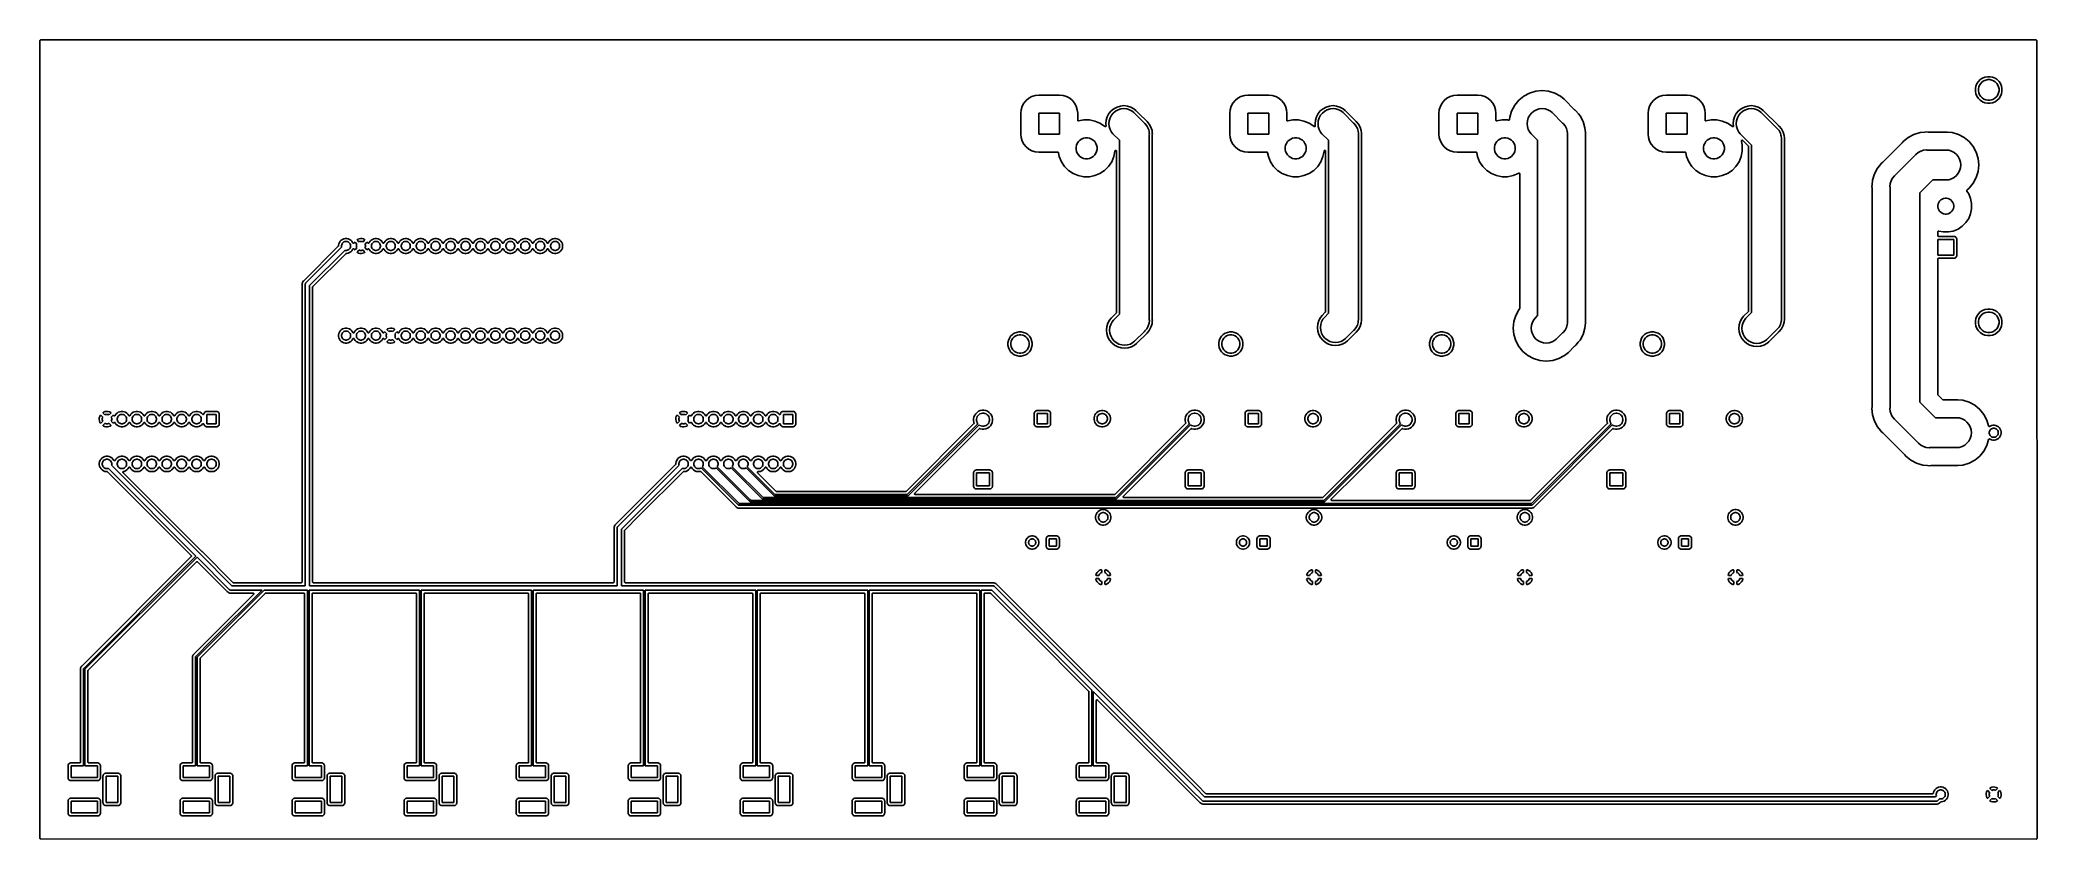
# Model space of a CAD drawing. Extents: x 1.7 to 15.1, y -6.6 to -1.3.
import ezdxf

# ---------------------------------------------------------------- set-up
doc = ezdxf.new("R2010")
doc.units = 0
doc.header["$MEASUREMENT"] = 0
doc.layers.add('BLACK', color=7, linetype='CONTINUOUS')

msp = doc.modelspace()

# ---------------------------------------------------------------- linework, layer by layer
at = {"layer": 'BLACK', "linetype": 'CONTINUOUS'}
for p, q in [((1.70343, -1.29501), (1.70348, -1.29454)), ((1.70343, -1.29504), (1.70343, -1.29501)), ((1.70343, -1.29505), (1.70343, -1.29504)), ((1.70343, -1.29504), (1.70343, -1.29504)), ((1.70343, -1.29508), (1.70343, -1.29505)), ((1.70343, -6.63311), (1.70343, -1.29508)), ((1.70348, -1.29454), (1.70353, -1.29407)), ((1.70353, -1.29404), (1.70368, -1.29359)), ((1.70353, -1.29406), (1.70353, -1.29404)), ((1.70353, -1.29407), (1.70353, -1.29406)), ((1.70368, -1.29359), (1.70382, -1.29314)), ((1.70382, -1.29313), (1.70383, -1.29311)), ((1.70382, -1.29314), (1.70382, -1.29313)), ((1.70383, -1.29311), (1.70406, -1.2927)), ((1.70406, -1.2927), (1.70428, -1.29228)), ((1.70428, -1.29228), (1.70429, -1.29227)), ((1.70429, -1.29227), (1.7043, -1.29225)), ((1.7043, -1.29225), (1.7046, -1.29189)), ((1.7046, -1.29189), (1.7049, -1.29153)), ((1.7049, -1.29153), (1.70492, -1.29152)), ((1.70492, -1.29152), (1.70493, -1.29151)), ((1.70493, -1.29151), (1.70529, -1.29121)), ((1.70529, -1.29121), (1.70566, -1.29091)), ((1.70566, -1.29091), (1.70567, -1.29091)), ((1.70567, -1.29091), (1.70569, -1.29089)), ((1.70569, -1.29089), (1.7061, -1.29068)), ((1.7061, -1.29068), (1.70652, -1.29046)), ((1.70652, -1.29046), (1.70654, -1.29045)), ((1.70654, -1.29045), (1.70655, -1.29044)), ((1.70655, -1.29044), (1.707, -1.29031)), ((1.707, -1.29031), (1.70745, -1.29017)), ((1.70745, -1.29017), (1.70747, -1.29017)), ((1.70747, -1.29017), (1.70749, -1.29017)), ((1.70749, -1.29017), (1.70796, -1.29012)), ((1.70796, -1.29012), (1.70843, -1.29008)), ((1.70843, -1.29008), (15.0662, -1.29008)), ((15.0662, -1.29008), (15.0663, -1.29008)), ((15.0663, -1.29008), (15.0663, -1.29008)), ((15.0663, -1.29008), (15.0663, -1.29008)), ((15.0663, -1.29008), (15.0663, -1.29008)), ((15.0663, -1.29008), (15.0668, -1.29013)), ((15.0668, -1.29013), (15.0672, -1.29018)), ((15.0672, -1.29018), (15.0672, -1.29019)), ((15.0672, -1.29019), (15.0673, -1.29019)), ((15.0673, -1.29019), (15.0677, -1.29033)), ((15.0677, -1.29033), (15.0682, -1.29047)), ((15.0682, -1.29047), (15.0682, -1.29048)), ((15.0682, -1.29048), (15.0682, -1.29048)), ((15.0682, -1.29048), (15.0686, -1.29071)), ((15.0686, -1.29071), (15.069, -1.29093)), ((15.069, -1.29093), (15.069, -1.29094)), ((15.069, -1.29094), (15.0691, -1.29095)), ((15.0691, -1.29095), (15.0694, -1.29125)), ((15.0694, -1.29125), (15.0698, -1.29155)), ((15.0698, -1.29155), (15.0698, -1.29157)), ((15.0698, -1.29157), (15.0698, -1.29158)), ((15.0698, -1.29158), (15.0701, -1.29195)), ((15.0701, -1.29195), (15.0704, -1.29231)), ((15.0704, -1.29231), (15.0704, -1.29233)), ((15.0704, -1.29233), (15.0704, -1.29234)), ((15.0704, -1.29234), (15.0706, -1.29276)), ((15.0706, -1.29276), (15.0708, -1.29317)), ((15.0708, -1.29317), (15.0709, -1.29319)), ((15.0709, -1.29319), (15.0709, -1.29321)), ((15.0709, -1.29321), (15.071, -1.29366)), ((15.071, -1.29366), (15.0711, -1.29411)), ((15.0711, -1.29411), (15.0711, -1.29412)), ((15.0711, -1.29412), (15.0711, -1.29414)), ((15.0711, -1.29414), (15.0712, -1.29461)), ((15.0712, -1.29461), (15.0712, -1.29508)), ((15.0712, -1.29508), (15.0732, -6.63357)), ((14.6641, -1.59882), (14.6607, -1.61599)), ((14.6708, -1.58264), (14.6641, -1.59882)), ((14.6806, -1.56808), (14.6708, -1.58264)), ((14.6929, -1.5557), (14.6806, -1.56808)), ((14.6834, -1.60465), (14.6885, -1.59212)), ((14.6885, -1.59212), (14.6961, -1.58083)), ((14.7075, -1.54597), (14.6929, -1.5557)), ((14.6961, -1.58083), (14.7057, -1.57123)), ((14.7057, -1.57123), (14.717, -1.56369)), ((14.7237, -1.53927), (14.7075, -1.54597)), ((14.717, -1.56369), (14.7295, -1.5585)), ((14.7408, -1.53585), (14.7237, -1.53927)), ((14.7295, -1.5585), (14.7428, -1.55585)), ((14.7584, -1.53585), (14.7408, -1.53585)), ((14.7428, -1.55585), (14.7564, -1.55585)), ((14.7564, -1.55585), (14.7697, -1.5585)), ((14.7755, -1.53927), (14.7584, -1.53585)), ((14.7697, -1.5585), (14.7822, -1.56369)), ((14.7917, -1.54597), (14.7755, -1.53927)), ((14.7822, -1.56369), (14.7935, -1.57123)), ((14.8063, -1.5557), (14.7917, -1.54597)), ((14.7935, -1.57123), (14.8031, -1.58083)), ((14.8031, -1.58083), (14.8107, -1.59212)), ((14.8187, -1.56808), (14.8063, -1.5557)), ((14.8107, -1.59212), (14.8159, -1.60465)), ((14.8284, -1.58264), (14.8187, -1.56808)), ((14.8351, -1.59882), (14.8284, -1.58264)), ((14.8385, -1.61599), (14.8351, -1.59882)), ((8.2786, -1.73429), (8.27174, -1.75691)), ((8.28974, -1.71344), (8.2786, -1.73429)), ((8.30474, -1.69517), (8.28974, -1.71344)), ((8.32301, -1.68017), (8.30474, -1.69517)), ((8.34386, -1.66903), (8.32301, -1.68017)), ((8.36648, -1.66217), (8.34386, -1.66903)), ((8.39025, -1.65983), (8.36648, -1.66217)), ((8.52975, -1.65983), (8.39025, -1.65983)), ((8.55352, -1.66217), (8.52975, -1.65983)), ((8.57614, -1.66903), (8.55352, -1.66217)), ((8.59699, -1.68017), (8.57614, -1.66903)), ((8.61526, -1.69517), (8.59699, -1.68017)), ((8.63026, -1.71344), (8.61526, -1.69517)), ((8.6414, -1.73429), (8.63026, -1.71344)), ((8.64826, -1.75691), (8.6414, -1.73429)), ((8.93648, -1.73217), (8.91386, -1.73903)), ((8.96, -1.72985), (8.93648, -1.73217)), ((8.98352, -1.73217), (8.96, -1.72985)), ((9.00614, -1.73903), (8.98352, -1.73217)), ((9.6786, -1.73429), (9.67174, -1.75691)), ((9.68974, -1.71344), (9.6786, -1.73429)), ((9.70474, -1.69517), (9.68974, -1.71344)), ((9.72301, -1.68017), (9.70474, -1.69517)), ((9.74386, -1.66903), (9.72301, -1.68017)), ((9.76648, -1.66217), (9.74386, -1.66903)), ((9.79025, -1.65983), (9.76648, -1.66217)), ((9.92975, -1.65983), (9.79025, -1.65983)), ((9.95352, -1.66217), (9.92975, -1.65983)), ((9.97614, -1.66903), (9.95352, -1.66217)), ((9.99699, -1.68017), (9.97614, -1.66903)), ((10.0153, -1.69517), (9.99699, -1.68017)), ((10.0303, -1.71344), (10.0153, -1.69517)), ((10.0414, -1.73429), (10.0303, -1.71344)), ((10.0483, -1.75691), (10.0414, -1.73429)), ((10.3365, -1.73217), (10.3139, -1.73903)), ((10.36, -1.72985), (10.3365, -1.73217)), ((10.3835, -1.73217), (10.36, -1.72985)), ((10.4061, -1.73903), (10.3835, -1.73217)), ((11.0786, -1.73429), (11.0717, -1.75691)), ((11.0897, -1.71344), (11.0786, -1.73429)), ((11.1047, -1.69517), (11.0897, -1.71344)), ((11.123, -1.68017), (11.1047, -1.69517)), ((11.1439, -1.66903), (11.123, -1.68017)), ((11.1665, -1.66217), (11.1439, -1.66903)), ((11.1902, -1.65983), (11.1665, -1.66217)), ((11.3298, -1.65983), (11.1902, -1.65983)), ((11.3535, -1.66217), (11.3298, -1.65983)), ((11.3761, -1.66903), (11.3535, -1.66217)), ((11.397, -1.68017), (11.3761, -1.66903)), ((11.4153, -1.69517), (11.397, -1.68017)), ((11.4303, -1.71344), (11.4153, -1.69517)), ((11.4414, -1.73429), (11.4303, -1.71344)), ((11.4483, -1.75691), (11.4414, -1.73429)), ((11.5762, -1.72762), (11.5558, -1.76584)), ((11.6037, -1.69412), (11.5762, -1.72762)), ((11.6372, -1.66662), (11.6037, -1.69412)), ((11.6754, -1.6462), (11.6372, -1.66662)), ((11.7169, -1.63362), (11.6754, -1.6462)), ((11.76, -1.62937), (11.7169, -1.63362)), ((11.8031, -1.63362), (11.76, -1.62937)), ((11.8446, -1.6462), (11.8031, -1.63362)), ((11.8828, -1.66662), (11.8446, -1.6462)), ((11.9079, -1.68723), (11.8828, -1.66662)), ((11.9777, -1.75705), (11.9079, -1.68723)), ((12.4786, -1.73429), (12.4717, -1.75691)), ((12.4897, -1.71344), (12.4786, -1.73429)), ((12.5047, -1.69517), (12.4897, -1.71344)), ((12.523, -1.68017), (12.5047, -1.69517)), ((12.5439, -1.66903), (12.523, -1.68017)), ((12.5665, -1.66217), (12.5439, -1.66903)), ((12.5902, -1.65983), (12.5665, -1.66217)), ((12.7298, -1.65983), (12.5902, -1.65983)), ((12.7535, -1.66217), (12.7298, -1.65983)), ((12.7761, -1.66903), (12.7535, -1.66217)), ((12.797, -1.68017), (12.7761, -1.66903)), ((12.8153, -1.69517), (12.797, -1.68017)), ((12.8303, -1.71344), (12.8153, -1.69517)), ((12.8414, -1.73429), (12.8303, -1.71344)), ((12.8483, -1.75691), (12.8414, -1.73429)), ((13.1365, -1.73217), (13.1139, -1.73903)), ((13.16, -1.72985), (13.1365, -1.73217)), ((13.1835, -1.73217), (13.16, -1.72985)), ((13.2061, -1.73903), (13.1835, -1.73217)), ((14.6607, -1.61599), (14.6607, -1.63351)), ((14.6607, -1.63351), (14.6641, -1.65068)), ((14.6641, -1.65068), (14.6708, -1.66686)), ((14.6708, -1.66686), (14.6806, -1.68142)), ((14.6806, -1.68142), (14.6929, -1.6938)), ((14.6807, -1.61796), (14.6834, -1.60465)), ((14.6807, -1.63154), (14.6807, -1.61796)), ((14.6834, -1.64485), (14.6807, -1.63154)), ((14.6885, -1.65739), (14.6834, -1.64485)), ((14.6961, -1.66867), (14.6885, -1.65739)), ((14.6929, -1.6938), (14.7075, -1.70353)), ((14.7057, -1.67827), (14.6961, -1.66867)), ((14.717, -1.68581), (14.7057, -1.67827)), ((14.7075, -1.70353), (14.7237, -1.71023)), ((14.7295, -1.691), (14.717, -1.68581)), ((14.7237, -1.71023), (14.7408, -1.71365)), ((14.7428, -1.69365), (14.7295, -1.691)), ((14.7408, -1.71365), (14.7584, -1.71365)), ((14.7564, -1.69365), (14.7428, -1.69365)), ((14.7697, -1.691), (14.7564, -1.69365)), ((14.7584, -1.71365), (14.7755, -1.71023)), ((14.7822, -1.68581), (14.7697, -1.691)), ((14.7755, -1.71023), (14.7917, -1.70353)), ((14.7935, -1.67827), (14.7822, -1.68581)), ((14.7917, -1.70353), (14.8063, -1.6938)), ((14.8031, -1.66867), (14.7935, -1.67827)), ((14.8107, -1.65739), (14.8031, -1.66867)), ((14.8063, -1.6938), (14.8187, -1.68142)), ((14.8159, -1.64485), (14.8107, -1.65739)), ((14.8159, -1.60465), (14.8185, -1.61796)), ((14.8185, -1.63154), (14.8159, -1.64485)), ((14.8185, -1.61796), (14.8185, -1.63154)), ((14.8187, -1.68142), (14.8284, -1.66686)), ((14.8284, -1.66686), (14.8351, -1.65068)), ((14.8351, -1.65068), (14.8385, -1.63351)), ((14.8385, -1.63351), (14.8385, -1.61599)), ((8.27174, -1.75691), (8.2694, -1.78068)), ((8.2694, -1.78068), (8.2694, -1.92019)), ((8.39, -1.92043), (8.39, -1.78043)), ((8.39, -1.78043), (8.53, -1.78043)), ((8.53, -1.78043), (8.53, -1.92043)), ((8.6506, -1.78068), (8.64826, -1.75691)), ((8.6506, -1.82739), (8.6506, -1.78068)), ((8.65065, -1.82786), (8.6506, -1.82739)), ((8.65069, -1.82833), (8.65065, -1.82786)), ((8.6507, -1.82835), (8.65069, -1.82833)), ((8.6507, -1.82836), (8.6507, -1.82835)), ((8.65084, -1.82882), (8.6507, -1.82836)), ((8.65097, -1.82927), (8.65084, -1.82882)), ((8.65098, -1.82928), (8.65097, -1.82927)), ((8.65098, -1.8293), (8.65098, -1.82928)), ((8.65121, -1.82972), (8.65098, -1.8293)), ((8.65142, -1.83013), (8.65121, -1.82972)), ((8.65143, -1.83015), (8.65142, -1.83013)), ((8.65144, -1.83016), (8.65143, -1.83015)), ((8.65174, -1.83053), (8.65144, -1.83016)), ((8.65204, -1.83089), (8.65174, -1.83053)), ((8.65205, -1.8309), (8.65204, -1.83089)), ((8.65206, -1.83092), (8.65205, -1.8309)), ((8.65242, -1.83122), (8.65206, -1.83092)), ((8.65278, -1.83152), (8.65242, -1.83122)), ((8.6528, -1.83153), (8.65278, -1.83152)), ((8.65281, -1.83154), (8.6528, -1.83153)), ((8.65323, -1.83176), (8.65281, -1.83154)), ((8.65364, -1.83199), (8.65323, -1.83176)), ((8.65365, -1.832), (8.65364, -1.83199)), ((8.65367, -1.832), (8.65365, -1.832)), ((8.65412, -1.83214), (8.65367, -1.832)), ((8.65457, -1.83228), (8.65412, -1.83214)), ((8.65458, -1.83229), (8.65457, -1.83228)), ((8.6546, -1.83229), (8.65458, -1.83229)), ((8.65507, -1.83234), (8.6546, -1.83229)), ((8.65554, -1.83239), (8.65507, -1.83234)), ((8.65555, -1.83239), (8.65554, -1.83239)), ((8.65557, -1.83239), (8.65555, -1.83239)), ((8.65604, -1.83235), (8.65557, -1.83239)), ((8.65651, -1.83231), (8.65604, -1.83235)), ((8.65654, -1.8323), (8.65651, -1.83231)), ((8.65658, -1.8323), (8.65654, -1.8323)), ((8.65654, -1.8323), (8.65654, -1.8323)), ((8.65654, -1.8323), (8.65654, -1.8323)), ((8.69129, -1.82539), (8.65658, -1.8323)), ((8.72871, -1.82539), (8.69129, -1.82539)), ((8.76542, -1.8327), (8.72871, -1.82539)), ((8.8, -1.84702), (8.76542, -1.8327)), ((8.83112, -1.86781), (8.8, -1.84702)), ((8.83234, -1.86904), (8.83112, -1.86781)), ((8.83253, -1.86919), (8.83234, -1.86904)), ((8.83269, -1.86936), (8.83253, -1.86919)), ((8.8329, -1.8695), (8.83269, -1.86936)), ((8.8331, -1.86966), (8.8329, -1.8695)), ((8.83331, -1.86977), (8.8331, -1.86966)), ((8.8335, -1.8699), (8.83331, -1.86977)), ((8.83374, -1.87), (8.8335, -1.8699)), ((8.83396, -1.87012), (8.83374, -1.87)), ((8.83418, -1.87019), (8.83396, -1.87012)), ((8.8344, -1.87028), (8.83418, -1.87019)), ((8.83465, -1.87033), (8.8344, -1.87028)), ((8.83489, -1.8704), (8.83465, -1.87033)), ((8.83513, -1.87043), (8.83489, -1.8704)), ((8.83536, -1.87047), (8.83513, -1.87043)), ((8.83561, -1.87048), (8.83536, -1.87047)), ((8.83586, -1.8705), (8.83561, -1.87048)), ((8.8361, -1.87048), (8.83586, -1.8705)), ((8.83633, -1.87048), (8.8361, -1.87048)), ((8.83658, -1.87043), (8.83633, -1.87048)), ((8.83683, -1.87041), (8.83658, -1.87043)), ((8.83706, -1.87034), (8.83683, -1.87041)), ((8.83729, -1.8703), (8.83706, -1.87034)), ((8.83753, -1.8702), (8.83729, -1.8703)), ((8.83777, -1.87013), (8.83753, -1.8702)), ((8.83798, -1.87002), (8.83777, -1.87013)), ((8.8382, -1.86993), (8.83798, -1.87002)), ((8.83841, -1.86979), (8.8382, -1.86993)), ((8.83863, -1.86968), (8.83841, -1.86979)), ((8.83882, -1.86953), (8.83863, -1.86968)), ((8.83901, -1.8694), (8.83882, -1.86953)), ((8.83919, -1.86922), (8.83901, -1.8694)), ((8.83939, -1.86906), (8.83919, -1.86922)), ((8.83954, -1.86888), (8.83939, -1.86906)), ((8.84174, -1.82691), (8.83942, -1.85043)), ((8.83942, -1.85043), (8.84086, -1.86501)), ((8.83971, -1.86871), (8.83954, -1.86888)), ((8.83985, -1.86851), (8.83971, -1.86871)), ((8.84001, -1.86831), (8.83985, -1.86851)), ((8.84013, -1.8681), (8.84001, -1.86831)), ((8.84026, -1.86791), (8.84013, -1.8681)), ((8.84036, -1.86768), (8.84026, -1.86791)), ((8.84048, -1.86746), (8.84036, -1.86768)), ((8.84055, -1.86723), (8.84048, -1.86746)), ((8.84065, -1.86701), (8.84055, -1.86723)), ((8.8407, -1.86676), (8.84065, -1.86701)), ((8.84077, -1.86652), (8.8407, -1.86676)), ((8.8408, -1.86629), (8.84077, -1.86652)), ((8.84085, -1.86606), (8.8408, -1.86629)), ((8.84088, -1.86555), (8.84085, -1.8658)), ((8.84085, -1.8658), (8.84085, -1.86606)), ((8.84086, -1.86501), (8.84086, -1.86508)), ((8.84086, -1.86508), (8.84086, -1.86532)), ((8.84086, -1.86532), (8.84088, -1.86555)), ((8.8486, -1.80429), (8.84174, -1.82691)), ((8.85974, -1.78344), (8.8486, -1.80429)), ((8.85952, -1.85043), (8.86145, -1.83083)), ((8.86145, -1.87004), (8.85952, -1.85043)), ((8.87474, -1.76517), (8.85974, -1.78344)), ((8.86145, -1.83083), (8.86717, -1.81198)), ((8.86717, -1.88889), (8.86145, -1.87004)), ((8.86717, -1.81198), (8.87645, -1.79461)), ((8.89301, -1.75017), (8.87474, -1.76517)), ((8.87645, -1.79461), (8.88895, -1.77938)), ((8.88895, -1.77938), (8.90417, -1.76688)), ((8.91386, -1.73903), (8.89301, -1.75017)), ((8.90417, -1.76688), (8.92155, -1.7576)), ((8.92155, -1.7576), (8.9404, -1.75188)), ((8.9404, -1.75188), (8.96, -1.74995)), ((8.96, -1.74995), (8.9796, -1.75188)), ((8.9796, -1.75188), (8.99845, -1.7576)), ((8.99845, -1.7576), (9.01583, -1.76688)), ((9.02699, -1.75017), (9.00614, -1.73903)), ((9.01583, -1.76688), (9.02724, -1.77625)), ((9.04068, -1.76141), (9.02699, -1.75017)), ((9.02724, -1.77625), (9.09724, -1.84625)), ((9.06324, -1.78397), (9.04068, -1.76141)), ((9.11051, -1.83124), (9.06324, -1.78397)), ((9.06324, -1.78397), (9.06324, -1.78397)), ((9.09724, -1.84625), (9.10105, -1.84938)), ((9.10105, -1.84938), (9.11355, -1.86461)), ((9.11067, -1.83137), (9.11051, -1.83124)), ((9.11082, -1.83152), (9.11067, -1.83137)), ((9.11087, -1.83157), (9.11082, -1.83152)), ((9.11526, -1.83517), (9.11087, -1.83157)), ((9.11355, -1.86461), (9.12283, -1.88198)), ((9.13026, -1.85344), (9.11526, -1.83517)), ((9.1414, -1.87429), (9.13026, -1.85344)), ((9.67174, -1.75691), (9.6694, -1.78068)), ((9.6694, -1.78068), (9.6694, -1.92019)), ((9.79, -1.92043), (9.79, -1.78043)), ((9.79, -1.78043), (9.93, -1.78043)), ((9.93, -1.78043), (9.93, -1.92043)), ((10.0506, -1.78068), (10.0483, -1.75691)), ((10.0506, -1.82739), (10.0506, -1.78068)), ((10.0507, -1.82786), (10.0506, -1.82739)), ((10.0507, -1.82833), (10.0507, -1.82786)), ((10.0507, -1.82835), (10.0507, -1.82833)), ((10.0507, -1.82836), (10.0507, -1.82835)), ((10.0508, -1.82882), (10.0507, -1.82836)), ((10.051, -1.82927), (10.0508, -1.82882)), ((10.051, -1.82928), (10.051, -1.82927)), ((10.051, -1.8293), (10.051, -1.82928)), ((10.0512, -1.82972), (10.051, -1.8293)), ((10.0514, -1.83013), (10.0512, -1.82972)), ((10.0514, -1.83015), (10.0514, -1.83013)), ((10.0514, -1.83016), (10.0514, -1.83015)), ((10.0517, -1.83053), (10.0514, -1.83016)), ((10.052, -1.83089), (10.0517, -1.83053)), ((10.052, -1.8309), (10.052, -1.83089)), ((10.0521, -1.83092), (10.052, -1.8309)), ((10.0524, -1.83122), (10.0521, -1.83092)), ((10.0528, -1.83152), (10.0524, -1.83122)), ((10.0528, -1.83153), (10.0528, -1.83152)), ((10.0528, -1.83154), (10.0528, -1.83153)), ((10.0532, -1.83176), (10.0528, -1.83154)), ((10.0536, -1.83199), (10.0532, -1.83176)), ((10.0537, -1.832), (10.0536, -1.83199)), ((10.0541, -1.83214), (10.0537, -1.832)), ((10.0537, -1.832), (10.0537, -1.832)), ((10.0546, -1.83228), (10.0541, -1.83214)), ((10.0546, -1.83229), (10.0546, -1.83228)), ((10.0551, -1.83234), (10.0546, -1.83229)), ((10.0546, -1.83229), (10.0546, -1.83229)), ((10.0555, -1.83239), (10.0551, -1.83234)), ((10.0556, -1.83239), (10.0555, -1.83239)), ((10.056, -1.83235), (10.0556, -1.83239)), ((10.0556, -1.83239), (10.0556, -1.83239)), ((10.0565, -1.83231), (10.056, -1.83235)), ((10.0566, -1.8323), (10.0565, -1.8323)), ((10.0565, -1.8323), (10.0565, -1.8323)), ((10.0565, -1.8323), (10.0565, -1.8323)), ((10.0565, -1.8323), (10.0565, -1.83231)), ((10.0913, -1.82539), (10.0566, -1.8323)), ((10.1287, -1.82539), (10.0913, -1.82539)), ((10.1654, -1.8327), (10.1287, -1.82539)), ((10.2, -1.84702), (10.1654, -1.8327)), ((10.2311, -1.86781), (10.2, -1.84702)), ((10.2323, -1.86904), (10.2311, -1.86781)), ((10.2325, -1.86919), (10.2323, -1.86904)), ((10.2327, -1.86936), (10.2325, -1.86919)), ((10.2329, -1.8695), (10.2327, -1.86936)), ((10.2331, -1.86966), (10.2329, -1.8695)), ((10.2333, -1.86977), (10.2331, -1.86966)), ((10.2335, -1.8699), (10.2333, -1.86977)), ((10.2337, -1.87), (10.2335, -1.8699)), ((10.234, -1.87012), (10.2337, -1.87)), ((10.2342, -1.87019), (10.234, -1.87012)), ((10.2344, -1.87028), (10.2342, -1.87019)), ((10.2346, -1.87033), (10.2344, -1.87028)), ((10.2349, -1.8704), (10.2346, -1.87033)), ((10.2351, -1.87043), (10.2349, -1.8704)), ((10.2354, -1.87047), (10.2351, -1.87043)), ((10.2356, -1.87048), (10.2354, -1.87047)), ((10.2359, -1.8705), (10.2356, -1.87048)), ((10.2361, -1.87048), (10.2359, -1.8705)), ((10.2363, -1.87048), (10.2361, -1.87048)), ((10.2366, -1.87043), (10.2363, -1.87048)), ((10.2368, -1.87041), (10.2366, -1.87043)), ((10.2371, -1.87034), (10.2368, -1.87041)), ((10.2373, -1.8703), (10.2371, -1.87034)), ((10.2375, -1.8702), (10.2373, -1.8703)), ((10.2378, -1.87013), (10.2375, -1.8702)), ((10.238, -1.87002), (10.2378, -1.87013)), ((10.2382, -1.86993), (10.238, -1.87002)), ((10.2384, -1.86979), (10.2382, -1.86993)), ((10.2386, -1.86968), (10.2384, -1.86979)), ((10.2388, -1.86953), (10.2386, -1.86968)), ((10.239, -1.8694), (10.2388, -1.86953)), ((10.2392, -1.86922), (10.239, -1.8694)), ((10.2394, -1.86906), (10.2392, -1.86922)), ((10.2417, -1.82691), (10.2394, -1.85043)), ((10.2394, -1.85043), (10.2409, -1.86501)), ((10.2395, -1.86888), (10.2394, -1.86906)), ((10.2397, -1.86871), (10.2395, -1.86888)), ((10.2399, -1.86851), (10.2397, -1.86871)), ((10.24, -1.86831), (10.2399, -1.86851)), ((10.2401, -1.8681), (10.24, -1.86831)), ((10.2403, -1.86791), (10.2401, -1.8681)), ((10.2404, -1.86768), (10.2403, -1.86791)), ((10.2405, -1.86746), (10.2404, -1.86768)), ((10.2406, -1.86723), (10.2405, -1.86746)), ((10.2407, -1.86676), (10.2406, -1.86701)), ((10.2406, -1.86701), (10.2406, -1.86723)), ((10.2408, -1.86652), (10.2407, -1.86676)), ((10.2409, -1.8658), (10.2408, -1.86606)), ((10.2408, -1.86606), (10.2408, -1.86629)), ((10.2408, -1.86629), (10.2408, -1.86652)), ((10.2409, -1.86501), (10.2409, -1.86508)), ((10.2409, -1.86508), (10.2409, -1.86532)), ((10.2409, -1.86532), (10.2409, -1.86555)), ((10.2409, -1.86555), (10.2409, -1.8658)), ((10.2486, -1.80429), (10.2417, -1.82691)), ((10.2597, -1.78344), (10.2486, -1.80429)), ((10.2595, -1.85043), (10.2614, -1.83083)), ((10.2614, -1.87004), (10.2595, -1.85043)), ((10.2747, -1.76517), (10.2597, -1.78344)), ((10.2614, -1.83083), (10.2672, -1.81198)), ((10.2672, -1.88889), (10.2614, -1.87004)), ((10.2672, -1.81198), (10.2765, -1.79461)), ((10.293, -1.75017), (10.2747, -1.76517)), ((10.2765, -1.79461), (10.2889, -1.77938)), ((10.2889, -1.77938), (10.3042, -1.76688)), ((10.3139, -1.73903), (10.293, -1.75017)), ((10.3042, -1.76688), (10.3215, -1.7576)), ((10.3215, -1.7576), (10.3404, -1.75188)), ((10.3404, -1.75188), (10.36, -1.74995)), ((10.36, -1.74995), (10.3796, -1.75188)), ((10.3796, -1.75188), (10.3985, -1.7576)), ((10.3985, -1.7576), (10.4158, -1.76688)), ((10.427, -1.75017), (10.4061, -1.73903)), ((10.4158, -1.76688), (10.4272, -1.77625)), ((10.4407, -1.76141), (10.427, -1.75017)), ((10.4272, -1.77625), (10.4972, -1.84625)), ((10.4632, -1.78397), (10.4407, -1.76141)), ((10.5105, -1.83124), (10.4632, -1.78397)), ((10.4632, -1.78397), (10.4632, -1.78397)), ((10.4972, -1.84625), (10.5011, -1.84938)), ((10.5011, -1.84938), (10.5135, -1.86461)), ((10.5107, -1.83137), (10.5105, -1.83124)), ((10.5108, -1.83152), (10.5107, -1.83137)), ((10.5109, -1.83157), (10.5108, -1.83152)), ((10.5153, -1.83517), (10.5109, -1.83157)), ((10.5135, -1.86461), (10.5228, -1.88198)), ((10.5303, -1.85344), (10.5153, -1.83517)), ((10.5414, -1.87429), (10.5303, -1.85344)), ((11.0717, -1.75691), (11.0694, -1.78068)), ((11.0694, -1.78068), (11.0694, -1.92019)), ((11.19, -1.92043), (11.19, -1.78043)), ((11.19, -1.78043), (11.33, -1.78043)), ((11.33, -1.78043), (11.33, -1.92043)), ((11.4506, -1.78068), (11.4483, -1.75691)), ((11.4506, -1.82739), (11.4506, -1.78068)), ((11.4507, -1.82786), (11.4506, -1.82739)), ((11.4507, -1.82833), (11.4507, -1.82786)), ((11.4507, -1.82835), (11.4507, -1.82833)), ((11.4507, -1.82836), (11.4507, -1.82835)), ((11.4508, -1.82882), (11.4507, -1.82836)), ((11.451, -1.82927), (11.4508, -1.82882)), ((11.451, -1.82928), (11.451, -1.82927)), ((11.451, -1.8293), (11.451, -1.82928)), ((11.4512, -1.82972), (11.451, -1.8293)), ((11.4514, -1.83013), (11.4512, -1.82972)), ((11.4514, -1.83015), (11.4514, -1.83013)), ((11.4514, -1.83016), (11.4514, -1.83015)), ((11.4517, -1.83053), (11.4514, -1.83016)), ((11.452, -1.83089), (11.4517, -1.83053)), ((11.452, -1.8309), (11.452, -1.83089)), ((11.4521, -1.83092), (11.452, -1.8309)), ((11.4524, -1.83122), (11.4521, -1.83092)), ((11.4528, -1.83152), (11.4524, -1.83122)), ((11.4528, -1.83153), (11.4528, -1.83152)), ((11.4528, -1.83154), (11.4528, -1.83153)), ((11.4532, -1.83176), (11.4528, -1.83154)), ((11.4536, -1.83199), (11.4532, -1.83176)), ((11.4537, -1.832), (11.4536, -1.83199)), ((11.4541, -1.83214), (11.4537, -1.832)), ((11.4537, -1.832), (11.4537, -1.832)), ((11.4546, -1.83228), (11.4541, -1.83214)), ((11.4546, -1.83229), (11.4546, -1.83228)), ((11.4551, -1.83234), (11.4546, -1.83229)), ((11.4546, -1.83229), (11.4546, -1.83229)), ((11.4555, -1.83239), (11.4551, -1.83234)), ((11.4556, -1.83239), (11.4555, -1.83239)), ((11.456, -1.83235), (11.4556, -1.83239)), ((11.4556, -1.83239), (11.4556, -1.83239)), ((11.4565, -1.83231), (11.456, -1.83235)), ((11.4566, -1.8323), (11.4565, -1.8323)), ((11.4565, -1.8323), (11.4565, -1.8323)), ((11.4565, -1.8323), (11.4565, -1.8323)), ((11.4565, -1.8323), (11.4565, -1.83231)), ((11.4913, -1.82539), (11.4566, -1.8323)), ((11.5287, -1.82539), (11.4913, -1.82539)), ((11.5357, -1.82679), (11.5287, -1.82539)), ((11.536, -1.82682), (11.5357, -1.82679)), ((11.5362, -1.82686), (11.536, -1.82682)), ((11.5365, -1.82686), (11.5362, -1.82686)), ((11.5367, -1.82689), (11.5365, -1.82686)), ((11.5369, -1.82687), (11.5367, -1.82689)), ((11.5372, -1.82687), (11.5369, -1.82687)), ((11.5374, -1.82682), (11.5372, -1.82687)), ((11.5377, -1.82679), (11.5374, -1.82682)), ((11.5379, -1.82673), (11.5377, -1.82679)), ((11.5381, -1.82669), (11.5379, -1.82673)), ((11.5384, -1.82659), (11.5381, -1.82669)), ((11.5386, -1.82651), (11.5384, -1.82659)), ((11.5388, -1.82641), (11.5386, -1.82651)), ((11.539, -1.82632), (11.5388, -1.82641)), ((11.5393, -1.82618), (11.539, -1.82632)), ((11.5395, -1.82606), (11.5393, -1.82618)), ((11.5397, -1.82591), (11.5395, -1.82606)), ((11.5399, -1.82579), (11.5397, -1.82591)), ((11.54, -1.8256), (11.5399, -1.82579)), ((11.5402, -1.82544), (11.54, -1.8256)), ((11.5404, -1.82526), (11.5402, -1.82544)), ((11.5406, -1.8251), (11.5404, -1.82526)), ((11.5407, -1.82489), (11.5406, -1.8251)), ((11.5409, -1.82469), (11.5407, -1.82489)), ((11.541, -1.82449), (11.5409, -1.82469)), ((11.5411, -1.8243), (11.541, -1.82449)), ((11.5412, -1.82406), (11.5411, -1.8243)), ((11.5413, -1.82383), (11.5412, -1.82406)), ((11.5414, -1.82361), (11.5413, -1.82383)), ((11.5415, -1.8234), (11.5414, -1.82361)), ((11.5416, -1.8229), (11.5415, -1.82315)), ((11.5415, -1.82315), (11.5415, -1.8234)), ((11.5417, -1.82245), (11.5416, -1.82267)), ((11.5416, -1.82267), (11.5416, -1.8229)), ((11.5432, -1.80731), (11.5417, -1.82238)), ((11.5417, -1.82238), (11.5417, -1.82245)), ((11.5558, -1.76584), (11.5432, -1.80731)), ((11.6595, -1.85043), (11.6614, -1.83083)), ((11.6614, -1.87004), (11.6595, -1.85043)), ((11.6614, -1.83083), (11.6672, -1.81198)), ((11.6672, -1.88889), (11.6614, -1.87004)), ((11.6672, -1.81198), (11.6765, -1.79461)), ((11.6765, -1.79461), (11.6889, -1.77938)), ((11.6889, -1.77938), (11.7042, -1.76688)), ((11.7042, -1.76688), (11.7215, -1.7576)), ((11.7215, -1.7576), (11.7404, -1.75188)), ((11.7404, -1.75188), (11.76, -1.74995)), ((11.76, -1.74995), (11.7796, -1.75188)), ((11.7796, -1.75188), (11.7985, -1.7576)), ((11.7985, -1.7576), (11.8158, -1.76688)), ((11.8158, -1.76688), (11.8272, -1.77625)), ((11.8272, -1.77625), (11.8972, -1.84625)), ((11.8972, -1.84625), (11.9011, -1.84938)), ((11.9011, -1.84938), (11.9135, -1.86461)), ((11.9135, -1.86461), (11.9228, -1.88198)), ((11.9779, -1.75719), (11.9777, -1.75705)), ((11.9781, -1.75734), (11.9779, -1.75719)), ((11.9781, -1.75738), (11.9781, -1.75734)), ((11.9863, -1.76412), (11.9781, -1.75738)), ((12.0023, -1.78361), (11.9863, -1.76412)), ((12.0138, -1.79762), (12.0023, -1.78361)), ((12.0342, -1.83584), (12.0138, -1.79762)), ((12.0468, -1.87731), (12.0342, -1.83584)), ((12.4717, -1.75691), (12.4694, -1.78068)), ((12.4694, -1.78068), (12.4694, -1.92019)), ((12.59, -1.92043), (12.59, -1.78043)), ((12.59, -1.78043), (12.73, -1.78043)), ((12.73, -1.78043), (12.73, -1.92043)), ((12.8506, -1.78068), (12.8483, -1.75691)), ((12.8506, -1.82739), (12.8506, -1.78068)), ((12.8507, -1.82786), (12.8506, -1.82739)), ((12.8507, -1.82833), (12.8507, -1.82786)), ((12.8507, -1.82835), (12.8507, -1.82833)), ((12.8507, -1.82836), (12.8507, -1.82835)), ((12.8508, -1.82882), (12.8507, -1.82836)), ((12.851, -1.82927), (12.8508, -1.82882)), ((12.851, -1.82928), (12.851, -1.82927)), ((12.851, -1.8293), (12.851, -1.82928)), ((12.8512, -1.82972), (12.851, -1.8293)), ((12.8514, -1.83013), (12.8512, -1.82972)), ((12.8514, -1.83015), (12.8514, -1.83013)), ((12.8514, -1.83016), (12.8514, -1.83015)), ((12.8517, -1.83053), (12.8514, -1.83016)), ((12.852, -1.83089), (12.8517, -1.83053)), ((12.852, -1.8309), (12.852, -1.83089)), ((12.8521, -1.83092), (12.852, -1.8309)), ((12.8524, -1.83122), (12.8521, -1.83092)), ((12.8528, -1.83152), (12.8524, -1.83122)), ((12.8528, -1.83153), (12.8528, -1.83152)), ((12.8528, -1.83154), (12.8528, -1.83153)), ((12.8532, -1.83176), (12.8528, -1.83154)), ((12.8536, -1.83199), (12.8532, -1.83176)), ((12.8537, -1.832), (12.8536, -1.83199)), ((12.8541, -1.83214), (12.8537, -1.832)), ((12.8537, -1.832), (12.8537, -1.832)), ((12.8546, -1.83228), (12.8541, -1.83214)), ((12.8546, -1.83229), (12.8546, -1.83228)), ((12.8551, -1.83234), (12.8546, -1.83229)), ((12.8546, -1.83229), (12.8546, -1.83229)), ((12.8555, -1.83239), (12.8551, -1.83234)), ((12.8556, -1.83239), (12.8555, -1.83239)), ((12.856, -1.83235), (12.8556, -1.83239)), ((12.8556, -1.83239), (12.8556, -1.83239)), ((12.8565, -1.83231), (12.856, -1.83235)), ((12.8566, -1.8323), (12.8565, -1.8323)), ((12.8565, -1.8323), (12.8565, -1.8323)), ((12.8565, -1.8323), (12.8565, -1.8323)), ((12.8565, -1.8323), (12.8565, -1.83231)), ((12.8913, -1.82539), (12.8566, -1.8323)), ((12.9287, -1.82539), (12.8913, -1.82539)), ((12.9654, -1.8327), (12.9287, -1.82539)), ((13, -1.84702), (12.9654, -1.8327)), ((13.0311, -1.86781), (13, -1.84702)), ((13.0323, -1.86904), (13.0311, -1.86781)), ((13.0325, -1.86919), (13.0323, -1.86904)), ((13.0327, -1.86936), (13.0325, -1.86919)), ((13.0329, -1.8695), (13.0327, -1.86936)), ((13.0331, -1.86966), (13.0329, -1.8695)), ((13.0333, -1.86977), (13.0331, -1.86966)), ((13.0335, -1.8699), (13.0333, -1.86977)), ((13.0337, -1.87), (13.0335, -1.8699)), ((13.034, -1.87012), (13.0337, -1.87)), ((13.0342, -1.87019), (13.034, -1.87012)), ((13.0344, -1.87028), (13.0342, -1.87019)), ((13.0346, -1.87033), (13.0344, -1.87028)), ((13.0349, -1.8704), (13.0346, -1.87033)), ((13.0351, -1.87043), (13.0349, -1.8704)), ((13.0354, -1.87047), (13.0351, -1.87043)), ((13.0356, -1.87048), (13.0354, -1.87047)), ((13.0359, -1.8705), (13.0356, -1.87048)), ((13.0361, -1.87048), (13.0359, -1.8705)), ((13.0363, -1.87048), (13.0361, -1.87048)), ((13.0366, -1.87043), (13.0363, -1.87048)), ((13.0368, -1.87041), (13.0366, -1.87043)), ((13.0371, -1.87034), (13.0368, -1.87041)), ((13.0373, -1.8703), (13.0371, -1.87034)), ((13.0375, -1.8702), (13.0373, -1.8703)), ((13.0378, -1.87013), (13.0375, -1.8702)), ((13.038, -1.87002), (13.0378, -1.87013)), ((13.0382, -1.86993), (13.038, -1.87002)), ((13.0384, -1.86979), (13.0382, -1.86993)), ((13.0386, -1.86968), (13.0384, -1.86979)), ((13.0388, -1.86953), (13.0386, -1.86968)), ((13.039, -1.8694), (13.0388, -1.86953)), ((13.0392, -1.86922), (13.039, -1.8694)), ((13.0394, -1.86906), (13.0392, -1.86922)), ((13.0417, -1.82691), (13.0394, -1.85043)), ((13.0394, -1.85043), (13.0409, -1.86501)), ((13.0395, -1.86888), (13.0394, -1.86906)), ((13.0397, -1.86871), (13.0395, -1.86888)), ((13.0399, -1.86851), (13.0397, -1.86871)), ((13.04, -1.86831), (13.0399, -1.86851)), ((13.0401, -1.8681), (13.04, -1.86831)), ((13.0403, -1.86791), (13.0401, -1.8681)), ((13.0404, -1.86768), (13.0403, -1.86791)), ((13.0405, -1.86746), (13.0404, -1.86768)), ((13.0406, -1.86723), (13.0405, -1.86746)), ((13.0407, -1.86676), (13.0406, -1.86701)), ((13.0406, -1.86701), (13.0406, -1.86723)), ((13.0408, -1.86652), (13.0407, -1.86676)), ((13.0409, -1.8658), (13.0408, -1.86606)), ((13.0408, -1.86606), (13.0408, -1.86629)), ((13.0408, -1.86629), (13.0408, -1.86652)), ((13.0409, -1.86501), (13.0409, -1.86508)), ((13.0409, -1.86508), (13.0409, -1.86532)), ((13.0409, -1.86532), (13.0409, -1.86555)), ((13.0409, -1.86555), (13.0409, -1.8658)), ((13.0486, -1.80429), (13.0417, -1.82691)), ((13.0597, -1.78344), (13.0486, -1.80429)), ((13.0595, -1.85043), (13.0614, -1.83083)), ((13.0614, -1.87004), (13.0595, -1.85043)), ((13.0747, -1.76517), (13.0597, -1.78344)), ((13.0614, -1.83083), (13.0672, -1.81198)), ((13.0672, -1.88889), (13.0614, -1.87004)), ((13.0672, -1.81198), (13.0765, -1.79461)), ((13.093, -1.75017), (13.0747, -1.76517)), ((13.0765, -1.79461), (13.0889, -1.77938)), ((13.0889, -1.77938), (13.1042, -1.76688)), ((13.1139, -1.73903), (13.093, -1.75017)), ((13.1042, -1.76688), (13.1215, -1.7576)), ((13.1215, -1.7576), (13.1404, -1.75188)), ((13.1404, -1.75188), (13.16, -1.74995)), ((13.16, -1.74995), (13.1796, -1.75188)), ((13.1796, -1.75188), (13.1985, -1.7576)), ((13.1985, -1.7576), (13.2158, -1.76688)), ((13.227, -1.75017), (13.2061, -1.73903)), ((13.2158, -1.76688), (13.2272, -1.77625)), ((13.2407, -1.76141), (13.227, -1.75017)), ((13.2272, -1.77625), (13.3042, -1.8532)), ((13.3428, -1.86356), (13.2407, -1.76141)), ((13.3042, -1.8532), (13.3042, -1.8532)), ((13.3042, -1.8532), (13.3296, -1.87857)), ((13.343, -1.86369), (13.3428, -1.86356)), ((13.3431, -1.86385), (13.343, -1.86369)), ((13.3432, -1.86389), (13.3431, -1.86385)), ((13.3476, -1.86749), (13.3432, -1.86389)), ((13.3626, -1.88576), (13.3476, -1.86749)), ((8.2694, -1.92019), (8.27174, -1.94396)), ((8.27174, -1.94396), (8.2786, -1.96658)), ((8.2786, -1.96658), (8.28974, -1.98742)), ((8.28974, -1.98742), (8.30474, -2.0057)), ((8.53, -1.92043), (8.39, -1.92043)), ((8.64, -2.0085), (8.64269, -1.99498)), ((8.64269, -1.99498), (8.64797, -1.98224)), ((8.64797, -1.98224), (8.65563, -1.97077)), ((8.65563, -1.97077), (8.66538, -1.96102)), ((8.66538, -1.96102), (8.67684, -1.95336)), ((8.67684, -1.95336), (8.68958, -1.94808)), ((8.68958, -1.94808), (8.70311, -1.94539)), ((8.70311, -1.94539), (8.71689, -1.94539)), ((8.71689, -1.94539), (8.73042, -1.94808)), ((8.73042, -1.94808), (8.74316, -1.95336)), ((8.74316, -1.95336), (8.75462, -1.96102)), ((8.75462, -1.96102), (8.76437, -1.97077)), ((8.76437, -1.97077), (8.77203, -1.98224)), ((8.77203, -1.98224), (8.77731, -1.99498)), ((8.77731, -1.99498), (8.78, -2.0085)), ((8.87645, -1.90626), (8.86717, -1.88889)), ((8.88582, -1.91767), (8.87645, -1.90626)), ((8.93, -1.96185), (8.88582, -1.91767)), ((8.93, -3.12563), (8.93, -1.96185)), ((9.12283, -1.88198), (9.12611, -1.89277)), ((9.12611, -1.89277), (9.12854, -1.9008)), ((9.12854, -1.9008), (9.12855, -1.90083)), ((9.12855, -1.90083), (9.13, -1.91552)), ((9.13, -1.91552), (9.13, -1.91552)), ((9.13, -1.91552), (9.13048, -1.92043)), ((9.13048, -1.92043), (9.13, -1.92534)), ((9.13, -1.92534), (9.13, -3.16213)), ((9.14826, -1.89691), (9.1414, -1.87429)), ((9.15002, -1.91478), (9.14826, -1.89691)), ((9.15, -1.9265), (9.15002, -1.92629)), ((9.15, -1.92657), (9.15, -1.9265)), ((9.15, -3.16091), (9.15, -1.92657)), ((9.15058, -1.92043), (9.15002, -1.91478)), ((9.15002, -1.92608), (9.15058, -1.92043)), ((9.15002, -1.92629), (9.15002, -1.92608)), ((9.6694, -1.92019), (9.67174, -1.94396)), ((9.67174, -1.94396), (9.6786, -1.96658)), ((9.6786, -1.96658), (9.68974, -1.98742)), ((9.68974, -1.98742), (9.70474, -2.0057)), ((9.93, -1.92043), (9.79, -1.92043)), ((10.04, -2.0085), (10.0427, -1.99498)), ((10.0427, -1.99498), (10.048, -1.98224)), ((10.048, -1.98224), (10.0556, -1.97077)), ((10.0556, -1.97077), (10.0654, -1.96102)), ((10.0654, -1.96102), (10.0768, -1.95336)), ((10.0768, -1.95336), (10.0896, -1.94808)), ((10.0896, -1.94808), (10.1031, -1.94539)), ((10.1031, -1.94539), (10.1169, -1.94539)), ((10.1169, -1.94539), (10.1304, -1.94808)), ((10.1304, -1.94808), (10.1432, -1.95336)), ((10.1432, -1.95336), (10.1546, -1.96102)), ((10.1546, -1.96102), (10.1644, -1.97077)), ((10.1644, -1.97077), (10.172, -1.98224)), ((10.172, -1.98224), (10.1773, -1.99498)), ((10.1773, -1.99498), (10.18, -2.0085)), ((10.2765, -1.90626), (10.2672, -1.88889)), ((10.2858, -1.91767), (10.2765, -1.90626)), ((10.33, -1.96185), (10.2858, -1.91767)), ((10.33, -3.11933), (10.33, -1.96185)), ((10.5228, -1.88198), (10.5261, -1.89277)), ((10.5261, -1.89277), (10.5285, -1.9008)), ((10.5285, -1.9008), (10.5286, -1.90083)), ((10.5286, -1.90083), (10.53, -1.91552)), ((10.53, -1.91552), (10.53, -1.91552)), ((10.53, -1.91552), (10.5305, -1.92043)), ((10.5305, -1.92043), (10.53, -1.92534)), ((10.53, -1.92534), (10.53, -3.15584)), ((10.5483, -1.89691), (10.5414, -1.87429)), ((10.55, -1.91478), (10.5483, -1.89691)), ((10.5506, -1.92043), (10.55, -1.91478)), ((10.55, -1.92608), (10.5506, -1.92043)), ((10.55, -1.92629), (10.55, -1.92608)), ((10.55, -1.9265), (10.55, -1.92629)), ((10.55, -1.92657), (10.55, -1.9265)), ((10.55, -3.15461), (10.55, -1.92657)), ((11.0694, -1.92019), (11.0717, -1.94396)), ((11.0717, -1.94396), (11.0786, -1.96658)), ((11.0786, -1.96658), (11.0897, -1.98742)), ((11.0897, -1.98742), (11.1047, -2.0057)), ((11.33, -1.92043), (11.19, -1.92043)), ((11.44, -2.0085), (11.4427, -1.99498)), ((11.4427, -1.99498), (11.448, -1.98224)), ((11.448, -1.98224), (11.4556, -1.97077)), ((11.4556, -1.97077), (11.4654, -1.96102)), ((11.4654, -1.96102), (11.4768, -1.95336)), ((11.4768, -1.95336), (11.4896, -1.94808)), ((11.4896, -1.94808), (11.5031, -1.94539)), ((11.5031, -1.94539), (11.5169, -1.94539)), ((11.5169, -1.94539), (11.5304, -1.94808)), ((11.5304, -1.94808), (11.5432, -1.95336)), ((11.5432, -1.95336), (11.5546, -1.96102)), ((11.5546, -1.96102), (11.5644, -1.97077)), ((11.5644, -1.97077), (11.572, -1.98224)), ((11.572, -1.98224), (11.5773, -1.99498)), ((11.5773, -1.99498), (11.58, -2.0085)), ((11.6765, -1.90626), (11.6672, -1.88889)), ((11.6858, -1.91767), (11.6765, -1.90626)), ((11.73, -1.96185), (11.6858, -1.91767)), ((11.73, -3.13468), (11.73, -1.96185)), ((11.9228, -1.88198), (11.9261, -1.89277)), ((11.9261, -1.89277), (11.9285, -1.9008)), ((11.9285, -1.9008), (11.9286, -1.90083)), ((11.9286, -1.90083), (11.93, -1.91552)), ((11.93, -1.91552), (11.93, -1.91552)), ((11.93, -1.91552), (11.9305, -1.92043)), ((11.9305, -1.92043), (11.93, -1.92534)), ((11.93, -1.92534), (11.93, -3.17119)), ((12.05, -1.90986), (12.0468, -1.87731)), ((12.05, -1.90987), (12.05, -1.90986)), ((12.0511, -1.92043), (12.05, -1.90987)), ((12.05, -1.931), (12.0511, -1.92043)), ((12.05, -1.93121), (12.05, -1.931)), ((12.05, -1.93142), (12.05, -1.93121)), ((12.05, -1.93149), (12.05, -1.93142)), ((12.05, -3.16505), (12.05, -1.93149)), ((12.4694, -1.92019), (12.4717, -1.94396)), ((12.4717, -1.94396), (12.4786, -1.96658)), ((12.4786, -1.96658), (12.4897, -1.98742)), ((12.4897, -1.98742), (12.5047, -2.0057)), ((12.73, -1.92043), (12.59, -1.92043)), ((12.84, -2.0085), (12.8427, -1.99498)), ((12.8427, -1.99498), (12.848, -1.98224)), ((12.848, -1.98224), (12.8556, -1.97077)), ((12.8556, -1.97077), (12.8654, -1.96102)), ((12.8654, -1.96102), (12.8768, -1.95336)), ((12.8768, -1.95336), (12.8896, -1.94808)), ((12.8896, -1.94808), (12.9031, -1.94539)), ((12.9031, -1.94539), (12.9169, -1.94539)), ((12.9169, -1.94539), (12.9304, -1.94808)), ((12.9304, -1.94808), (12.9432, -1.95336)), ((12.9432, -1.95336), (12.9546, -1.96102)), ((12.9546, -1.96102), (12.9644, -1.97077)), ((12.9644, -1.97077), (12.972, -1.98224)), ((12.972, -1.98224), (12.9773, -1.99498)), ((12.9773, -1.99498), (12.98, -2.0085)), ((13.0765, -1.90626), (13.0672, -1.88889)), ((13.0858, -1.91767), (13.0765, -1.90626)), ((13.1623, -1.99418), (13.0858, -1.91767)), ((13.094, -1.96619), (13.0941, -1.96571)), ((13.094, -1.9662), (13.094, -1.96619)), ((13.0941, -1.96668), (13.094, -1.9662)), ((13.094, -1.9662), (13.094, -1.9662)), ((13.0941, -1.96571), (13.0942, -1.96523)), ((13.0941, -1.96716), (13.0941, -1.96668)), ((13.0941, -1.96718), (13.0941, -1.96716)), ((13.0941, -1.96723), (13.0941, -1.96718)), ((13.0941, -1.96718), (13.0941, -1.96718)), ((13.0941, -1.96718), (13.0941, -1.96718)), ((13.1, -1.99668), (13.0941, -1.96723)), ((13.0942, -1.96522), (13.0943, -1.96476)), ((13.0942, -1.96523), (13.0942, -1.96522)), ((13.0942, -1.96523), (13.0942, -1.96523)), ((13.0943, -1.96476), (13.0944, -1.9643)), ((13.0944, -1.96429), (13.0947, -1.96387)), ((13.0944, -1.9643), (13.0944, -1.96429)), ((13.0944, -1.9643), (13.0944, -1.9643)), ((13.0947, -1.96387), (13.0949, -1.96345)), ((13.0949, -1.96343), (13.0952, -1.96307)), ((13.0949, -1.96344), (13.0949, -1.96343)), ((13.0949, -1.96345), (13.0949, -1.96344)), ((13.0952, -1.96307), (13.0955, -1.9627)), ((13.0955, -1.96269), (13.0959, -1.96239)), ((13.0955, -1.9627), (13.0955, -1.96269)), ((13.0955, -1.96269), (13.0955, -1.96269)), ((13.0959, -1.96239), (13.0963, -1.96208)), ((13.0963, -1.96207), (13.0967, -1.96186)), ((13.0963, -1.96208), (13.0963, -1.96207)), ((13.0963, -1.96208), (13.0963, -1.96208)), ((13.0967, -1.96186), (13.0972, -1.96163)), ((13.0972, -1.96162), (13.0976, -1.96148)), ((13.0972, -1.96163), (13.0972, -1.96162)), ((13.0972, -1.96162), (13.0972, -1.96162)), ((13.0976, -1.96148), (13.0981, -1.96135)), ((13.0981, -1.96135), (13.0986, -1.9613)), ((13.0981, -1.96135), (13.0981, -1.96135)), ((13.0981, -1.96135), (13.0981, -1.96135)), ((13.0986, -1.9613), (13.0991, -1.96126)), ((13.0991, -1.96126), (13.0991, -1.96126)), ((13.0991, -1.96126), (13.0991, -1.96126)), ((13.0991, -1.96126), (13.0996, -1.96131)), ((13.0996, -1.96131), (13.1, -1.96135)), ((13.1, -1.96135), (13.1, -1.96136)), ((13.1, -1.96136), (13.1, -1.96136)), ((13.1, -1.96136), (13.1005, -1.9615)), ((13.1, -2.03411), (13.1, -1.99668)), ((13.1005, -1.9615), (13.101, -1.96164)), ((13.101, -1.96164), (13.101, -1.96164)), ((13.101, -1.96164), (13.101, -1.96164)), ((13.101, -1.96164), (13.1014, -1.96188)), ((13.1014, -1.96188), (13.1018, -1.9621)), ((13.1018, -1.9621), (13.1018, -1.96211)), ((13.1018, -1.96211), (13.1018, -1.96211)), ((13.1018, -1.96211), (13.1022, -1.96241)), ((13.1022, -1.96241), (13.1026, -1.96272)), ((13.1026, -1.96272), (13.1409, -2.001)), ((13.1409, -2.001), (13.1409, -2.00101)), ((13.1409, -2.00101), (13.1409, -2.00101)), ((13.1409, -2.00101), (13.1409, -2.00101)), ((13.1409, -2.00101), (13.1409, -2.00105)), ((13.1409, -2.00105), (13.1412, -2.00141)), ((13.1412, -2.00141), (13.1415, -2.00177)), ((13.1415, -2.00177), (13.1415, -2.00179)), ((13.1415, -2.00179), (13.1415, -2.00181)), ((13.1415, -2.00181), (13.1417, -2.00222)), ((13.1417, -2.00222), (13.1419, -2.00263)), ((13.1419, -2.00263), (13.142, -2.00265)), ((13.142, -2.00265), (13.142, -2.00268)), ((13.142, -2.00268), (13.1421, -2.00312)), ((13.1421, -2.00312), (13.1422, -2.00356)), ((13.1422, -2.00356), (13.1422, -2.00359)), ((13.1422, -2.00359), (13.1422, -2.00361)), ((13.1422, -2.00361), (13.1423, -2.00407)), ((13.1423, -2.00407), (13.1423, -2.00453)), ((13.1423, -2.00453), (13.1423, -3.10397)), ((13.1623, -3.11433), (13.1623, -1.99418)), ((13.3296, -1.87857), (13.3334, -1.8817)), ((13.3334, -1.8817), (13.3459, -1.89693)), ((13.3459, -1.89693), (13.3552, -1.9143)), ((13.3552, -1.9143), (13.359, -1.92706)), ((13.359, -1.92706), (13.3609, -1.93315)), ((13.3609, -1.93315), (13.361, -1.93429)), ((13.361, -1.93429), (13.3623, -1.94784)), ((13.3623, -1.94784), (13.3623, -1.94784)), ((13.3623, -1.94784), (13.3628, -1.95276)), ((13.3628, -1.95276), (13.3623, -1.95767)), ((13.3623, -1.95767), (13.3623, -3.15084)), ((13.3737, -1.90661), (13.3626, -1.88576)), ((13.3806, -1.92923), (13.3737, -1.90661)), ((13.3823, -1.94711), (13.3806, -1.92923)), ((13.3829, -1.95276), (13.3823, -1.94711)), ((13.3823, -1.95841), (13.3829, -1.95276)), ((13.3823, -1.95862), (13.3823, -1.95841)), ((13.3823, -1.95883), (13.3823, -1.95862)), ((13.3823, -1.9589), (13.3823, -1.95883)), ((13.3823, -3.14961), (13.3823, -1.9589)), ((14.1701, -1.97897), (14.0413, -2.10782)), ((14.1703, -1.97881), (14.1701, -1.97897)), ((14.1704, -1.97866), (14.1703, -1.97881)), ((14.1705, -1.97861), (14.1704, -1.97866)), ((14.1772, -1.9704), (14.1705, -1.97861)), ((14.2107, -1.94291), (14.1772, -1.9704)), ((14.2489, -1.92248), (14.2107, -1.94291)), ((14.2904, -1.9099), (14.2489, -1.92248)), ((14.323, -1.9067), (14.2904, -1.9099)), ((14.3335, -1.90565), (14.323, -1.90669)), ((14.323, -1.90669), (14.323, -1.9067)), ((14.3441, -1.90669), (14.3335, -1.90565)), ((14.3443, -1.90669), (14.3441, -1.90669)), ((14.3445, -1.90672), (14.3443, -1.90669)), ((14.3446, -1.90672), (14.3445, -1.90672)), ((14.473, -1.90672), (14.3446, -1.90672)), ((14.5053, -1.9099), (14.473, -1.90672)), ((14.5468, -1.92248), (14.5053, -1.9099)), ((14.585, -1.94291), (14.5468, -1.92248)), ((14.6185, -1.9704), (14.585, -1.94291)), ((14.646, -2.0039), (14.6185, -1.9704)), ((14.6664, -2.04212), (14.646, -2.0039)), ((8.30474, -2.0057), (8.32301, -2.02069)), ((8.32301, -2.02069), (8.34386, -2.03184)), ((8.34386, -2.03184), (8.36648, -2.0387)), ((8.36648, -2.0387), (8.39025, -2.04104)), ((8.39025, -2.04104), (8.51728, -2.04104)), ((8.51728, -2.04104), (8.5173, -2.04104)), ((8.5173, -2.04104), (8.51731, -2.04104)), ((8.51731, -2.04104), (8.51731, -2.04104)), ((8.51731, -2.04104), (8.51735, -2.04104)), ((8.51735, -2.04104), (8.51781, -2.04109)), ((8.51781, -2.04109), (8.51828, -2.04114)), ((8.51828, -2.04114), (8.5183, -2.04114)), ((8.5183, -2.04114), (8.51831, -2.04115)), ((8.51831, -2.04115), (8.51876, -2.04129)), ((8.51876, -2.04129), (8.51921, -2.04143)), ((8.51921, -2.04143), (8.51923, -2.04144)), ((8.51923, -2.04144), (8.51924, -2.04144)), ((8.51924, -2.04144), (8.51965, -2.04167)), ((8.51965, -2.04167), (8.52007, -2.04189)), ((8.52007, -2.04189), (8.52008, -2.0419)), ((8.52008, -2.0419), (8.5201, -2.04191)), ((8.5201, -2.04191), (8.52046, -2.04221)), ((8.52046, -2.04221), (8.52082, -2.04251)), ((8.52082, -2.04251), (8.52083, -2.04253)), ((8.52083, -2.04253), (8.52085, -2.04254)), ((8.52085, -2.04254), (8.52114, -2.04291)), ((8.52114, -2.04291), (8.52144, -2.04327)), ((8.52144, -2.04327), (8.52145, -2.04328)), ((8.52145, -2.04328), (8.52146, -2.0433)), ((8.52146, -2.0433), (8.52168, -2.04372)), ((8.52168, -2.04372), (8.5219, -2.04413)), ((8.5219, -2.04413), (8.5219, -2.04415)), ((8.5219, -2.04415), (8.52191, -2.04416)), ((8.52191, -2.04416), (8.52204, -2.04461)), ((8.52204, -2.04461), (8.52218, -2.04506)), ((8.52218, -2.04506), (8.5273, -2.07081)), ((8.5273, -2.07081), (8.54162, -2.10539)), ((8.54162, -2.10539), (8.56242, -2.13651)), ((8.56242, -2.13651), (8.58888, -2.16298)), ((8.64, -2.02229), (8.64, -2.0085)), ((8.64269, -2.03581), (8.64, -2.02229)), ((8.64797, -2.04855), (8.64269, -2.03581)), ((8.65563, -2.06002), (8.64797, -2.04855)), ((8.66538, -2.06977), (8.65563, -2.06002)), ((8.67684, -2.07743), (8.66538, -2.06977)), ((8.68958, -2.0827), (8.67684, -2.07743)), ((8.70311, -2.08539), (8.68958, -2.0827)), ((8.71689, -2.08539), (8.70311, -2.08539)), ((8.73042, -2.0827), (8.71689, -2.08539)), ((8.74316, -2.07743), (8.73042, -2.0827)), ((8.75462, -2.06977), (8.74316, -2.07743)), ((8.76437, -2.06002), (8.75462, -2.06977)), ((8.77203, -2.04855), (8.76437, -2.06002)), ((8.77731, -2.03581), (8.77203, -2.04855)), ((8.78, -2.02229), (8.77731, -2.03581)), ((8.78, -2.0085), (8.78, -2.02229)), ((8.83112, -2.16298), (8.85758, -2.13651)), ((8.85758, -2.13651), (8.87838, -2.10539)), ((8.87838, -2.10539), (8.8927, -2.07081)), ((8.8927, -2.07081), (8.9001, -2.03362)), ((8.9001, -2.03362), (8.90011, -2.03356)), ((8.90011, -2.03356), (8.90026, -2.03308)), ((8.90011, -2.03356), (8.90011, -2.03356)), ((8.90011, -2.03356), (8.90011, -2.03356)), ((8.90011, -2.03356), (8.90011, -2.03356)), ((8.90026, -2.03308), (8.9004, -2.03263)), ((8.9004, -2.03263), (8.90041, -2.03263)), ((8.90041, -2.03263), (8.90065, -2.03219)), ((8.90041, -2.03263), (8.90041, -2.03263)), ((8.90065, -2.03219), (8.90087, -2.03177)), ((8.90087, -2.03177), (8.90088, -2.03177)), ((8.90088, -2.03177), (8.9012, -2.03139)), ((8.90088, -2.03177), (8.90088, -2.03177)), ((8.9012, -2.03139), (8.9015, -2.03103)), ((8.9015, -2.03102), (8.90189, -2.03071)), ((8.9015, -2.03103), (8.9015, -2.03102)), ((8.9015, -2.03103), (8.9015, -2.03103)), ((8.90189, -2.03071), (8.90226, -2.03042)), ((8.90226, -2.03042), (8.90226, -2.03041)), ((8.90226, -2.03041), (8.90227, -2.03041)), ((8.90227, -2.03041), (8.90272, -2.03018)), ((8.90272, -2.03018), (8.90313, -2.02996)), ((8.90313, -2.02996), (8.90362, -2.02982)), ((8.90313, -2.02996), (8.90313, -2.02996)), ((8.90313, -2.02996), (8.90313, -2.02996)), ((8.90362, -2.02982), (8.90406, -2.02969)), ((8.90406, -2.02969), (8.90407, -2.02969)), ((8.90407, -2.02969), (8.90455, -2.02964)), ((8.90407, -2.02969), (8.90407, -2.02969)), ((8.90455, -2.02964), (8.90503, -2.0296)), ((8.90503, -2.0296), (8.90504, -2.0296)), ((8.90504, -2.0296), (8.90504, -2.0296)), ((8.90504, -2.0296), (8.90553, -2.02965)), ((8.90553, -2.02965), (8.90601, -2.0297)), ((8.90601, -2.0297), (8.90601, -2.0297)), ((8.90601, -2.0297), (8.90601, -2.0297)), ((8.90601, -2.0297), (8.90649, -2.02985)), ((8.90649, -2.02985), (8.90694, -2.02999)), ((8.90694, -2.02999), (8.90694, -2.02999)), ((8.90694, -2.02999), (8.90694, -2.02999)), ((8.90694, -2.02999), (8.90738, -2.03023)), ((8.90738, -2.03023), (8.9078, -2.03045)), ((8.9078, -2.03045), (8.9078, -2.03046)), ((8.9078, -2.03046), (8.9078, -2.03046)), ((8.9078, -2.03046), (8.90817, -2.03076)), ((8.90817, -2.03076), (8.90855, -2.03108)), ((8.90855, -2.03108), (8.90855, -2.03108)), ((8.90855, -2.03108), (8.90855, -2.03108)), ((8.90855, -2.03108), (8.90885, -2.03145)), ((8.90885, -2.03145), (8.90916, -2.03183)), ((8.90916, -2.03183), (8.90917, -2.03183)), ((8.90917, -2.03183), (8.90917, -2.03184)), ((8.90917, -2.03184), (8.9094, -2.03228)), ((8.9094, -2.03228), (8.90962, -2.03269)), ((8.90962, -2.03269), (8.90962, -2.0327)), ((8.90962, -2.0327), (8.90962, -2.0327)), ((8.90962, -2.0327), (8.90977, -2.03317)), ((8.90977, -2.03317), (8.9099, -2.03363)), ((8.9099, -2.03363), (8.90991, -2.03363)), ((8.90991, -2.03363), (8.90991, -2.03363)), ((8.90991, -2.03363), (8.90995, -2.03409)), ((8.90995, -2.03409), (8.91, -2.0346)), ((8.91, -2.0346), (8.91, -3.11527)), ((9.70474, -2.0057), (9.72301, -2.02069)), ((9.72301, -2.02069), (9.74386, -2.03184)), ((9.74386, -2.03184), (9.76648, -2.0387)), ((9.76648, -2.0387), (9.79025, -2.04104)), ((9.79025, -2.04104), (9.91728, -2.04104)), ((9.91728, -2.04104), (9.9173, -2.04104)), ((9.9173, -2.04104), (9.91731, -2.04104)), ((9.91731, -2.04104), (9.91731, -2.04104)), ((9.91731, -2.04104), (9.91735, -2.04104)), ((9.91735, -2.04104), (9.91781, -2.04109)), ((9.91781, -2.04109), (9.91828, -2.04114)), ((9.91828, -2.04114), (9.9183, -2.04114)), ((9.9183, -2.04114), (9.91831, -2.04115)), ((9.91831, -2.04115), (9.91876, -2.04129)), ((9.91876, -2.04129), (9.91921, -2.04143)), ((9.91921, -2.04143), (9.91923, -2.04144)), ((9.91923, -2.04144), (9.91924, -2.04144)), ((9.91924, -2.04144), (9.91965, -2.04167)), ((9.91965, -2.04167), (9.92007, -2.04189)), ((9.92007, -2.04189), (9.92008, -2.0419)), ((9.92008, -2.0419), (9.9201, -2.04191)), ((9.9201, -2.04191), (9.92046, -2.04221)), ((9.92046, -2.04221), (9.92082, -2.04251)), ((9.92082, -2.04251), (9.92083, -2.04253)), ((9.92083, -2.04253), (9.92085, -2.04254)), ((9.92085, -2.04254), (9.92114, -2.04291)), ((9.92114, -2.04291), (9.92144, -2.04327)), ((9.92144, -2.04327), (9.92145, -2.04328)), ((9.92145, -2.04328), (9.92146, -2.0433)), ((9.92146, -2.0433), (9.92168, -2.04372)), ((9.92168, -2.04372), (9.9219, -2.04413)), ((9.9219, -2.04413), (9.9219, -2.04415)), ((9.9219, -2.04415), (9.92191, -2.04416)), ((9.92191, -2.04416), (9.92204, -2.04461)), ((9.92204, -2.04461), (9.92218, -2.04506)), ((9.92218, -2.04506), (9.9273, -2.07081)), ((9.9273, -2.07081), (9.94162, -2.10539)), ((9.94162, -2.10539), (9.96242, -2.13651)), ((9.96242, -2.13651), (9.98888, -2.16298)), ((10.04, -2.02229), (10.04, -2.0085)), ((10.0427, -2.03581), (10.04, -2.02229)), ((10.048, -2.04855), (10.0427, -2.03581)), ((10.0556, -2.06002), (10.048, -2.04855)), ((10.0654, -2.06977), (10.0556, -2.06002)), ((10.0768, -2.07743), (10.0654, -2.06977)), ((10.0896, -2.0827), (10.0768, -2.07743)), ((10.1031, -2.08539), (10.0896, -2.0827)), ((10.1169, -2.08539), (10.1031, -2.08539)), ((10.1304, -2.0827), (10.1169, -2.08539)), ((10.1432, -2.07743), (10.1304, -2.0827)), ((10.1546, -2.06977), (10.1432, -2.07743)), ((10.1644, -2.06002), (10.1546, -2.06977)), ((10.172, -2.04855), (10.1644, -2.06002)), ((10.1773, -2.03581), (10.172, -2.04855)), ((10.18, -2.02229), (10.1773, -2.03581)), ((10.18, -2.0085), (10.18, -2.02229)), ((10.2311, -2.16298), (10.2576, -2.13651)), ((10.2576, -2.13651), (10.2784, -2.10539)), ((10.2784, -2.10539), (10.2927, -2.07081)), ((10.2927, -2.07081), (10.3001, -2.03362)), ((10.3001, -2.03356), (10.3003, -2.03308)), ((10.3001, -2.03362), (10.3001, -2.03356)), ((10.3001, -2.03356), (10.3001, -2.03356)), ((10.3001, -2.03356), (10.3001, -2.03356)), ((10.3001, -2.03356), (10.3001, -2.03356)), ((10.3003, -2.03308), (10.3004, -2.03263)), ((10.3004, -2.03263), (10.3006, -2.03219)), ((10.3004, -2.03263), (10.3004, -2.03263)), ((10.3004, -2.03263), (10.3004, -2.03263)), ((10.3006, -2.03219), (10.3009, -2.03177)), ((10.3009, -2.03177), (10.3012, -2.03139)), ((10.3009, -2.03177), (10.3009, -2.03177)), ((10.3009, -2.03177), (10.3009, -2.03177)), ((10.3012, -2.03139), (10.3015, -2.03103)), ((10.3015, -2.03102), (10.3019, -2.03071)), ((10.3015, -2.03103), (10.3015, -2.03102)), ((10.3015, -2.03103), (10.3015, -2.03103)), ((10.3019, -2.03071), (10.3023, -2.03042)), ((10.3023, -2.03041), (10.3027, -2.03018)), ((10.3023, -2.03042), (10.3023, -2.03041)), ((10.3023, -2.03041), (10.3023, -2.03041)), ((10.3027, -2.03018), (10.3031, -2.02996)), ((10.3031, -2.02996), (10.3036, -2.02982)), ((10.3031, -2.02996), (10.3031, -2.02996)), ((10.3031, -2.02996), (10.3031, -2.02996)), ((10.3036, -2.02982), (10.3041, -2.02969)), ((10.3041, -2.02969), (10.3046, -2.02964)), ((10.3041, -2.02969), (10.3041, -2.02969)), ((10.3041, -2.02969), (10.3041, -2.02969)), ((10.3046, -2.02964), (10.305, -2.0296)), ((10.305, -2.0296), (10.305, -2.0296)), ((10.305, -2.0296), (10.305, -2.0296)), ((10.305, -2.0296), (10.3055, -2.02965)), ((10.3055, -2.02965), (10.306, -2.0297)), ((10.306, -2.0297), (10.306, -2.0297)), ((10.306, -2.0297), (10.306, -2.0297)), ((10.306, -2.0297), (10.3065, -2.02985)), ((10.3065, -2.02985), (10.3069, -2.02999)), ((10.3069, -2.02999), (10.3069, -2.02999)), ((10.3069, -2.02999), (10.3069, -2.02999)), ((10.3069, -2.02999), (10.3074, -2.03023)), ((10.3074, -2.03023), (10.3078, -2.03045)), ((10.3078, -2.03045), (10.3078, -2.03046)), ((10.3078, -2.03046), (10.3078, -2.03046)), ((10.3078, -2.03046), (10.3082, -2.03076)), ((10.3082, -2.03076), (10.3085, -2.03108)), ((10.3085, -2.03108), (10.3085, -2.03108)), ((10.3085, -2.03108), (10.3086, -2.03108)), ((10.3086, -2.03108), (10.3089, -2.03145)), ((10.3089, -2.03145), (10.3092, -2.03183)), ((10.3092, -2.03183), (10.3092, -2.03183)), ((10.3092, -2.03183), (10.3092, -2.03184)), ((10.3092, -2.03184), (10.3094, -2.03228)), ((10.3094, -2.03228), (10.3096, -2.03269)), ((10.3096, -2.03269), (10.3096, -2.0327)), ((10.3096, -2.0327), (10.3096, -2.0327)), ((10.3096, -2.0327), (10.3098, -2.03317)), ((10.3098, -2.03317), (10.3099, -2.03363)), ((10.3099, -2.03363), (10.3099, -2.03363)), ((10.3099, -2.03363), (10.3099, -2.03363)), ((10.3099, -2.03363), (10.31, -2.03409)), ((10.31, -2.03409), (10.31, -2.0346)), ((10.31, -2.0346), (10.31, -3.10897)), ((11.1047, -2.0057), (11.123, -2.02069)), ((11.123, -2.02069), (11.1439, -2.03184)), ((11.1439, -2.03184), (11.1665, -2.0387)), ((11.1665, -2.0387), (11.1902, -2.04104)), ((11.1902, -2.04104), (11.3173, -2.04104)), ((11.3173, -2.04104), (11.3173, -2.04104)), ((11.3173, -2.04104), (11.3173, -2.04104)), ((11.3173, -2.04104), (11.3173, -2.04104)), ((11.3173, -2.04104), (11.3173, -2.04104)), ((11.3173, -2.04104), (11.3178, -2.04109)), ((11.3178, -2.04109), (11.3183, -2.04114)), ((11.3183, -2.04114), (11.3183, -2.04114)), ((11.3183, -2.04114), (11.3183, -2.04115)), ((11.3183, -2.04115), (11.3188, -2.04129)), ((11.3188, -2.04129), (11.3192, -2.04143)), ((11.3192, -2.04143), (11.3192, -2.04144)), ((11.3192, -2.04144), (11.3192, -2.04144)), ((11.3192, -2.04144), (11.3197, -2.04167)), ((11.3197, -2.04167), (11.3201, -2.04189)), ((11.3201, -2.04189), (11.3201, -2.0419)), ((11.3201, -2.0419), (11.3201, -2.04191)), ((11.3201, -2.04191), (11.3205, -2.04221)), ((11.3205, -2.04221), (11.3208, -2.04251)), ((11.3208, -2.04251), (11.3208, -2.04253)), ((11.3208, -2.04253), (11.3208, -2.04254)), ((11.3208, -2.04254), (11.3211, -2.04291)), ((11.3211, -2.04291), (11.3214, -2.04327)), ((11.3214, -2.04327), (11.3214, -2.04328)), ((11.3214, -2.04328), (11.3215, -2.0433)), ((11.3215, -2.0433), (11.3217, -2.04372)), ((11.3217, -2.04372), (11.3219, -2.04413)), ((11.3219, -2.04413), (11.3219, -2.04415)), ((11.3219, -2.04415), (11.3219, -2.04416)), ((11.3219, -2.04416), (11.322, -2.04461)), ((11.322, -2.04461), (11.3222, -2.04506)), ((11.3222, -2.04506), (11.3273, -2.07081)), ((11.3273, -2.07081), (11.3416, -2.10539)), ((11.3416, -2.10539), (11.3624, -2.13651)), ((11.3624, -2.13651), (11.3889, -2.16298)), ((11.44, -2.02229), (11.44, -2.0085)), ((11.4427, -2.03581), (11.44, -2.02229)), ((11.448, -2.04855), (11.4427, -2.03581)), ((11.4556, -2.06002), (11.448, -2.04855)), ((11.4654, -2.06977), (11.4556, -2.06002)), ((11.4768, -2.07743), (11.4654, -2.06977)), ((11.4896, -2.0827), (11.4768, -2.07743)), ((11.5031, -2.08539), (11.4896, -2.0827)), ((11.5169, -2.08539), (11.5031, -2.08539)), ((11.5304, -2.0827), (11.5169, -2.08539)), ((11.5432, -2.07743), (11.5304, -2.0827)), ((11.5546, -2.06977), (11.5432, -2.07743)), ((11.5644, -2.06002), (11.5546, -2.06977)), ((11.572, -2.04855), (11.5644, -2.06002)), ((11.5773, -2.03581), (11.572, -2.04855)), ((11.58, -2.02229), (11.5773, -2.03581)), ((11.58, -2.0085), (11.58, -2.02229)), ((12.5047, -2.0057), (12.523, -2.02069)), ((12.523, -2.02069), (12.5439, -2.03184)), ((12.5439, -2.03184), (12.5665, -2.0387)), ((12.5665, -2.0387), (12.5902, -2.04104)), ((12.5902, -2.04104), (12.7173, -2.04104)), ((12.7173, -2.04104), (12.7173, -2.04104)), ((12.7173, -2.04104), (12.7173, -2.04104)), ((12.7173, -2.04104), (12.7173, -2.04104)), ((12.7173, -2.04104), (12.7173, -2.04104)), ((12.7173, -2.04104), (12.7178, -2.04109)), ((12.7178, -2.04109), (12.7183, -2.04114)), ((12.7183, -2.04114), (12.7183, -2.04114)), ((12.7183, -2.04114), (12.7183, -2.04115)), ((12.7183, -2.04115), (12.7188, -2.04129)), ((12.7188, -2.04129), (12.7192, -2.04143)), ((12.7192, -2.04143), (12.7192, -2.04144)), ((12.7192, -2.04144), (12.7192, -2.04144)), ((12.7192, -2.04144), (12.7197, -2.04167)), ((12.7197, -2.04167), (12.7201, -2.04189)), ((12.7201, -2.04189), (12.7201, -2.0419)), ((12.7201, -2.0419), (12.7201, -2.04191)), ((12.7201, -2.04191), (12.7205, -2.04221)), ((12.7205, -2.04221), (12.7208, -2.04251)), ((12.7208, -2.04251), (12.7208, -2.04253)), ((12.7208, -2.04253), (12.7208, -2.04254)), ((12.7208, -2.04254), (12.7211, -2.04291)), ((12.7211, -2.04291), (12.7214, -2.04327)), ((12.7214, -2.04327), (12.7214, -2.04328)), ((12.7214, -2.04328), (12.7215, -2.0433)), ((12.7215, -2.0433), (12.7217, -2.04372)), ((12.7217, -2.04372), (12.7219, -2.04413)), ((12.7219, -2.04413), (12.7219, -2.04415)), ((12.7219, -2.04415), (12.7219, -2.04416)), ((12.7219, -2.04416), (12.722, -2.04461)), ((12.722, -2.04461), (12.7222, -2.04506)), ((12.7222, -2.04506), (12.7273, -2.07081)), ((12.7273, -2.07081), (12.7416, -2.10539)), ((12.7416, -2.10539), (12.7624, -2.13651)), ((12.7624, -2.13651), (12.7889, -2.16298)), ((12.84, -2.02229), (12.84, -2.0085)), ((12.8427, -2.03581), (12.84, -2.02229)), ((12.848, -2.04855), (12.8427, -2.03581)), ((12.8556, -2.06002), (12.848, -2.04855)), ((12.8654, -2.06977), (12.8556, -2.06002)), ((12.8768, -2.07743), (12.8654, -2.06977)), ((12.8896, -2.0827), (12.8768, -2.07743)), ((12.9031, -2.08539), (12.8896, -2.0827)), ((12.9169, -2.08539), (12.9031, -2.08539)), ((12.9304, -2.0827), (12.9169, -2.08539)), ((12.9432, -2.07743), (12.9304, -2.0827)), ((12.9546, -2.06977), (12.9432, -2.07743)), ((12.9644, -2.06002), (12.9546, -2.06977)), ((12.972, -2.04855), (12.9644, -2.06002)), ((12.9773, -2.03581), (12.972, -2.04855)), ((12.98, -2.02229), (12.9773, -2.03581)), ((12.98, -2.0085), (12.98, -2.02229)), ((13.0311, -2.16298), (13.0576, -2.13651)), ((13.0576, -2.13651), (13.0784, -2.10539)), ((13.0784, -2.10539), (13.0927, -2.07081)), ((13.0927, -2.07081), (13.1, -2.03411)), ((14.0183, -2.13248), (14.0052, -2.14838)), ((14.026, -2.12309), (14.0183, -2.13248)), ((14.0327, -2.11488), (14.026, -2.12309)), ((14.026, -2.12309), (14.026, -2.12309)), ((14.0409, -2.10815), (14.0327, -2.11488)), ((14.0411, -2.108), (14.0409, -2.10815)), ((14.0413, -2.10787), (14.0411, -2.108)), ((14.0413, -2.10782), (14.0413, -2.10787)), ((14.1218, -2.19701), (14.2593, -2.05948)), ((14.2593, -2.05948), (14.2625, -2.05567)), ((14.2625, -2.05567), (14.2777, -2.04317)), ((14.2777, -2.04317), (14.2951, -2.03388)), ((14.2951, -2.03388), (14.3139, -2.02817)), ((14.3139, -2.02817), (14.3157, -2.02799)), ((14.3157, -2.02799), (14.3335, -2.02624)), ((14.3335, -2.02624), (14.3384, -2.02672)), ((14.3384, -2.02672), (14.4671, -2.02672)), ((14.4671, -2.02672), (14.4818, -2.02817)), ((14.4818, -2.02817), (14.5007, -2.03388)), ((14.5007, -2.03388), (14.518, -2.04317)), ((14.518, -2.04317), (14.5333, -2.05567)), ((14.5333, -2.05567), (14.5457, -2.07089)), ((14.5457, -2.07089), (14.555, -2.08827)), ((14.555, -2.08827), (14.5608, -2.10712)), ((14.5608, -2.10712), (14.5627, -2.12672)), ((14.5627, -2.12672), (14.5608, -2.14632)), ((14.679, -2.08359), (14.6664, -2.04212)), ((14.6833, -2.12672), (14.679, -2.08359)), ((14.679, -2.16985), (14.6833, -2.12672)), ((8.58888, -2.16298), (8.62, -2.18377)), ((8.62, -2.18377), (8.65458, -2.19809)), ((8.65458, -2.19809), (8.69129, -2.20539)), ((8.69129, -2.20539), (8.72871, -2.20539)), ((8.72871, -2.20539), (8.76542, -2.19809)), ((8.76542, -2.19809), (8.8, -2.18377)), ((8.8, -2.18377), (8.83112, -2.16298)), ((9.98888, -2.16298), (10.02, -2.18377)), ((10.02, -2.18377), (10.0546, -2.19809)), ((10.0546, -2.19809), (10.0913, -2.20539)), ((10.0913, -2.20539), (10.1287, -2.20539)), ((10.1287, -2.20539), (10.1654, -2.19809)), ((10.1654, -2.19809), (10.2, -2.18377)), ((10.2, -2.18377), (10.2311, -2.16298)), ((11.3889, -2.16298), (11.42, -2.18377)), ((11.42, -2.18377), (11.4546, -2.19809)), ((11.4546, -2.19809), (11.4913, -2.20539)), ((11.4913, -2.20539), (11.5287, -2.20539)), ((11.5287, -2.20539), (11.5654, -2.19809)), ((11.5654, -2.19809), (11.6, -2.18377)), ((11.6, -2.18377), (11.6022, -2.18228)), ((11.6022, -2.18228), (11.6023, -2.18226)), ((11.6023, -2.18225), (11.6027, -2.18202)), ((11.6023, -2.18226), (11.6023, -2.18225)), ((11.6023, -2.18226), (11.6023, -2.18226)), ((11.6023, -2.18226), (11.6023, -2.18226)), ((11.6027, -2.18202), (11.6031, -2.18181)), ((11.6031, -2.1818), (11.6036, -2.18166)), ((11.6031, -2.18181), (11.6031, -2.1818)), ((11.6031, -2.1818), (11.6031, -2.1818)), ((11.6036, -2.18166), (11.6041, -2.18153)), ((11.6041, -2.18153), (11.6046, -2.18148)), ((11.6041, -2.18153), (11.6041, -2.18153)), ((11.6041, -2.18153), (11.6041, -2.18153)), ((11.6046, -2.18148), (11.605, -2.18144)), ((11.605, -2.18144), (11.605, -2.18144)), ((11.605, -2.18144), (11.6051, -2.18144)), ((11.6051, -2.18144), (11.6055, -2.18149)), ((11.6055, -2.18149), (11.606, -2.18154)), ((11.606, -2.18154), (11.606, -2.18155)), ((11.606, -2.18155), (11.606, -2.18155)), ((11.606, -2.18155), (11.6065, -2.18169)), ((11.6065, -2.18169), (11.6069, -2.18183)), ((11.6069, -2.18183), (11.6069, -2.18184)), ((11.6069, -2.18184), (11.607, -2.18184)), ((11.607, -2.18184), (11.6074, -2.18207)), ((11.6074, -2.18207), (11.6078, -2.1823)), ((11.6078, -2.1823), (11.6078, -2.1823)), ((11.6078, -2.1823), (11.6078, -2.18231)), ((11.6078, -2.18231), (11.6082, -2.18262)), ((11.6082, -2.18262), (11.6085, -2.18292)), ((11.6085, -2.18292), (11.6086, -2.18293)), ((11.6086, -2.18293), (11.6086, -2.18293)), ((11.6086, -2.18293), (11.6089, -2.18331)), ((11.6089, -2.18331), (11.6092, -2.18367)), ((11.6092, -2.18367), (11.6092, -2.18368)), ((11.6092, -2.18368), (11.6092, -2.18369)), ((11.6092, -2.18369), (11.6094, -2.18412)), ((11.6094, -2.18412), (11.6096, -2.18454)), ((11.6096, -2.18454), (11.6096, -2.18455)), ((11.6096, -2.18455), (11.6096, -2.18456)), ((11.6096, -2.18456), (11.6098, -2.18502)), ((11.6098, -2.18502), (11.6099, -2.18547)), ((11.6099, -2.18547), (11.6099, -2.18548)), ((11.6099, -2.18548), (11.6099, -2.18549)), ((11.6099, -2.18549), (11.61, -2.18597)), ((11.61, -2.18597), (11.61, -2.18644)), ((11.61, -2.18644), (11.61, -3.08632)), ((12.7889, -2.16298), (12.82, -2.18377)), ((12.82, -2.18377), (12.8546, -2.19809)), ((12.8546, -2.19809), (12.8913, -2.20539)), ((12.8913, -2.20539), (12.9287, -2.20539)), ((12.9287, -2.20539), (12.9654, -2.19809)), ((12.9654, -2.19809), (13, -2.18377)), ((13, -2.18377), (13.0311, -2.16298)), ((13.969, -2.26063), (13.968, -2.2712)), ((13.968, -2.2712), (13.969, -2.28176)), ((13.9722, -2.22807), (13.969, -2.26063)), ((13.969, -2.26063), (13.969, -2.26063)), ((13.9848, -2.1866), (13.9722, -2.22807)), ((14.0052, -2.14838), (13.9848, -2.1866)), ((14.0886, -2.2712), (14.0905, -2.25159)), ((14.0891, -2.27611), (14.0886, -2.2712)), ((14.0905, -2.25159), (14.0962, -2.23274)), ((14.0962, -2.23274), (14.0972, -2.23099)), ((14.0972, -2.23099), (14.1055, -2.21537)), ((14.1055, -2.21537), (14.118, -2.20014)), ((14.118, -2.20014), (14.1218, -2.19701)), ((14.375, -2.22672), (14.2891, -2.31262)), ((14.4671, -2.22672), (14.375, -2.22672)), ((14.4818, -2.22527), (14.4671, -2.22672)), ((14.5007, -2.21955), (14.4818, -2.22527)), ((14.518, -2.21027), (14.5007, -2.21955)), ((14.5333, -2.19777), (14.518, -2.21027)), ((14.5457, -2.18254), (14.5333, -2.19777)), ((14.555, -2.16517), (14.5457, -2.18254)), ((14.5608, -2.14632), (14.555, -2.16517)), ((14.6185, -2.28303), (14.646, -2.24954)), ((14.646, -2.24954), (14.6664, -2.21132)), ((14.6664, -2.21132), (14.679, -2.16985)), ((13.969, -2.28176), (13.969, -2.28183)), ((13.969, -2.28183), (13.969, -2.28204)), ((13.969, -2.28204), (13.9691, -2.28225)), ((13.9691, -2.28225), (13.9691, -3.74565)), ((14.0891, -3.75179), (14.0891, -2.27611)), ((14.2891, -2.31262), (14.2891, -3.71528)), ((14.4091, -2.39707), (14.4111, -2.38681)), ((14.4091, -2.40754), (14.4091, -2.39707)), ((14.4111, -2.38681), (14.4151, -2.37713)), ((14.4151, -2.37713), (14.4209, -2.36843)), ((14.4209, -2.36843), (14.4283, -2.36103)), ((14.4283, -2.36103), (14.437, -2.35521)), ((14.437, -2.35521), (14.4467, -2.3512)), ((14.4467, -2.3512), (14.457, -2.34916)), ((14.457, -2.34916), (14.4674, -2.34916)), ((14.4674, -2.34916), (14.4777, -2.3512)), ((14.4777, -2.3512), (14.4874, -2.35521)), ((14.4874, -2.35521), (14.4961, -2.36103)), ((14.4961, -2.36103), (14.5035, -2.36843)), ((14.5035, -2.36843), (14.5093, -2.37713)), ((14.5093, -2.37713), (14.5133, -2.38681)), ((14.5133, -2.38681), (14.5153, -2.39707)), ((14.5153, -2.39707), (14.5153, -2.40754)), ((14.6023, -2.29798), (14.6024, -2.29772)), ((14.6023, -2.29824), (14.6023, -2.29798)), ((14.6023, -2.29846), (14.6023, -2.29824)), ((14.6023, -2.29869), (14.6023, -2.29846)), ((14.6023, -2.29895), (14.6023, -2.29869)), ((14.6023, -2.29921), (14.6023, -2.29895)), ((14.6023, -2.29943), (14.6023, -2.29921)), ((14.6023, -2.29966), (14.6023, -2.29943)), ((14.6024, -2.29991), (14.6023, -2.29966)), ((14.6024, -2.2975), (14.6025, -2.29728)), ((14.6024, -2.29772), (14.6024, -2.2975)), ((14.6025, -2.30017), (14.6024, -2.29991)), ((14.6025, -2.29728), (14.6026, -2.29704)), ((14.6026, -2.30038), (14.6025, -2.30017)), ((14.6026, -2.29704), (14.6027, -2.29679)), ((14.6026, -2.3006), (14.6026, -2.30038)), ((14.6027, -2.30083), (14.6026, -2.3006)), ((14.6027, -2.29679), (14.6028, -2.29659)), ((14.6028, -2.30107), (14.6027, -2.30083)), ((14.6028, -2.29659), (14.6029, -2.29638)), ((14.603, -2.30126), (14.6028, -2.30107)), ((14.6029, -2.29638), (14.603, -2.29616)), ((14.603, -2.29616), (14.6031, -2.29593)), ((14.6031, -2.30146), (14.603, -2.30126)), ((14.6031, -2.29593), (14.6033, -2.29576)), ((14.6031, -2.30152), (14.6031, -2.30146)), ((14.6156, -2.32029), (14.6031, -2.30152)), ((14.6033, -2.29576), (14.6034, -2.29557)), ((14.6034, -2.29557), (14.6036, -2.29538)), ((14.6036, -2.29538), (14.6038, -2.29518)), ((14.6038, -2.29518), (14.6039, -2.29504)), ((14.6039, -2.29504), (14.6041, -2.29488)), ((14.6041, -2.29488), (14.6185, -2.28303)), ((14.6287, -2.3518), (14.6156, -2.32029)), ((14.6353, -2.38526), (14.6287, -2.3518)), ((14.6353, -2.41936), (14.6353, -2.38526)), ((14.4111, -2.41781), (14.4091, -2.40754)), ((14.4151, -2.42749), (14.4111, -2.41781)), ((14.4209, -2.43619), (14.4151, -2.42749)), ((14.4283, -2.44359), (14.4209, -2.43619)), ((14.437, -2.44941), (14.4283, -2.44359)), ((14.4467, -2.45342), (14.437, -2.44941)), ((14.457, -2.45546), (14.4467, -2.45342)), ((14.4674, -2.45546), (14.457, -2.45546)), ((14.4777, -2.45342), (14.4674, -2.45546)), ((14.4874, -2.44941), (14.4777, -2.45342)), ((14.4961, -2.44359), (14.4874, -2.44941)), ((14.5035, -2.43619), (14.4961, -2.44359)), ((14.5093, -2.42749), (14.5035, -2.43619)), ((14.5133, -2.41781), (14.5093, -2.42749)), ((14.5153, -2.40754), (14.5133, -2.41781)), ((14.5442, -2.55575), (14.5726, -2.5368)), ((14.5726, -2.5368), (14.5967, -2.51269)), ((14.5967, -2.51269), (14.6156, -2.48433)), ((14.6156, -2.48433), (14.6287, -2.45282)), ((14.6287, -2.45282), (14.6353, -2.41936)), ((3.70086, -2.67118), (3.47028, -2.90176)), ((3.70115, -2.67082), (3.70086, -2.67118)), ((3.70145, -2.67047), (3.70115, -2.67082)), ((3.70146, -2.67045), (3.70145, -2.67047)), ((3.70148, -2.67043), (3.70146, -2.67045)), ((3.7017, -2.67002), (3.70148, -2.67043)), ((3.70192, -2.66961), (3.7017, -2.67002)), ((3.70193, -2.66959), (3.70192, -2.66961)), ((3.70194, -2.66957), (3.70193, -2.66959)), ((3.70207, -2.66913), (3.70194, -2.66957)), ((3.70221, -2.66868), (3.70207, -2.66913)), ((3.70222, -2.66866), (3.70221, -2.66868)), ((3.70227, -2.66817), (3.70222, -2.66863)), ((3.70222, -2.66863), (3.70222, -2.66866)), ((3.70232, -2.66771), (3.70227, -2.66817)), ((3.70425, -2.65448), (3.70232, -2.66416)), ((3.70232, -2.66416), (3.70232, -2.66764)), ((3.70232, -2.66764), (3.70232, -2.66766)), ((3.70232, -2.66766), (3.70232, -2.66766)), ((3.70232, -2.66766), (3.70232, -2.66766)), ((3.70232, -2.66766), (3.70232, -2.66771)), ((3.70803, -2.64535), (3.70425, -2.65448)), ((3.71351, -2.63715), (3.70803, -2.64535)), ((3.72049, -2.63017), (3.71351, -2.63715)), ((3.7287, -2.62468), (3.72049, -2.63017)), ((3.72232, -2.66613), (3.72348, -2.66031)), ((3.72232, -2.67206), (3.72232, -2.66613)), ((3.72331, -2.67701), (3.72232, -2.67206)), ((3.72348, -2.66031), (3.72575, -2.65483)), ((3.72575, -2.65483), (3.72905, -2.6499)), ((3.73782, -2.6209), (3.7287, -2.62468)), ((3.72905, -2.6499), (3.73324, -2.6457)), ((3.73324, -2.6457), (3.73817, -2.6424)), ((3.7475, -2.61898), (3.73782, -2.6209)), ((3.73817, -2.6424), (3.74366, -2.64013)), ((3.74366, -2.64013), (3.74947, -2.63898)), ((3.75738, -2.61898), (3.7475, -2.61898)), ((3.74947, -2.63898), (3.75541, -2.63898)), ((3.75541, -2.63898), (3.76123, -2.64013)), ((3.76706, -2.6209), (3.75738, -2.61898)), ((3.76123, -2.64013), (3.76671, -2.6424)), ((3.76671, -2.6424), (3.77164, -2.6457)), ((3.77618, -2.62468), (3.76706, -2.6209)), ((3.77164, -2.6457), (3.77584, -2.6499)), ((3.77584, -2.6499), (3.77913, -2.65483)), ((3.78439, -2.63017), (3.77618, -2.62468)), ((3.77913, -2.65483), (3.7814, -2.66031)), ((3.7814, -2.66031), (3.78256, -2.66613)), ((3.78256, -2.67206), (3.7814, -2.67788)), ((3.78256, -2.66613), (3.78256, -2.67206)), ((3.78875, -2.63453), (3.78439, -2.63017)), ((3.78876, -2.63453), (3.78875, -2.63453)), ((3.79137, -2.63715), (3.78876, -2.63453)), ((3.79686, -2.64535), (3.79137, -2.63715)), ((3.79785, -2.64775), (3.79686, -2.64535)), ((3.79802, -2.64807), (3.79785, -2.64775)), ((3.79817, -2.6484), (3.79802, -2.64807)), ((3.79825, -2.6485), (3.79817, -2.6484)), ((3.79831, -2.64861), (3.79825, -2.6485)), ((3.79854, -2.64889), (3.79831, -2.64861)), ((3.79875, -2.64919), (3.79854, -2.64889)), ((3.79885, -2.64927), (3.79875, -2.64919)), ((3.79893, -2.64937), (3.79885, -2.64927)), ((3.79921, -2.6496), (3.79893, -2.64937)), ((3.79947, -2.64984), (3.79921, -2.6496)), ((3.79958, -2.64991), (3.79947, -2.64984)), ((3.79968, -2.64999), (3.79958, -2.64991)), ((3.8, -2.65016), (3.79968, -2.64999)), ((3.80031, -2.65035), (3.8, -2.65016)), ((3.80043, -2.65039), (3.80031, -2.65035)), ((3.80054, -2.65045), (3.80043, -2.65039)), ((3.80088, -2.65056), (3.80054, -2.65045)), ((3.80122, -2.65068), (3.80088, -2.65056)), ((3.80135, -2.6507), (3.80122, -2.65068)), ((3.80147, -2.65074), (3.80135, -2.6507)), ((3.80183, -2.65078), (3.80147, -2.65074)), ((3.80219, -2.65083), (3.80183, -2.65078)), ((3.80232, -2.65083), (3.80219, -2.65083)), ((3.80244, -2.65084), (3.80232, -2.65083)), ((3.8028, -2.65081), (3.80244, -2.65084)), ((3.80316, -2.65079), (3.8028, -2.65081)), ((3.80329, -2.65076), (3.80316, -2.65079)), ((3.80341, -2.65075), (3.80329, -2.65076)), ((3.80376, -2.65065), (3.80341, -2.65075)), ((3.80411, -2.65056), (3.80376, -2.65065)), ((3.80423, -2.65051), (3.80411, -2.65056)), ((3.80435, -2.65047), (3.80423, -2.65051)), ((3.80467, -2.6503), (3.80435, -2.65047)), ((3.805, -2.65015), (3.80467, -2.6503)), ((3.8051, -2.65008), (3.805, -2.65015)), ((3.80521, -2.65002), (3.8051, -2.65008)), ((3.80549, -2.64979), (3.80521, -2.65002)), ((3.80579, -2.64958), (3.80549, -2.64979)), ((3.80587, -2.64949), (3.80579, -2.64958)), ((3.80597, -2.64941), (3.80587, -2.64949)), ((3.8062, -2.64913), (3.80597, -2.64941)), ((3.80645, -2.64886), (3.8062, -2.64913)), ((3.80652, -2.64875), (3.80645, -2.64886)), ((3.8066, -2.64866), (3.80652, -2.64875)), ((3.80677, -2.64834), (3.8066, -2.64866)), ((3.80696, -2.64803), (3.80677, -2.64834)), ((3.80699, -2.64797), (3.80696, -2.64803)), ((3.80843, -2.64492), (3.80699, -2.64797)), ((3.81287, -2.64367), (3.80843, -2.64492)), ((3.82525, -2.65604), (3.81287, -2.64367)), ((3.82232, -2.66613), (3.82348, -2.66031)), ((3.82232, -2.67206), (3.82232, -2.66613)), ((3.82348, -2.67788), (3.82232, -2.67206)), ((3.82348, -2.66031), (3.82525, -2.65604)), ((3.8283, -2.62493), (3.82702, -2.62953)), ((3.82702, -2.62953), (3.83939, -2.6419)), ((3.83069, -2.62366), (3.8283, -2.62493)), ((3.8401, -2.62027), (3.83069, -2.62366)), ((3.83939, -2.6419), (3.84366, -2.64013)), ((3.84987, -2.6188), (3.8401, -2.62027)), ((3.84366, -2.64013), (3.84947, -2.63898)), ((3.84947, -2.63898), (3.85541, -2.63898)), ((3.85973, -2.61926), (3.84987, -2.6188)), ((3.85541, -2.63898), (3.86123, -2.64013)), ((3.86931, -2.62164), (3.85973, -2.61926)), ((3.86123, -2.64013), (3.86549, -2.6419)), ((3.86549, -2.6419), (3.87787, -2.62953)), ((3.87662, -2.62508), (3.86931, -2.62164)), ((3.87787, -2.62953), (3.87662, -2.62508)), ((3.89201, -2.64367), (3.87963, -2.65604)), ((3.87963, -2.65604), (3.8814, -2.66031)), ((3.8814, -2.66031), (3.88256, -2.66613)), ((3.88256, -2.67206), (3.8814, -2.67788)), ((3.88256, -2.66613), (3.88256, -2.67206)), ((3.8966, -2.64496), (3.89201, -2.64367)), ((3.8979, -2.64739), (3.8966, -2.64496)), ((3.89791, -2.64743), (3.8979, -2.64739)), ((3.89809, -2.64777), (3.89791, -2.64743)), ((3.89825, -2.64811), (3.89809, -2.64777)), ((3.89832, -2.6482), (3.89825, -2.64811)), ((3.89837, -2.64829), (3.89832, -2.6482)), ((3.89861, -2.64859), (3.89837, -2.64829)), ((3.89884, -2.64889), (3.89861, -2.64859)), ((3.89892, -2.64897), (3.89884, -2.64889)), ((3.89899, -2.64905), (3.89892, -2.64897)), ((3.89928, -2.64929), (3.89899, -2.64905)), ((3.89956, -2.64955), (3.89928, -2.64929)), ((3.89965, -2.64961), (3.89956, -2.64955)), ((3.89974, -2.64968), (3.89965, -2.64961)), ((3.90007, -2.64986), (3.89974, -2.64968)), ((3.9004, -2.65005), (3.90007, -2.64986)), ((3.9005, -2.65009), (3.9004, -2.65005)), ((3.90059, -2.65014), (3.9005, -2.65009)), ((3.90096, -2.65025), (3.90059, -2.65014)), ((3.90131, -2.65038), (3.90096, -2.65025)), ((3.90142, -2.6504), (3.90131, -2.65038)), ((3.90153, -2.65043), (3.90142, -2.6504)), ((3.9019, -2.65047), (3.90153, -2.65043)), ((3.90228, -2.65053), (3.9019, -2.65047)), ((3.90239, -2.65052), (3.90228, -2.65053)), ((3.9025, -2.65054), (3.90239, -2.65052)), ((3.90287, -2.6505), (3.9025, -2.65054)), ((3.90325, -2.65048), (3.90287, -2.6505)), ((3.90336, -2.65046), (3.90325, -2.65048)), ((3.90347, -2.65045), (3.90336, -2.65046)), ((3.90383, -2.65034), (3.90347, -2.65045)), ((3.9042, -2.65025), (3.90383, -2.65034)), ((3.9043, -2.65021), (3.9042, -2.65025)), ((3.9044, -2.65017), (3.9043, -2.65021)), ((3.90474, -2.65), (3.9044, -2.65017)), ((3.90509, -2.64984), (3.90474, -2.65)), ((3.90517, -2.64977), (3.90509, -2.64984)), ((3.90527, -2.64972), (3.90517, -2.64977)), ((3.90557, -2.64949), (3.90527, -2.64972)), ((3.90587, -2.64926), (3.90557, -2.64949)), ((3.90595, -2.64918), (3.90587, -2.64926)), ((3.90603, -2.64911), (3.90595, -2.64918)), ((3.90628, -2.64882), (3.90603, -2.64911)), ((3.90653, -2.64854), (3.90628, -2.64882)), ((3.90659, -2.64845), (3.90653, -2.64854)), ((3.90666, -2.64837), (3.90659, -2.64845)), ((3.90684, -2.64803), (3.90666, -2.64837)), ((3.90704, -2.64771), (3.90684, -2.64803)), ((3.90708, -2.64761), (3.90704, -2.64771)), ((3.90713, -2.64751), (3.90708, -2.64761)), ((3.90716, -2.64745), (3.90713, -2.64751)), ((3.90803, -2.64535), (3.90716, -2.64745)), ((3.91351, -2.63715), (3.90803, -2.64535)), ((3.92049, -2.63017), (3.91351, -2.63715)), ((3.9287, -2.62468), (3.92049, -2.63017)), ((3.92232, -2.66613), (3.92348, -2.66031)), ((3.92232, -2.67206), (3.92232, -2.66613)), ((3.92348, -2.67788), (3.92232, -2.67206)), ((3.92348, -2.66031), (3.92575, -2.65483)), ((3.92575, -2.65483), (3.92905, -2.6499)), ((3.93782, -2.6209), (3.9287, -2.62468)), ((3.92905, -2.6499), (3.93324, -2.6457)), ((3.93324, -2.6457), (3.93817, -2.6424)), ((3.9475, -2.61898), (3.93782, -2.6209)), ((3.93817, -2.6424), (3.94366, -2.64013)), ((3.94366, -2.64013), (3.94947, -2.63898)), ((3.95738, -2.61898), (3.9475, -2.61898)), ((3.94947, -2.63898), (3.95541, -2.63898)), ((3.95541, -2.63898), (3.96123, -2.64013)), ((3.96706, -2.6209), (3.95738, -2.61898)), ((3.96123, -2.64013), (3.96671, -2.6424)), ((3.96671, -2.6424), (3.97164, -2.6457)), ((3.97618, -2.62468), (3.96706, -2.6209)), ((3.97164, -2.6457), (3.97584, -2.6499)), ((3.97584, -2.6499), (3.97913, -2.65483)), ((3.98439, -2.63017), (3.97618, -2.62468)), ((3.97913, -2.65483), (3.9814, -2.66031)), ((3.9814, -2.66031), (3.98256, -2.66613)), ((3.98256, -2.67206), (3.9814, -2.67788)), ((3.98256, -2.66613), (3.98256, -2.67206)), ((3.99137, -2.63715), (3.98439, -2.63017)), ((3.99686, -2.64535), (3.99137, -2.63715)), ((3.99782, -2.64769), (3.99686, -2.64535)), ((3.99805, -2.64812), (3.99782, -2.64769)), ((3.99827, -2.64853), (3.99805, -2.64812)), ((3.99828, -2.64854), (3.99827, -2.64853)), ((3.99828, -2.64855), (3.99828, -2.64854)), ((3.99858, -2.64892), (3.99828, -2.64855)), ((3.99889, -2.64929), (3.99858, -2.64892)), ((3.99889, -2.6493), (3.99889, -2.64929)), ((3.9989, -2.6493), (3.99889, -2.6493)), ((3.99927, -2.64961), (3.9989, -2.6493)), ((3.99964, -2.64991), (3.99927, -2.64961)), ((3.99965, -2.64992), (3.99964, -2.64991)), ((4.00008, -2.65015), (3.99965, -2.64992)), ((3.99965, -2.64992), (3.99965, -2.64992)), ((4.0005, -2.65038), (4.00008, -2.65015)), ((4.00051, -2.65039), (4.0005, -2.65038)), ((4.0005, -2.65038), (4.0005, -2.65038)), ((4.00097, -2.65053), (4.00051, -2.65039)), ((4.00143, -2.65067), (4.00097, -2.65053)), ((4.00144, -2.65067), (4.00143, -2.65067)), ((4.00192, -2.65072), (4.00144, -2.65067)), ((4.00144, -2.65067), (4.00144, -2.65067)), ((4.0024, -2.65077), (4.00192, -2.65072)), ((4.00241, -2.65077), (4.0024, -2.65077)), ((4.00289, -2.65073), (4.00241, -2.65077)), ((4.00241, -2.65077), (4.00241, -2.65077)), ((4.00337, -2.65069), (4.00289, -2.65073)), ((4.00338, -2.65069), (4.00337, -2.65069)), ((4.00339, -2.65068), (4.00338, -2.65069)), ((4.00384, -2.65055), (4.00339, -2.65068)), ((4.00431, -2.65041), (4.00384, -2.65055)), ((4.00432, -2.65041), (4.00431, -2.65041)), ((4.00431, -2.65041), (4.00431, -2.65041)), ((4.00475, -2.65018), (4.00432, -2.65041)), ((4.00517, -2.64996), (4.00475, -2.65018)), ((4.00518, -2.64996), (4.00517, -2.64996)), ((4.00519, -2.64995), (4.00518, -2.64996)), ((4.00556, -2.64965), (4.00519, -2.64995)), ((4.00593, -2.64935), (4.00556, -2.64965)), ((4.00594, -2.64935), (4.00593, -2.64935)), ((4.00595, -2.64934), (4.00594, -2.64935)), ((4.00625, -2.64898), (4.00595, -2.64934)), ((4.00656, -2.64861), (4.00625, -2.64898)), ((4.00657, -2.6486), (4.00656, -2.64861)), ((4.0068, -2.64818), (4.00657, -2.64859)), ((4.00657, -2.64859), (4.00657, -2.6486)), ((4.00703, -2.64775), (4.0068, -2.64818)), ((4.00704, -2.64774), (4.00703, -2.64775)), ((4.00706, -2.64769), (4.00704, -2.64774)), ((4.00704, -2.64774), (4.00704, -2.64774)), ((4.00704, -2.64774), (4.00704, -2.64774)), ((4.00803, -2.64535), (4.00706, -2.64769)), ((4.01351, -2.63715), (4.00803, -2.64535)), ((4.02049, -2.63017), (4.01351, -2.63715)), ((4.0287, -2.62468), (4.02049, -2.63017)), ((4.02232, -2.66613), (4.02348, -2.66031)), ((4.02232, -2.67206), (4.02232, -2.66613)), ((4.02348, -2.67788), (4.02232, -2.67206)), ((4.02348, -2.66031), (4.02575, -2.65483)), ((4.02575, -2.65483), (4.02905, -2.6499)), ((4.03782, -2.6209), (4.0287, -2.62468)), ((4.02905, -2.6499), (4.03324, -2.6457)), ((4.03324, -2.6457), (4.03817, -2.6424)), ((4.0475, -2.61898), (4.03782, -2.6209)), ((4.03817, -2.6424), (4.04366, -2.64013)), ((4.04366, -2.64013), (4.04947, -2.63898)), ((4.05738, -2.61898), (4.0475, -2.61898)), ((4.04947, -2.63898), (4.05541, -2.63898)), ((4.05541, -2.63898), (4.06123, -2.64013)), ((4.06706, -2.6209), (4.05738, -2.61898)), ((4.06123, -2.64013), (4.06671, -2.6424)), ((4.06671, -2.6424), (4.07164, -2.6457)), ((4.07618, -2.62468), (4.06706, -2.6209)), ((4.07164, -2.6457), (4.07584, -2.6499)), ((4.07584, -2.6499), (4.07913, -2.65483)), ((4.08439, -2.63017), (4.07618, -2.62468)), ((4.07913, -2.65483), (4.0814, -2.66031)), ((4.0814, -2.66031), (4.08256, -2.66613)), ((4.08256, -2.67206), (4.0814, -2.67788)), ((4.08256, -2.66613), (4.08256, -2.67206)), ((4.09137, -2.63715), (4.08439, -2.63017)), ((4.09685, -2.64535), (4.09137, -2.63715)), ((4.09782, -2.64769), (4.09685, -2.64535)), ((4.09805, -2.64812), (4.09782, -2.64769)), ((4.09827, -2.64853), (4.09805, -2.64812)), ((4.09828, -2.64854), (4.09827, -2.64853)), ((4.09828, -2.64855), (4.09828, -2.64854)), ((4.09858, -2.64892), (4.09828, -2.64855)), ((4.09889, -2.64929), (4.09858, -2.64892)), ((4.09889, -2.6493), (4.09889, -2.64929)), ((4.0989, -2.6493), (4.09889, -2.6493)), ((4.09927, -2.64961), (4.0989, -2.6493)), ((4.09964, -2.64991), (4.09927, -2.64961)), ((4.09965, -2.64992), (4.09964, -2.64991)), ((4.10008, -2.65015), (4.09965, -2.64992)), ((4.09965, -2.64992), (4.09965, -2.64992)), ((4.1005, -2.65038), (4.10008, -2.65015)), ((4.10051, -2.65039), (4.1005, -2.65038)), ((4.1005, -2.65038), (4.1005, -2.65038)), ((4.10097, -2.65053), (4.10051, -2.65039)), ((4.10143, -2.65067), (4.10097, -2.65053)), ((4.10144, -2.65067), (4.10143, -2.65067)), ((4.10192, -2.65072), (4.10144, -2.65067)), ((4.10144, -2.65067), (4.10144, -2.65067)), ((4.1024, -2.65077), (4.10192, -2.65072)), ((4.10241, -2.65077), (4.1024, -2.65077)), ((4.10289, -2.65073), (4.10241, -2.65077)), ((4.10241, -2.65077), (4.10241, -2.65077)), ((4.10337, -2.65069), (4.10289, -2.65073)), ((4.10338, -2.65069), (4.10337, -2.65069)), ((4.10339, -2.65068), (4.10338, -2.65069)), ((4.10384, -2.65055), (4.10339, -2.65068)), ((4.10431, -2.65041), (4.10384, -2.65055)), ((4.10432, -2.65041), (4.10431, -2.65041)), ((4.10431, -2.65041), (4.10431, -2.65041)), ((4.10475, -2.65018), (4.10432, -2.65041)), ((4.10517, -2.64996), (4.10475, -2.65018)), ((4.10518, -2.64996), (4.10517, -2.64996)), ((4.10519, -2.64995), (4.10518, -2.64996)), ((4.10556, -2.64965), (4.10519, -2.64995)), ((4.10593, -2.64935), (4.10556, -2.64965)), ((4.10594, -2.64935), (4.10593, -2.64935)), ((4.10595, -2.64934), (4.10594, -2.64935)), ((4.10625, -2.64898), (4.10595, -2.64934)), ((4.10656, -2.64861), (4.10625, -2.64898)), ((4.10657, -2.6486), (4.10656, -2.64861)), ((4.1068, -2.64818), (4.10657, -2.64859)), ((4.10657, -2.64859), (4.10657, -2.6486)), ((4.10703, -2.64775), (4.1068, -2.64818)), ((4.10704, -2.64774), (4.10703, -2.64775)), ((4.10706, -2.64769), (4.10704, -2.64774)), ((4.10704, -2.64774), (4.10704, -2.64774)), ((4.10704, -2.64774), (4.10704, -2.64774)), ((4.10803, -2.64535), (4.10706, -2.64769)), ((4.11351, -2.63715), (4.10803, -2.64535)), ((4.12049, -2.63017), (4.11351, -2.63715)), ((4.1287, -2.62468), (4.12049, -2.63017)), ((4.12232, -2.66613), (4.12348, -2.66031)), ((4.12232, -2.67206), (4.12232, -2.66613)), ((4.12348, -2.67788), (4.12232, -2.67206)), ((4.12348, -2.66031), (4.12575, -2.65483)), ((4.12575, -2.65483), (4.12905, -2.6499)), ((4.13782, -2.6209), (4.1287, -2.62468)), ((4.12905, -2.6499), (4.13324, -2.6457)), ((4.13324, -2.6457), (4.13817, -2.6424)), ((4.1475, -2.61898), (4.13782, -2.6209)), ((4.13817, -2.6424), (4.14366, -2.64013)), ((4.14366, -2.64013), (4.14947, -2.63898)), ((4.15738, -2.61898), (4.1475, -2.61898)), ((4.14947, -2.63898), (4.15541, -2.63898)), ((4.15541, -2.63898), (4.16123, -2.64013)), ((4.16706, -2.6209), (4.15738, -2.61898)), ((4.16123, -2.64013), (4.16671, -2.6424)), ((4.16671, -2.6424), (4.17164, -2.6457)), ((4.17618, -2.62468), (4.16706, -2.6209)), ((4.17164, -2.6457), (4.17584, -2.6499)), ((4.17584, -2.6499), (4.17913, -2.65483)), ((4.18439, -2.63017), (4.17618, -2.62468)), ((4.17913, -2.65483), (4.1814, -2.66031)), ((4.1814, -2.66031), (4.18256, -2.66613)), ((4.18256, -2.67206), (4.1814, -2.67788)), ((4.18256, -2.66613), (4.18256, -2.67206)), ((4.19137, -2.63715), (4.18439, -2.63017)), ((4.19686, -2.64535), (4.19137, -2.63715)), ((4.19782, -2.64769), (4.19686, -2.64535)), ((4.19805, -2.64812), (4.19782, -2.64769)), ((4.19827, -2.64853), (4.19805, -2.64812)), ((4.19828, -2.64854), (4.19827, -2.64853)), ((4.19828, -2.64855), (4.19828, -2.64854)), ((4.19858, -2.64892), (4.19828, -2.64855)), ((4.19889, -2.64929), (4.19858, -2.64892)), ((4.19889, -2.6493), (4.19889, -2.64929)), ((4.1989, -2.6493), (4.19889, -2.6493)), ((4.19927, -2.64961), (4.1989, -2.6493)), ((4.19964, -2.64991), (4.19927, -2.64961)), ((4.19965, -2.64992), (4.19964, -2.64991)), ((4.20008, -2.65015), (4.19965, -2.64992)), ((4.19965, -2.64992), (4.19965, -2.64992)), ((4.2005, -2.65038), (4.20008, -2.65015)), ((4.20051, -2.65039), (4.2005, -2.65038)), ((4.2005, -2.65038), (4.2005, -2.65038)), ((4.20097, -2.65053), (4.20051, -2.65039)), ((4.20143, -2.65067), (4.20097, -2.65053)), ((4.20144, -2.65067), (4.20143, -2.65067)), ((4.20192, -2.65072), (4.20144, -2.65067)), ((4.20144, -2.65067), (4.20144, -2.65067)), ((4.2024, -2.65077), (4.20192, -2.65072)), ((4.20241, -2.65077), (4.2024, -2.65077)), ((4.20289, -2.65073), (4.20241, -2.65077)), ((4.20241, -2.65077), (4.20241, -2.65077)), ((4.20337, -2.65069), (4.20289, -2.65073)), ((4.20338, -2.65069), (4.20337, -2.65069)), ((4.20339, -2.65068), (4.20338, -2.65069)), ((4.20384, -2.65055), (4.20339, -2.65068)), ((4.20431, -2.65041), (4.20384, -2.65055)), ((4.20432, -2.65041), (4.20431, -2.65041)), ((4.20431, -2.65041), (4.20431, -2.65041)), ((4.20475, -2.65018), (4.20432, -2.65041)), ((4.20517, -2.64996), (4.20475, -2.65018)), ((4.20518, -2.64996), (4.20517, -2.64996)), ((4.20519, -2.64995), (4.20518, -2.64996)), ((4.20556, -2.64965), (4.20519, -2.64995)), ((4.20593, -2.64935), (4.20556, -2.64965)), ((4.20594, -2.64935), (4.20593, -2.64935)), ((4.20595, -2.64934), (4.20594, -2.64935)), ((4.20625, -2.64898), (4.20595, -2.64934)), ((4.20656, -2.64861), (4.20625, -2.64898)), ((4.20657, -2.6486), (4.20656, -2.64861)), ((4.2068, -2.64818), (4.20657, -2.64859)), ((4.20657, -2.64859), (4.20657, -2.6486)), ((4.20703, -2.64775), (4.2068, -2.64818)), ((4.20704, -2.64774), (4.20703, -2.64775)), ((4.20706, -2.64769), (4.20704, -2.64774)), ((4.20704, -2.64774), (4.20704, -2.64774)), ((4.20704, -2.64774), (4.20704, -2.64774)), ((4.20803, -2.64535), (4.20706, -2.64769)), ((4.21351, -2.63715), (4.20803, -2.64535)), ((4.22049, -2.63017), (4.21351, -2.63715)), ((4.2287, -2.62468), (4.22049, -2.63017)), ((4.22232, -2.66613), (4.22348, -2.66031)), ((4.22232, -2.67206), (4.22232, -2.66613)), ((4.22348, -2.67788), (4.22232, -2.67206)), ((4.22348, -2.66031), (4.22575, -2.65483)), ((4.22575, -2.65483), (4.22905, -2.6499)), ((4.23782, -2.6209), (4.2287, -2.62468)), ((4.22905, -2.6499), (4.23324, -2.6457)), ((4.23324, -2.6457), (4.23817, -2.6424)), ((4.2475, -2.61898), (4.23782, -2.6209)), ((4.23817, -2.6424), (4.24366, -2.64013)), ((4.24366, -2.64013), (4.24947, -2.63898)), ((4.25738, -2.61898), (4.2475, -2.61898)), ((4.24947, -2.63898), (4.25541, -2.63898)), ((4.25541, -2.63898), (4.26123, -2.64013)), ((4.26706, -2.6209), (4.25738, -2.61898)), ((4.26123, -2.64013), (4.26671, -2.6424)), ((4.26671, -2.6424), (4.27164, -2.6457)), ((4.27618, -2.62468), (4.26706, -2.6209)), ((4.27164, -2.6457), (4.27584, -2.6499)), ((4.27584, -2.6499), (4.27913, -2.65483)), ((4.28439, -2.63017), (4.27618, -2.62468)), ((4.27913, -2.65483), (4.2814, -2.66031)), ((4.2814, -2.66031), (4.28256, -2.66613)), ((4.28256, -2.67206), (4.2814, -2.67788)), ((4.28256, -2.66613), (4.28256, -2.67206)), ((4.29137, -2.63715), (4.28439, -2.63017)), ((4.29685, -2.64535), (4.29137, -2.63715)), ((4.29782, -2.64769), (4.29685, -2.64535)), ((4.29805, -2.64812), (4.29782, -2.64769)), ((4.29827, -2.64853), (4.29805, -2.64812)), ((4.29828, -2.64854), (4.29827, -2.64853)), ((4.29828, -2.64855), (4.29828, -2.64854)), ((4.29858, -2.64892), (4.29828, -2.64855)), ((4.29889, -2.64929), (4.29858, -2.64892)), ((4.29889, -2.6493), (4.29889, -2.64929)), ((4.2989, -2.6493), (4.29889, -2.6493)), ((4.29927, -2.64961), (4.2989, -2.6493)), ((4.29964, -2.64991), (4.29927, -2.64961)), ((4.29965, -2.64992), (4.29964, -2.64991)), ((4.30008, -2.65015), (4.29965, -2.64992)), ((4.29965, -2.64992), (4.29965, -2.64992)), ((4.3005, -2.65038), (4.30008, -2.65015)), ((4.30051, -2.65039), (4.3005, -2.65038)), ((4.3005, -2.65038), (4.3005, -2.65038)), ((4.30097, -2.65053), (4.30051, -2.65039)), ((4.30143, -2.65067), (4.30097, -2.65053)), ((4.30144, -2.65067), (4.30143, -2.65067)), ((4.30192, -2.65072), (4.30144, -2.65067)), ((4.30144, -2.65067), (4.30144, -2.65067)), ((4.3024, -2.65077), (4.30192, -2.65072)), ((4.30241, -2.65077), (4.3024, -2.65077)), ((4.30289, -2.65073), (4.30241, -2.65077)), ((4.30241, -2.65077), (4.30241, -2.65077)), ((4.30337, -2.65069), (4.30289, -2.65073)), ((4.30338, -2.65069), (4.30337, -2.65069)), ((4.30339, -2.65068), (4.30338, -2.65069)), ((4.30384, -2.65055), (4.30339, -2.65068)), ((4.30431, -2.65041), (4.30384, -2.65055)), ((4.30432, -2.65041), (4.30431, -2.65041)), ((4.30431, -2.65041), (4.30431, -2.65041)), ((4.30475, -2.65018), (4.30432, -2.65041)), ((4.30517, -2.64996), (4.30475, -2.65018)), ((4.30518, -2.64996), (4.30517, -2.64996)), ((4.30519, -2.64995), (4.30518, -2.64996)), ((4.30556, -2.64965), (4.30519, -2.64995)), ((4.30593, -2.64935), (4.30556, -2.64965)), ((4.30594, -2.64935), (4.30593, -2.64935)), ((4.30595, -2.64934), (4.30594, -2.64935)), ((4.30625, -2.64898), (4.30595, -2.64934)), ((4.30656, -2.64861), (4.30625, -2.64898)), ((4.30657, -2.6486), (4.30656, -2.64861)), ((4.3068, -2.64818), (4.30657, -2.64859)), ((4.30657, -2.64859), (4.30657, -2.6486)), ((4.30703, -2.64775), (4.3068, -2.64818)), ((4.30704, -2.64774), (4.30703, -2.64775)), ((4.30706, -2.64769), (4.30704, -2.64774)), ((4.30704, -2.64774), (4.30704, -2.64774)), ((4.30704, -2.64774), (4.30704, -2.64774)), ((4.30803, -2.64535), (4.30706, -2.64769)), ((4.31351, -2.63715), (4.30803, -2.64535)), ((4.32049, -2.63017), (4.31351, -2.63715)), ((4.3287, -2.62468), (4.32049, -2.63017)), ((4.32232, -2.66613), (4.32348, -2.66031)), ((4.32232, -2.67206), (4.32232, -2.66613)), ((4.32348, -2.67788), (4.32232, -2.67206)), ((4.32348, -2.66031), (4.32575, -2.65483)), ((4.32575, -2.65483), (4.32905, -2.6499)), ((4.33782, -2.6209), (4.3287, -2.62468)), ((4.32905, -2.6499), (4.33324, -2.6457)), ((4.33324, -2.6457), (4.33817, -2.6424)), ((4.3475, -2.61898), (4.33782, -2.6209)), ((4.33817, -2.6424), (4.34366, -2.64013)), ((4.34366, -2.64013), (4.34947, -2.63898)), ((4.35738, -2.61898), (4.3475, -2.61898)), ((4.34947, -2.63898), (4.35541, -2.63898)), ((4.35541, -2.63898), (4.36123, -2.64013)), ((4.36706, -2.6209), (4.35738, -2.61898)), ((4.36123, -2.64013), (4.36671, -2.6424)), ((4.36671, -2.6424), (4.37164, -2.6457)), ((4.37618, -2.62468), (4.36706, -2.6209)), ((4.37164, -2.6457), (4.37584, -2.6499)), ((4.37584, -2.6499), (4.37913, -2.65483)), ((4.38439, -2.63017), (4.37618, -2.62468)), ((4.37913, -2.65483), (4.3814, -2.66031)), ((4.3814, -2.66031), (4.38256, -2.66613)), ((4.38256, -2.67206), (4.3814, -2.67788)), ((4.38256, -2.66613), (4.38256, -2.67206)), ((4.39137, -2.63715), (4.38439, -2.63017)), ((4.39685, -2.64535), (4.39137, -2.63715)), ((4.39782, -2.64769), (4.39685, -2.64535)), ((4.39805, -2.64812), (4.39782, -2.64769)), ((4.39827, -2.64853), (4.39805, -2.64812)), ((4.39828, -2.64854), (4.39827, -2.64853)), ((4.39828, -2.64855), (4.39828, -2.64854)), ((4.39858, -2.64892), (4.39828, -2.64855)), ((4.39889, -2.64929), (4.39858, -2.64892)), ((4.39889, -2.6493), (4.39889, -2.64929)), ((4.3989, -2.6493), (4.39889, -2.6493)), ((4.39927, -2.64961), (4.3989, -2.6493)), ((4.39964, -2.64991), (4.39927, -2.64961)), ((4.39965, -2.64992), (4.39964, -2.64991)), ((4.40008, -2.65015), (4.39965, -2.64992)), ((4.39965, -2.64992), (4.39965, -2.64992)), ((4.4005, -2.65038), (4.40008, -2.65015)), ((4.40051, -2.65039), (4.4005, -2.65038)), ((4.4005, -2.65038), (4.4005, -2.65038)), ((4.40097, -2.65053), (4.40051, -2.65039)), ((4.40143, -2.65067), (4.40097, -2.65053)), ((4.40144, -2.65067), (4.40143, -2.65067)), ((4.40192, -2.65072), (4.40144, -2.65067)), ((4.40144, -2.65067), (4.40144, -2.65067)), ((4.4024, -2.65077), (4.40192, -2.65072)), ((4.40241, -2.65077), (4.4024, -2.65077)), ((4.40289, -2.65073), (4.40241, -2.65077)), ((4.40241, -2.65077), (4.40241, -2.65077)), ((4.40337, -2.65069), (4.40289, -2.65073)), ((4.40338, -2.65069), (4.40337, -2.65069)), ((4.40339, -2.65068), (4.40338, -2.65069)), ((4.40384, -2.65055), (4.40339, -2.65068)), ((4.40431, -2.65041), (4.40384, -2.65055)), ((4.40432, -2.65041), (4.40431, -2.65041)), ((4.40431, -2.65041), (4.40431, -2.65041)), ((4.40475, -2.65018), (4.40432, -2.65041)), ((4.40517, -2.64996), (4.40475, -2.65018)), ((4.40518, -2.64996), (4.40517, -2.64996)), ((4.40519, -2.64995), (4.40518, -2.64996)), ((4.40556, -2.64965), (4.40519, -2.64995)), ((4.40593, -2.64935), (4.40556, -2.64965)), ((4.40594, -2.64935), (4.40593, -2.64935)), ((4.40595, -2.64934), (4.40594, -2.64935)), ((4.40625, -2.64898), (4.40595, -2.64934)), ((4.40656, -2.64861), (4.40625, -2.64898)), ((4.40657, -2.6486), (4.40656, -2.64861)), ((4.4068, -2.64818), (4.40657, -2.64859)), ((4.40657, -2.64859), (4.40657, -2.6486)), ((4.40703, -2.64775), (4.4068, -2.64818)), ((4.40704, -2.64774), (4.40703, -2.64775)), ((4.40706, -2.64769), (4.40704, -2.64774)), ((4.40704, -2.64774), (4.40704, -2.64774)), ((4.40704, -2.64774), (4.40704, -2.64774)), ((4.40803, -2.64535), (4.40706, -2.64769)), ((4.41351, -2.63715), (4.40803, -2.64535)), ((4.42049, -2.63017), (4.41351, -2.63715)), ((4.4287, -2.62468), (4.42049, -2.63017)), ((4.42232, -2.66613), (4.42348, -2.66031)), ((4.42232, -2.67206), (4.42232, -2.66613)), ((4.42348, -2.67788), (4.42232, -2.67206)), ((4.42348, -2.66031), (4.42575, -2.65483)), ((4.42575, -2.65483), (4.42905, -2.6499)), ((4.43782, -2.6209), (4.4287, -2.62468)), ((4.42905, -2.6499), (4.43324, -2.6457)), ((4.43324, -2.6457), (4.43817, -2.6424)), ((4.4475, -2.61898), (4.43782, -2.6209)), ((4.43817, -2.6424), (4.44366, -2.64013)), ((4.44366, -2.64013), (4.44947, -2.63898)), ((4.45738, -2.61898), (4.4475, -2.61898)), ((4.44947, -2.63898), (4.45541, -2.63898)), ((4.45541, -2.63898), (4.46123, -2.64013)), ((4.46706, -2.6209), (4.45738, -2.61898)), ((4.46123, -2.64013), (4.46671, -2.6424)), ((4.46671, -2.6424), (4.47164, -2.6457)), ((4.47618, -2.62468), (4.46706, -2.6209)), ((4.47164, -2.6457), (4.47584, -2.6499)), ((4.47584, -2.6499), (4.47913, -2.65483)), ((4.48439, -2.63017), (4.47618, -2.62468)), ((4.47913, -2.65483), (4.4814, -2.66031)), ((4.4814, -2.66031), (4.48256, -2.66613)), ((4.48256, -2.67206), (4.4814, -2.67788)), ((4.48256, -2.66613), (4.48256, -2.67206)), ((4.49137, -2.63715), (4.48439, -2.63017)), ((4.49686, -2.64535), (4.49137, -2.63715)), ((4.49782, -2.64769), (4.49686, -2.64535)), ((4.49805, -2.64812), (4.49782, -2.64769)), ((4.49827, -2.64853), (4.49805, -2.64812)), ((4.49828, -2.64854), (4.49827, -2.64853)), ((4.49828, -2.64855), (4.49828, -2.64854)), ((4.49858, -2.64892), (4.49828, -2.64855)), ((4.49889, -2.64929), (4.49858, -2.64892)), ((4.49889, -2.6493), (4.49889, -2.64929)), ((4.4989, -2.6493), (4.49889, -2.6493)), ((4.49927, -2.64961), (4.4989, -2.6493)), ((4.49964, -2.64991), (4.49927, -2.64961)), ((4.49965, -2.64992), (4.49964, -2.64991)), ((4.50008, -2.65015), (4.49965, -2.64992)), ((4.49965, -2.64992), (4.49965, -2.64992)), ((4.5005, -2.65038), (4.50008, -2.65015)), ((4.50051, -2.65039), (4.5005, -2.65038)), ((4.5005, -2.65038), (4.5005, -2.65038)), ((4.50097, -2.65053), (4.50051, -2.65039)), ((4.50143, -2.65067), (4.50097, -2.65053)), ((4.50144, -2.65067), (4.50143, -2.65067)), ((4.50192, -2.65072), (4.50144, -2.65067)), ((4.50144, -2.65067), (4.50144, -2.65067)), ((4.5024, -2.65077), (4.50192, -2.65072)), ((4.50241, -2.65077), (4.5024, -2.65077)), ((4.50289, -2.65073), (4.50241, -2.65077)), ((4.50241, -2.65077), (4.50241, -2.65077)), ((4.50337, -2.65069), (4.50289, -2.65073)), ((4.50338, -2.65069), (4.50337, -2.65069)), ((4.50339, -2.65068), (4.50338, -2.65069)), ((4.50384, -2.65055), (4.50339, -2.65068)), ((4.50431, -2.65041), (4.50384, -2.65055)), ((4.50432, -2.65041), (4.50431, -2.65041)), ((4.50431, -2.65041), (4.50431, -2.65041)), ((4.50475, -2.65018), (4.50432, -2.65041)), ((4.50517, -2.64996), (4.50475, -2.65018)), ((4.50518, -2.64996), (4.50517, -2.64996)), ((4.50519, -2.64995), (4.50518, -2.64996)), ((4.50556, -2.64965), (4.50519, -2.64995)), ((4.50593, -2.64935), (4.50556, -2.64965)), ((4.50594, -2.64935), (4.50593, -2.64935)), ((4.50595, -2.64934), (4.50594, -2.64935)), ((4.50625, -2.64898), (4.50595, -2.64934)), ((4.50656, -2.64861), (4.50625, -2.64898)), ((4.50657, -2.6486), (4.50656, -2.64861)), ((4.5068, -2.64818), (4.50657, -2.64859)), ((4.50657, -2.64859), (4.50657, -2.6486)), ((4.50703, -2.64775), (4.5068, -2.64818)), ((4.50704, -2.64774), (4.50703, -2.64775)), ((4.50706, -2.64769), (4.50704, -2.64774)), ((4.50704, -2.64774), (4.50704, -2.64774)), ((4.50704, -2.64774), (4.50704, -2.64774)), ((4.50803, -2.64535), (4.50706, -2.64769)), ((4.51351, -2.63715), (4.50803, -2.64535)), ((4.52049, -2.63017), (4.51351, -2.63715)), ((4.5287, -2.62468), (4.52049, -2.63017)), ((4.52232, -2.66613), (4.52348, -2.66031)), ((4.52232, -2.67206), (4.52232, -2.66613)), ((4.52348, -2.67788), (4.52232, -2.67206)), ((4.52348, -2.66031), (4.52575, -2.65483)), ((4.52575, -2.65483), (4.52905, -2.6499)), ((4.53782, -2.6209), (4.5287, -2.62468)), ((4.52905, -2.6499), (4.53324, -2.6457)), ((4.53324, -2.6457), (4.53817, -2.6424)), ((4.5475, -2.61898), (4.53782, -2.6209)), ((4.53817, -2.6424), (4.54366, -2.64013)), ((4.54366, -2.64013), (4.54947, -2.63898)), ((4.55738, -2.61898), (4.5475, -2.61898)), ((4.54947, -2.63898), (4.55541, -2.63898)), ((4.55541, -2.63898), (4.56123, -2.64013)), ((4.56706, -2.6209), (4.55738, -2.61898)), ((4.56123, -2.64013), (4.56671, -2.6424)), ((4.56671, -2.6424), (4.57164, -2.6457)), ((4.57618, -2.62468), (4.56706, -2.6209)), ((4.57164, -2.6457), (4.57584, -2.6499)), ((4.57584, -2.6499), (4.57913, -2.65483)), ((4.58439, -2.63017), (4.57618, -2.62468)), ((4.57913, -2.65483), (4.5814, -2.66031)), ((4.5814, -2.66031), (4.58256, -2.66613)), ((4.58256, -2.67206), (4.5814, -2.67788)), ((4.58256, -2.66613), (4.58256, -2.67206)), ((4.59137, -2.63715), (4.58439, -2.63017)), ((4.59685, -2.64535), (4.59137, -2.63715)), ((4.59782, -2.64769), (4.59685, -2.64535)), ((4.59805, -2.64812), (4.59782, -2.64769)), ((4.59827, -2.64853), (4.59805, -2.64812)), ((4.59828, -2.64854), (4.59827, -2.64853)), ((4.59828, -2.64855), (4.59828, -2.64854)), ((4.59858, -2.64892), (4.59828, -2.64855)), ((4.59889, -2.64929), (4.59858, -2.64892)), ((4.59889, -2.6493), (4.59889, -2.64929)), ((4.5989, -2.6493), (4.59889, -2.6493)), ((4.59927, -2.64961), (4.5989, -2.6493)), ((4.59964, -2.64991), (4.59927, -2.64961)), ((4.59965, -2.64992), (4.59964, -2.64991)), ((4.60008, -2.65015), (4.59965, -2.64992)), ((4.59965, -2.64992), (4.59965, -2.64992)), ((4.6005, -2.65038), (4.60008, -2.65015)), ((4.60051, -2.65039), (4.6005, -2.65038)), ((4.6005, -2.65038), (4.6005, -2.65038)), ((4.60097, -2.65053), (4.60051, -2.65039)), ((4.60143, -2.65067), (4.60097, -2.65053)), ((4.60144, -2.65067), (4.60143, -2.65067)), ((4.60192, -2.65072), (4.60144, -2.65067)), ((4.60144, -2.65067), (4.60144, -2.65067)), ((4.6024, -2.65077), (4.60192, -2.65072)), ((4.60241, -2.65077), (4.6024, -2.65077)), ((4.60289, -2.65073), (4.60241, -2.65077)), ((4.60241, -2.65077), (4.60241, -2.65077)), ((4.60337, -2.65069), (4.60289, -2.65073)), ((4.60338, -2.65069), (4.60337, -2.65069)), ((4.60339, -2.65068), (4.60338, -2.65069)), ((4.60384, -2.65055), (4.60339, -2.65068)), ((4.60431, -2.65041), (4.60384, -2.65055)), ((4.60432, -2.65041), (4.60431, -2.65041)), ((4.60431, -2.65041), (4.60431, -2.65041)), ((4.60475, -2.65018), (4.60432, -2.65041)), ((4.60517, -2.64996), (4.60475, -2.65018)), ((4.60518, -2.64996), (4.60517, -2.64996)), ((4.60519, -2.64995), (4.60518, -2.64996)), ((4.60556, -2.64965), (4.60519, -2.64995)), ((4.60593, -2.64935), (4.60556, -2.64965)), ((4.60594, -2.64935), (4.60593, -2.64935)), ((4.60595, -2.64934), (4.60594, -2.64935)), ((4.60625, -2.64898), (4.60595, -2.64934)), ((4.60656, -2.64861), (4.60625, -2.64898)), ((4.60657, -2.6486), (4.60656, -2.64861)), ((4.6068, -2.64818), (4.60657, -2.64859)), ((4.60657, -2.64859), (4.60657, -2.6486)), ((4.60703, -2.64775), (4.6068, -2.64818)), ((4.60704, -2.64774), (4.60703, -2.64775)), ((4.60706, -2.64769), (4.60704, -2.64774)), ((4.60704, -2.64774), (4.60704, -2.64774)), ((4.60704, -2.64774), (4.60704, -2.64774)), ((4.60803, -2.64535), (4.60706, -2.64769)), ((4.61351, -2.63715), (4.60803, -2.64535)), ((4.62049, -2.63017), (4.61351, -2.63715)), ((4.6287, -2.62468), (4.62049, -2.63017)), ((4.62232, -2.66613), (4.62348, -2.66031)), ((4.62232, -2.67206), (4.62232, -2.66613)), ((4.62348, -2.67788), (4.62232, -2.67206)), ((4.62348, -2.66031), (4.62575, -2.65483)), ((4.62575, -2.65483), (4.62905, -2.6499)), ((4.63782, -2.6209), (4.6287, -2.62468)), ((4.62905, -2.6499), (4.63324, -2.6457)), ((4.63324, -2.6457), (4.63817, -2.6424)), ((4.6475, -2.61898), (4.63782, -2.6209)), ((4.63817, -2.6424), (4.64366, -2.64013)), ((4.64366, -2.64013), (4.64947, -2.63898)), ((4.65738, -2.61898), (4.6475, -2.61898)), ((4.64947, -2.63898), (4.65541, -2.63898)), ((4.65541, -2.63898), (4.66123, -2.64013)), ((4.66706, -2.6209), (4.65738, -2.61898)), ((4.66123, -2.64013), (4.66671, -2.6424)), ((4.66671, -2.6424), (4.67164, -2.6457)), ((4.67618, -2.62468), (4.66706, -2.6209)), ((4.67164, -2.6457), (4.67584, -2.6499)), ((4.67584, -2.6499), (4.67913, -2.65483)), ((4.68439, -2.63017), (4.67618, -2.62468)), ((4.67913, -2.65483), (4.6814, -2.66031)), ((4.6814, -2.66031), (4.68256, -2.66613)), ((4.68256, -2.67206), (4.6814, -2.67788)), ((4.68256, -2.66613), (4.68256, -2.67206)), ((4.69137, -2.63715), (4.68439, -2.63017)), ((4.69686, -2.64535), (4.69137, -2.63715)), ((4.69782, -2.64769), (4.69686, -2.64535)), ((4.69805, -2.64812), (4.69782, -2.64769)), ((4.69827, -2.64853), (4.69805, -2.64812)), ((4.69828, -2.64854), (4.69827, -2.64853)), ((4.69828, -2.64855), (4.69828, -2.64854)), ((4.69858, -2.64892), (4.69828, -2.64855)), ((4.69889, -2.64929), (4.69858, -2.64892)), ((4.69889, -2.6493), (4.69889, -2.64929)), ((4.6989, -2.6493), (4.69889, -2.6493)), ((4.69927, -2.64961), (4.6989, -2.6493)), ((4.69964, -2.64991), (4.69927, -2.64961)), ((4.69965, -2.64992), (4.69964, -2.64991)), ((4.70008, -2.65015), (4.69965, -2.64992)), ((4.69965, -2.64992), (4.69965, -2.64992)), ((4.7005, -2.65038), (4.70008, -2.65015)), ((4.70051, -2.65039), (4.7005, -2.65038)), ((4.7005, -2.65038), (4.7005, -2.65038)), ((4.70097, -2.65053), (4.70051, -2.65039)), ((4.70143, -2.65067), (4.70097, -2.65053)), ((4.70144, -2.65067), (4.70143, -2.65067)), ((4.70192, -2.65072), (4.70144, -2.65067)), ((4.70144, -2.65067), (4.70144, -2.65067)), ((4.7024, -2.65077), (4.70192, -2.65072)), ((4.70241, -2.65077), (4.7024, -2.65077)), ((4.70289, -2.65073), (4.70241, -2.65077)), ((4.70241, -2.65077), (4.70241, -2.65077)), ((4.70337, -2.65069), (4.70289, -2.65073)), ((4.70338, -2.65069), (4.70337, -2.65069)), ((4.70339, -2.65068), (4.70338, -2.65069)), ((4.70384, -2.65055), (4.70339, -2.65068)), ((4.70431, -2.65041), (4.70384, -2.65055)), ((4.70432, -2.65041), (4.70431, -2.65041)), ((4.70431, -2.65041), (4.70431, -2.65041)), ((4.70475, -2.65018), (4.70432, -2.65041)), ((4.70517, -2.64996), (4.70475, -2.65018)), ((4.70518, -2.64996), (4.70517, -2.64996)), ((4.70519, -2.64995), (4.70518, -2.64996)), ((4.70556, -2.64965), (4.70519, -2.64995)), ((4.70593, -2.64935), (4.70556, -2.64965)), ((4.70594, -2.64935), (4.70593, -2.64935)), ((4.70595, -2.64934), (4.70594, -2.64935)), ((4.70625, -2.64898), (4.70595, -2.64934)), ((4.70656, -2.64861), (4.70625, -2.64898)), ((4.70657, -2.6486), (4.70656, -2.64861)), ((4.7068, -2.64818), (4.70657, -2.64859)), ((4.70657, -2.64859), (4.70657, -2.6486)), ((4.70703, -2.64775), (4.7068, -2.64818)), ((4.70704, -2.64774), (4.70703, -2.64775)), ((4.70706, -2.64769), (4.70704, -2.64774)), ((4.70704, -2.64774), (4.70704, -2.64774)), ((4.70704, -2.64774), (4.70704, -2.64774)), ((4.70803, -2.64535), (4.70706, -2.64769)), ((4.71351, -2.63715), (4.70803, -2.64535)), ((4.72049, -2.63017), (4.71351, -2.63715)), ((4.7287, -2.62468), (4.72049, -2.63017)), ((4.72232, -2.66613), (4.72348, -2.66031)), ((4.72232, -2.67206), (4.72232, -2.66613)), ((4.72348, -2.67788), (4.72232, -2.67206)), ((4.72348, -2.66031), (4.72575, -2.65483)), ((4.72575, -2.65483), (4.72905, -2.6499)), ((4.73782, -2.6209), (4.7287, -2.62468)), ((4.72905, -2.6499), (4.73324, -2.6457)), ((4.73324, -2.6457), (4.73817, -2.6424)), ((4.7475, -2.61898), (4.73782, -2.6209)), ((4.73817, -2.6424), (4.74366, -2.64013)), ((4.74366, -2.64013), (4.74947, -2.63898)), ((4.75738, -2.61898), (4.7475, -2.61898)), ((4.74947, -2.63898), (4.75541, -2.63898)), ((4.75541, -2.63898), (4.76123, -2.64013)), ((4.76706, -2.6209), (4.75738, -2.61898)), ((4.76123, -2.64013), (4.76671, -2.6424)), ((4.76671, -2.6424), (4.77164, -2.6457)), ((4.77618, -2.62468), (4.76706, -2.6209)), ((4.77164, -2.6457), (4.77584, -2.6499)), ((4.77584, -2.6499), (4.77913, -2.65483)), ((4.78439, -2.63017), (4.77618, -2.62468)), ((4.77913, -2.65483), (4.7814, -2.66031)), ((4.7814, -2.66031), (4.78256, -2.66613)), ((4.78256, -2.67206), (4.7814, -2.67788)), ((4.78256, -2.66613), (4.78256, -2.67206)), ((4.79137, -2.63715), (4.78439, -2.63017)), ((4.79685, -2.64535), (4.79137, -2.63715)), ((4.79782, -2.64769), (4.79685, -2.64535)), ((4.79805, -2.64812), (4.79782, -2.64769)), ((4.79827, -2.64853), (4.79805, -2.64812)), ((4.79828, -2.64854), (4.79827, -2.64853)), ((4.79828, -2.64855), (4.79828, -2.64854)), ((4.79858, -2.64892), (4.79828, -2.64855)), ((4.79889, -2.64929), (4.79858, -2.64892)), ((4.79889, -2.6493), (4.79889, -2.64929)), ((4.7989, -2.6493), (4.79889, -2.6493)), ((4.79927, -2.64961), (4.7989, -2.6493)), ((4.79964, -2.64991), (4.79927, -2.64961)), ((4.79965, -2.64992), (4.79964, -2.64991)), ((4.80008, -2.65015), (4.79965, -2.64992)), ((4.79965, -2.64992), (4.79965, -2.64992)), ((4.8005, -2.65038), (4.80008, -2.65015)), ((4.80051, -2.65039), (4.8005, -2.65038)), ((4.8005, -2.65038), (4.8005, -2.65038)), ((4.80097, -2.65053), (4.80051, -2.65039)), ((4.80143, -2.65067), (4.80097, -2.65053)), ((4.80144, -2.65067), (4.80143, -2.65067)), ((4.80192, -2.65072), (4.80144, -2.65067)), ((4.80144, -2.65067), (4.80144, -2.65067)), ((4.8024, -2.65077), (4.80192, -2.65072)), ((4.80241, -2.65077), (4.8024, -2.65077)), ((4.80289, -2.65073), (4.80241, -2.65077)), ((4.80241, -2.65077), (4.80241, -2.65077)), ((4.80337, -2.65069), (4.80289, -2.65073)), ((4.80338, -2.65069), (4.80337, -2.65069)), ((4.80339, -2.65068), (4.80338, -2.65069)), ((4.80384, -2.65055), (4.80339, -2.65068)), ((4.80431, -2.65041), (4.80384, -2.65055)), ((4.80432, -2.65041), (4.80431, -2.65041)), ((4.80431, -2.65041), (4.80431, -2.65041)), ((4.80475, -2.65018), (4.80432, -2.65041)), ((4.80517, -2.64996), (4.80475, -2.65018)), ((4.80518, -2.64996), (4.80517, -2.64996)), ((4.80519, -2.64995), (4.80518, -2.64996)), ((4.80556, -2.64965), (4.80519, -2.64995)), ((4.80593, -2.64935), (4.80556, -2.64965)), ((4.80594, -2.64935), (4.80593, -2.64935)), ((4.80595, -2.64934), (4.80594, -2.64935)), ((4.80625, -2.64898), (4.80595, -2.64934)), ((4.80656, -2.64861), (4.80625, -2.64898)), ((4.80657, -2.6486), (4.80656, -2.64861)), ((4.8068, -2.64818), (4.80657, -2.64859)), ((4.80657, -2.64859), (4.80657, -2.6486)), ((4.80703, -2.64775), (4.8068, -2.64818)), ((4.80704, -2.64774), (4.80703, -2.64775)), ((4.80706, -2.64769), (4.80704, -2.64774)), ((4.80704, -2.64774), (4.80704, -2.64774)), ((4.80704, -2.64774), (4.80704, -2.64774)), ((4.80803, -2.64535), (4.80706, -2.64769)), ((4.81351, -2.63715), (4.80803, -2.64535)), ((4.82049, -2.63017), (4.81351, -2.63715)), ((4.8287, -2.62468), (4.82049, -2.63017)), ((4.82232, -2.66613), (4.82348, -2.66031)), ((4.82232, -2.67206), (4.82232, -2.66613)), ((4.82348, -2.67788), (4.82232, -2.67206)), ((4.82348, -2.66031), (4.82575, -2.65483)), ((4.82575, -2.65483), (4.82905, -2.6499)), ((4.83782, -2.6209), (4.8287, -2.62468)), ((4.82905, -2.6499), (4.83324, -2.6457)), ((4.83324, -2.6457), (4.83817, -2.6424)), ((4.8475, -2.61898), (4.83782, -2.6209)), ((4.83817, -2.6424), (4.84366, -2.64013)), ((4.84366, -2.64013), (4.84947, -2.63898)), ((4.85738, -2.61898), (4.8475, -2.61898)), ((4.84947, -2.63898), (4.85541, -2.63898)), ((4.85541, -2.63898), (4.86123, -2.64013)), ((4.86706, -2.6209), (4.85738, -2.61898)), ((4.86123, -2.64013), (4.86671, -2.6424)), ((4.86671, -2.6424), (4.87164, -2.6457)), ((4.87618, -2.62468), (4.86706, -2.6209)), ((4.87164, -2.6457), (4.87584, -2.6499)), ((4.87584, -2.6499), (4.87913, -2.65483)), ((4.88439, -2.63017), (4.87618, -2.62468)), ((4.87913, -2.65483), (4.8814, -2.66031)), ((4.8814, -2.66031), (4.88256, -2.66613)), ((4.88256, -2.67206), (4.8814, -2.67788)), ((4.88256, -2.66613), (4.88256, -2.67206)), ((4.89137, -2.63715), (4.88439, -2.63017)), ((4.89685, -2.64535), (4.89137, -2.63715)), ((4.89782, -2.64769), (4.89685, -2.64535)), ((4.89805, -2.64812), (4.89782, -2.64769)), ((4.89827, -2.64853), (4.89805, -2.64812)), ((4.89828, -2.64854), (4.89827, -2.64853)), ((4.89828, -2.64855), (4.89828, -2.64854)), ((4.89858, -2.64892), (4.89828, -2.64855)), ((4.89889, -2.64929), (4.89858, -2.64892)), ((4.89889, -2.6493), (4.89889, -2.64929)), ((4.8989, -2.6493), (4.89889, -2.6493)), ((4.89927, -2.64961), (4.8989, -2.6493)), ((4.89964, -2.64991), (4.89927, -2.64961)), ((4.89965, -2.64992), (4.89964, -2.64991)), ((4.90008, -2.65015), (4.89965, -2.64992)), ((4.89965, -2.64992), (4.89965, -2.64992)), ((4.9005, -2.65038), (4.90008, -2.65015)), ((4.90051, -2.65039), (4.9005, -2.65038)), ((4.9005, -2.65038), (4.9005, -2.65038)), ((4.90097, -2.65053), (4.90051, -2.65039)), ((4.90143, -2.65067), (4.90097, -2.65053)), ((4.90144, -2.65067), (4.90143, -2.65067)), ((4.90192, -2.65072), (4.90144, -2.65067)), ((4.90144, -2.65067), (4.90144, -2.65067)), ((4.9024, -2.65077), (4.90192, -2.65072)), ((4.90241, -2.65077), (4.9024, -2.65077)), ((4.90289, -2.65073), (4.90241, -2.65077)), ((4.90241, -2.65077), (4.90241, -2.65077)), ((4.90337, -2.65069), (4.90289, -2.65073)), ((4.90338, -2.65069), (4.90337, -2.65069)), ((4.90339, -2.65068), (4.90338, -2.65069)), ((4.90384, -2.65055), (4.90339, -2.65068)), ((4.90431, -2.65041), (4.90384, -2.65055)), ((4.90432, -2.65041), (4.90431, -2.65041)), ((4.90431, -2.65041), (4.90431, -2.65041)), ((4.90475, -2.65018), (4.90432, -2.65041)), ((4.90517, -2.64996), (4.90475, -2.65018)), ((4.90518, -2.64996), (4.90517, -2.64996)), ((4.90519, -2.64995), (4.90518, -2.64996)), ((4.90556, -2.64965), (4.90519, -2.64995)), ((4.90593, -2.64935), (4.90556, -2.64965)), ((4.90594, -2.64935), (4.90593, -2.64935)), ((4.90595, -2.64934), (4.90594, -2.64935)), ((4.90625, -2.64898), (4.90595, -2.64934)), ((4.90656, -2.64861), (4.90625, -2.64898)), ((4.90657, -2.6486), (4.90656, -2.64861)), ((4.9068, -2.64818), (4.90657, -2.64859)), ((4.90657, -2.64859), (4.90657, -2.6486)), ((4.90703, -2.64775), (4.9068, -2.64818)), ((4.90704, -2.64774), (4.90703, -2.64775)), ((4.90706, -2.64769), (4.90704, -2.64774)), ((4.90704, -2.64774), (4.90704, -2.64774)), ((4.90704, -2.64774), (4.90704, -2.64774)), ((4.90803, -2.64535), (4.90706, -2.64769)), ((4.91351, -2.63715), (4.90803, -2.64535)), ((4.92049, -2.63017), (4.91351, -2.63715)), ((4.9287, -2.62468), (4.92049, -2.63017)), ((4.92232, -2.66613), (4.92348, -2.66031)), ((4.92232, -2.67206), (4.92232, -2.66613)), ((4.92348, -2.67788), (4.92232, -2.67206)), ((4.92348, -2.66031), (4.92575, -2.65483)), ((4.92575, -2.65483), (4.92905, -2.6499)), ((4.93782, -2.6209), (4.9287, -2.62468)), ((4.92905, -2.6499), (4.93324, -2.6457)), ((4.93324, -2.6457), (4.93817, -2.6424)), ((4.9475, -2.61898), (4.93782, -2.6209)), ((4.93817, -2.6424), (4.94366, -2.64013)), ((4.94366, -2.64013), (4.94947, -2.63898)), ((4.95738, -2.61898), (4.9475, -2.61898)), ((4.94947, -2.63898), (4.95541, -2.63898)), ((4.95541, -2.63898), (4.96123, -2.64013)), ((4.96706, -2.6209), (4.95738, -2.61898)), ((4.96123, -2.64013), (4.96671, -2.6424)), ((4.96671, -2.6424), (4.97164, -2.6457)), ((4.97618, -2.62468), (4.96706, -2.6209)), ((4.97164, -2.6457), (4.97584, -2.6499)), ((4.97584, -2.6499), (4.97913, -2.65483)), ((4.98439, -2.63017), (4.97618, -2.62468)), ((4.97913, -2.65483), (4.9814, -2.66031)), ((4.9814, -2.66031), (4.98256, -2.66613)), ((4.98256, -2.67206), (4.9814, -2.67788)), ((4.98256, -2.66613), (4.98256, -2.67206)), ((4.99137, -2.63715), (4.98439, -2.63017)), ((4.99686, -2.64535), (4.99137, -2.63715)), ((4.99782, -2.64769), (4.99686, -2.64535)), ((4.99805, -2.64812), (4.99782, -2.64769)), ((4.99827, -2.64853), (4.99805, -2.64812)), ((4.99828, -2.64854), (4.99827, -2.64853)), ((4.99828, -2.64855), (4.99828, -2.64854)), ((4.99858, -2.64892), (4.99828, -2.64855)), ((4.99889, -2.64929), (4.99858, -2.64892)), ((4.99889, -2.6493), (4.99889, -2.64929)), ((4.9989, -2.6493), (4.99889, -2.6493)), ((4.99927, -2.64961), (4.9989, -2.6493)), ((4.99964, -2.64991), (4.99927, -2.64961)), ((4.99965, -2.64992), (4.99964, -2.64991)), ((5.00008, -2.65015), (4.99965, -2.64992)), ((4.99965, -2.64992), (4.99965, -2.64992)), ((5.0005, -2.65038), (5.00008, -2.65015)), ((5.00051, -2.65039), (5.0005, -2.65038)), ((5.0005, -2.65038), (5.0005, -2.65038)), ((5.00097, -2.65053), (5.00051, -2.65039)), ((5.00143, -2.65067), (5.00097, -2.65053)), ((5.00144, -2.65067), (5.00143, -2.65067)), ((5.00192, -2.65072), (5.00144, -2.65067)), ((5.00144, -2.65067), (5.00144, -2.65067)), ((5.0024, -2.65077), (5.00192, -2.65072)), ((5.00241, -2.65077), (5.0024, -2.65077)), ((5.00289, -2.65073), (5.00241, -2.65077)), ((5.00241, -2.65077), (5.00241, -2.65077)), ((5.00337, -2.65069), (5.00289, -2.65073)), ((5.00338, -2.65069), (5.00337, -2.65069)), ((5.00339, -2.65068), (5.00338, -2.65069)), ((5.00384, -2.65055), (5.00339, -2.65068)), ((5.00431, -2.65041), (5.00384, -2.65055)), ((5.00432, -2.65041), (5.00431, -2.65041)), ((5.00431, -2.65041), (5.00431, -2.65041)), ((5.00475, -2.65018), (5.00432, -2.65041)), ((5.00517, -2.64996), (5.00475, -2.65018)), ((5.00518, -2.64996), (5.00517, -2.64996)), ((5.00519, -2.64995), (5.00518, -2.64996)), ((5.00556, -2.64965), (5.00519, -2.64995)), ((5.00593, -2.64935), (5.00556, -2.64965)), ((5.00594, -2.64935), (5.00593, -2.64935)), ((5.00595, -2.64934), (5.00594, -2.64935)), ((5.00625, -2.64898), (5.00595, -2.64934)), ((5.00656, -2.64861), (5.00625, -2.64898)), ((5.00657, -2.6486), (5.00656, -2.64861)), ((5.0068, -2.64818), (5.00657, -2.64859)), ((5.00657, -2.64859), (5.00657, -2.6486)), ((5.00703, -2.64775), (5.0068, -2.64818)), ((5.00704, -2.64774), (5.00703, -2.64775)), ((5.00706, -2.64769), (5.00704, -2.64774)), ((5.00704, -2.64774), (5.00704, -2.64774)), ((5.00704, -2.64774), (5.00704, -2.64774)), ((5.00803, -2.64535), (5.00706, -2.64769)), ((5.01351, -2.63715), (5.00803, -2.64535)), ((5.02049, -2.63017), (5.01351, -2.63715)), ((5.0287, -2.62468), (5.02049, -2.63017)), ((5.02232, -2.66613), (5.02348, -2.66031)), ((5.02232, -2.67206), (5.02232, -2.66613)), ((5.02348, -2.67788), (5.02232, -2.67206)), ((5.02348, -2.66031), (5.02575, -2.65483)), ((5.02575, -2.65483), (5.02905, -2.6499)), ((5.03782, -2.6209), (5.0287, -2.62468)), ((5.02905, -2.6499), (5.03324, -2.6457)), ((5.03324, -2.6457), (5.03817, -2.6424)), ((5.0475, -2.61898), (5.03782, -2.6209)), ((5.03817, -2.6424), (5.04366, -2.64013)), ((5.04366, -2.64013), (5.04947, -2.63898)), ((5.05738, -2.61898), (5.0475, -2.61898)), ((5.04947, -2.63898), (5.05541, -2.63898)), ((5.05541, -2.63898), (5.06123, -2.64013)), ((5.06706, -2.6209), (5.05738, -2.61898)), ((5.06123, -2.64013), (5.06671, -2.6424)), ((5.06671, -2.6424), (5.07164, -2.6457)), ((5.07618, -2.62468), (5.06706, -2.6209)), ((5.07164, -2.6457), (5.07584, -2.6499)), ((5.07584, -2.6499), (5.07913, -2.65483)), ((5.08439, -2.63017), (5.07618, -2.62468)), ((5.07913, -2.65483), (5.0814, -2.66031)), ((5.0814, -2.66031), (5.08256, -2.66613)), ((5.08256, -2.67206), (5.0814, -2.67788)), ((5.08256, -2.66613), (5.08256, -2.67206)), ((5.09137, -2.63715), (5.08439, -2.63017)), ((5.09685, -2.64535), (5.09137, -2.63715)), ((5.09782, -2.64769), (5.09685, -2.64535)), ((5.09805, -2.64812), (5.09782, -2.64769)), ((5.09827, -2.64853), (5.09805, -2.64812)), ((5.09828, -2.64854), (5.09827, -2.64853)), ((5.09828, -2.64855), (5.09828, -2.64854)), ((5.09858, -2.64892), (5.09828, -2.64855)), ((5.09889, -2.64929), (5.09858, -2.64892)), ((5.09889, -2.6493), (5.09889, -2.64929)), ((5.0989, -2.6493), (5.09889, -2.6493)), ((5.09927, -2.64961), (5.0989, -2.6493)), ((5.09964, -2.64991), (5.09927, -2.64961)), ((5.09965, -2.64992), (5.09964, -2.64991)), ((5.10008, -2.65015), (5.09965, -2.64992)), ((5.09965, -2.64992), (5.09965, -2.64992)), ((5.1005, -2.65038), (5.10008, -2.65015)), ((5.10051, -2.65039), (5.1005, -2.65038)), ((5.1005, -2.65038), (5.1005, -2.65038)), ((5.10097, -2.65053), (5.10051, -2.65039)), ((5.10143, -2.65067), (5.10097, -2.65053)), ((5.10144, -2.65067), (5.10143, -2.65067)), ((5.10192, -2.65072), (5.10144, -2.65067)), ((5.10144, -2.65067), (5.10144, -2.65067)), ((5.1024, -2.65077), (5.10192, -2.65072)), ((5.10241, -2.65077), (5.1024, -2.65077)), ((5.10289, -2.65073), (5.10241, -2.65077)), ((5.10241, -2.65077), (5.10241, -2.65077)), ((5.10337, -2.65069), (5.10289, -2.65073)), ((5.10338, -2.65069), (5.10337, -2.65069)), ((5.10339, -2.65068), (5.10338, -2.65069)), ((5.10384, -2.65055), (5.10339, -2.65068)), ((5.10431, -2.65041), (5.10384, -2.65055)), ((5.10432, -2.65041), (5.10431, -2.65041)), ((5.10431, -2.65041), (5.10431, -2.65041)), ((5.10475, -2.65018), (5.10432, -2.65041)), ((5.10517, -2.64996), (5.10475, -2.65018)), ((5.10518, -2.64996), (5.10517, -2.64996)), ((5.10519, -2.64995), (5.10518, -2.64996)), ((5.10556, -2.64965), (5.10519, -2.64995)), ((5.10593, -2.64935), (5.10556, -2.64965)), ((5.10594, -2.64935), (5.10593, -2.64935)), ((5.10595, -2.64934), (5.10594, -2.64935)), ((5.10625, -2.64898), (5.10595, -2.64934)), ((5.10656, -2.64861), (5.10625, -2.64898)), ((5.10657, -2.6486), (5.10656, -2.64861)), ((5.1068, -2.64818), (5.10657, -2.64859)), ((5.10657, -2.64859), (5.10657, -2.6486)), ((5.10703, -2.64775), (5.1068, -2.64818)), ((5.10704, -2.64774), (5.10703, -2.64775)), ((5.10706, -2.64769), (5.10704, -2.64774)), ((5.10704, -2.64774), (5.10704, -2.64774)), ((5.10704, -2.64774), (5.10704, -2.64774)), ((5.10803, -2.64535), (5.10706, -2.64769)), ((5.11351, -2.63715), (5.10803, -2.64535)), ((5.12049, -2.63017), (5.11351, -2.63715)), ((5.1287, -2.62468), (5.12049, -2.63017)), ((5.12232, -2.66613), (5.12348, -2.66031)), ((5.12232, -2.67206), (5.12232, -2.66613)), ((5.12348, -2.67788), (5.12232, -2.67206)), ((5.12348, -2.66031), (5.12575, -2.65483)), ((5.12575, -2.65483), (5.12905, -2.6499)), ((5.13782, -2.6209), (5.1287, -2.62468)), ((5.12905, -2.6499), (5.13324, -2.6457)), ((5.13324, -2.6457), (5.13817, -2.6424)), ((5.1475, -2.61898), (5.13782, -2.6209)), ((5.13817, -2.6424), (5.14366, -2.64013)), ((5.14366, -2.64013), (5.14947, -2.63898)), ((5.15738, -2.61898), (5.1475, -2.61898)), ((5.14947, -2.63898), (5.15541, -2.63898)), ((5.15541, -2.63898), (5.16123, -2.64013)), ((5.16706, -2.6209), (5.15738, -2.61898)), ((5.16123, -2.64013), (5.16671, -2.6424)), ((5.16671, -2.6424), (5.17164, -2.6457)), ((5.17618, -2.62468), (5.16706, -2.6209)), ((5.17164, -2.6457), (5.17584, -2.6499)), ((5.17584, -2.6499), (5.17913, -2.65483)), ((5.18439, -2.63017), (5.17618, -2.62468)), ((5.17913, -2.65483), (5.1814, -2.66031)), ((5.1814, -2.66031), (5.18256, -2.66613)), ((5.18256, -2.67206), (5.1814, -2.67788)), ((5.18256, -2.66613), (5.18256, -2.67206)), ((5.19137, -2.63715), (5.18439, -2.63017)), ((5.19686, -2.64535), (5.19137, -2.63715)), ((5.20063, -2.65448), (5.19686, -2.64535)), ((5.20256, -2.66416), (5.20063, -2.65448)), ((5.20256, -2.67403), (5.20256, -2.66416)), ((14.4091, -2.57383), (14.4092, -2.57336)), ((14.4091, -2.5743), (14.4091, -2.57383)), ((14.4091, -2.57433), (14.4091, -2.5743)), ((14.4091, -2.57437), (14.4091, -2.57433)), ((14.4091, -2.57433), (14.4091, -2.57433)), ((14.4091, -2.57433), (14.4091, -2.57433)), ((14.4091, -2.59963), (14.4091, -2.57437)), ((14.4091, -2.6001), (14.4091, -2.59963)), ((14.4091, -2.60057), (14.4091, -2.6001)), ((14.4091, -2.60058), (14.4091, -2.60057)), ((14.4091, -2.6006), (14.4091, -2.60058)), ((14.4093, -2.60105), (14.4091, -2.6006)), ((14.4091, -2.73105), (14.4091, -2.62475)), ((14.4091, -2.62475), (14.5153, -2.62475)), ((14.4092, -2.57333), (14.4093, -2.57288)), ((14.4092, -2.57335), (14.4092, -2.57333)), ((14.4092, -2.57336), (14.4092, -2.57335)), ((14.4093, -2.57288), (14.4094, -2.57243)), ((14.4094, -2.6015), (14.4093, -2.60105)), ((14.4094, -2.57243), (14.4095, -2.57242)), ((14.4094, -2.60152), (14.4094, -2.6015)), ((14.4094, -2.60153), (14.4094, -2.60152)), ((14.4096, -2.60195), (14.4094, -2.60153)), ((14.4095, -2.5724), (14.4097, -2.57199)), ((14.4095, -2.57242), (14.4095, -2.5724)), ((14.4099, -2.60237), (14.4096, -2.60195)), ((14.4097, -2.57199), (14.4099, -2.57157)), ((14.4099, -2.57155), (14.4102, -2.57118)), ((14.4099, -2.57156), (14.4099, -2.57155)), ((14.4099, -2.57157), (14.4099, -2.57156)), ((14.4099, -2.60238), (14.4099, -2.60237)), ((14.4099, -2.6024), (14.4099, -2.60238)), ((14.4102, -2.60276), (14.4099, -2.6024)), ((14.4102, -2.57118), (14.4105, -2.57082)), ((14.4105, -2.60313), (14.4102, -2.60276)), ((14.4105, -2.57081), (14.4106, -2.5708)), ((14.4105, -2.57082), (14.4105, -2.57081)), ((14.4105, -2.60314), (14.4105, -2.60313)), ((14.4105, -2.60315), (14.4105, -2.60314)), ((14.4109, -2.60345), (14.4105, -2.60315)), ((14.4106, -2.5708), (14.4109, -2.5705)), ((14.4109, -2.5705), (14.4113, -2.5702)), ((14.4112, -2.60376), (14.4109, -2.60345)), ((14.4113, -2.60377), (14.4112, -2.60376)), ((14.4112, -2.60376), (14.4112, -2.60376)), ((14.4113, -2.57019), (14.4117, -2.56997)), ((14.4113, -2.5702), (14.4113, -2.57019)), ((14.4113, -2.5702), (14.4113, -2.5702)), ((14.4117, -2.604), (14.4113, -2.60377)), ((14.4117, -2.56997), (14.4121, -2.56975)), ((14.4121, -2.60423), (14.4117, -2.604)), ((14.4121, -2.56975), (14.4122, -2.56974)), ((14.4121, -2.60424), (14.4121, -2.60423)), ((14.4121, -2.60423), (14.4121, -2.60423)), ((14.4126, -2.60438), (14.4121, -2.60424)), ((14.4122, -2.56974), (14.4126, -2.5696)), ((14.4122, -2.56974), (14.4122, -2.56974)), ((14.4126, -2.5696), (14.4131, -2.56947)), ((14.413, -2.60452), (14.4126, -2.60438)), ((14.413, -2.60453), (14.413, -2.60452)), ((14.413, -2.60452), (14.413, -2.60452)), ((14.4135, -2.60458), (14.413, -2.60453)), ((14.4131, -2.56946), (14.4136, -2.56942)), ((14.4131, -2.56947), (14.4131, -2.56946)), ((14.4131, -2.56946), (14.4131, -2.56946)), ((14.414, -2.60463), (14.4135, -2.60458)), ((14.4136, -2.56942), (14.4141, -2.56937)), ((14.4141, -2.60463), (14.414, -2.60463)), ((14.414, -2.60463), (14.414, -2.60463)), ((14.414, -2.60463), (14.414, -2.60463)), ((14.414, -2.60463), (14.414, -2.60463)), ((14.4141, -2.56937), (14.4141, -2.56937)), ((14.4141, -2.56937), (14.4141, -2.56937)), ((14.4141, -2.56937), (14.4146, -2.56942)), ((14.5151, -2.60463), (14.4141, -2.60463)), ((14.4146, -2.56942), (14.415, -2.56947)), ((14.415, -2.56947), (14.4451, -2.57546)), ((14.4451, -2.57546), (14.4793, -2.57546)), ((14.4793, -2.57546), (14.5127, -2.56881)), ((14.5127, -2.56881), (14.5442, -2.55575)), ((14.5193, -2.60504), (14.5151, -2.60463)), ((14.5153, -2.62475), (14.5153, -2.73105)), ((14.523, -2.60618), (14.5193, -2.60504)), ((14.5265, -2.60804), (14.523, -2.60618)), ((14.5296, -2.61054), (14.5265, -2.60804)), ((14.5321, -2.61359), (14.5296, -2.61054)), ((14.5339, -2.61706), (14.5321, -2.61359)), ((14.5351, -2.62083), (14.5339, -2.61706)), ((14.5355, -2.625), (14.5351, -2.62083)), ((14.5355, -2.7308), (14.5355, -2.625)), ((3.48355, -2.91677), (3.72331, -2.67701)), ((3.74452, -2.69823), (3.50864, -2.93411)), ((3.5301, -2.94093), (3.75036, -2.72068)), ((3.74947, -2.69921), (3.74452, -2.69823)), ((3.75541, -2.69921), (3.74947, -2.69921)), ((3.75036, -2.72068), (3.75037, -2.72067)), ((3.75037, -2.72066), (3.75041, -2.72063)), ((3.75037, -2.72067), (3.75037, -2.72066)), ((3.75037, -2.72066), (3.75037, -2.72066)), ((3.75041, -2.72063), (3.75077, -2.72034)), ((3.75077, -2.72034), (3.75112, -2.72005)), ((3.75112, -2.72005), (3.75115, -2.72004)), ((3.75115, -2.72004), (3.75117, -2.72002)), ((3.75117, -2.72002), (3.75158, -2.71981)), ((3.75158, -2.71981), (3.75199, -2.71959)), ((3.75199, -2.71959), (3.75201, -2.71958)), ((3.75201, -2.71958), (3.75203, -2.71957)), ((3.75203, -2.71957), (3.75248, -2.71944)), ((3.75248, -2.71944), (3.75292, -2.71931)), ((3.75292, -2.71931), (3.75295, -2.71931)), ((3.75295, -2.71931), (3.75297, -2.7193)), ((3.75297, -2.7193), (3.75343, -2.71926)), ((3.75343, -2.71926), (3.75389, -2.71921)), ((3.75389, -2.71921), (3.75738, -2.71921)), ((3.76123, -2.69806), (3.75541, -2.69921)), ((3.75738, -2.71921), (3.76706, -2.71729)), ((3.76671, -2.69578), (3.76123, -2.69806)), ((3.77164, -2.69249), (3.76671, -2.69578)), ((3.76706, -2.71729), (3.77618, -2.71351)), ((3.77584, -2.68829), (3.77164, -2.69249)), ((3.77913, -2.68336), (3.77584, -2.68829)), ((3.77618, -2.71351), (3.78439, -2.70802)), ((3.7814, -2.67788), (3.77913, -2.68336)), ((3.78439, -2.70802), (3.78876, -2.70366)), ((3.78876, -2.70366), (3.79137, -2.70104)), ((3.78876, -2.70366), (3.78876, -2.70366)), ((3.79137, -2.70104), (3.79686, -2.69283)), ((3.79686, -2.69283), (3.79772, -2.69074)), ((3.79772, -2.69074), (3.79775, -2.69068)), ((3.79775, -2.69068), (3.7978, -2.69058)), ((3.7978, -2.69058), (3.79784, -2.69048)), ((3.79784, -2.69048), (3.79804, -2.69015)), ((3.79804, -2.69015), (3.79822, -2.68982)), ((3.79822, -2.68982), (3.79829, -2.68974)), ((3.79829, -2.68974), (3.79835, -2.68964)), ((3.79835, -2.68964), (3.79861, -2.68937)), ((3.79861, -2.68937), (3.79885, -2.68908)), ((3.79885, -2.68908), (3.79894, -2.68901)), ((3.79894, -2.68901), (3.79901, -2.68893)), ((3.79901, -2.68893), (3.79932, -2.6887)), ((3.79932, -2.6887), (3.79961, -2.68847)), ((3.79961, -2.68847), (3.79971, -2.68841)), ((3.79971, -2.68841), (3.7998, -2.68835)), ((3.7998, -2.68835), (3.80014, -2.68819)), ((3.80014, -2.68819), (3.80048, -2.68801)), ((3.80048, -2.68801), (3.80058, -2.68798)), ((3.80058, -2.68798), (3.80068, -2.68794)), ((3.80068, -2.68794), (3.80105, -2.68785)), ((3.80105, -2.68785), (3.80141, -2.68774)), ((3.80141, -2.68774), (3.80152, -2.68773)), ((3.80152, -2.68773), (3.80163, -2.6877)), ((3.80163, -2.6877), (3.80201, -2.68769)), ((3.80201, -2.68769), (3.80239, -2.68765)), ((3.80239, -2.68765), (3.80249, -2.68767)), ((3.80249, -2.68767), (3.8026, -2.68766)), ((3.8026, -2.68766), (3.80298, -2.68772)), ((3.80298, -2.68772), (3.80336, -2.68776)), ((3.80336, -2.68776), (3.80346, -2.68779)), ((3.80346, -2.68779), (3.80357, -2.68781)), ((3.80357, -2.68781), (3.80392, -2.68793)), ((3.80392, -2.68793), (3.80429, -2.68805)), ((3.80429, -2.68805), (3.80438, -2.6881)), ((3.80438, -2.6881), (3.80449, -2.68814)), ((3.80449, -2.68814), (3.80481, -2.68833)), ((3.80481, -2.68833), (3.80515, -2.68851)), ((3.80515, -2.68851), (3.80523, -2.68858)), ((3.80523, -2.68858), (3.80532, -2.68864)), ((3.80532, -2.68864), (3.8056, -2.68889)), ((3.8056, -2.68889), (3.8059, -2.68914)), ((3.8059, -2.68914), (3.80596, -2.68922)), ((3.80596, -2.68922), (3.80605, -2.6893)), ((3.80605, -2.6893), (3.80627, -2.6896)), ((3.80627, -2.6896), (3.80651, -2.68989)), ((3.80651, -2.68989), (3.80656, -2.68999)), ((3.80656, -2.68999), (3.80663, -2.69008)), ((3.80663, -2.69008), (3.80679, -2.69042)), ((3.80679, -2.69042), (3.80697, -2.69076)), ((3.80697, -2.69076), (3.80698, -2.6908)), ((3.80698, -2.6908), (3.80828, -2.69323)), ((3.80828, -2.69323), (3.81287, -2.69452)), ((3.81287, -2.69452), (3.82525, -2.68215)), ((3.82525, -2.68215), (3.82348, -2.67788)), ((3.83939, -2.69629), (3.82702, -2.70866)), ((3.82702, -2.70866), (3.82826, -2.71311)), ((3.82826, -2.71311), (3.83557, -2.71655)), ((3.83557, -2.71655), (3.84515, -2.71893)), ((3.84366, -2.69806), (3.83939, -2.69629)), ((3.84947, -2.69921), (3.84366, -2.69806)), ((3.84515, -2.71893), (3.85501, -2.71939)), ((3.85541, -2.69921), (3.84947, -2.69921)), ((3.85501, -2.71939), (3.86478, -2.71792)), ((3.86123, -2.69806), (3.85541, -2.69921)), ((3.86549, -2.69629), (3.86123, -2.69806)), ((3.86478, -2.71792), (3.87419, -2.71453)), ((3.87787, -2.70866), (3.86549, -2.69629)), ((3.87419, -2.71453), (3.87658, -2.71325)), ((3.87658, -2.71325), (3.87787, -2.70866)), ((3.8814, -2.67788), (3.87963, -2.68215)), ((3.87963, -2.68215), (3.89201, -2.69452)), ((3.89201, -2.69452), (3.89645, -2.69327)), ((3.89645, -2.69327), (3.89789, -2.69022)), ((3.89789, -2.69022), (3.89792, -2.69016)), ((3.89792, -2.69016), (3.89811, -2.68985)), ((3.89811, -2.68985), (3.89828, -2.68953)), ((3.89828, -2.68953), (3.89836, -2.68943)), ((3.89836, -2.68943), (3.89843, -2.68933)), ((3.89843, -2.68933), (3.89868, -2.68906)), ((3.89868, -2.68906), (3.89891, -2.68878)), ((3.89891, -2.68878), (3.89901, -2.6887)), ((3.89901, -2.6887), (3.89909, -2.68861)), ((3.89909, -2.68861), (3.89939, -2.6884)), ((3.89939, -2.6884), (3.89967, -2.68817)), ((3.89967, -2.68817), (3.89978, -2.68811)), ((3.89978, -2.68811), (3.89988, -2.68804)), ((3.89988, -2.68804), (3.90021, -2.68788)), ((3.90021, -2.68788), (3.90053, -2.68772)), ((3.90053, -2.68772), (3.90065, -2.68768)), ((3.90065, -2.68768), (3.90077, -2.68763)), ((3.90077, -2.68763), (3.90112, -2.68754)), ((3.90112, -2.68754), (3.90147, -2.68744)), ((3.90147, -2.68744), (3.90159, -2.68743)), ((3.90159, -2.68743), (3.90172, -2.6874)), ((3.90172, -2.6874), (3.90208, -2.68738)), ((3.90208, -2.68738), (3.90244, -2.68735)), ((3.90244, -2.68735), (3.90257, -2.68736)), ((3.90257, -2.68736), (3.90269, -2.68736)), ((3.90269, -2.68736), (3.90305, -2.68741)), ((3.90305, -2.68741), (3.90341, -2.68745)), ((3.90341, -2.68745), (3.90353, -2.68749)), ((3.90353, -2.68749), (3.90366, -2.68751)), ((3.90366, -2.68751), (3.904, -2.68763)), ((3.904, -2.68763), (3.90434, -2.68774)), ((3.90434, -2.68774), (3.90445, -2.6878)), ((3.90445, -2.6878), (3.90457, -2.68784)), ((3.90457, -2.68784), (3.90488, -2.68803)), ((3.90488, -2.68803), (3.9052, -2.6882)), ((3.9052, -2.6882), (3.9053, -2.68828)), ((3.9053, -2.68828), (3.90541, -2.68835)), ((3.90541, -2.68835), (3.90568, -2.68859)), ((3.90568, -2.68859), (3.90596, -2.68882)), ((3.90596, -2.68882), (3.90604, -2.68892)), ((3.90604, -2.68892), (3.90613, -2.689)), ((3.90613, -2.689), (3.90634, -2.6893)), ((3.90634, -2.6893), (3.90657, -2.68957)), ((3.90657, -2.68957), (3.90663, -2.68969)), ((3.90663, -2.68969), (3.90671, -2.68979)), ((3.90671, -2.68979), (3.90686, -2.69012)), ((3.90686, -2.69012), (3.90703, -2.69044)), ((3.90703, -2.69044), (3.90803, -2.69283)), ((3.90803, -2.69283), (3.91351, -2.70104)), ((3.91351, -2.70104), (3.92049, -2.70802)), ((3.92049, -2.70802), (3.9287, -2.71351)), ((3.92575, -2.68336), (3.92348, -2.67788)), ((3.92905, -2.68829), (3.92575, -2.68336)), ((3.9287, -2.71351), (3.93782, -2.71729)), ((3.93324, -2.69249), (3.92905, -2.68829)), ((3.93817, -2.69578), (3.93324, -2.69249)), ((3.93782, -2.71729), (3.9475, -2.71921)), ((3.94366, -2.69806), (3.93817, -2.69578)), ((3.94947, -2.69921), (3.94366, -2.69806)), ((3.9475, -2.71921), (3.95738, -2.71921)), ((3.95541, -2.69921), (3.94947, -2.69921)), ((3.96123, -2.69806), (3.95541, -2.69921)), ((3.95738, -2.71921), (3.96706, -2.71729)), ((3.96671, -2.69578), (3.96123, -2.69806)), ((3.97164, -2.69249), (3.96671, -2.69578)), ((3.96706, -2.71729), (3.97618, -2.71351)), ((3.97584, -2.68829), (3.97164, -2.69249)), ((3.97913, -2.68336), (3.97584, -2.68829)), ((3.97618, -2.71351), (3.98439, -2.70802)), ((3.9814, -2.67788), (3.97913, -2.68336)), ((3.98439, -2.70802), (3.99137, -2.70104)), ((3.99137, -2.70104), (3.99686, -2.69283)), ((3.99686, -2.69283), (3.99782, -2.6905)), ((3.99782, -2.6905), (3.99784, -2.69045)), ((3.99784, -2.69045), (3.99785, -2.69044)), ((3.99784, -2.69045), (3.99784, -2.69045)), ((3.99784, -2.69045), (3.99784, -2.69045)), ((3.99785, -2.69044), (3.99808, -2.69001)), ((3.99808, -2.69001), (3.99831, -2.6896)), ((3.99831, -2.6896), (3.99832, -2.68959)), ((3.99832, -2.68958), (3.99863, -2.68921)), ((3.99832, -2.68959), (3.99832, -2.68958)), ((3.99863, -2.68921), (3.99894, -2.68885)), ((3.99894, -2.68885), (3.99894, -2.68884)), ((3.99894, -2.68884), (3.99895, -2.68884)), ((3.99895, -2.68884), (3.99932, -2.68854)), ((3.99932, -2.68854), (3.9997, -2.68824)), ((3.9997, -2.68824), (3.9997, -2.68823)), ((3.9997, -2.68823), (3.99971, -2.68823)), ((3.99971, -2.68823), (4.00013, -2.68801)), ((4.00013, -2.68801), (4.00056, -2.68778)), ((4.00056, -2.68778), (4.00057, -2.68778)), ((4.00057, -2.68778), (4.00058, -2.68778)), ((4.00058, -2.68778), (4.00104, -2.68764)), ((4.00104, -2.68764), (4.0015, -2.6875)), ((4.0015, -2.6875), (4.0015, -2.6875)), ((4.0015, -2.6875), (4.00151, -2.6875)), ((4.00151, -2.6875), (4.00199, -2.68746)), ((4.00199, -2.68746), (4.00247, -2.68741)), ((4.00247, -2.68741), (4.00248, -2.68742)), ((4.00248, -2.68742), (4.00248, -2.68741)), ((4.00248, -2.68741), (4.00295, -2.68746)), ((4.00295, -2.68746), (4.00344, -2.68751)), ((4.00344, -2.68751), (4.00345, -2.68752)), ((4.00345, -2.68752), (4.00345, -2.68752)), ((4.00345, -2.68752), (4.0039, -2.68766)), ((4.0039, -2.68766), (4.00437, -2.6878)), ((4.00437, -2.6878), (4.00438, -2.68781)), ((4.00438, -2.68781), (4.00439, -2.68781)), ((4.00439, -2.68781), (4.0048, -2.68803)), ((4.0048, -2.68803), (4.00523, -2.68826)), ((4.00523, -2.68826), (4.00524, -2.68827)), ((4.00524, -2.68827), (4.00524, -2.68827)), ((4.00524, -2.68827), (4.00561, -2.68858)), ((4.00561, -2.68858), (4.00598, -2.68889)), ((4.00598, -2.68889), (4.00599, -2.68889)), ((4.00599, -2.68889), (4.00599, -2.6889)), ((4.00599, -2.6889), (4.00629, -2.68926)), ((4.00629, -2.68926), (4.0066, -2.68964)), ((4.0066, -2.68964), (4.0066, -2.68965)), ((4.0066, -2.68965), (4.00661, -2.68965)), ((4.00661, -2.68965), (4.00683, -2.69007)), ((4.00683, -2.69007), (4.00706, -2.6905)), ((4.00706, -2.6905), (4.00803, -2.69283)), ((4.00803, -2.69283), (4.01351, -2.70104)), ((4.01351, -2.70104), (4.02049, -2.70802)), ((4.02049, -2.70802), (4.0287, -2.71351)), ((4.02575, -2.68336), (4.02348, -2.67788)), ((4.02905, -2.68829), (4.02575, -2.68336)), ((4.0287, -2.71351), (4.03782, -2.71729)), ((4.03324, -2.69249), (4.02905, -2.68829)), ((4.03817, -2.69578), (4.03324, -2.69249)), ((4.03782, -2.71729), (4.0475, -2.71921)), ((4.04366, -2.69806), (4.03817, -2.69578)), ((4.04947, -2.69921), (4.04366, -2.69806)), ((4.0475, -2.71921), (4.05738, -2.71921)), ((4.05541, -2.69921), (4.04947, -2.69921)), ((4.06123, -2.69806), (4.05541, -2.69921)), ((4.05738, -2.71921), (4.06706, -2.71729)), ((4.06671, -2.69578), (4.06123, -2.69806)), ((4.07164, -2.69249), (4.06671, -2.69578)), ((4.06706, -2.71729), (4.07618, -2.71351)), ((4.07584, -2.68829), (4.07164, -2.69249)), ((4.07913, -2.68336), (4.07584, -2.68829)), ((4.07618, -2.71351), (4.08439, -2.70802)), ((4.0814, -2.67788), (4.07913, -2.68336)), ((4.08439, -2.70802), (4.09137, -2.70104)), ((4.09137, -2.70104), (4.09685, -2.69283)), ((4.09685, -2.69283), (4.09782, -2.6905)), ((4.09782, -2.6905), (4.09784, -2.69045)), ((4.09784, -2.69045), (4.09785, -2.69044)), ((4.09784, -2.69045), (4.09784, -2.69045)), ((4.09784, -2.69045), (4.09784, -2.69045)), ((4.09785, -2.69044), (4.09808, -2.69001)), ((4.09808, -2.69001), (4.09831, -2.6896)), ((4.09831, -2.6896), (4.09832, -2.68959)), ((4.09832, -2.68958), (4.09863, -2.68921)), ((4.09832, -2.68959), (4.09832, -2.68958)), ((4.09863, -2.68921), (4.09894, -2.68885)), ((4.09894, -2.68885), (4.09894, -2.68884)), ((4.09894, -2.68884), (4.09895, -2.68884)), ((4.09895, -2.68884), (4.09932, -2.68854)), ((4.09932, -2.68854), (4.0997, -2.68824)), ((4.0997, -2.68824), (4.0997, -2.68823)), ((4.0997, -2.68823), (4.09971, -2.68823)), ((4.09971, -2.68823), (4.10013, -2.68801)), ((4.10013, -2.68801), (4.10056, -2.68778)), ((4.10056, -2.68778), (4.10057, -2.68778)), ((4.10057, -2.68778), (4.10058, -2.68778)), ((4.10058, -2.68778), (4.10104, -2.68764)), ((4.10104, -2.68764), (4.1015, -2.6875)), ((4.1015, -2.6875), (4.1015, -2.6875)), ((4.1015, -2.6875), (4.10151, -2.6875)), ((4.10151, -2.6875), (4.10199, -2.68746)), ((4.10199, -2.68746), (4.10247, -2.68741)), ((4.10247, -2.68741), (4.10248, -2.68742)), ((4.10248, -2.68742), (4.10248, -2.68741)), ((4.10248, -2.68741), (4.10295, -2.68746)), ((4.10295, -2.68746), (4.10344, -2.68751)), ((4.10344, -2.68751), (4.10345, -2.68752)), ((4.10345, -2.68752), (4.10345, -2.68752)), ((4.10345, -2.68752), (4.1039, -2.68766)), ((4.1039, -2.68766), (4.10437, -2.6878)), ((4.10437, -2.6878), (4.10438, -2.68781)), ((4.10438, -2.68781), (4.10439, -2.68781)), ((4.10439, -2.68781), (4.1048, -2.68803)), ((4.1048, -2.68803), (4.10523, -2.68826)), ((4.10523, -2.68826), (4.10524, -2.68827)), ((4.10524, -2.68827), (4.10524, -2.68827)), ((4.10524, -2.68827), (4.10561, -2.68858)), ((4.10561, -2.68858), (4.10598, -2.68889)), ((4.10598, -2.68889), (4.10599, -2.68889)), ((4.10599, -2.68889), (4.10599, -2.6889)), ((4.10599, -2.6889), (4.10629, -2.68926)), ((4.10629, -2.68926), (4.1066, -2.68964)), ((4.1066, -2.68964), (4.1066, -2.68965)), ((4.1066, -2.68965), (4.10661, -2.68965)), ((4.10661, -2.68965), (4.10683, -2.69007)), ((4.10683, -2.69007), (4.10706, -2.6905)), ((4.10706, -2.6905), (4.10803, -2.69283)), ((4.10803, -2.69283), (4.11351, -2.70104)), ((4.11351, -2.70104), (4.12049, -2.70802)), ((4.12049, -2.70802), (4.1287, -2.71351)), ((4.12575, -2.68336), (4.12348, -2.67788)), ((4.12905, -2.68829), (4.12575, -2.68336)), ((4.1287, -2.71351), (4.13782, -2.71729)), ((4.13324, -2.69249), (4.12905, -2.68829)), ((4.13817, -2.69578), (4.13324, -2.69249)), ((4.13782, -2.71729), (4.1475, -2.71921)), ((4.14366, -2.69806), (4.13817, -2.69578)), ((4.14947, -2.69921), (4.14366, -2.69806)), ((4.1475, -2.71921), (4.15738, -2.71921)), ((4.15541, -2.69921), (4.14947, -2.69921)), ((4.16123, -2.69806), (4.15541, -2.69921)), ((4.15738, -2.71921), (4.16706, -2.71729)), ((4.16671, -2.69578), (4.16123, -2.69806)), ((4.17164, -2.69249), (4.16671, -2.69578)), ((4.16706, -2.71729), (4.17618, -2.71351)), ((4.17584, -2.68829), (4.17164, -2.69249)), ((4.17913, -2.68336), (4.17584, -2.68829)), ((4.17618, -2.71351), (4.18439, -2.70802)), ((4.1814, -2.67788), (4.17913, -2.68336)), ((4.18439, -2.70802), (4.19137, -2.70104)), ((4.19137, -2.70104), (4.19686, -2.69283)), ((4.19686, -2.69283), (4.19782, -2.6905)), ((4.19782, -2.6905), (4.19784, -2.69045)), ((4.19784, -2.69045), (4.19785, -2.69044)), ((4.19784, -2.69045), (4.19784, -2.69045)), ((4.19784, -2.69045), (4.19784, -2.69045)), ((4.19785, -2.69044), (4.19808, -2.69001)), ((4.19808, -2.69001), (4.19831, -2.6896)), ((4.19831, -2.6896), (4.19832, -2.68959)), ((4.19832, -2.68958), (4.19863, -2.68921)), ((4.19832, -2.68959), (4.19832, -2.68958)), ((4.19863, -2.68921), (4.19894, -2.68885)), ((4.19894, -2.68885), (4.19894, -2.68884)), ((4.19894, -2.68884), (4.19895, -2.68884)), ((4.19895, -2.68884), (4.19932, -2.68854)), ((4.19932, -2.68854), (4.1997, -2.68824)), ((4.1997, -2.68824), (4.1997, -2.68823)), ((4.1997, -2.68823), (4.19971, -2.68823)), ((4.19971, -2.68823), (4.20013, -2.68801)), ((4.20013, -2.68801), (4.20056, -2.68778)), ((4.20056, -2.68778), (4.20057, -2.68778)), ((4.20057, -2.68778), (4.20058, -2.68778)), ((4.20058, -2.68778), (4.20104, -2.68764)), ((4.20104, -2.68764), (4.2015, -2.6875)), ((4.2015, -2.6875), (4.2015, -2.6875)), ((4.2015, -2.6875), (4.20151, -2.6875)), ((4.20151, -2.6875), (4.20199, -2.68746)), ((4.20199, -2.68746), (4.20247, -2.68741)), ((4.20247, -2.68741), (4.20248, -2.68742)), ((4.20248, -2.68742), (4.20248, -2.68741)), ((4.20248, -2.68741), (4.20295, -2.68746)), ((4.20295, -2.68746), (4.20344, -2.68751)), ((4.20344, -2.68751), (4.20345, -2.68752)), ((4.20345, -2.68752), (4.20345, -2.68752)), ((4.20345, -2.68752), (4.2039, -2.68766)), ((4.2039, -2.68766), (4.20437, -2.6878)), ((4.20437, -2.6878), (4.20438, -2.68781)), ((4.20438, -2.68781), (4.20439, -2.68781)), ((4.20439, -2.68781), (4.2048, -2.68803)), ((4.2048, -2.68803), (4.20523, -2.68826)), ((4.20523, -2.68826), (4.20524, -2.68827)), ((4.20524, -2.68827), (4.20524, -2.68827)), ((4.20524, -2.68827), (4.20561, -2.68858)), ((4.20561, -2.68858), (4.20598, -2.68889)), ((4.20598, -2.68889), (4.20599, -2.68889)), ((4.20599, -2.68889), (4.20599, -2.6889)), ((4.20599, -2.6889), (4.20629, -2.68926)), ((4.20629, -2.68926), (4.2066, -2.68964)), ((4.2066, -2.68964), (4.2066, -2.68965)), ((4.2066, -2.68965), (4.20661, -2.68965)), ((4.20661, -2.68965), (4.20683, -2.69007)), ((4.20683, -2.69007), (4.20706, -2.6905)), ((4.20706, -2.6905), (4.20803, -2.69283)), ((4.20803, -2.69283), (4.21351, -2.70104)), ((4.21351, -2.70104), (4.22049, -2.70802)), ((4.22049, -2.70802), (4.2287, -2.71351)), ((4.22575, -2.68336), (4.22348, -2.67788)), ((4.22905, -2.68829), (4.22575, -2.68336)), ((4.2287, -2.71351), (4.23782, -2.71729)), ((4.23324, -2.69249), (4.22905, -2.68829)), ((4.23817, -2.69578), (4.23324, -2.69249)), ((4.23782, -2.71729), (4.2475, -2.71921)), ((4.24366, -2.69806), (4.23817, -2.69578)), ((4.24947, -2.69921), (4.24366, -2.69806)), ((4.2475, -2.71921), (4.25738, -2.71921)), ((4.25541, -2.69921), (4.24947, -2.69921)), ((4.26123, -2.69806), (4.25541, -2.69921)), ((4.25738, -2.71921), (4.26706, -2.71729)), ((4.26671, -2.69578), (4.26123, -2.69806)), ((4.27164, -2.69249), (4.26671, -2.69578)), ((4.26706, -2.71729), (4.27618, -2.71351)), ((4.27584, -2.68829), (4.27164, -2.69249)), ((4.27913, -2.68336), (4.27584, -2.68829)), ((4.27618, -2.71351), (4.28439, -2.70802)), ((4.2814, -2.67788), (4.27913, -2.68336)), ((4.28439, -2.70802), (4.29137, -2.70104)), ((4.29137, -2.70104), (4.29685, -2.69283)), ((4.29685, -2.69283), (4.29782, -2.6905)), ((4.29782, -2.6905), (4.29784, -2.69045)), ((4.29784, -2.69045), (4.29785, -2.69044)), ((4.29784, -2.69045), (4.29784, -2.69045)), ((4.29784, -2.69045), (4.29784, -2.69045)), ((4.29785, -2.69044), (4.29808, -2.69001)), ((4.29808, -2.69001), (4.29831, -2.6896)), ((4.29831, -2.6896), (4.29832, -2.68959)), ((4.29832, -2.68958), (4.29863, -2.68921)), ((4.29832, -2.68959), (4.29832, -2.68958)), ((4.29863, -2.68921), (4.29894, -2.68885)), ((4.29894, -2.68885), (4.29894, -2.68884)), ((4.29894, -2.68884), (4.29895, -2.68884)), ((4.29895, -2.68884), (4.29932, -2.68854)), ((4.29932, -2.68854), (4.2997, -2.68824)), ((4.2997, -2.68824), (4.2997, -2.68823)), ((4.2997, -2.68823), (4.29971, -2.68823)), ((4.29971, -2.68823), (4.30013, -2.68801)), ((4.30013, -2.68801), (4.30056, -2.68778)), ((4.30056, -2.68778), (4.30057, -2.68778)), ((4.30057, -2.68778), (4.30058, -2.68778)), ((4.30058, -2.68778), (4.30104, -2.68764)), ((4.30104, -2.68764), (4.3015, -2.6875)), ((4.3015, -2.6875), (4.3015, -2.6875)), ((4.3015, -2.6875), (4.30151, -2.6875)), ((4.30151, -2.6875), (4.30199, -2.68746)), ((4.30199, -2.68746), (4.30247, -2.68741)), ((4.30247, -2.68741), (4.30248, -2.68742)), ((4.30248, -2.68742), (4.30248, -2.68741)), ((4.30248, -2.68741), (4.30295, -2.68746)), ((4.30295, -2.68746), (4.30344, -2.68751)), ((4.30344, -2.68751), (4.30345, -2.68752)), ((4.30345, -2.68752), (4.30345, -2.68752)), ((4.30345, -2.68752), (4.3039, -2.68766)), ((4.3039, -2.68766), (4.30437, -2.6878)), ((4.30437, -2.6878), (4.30438, -2.68781)), ((4.30438, -2.68781), (4.30439, -2.68781)), ((4.30439, -2.68781), (4.3048, -2.68803)), ((4.3048, -2.68803), (4.30523, -2.68826)), ((4.30523, -2.68826), (4.30524, -2.68827)), ((4.30524, -2.68827), (4.30524, -2.68827)), ((4.30524, -2.68827), (4.30561, -2.68858)), ((4.30561, -2.68858), (4.30598, -2.68889)), ((4.30598, -2.68889), (4.30599, -2.68889)), ((4.30599, -2.68889), (4.30599, -2.6889)), ((4.30599, -2.6889), (4.30629, -2.68926)), ((4.30629, -2.68926), (4.3066, -2.68964)), ((4.3066, -2.68964), (4.3066, -2.68965)), ((4.3066, -2.68965), (4.30661, -2.68965)), ((4.30661, -2.68965), (4.30683, -2.69007)), ((4.30683, -2.69007), (4.30706, -2.6905)), ((4.30706, -2.6905), (4.30803, -2.69283)), ((4.30803, -2.69283), (4.31351, -2.70104)), ((4.31351, -2.70104), (4.32049, -2.70802)), ((4.32049, -2.70802), (4.3287, -2.71351)), ((4.32575, -2.68336), (4.32348, -2.67788)), ((4.32905, -2.68829), (4.32575, -2.68336)), ((4.3287, -2.71351), (4.33782, -2.71729)), ((4.33324, -2.69249), (4.32905, -2.68829)), ((4.33817, -2.69578), (4.33324, -2.69249)), ((4.33782, -2.71729), (4.3475, -2.71921)), ((4.34366, -2.69806), (4.33817, -2.69578)), ((4.34947, -2.69921), (4.34366, -2.69806)), ((4.3475, -2.71921), (4.35738, -2.71921)), ((4.35541, -2.69921), (4.34947, -2.69921)), ((4.36123, -2.69806), (4.35541, -2.69921)), ((4.35738, -2.71921), (4.36706, -2.71729)), ((4.36671, -2.69578), (4.36123, -2.69806)), ((4.37164, -2.69249), (4.36671, -2.69578)), ((4.36706, -2.71729), (4.37618, -2.71351)), ((4.37584, -2.68829), (4.37164, -2.69249)), ((4.37913, -2.68336), (4.37584, -2.68829)), ((4.37618, -2.71351), (4.38439, -2.70802)), ((4.3814, -2.67788), (4.37913, -2.68336)), ((4.38439, -2.70802), (4.39137, -2.70104)), ((4.39137, -2.70104), (4.39685, -2.69283)), ((4.39685, -2.69283), (4.39782, -2.6905)), ((4.39782, -2.6905), (4.39784, -2.69045)), ((4.39784, -2.69045), (4.39785, -2.69044)), ((4.39784, -2.69045), (4.39784, -2.69045)), ((4.39784, -2.69045), (4.39784, -2.69045)), ((4.39785, -2.69044), (4.39808, -2.69001)), ((4.39808, -2.69001), (4.39831, -2.6896)), ((4.39831, -2.6896), (4.39832, -2.68959)), ((4.39832, -2.68958), (4.39863, -2.68921)), ((4.39832, -2.68959), (4.39832, -2.68958)), ((4.39863, -2.68921), (4.39894, -2.68885)), ((4.39894, -2.68885), (4.39894, -2.68884)), ((4.39894, -2.68884), (4.39895, -2.68884)), ((4.39895, -2.68884), (4.39932, -2.68854)), ((4.39932, -2.68854), (4.3997, -2.68824)), ((4.3997, -2.68824), (4.3997, -2.68823)), ((4.3997, -2.68823), (4.39971, -2.68823)), ((4.39971, -2.68823), (4.40013, -2.68801)), ((4.40013, -2.68801), (4.40056, -2.68778)), ((4.40056, -2.68778), (4.40057, -2.68778)), ((4.40057, -2.68778), (4.40058, -2.68778)), ((4.40058, -2.68778), (4.40104, -2.68764)), ((4.40104, -2.68764), (4.4015, -2.6875)), ((4.4015, -2.6875), (4.4015, -2.6875)), ((4.4015, -2.6875), (4.40151, -2.6875)), ((4.40151, -2.6875), (4.40199, -2.68746)), ((4.40199, -2.68746), (4.40247, -2.68741)), ((4.40247, -2.68741), (4.40248, -2.68742)), ((4.40248, -2.68742), (4.40248, -2.68741)), ((4.40248, -2.68741), (4.40295, -2.68746)), ((4.40295, -2.68746), (4.40344, -2.68751)), ((4.40344, -2.68751), (4.40345, -2.68752)), ((4.40345, -2.68752), (4.40345, -2.68752)), ((4.40345, -2.68752), (4.4039, -2.68766)), ((4.4039, -2.68766), (4.40437, -2.6878)), ((4.40437, -2.6878), (4.40438, -2.68781)), ((4.40438, -2.68781), (4.40439, -2.68781)), ((4.40439, -2.68781), (4.4048, -2.68803)), ((4.4048, -2.68803), (4.40523, -2.68826)), ((4.40523, -2.68826), (4.40524, -2.68827)), ((4.40524, -2.68827), (4.40524, -2.68827)), ((4.40524, -2.68827), (4.40561, -2.68858)), ((4.40561, -2.68858), (4.40598, -2.68889)), ((4.40598, -2.68889), (4.40599, -2.68889)), ((4.40599, -2.68889), (4.40599, -2.6889)), ((4.40599, -2.6889), (4.40629, -2.68926)), ((4.40629, -2.68926), (4.4066, -2.68964)), ((4.4066, -2.68964), (4.4066, -2.68965)), ((4.4066, -2.68965), (4.40661, -2.68965)), ((4.40661, -2.68965), (4.40683, -2.69007)), ((4.40683, -2.69007), (4.40706, -2.6905)), ((4.40706, -2.6905), (4.40803, -2.69283)), ((4.40803, -2.69283), (4.41351, -2.70104)), ((4.41351, -2.70104), (4.42049, -2.70802)), ((4.42049, -2.70802), (4.4287, -2.71351)), ((4.42575, -2.68336), (4.42348, -2.67788)), ((4.42905, -2.68829), (4.42575, -2.68336)), ((4.4287, -2.71351), (4.43782, -2.71729)), ((4.43324, -2.69249), (4.42905, -2.68829)), ((4.43817, -2.69578), (4.43324, -2.69249)), ((4.43782, -2.71729), (4.4475, -2.71921)), ((4.44366, -2.69806), (4.43817, -2.69578)), ((4.44947, -2.69921), (4.44366, -2.69806)), ((4.4475, -2.71921), (4.45738, -2.71921)), ((4.45541, -2.69921), (4.44947, -2.69921)), ((4.46123, -2.69806), (4.45541, -2.69921)), ((4.45738, -2.71921), (4.46706, -2.71729)), ((4.46671, -2.69578), (4.46123, -2.69806)), ((4.47164, -2.69249), (4.46671, -2.69578)), ((4.46706, -2.71729), (4.47618, -2.71351)), ((4.47584, -2.68829), (4.47164, -2.69249)), ((4.47913, -2.68336), (4.47584, -2.68829)), ((4.47618, -2.71351), (4.48439, -2.70802)), ((4.4814, -2.67788), (4.47913, -2.68336)), ((4.48439, -2.70802), (4.49137, -2.70104)), ((4.49137, -2.70104), (4.49686, -2.69283)), ((4.49686, -2.69283), (4.49782, -2.6905)), ((4.49782, -2.6905), (4.49784, -2.69045)), ((4.49784, -2.69045), (4.49785, -2.69044)), ((4.49784, -2.69045), (4.49784, -2.69045)), ((4.49784, -2.69045), (4.49784, -2.69045)), ((4.49785, -2.69044), (4.49808, -2.69001)), ((4.49808, -2.69001), (4.49831, -2.6896)), ((4.49831, -2.6896), (4.49832, -2.68959)), ((4.49832, -2.68958), (4.49863, -2.68921)), ((4.49832, -2.68959), (4.49832, -2.68958)), ((4.49863, -2.68921), (4.49894, -2.68885)), ((4.49894, -2.68885), (4.49894, -2.68884)), ((4.49894, -2.68884), (4.49895, -2.68884)), ((4.49895, -2.68884), (4.49932, -2.68854)), ((4.49932, -2.68854), (4.4997, -2.68824)), ((4.4997, -2.68824), (4.4997, -2.68823)), ((4.4997, -2.68823), (4.49971, -2.68823)), ((4.49971, -2.68823), (4.50013, -2.68801)), ((4.50013, -2.68801), (4.50056, -2.68778)), ((4.50056, -2.68778), (4.50057, -2.68778)), ((4.50057, -2.68778), (4.50058, -2.68778)), ((4.50058, -2.68778), (4.50104, -2.68764)), ((4.50104, -2.68764), (4.5015, -2.6875)), ((4.5015, -2.6875), (4.5015, -2.6875)), ((4.5015, -2.6875), (4.50151, -2.6875)), ((4.50151, -2.6875), (4.50199, -2.68746)), ((4.50199, -2.68746), (4.50247, -2.68741)), ((4.50247, -2.68741), (4.50248, -2.68742)), ((4.50248, -2.68742), (4.50248, -2.68741)), ((4.50248, -2.68741), (4.50295, -2.68746)), ((4.50295, -2.68746), (4.50344, -2.68751)), ((4.50344, -2.68751), (4.50345, -2.68752)), ((4.50345, -2.68752), (4.50345, -2.68752)), ((4.50345, -2.68752), (4.5039, -2.68766)), ((4.5039, -2.68766), (4.50437, -2.6878)), ((4.50437, -2.6878), (4.50438, -2.68781)), ((4.50438, -2.68781), (4.50439, -2.68781)), ((4.50439, -2.68781), (4.5048, -2.68803)), ((4.5048, -2.68803), (4.50523, -2.68826)), ((4.50523, -2.68826), (4.50524, -2.68827)), ((4.50524, -2.68827), (4.50524, -2.68827)), ((4.50524, -2.68827), (4.50561, -2.68858)), ((4.50561, -2.68858), (4.50598, -2.68889)), ((4.50598, -2.68889), (4.50599, -2.68889)), ((4.50599, -2.68889), (4.50599, -2.6889)), ((4.50599, -2.6889), (4.50629, -2.68926)), ((4.50629, -2.68926), (4.5066, -2.68964)), ((4.5066, -2.68964), (4.5066, -2.68965)), ((4.5066, -2.68965), (4.50661, -2.68965)), ((4.50661, -2.68965), (4.50683, -2.69007)), ((4.50683, -2.69007), (4.50706, -2.6905)), ((4.50706, -2.6905), (4.50803, -2.69283)), ((4.50803, -2.69283), (4.51351, -2.70104)), ((4.51351, -2.70104), (4.52049, -2.70802)), ((4.52049, -2.70802), (4.5287, -2.71351)), ((4.52575, -2.68336), (4.52348, -2.67788)), ((4.52905, -2.68829), (4.52575, -2.68336)), ((4.5287, -2.71351), (4.53782, -2.71729)), ((4.53324, -2.69249), (4.52905, -2.68829)), ((4.53817, -2.69578), (4.53324, -2.69249)), ((4.53782, -2.71729), (4.5475, -2.71921)), ((4.54366, -2.69806), (4.53817, -2.69578)), ((4.54947, -2.69921), (4.54366, -2.69806)), ((4.5475, -2.71921), (4.55738, -2.71921)), ((4.55541, -2.69921), (4.54947, -2.69921)), ((4.56123, -2.69806), (4.55541, -2.69921)), ((4.55738, -2.71921), (4.56706, -2.71729)), ((4.56671, -2.69578), (4.56123, -2.69806)), ((4.57164, -2.69249), (4.56671, -2.69578)), ((4.56706, -2.71729), (4.57618, -2.71351)), ((4.57584, -2.68829), (4.57164, -2.69249)), ((4.57913, -2.68336), (4.57584, -2.68829)), ((4.57618, -2.71351), (4.58439, -2.70802)), ((4.5814, -2.67788), (4.57913, -2.68336)), ((4.58439, -2.70802), (4.59137, -2.70104)), ((4.59137, -2.70104), (4.59685, -2.69283)), ((4.59685, -2.69283), (4.59782, -2.6905)), ((4.59782, -2.6905), (4.59784, -2.69045)), ((4.59784, -2.69045), (4.59785, -2.69044)), ((4.59784, -2.69045), (4.59784, -2.69045)), ((4.59784, -2.69045), (4.59784, -2.69045)), ((4.59785, -2.69044), (4.59808, -2.69001)), ((4.59808, -2.69001), (4.59831, -2.6896)), ((4.59831, -2.6896), (4.59832, -2.68959)), ((4.59832, -2.68958), (4.59863, -2.68921)), ((4.59832, -2.68959), (4.59832, -2.68958)), ((4.59863, -2.68921), (4.59894, -2.68885)), ((4.59894, -2.68885), (4.59894, -2.68884)), ((4.59894, -2.68884), (4.59895, -2.68884)), ((4.59895, -2.68884), (4.59932, -2.68854)), ((4.59932, -2.68854), (4.5997, -2.68824)), ((4.5997, -2.68824), (4.5997, -2.68823)), ((4.5997, -2.68823), (4.59971, -2.68823)), ((4.59971, -2.68823), (4.60013, -2.68801)), ((4.60013, -2.68801), (4.60056, -2.68778)), ((4.60056, -2.68778), (4.60057, -2.68778)), ((4.60057, -2.68778), (4.60058, -2.68778)), ((4.60058, -2.68778), (4.60104, -2.68764)), ((4.60104, -2.68764), (4.6015, -2.6875)), ((4.6015, -2.6875), (4.6015, -2.6875)), ((4.6015, -2.6875), (4.60151, -2.6875)), ((4.60151, -2.6875), (4.60199, -2.68746)), ((4.60199, -2.68746), (4.60247, -2.68741)), ((4.60247, -2.68741), (4.60248, -2.68742)), ((4.60248, -2.68742), (4.60248, -2.68741)), ((4.60248, -2.68741), (4.60295, -2.68746)), ((4.60295, -2.68746), (4.60344, -2.68751)), ((4.60344, -2.68751), (4.60345, -2.68752)), ((4.60345, -2.68752), (4.60345, -2.68752)), ((4.60345, -2.68752), (4.6039, -2.68766)), ((4.6039, -2.68766), (4.60437, -2.6878)), ((4.60437, -2.6878), (4.60438, -2.68781)), ((4.60438, -2.68781), (4.60439, -2.68781)), ((4.60439, -2.68781), (4.6048, -2.68803)), ((4.6048, -2.68803), (4.60523, -2.68826)), ((4.60523, -2.68826), (4.60524, -2.68827)), ((4.60524, -2.68827), (4.60524, -2.68827)), ((4.60524, -2.68827), (4.60561, -2.68858)), ((4.60561, -2.68858), (4.60598, -2.68889)), ((4.60598, -2.68889), (4.60599, -2.68889)), ((4.60599, -2.68889), (4.60599, -2.6889)), ((4.60599, -2.6889), (4.60629, -2.68926)), ((4.60629, -2.68926), (4.6066, -2.68964)), ((4.6066, -2.68964), (4.6066, -2.68965)), ((4.6066, -2.68965), (4.60661, -2.68965)), ((4.60661, -2.68965), (4.60683, -2.69007)), ((4.60683, -2.69007), (4.60706, -2.6905)), ((4.60706, -2.6905), (4.60803, -2.69283)), ((4.60803, -2.69283), (4.61351, -2.70104)), ((4.61351, -2.70104), (4.62049, -2.70802)), ((4.62049, -2.70802), (4.6287, -2.71351)), ((4.62575, -2.68336), (4.62348, -2.67788)), ((4.62905, -2.68829), (4.62575, -2.68336)), ((4.6287, -2.71351), (4.63782, -2.71729)), ((4.63324, -2.69249), (4.62905, -2.68829)), ((4.63817, -2.69578), (4.63324, -2.69249)), ((4.63782, -2.71729), (4.6475, -2.71921)), ((4.64366, -2.69806), (4.63817, -2.69578)), ((4.64947, -2.69921), (4.64366, -2.69806)), ((4.6475, -2.71921), (4.65738, -2.71921)), ((4.65541, -2.69921), (4.64947, -2.69921)), ((4.66123, -2.69806), (4.65541, -2.69921)), ((4.65738, -2.71921), (4.66706, -2.71729)), ((4.66671, -2.69578), (4.66123, -2.69806)), ((4.67164, -2.69249), (4.66671, -2.69578)), ((4.66706, -2.71729), (4.67618, -2.71351)), ((4.67584, -2.68829), (4.67164, -2.69249)), ((4.67913, -2.68336), (4.67584, -2.68829)), ((4.67618, -2.71351), (4.68439, -2.70802)), ((4.6814, -2.67788), (4.67913, -2.68336)), ((4.68439, -2.70802), (4.69137, -2.70104)), ((4.69137, -2.70104), (4.69686, -2.69283)), ((4.69686, -2.69283), (4.69782, -2.6905)), ((4.69782, -2.6905), (4.69784, -2.69045)), ((4.69784, -2.69045), (4.69785, -2.69044)), ((4.69784, -2.69045), (4.69784, -2.69045)), ((4.69784, -2.69045), (4.69784, -2.69045)), ((4.69785, -2.69044), (4.69808, -2.69001)), ((4.69808, -2.69001), (4.69831, -2.6896)), ((4.69831, -2.6896), (4.69832, -2.68959)), ((4.69832, -2.68958), (4.69863, -2.68921)), ((4.69832, -2.68959), (4.69832, -2.68958)), ((4.69863, -2.68921), (4.69894, -2.68885)), ((4.69894, -2.68885), (4.69894, -2.68884)), ((4.69894, -2.68884), (4.69895, -2.68884)), ((4.69895, -2.68884), (4.69932, -2.68854)), ((4.69932, -2.68854), (4.6997, -2.68824)), ((4.6997, -2.68824), (4.6997, -2.68823)), ((4.6997, -2.68823), (4.69971, -2.68823)), ((4.69971, -2.68823), (4.70013, -2.68801)), ((4.70013, -2.68801), (4.70056, -2.68778)), ((4.70056, -2.68778), (4.70057, -2.68778)), ((4.70057, -2.68778), (4.70058, -2.68778)), ((4.70058, -2.68778), (4.70104, -2.68764)), ((4.70104, -2.68764), (4.7015, -2.6875)), ((4.7015, -2.6875), (4.7015, -2.6875)), ((4.7015, -2.6875), (4.70151, -2.6875)), ((4.70151, -2.6875), (4.70199, -2.68746)), ((4.70199, -2.68746), (4.70247, -2.68741)), ((4.70247, -2.68741), (4.70248, -2.68742)), ((4.70248, -2.68742), (4.70248, -2.68741)), ((4.70248, -2.68741), (4.70295, -2.68746)), ((4.70295, -2.68746), (4.70344, -2.68751)), ((4.70344, -2.68751), (4.70345, -2.68752)), ((4.70345, -2.68752), (4.70345, -2.68752)), ((4.70345, -2.68752), (4.7039, -2.68766)), ((4.7039, -2.68766), (4.70437, -2.6878)), ((4.70437, -2.6878), (4.70438, -2.68781)), ((4.70438, -2.68781), (4.70439, -2.68781)), ((4.70439, -2.68781), (4.7048, -2.68803)), ((4.7048, -2.68803), (4.70523, -2.68826)), ((4.70523, -2.68826), (4.70524, -2.68827)), ((4.70524, -2.68827), (4.70524, -2.68827)), ((4.70524, -2.68827), (4.70561, -2.68858)), ((4.70561, -2.68858), (4.70598, -2.68889)), ((4.70598, -2.68889), (4.70599, -2.68889)), ((4.70599, -2.68889), (4.70599, -2.6889)), ((4.70599, -2.6889), (4.70629, -2.68926)), ((4.70629, -2.68926), (4.7066, -2.68964)), ((4.7066, -2.68964), (4.7066, -2.68965)), ((4.7066, -2.68965), (4.70661, -2.68965)), ((4.70661, -2.68965), (4.70683, -2.69007)), ((4.70683, -2.69007), (4.70706, -2.6905)), ((4.70706, -2.6905), (4.70803, -2.69283)), ((4.70803, -2.69283), (4.71351, -2.70104)), ((4.71351, -2.70104), (4.72049, -2.70802)), ((4.72049, -2.70802), (4.7287, -2.71351)), ((4.72575, -2.68336), (4.72348, -2.67788)), ((4.72905, -2.68829), (4.72575, -2.68336)), ((4.7287, -2.71351), (4.73782, -2.71729)), ((4.73324, -2.69249), (4.72905, -2.68829)), ((4.73817, -2.69578), (4.73324, -2.69249)), ((4.73782, -2.71729), (4.7475, -2.71921)), ((4.74366, -2.69806), (4.73817, -2.69578)), ((4.74947, -2.69921), (4.74366, -2.69806)), ((4.7475, -2.71921), (4.75738, -2.71921)), ((4.75541, -2.69921), (4.74947, -2.69921)), ((4.76123, -2.69806), (4.75541, -2.69921)), ((4.75738, -2.71921), (4.76706, -2.71729)), ((4.76671, -2.69578), (4.76123, -2.69806)), ((4.77164, -2.69249), (4.76671, -2.69578)), ((4.76706, -2.71729), (4.77618, -2.71351)), ((4.77584, -2.68829), (4.77164, -2.69249)), ((4.77913, -2.68336), (4.77584, -2.68829)), ((4.77618, -2.71351), (4.78439, -2.70802)), ((4.7814, -2.67788), (4.77913, -2.68336)), ((4.78439, -2.70802), (4.79137, -2.70104)), ((4.79137, -2.70104), (4.79685, -2.69283)), ((4.79685, -2.69283), (4.79782, -2.6905)), ((4.79782, -2.6905), (4.79784, -2.69045)), ((4.79784, -2.69045), (4.79785, -2.69044)), ((4.79784, -2.69045), (4.79784, -2.69045)), ((4.79784, -2.69045), (4.79784, -2.69045)), ((4.79785, -2.69044), (4.79808, -2.69001)), ((4.79808, -2.69001), (4.79831, -2.6896)), ((4.79831, -2.6896), (4.79832, -2.68959)), ((4.79832, -2.68958), (4.79863, -2.68921)), ((4.79832, -2.68959), (4.79832, -2.68958)), ((4.79863, -2.68921), (4.79894, -2.68885)), ((4.79894, -2.68885), (4.79894, -2.68884)), ((4.79894, -2.68884), (4.79895, -2.68884)), ((4.79895, -2.68884), (4.79932, -2.68854)), ((4.79932, -2.68854), (4.7997, -2.68824)), ((4.7997, -2.68824), (4.7997, -2.68823)), ((4.7997, -2.68823), (4.79971, -2.68823)), ((4.79971, -2.68823), (4.80013, -2.68801)), ((4.80013, -2.68801), (4.80056, -2.68778)), ((4.80056, -2.68778), (4.80057, -2.68778)), ((4.80057, -2.68778), (4.80058, -2.68778)), ((4.80058, -2.68778), (4.80104, -2.68764)), ((4.80104, -2.68764), (4.8015, -2.6875)), ((4.8015, -2.6875), (4.8015, -2.6875)), ((4.8015, -2.6875), (4.80151, -2.6875)), ((4.80151, -2.6875), (4.80199, -2.68746)), ((4.80199, -2.68746), (4.80247, -2.68741)), ((4.80247, -2.68741), (4.80248, -2.68742)), ((4.80248, -2.68742), (4.80248, -2.68741)), ((4.80248, -2.68741), (4.80295, -2.68746)), ((4.80295, -2.68746), (4.80344, -2.68751)), ((4.80344, -2.68751), (4.80345, -2.68752)), ((4.80345, -2.68752), (4.80345, -2.68752)), ((4.80345, -2.68752), (4.8039, -2.68766)), ((4.8039, -2.68766), (4.80437, -2.6878)), ((4.80437, -2.6878), (4.80438, -2.68781)), ((4.80438, -2.68781), (4.80439, -2.68781)), ((4.80439, -2.68781), (4.8048, -2.68803)), ((4.8048, -2.68803), (4.80523, -2.68826)), ((4.80523, -2.68826), (4.80524, -2.68827)), ((4.80524, -2.68827), (4.80524, -2.68827)), ((4.80524, -2.68827), (4.80561, -2.68858)), ((4.80561, -2.68858), (4.80598, -2.68889)), ((4.80598, -2.68889), (4.80599, -2.68889)), ((4.80599, -2.68889), (4.80599, -2.6889)), ((4.80599, -2.6889), (4.80629, -2.68926)), ((4.80629, -2.68926), (4.8066, -2.68964)), ((4.8066, -2.68964), (4.8066, -2.68965)), ((4.8066, -2.68965), (4.80661, -2.68965)), ((4.80661, -2.68965), (4.80683, -2.69007)), ((4.80683, -2.69007), (4.80706, -2.6905)), ((4.80706, -2.6905), (4.80803, -2.69283)), ((4.80803, -2.69283), (4.81351, -2.70104)), ((4.81351, -2.70104), (4.82049, -2.70802)), ((4.82049, -2.70802), (4.8287, -2.71351)), ((4.82575, -2.68336), (4.82348, -2.67788)), ((4.82905, -2.68829), (4.82575, -2.68336)), ((4.8287, -2.71351), (4.83782, -2.71729)), ((4.83324, -2.69249), (4.82905, -2.68829)), ((4.83817, -2.69578), (4.83324, -2.69249)), ((4.83782, -2.71729), (4.8475, -2.71921)), ((4.84366, -2.69806), (4.83817, -2.69578)), ((4.84947, -2.69921), (4.84366, -2.69806)), ((4.8475, -2.71921), (4.85738, -2.71921)), ((4.85541, -2.69921), (4.84947, -2.69921)), ((4.86123, -2.69806), (4.85541, -2.69921)), ((4.85738, -2.71921), (4.86706, -2.71729)), ((4.86671, -2.69578), (4.86123, -2.69806)), ((4.87164, -2.69249), (4.86671, -2.69578)), ((4.86706, -2.71729), (4.87618, -2.71351)), ((4.87584, -2.68829), (4.87164, -2.69249)), ((4.87913, -2.68336), (4.87584, -2.68829)), ((4.87618, -2.71351), (4.88439, -2.70802)), ((4.8814, -2.67788), (4.87913, -2.68336)), ((4.88439, -2.70802), (4.89137, -2.70104)), ((4.89137, -2.70104), (4.89685, -2.69283)), ((4.89685, -2.69283), (4.89782, -2.6905)), ((4.89782, -2.6905), (4.89784, -2.69045)), ((4.89784, -2.69045), (4.89785, -2.69044)), ((4.89784, -2.69045), (4.89784, -2.69045)), ((4.89784, -2.69045), (4.89784, -2.69045)), ((4.89785, -2.69044), (4.89808, -2.69001)), ((4.89808, -2.69001), (4.89831, -2.6896)), ((4.89831, -2.6896), (4.89832, -2.68959)), ((4.89832, -2.68958), (4.89863, -2.68921)), ((4.89832, -2.68959), (4.89832, -2.68958)), ((4.89863, -2.68921), (4.89894, -2.68885)), ((4.89894, -2.68885), (4.89894, -2.68884)), ((4.89894, -2.68884), (4.89895, -2.68884)), ((4.89895, -2.68884), (4.89932, -2.68854)), ((4.89932, -2.68854), (4.8997, -2.68824)), ((4.8997, -2.68824), (4.8997, -2.68823)), ((4.8997, -2.68823), (4.89971, -2.68823)), ((4.89971, -2.68823), (4.90013, -2.68801)), ((4.90013, -2.68801), (4.90056, -2.68778)), ((4.90056, -2.68778), (4.90057, -2.68778)), ((4.90057, -2.68778), (4.90058, -2.68778)), ((4.90058, -2.68778), (4.90104, -2.68764)), ((4.90104, -2.68764), (4.9015, -2.6875)), ((4.9015, -2.6875), (4.9015, -2.6875)), ((4.9015, -2.6875), (4.90151, -2.6875)), ((4.90151, -2.6875), (4.90199, -2.68746)), ((4.90199, -2.68746), (4.90247, -2.68741)), ((4.90247, -2.68741), (4.90248, -2.68742)), ((4.90248, -2.68742), (4.90248, -2.68741)), ((4.90248, -2.68741), (4.90295, -2.68746)), ((4.90295, -2.68746), (4.90344, -2.68751)), ((4.90344, -2.68751), (4.90345, -2.68752)), ((4.90345, -2.68752), (4.90345, -2.68752)), ((4.90345, -2.68752), (4.9039, -2.68766)), ((4.9039, -2.68766), (4.90437, -2.6878)), ((4.90437, -2.6878), (4.90438, -2.68781)), ((4.90438, -2.68781), (4.90439, -2.68781)), ((4.90439, -2.68781), (4.9048, -2.68803)), ((4.9048, -2.68803), (4.90523, -2.68826)), ((4.90523, -2.68826), (4.90524, -2.68827)), ((4.90524, -2.68827), (4.90524, -2.68827)), ((4.90524, -2.68827), (4.90561, -2.68858)), ((4.90561, -2.68858), (4.90598, -2.68889)), ((4.90598, -2.68889), (4.90599, -2.68889)), ((4.90599, -2.68889), (4.90599, -2.6889)), ((4.90599, -2.6889), (4.90629, -2.68926)), ((4.90629, -2.68926), (4.9066, -2.68964)), ((4.9066, -2.68964), (4.9066, -2.68965)), ((4.9066, -2.68965), (4.90661, -2.68965)), ((4.90661, -2.68965), (4.90683, -2.69007)), ((4.90683, -2.69007), (4.90706, -2.6905)), ((4.90706, -2.6905), (4.90803, -2.69283)), ((4.90803, -2.69283), (4.91351, -2.70104)), ((4.91351, -2.70104), (4.92049, -2.70802)), ((4.92049, -2.70802), (4.9287, -2.71351)), ((4.92575, -2.68336), (4.92348, -2.67788)), ((4.92905, -2.68829), (4.92575, -2.68336)), ((4.9287, -2.71351), (4.93782, -2.71729)), ((4.93324, -2.69249), (4.92905, -2.68829)), ((4.93817, -2.69578), (4.93324, -2.69249)), ((4.93782, -2.71729), (4.9475, -2.71921)), ((4.94366, -2.69806), (4.93817, -2.69578)), ((4.94947, -2.69921), (4.94366, -2.69806)), ((4.9475, -2.71921), (4.95738, -2.71921)), ((4.95541, -2.69921), (4.94947, -2.69921)), ((4.96123, -2.69806), (4.95541, -2.69921)), ((4.95738, -2.71921), (4.96706, -2.71729)), ((4.96671, -2.69578), (4.96123, -2.69806)), ((4.97164, -2.69249), (4.96671, -2.69578)), ((4.96706, -2.71729), (4.97618, -2.71351)), ((4.97584, -2.68829), (4.97164, -2.69249)), ((4.97913, -2.68336), (4.97584, -2.68829)), ((4.97618, -2.71351), (4.98439, -2.70802)), ((4.9814, -2.67788), (4.97913, -2.68336)), ((4.98439, -2.70802), (4.99137, -2.70104)), ((4.99137, -2.70104), (4.99686, -2.69283)), ((4.99686, -2.69283), (4.99782, -2.6905)), ((4.99782, -2.6905), (4.99784, -2.69045)), ((4.99784, -2.69045), (4.99785, -2.69044)), ((4.99784, -2.69045), (4.99784, -2.69045)), ((4.99784, -2.69045), (4.99784, -2.69045)), ((4.99785, -2.69044), (4.99808, -2.69001)), ((4.99808, -2.69001), (4.99831, -2.6896)), ((4.99831, -2.6896), (4.99832, -2.68959)), ((4.99832, -2.68958), (4.99863, -2.68921)), ((4.99832, -2.68959), (4.99832, -2.68958)), ((4.99863, -2.68921), (4.99894, -2.68885)), ((4.99894, -2.68885), (4.99894, -2.68884)), ((4.99894, -2.68884), (4.99895, -2.68884)), ((4.99895, -2.68884), (4.99932, -2.68854)), ((4.99932, -2.68854), (4.9997, -2.68824)), ((4.9997, -2.68824), (4.9997, -2.68823)), ((4.9997, -2.68823), (4.99971, -2.68823)), ((4.99971, -2.68823), (5.00013, -2.68801)), ((5.00013, -2.68801), (5.00056, -2.68778)), ((5.00056, -2.68778), (5.00057, -2.68778)), ((5.00057, -2.68778), (5.00058, -2.68778)), ((5.00058, -2.68778), (5.00104, -2.68764)), ((5.00104, -2.68764), (5.0015, -2.6875)), ((5.0015, -2.6875), (5.0015, -2.6875)), ((5.0015, -2.6875), (5.00151, -2.6875)), ((5.00151, -2.6875), (5.00199, -2.68746)), ((5.00199, -2.68746), (5.00247, -2.68741)), ((5.00247, -2.68741), (5.00248, -2.68742)), ((5.00248, -2.68742), (5.00248, -2.68741)), ((5.00248, -2.68741), (5.00295, -2.68746)), ((5.00295, -2.68746), (5.00344, -2.68751)), ((5.00344, -2.68751), (5.00345, -2.68752)), ((5.00345, -2.68752), (5.00345, -2.68752)), ((5.00345, -2.68752), (5.0039, -2.68766)), ((5.0039, -2.68766), (5.00437, -2.6878)), ((5.00437, -2.6878), (5.00438, -2.68781)), ((5.00438, -2.68781), (5.00439, -2.68781)), ((5.00439, -2.68781), (5.0048, -2.68803)), ((5.0048, -2.68803), (5.00523, -2.68826)), ((5.00523, -2.68826), (5.00524, -2.68827)), ((5.00524, -2.68827), (5.00524, -2.68827)), ((5.00524, -2.68827), (5.00561, -2.68858)), ((5.00561, -2.68858), (5.00598, -2.68889)), ((5.00598, -2.68889), (5.00599, -2.68889)), ((5.00599, -2.68889), (5.00599, -2.6889)), ((5.00599, -2.6889), (5.00629, -2.68926)), ((5.00629, -2.68926), (5.0066, -2.68964)), ((5.0066, -2.68964), (5.0066, -2.68965)), ((5.0066, -2.68965), (5.00661, -2.68965)), ((5.00661, -2.68965), (5.00683, -2.69007)), ((5.00683, -2.69007), (5.00706, -2.6905)), ((5.00706, -2.6905), (5.00803, -2.69283)), ((5.00803, -2.69283), (5.01351, -2.70104)), ((5.01351, -2.70104), (5.02049, -2.70802)), ((5.02049, -2.70802), (5.0287, -2.71351)), ((5.02575, -2.68336), (5.02348, -2.67788)), ((5.02905, -2.68829), (5.02575, -2.68336)), ((5.0287, -2.71351), (5.03782, -2.71729)), ((5.03324, -2.69249), (5.02905, -2.68829)), ((5.03817, -2.69578), (5.03324, -2.69249)), ((5.03782, -2.71729), (5.0475, -2.71921)), ((5.04366, -2.69806), (5.03817, -2.69578)), ((5.04947, -2.69921), (5.04366, -2.69806)), ((5.0475, -2.71921), (5.05738, -2.71921)), ((5.05541, -2.69921), (5.04947, -2.69921)), ((5.06123, -2.69806), (5.05541, -2.69921)), ((5.05738, -2.71921), (5.06706, -2.71729)), ((5.06671, -2.69578), (5.06123, -2.69806)), ((5.07164, -2.69249), (5.06671, -2.69578)), ((5.06706, -2.71729), (5.07618, -2.71351)), ((5.07584, -2.68829), (5.07164, -2.69249)), ((5.07913, -2.68336), (5.07584, -2.68829)), ((5.07618, -2.71351), (5.08439, -2.70802)), ((5.0814, -2.67788), (5.07913, -2.68336)), ((5.08439, -2.70802), (5.09137, -2.70104)), ((5.09137, -2.70104), (5.09685, -2.69283)), ((5.09685, -2.69283), (5.09782, -2.6905)), ((5.09782, -2.6905), (5.09784, -2.69045)), ((5.09784, -2.69045), (5.09785, -2.69044)), ((5.09784, -2.69045), (5.09784, -2.69045)), ((5.09784, -2.69045), (5.09784, -2.69045)), ((5.09785, -2.69044), (5.09808, -2.69001)), ((5.09808, -2.69001), (5.09831, -2.6896)), ((5.09831, -2.6896), (5.09832, -2.68959)), ((5.09832, -2.68958), (5.09863, -2.68921)), ((5.09832, -2.68959), (5.09832, -2.68958)), ((5.09863, -2.68921), (5.09894, -2.68885)), ((5.09894, -2.68885), (5.09894, -2.68884)), ((5.09894, -2.68884), (5.09895, -2.68884)), ((5.09895, -2.68884), (5.09932, -2.68854)), ((5.09932, -2.68854), (5.0997, -2.68824)), ((5.0997, -2.68824), (5.0997, -2.68823)), ((5.0997, -2.68823), (5.09971, -2.68823)), ((5.09971, -2.68823), (5.10013, -2.68801)), ((5.10013, -2.68801), (5.10056, -2.68778)), ((5.10056, -2.68778), (5.10057, -2.68778)), ((5.10057, -2.68778), (5.10058, -2.68778)), ((5.10058, -2.68778), (5.10104, -2.68764)), ((5.10104, -2.68764), (5.1015, -2.6875)), ((5.1015, -2.6875), (5.1015, -2.6875)), ((5.1015, -2.6875), (5.10151, -2.6875)), ((5.10151, -2.6875), (5.10199, -2.68746)), ((5.10199, -2.68746), (5.10247, -2.68741)), ((5.10247, -2.68741), (5.10248, -2.68742)), ((5.10248, -2.68742), (5.10248, -2.68741)), ((5.10248, -2.68741), (5.10295, -2.68746)), ((5.10295, -2.68746), (5.10344, -2.68751)), ((5.10344, -2.68751), (5.10345, -2.68752)), ((5.10345, -2.68752), (5.10345, -2.68752)), ((5.10345, -2.68752), (5.1039, -2.68766)), ((5.1039, -2.68766), (5.10437, -2.6878)), ((5.10437, -2.6878), (5.10438, -2.68781)), ((5.10438, -2.68781), (5.10439, -2.68781)), ((5.10439, -2.68781), (5.1048, -2.68803)), ((5.1048, -2.68803), (5.10523, -2.68826)), ((5.10523, -2.68826), (5.10524, -2.68827)), ((5.10524, -2.68827), (5.10524, -2.68827)), ((5.10524, -2.68827), (5.10561, -2.68858)), ((5.10561, -2.68858), (5.10598, -2.68889)), ((5.10598, -2.68889), (5.10599, -2.68889)), ((5.10599, -2.68889), (5.10599, -2.6889)), ((5.10599, -2.6889), (5.10629, -2.68926)), ((5.10629, -2.68926), (5.1066, -2.68964)), ((5.1066, -2.68964), (5.1066, -2.68965)), ((5.1066, -2.68965), (5.10661, -2.68965)), ((5.10661, -2.68965), (5.10683, -2.69007)), ((5.10683, -2.69007), (5.10706, -2.6905)), ((5.10706, -2.6905), (5.10803, -2.69283)), ((5.10803, -2.69283), (5.11351, -2.70104)), ((5.11351, -2.70104), (5.12049, -2.70802)), ((5.12049, -2.70802), (5.1287, -2.71351)), ((5.12575, -2.68336), (5.12348, -2.67788)), ((5.12905, -2.68829), (5.12575, -2.68336)), ((5.1287, -2.71351), (5.13782, -2.71729)), ((5.13324, -2.69249), (5.12905, -2.68829)), ((5.13817, -2.69578), (5.13324, -2.69249)), ((5.13782, -2.71729), (5.1475, -2.71921)), ((5.14366, -2.69806), (5.13817, -2.69578)), ((5.14947, -2.69921), (5.14366, -2.69806)), ((5.1475, -2.71921), (5.15738, -2.71921)), ((5.15541, -2.69921), (5.14947, -2.69921)), ((5.16123, -2.69806), (5.15541, -2.69921)), ((5.15738, -2.71921), (5.16706, -2.71729)), ((5.16671, -2.69578), (5.16123, -2.69806)), ((5.17164, -2.69249), (5.16671, -2.69578)), ((5.16706, -2.71729), (5.17618, -2.71351)), ((5.17584, -2.68829), (5.17164, -2.69249)), ((5.17913, -2.68336), (5.17584, -2.68829)), ((5.17618, -2.71351), (5.18439, -2.70802)), ((5.1814, -2.67788), (5.17913, -2.68336)), ((5.18439, -2.70802), (5.19137, -2.70104)), ((5.19137, -2.70104), (5.19686, -2.69283)), ((5.19686, -2.69283), (5.20063, -2.68371)), ((5.20063, -2.68371), (5.20256, -2.67403)), ((14.5153, -2.73105), (14.4091, -2.73105)), ((14.4091, -2.75563), (14.4092, -2.75517)), ((14.4091, -2.7561), (14.4091, -2.75563)), ((14.4091, -2.75613), (14.4091, -2.7561)), ((14.4091, -2.75614), (14.4091, -2.75613)), ((14.4091, -2.75614), (14.4091, -2.75614)), ((14.4091, -2.75617), (14.4091, -2.75614)), ((14.4091, -3.66351), (14.4091, -2.75617)), ((14.4092, -2.75513), (14.4093, -2.75468)), ((14.4092, -2.75515), (14.4092, -2.75513)), ((14.4092, -2.75517), (14.4092, -2.75515)), ((14.4093, -2.75468), (14.4094, -2.75423)), ((14.4094, -2.75422), (14.4095, -2.7542)), ((14.4094, -2.75423), (14.4094, -2.75422)), ((14.4095, -2.7542), (14.4097, -2.75379)), ((14.4097, -2.75379), (14.4099, -2.75337)), ((14.4099, -2.75335), (14.4102, -2.75299)), ((14.4099, -2.75336), (14.4099, -2.75335)), ((14.4099, -2.75337), (14.4099, -2.75336)), ((14.4102, -2.75299), (14.4105, -2.75262)), ((14.4105, -2.75261), (14.4106, -2.7526)), ((14.4105, -2.75262), (14.4105, -2.75261)), ((14.4106, -2.7526), (14.4109, -2.7523)), ((14.4109, -2.7523), (14.4113, -2.75201)), ((14.4113, -2.75199), (14.4117, -2.75177)), ((14.4113, -2.752), (14.4113, -2.75199)), ((14.4113, -2.75201), (14.4113, -2.752)), ((14.4117, -2.75177), (14.4121, -2.75155)), ((14.4121, -2.75155), (14.4122, -2.75154)), ((14.4122, -2.75153), (14.4126, -2.7514)), ((14.4122, -2.75154), (14.4122, -2.75153)), ((14.4126, -2.7514), (14.4131, -2.75127)), ((14.4131, -2.75126), (14.4136, -2.75122)), ((14.4131, -2.75127), (14.4131, -2.75126)), ((14.4131, -2.75126), (14.4131, -2.75126)), ((14.4136, -2.75122), (14.4141, -2.75117)), ((14.4141, -2.75117), (14.5151, -2.75117)), ((14.5151, -2.75117), (14.5193, -2.75076)), ((14.5193, -2.75076), (14.523, -2.74962)), ((14.523, -2.74962), (14.5265, -2.74776)), ((14.5265, -2.74776), (14.5296, -2.74526)), ((14.5296, -2.74526), (14.5321, -2.74221)), ((14.5321, -2.74221), (14.5339, -2.73874)), ((14.5339, -2.73874), (14.5351, -2.73497)), ((14.5351, -2.73497), (14.5355, -2.7308)), ((3.45914, -2.92104), (3.45847, -2.9279)), ((3.45847, -2.9279), (3.45861, -2.92937)), ((3.45861, -2.92937), (3.45862, -2.92944)), ((3.45862, -2.92944), (3.45861, -2.92966)), ((3.45861, -2.92966), (3.45864, -2.92987)), ((3.45864, -2.92987), (3.45864, -4.9179)), ((3.46114, -2.91444), (3.45914, -2.92104)), ((3.46439, -2.90836), (3.46114, -2.91444)), ((3.46877, -2.90303), (3.46439, -2.90836)), ((3.46991, -2.90209), (3.46877, -2.90303)), ((3.47006, -2.90194), (3.46991, -2.90209)), ((3.47023, -2.90181), (3.47006, -2.90194)), ((3.47028, -2.90176), (3.47023, -2.90181)), ((3.47856, -2.9279), (3.47885, -2.92496)), ((3.47864, -2.92864), (3.47856, -2.9279)), ((3.47864, -4.9429), (3.47864, -2.92864)), ((3.47885, -2.92496), (3.47892, -2.92474)), ((3.47892, -2.92474), (3.4793, -2.92347)), ((3.4793, -2.92347), (3.47971, -2.92213)), ((3.47971, -2.92213), (3.4811, -2.91953)), ((3.4811, -2.91953), (3.48251, -2.91781)), ((3.48251, -2.91781), (3.48298, -2.91724)), ((3.48298, -2.91724), (3.48355, -2.91677)), ((3.50864, -2.93411), (3.50864, -4.9429)), ((3.52951, -2.94164), (3.52981, -2.94129)), ((3.52981, -2.94129), (3.5301, -2.94093)), ((3.52864, -2.9444), (3.52869, -2.94394)), ((3.52864, -2.94445), (3.52864, -2.9444)), ((3.52864, -2.94447), (3.52864, -2.94445)), ((3.52864, -2.94445), (3.52864, -2.94445)), ((3.52864, -2.94445), (3.52864, -2.94445)), ((3.52864, -4.9179), (3.52864, -2.94447)), ((3.52869, -2.94394), (3.52873, -2.94348)), ((3.52873, -2.94348), (3.52874, -2.94346)), ((3.52874, -2.94343), (3.52888, -2.94299)), ((3.52874, -2.94346), (3.52874, -2.94343)), ((3.52888, -2.94299), (3.52902, -2.94255)), ((3.52902, -2.94255), (3.52903, -2.94252)), ((3.52903, -2.94252), (3.52904, -2.9425)), ((3.52904, -2.9425), (3.52926, -2.94209)), ((3.52926, -2.94209), (3.52948, -2.94169)), ((3.52948, -2.94169), (3.5295, -2.94167)), ((3.5295, -2.94167), (3.52951, -2.94164)), ((8.85332, -3.18618), (8.84646, -3.2088)), ((8.86447, -3.16533), (8.85332, -3.18618)), ((8.8757, -3.15164), (8.86447, -3.16533)), ((8.86617, -3.21272), (8.87189, -3.19387)), ((8.87189, -3.19387), (8.88118, -3.1765)), ((8.90854, -3.11881), (8.8757, -3.15164)), ((8.88118, -3.1765), (8.89054, -3.16509)), ((8.89054, -3.16509), (8.93, -3.12563)), ((8.90883, -3.11845), (8.90854, -3.11881)), ((8.90913, -3.1181), (8.90883, -3.11845)), ((8.90914, -3.11807), (8.90913, -3.1181)), ((8.90915, -3.11805), (8.90914, -3.11807)), ((8.90937, -3.11765), (8.90915, -3.11805)), ((8.9096, -3.11724), (8.90937, -3.11765)), ((8.90962, -3.11719), (8.9096, -3.11722)), ((8.9096, -3.11722), (8.9096, -3.11724)), ((8.90975, -3.11675), (8.90962, -3.11719)), ((8.90989, -3.11631), (8.90975, -3.11675)), ((8.9099, -3.11626), (8.90989, -3.11628)), ((8.90989, -3.11628), (8.90989, -3.11631)), ((8.90995, -3.1158), (8.9099, -3.11626)), ((8.91, -3.11534), (8.90995, -3.1158)), ((8.91, -3.11527), (8.91, -3.11529)), ((8.91, -3.11529), (8.91, -3.11529)), ((8.91, -3.11529), (8.91, -3.11529)), ((8.91, -3.11529), (8.91, -3.11534)), ((9.12283, -3.2055), (9.11355, -3.22287)), ((9.12318, -3.20438), (9.12283, -3.2055)), ((9.12855, -3.18665), (9.12318, -3.20438)), ((9.13048, -3.16705), (9.12855, -3.18665)), ((9.13, -3.16213), (9.13048, -3.16705)), ((9.1414, -3.21319), (9.14826, -3.19057)), ((9.14826, -3.19057), (9.15002, -3.1727)), ((9.15002, -3.16112), (9.15, -3.16091)), ((9.15002, -3.16133), (9.15002, -3.16112)), ((9.15002, -3.1614), (9.15002, -3.16133)), ((9.15058, -3.16705), (9.15002, -3.1614)), ((9.15002, -3.1727), (9.15058, -3.16705)), ((9.15002, -3.1727), (9.15002, -3.1727)), ((10.2579, -3.19108), (10.2556, -3.21461)), ((10.2647, -3.16846), (10.2579, -3.19108)), ((10.2759, -3.14762), (10.2647, -3.16846)), ((10.2757, -3.21461), (10.2776, -3.195)), ((10.2871, -3.13392), (10.2759, -3.14762)), ((10.2776, -3.195), (10.2833, -3.17615)), ((10.2833, -3.17615), (10.2926, -3.15878)), ((10.3085, -3.11251), (10.2871, -3.13392)), ((10.2926, -3.15878), (10.302, -3.14737)), ((10.302, -3.14737), (10.33, -3.11933)), ((10.3088, -3.11215), (10.3085, -3.11251)), ((10.3091, -3.1118), (10.3088, -3.11215)), ((10.3092, -3.11175), (10.3091, -3.11177)), ((10.3091, -3.11177), (10.3091, -3.1118)), ((10.3094, -3.11135), (10.3092, -3.11175)), ((10.3096, -3.11094), (10.3094, -3.11135)), ((10.3098, -3.11045), (10.3096, -3.11089)), ((10.3096, -3.11089), (10.3096, -3.11092)), ((10.3096, -3.11092), (10.3096, -3.11094)), ((10.3099, -3.11001), (10.3098, -3.11045)), ((10.31, -3.10904), (10.3099, -3.1095)), ((10.3099, -3.1095), (10.3099, -3.10996)), ((10.3099, -3.10996), (10.3099, -3.10998)), ((10.3099, -3.10998), (10.3099, -3.11001)), ((10.31, -3.10897), (10.31, -3.10899)), ((10.31, -3.10899), (10.31, -3.10899)), ((10.31, -3.10899), (10.31, -3.10899)), ((10.31, -3.10899), (10.31, -3.10904)), ((10.5228, -3.1992), (10.5135, -3.21657)), ((10.5286, -3.18035), (10.5228, -3.1992)), ((10.5293, -3.17244), (10.5286, -3.18035)), ((10.5305, -3.16075), (10.5293, -3.17244)), ((10.53, -3.15584), (10.5305, -3.16075)), ((10.5303, -3.22774), (10.5414, -3.20689)), ((10.5414, -3.20689), (10.5483, -3.18427)), ((10.5483, -3.18427), (10.55, -3.1664)), ((10.55, -3.15482), (10.55, -3.15461)), ((10.55, -3.15503), (10.55, -3.15482)), ((10.55, -3.1551), (10.55, -3.15503)), ((10.5506, -3.16075), (10.55, -3.1551)), ((10.55, -3.1664), (10.5506, -3.16075)), ((10.55, -3.1664), (10.55, -3.1664)), ((11.5707, -3.17542), (11.5665, -3.21854)), ((11.5833, -3.13395), (11.5707, -3.17542)), ((11.6038, -3.09573), (11.5833, -3.13395)), ((11.6089, -3.08949), (11.6038, -3.09573)), ((11.609, -3.08931), (11.6089, -3.08949)), ((11.6091, -3.08915), (11.609, -3.08931)), ((11.6093, -3.08891), (11.6091, -3.08915)), ((11.6094, -3.08868), (11.6093, -3.08891)), ((11.6095, -3.08848), (11.6094, -3.08868)), ((11.6096, -3.08829), (11.6095, -3.08848)), ((11.6097, -3.08803), (11.6096, -3.08829)), ((11.6098, -3.08778), (11.6097, -3.08803)), ((11.6099, -3.08736), (11.6098, -3.08757)), ((11.6098, -3.08757), (11.6098, -3.08778)), ((11.61, -3.08683), (11.6099, -3.08709)), ((11.6099, -3.08709), (11.6099, -3.08736)), ((11.61, -3.08632), (11.61, -3.08639)), ((11.61, -3.08639), (11.61, -3.08661)), ((11.61, -3.08661), (11.61, -3.08683)), ((11.6871, -3.21854), (11.689, -3.19894)), ((11.689, -3.19894), (11.6947, -3.18009)), ((11.6947, -3.18009), (11.704, -3.16272)), ((11.704, -3.16272), (11.7134, -3.15131)), ((11.7134, -3.15131), (11.73, -3.13468)), ((11.9286, -3.19571), (11.9228, -3.21456)), ((11.9296, -3.18505), (11.9286, -3.19571)), ((11.9305, -3.1761), (11.9296, -3.18505)), ((11.93, -3.17119), (11.9305, -3.1761)), ((12.0468, -3.21923), (12.05, -3.18667)), ((12.05, -3.16526), (12.05, -3.16505)), ((12.05, -3.16547), (12.05, -3.16526)), ((12.05, -3.16554), (12.05, -3.16547)), ((12.0511, -3.1761), (12.05, -3.16554)), ((12.05, -3.18667), (12.0511, -3.1761)), ((12.05, -3.18667), (12.05, -3.18667)), ((13.0793, -3.19699), (13.077, -3.22051)), ((13.0862, -3.17437), (13.0793, -3.19699)), ((13.0973, -3.15352), (13.0862, -3.17437)), ((13.0971, -3.22051), (13.099, -3.20091)), ((13.1085, -3.13983), (13.0973, -3.15352)), ((13.099, -3.20091), (13.1047, -3.18206)), ((13.1047, -3.18206), (13.114, -3.16469)), ((13.1409, -3.10751), (13.1085, -3.13983)), ((13.114, -3.16469), (13.1234, -3.15327)), ((13.1234, -3.15327), (13.1623, -3.11433)), ((13.1412, -3.10715), (13.1409, -3.10751)), ((13.1414, -3.1068), (13.1412, -3.10715)), ((13.1415, -3.10677), (13.1414, -3.1068)), ((13.1417, -3.10635), (13.1415, -3.10675)), ((13.1415, -3.10675), (13.1415, -3.10677)), ((13.1419, -3.10594), (13.1417, -3.10635)), ((13.1421, -3.10545), (13.1419, -3.10589)), ((13.1419, -3.10589), (13.1419, -3.10592)), ((13.1419, -3.10592), (13.1419, -3.10594)), ((13.1422, -3.10501), (13.1421, -3.10545)), ((13.1423, -3.1045), (13.1422, -3.10496)), ((13.1422, -3.10496), (13.1422, -3.10498)), ((13.1422, -3.10498), (13.1422, -3.10501)), ((13.1423, -3.10397), (13.1423, -3.10399)), ((13.1423, -3.10399), (13.1423, -3.10399)), ((13.1423, -3.10399), (13.1423, -3.10399)), ((13.1423, -3.10399), (13.1423, -3.10404)), ((13.1423, -3.10404), (13.1423, -3.1045)), ((13.3552, -3.1942), (13.3459, -3.21157)), ((13.3609, -3.17535), (13.3552, -3.1942)), ((13.3616, -3.16751), (13.3609, -3.17535)), ((13.3628, -3.15575), (13.3616, -3.16751)), ((13.3623, -3.15084), (13.3628, -3.15575)), ((13.3626, -3.22274), (13.3737, -3.20189)), ((13.3737, -3.20189), (13.3806, -3.17927)), ((13.3806, -3.17927), (13.3823, -3.1614)), ((13.3823, -3.14982), (13.3823, -3.14961)), ((13.3823, -3.15003), (13.3823, -3.14982)), ((13.3823, -3.1501), (13.3823, -3.15003)), ((13.3829, -3.15575), (13.3823, -3.1501)), ((13.3823, -3.1614), (13.3829, -3.15575)), ((13.3823, -3.1614), (13.3823, -3.1614)), ((14.6641, -3.15394), (14.6607, -3.17111)), ((14.6607, -3.17111), (14.6607, -3.18862)), ((14.6607, -3.18862), (14.6641, -3.2058)), ((14.6708, -3.13776), (14.6641, -3.15394)), ((14.6641, -3.2058), (14.6708, -3.22198)), ((14.6806, -3.1232), (14.6708, -3.13776)), ((14.6929, -3.11082), (14.6806, -3.1232)), ((14.6807, -3.17308), (14.6834, -3.15977)), ((14.6807, -3.18665), (14.6807, -3.17308)), ((14.6834, -3.19997), (14.6807, -3.18665)), ((14.6834, -3.15977), (14.6885, -3.14723)), ((14.6885, -3.2125), (14.6834, -3.19997)), ((14.6885, -3.14723), (14.6961, -3.13595)), ((14.7075, -3.10109), (14.6929, -3.11082)), ((14.6961, -3.13595), (14.7057, -3.12635)), ((14.7057, -3.12635), (14.717, -3.11881)), ((14.7237, -3.09439), (14.7075, -3.10109)), ((14.717, -3.11881), (14.7295, -3.11362)), ((14.7408, -3.09097), (14.7237, -3.09439)), ((14.7295, -3.11362), (14.7428, -3.11097)), ((14.7584, -3.09097), (14.7408, -3.09097)), ((14.7428, -3.11097), (14.7564, -3.11097)), ((14.7564, -3.11097), (14.7697, -3.11362)), ((14.7755, -3.09439), (14.7584, -3.09097)), ((14.7697, -3.11362), (14.7822, -3.11881)), ((14.7917, -3.10109), (14.7755, -3.09439)), ((14.7822, -3.11881), (14.7935, -3.12635)), ((14.8063, -3.11082), (14.7917, -3.10109)), ((14.7935, -3.12635), (14.8031, -3.13595)), ((14.8031, -3.13595), (14.8107, -3.14723)), ((14.8187, -3.1232), (14.8063, -3.11082)), ((14.8107, -3.14723), (14.8159, -3.15977)), ((14.8159, -3.19997), (14.8107, -3.2125)), ((14.8159, -3.15977), (14.8185, -3.17308)), ((14.8185, -3.18665), (14.8159, -3.19997)), ((14.8185, -3.17308), (14.8185, -3.18665)), ((14.8284, -3.13776), (14.8187, -3.1232)), ((14.8351, -3.15394), (14.8284, -3.13776)), ((14.8284, -3.22198), (14.8351, -3.2058)), ((14.8385, -3.17111), (14.8351, -3.15394)), ((14.8351, -3.2058), (14.8385, -3.18862)), ((14.8385, -3.18862), (14.8385, -3.17111)), ((3.70425, -3.25448), (3.70232, -3.26416)), ((3.70232, -3.26416), (3.70232, -3.27403)), ((3.70232, -3.27403), (3.70425, -3.28371)), ((3.70803, -3.24535), (3.70425, -3.25448)), ((3.70425, -3.28371), (3.70803, -3.29283)), ((3.71351, -3.23715), (3.70803, -3.24535)), ((3.70803, -3.29283), (3.71351, -3.30104)), ((3.72049, -3.23017), (3.71351, -3.23715)), ((3.71351, -3.30104), (3.72049, -3.30802)), ((3.7287, -3.22468), (3.72049, -3.23017)), ((3.72049, -3.30802), (3.7287, -3.31351)), ((3.72232, -3.26613), (3.72348, -3.26031)), ((3.72232, -3.27206), (3.72232, -3.26613)), ((3.72348, -3.27788), (3.72232, -3.27206)), ((3.72348, -3.26031), (3.72575, -3.25483)), ((3.72575, -3.28336), (3.72348, -3.27788)), ((3.72575, -3.25483), (3.72905, -3.2499)), ((3.72905, -3.28829), (3.72575, -3.28336)), ((3.73782, -3.2209), (3.7287, -3.22468)), ((3.7287, -3.31351), (3.73782, -3.31729)), ((3.72905, -3.2499), (3.73324, -3.2457)), ((3.73324, -3.29249), (3.72905, -3.28829)), ((3.73324, -3.2457), (3.73817, -3.2424)), ((3.73817, -3.29578), (3.73324, -3.29249)), ((3.7475, -3.21898), (3.73782, -3.2209)), ((3.73782, -3.31729), (3.7475, -3.31921)), ((3.73817, -3.2424), (3.74366, -3.24013)), ((3.74366, -3.29806), (3.73817, -3.29578)), ((3.74366, -3.24013), (3.74947, -3.23898)), ((3.74947, -3.29921), (3.74366, -3.29806)), ((3.75738, -3.21898), (3.7475, -3.21898)), ((3.7475, -3.31921), (3.75738, -3.31921)), ((3.74947, -3.23898), (3.75541, -3.23898)), ((3.75541, -3.29921), (3.74947, -3.29921)), ((3.75541, -3.23898), (3.76123, -3.24013)), ((3.76123, -3.29806), (3.75541, -3.29921)), ((3.76706, -3.2209), (3.75738, -3.21898)), ((3.75738, -3.31921), (3.76706, -3.31729)), ((3.76123, -3.24013), (3.76671, -3.2424)), ((3.76671, -3.29578), (3.76123, -3.29806)), ((3.76671, -3.2424), (3.77164, -3.2457)), ((3.77164, -3.29249), (3.76671, -3.29578)), ((3.77618, -3.22468), (3.76706, -3.2209)), ((3.76706, -3.31729), (3.77618, -3.31351)), ((3.77164, -3.2457), (3.77584, -3.2499)), ((3.77584, -3.28829), (3.77164, -3.29249)), ((3.77584, -3.2499), (3.77913, -3.25483)), ((3.77913, -3.28336), (3.77584, -3.28829)), ((3.78439, -3.23017), (3.77618, -3.22468)), ((3.77618, -3.31351), (3.78439, -3.30802)), ((3.77913, -3.25483), (3.7814, -3.26031)), ((3.7814, -3.27788), (3.77913, -3.28336)), ((3.7814, -3.26031), (3.78256, -3.26613)), ((3.78256, -3.27206), (3.7814, -3.27788)), ((3.78256, -3.26613), (3.78256, -3.27206)), ((3.79137, -3.23715), (3.78439, -3.23017)), ((3.78439, -3.30802), (3.79137, -3.30104)), ((3.79685, -3.24535), (3.79137, -3.23715)), ((3.79137, -3.30104), (3.79685, -3.29283)), ((3.79782, -3.24769), (3.79685, -3.24535)), ((3.79685, -3.29283), (3.79782, -3.2905)), ((3.79805, -3.24812), (3.79782, -3.24769)), ((3.79782, -3.2905), (3.79784, -3.29045)), ((3.79784, -3.29045), (3.79785, -3.29044)), ((3.79784, -3.29045), (3.79784, -3.29045)), ((3.79784, -3.29045), (3.79784, -3.29045)), ((3.79785, -3.29044), (3.79808, -3.29001)), ((3.79827, -3.24853), (3.79805, -3.24812)), ((3.79808, -3.29001), (3.79831, -3.2896)), ((3.79828, -3.24854), (3.79827, -3.24853)), ((3.79828, -3.24855), (3.79828, -3.24854)), ((3.79858, -3.24892), (3.79828, -3.24855)), ((3.79831, -3.2896), (3.79832, -3.28959)), ((3.79832, -3.28958), (3.79863, -3.28921)), ((3.79832, -3.28959), (3.79832, -3.28958)), ((3.79889, -3.24929), (3.79858, -3.24892)), ((3.79863, -3.28921), (3.79894, -3.28885)), ((3.79889, -3.2493), (3.79889, -3.24929)), ((3.7989, -3.2493), (3.79889, -3.2493)), ((3.79927, -3.24961), (3.7989, -3.2493)), ((3.79894, -3.28885), (3.79894, -3.28884)), ((3.79894, -3.28884), (3.79895, -3.28884)), ((3.79895, -3.28884), (3.79932, -3.28854)), ((3.79964, -3.24991), (3.79927, -3.24961)), ((3.79932, -3.28854), (3.7997, -3.28824)), ((3.79965, -3.24992), (3.79964, -3.24991)), ((3.80008, -3.25015), (3.79965, -3.24992)), ((3.79965, -3.24992), (3.79965, -3.24992)), ((3.7997, -3.28824), (3.7997, -3.28823)), ((3.7997, -3.28823), (3.79971, -3.28823)), ((3.79971, -3.28823), (3.80013, -3.28801)), ((3.8005, -3.25038), (3.80008, -3.25015)), ((3.80013, -3.28801), (3.80056, -3.28778)), ((3.80051, -3.25039), (3.8005, -3.25038)), ((3.8005, -3.25038), (3.8005, -3.25038)), ((3.80097, -3.25053), (3.80051, -3.25039)), ((3.80056, -3.28778), (3.80057, -3.28778)), ((3.80057, -3.28778), (3.80058, -3.28778)), ((3.80058, -3.28778), (3.80104, -3.28764)), ((3.80143, -3.25067), (3.80097, -3.25053)), ((3.80104, -3.28764), (3.8015, -3.2875)), ((3.80144, -3.25067), (3.80143, -3.25067)), ((3.80192, -3.25072), (3.80144, -3.25067)), ((3.80144, -3.25067), (3.80144, -3.25067)), ((3.8015, -3.2875), (3.8015, -3.2875)), ((3.8015, -3.2875), (3.80151, -3.2875)), ((3.80151, -3.2875), (3.80199, -3.28746)), ((3.8024, -3.25077), (3.80192, -3.25072)), ((3.80199, -3.28746), (3.80247, -3.28741)), ((3.80241, -3.25077), (3.8024, -3.25077)), ((3.80289, -3.25073), (3.80241, -3.25077)), ((3.80241, -3.25077), (3.80241, -3.25077)), ((3.80247, -3.28741), (3.80248, -3.28742)), ((3.80248, -3.28742), (3.80248, -3.28741)), ((3.80248, -3.28741), (3.80295, -3.28746)), ((3.80337, -3.25069), (3.80289, -3.25073)), ((3.80295, -3.28746), (3.80344, -3.28751)), ((3.80338, -3.25069), (3.80337, -3.25069)), ((3.80339, -3.25068), (3.80338, -3.25069)), ((3.80384, -3.25055), (3.80339, -3.25068)), ((3.80344, -3.28751), (3.80345, -3.28752)), ((3.80345, -3.28752), (3.80345, -3.28752)), ((3.80345, -3.28752), (3.8039, -3.28766)), ((3.80431, -3.25041), (3.80384, -3.25055)), ((3.8039, -3.28766), (3.80437, -3.2878)), ((3.80432, -3.25041), (3.80431, -3.25041)), ((3.80431, -3.25041), (3.80431, -3.25041)), ((3.80475, -3.25018), (3.80432, -3.25041)), ((3.80437, -3.2878), (3.80438, -3.28781)), ((3.80438, -3.28781), (3.80439, -3.28781)), ((3.80439, -3.28781), (3.8048, -3.28803)), ((3.80517, -3.24996), (3.80475, -3.25018)), ((3.8048, -3.28803), (3.80523, -3.28826)), ((3.80518, -3.24996), (3.80517, -3.24996)), ((3.80519, -3.24995), (3.80518, -3.24996)), ((3.80556, -3.24965), (3.80519, -3.24995)), ((3.80523, -3.28826), (3.80524, -3.28827)), ((3.80524, -3.28827), (3.80524, -3.28827)), ((3.80524, -3.28827), (3.80561, -3.28858)), ((3.80593, -3.24935), (3.80556, -3.24965)), ((3.80561, -3.28858), (3.80598, -3.28889)), ((3.80594, -3.24935), (3.80593, -3.24935)), ((3.80595, -3.24934), (3.80594, -3.24935)), ((3.80625, -3.24898), (3.80595, -3.24934)), ((3.80598, -3.28889), (3.80599, -3.28889)), ((3.80599, -3.28889), (3.80599, -3.2889)), ((3.80599, -3.2889), (3.80629, -3.28926)), ((3.80656, -3.24861), (3.80625, -3.24898)), ((3.80629, -3.28926), (3.8066, -3.28964)), ((3.80657, -3.2486), (3.80656, -3.24861)), ((3.8068, -3.24818), (3.80657, -3.24859)), ((3.80657, -3.24859), (3.80657, -3.2486)), ((3.8066, -3.28964), (3.8066, -3.28965)), ((3.8066, -3.28965), (3.80661, -3.28965)), ((3.80661, -3.28965), (3.80683, -3.29007)), ((3.80703, -3.24775), (3.8068, -3.24818)), ((3.80683, -3.29007), (3.80706, -3.2905)), ((3.80704, -3.24774), (3.80703, -3.24775)), ((3.80706, -3.24769), (3.80704, -3.24774)), ((3.80704, -3.24774), (3.80704, -3.24774)), ((3.80704, -3.24774), (3.80704, -3.24774)), ((3.80803, -3.24535), (3.80706, -3.24769)), ((3.80706, -3.2905), (3.80803, -3.29283)), ((3.81351, -3.23715), (3.80803, -3.24535)), ((3.80803, -3.29283), (3.81351, -3.30104)), ((3.82049, -3.23017), (3.81351, -3.23715)), ((3.81351, -3.30104), (3.82049, -3.30802)), ((3.8287, -3.22468), (3.82049, -3.23017)), ((3.82049, -3.30802), (3.8287, -3.31351)), ((3.82232, -3.26613), (3.82348, -3.26031)), ((3.82232, -3.27206), (3.82232, -3.26613)), ((3.82348, -3.27788), (3.82232, -3.27206)), ((3.82348, -3.26031), (3.82575, -3.25483)), ((3.82575, -3.28336), (3.82348, -3.27788)), ((3.82575, -3.25483), (3.82905, -3.2499)), ((3.82905, -3.28829), (3.82575, -3.28336)), ((3.83782, -3.2209), (3.8287, -3.22468)), ((3.8287, -3.31351), (3.83782, -3.31729)), ((3.82905, -3.2499), (3.83324, -3.2457)), ((3.83324, -3.29249), (3.82905, -3.28829)), ((3.83324, -3.2457), (3.83817, -3.2424)), ((3.83817, -3.29578), (3.83324, -3.29249)), ((3.8475, -3.21898), (3.83782, -3.2209)), ((3.83782, -3.31729), (3.8475, -3.31921)), ((3.83817, -3.2424), (3.84366, -3.24013)), ((3.84366, -3.29806), (3.83817, -3.29578)), ((3.84366, -3.24013), (3.84947, -3.23898)), ((3.84947, -3.29921), (3.84366, -3.29806)), ((3.85738, -3.21898), (3.8475, -3.21898)), ((3.8475, -3.31921), (3.85738, -3.31921)), ((3.84947, -3.23898), (3.85541, -3.23898)), ((3.85541, -3.29921), (3.84947, -3.29921)), ((3.85541, -3.23898), (3.86123, -3.24013)), ((3.86123, -3.29806), (3.85541, -3.29921)), ((3.86706, -3.2209), (3.85738, -3.21898)), ((3.85738, -3.31921), (3.86706, -3.31729)), ((3.86123, -3.24013), (3.86671, -3.2424)), ((3.86671, -3.29578), (3.86123, -3.29806)), ((3.86671, -3.2424), (3.87164, -3.2457)), ((3.87164, -3.29249), (3.86671, -3.29578)), ((3.87618, -3.22468), (3.86706, -3.2209)), ((3.86706, -3.31729), (3.87618, -3.31351)), ((3.87164, -3.2457), (3.87584, -3.2499)), ((3.87584, -3.28829), (3.87164, -3.29249)), ((3.87584, -3.2499), (3.87913, -3.25483)), ((3.87913, -3.28336), (3.87584, -3.28829)), ((3.88439, -3.23017), (3.87618, -3.22468)), ((3.87618, -3.31351), (3.88439, -3.30802)), ((3.87913, -3.25483), (3.8814, -3.26031)), ((3.8814, -3.27788), (3.87913, -3.28336)), ((3.8814, -3.26031), (3.88256, -3.26613)), ((3.88256, -3.27206), (3.8814, -3.27788)), ((3.88256, -3.26613), (3.88256, -3.27206)), ((3.89137, -3.23715), (3.88439, -3.23017)), ((3.88439, -3.30802), (3.89137, -3.30104)), ((3.89685, -3.24535), (3.89137, -3.23715)), ((3.89137, -3.30104), (3.89685, -3.29283)), ((3.89782, -3.24769), (3.89685, -3.24535)), ((3.89685, -3.29283), (3.89782, -3.2905)), ((3.89805, -3.24812), (3.89782, -3.24769)), ((3.89782, -3.2905), (3.89784, -3.29045)), ((3.89784, -3.29045), (3.89785, -3.29044)), ((3.89784, -3.29045), (3.89784, -3.29045)), ((3.89784, -3.29045), (3.89784, -3.29045)), ((3.89785, -3.29044), (3.89808, -3.29001)), ((3.89827, -3.24853), (3.89805, -3.24812)), ((3.89808, -3.29001), (3.89831, -3.2896)), ((3.89828, -3.24854), (3.89827, -3.24853)), ((3.89828, -3.24855), (3.89828, -3.24854)), ((3.89858, -3.24892), (3.89828, -3.24855)), ((3.89831, -3.2896), (3.89832, -3.28959)), ((3.89832, -3.28958), (3.89863, -3.28921)), ((3.89832, -3.28959), (3.89832, -3.28958)), ((3.89889, -3.24929), (3.89858, -3.24892)), ((3.89863, -3.28921), (3.89894, -3.28885)), ((3.89889, -3.2493), (3.89889, -3.24929)), ((3.8989, -3.2493), (3.89889, -3.2493)), ((3.89927, -3.24961), (3.8989, -3.2493)), ((3.89894, -3.28885), (3.89894, -3.28884)), ((3.89894, -3.28884), (3.89895, -3.28884)), ((3.89895, -3.28884), (3.89932, -3.28854)), ((3.89964, -3.24991), (3.89927, -3.24961)), ((3.89932, -3.28854), (3.8997, -3.28824)), ((3.89965, -3.24992), (3.89964, -3.24991)), ((3.90008, -3.25015), (3.89965, -3.24992)), ((3.89965, -3.24992), (3.89965, -3.24992)), ((3.8997, -3.28824), (3.8997, -3.28823)), ((3.8997, -3.28823), (3.89971, -3.28823)), ((3.89971, -3.28823), (3.90013, -3.28801)), ((3.9005, -3.25038), (3.90008, -3.25015)), ((3.90013, -3.28801), (3.90056, -3.28778)), ((3.90051, -3.25039), (3.9005, -3.25038)), ((3.9005, -3.25038), (3.9005, -3.25038)), ((3.90097, -3.25053), (3.90051, -3.25039)), ((3.90056, -3.28778), (3.90057, -3.28778)), ((3.90057, -3.28778), (3.90058, -3.28778)), ((3.90058, -3.28778), (3.90104, -3.28764)), ((3.90143, -3.25067), (3.90097, -3.25053)), ((3.90104, -3.28764), (3.9015, -3.2875)), ((3.90144, -3.25067), (3.90143, -3.25067)), ((3.90192, -3.25072), (3.90144, -3.25067)), ((3.90144, -3.25067), (3.90144, -3.25067)), ((3.9015, -3.2875), (3.9015, -3.2875)), ((3.9015, -3.2875), (3.90151, -3.2875)), ((3.90151, -3.2875), (3.90199, -3.28746)), ((3.9024, -3.25077), (3.90192, -3.25072)), ((3.90199, -3.28746), (3.90247, -3.28741)), ((3.90241, -3.25077), (3.9024, -3.25077)), ((3.90289, -3.25073), (3.90241, -3.25077)), ((3.90241, -3.25077), (3.90241, -3.25077)), ((3.90247, -3.28741), (3.90248, -3.28742)), ((3.90248, -3.28742), (3.90248, -3.28741)), ((3.90248, -3.28741), (3.90295, -3.28746)), ((3.90337, -3.25069), (3.90289, -3.25073)), ((3.90295, -3.28746), (3.90344, -3.28751)), ((3.90338, -3.25069), (3.90337, -3.25069)), ((3.90339, -3.25068), (3.90338, -3.25069)), ((3.90384, -3.25055), (3.90339, -3.25068)), ((3.90344, -3.28751), (3.90345, -3.28752)), ((3.90345, -3.28752), (3.90345, -3.28752)), ((3.90345, -3.28752), (3.9039, -3.28766)), ((3.90431, -3.25041), (3.90384, -3.25055)), ((3.9039, -3.28766), (3.90437, -3.2878)), ((3.90432, -3.25041), (3.90431, -3.25041)), ((3.90431, -3.25041), (3.90431, -3.25041)), ((3.90475, -3.25018), (3.90432, -3.25041)), ((3.90437, -3.2878), (3.90438, -3.28781)), ((3.90438, -3.28781), (3.90439, -3.28781)), ((3.90439, -3.28781), (3.9048, -3.28803)), ((3.90517, -3.24996), (3.90475, -3.25018)), ((3.9048, -3.28803), (3.90523, -3.28826)), ((3.90518, -3.24996), (3.90517, -3.24996)), ((3.90519, -3.24995), (3.90518, -3.24996)), ((3.90556, -3.24965), (3.90519, -3.24995)), ((3.90523, -3.28826), (3.90524, -3.28827)), ((3.90524, -3.28827), (3.90524, -3.28827)), ((3.90524, -3.28827), (3.90561, -3.28858)), ((3.90593, -3.24935), (3.90556, -3.24965)), ((3.90561, -3.28858), (3.90598, -3.28889)), ((3.90594, -3.24935), (3.90593, -3.24935)), ((3.90595, -3.24934), (3.90594, -3.24935)), ((3.90625, -3.24898), (3.90595, -3.24934)), ((3.90598, -3.28889), (3.90599, -3.28889)), ((3.90599, -3.28889), (3.90599, -3.2889)), ((3.90599, -3.2889), (3.90629, -3.28926)), ((3.90656, -3.24861), (3.90625, -3.24898)), ((3.90629, -3.28926), (3.9066, -3.28964)), ((3.90657, -3.2486), (3.90656, -3.24861)), ((3.9068, -3.24818), (3.90657, -3.24859)), ((3.90657, -3.24859), (3.90657, -3.2486)), ((3.9066, -3.28964), (3.9066, -3.28965)), ((3.9066, -3.28965), (3.90661, -3.28965)), ((3.90661, -3.28965), (3.90683, -3.29007)), ((3.90703, -3.24775), (3.9068, -3.24818)), ((3.90683, -3.29007), (3.90706, -3.2905)), ((3.90704, -3.24774), (3.90703, -3.24775)), ((3.90706, -3.24769), (3.90704, -3.24774)), ((3.90704, -3.24774), (3.90704, -3.24774)), ((3.90704, -3.24774), (3.90704, -3.24774)), ((3.90803, -3.24535), (3.90706, -3.24769)), ((3.90706, -3.2905), (3.90803, -3.29283)), ((3.91351, -3.23715), (3.90803, -3.24535)), ((3.90803, -3.29283), (3.91351, -3.30104)), ((3.92049, -3.23017), (3.91351, -3.23715)), ((3.91351, -3.30104), (3.92049, -3.30802)), ((3.9287, -3.22468), (3.92049, -3.23017)), ((3.92049, -3.30802), (3.9287, -3.31351)), ((3.92232, -3.26613), (3.92348, -3.26031)), ((3.92232, -3.27206), (3.92232, -3.26613)), ((3.92348, -3.27788), (3.92232, -3.27206)), ((3.92348, -3.26031), (3.92575, -3.25483)), ((3.92575, -3.28336), (3.92348, -3.27788)), ((3.92575, -3.25483), (3.92905, -3.2499)), ((3.92905, -3.28829), (3.92575, -3.28336)), ((3.93782, -3.2209), (3.9287, -3.22468)), ((3.9287, -3.31351), (3.93782, -3.31729)), ((3.92905, -3.2499), (3.93324, -3.2457)), ((3.93324, -3.29249), (3.92905, -3.28829)), ((3.93324, -3.2457), (3.93817, -3.2424)), ((3.93817, -3.29578), (3.93324, -3.29249)), ((3.9475, -3.21898), (3.93782, -3.2209)), ((3.93782, -3.31729), (3.9475, -3.31921)), ((3.93817, -3.2424), (3.94366, -3.24013)), ((3.94366, -3.29806), (3.93817, -3.29578)), ((3.94366, -3.24013), (3.94947, -3.23898)), ((3.94947, -3.29921), (3.94366, -3.29806)), ((3.95738, -3.21898), (3.9475, -3.21898)), ((3.9475, -3.31921), (3.95738, -3.31921)), ((3.94947, -3.23898), (3.95541, -3.23898)), ((3.95541, -3.29921), (3.94947, -3.29921)), ((3.95541, -3.23898), (3.96123, -3.24013)), ((3.96123, -3.29806), (3.95541, -3.29921)), ((3.96706, -3.2209), (3.95738, -3.21898)), ((3.95738, -3.31921), (3.96706, -3.31729)), ((3.96123, -3.24013), (3.96671, -3.2424)), ((3.96671, -3.29578), (3.96123, -3.29806)), ((3.96671, -3.2424), (3.97164, -3.2457)), ((3.97164, -3.29249), (3.96671, -3.29578)), ((3.97618, -3.22468), (3.96706, -3.2209)), ((3.96706, -3.31729), (3.97618, -3.31351)), ((3.97164, -3.2457), (3.97584, -3.2499)), ((3.97584, -3.28829), (3.97164, -3.29249)), ((3.97584, -3.2499), (3.97913, -3.25483)), ((3.97913, -3.28336), (3.97584, -3.28829)), ((3.98439, -3.23017), (3.97618, -3.22468)), ((3.97618, -3.31351), (3.98439, -3.30802)), ((3.97913, -3.25483), (3.9814, -3.26031)), ((3.9814, -3.27788), (3.97913, -3.28336)), ((3.9814, -3.26031), (3.98256, -3.26613)), ((3.98256, -3.27206), (3.9814, -3.27788)), ((3.98256, -3.26613), (3.98256, -3.27206)), ((3.98875, -3.23453), (3.98439, -3.23017)), ((3.98439, -3.30802), (3.98876, -3.30366)), ((3.98876, -3.23453), (3.98875, -3.23453)), ((3.99137, -3.23715), (3.98876, -3.23453)), ((3.98876, -3.30366), (3.99137, -3.30104)), ((3.98876, -3.30366), (3.98876, -3.30366)), ((3.99686, -3.24535), (3.99137, -3.23715)), ((3.99137, -3.30104), (3.99686, -3.29283)), ((3.99785, -3.24775), (3.99686, -3.24535)), ((3.99686, -3.29283), (3.99772, -3.29074)), ((3.99772, -3.29074), (3.99775, -3.29068)), ((3.99775, -3.29068), (3.9978, -3.29058)), ((3.9978, -3.29058), (3.99784, -3.29048)), ((3.99784, -3.29048), (3.99804, -3.29015)), ((3.99802, -3.24807), (3.99785, -3.24775)), ((3.99817, -3.2484), (3.99802, -3.24807)), ((3.99804, -3.29015), (3.99822, -3.28982)), ((3.99825, -3.2485), (3.99817, -3.2484)), ((3.99822, -3.28982), (3.99829, -3.28974)), ((3.99831, -3.24861), (3.99825, -3.2485)), ((3.99829, -3.28974), (3.99835, -3.28964)), ((3.99854, -3.24889), (3.99831, -3.24861)), ((3.99835, -3.28964), (3.99861, -3.28937)), ((3.99875, -3.24919), (3.99854, -3.24889)), ((3.99861, -3.28937), (3.99885, -3.28908)), ((3.99885, -3.24927), (3.99875, -3.24919)), ((3.99893, -3.24937), (3.99885, -3.24927)), ((3.99885, -3.28908), (3.99894, -3.28901)), ((3.99921, -3.2496), (3.99893, -3.24937)), ((3.99894, -3.28901), (3.99901, -3.28893)), ((3.99901, -3.28893), (3.99932, -3.2887)), ((3.99947, -3.24984), (3.99921, -3.2496)), ((3.99932, -3.2887), (3.99961, -3.28847)), ((3.99958, -3.24991), (3.99947, -3.24984)), ((3.99968, -3.24999), (3.99958, -3.24991)), ((3.99961, -3.28847), (3.99971, -3.28841)), ((4, -3.25016), (3.99968, -3.24999)), ((3.99971, -3.28841), (3.9998, -3.28835)), ((3.9998, -3.28835), (4.00014, -3.28819)), ((4.00031, -3.25035), (4, -3.25016)), ((4.00014, -3.28819), (4.00048, -3.28801)), ((4.00043, -3.25039), (4.00031, -3.25035)), ((4.00054, -3.25045), (4.00043, -3.25039)), ((4.00048, -3.28801), (4.00058, -3.28798)), ((4.00088, -3.25056), (4.00054, -3.25045)), ((4.00058, -3.28798), (4.00068, -3.28794)), ((4.00068, -3.28794), (4.00105, -3.28785)), ((4.00122, -3.25068), (4.00088, -3.25056)), ((4.00105, -3.28785), (4.00141, -3.28774)), ((4.00135, -3.2507), (4.00122, -3.25068)), ((4.00147, -3.25074), (4.00135, -3.2507)), ((4.00141, -3.28774), (4.00152, -3.28773)), ((4.00183, -3.25078), (4.00147, -3.25074)), ((4.00152, -3.28773), (4.00163, -3.2877)), ((4.00163, -3.2877), (4.00201, -3.28769)), ((4.00219, -3.25083), (4.00183, -3.25078)), ((4.00201, -3.28769), (4.00239, -3.28765)), ((4.00232, -3.25083), (4.00219, -3.25083)), ((4.00244, -3.25084), (4.00232, -3.25083)), ((4.00239, -3.28765), (4.00249, -3.28767)), ((4.0028, -3.25081), (4.00244, -3.25084)), ((4.00249, -3.28767), (4.0026, -3.28766)), ((4.0026, -3.28766), (4.00298, -3.28772)), ((4.00316, -3.25079), (4.0028, -3.25081)), ((4.00298, -3.28772), (4.00336, -3.28776)), ((4.00329, -3.25076), (4.00316, -3.25079)), ((4.00341, -3.25075), (4.00329, -3.25076)), ((4.00336, -3.28776), (4.00346, -3.28779)), ((4.00376, -3.25065), (4.00341, -3.25075)), ((4.00346, -3.28779), (4.00357, -3.28781)), ((4.00357, -3.28781), (4.00392, -3.28793)), ((4.00411, -3.25056), (4.00376, -3.25065)), ((4.00392, -3.28793), (4.00429, -3.28805)), ((4.00423, -3.25051), (4.00411, -3.25056)), ((4.00435, -3.25047), (4.00423, -3.25051)), ((4.00429, -3.28805), (4.00438, -3.2881)), ((4.00467, -3.2503), (4.00435, -3.25047)), ((4.00438, -3.2881), (4.00449, -3.28814)), ((4.00449, -3.28814), (4.00481, -3.28833)), ((4.005, -3.25015), (4.00467, -3.2503)), ((4.00481, -3.28833), (4.00515, -3.28851)), ((4.0051, -3.25008), (4.005, -3.25015)), ((4.00521, -3.25002), (4.0051, -3.25008)), ((4.00515, -3.28851), (4.00523, -3.28858)), ((4.00549, -3.24979), (4.00521, -3.25002)), ((4.00523, -3.28858), (4.00532, -3.28864)), ((4.00532, -3.28864), (4.0056, -3.28889)), ((4.00579, -3.24958), (4.00549, -3.24979)), ((4.0056, -3.28889), (4.0059, -3.28914)), ((4.00587, -3.24949), (4.00579, -3.24958)), ((4.00597, -3.24941), (4.00587, -3.24949)), ((4.0059, -3.28914), (4.00596, -3.28922)), ((4.00596, -3.28922), (4.00605, -3.2893)), ((4.0062, -3.24913), (4.00597, -3.24941)), ((4.00605, -3.2893), (4.00627, -3.2896)), ((4.00645, -3.24886), (4.0062, -3.24913)), ((4.00627, -3.2896), (4.00651, -3.28989)), ((4.00652, -3.24875), (4.00645, -3.24886)), ((4.00651, -3.28989), (4.00656, -3.28999)), ((4.0066, -3.24866), (4.00652, -3.24875)), ((4.00656, -3.28999), (4.00663, -3.29008)), ((4.00677, -3.24834), (4.0066, -3.24866)), ((4.00663, -3.29008), (4.00679, -3.29042)), ((4.00696, -3.24803), (4.00677, -3.24834)), ((4.00679, -3.29042), (4.00697, -3.29076)), ((4.00699, -3.24797), (4.00696, -3.24803)), ((4.00697, -3.29076), (4.00698, -3.2908)), ((4.00698, -3.2908), (4.00828, -3.29323)), ((4.00843, -3.24492), (4.00699, -3.24797)), ((4.00828, -3.29323), (4.01287, -3.29452)), ((4.01287, -3.24367), (4.00843, -3.24492)), ((4.02525, -3.25604), (4.01287, -3.24367)), ((4.01287, -3.29452), (4.02525, -3.28215)), ((4.02232, -3.26613), (4.02348, -3.26031)), ((4.02232, -3.27206), (4.02232, -3.26613)), ((4.02348, -3.27788), (4.02232, -3.27206)), ((4.02348, -3.26031), (4.02525, -3.25604)), ((4.02525, -3.28215), (4.02348, -3.27788)), ((4.0283, -3.22493), (4.02702, -3.22953)), ((4.02702, -3.22953), (4.03939, -3.2419)), ((4.03939, -3.29629), (4.02702, -3.30866)), ((4.02702, -3.30866), (4.02826, -3.31311)), ((4.02826, -3.31311), (4.03557, -3.31655)), ((4.03069, -3.22366), (4.0283, -3.22493)), ((4.0401, -3.22027), (4.03069, -3.22366)), ((4.03557, -3.31655), (4.04515, -3.31893)), ((4.03939, -3.2419), (4.04366, -3.24013)), ((4.04366, -3.29806), (4.03939, -3.29629)), ((4.04987, -3.2188), (4.0401, -3.22027)), ((4.04366, -3.24013), (4.04947, -3.23898)), ((4.04947, -3.29921), (4.04366, -3.29806)), ((4.04515, -3.31893), (4.05501, -3.31939)), ((4.04947, -3.23898), (4.05541, -3.23898)), ((4.05541, -3.29921), (4.04947, -3.29921)), ((4.05973, -3.21926), (4.04987, -3.2188)), ((4.05501, -3.31939), (4.06478, -3.31792)), ((4.05541, -3.23898), (4.06123, -3.24013)), ((4.06123, -3.29806), (4.05541, -3.29921)), ((4.06931, -3.22164), (4.05973, -3.21926)), ((4.06123, -3.24013), (4.06549, -3.2419)), ((4.06549, -3.29629), (4.06123, -3.29806)), ((4.06478, -3.31792), (4.07419, -3.31453)), ((4.06549, -3.2419), (4.07787, -3.22953)), ((4.07787, -3.30866), (4.06549, -3.29629)), ((4.07662, -3.22508), (4.06931, -3.22164)), ((4.07419, -3.31453), (4.07658, -3.31325)), ((4.07658, -3.31325), (4.07787, -3.30866)), ((4.07787, -3.22953), (4.07662, -3.22508)), ((4.09201, -3.24367), (4.07963, -3.25604)), ((4.07963, -3.25604), (4.0814, -3.26031)), ((4.0814, -3.27788), (4.07963, -3.28215)), ((4.07963, -3.28215), (4.09201, -3.29452)), ((4.0814, -3.26031), (4.08256, -3.26613)), ((4.08256, -3.27206), (4.0814, -3.27788)), ((4.08256, -3.26613), (4.08256, -3.27206)), ((4.0966, -3.24496), (4.09201, -3.24367)), ((4.09201, -3.29452), (4.09645, -3.29327)), ((4.09645, -3.29327), (4.09789, -3.29022)), ((4.0979, -3.24739), (4.0966, -3.24496)), ((4.09789, -3.29022), (4.09792, -3.29016)), ((4.09791, -3.24743), (4.0979, -3.24739)), ((4.09809, -3.24777), (4.09791, -3.24743)), ((4.09792, -3.29016), (4.09811, -3.28985)), ((4.09825, -3.24811), (4.09809, -3.24777)), ((4.09811, -3.28985), (4.09828, -3.28953)), ((4.09832, -3.2482), (4.09825, -3.24811)), ((4.09828, -3.28953), (4.09836, -3.28943)), ((4.09837, -3.24829), (4.09832, -3.2482)), ((4.09836, -3.28943), (4.09843, -3.28933)), ((4.09861, -3.24859), (4.09837, -3.24829)), ((4.09843, -3.28933), (4.09868, -3.28906)), ((4.09884, -3.24889), (4.09861, -3.24859)), ((4.09868, -3.28906), (4.09891, -3.28878)), ((4.09892, -3.24897), (4.09884, -3.24889)), ((4.09891, -3.28878), (4.09901, -3.2887)), ((4.09899, -3.24905), (4.09892, -3.24897)), ((4.09928, -3.24929), (4.09899, -3.24905)), ((4.09901, -3.2887), (4.09909, -3.28861)), ((4.09909, -3.28861), (4.09939, -3.2884)), ((4.09956, -3.24955), (4.09928, -3.24929)), ((4.09939, -3.2884), (4.09967, -3.28817)), ((4.09965, -3.24961), (4.09956, -3.24955)), ((4.09974, -3.24968), (4.09965, -3.24961)), ((4.09967, -3.28817), (4.09978, -3.28811)), ((4.10007, -3.24986), (4.09974, -3.24968)), ((4.09978, -3.28811), (4.09988, -3.28804)), ((4.09988, -3.28804), (4.10021, -3.28788)), ((4.1004, -3.25005), (4.10007, -3.24986)), ((4.10021, -3.28788), (4.10053, -3.28772)), ((4.1005, -3.25009), (4.1004, -3.25005)), ((4.10059, -3.25014), (4.1005, -3.25009)), ((4.10053, -3.28772), (4.10065, -3.28768)), ((4.10096, -3.25025), (4.10059, -3.25014)), ((4.10065, -3.28768), (4.10077, -3.28763)), ((4.10077, -3.28763), (4.10112, -3.28754)), ((4.10131, -3.25038), (4.10096, -3.25025)), ((4.10112, -3.28754), (4.10147, -3.28744)), ((4.10142, -3.2504), (4.10131, -3.25038)), ((4.10153, -3.25043), (4.10142, -3.2504)), ((4.10147, -3.28744), (4.10159, -3.28743)), ((4.1019, -3.25047), (4.10153, -3.25043)), ((4.10159, -3.28743), (4.10172, -3.2874)), ((4.10172, -3.2874), (4.10208, -3.28738)), ((4.10228, -3.25053), (4.1019, -3.25047)), ((4.10208, -3.28738), (4.10244, -3.28735)), ((4.10239, -3.25052), (4.10228, -3.25053)), ((4.1025, -3.25053), (4.10239, -3.25052)), ((4.10244, -3.28735), (4.10257, -3.28736)), ((4.10287, -3.2505), (4.1025, -3.25053)), ((4.10257, -3.28736), (4.10269, -3.28736)), ((4.10269, -3.28736), (4.10305, -3.28741)), ((4.10325, -3.25048), (4.10287, -3.2505)), ((4.10305, -3.28741), (4.10341, -3.28745)), ((4.10336, -3.25046), (4.10325, -3.25048)), ((4.10347, -3.25045), (4.10336, -3.25046)), ((4.10341, -3.28745), (4.10353, -3.28749)), ((4.10383, -3.25034), (4.10347, -3.25045)), ((4.10353, -3.28749), (4.10366, -3.28751)), ((4.10366, -3.28751), (4.104, -3.28763)), ((4.1042, -3.25025), (4.10383, -3.25034)), ((4.104, -3.28763), (4.10434, -3.28774)), ((4.1043, -3.2502), (4.1042, -3.25025)), ((4.1044, -3.25017), (4.1043, -3.2502)), ((4.10434, -3.28774), (4.10445, -3.2878)), ((4.10474, -3.25), (4.1044, -3.25017)), ((4.10445, -3.2878), (4.10457, -3.28784)), ((4.10457, -3.28784), (4.10488, -3.28803)), ((4.10509, -3.24984), (4.10474, -3.25)), ((4.10488, -3.28803), (4.1052, -3.2882)), ((4.10517, -3.24977), (4.10509, -3.24984)), ((4.10527, -3.24972), (4.10517, -3.24977)), ((4.1052, -3.2882), (4.1053, -3.28828)), ((4.10557, -3.24949), (4.10527, -3.24972)), ((4.1053, -3.28828), (4.10541, -3.28835)), ((4.10541, -3.28835), (4.10568, -3.28859)), ((4.10587, -3.24926), (4.10557, -3.24949)), ((4.10568, -3.28859), (4.10596, -3.28882)), ((4.10595, -3.24918), (4.10587, -3.24926)), ((4.10603, -3.24911), (4.10595, -3.24918)), ((4.10596, -3.28882), (4.10604, -3.28892)), ((4.10628, -3.24882), (4.10603, -3.24911)), ((4.10604, -3.28892), (4.10613, -3.289)), ((4.10613, -3.289), (4.10634, -3.2893)), ((4.10653, -3.24854), (4.10628, -3.24882)), ((4.10634, -3.2893), (4.10657, -3.28957)), ((4.10659, -3.24845), (4.10653, -3.24854)), ((4.10657, -3.28957), (4.10663, -3.28969)), ((4.10666, -3.24837), (4.10659, -3.24845)), ((4.10663, -3.28969), (4.10671, -3.28979)), ((4.10684, -3.24803), (4.10666, -3.24837)), ((4.10671, -3.28979), (4.10686, -3.29012)), ((4.10704, -3.24771), (4.10684, -3.24803)), ((4.10686, -3.29012), (4.10703, -3.29044)), ((4.10703, -3.29044), (4.10803, -3.29283)), ((4.10708, -3.24761), (4.10704, -3.24771)), ((4.10713, -3.24751), (4.10708, -3.24761)), ((4.10716, -3.24745), (4.10713, -3.24751)), ((4.10803, -3.24535), (4.10716, -3.24745)), ((4.11351, -3.23715), (4.10803, -3.24535)), ((4.10803, -3.29283), (4.11351, -3.30104)), ((4.12049, -3.23017), (4.11351, -3.23715)), ((4.11351, -3.30104), (4.12049, -3.30802)), ((4.1287, -3.22468), (4.12049, -3.23017)), ((4.12049, -3.30802), (4.1287, -3.31351)), ((4.12232, -3.26613), (4.12348, -3.26031)), ((4.12232, -3.27206), (4.12232, -3.26613)), ((4.12348, -3.27788), (4.12232, -3.27206)), ((4.12348, -3.26031), (4.12575, -3.25483)), ((4.12575, -3.28336), (4.12348, -3.27788)), ((4.12575, -3.25483), (4.12905, -3.2499)), ((4.12905, -3.28829), (4.12575, -3.28336)), ((4.13782, -3.2209), (4.1287, -3.22468)), ((4.1287, -3.31351), (4.13782, -3.31729)), ((4.12905, -3.2499), (4.13324, -3.2457)), ((4.13324, -3.29249), (4.12905, -3.28829)), ((4.13324, -3.2457), (4.13817, -3.2424)), ((4.13817, -3.29578), (4.13324, -3.29249)), ((4.1475, -3.21898), (4.13782, -3.2209)), ((4.13782, -3.31729), (4.1475, -3.31921)), ((4.13817, -3.2424), (4.14366, -3.24013)), ((4.14366, -3.29806), (4.13817, -3.29578)), ((4.14366, -3.24013), (4.14947, -3.23898)), ((4.14947, -3.29921), (4.14366, -3.29806)), ((4.15738, -3.21898), (4.1475, -3.21898)), ((4.1475, -3.31921), (4.15738, -3.31921)), ((4.14947, -3.23898), (4.15541, -3.23898)), ((4.15541, -3.29921), (4.14947, -3.29921)), ((4.15541, -3.23898), (4.16123, -3.24013)), ((4.16123, -3.29806), (4.15541, -3.29921)), ((4.16706, -3.2209), (4.15738, -3.21898)), ((4.15738, -3.31921), (4.16706, -3.31729)), ((4.16123, -3.24013), (4.16671, -3.2424)), ((4.16671, -3.29578), (4.16123, -3.29806)), ((4.16671, -3.2424), (4.17164, -3.2457)), ((4.17164, -3.29249), (4.16671, -3.29578)), ((4.17618, -3.22468), (4.16706, -3.2209)), ((4.16706, -3.31729), (4.17618, -3.31351)), ((4.17164, -3.2457), (4.17584, -3.2499)), ((4.17584, -3.28829), (4.17164, -3.29249)), ((4.17584, -3.2499), (4.17913, -3.25483)), ((4.17913, -3.28336), (4.17584, -3.28829)), ((4.18439, -3.23017), (4.17618, -3.22468)), ((4.17618, -3.31351), (4.18439, -3.30802)), ((4.17913, -3.25483), (4.1814, -3.26031)), ((4.1814, -3.27788), (4.17913, -3.28336)), ((4.1814, -3.26031), (4.18256, -3.26613)), ((4.18256, -3.27206), (4.1814, -3.27788)), ((4.18256, -3.26613), (4.18256, -3.27206)), ((4.19137, -3.23715), (4.18439, -3.23017)), ((4.18439, -3.30802), (4.19137, -3.30104)), ((4.19686, -3.24535), (4.19137, -3.23715)), ((4.19137, -3.30104), (4.19686, -3.29283)), ((4.19782, -3.24769), (4.19686, -3.24535)), ((4.19686, -3.29283), (4.19782, -3.2905)), ((4.19805, -3.24812), (4.19782, -3.24769)), ((4.19782, -3.2905), (4.19784, -3.29045)), ((4.19784, -3.29045), (4.19785, -3.29044)), ((4.19784, -3.29045), (4.19784, -3.29045)), ((4.19784, -3.29045), (4.19784, -3.29045)), ((4.19785, -3.29044), (4.19808, -3.29001)), ((4.19827, -3.24853), (4.19805, -3.24812)), ((4.19808, -3.29001), (4.19831, -3.2896)), ((4.19828, -3.24854), (4.19827, -3.24853)), ((4.19828, -3.24855), (4.19828, -3.24854)), ((4.19858, -3.24892), (4.19828, -3.24855)), ((4.19831, -3.2896), (4.19832, -3.28959)), ((4.19832, -3.28958), (4.19863, -3.28921)), ((4.19832, -3.28959), (4.19832, -3.28958)), ((4.19889, -3.24929), (4.19858, -3.24892)), ((4.19863, -3.28921), (4.19894, -3.28885)), ((4.19889, -3.2493), (4.19889, -3.24929)), ((4.1989, -3.2493), (4.19889, -3.2493)), ((4.19927, -3.24961), (4.1989, -3.2493)), ((4.19894, -3.28885), (4.19894, -3.28884)), ((4.19894, -3.28884), (4.19895, -3.28884)), ((4.19895, -3.28884), (4.19932, -3.28854)), ((4.19964, -3.24991), (4.19927, -3.24961)), ((4.19932, -3.28854), (4.1997, -3.28824)), ((4.19965, -3.24992), (4.19964, -3.24991)), ((4.20008, -3.25015), (4.19965, -3.24992)), ((4.19965, -3.24992), (4.19965, -3.24992)), ((4.1997, -3.28824), (4.1997, -3.28823)), ((4.1997, -3.28823), (4.19971, -3.28823)), ((4.19971, -3.28823), (4.20013, -3.28801)), ((4.2005, -3.25038), (4.20008, -3.25015)), ((4.20013, -3.28801), (4.20056, -3.28778)), ((4.20051, -3.25039), (4.2005, -3.25038)), ((4.2005, -3.25038), (4.2005, -3.25038)), ((4.20097, -3.25053), (4.20051, -3.25039)), ((4.20056, -3.28778), (4.20057, -3.28778)), ((4.20057, -3.28778), (4.20058, -3.28778)), ((4.20058, -3.28778), (4.20104, -3.28764)), ((4.20143, -3.25067), (4.20097, -3.25053)), ((4.20104, -3.28764), (4.2015, -3.2875)), ((4.20144, -3.25067), (4.20143, -3.25067)), ((4.20192, -3.25072), (4.20144, -3.25067)), ((4.20144, -3.25067), (4.20144, -3.25067)), ((4.2015, -3.2875), (4.2015, -3.2875)), ((4.2015, -3.2875), (4.20151, -3.2875)), ((4.20151, -3.2875), (4.20199, -3.28746)), ((4.2024, -3.25077), (4.20192, -3.25072)), ((4.20199, -3.28746), (4.20247, -3.28741)), ((4.20241, -3.25077), (4.2024, -3.25077)), ((4.20289, -3.25073), (4.20241, -3.25077)), ((4.20241, -3.25077), (4.20241, -3.25077)), ((4.20247, -3.28741), (4.20248, -3.28742)), ((4.20248, -3.28742), (4.20248, -3.28741)), ((4.20248, -3.28741), (4.20295, -3.28746)), ((4.20337, -3.25069), (4.20289, -3.25073)), ((4.20295, -3.28746), (4.20344, -3.28751)), ((4.20338, -3.25069), (4.20337, -3.25069)), ((4.20339, -3.25068), (4.20338, -3.25069)), ((4.20384, -3.25055), (4.20339, -3.25068)), ((4.20344, -3.28751), (4.20345, -3.28752)), ((4.20345, -3.28752), (4.20345, -3.28752)), ((4.20345, -3.28752), (4.2039, -3.28766)), ((4.20431, -3.25041), (4.20384, -3.25055)), ((4.2039, -3.28766), (4.20437, -3.2878)), ((4.20432, -3.25041), (4.20431, -3.25041)), ((4.20431, -3.25041), (4.20431, -3.25041)), ((4.20475, -3.25018), (4.20432, -3.25041)), ((4.20437, -3.2878), (4.20438, -3.28781)), ((4.20438, -3.28781), (4.20439, -3.28781)), ((4.20439, -3.28781), (4.2048, -3.28803)), ((4.20517, -3.24996), (4.20475, -3.25018)), ((4.2048, -3.28803), (4.20523, -3.28826)), ((4.20518, -3.24996), (4.20517, -3.24996)), ((4.20519, -3.24995), (4.20518, -3.24996)), ((4.20556, -3.24965), (4.20519, -3.24995)), ((4.20523, -3.28826), (4.20524, -3.28827)), ((4.20524, -3.28827), (4.20524, -3.28827)), ((4.20524, -3.28827), (4.20561, -3.28858)), ((4.20593, -3.24935), (4.20556, -3.24965)), ((4.20561, -3.28858), (4.20598, -3.28889)), ((4.20594, -3.24935), (4.20593, -3.24935)), ((4.20595, -3.24934), (4.20594, -3.24935)), ((4.20625, -3.24898), (4.20595, -3.24934)), ((4.20598, -3.28889), (4.20599, -3.28889)), ((4.20599, -3.28889), (4.20599, -3.2889)), ((4.20599, -3.2889), (4.20629, -3.28926)), ((4.20656, -3.24861), (4.20625, -3.24898)), ((4.20629, -3.28926), (4.2066, -3.28964)), ((4.20657, -3.2486), (4.20656, -3.24861)), ((4.2068, -3.24818), (4.20657, -3.24859)), ((4.20657, -3.24859), (4.20657, -3.2486)), ((4.2066, -3.28964), (4.2066, -3.28965)), ((4.2066, -3.28965), (4.20661, -3.28965)), ((4.20661, -3.28965), (4.20683, -3.29007)), ((4.20703, -3.24775), (4.2068, -3.24818)), ((4.20683, -3.29007), (4.20706, -3.2905)), ((4.20704, -3.24774), (4.20703, -3.24775)), ((4.20706, -3.24769), (4.20704, -3.24774)), ((4.20704, -3.24774), (4.20704, -3.24774)), ((4.20704, -3.24774), (4.20704, -3.24774)), ((4.20803, -3.24535), (4.20706, -3.24769)), ((4.20706, -3.2905), (4.20803, -3.29283)), ((4.21351, -3.23715), (4.20803, -3.24535)), ((4.20803, -3.29283), (4.21351, -3.30104)), ((4.22049, -3.23017), (4.21351, -3.23715)), ((4.21351, -3.30104), (4.22049, -3.30802)), ((4.2287, -3.22468), (4.22049, -3.23017)), ((4.22049, -3.30802), (4.2287, -3.31351)), ((4.22232, -3.26613), (4.22348, -3.26031)), ((4.22232, -3.27206), (4.22232, -3.26613)), ((4.22348, -3.27788), (4.22232, -3.27206)), ((4.22348, -3.26031), (4.22575, -3.25483)), ((4.22575, -3.28336), (4.22348, -3.27788)), ((4.22575, -3.25483), (4.22905, -3.2499)), ((4.22905, -3.28829), (4.22575, -3.28336)), ((4.23782, -3.2209), (4.2287, -3.22468)), ((4.2287, -3.31351), (4.23782, -3.31729)), ((4.22905, -3.2499), (4.23324, -3.2457)), ((4.23324, -3.29249), (4.22905, -3.28829)), ((4.23324, -3.2457), (4.23817, -3.2424)), ((4.23817, -3.29578), (4.23324, -3.29249)), ((4.2475, -3.21898), (4.23782, -3.2209)), ((4.23782, -3.31729), (4.2475, -3.31921)), ((4.23817, -3.2424), (4.24366, -3.24013)), ((4.24366, -3.29806), (4.23817, -3.29578)), ((4.24366, -3.24013), (4.24947, -3.23898)), ((4.24947, -3.29921), (4.24366, -3.29806)), ((4.25738, -3.21898), (4.2475, -3.21898)), ((4.2475, -3.31921), (4.25738, -3.31921)), ((4.24947, -3.23898), (4.25541, -3.23898)), ((4.25541, -3.29921), (4.24947, -3.29921)), ((4.25541, -3.23898), (4.26123, -3.24013)), ((4.26123, -3.29806), (4.25541, -3.29921)), ((4.26706, -3.2209), (4.25738, -3.21898)), ((4.25738, -3.31921), (4.26706, -3.31729)), ((4.26123, -3.24013), (4.26671, -3.2424)), ((4.26671, -3.29578), (4.26123, -3.29806)), ((4.26671, -3.2424), (4.27164, -3.2457)), ((4.27164, -3.29249), (4.26671, -3.29578)), ((4.27618, -3.22468), (4.26706, -3.2209)), ((4.26706, -3.31729), (4.27618, -3.31351)), ((4.27164, -3.2457), (4.27584, -3.2499)), ((4.27584, -3.28829), (4.27164, -3.29249)), ((4.27584, -3.2499), (4.27913, -3.25483)), ((4.27913, -3.28336), (4.27584, -3.28829)), ((4.28439, -3.23017), (4.27618, -3.22468)), ((4.27618, -3.31351), (4.28439, -3.30802)), ((4.27913, -3.25483), (4.2814, -3.26031)), ((4.2814, -3.27788), (4.27913, -3.28336)), ((4.2814, -3.26031), (4.28256, -3.26613)), ((4.28256, -3.27206), (4.2814, -3.27788)), ((4.28256, -3.26613), (4.28256, -3.27206)), ((4.29137, -3.23715), (4.28439, -3.23017)), ((4.28439, -3.30802), (4.29137, -3.30104)), ((4.29685, -3.24535), (4.29137, -3.23715)), ((4.29137, -3.30104), (4.29685, -3.29283)), ((4.29782, -3.24769), (4.29685, -3.24535)), ((4.29685, -3.29283), (4.29782, -3.2905)), ((4.29805, -3.24812), (4.29782, -3.24769)), ((4.29782, -3.2905), (4.29784, -3.29045)), ((4.29784, -3.29045), (4.29785, -3.29044)), ((4.29784, -3.29045), (4.29784, -3.29045)), ((4.29784, -3.29045), (4.29784, -3.29045)), ((4.29785, -3.29044), (4.29808, -3.29001)), ((4.29827, -3.24853), (4.29805, -3.24812)), ((4.29808, -3.29001), (4.29831, -3.2896)), ((4.29828, -3.24854), (4.29827, -3.24853)), ((4.29828, -3.24855), (4.29828, -3.24854)), ((4.29858, -3.24892), (4.29828, -3.24855)), ((4.29831, -3.2896), (4.29832, -3.28959)), ((4.29832, -3.28958), (4.29863, -3.28921)), ((4.29832, -3.28959), (4.29832, -3.28958)), ((4.29889, -3.24929), (4.29858, -3.24892)), ((4.29863, -3.28921), (4.29894, -3.28885)), ((4.29889, -3.2493), (4.29889, -3.24929)), ((4.2989, -3.2493), (4.29889, -3.2493)), ((4.29927, -3.24961), (4.2989, -3.2493)), ((4.29894, -3.28885), (4.29894, -3.28884)), ((4.29894, -3.28884), (4.29895, -3.28884)), ((4.29895, -3.28884), (4.29932, -3.28854)), ((4.29964, -3.24991), (4.29927, -3.24961)), ((4.29932, -3.28854), (4.2997, -3.28824)), ((4.29965, -3.24992), (4.29964, -3.24991)), ((4.30008, -3.25015), (4.29965, -3.24992)), ((4.29965, -3.24992), (4.29965, -3.24992)), ((4.2997, -3.28824), (4.2997, -3.28823)), ((4.2997, -3.28823), (4.29971, -3.28823)), ((4.29971, -3.28823), (4.30013, -3.28801)), ((4.3005, -3.25038), (4.30008, -3.25015)), ((4.30013, -3.28801), (4.30056, -3.28778)), ((4.30051, -3.25039), (4.3005, -3.25038)), ((4.3005, -3.25038), (4.3005, -3.25038)), ((4.30097, -3.25053), (4.30051, -3.25039)), ((4.30056, -3.28778), (4.30057, -3.28778)), ((4.30057, -3.28778), (4.30058, -3.28778)), ((4.30058, -3.28778), (4.30104, -3.28764)), ((4.30143, -3.25067), (4.30097, -3.25053)), ((4.30104, -3.28764), (4.3015, -3.2875)), ((4.30144, -3.25067), (4.30143, -3.25067)), ((4.30192, -3.25072), (4.30144, -3.25067)), ((4.30144, -3.25067), (4.30144, -3.25067)), ((4.3015, -3.2875), (4.3015, -3.2875)), ((4.3015, -3.2875), (4.30151, -3.2875)), ((4.30151, -3.2875), (4.30199, -3.28746)), ((4.3024, -3.25077), (4.30192, -3.25072)), ((4.30199, -3.28746), (4.30247, -3.28741)), ((4.30241, -3.25077), (4.3024, -3.25077)), ((4.30289, -3.25073), (4.30241, -3.25077)), ((4.30241, -3.25077), (4.30241, -3.25077)), ((4.30247, -3.28741), (4.30248, -3.28742)), ((4.30248, -3.28742), (4.30248, -3.28741)), ((4.30248, -3.28741), (4.30295, -3.28746)), ((4.30337, -3.25069), (4.30289, -3.25073)), ((4.30295, -3.28746), (4.30344, -3.28751)), ((4.30338, -3.25069), (4.30337, -3.25069)), ((4.30339, -3.25068), (4.30338, -3.25069)), ((4.30384, -3.25055), (4.30339, -3.25068)), ((4.30344, -3.28751), (4.30345, -3.28752)), ((4.30345, -3.28752), (4.30345, -3.28752)), ((4.30345, -3.28752), (4.3039, -3.28766)), ((4.30431, -3.25041), (4.30384, -3.25055)), ((4.3039, -3.28766), (4.30437, -3.2878)), ((4.30432, -3.25041), (4.30431, -3.25041)), ((4.30431, -3.25041), (4.30431, -3.25041)), ((4.30475, -3.25018), (4.30432, -3.25041)), ((4.30437, -3.2878), (4.30438, -3.28781)), ((4.30438, -3.28781), (4.30439, -3.28781)), ((4.30439, -3.28781), (4.3048, -3.28803)), ((4.30517, -3.24996), (4.30475, -3.25018)), ((4.3048, -3.28803), (4.30523, -3.28826)), ((4.30518, -3.24996), (4.30517, -3.24996)), ((4.30519, -3.24995), (4.30518, -3.24996)), ((4.30556, -3.24965), (4.30519, -3.24995)), ((4.30523, -3.28826), (4.30524, -3.28827)), ((4.30524, -3.28827), (4.30524, -3.28827)), ((4.30524, -3.28827), (4.30561, -3.28858)), ((4.30593, -3.24935), (4.30556, -3.24965)), ((4.30561, -3.28858), (4.30598, -3.28889)), ((4.30594, -3.24935), (4.30593, -3.24935)), ((4.30595, -3.24934), (4.30594, -3.24935)), ((4.30625, -3.24898), (4.30595, -3.24934)), ((4.30598, -3.28889), (4.30599, -3.28889)), ((4.30599, -3.28889), (4.30599, -3.2889)), ((4.30599, -3.2889), (4.30629, -3.28926)), ((4.30656, -3.24861), (4.30625, -3.24898)), ((4.30629, -3.28926), (4.3066, -3.28964)), ((4.30657, -3.2486), (4.30656, -3.24861)), ((4.3068, -3.24818), (4.30657, -3.24859)), ((4.30657, -3.24859), (4.30657, -3.2486)), ((4.3066, -3.28964), (4.3066, -3.28965)), ((4.3066, -3.28965), (4.30661, -3.28965)), ((4.30661, -3.28965), (4.30683, -3.29007)), ((4.30703, -3.24775), (4.3068, -3.24818)), ((4.30683, -3.29007), (4.30706, -3.2905)), ((4.30704, -3.24774), (4.30703, -3.24775)), ((4.30706, -3.24769), (4.30704, -3.24774)), ((4.30704, -3.24774), (4.30704, -3.24774)), ((4.30704, -3.24774), (4.30704, -3.24774)), ((4.30803, -3.24535), (4.30706, -3.24769)), ((4.30706, -3.2905), (4.30803, -3.29283)), ((4.31351, -3.23715), (4.30803, -3.24535)), ((4.30803, -3.29283), (4.31351, -3.30104)), ((4.32049, -3.23017), (4.31351, -3.23715)), ((4.31351, -3.30104), (4.32049, -3.30802)), ((4.3287, -3.22468), (4.32049, -3.23017)), ((4.32049, -3.30802), (4.3287, -3.31351)), ((4.32232, -3.26613), (4.32348, -3.26031)), ((4.32232, -3.27206), (4.32232, -3.26613)), ((4.32348, -3.27788), (4.32232, -3.27206)), ((4.32348, -3.26031), (4.32575, -3.25483)), ((4.32575, -3.28336), (4.32348, -3.27788)), ((4.32575, -3.25483), (4.32905, -3.2499)), ((4.32905, -3.28829), (4.32575, -3.28336)), ((4.33782, -3.2209), (4.3287, -3.22468)), ((4.3287, -3.31351), (4.33782, -3.31729)), ((4.32905, -3.2499), (4.33324, -3.2457)), ((4.33324, -3.29249), (4.32905, -3.28829)), ((4.33324, -3.2457), (4.33817, -3.2424)), ((4.33817, -3.29578), (4.33324, -3.29249)), ((4.3475, -3.21898), (4.33782, -3.2209)), ((4.33782, -3.31729), (4.3475, -3.31921)), ((4.33817, -3.2424), (4.34366, -3.24013)), ((4.34366, -3.29806), (4.33817, -3.29578)), ((4.34366, -3.24013), (4.34947, -3.23898)), ((4.34947, -3.29921), (4.34366, -3.29806)), ((4.35738, -3.21898), (4.3475, -3.21898)), ((4.3475, -3.31921), (4.35738, -3.31921)), ((4.34947, -3.23898), (4.35541, -3.23898)), ((4.35541, -3.29921), (4.34947, -3.29921)), ((4.35541, -3.23898), (4.36123, -3.24013)), ((4.36123, -3.29806), (4.35541, -3.29921)), ((4.36706, -3.2209), (4.35738, -3.21898)), ((4.35738, -3.31921), (4.36706, -3.31729)), ((4.36123, -3.24013), (4.36671, -3.2424)), ((4.36671, -3.29578), (4.36123, -3.29806)), ((4.36671, -3.2424), (4.37164, -3.2457)), ((4.37164, -3.29249), (4.36671, -3.29578)), ((4.37618, -3.22468), (4.36706, -3.2209)), ((4.36706, -3.31729), (4.37618, -3.31351)), ((4.37164, -3.2457), (4.37584, -3.2499)), ((4.37584, -3.28829), (4.37164, -3.29249)), ((4.37584, -3.2499), (4.37913, -3.25483)), ((4.37913, -3.28336), (4.37584, -3.28829)), ((4.38439, -3.23017), (4.37618, -3.22468)), ((4.37618, -3.31351), (4.38439, -3.30802)), ((4.37913, -3.25483), (4.3814, -3.26031)), ((4.3814, -3.27788), (4.37913, -3.28336)), ((4.3814, -3.26031), (4.38256, -3.26613)), ((4.38256, -3.27206), (4.3814, -3.27788)), ((4.38256, -3.26613), (4.38256, -3.27206)), ((4.39137, -3.23715), (4.38439, -3.23017)), ((4.38439, -3.30802), (4.39137, -3.30104)), ((4.39685, -3.24535), (4.39137, -3.23715)), ((4.39137, -3.30104), (4.39685, -3.29283)), ((4.39782, -3.24769), (4.39685, -3.24535)), ((4.39685, -3.29283), (4.39782, -3.2905)), ((4.39805, -3.24812), (4.39782, -3.24769)), ((4.39782, -3.2905), (4.39784, -3.29045)), ((4.39784, -3.29045), (4.39785, -3.29044)), ((4.39784, -3.29045), (4.39784, -3.29045)), ((4.39784, -3.29045), (4.39784, -3.29045)), ((4.39785, -3.29044), (4.39808, -3.29001)), ((4.39827, -3.24853), (4.39805, -3.24812)), ((4.39808, -3.29001), (4.39831, -3.2896)), ((4.39828, -3.24854), (4.39827, -3.24853)), ((4.39828, -3.24855), (4.39828, -3.24854)), ((4.39858, -3.24892), (4.39828, -3.24855)), ((4.39831, -3.2896), (4.39832, -3.28959)), ((4.39832, -3.28958), (4.39863, -3.28921)), ((4.39832, -3.28959), (4.39832, -3.28958)), ((4.39889, -3.24929), (4.39858, -3.24892)), ((4.39863, -3.28921), (4.39894, -3.28885)), ((4.39889, -3.2493), (4.39889, -3.24929)), ((4.3989, -3.2493), (4.39889, -3.2493)), ((4.39927, -3.24961), (4.3989, -3.2493)), ((4.39894, -3.28885), (4.39894, -3.28884)), ((4.39894, -3.28884), (4.39895, -3.28884)), ((4.39895, -3.28884), (4.39932, -3.28854)), ((4.39964, -3.24991), (4.39927, -3.24961)), ((4.39932, -3.28854), (4.3997, -3.28824)), ((4.39965, -3.24992), (4.39964, -3.24991)), ((4.40008, -3.25015), (4.39965, -3.24992)), ((4.39965, -3.24992), (4.39965, -3.24992)), ((4.3997, -3.28824), (4.3997, -3.28823)), ((4.3997, -3.28823), (4.39971, -3.28823)), ((4.39971, -3.28823), (4.40013, -3.28801)), ((4.4005, -3.25038), (4.40008, -3.25015)), ((4.40013, -3.28801), (4.40056, -3.28778)), ((4.40051, -3.25039), (4.4005, -3.25038)), ((4.4005, -3.25038), (4.4005, -3.25038)), ((4.40097, -3.25053), (4.40051, -3.25039)), ((4.40056, -3.28778), (4.40057, -3.28778)), ((4.40057, -3.28778), (4.40058, -3.28778)), ((4.40058, -3.28778), (4.40104, -3.28764)), ((4.40143, -3.25067), (4.40097, -3.25053)), ((4.40104, -3.28764), (4.4015, -3.2875)), ((4.40144, -3.25067), (4.40143, -3.25067)), ((4.40192, -3.25072), (4.40144, -3.25067)), ((4.40144, -3.25067), (4.40144, -3.25067)), ((4.4015, -3.2875), (4.4015, -3.2875)), ((4.4015, -3.2875), (4.40151, -3.2875)), ((4.40151, -3.2875), (4.40199, -3.28746)), ((4.4024, -3.25077), (4.40192, -3.25072)), ((4.40199, -3.28746), (4.40247, -3.28741)), ((4.40241, -3.25077), (4.4024, -3.25077)), ((4.40289, -3.25073), (4.40241, -3.25077)), ((4.40241, -3.25077), (4.40241, -3.25077)), ((4.40247, -3.28741), (4.40248, -3.28742)), ((4.40248, -3.28742), (4.40248, -3.28741)), ((4.40248, -3.28741), (4.40295, -3.28746)), ((4.40337, -3.25069), (4.40289, -3.25073)), ((4.40295, -3.28746), (4.40344, -3.28751)), ((4.40338, -3.25069), (4.40337, -3.25069)), ((4.40339, -3.25068), (4.40338, -3.25069)), ((4.40384, -3.25055), (4.40339, -3.25068)), ((4.40344, -3.28751), (4.40345, -3.28752)), ((4.40345, -3.28752), (4.40345, -3.28752)), ((4.40345, -3.28752), (4.4039, -3.28766)), ((4.40431, -3.25041), (4.40384, -3.25055)), ((4.4039, -3.28766), (4.40437, -3.2878)), ((4.40432, -3.25041), (4.40431, -3.25041)), ((4.40431, -3.25041), (4.40431, -3.25041)), ((4.40475, -3.25018), (4.40432, -3.25041)), ((4.40437, -3.2878), (4.40438, -3.28781)), ((4.40438, -3.28781), (4.40439, -3.28781)), ((4.40439, -3.28781), (4.4048, -3.28803)), ((4.40517, -3.24996), (4.40475, -3.25018)), ((4.4048, -3.28803), (4.40523, -3.28826)), ((4.40518, -3.24996), (4.40517, -3.24996)), ((4.40519, -3.24995), (4.40518, -3.24996)), ((4.40556, -3.24965), (4.40519, -3.24995)), ((4.40523, -3.28826), (4.40524, -3.28827)), ((4.40524, -3.28827), (4.40524, -3.28827)), ((4.40524, -3.28827), (4.40561, -3.28858)), ((4.40593, -3.24935), (4.40556, -3.24965)), ((4.40561, -3.28858), (4.40598, -3.28889)), ((4.40594, -3.24935), (4.40593, -3.24935)), ((4.40595, -3.24934), (4.40594, -3.24935)), ((4.40625, -3.24898), (4.40595, -3.24934)), ((4.40598, -3.28889), (4.40599, -3.28889)), ((4.40599, -3.28889), (4.40599, -3.2889)), ((4.40599, -3.2889), (4.40629, -3.28926)), ((4.40656, -3.24861), (4.40625, -3.24898)), ((4.40629, -3.28926), (4.4066, -3.28964)), ((4.40657, -3.2486), (4.40656, -3.24861)), ((4.4068, -3.24818), (4.40657, -3.24859)), ((4.40657, -3.24859), (4.40657, -3.2486)), ((4.4066, -3.28964), (4.4066, -3.28965)), ((4.4066, -3.28965), (4.40661, -3.28965)), ((4.40661, -3.28965), (4.40683, -3.29007)), ((4.40703, -3.24775), (4.4068, -3.24818)), ((4.40683, -3.29007), (4.40706, -3.2905)), ((4.40704, -3.24774), (4.40703, -3.24775)), ((4.40706, -3.24769), (4.40704, -3.24774)), ((4.40704, -3.24774), (4.40704, -3.24774)), ((4.40704, -3.24774), (4.40704, -3.24774)), ((4.40803, -3.24535), (4.40706, -3.24769)), ((4.40706, -3.2905), (4.40803, -3.29283)), ((4.41351, -3.23715), (4.40803, -3.24535)), ((4.40803, -3.29283), (4.41351, -3.30104)), ((4.42049, -3.23017), (4.41351, -3.23715)), ((4.41351, -3.30104), (4.42049, -3.30802)), ((4.4287, -3.22468), (4.42049, -3.23017)), ((4.42049, -3.30802), (4.4287, -3.31351)), ((4.42232, -3.26613), (4.42348, -3.26031)), ((4.42232, -3.27206), (4.42232, -3.26613)), ((4.42348, -3.27788), (4.42232, -3.27206)), ((4.42348, -3.26031), (4.42575, -3.25483)), ((4.42575, -3.28336), (4.42348, -3.27788)), ((4.42575, -3.25483), (4.42905, -3.2499)), ((4.42905, -3.28829), (4.42575, -3.28336)), ((4.43782, -3.2209), (4.4287, -3.22468)), ((4.4287, -3.31351), (4.43782, -3.31729)), ((4.42905, -3.2499), (4.43324, -3.2457)), ((4.43324, -3.29249), (4.42905, -3.28829)), ((4.43324, -3.2457), (4.43817, -3.2424)), ((4.43817, -3.29578), (4.43324, -3.29249)), ((4.4475, -3.21898), (4.43782, -3.2209)), ((4.43782, -3.31729), (4.4475, -3.31921)), ((4.43817, -3.2424), (4.44366, -3.24013)), ((4.44366, -3.29806), (4.43817, -3.29578)), ((4.44366, -3.24013), (4.44947, -3.23898)), ((4.44947, -3.29921), (4.44366, -3.29806)), ((4.45738, -3.21898), (4.4475, -3.21898)), ((4.4475, -3.31921), (4.45738, -3.31921)), ((4.44947, -3.23898), (4.45541, -3.23898)), ((4.45541, -3.29921), (4.44947, -3.29921)), ((4.45541, -3.23898), (4.46123, -3.24013)), ((4.46123, -3.29806), (4.45541, -3.29921)), ((4.46706, -3.2209), (4.45738, -3.21898)), ((4.45738, -3.31921), (4.46706, -3.31729)), ((4.46123, -3.24013), (4.46671, -3.2424)), ((4.46671, -3.29578), (4.46123, -3.29806)), ((4.46671, -3.2424), (4.47164, -3.2457)), ((4.47164, -3.29249), (4.46671, -3.29578)), ((4.47618, -3.22468), (4.46706, -3.2209)), ((4.46706, -3.31729), (4.47618, -3.31351)), ((4.47164, -3.2457), (4.47584, -3.2499)), ((4.47584, -3.28829), (4.47164, -3.29249)), ((4.47584, -3.2499), (4.47913, -3.25483)), ((4.47913, -3.28336), (4.47584, -3.28829)), ((4.48439, -3.23017), (4.47618, -3.22468)), ((4.47618, -3.31351), (4.48439, -3.30802)), ((4.47913, -3.25483), (4.4814, -3.26031)), ((4.4814, -3.27788), (4.47913, -3.28336)), ((4.4814, -3.26031), (4.48256, -3.26613)), ((4.48256, -3.27206), (4.4814, -3.27788)), ((4.48256, -3.26613), (4.48256, -3.27206)), ((4.49137, -3.23715), (4.48439, -3.23017)), ((4.48439, -3.30802), (4.49137, -3.30104)), ((4.49686, -3.24535), (4.49137, -3.23715)), ((4.49137, -3.30104), (4.49686, -3.29283)), ((4.49782, -3.24769), (4.49686, -3.24535)), ((4.49686, -3.29283), (4.49782, -3.2905)), ((4.49805, -3.24812), (4.49782, -3.24769)), ((4.49782, -3.2905), (4.49784, -3.29045)), ((4.49784, -3.29045), (4.49785, -3.29044)), ((4.49784, -3.29045), (4.49784, -3.29045)), ((4.49784, -3.29045), (4.49784, -3.29045)), ((4.49785, -3.29044), (4.49808, -3.29001)), ((4.49827, -3.24853), (4.49805, -3.24812)), ((4.49808, -3.29001), (4.49831, -3.2896)), ((4.49828, -3.24854), (4.49827, -3.24853)), ((4.49828, -3.24855), (4.49828, -3.24854)), ((4.49858, -3.24892), (4.49828, -3.24855)), ((4.49831, -3.2896), (4.49832, -3.28959)), ((4.49832, -3.28958), (4.49863, -3.28921)), ((4.49832, -3.28959), (4.49832, -3.28958)), ((4.49889, -3.24929), (4.49858, -3.24892)), ((4.49863, -3.28921), (4.49894, -3.28885)), ((4.49889, -3.2493), (4.49889, -3.24929)), ((4.4989, -3.2493), (4.49889, -3.2493)), ((4.49927, -3.24961), (4.4989, -3.2493)), ((4.49894, -3.28885), (4.49894, -3.28884)), ((4.49894, -3.28884), (4.49895, -3.28884)), ((4.49895, -3.28884), (4.49932, -3.28854)), ((4.49964, -3.24991), (4.49927, -3.24961)), ((4.49932, -3.28854), (4.4997, -3.28824)), ((4.49965, -3.24992), (4.49964, -3.24991)), ((4.50008, -3.25015), (4.49965, -3.24992)), ((4.49965, -3.24992), (4.49965, -3.24992)), ((4.4997, -3.28824), (4.4997, -3.28823)), ((4.4997, -3.28823), (4.49971, -3.28823)), ((4.49971, -3.28823), (4.50013, -3.28801)), ((4.5005, -3.25038), (4.50008, -3.25015)), ((4.50013, -3.28801), (4.50056, -3.28778)), ((4.50051, -3.25039), (4.5005, -3.25038)), ((4.5005, -3.25038), (4.5005, -3.25038)), ((4.50097, -3.25053), (4.50051, -3.25039)), ((4.50056, -3.28778), (4.50057, -3.28778)), ((4.50057, -3.28778), (4.50058, -3.28778)), ((4.50058, -3.28778), (4.50104, -3.28764)), ((4.50143, -3.25067), (4.50097, -3.25053)), ((4.50104, -3.28764), (4.5015, -3.2875)), ((4.50144, -3.25067), (4.50143, -3.25067)), ((4.50192, -3.25072), (4.50144, -3.25067)), ((4.50144, -3.25067), (4.50144, -3.25067)), ((4.5015, -3.2875), (4.5015, -3.2875)), ((4.5015, -3.2875), (4.50151, -3.2875)), ((4.50151, -3.2875), (4.50199, -3.28746)), ((4.5024, -3.25077), (4.50192, -3.25072)), ((4.50199, -3.28746), (4.50247, -3.28741)), ((4.50241, -3.25077), (4.5024, -3.25077)), ((4.50289, -3.25073), (4.50241, -3.25077)), ((4.50241, -3.25077), (4.50241, -3.25077)), ((4.50247, -3.28741), (4.50248, -3.28742)), ((4.50248, -3.28742), (4.50248, -3.28741)), ((4.50248, -3.28741), (4.50295, -3.28746)), ((4.50337, -3.25069), (4.50289, -3.25073)), ((4.50295, -3.28746), (4.50344, -3.28751)), ((4.50338, -3.25069), (4.50337, -3.25069)), ((4.50339, -3.25068), (4.50338, -3.25069)), ((4.50384, -3.25055), (4.50339, -3.25068)), ((4.50344, -3.28751), (4.50345, -3.28752)), ((4.50345, -3.28752), (4.50345, -3.28752)), ((4.50345, -3.28752), (4.5039, -3.28766)), ((4.50431, -3.25041), (4.50384, -3.25055)), ((4.5039, -3.28766), (4.50437, -3.2878)), ((4.50432, -3.25041), (4.50431, -3.25041)), ((4.50431, -3.25041), (4.50431, -3.25041)), ((4.50475, -3.25018), (4.50432, -3.25041)), ((4.50437, -3.2878), (4.50438, -3.28781)), ((4.50438, -3.28781), (4.50439, -3.28781)), ((4.50439, -3.28781), (4.5048, -3.28803)), ((4.50517, -3.24996), (4.50475, -3.25018)), ((4.5048, -3.28803), (4.50523, -3.28826)), ((4.50518, -3.24996), (4.50517, -3.24996)), ((4.50519, -3.24995), (4.50518, -3.24996)), ((4.50556, -3.24965), (4.50519, -3.24995)), ((4.50523, -3.28826), (4.50524, -3.28827)), ((4.50524, -3.28827), (4.50524, -3.28827)), ((4.50524, -3.28827), (4.50561, -3.28858)), ((4.50593, -3.24935), (4.50556, -3.24965)), ((4.50561, -3.28858), (4.50598, -3.28889)), ((4.50594, -3.24935), (4.50593, -3.24935)), ((4.50595, -3.24934), (4.50594, -3.24935)), ((4.50625, -3.24898), (4.50595, -3.24934)), ((4.50598, -3.28889), (4.50599, -3.28889)), ((4.50599, -3.28889), (4.50599, -3.2889)), ((4.50599, -3.2889), (4.50629, -3.28926)), ((4.50656, -3.24861), (4.50625, -3.24898)), ((4.50629, -3.28926), (4.5066, -3.28964)), ((4.50657, -3.2486), (4.50656, -3.24861)), ((4.5068, -3.24818), (4.50657, -3.24859)), ((4.50657, -3.24859), (4.50657, -3.2486)), ((4.5066, -3.28964), (4.5066, -3.28965)), ((4.5066, -3.28965), (4.50661, -3.28965)), ((4.50661, -3.28965), (4.50683, -3.29007)), ((4.50703, -3.24775), (4.5068, -3.24818)), ((4.50683, -3.29007), (4.50706, -3.2905)), ((4.50704, -3.24774), (4.50703, -3.24775)), ((4.50706, -3.24769), (4.50704, -3.24774)), ((4.50704, -3.24774), (4.50704, -3.24774)), ((4.50704, -3.24774), (4.50704, -3.24774)), ((4.50803, -3.24535), (4.50706, -3.24769)), ((4.50706, -3.2905), (4.50803, -3.29283)), ((4.51351, -3.23715), (4.50803, -3.24535)), ((4.50803, -3.29283), (4.51351, -3.30104)), ((4.52049, -3.23017), (4.51351, -3.23715)), ((4.51351, -3.30104), (4.52049, -3.30802)), ((4.5287, -3.22468), (4.52049, -3.23017)), ((4.52049, -3.30802), (4.5287, -3.31351)), ((4.52232, -3.26613), (4.52348, -3.26031)), ((4.52232, -3.27206), (4.52232, -3.26613)), ((4.52348, -3.27788), (4.52232, -3.27206)), ((4.52348, -3.26031), (4.52575, -3.25483)), ((4.52575, -3.28336), (4.52348, -3.27788)), ((4.52575, -3.25483), (4.52905, -3.2499)), ((4.52905, -3.28829), (4.52575, -3.28336)), ((4.53782, -3.2209), (4.5287, -3.22468)), ((4.5287, -3.31351), (4.53782, -3.31729)), ((4.52905, -3.2499), (4.53324, -3.2457)), ((4.53324, -3.29249), (4.52905, -3.28829)), ((4.53324, -3.2457), (4.53817, -3.2424)), ((4.53817, -3.29578), (4.53324, -3.29249)), ((4.5475, -3.21898), (4.53782, -3.2209)), ((4.53782, -3.31729), (4.5475, -3.31921)), ((4.53817, -3.2424), (4.54366, -3.24013)), ((4.54366, -3.29806), (4.53817, -3.29578)), ((4.54366, -3.24013), (4.54947, -3.23898)), ((4.54947, -3.29921), (4.54366, -3.29806)), ((4.55738, -3.21898), (4.5475, -3.21898)), ((4.5475, -3.31921), (4.55738, -3.31921)), ((4.54947, -3.23898), (4.55541, -3.23898)), ((4.55541, -3.29921), (4.54947, -3.29921)), ((4.55541, -3.23898), (4.56123, -3.24013)), ((4.56123, -3.29806), (4.55541, -3.29921)), ((4.56706, -3.2209), (4.55738, -3.21898)), ((4.55738, -3.31921), (4.56706, -3.31729)), ((4.56123, -3.24013), (4.56671, -3.2424)), ((4.56671, -3.29578), (4.56123, -3.29806)), ((4.56671, -3.2424), (4.57164, -3.2457)), ((4.57164, -3.29249), (4.56671, -3.29578)), ((4.57618, -3.22468), (4.56706, -3.2209)), ((4.56706, -3.31729), (4.57618, -3.31351)), ((4.57164, -3.2457), (4.57584, -3.2499)), ((4.57584, -3.28829), (4.57164, -3.29249)), ((4.57584, -3.2499), (4.57913, -3.25483)), ((4.57913, -3.28336), (4.57584, -3.28829)), ((4.58439, -3.23017), (4.57618, -3.22468)), ((4.57618, -3.31351), (4.58439, -3.30802)), ((4.57913, -3.25483), (4.5814, -3.26031)), ((4.5814, -3.27788), (4.57913, -3.28336)), ((4.5814, -3.26031), (4.58256, -3.26613)), ((4.58256, -3.27206), (4.5814, -3.27788)), ((4.58256, -3.26613), (4.58256, -3.27206)), ((4.59137, -3.23715), (4.58439, -3.23017)), ((4.58439, -3.30802), (4.59137, -3.30104)), ((4.59685, -3.24535), (4.59137, -3.23715)), ((4.59137, -3.30104), (4.59685, -3.29283)), ((4.59782, -3.24769), (4.59685, -3.24535)), ((4.59685, -3.29283), (4.59782, -3.2905)), ((4.59805, -3.24812), (4.59782, -3.24769)), ((4.59782, -3.2905), (4.59784, -3.29045)), ((4.59784, -3.29045), (4.59785, -3.29044)), ((4.59784, -3.29045), (4.59784, -3.29045)), ((4.59784, -3.29045), (4.59784, -3.29045)), ((4.59785, -3.29044), (4.59808, -3.29001)), ((4.59827, -3.24853), (4.59805, -3.24812)), ((4.59808, -3.29001), (4.59831, -3.2896)), ((4.59828, -3.24854), (4.59827, -3.24853)), ((4.59828, -3.24855), (4.59828, -3.24854)), ((4.59858, -3.24892), (4.59828, -3.24855)), ((4.59831, -3.2896), (4.59832, -3.28959)), ((4.59832, -3.28958), (4.59863, -3.28921)), ((4.59832, -3.28959), (4.59832, -3.28958)), ((4.59889, -3.24929), (4.59858, -3.24892)), ((4.59863, -3.28921), (4.59894, -3.28885)), ((4.59889, -3.2493), (4.59889, -3.24929)), ((4.5989, -3.2493), (4.59889, -3.2493)), ((4.59927, -3.24961), (4.5989, -3.2493)), ((4.59894, -3.28885), (4.59894, -3.28884)), ((4.59894, -3.28884), (4.59895, -3.28884)), ((4.59895, -3.28884), (4.59932, -3.28854)), ((4.59964, -3.24991), (4.59927, -3.24961)), ((4.59932, -3.28854), (4.5997, -3.28824)), ((4.59965, -3.24992), (4.59964, -3.24991)), ((4.60008, -3.25015), (4.59965, -3.24992)), ((4.59965, -3.24992), (4.59965, -3.24992)), ((4.5997, -3.28824), (4.5997, -3.28823)), ((4.5997, -3.28823), (4.59971, -3.28823)), ((4.59971, -3.28823), (4.60013, -3.28801)), ((4.6005, -3.25038), (4.60008, -3.25015)), ((4.60013, -3.28801), (4.60056, -3.28778)), ((4.60051, -3.25039), (4.6005, -3.25038)), ((4.6005, -3.25038), (4.6005, -3.25038)), ((4.60097, -3.25053), (4.60051, -3.25039)), ((4.60056, -3.28778), (4.60057, -3.28778)), ((4.60057, -3.28778), (4.60058, -3.28778)), ((4.60058, -3.28778), (4.60104, -3.28764)), ((4.60143, -3.25067), (4.60097, -3.25053)), ((4.60104, -3.28764), (4.6015, -3.2875)), ((4.60144, -3.25067), (4.60143, -3.25067)), ((4.60192, -3.25072), (4.60144, -3.25067)), ((4.60144, -3.25067), (4.60144, -3.25067)), ((4.6015, -3.2875), (4.6015, -3.2875)), ((4.6015, -3.2875), (4.60151, -3.2875)), ((4.60151, -3.2875), (4.60199, -3.28746)), ((4.6024, -3.25077), (4.60192, -3.25072)), ((4.60199, -3.28746), (4.60247, -3.28741)), ((4.60241, -3.25077), (4.6024, -3.25077)), ((4.60289, -3.25073), (4.60241, -3.25077)), ((4.60241, -3.25077), (4.60241, -3.25077)), ((4.60247, -3.28741), (4.60248, -3.28742)), ((4.60248, -3.28742), (4.60248, -3.28741)), ((4.60248, -3.28741), (4.60295, -3.28746)), ((4.60337, -3.25069), (4.60289, -3.25073)), ((4.60295, -3.28746), (4.60344, -3.28751)), ((4.60338, -3.25069), (4.60337, -3.25069)), ((4.60339, -3.25068), (4.60338, -3.25069)), ((4.60384, -3.25055), (4.60339, -3.25068)), ((4.60344, -3.28751), (4.60345, -3.28752)), ((4.60345, -3.28752), (4.60345, -3.28752)), ((4.60345, -3.28752), (4.6039, -3.28766)), ((4.60431, -3.25041), (4.60384, -3.25055)), ((4.6039, -3.28766), (4.60437, -3.2878)), ((4.60432, -3.25041), (4.60431, -3.25041)), ((4.60431, -3.25041), (4.60431, -3.25041)), ((4.60475, -3.25018), (4.60432, -3.25041)), ((4.60437, -3.2878), (4.60438, -3.28781)), ((4.60438, -3.28781), (4.60439, -3.28781)), ((4.60439, -3.28781), (4.6048, -3.28803)), ((4.60517, -3.24996), (4.60475, -3.25018)), ((4.6048, -3.28803), (4.60523, -3.28826)), ((4.60518, -3.24996), (4.60517, -3.24996)), ((4.60519, -3.24995), (4.60518, -3.24996)), ((4.60556, -3.24965), (4.60519, -3.24995)), ((4.60523, -3.28826), (4.60524, -3.28827)), ((4.60524, -3.28827), (4.60524, -3.28827)), ((4.60524, -3.28827), (4.60561, -3.28858)), ((4.60593, -3.24935), (4.60556, -3.24965)), ((4.60561, -3.28858), (4.60598, -3.28889)), ((4.60594, -3.24935), (4.60593, -3.24935)), ((4.60595, -3.24934), (4.60594, -3.24935)), ((4.60625, -3.24898), (4.60595, -3.24934)), ((4.60598, -3.28889), (4.60599, -3.28889)), ((4.60599, -3.28889), (4.60599, -3.2889)), ((4.60599, -3.2889), (4.60629, -3.28926)), ((4.60656, -3.24861), (4.60625, -3.24898)), ((4.60629, -3.28926), (4.6066, -3.28964)), ((4.60657, -3.2486), (4.60656, -3.24861)), ((4.6068, -3.24818), (4.60657, -3.24859)), ((4.60657, -3.24859), (4.60657, -3.2486)), ((4.6066, -3.28964), (4.6066, -3.28965)), ((4.6066, -3.28965), (4.60661, -3.28965)), ((4.60661, -3.28965), (4.60683, -3.29007)), ((4.60703, -3.24775), (4.6068, -3.24818)), ((4.60683, -3.29007), (4.60706, -3.2905)), ((4.60704, -3.24774), (4.60703, -3.24775)), ((4.60706, -3.24769), (4.60704, -3.24774)), ((4.60704, -3.24774), (4.60704, -3.24774)), ((4.60704, -3.24774), (4.60704, -3.24774)), ((4.60803, -3.24535), (4.60706, -3.24769)), ((4.60706, -3.2905), (4.60803, -3.29283)), ((4.61351, -3.23715), (4.60803, -3.24535)), ((4.60803, -3.29283), (4.61351, -3.30104)), ((4.62049, -3.23017), (4.61351, -3.23715)), ((4.61351, -3.30104), (4.62049, -3.30802)), ((4.6287, -3.22468), (4.62049, -3.23017)), ((4.62049, -3.30802), (4.6287, -3.31351)), ((4.62232, -3.26613), (4.62348, -3.26031)), ((4.62232, -3.27206), (4.62232, -3.26613)), ((4.62348, -3.27788), (4.62232, -3.27206)), ((4.62348, -3.26031), (4.62575, -3.25483)), ((4.62575, -3.28336), (4.62348, -3.27788)), ((4.62575, -3.25483), (4.62905, -3.2499)), ((4.62905, -3.28829), (4.62575, -3.28336)), ((4.63782, -3.2209), (4.6287, -3.22468)), ((4.6287, -3.31351), (4.63782, -3.31729)), ((4.62905, -3.2499), (4.63324, -3.2457)), ((4.63324, -3.29249), (4.62905, -3.28829)), ((4.63324, -3.2457), (4.63817, -3.2424)), ((4.63817, -3.29578), (4.63324, -3.29249)), ((4.6475, -3.21898), (4.63782, -3.2209)), ((4.63782, -3.31729), (4.6475, -3.31921)), ((4.63817, -3.2424), (4.64366, -3.24013)), ((4.64366, -3.29806), (4.63817, -3.29578)), ((4.64366, -3.24013), (4.64947, -3.23898)), ((4.64947, -3.29921), (4.64366, -3.29806)), ((4.65738, -3.21898), (4.6475, -3.21898)), ((4.6475, -3.31921), (4.65738, -3.31921)), ((4.64947, -3.23898), (4.65541, -3.23898)), ((4.65541, -3.29921), (4.64947, -3.29921)), ((4.65541, -3.23898), (4.66123, -3.24013)), ((4.66123, -3.29806), (4.65541, -3.29921)), ((4.66706, -3.2209), (4.65738, -3.21898)), ((4.65738, -3.31921), (4.66706, -3.31729)), ((4.66123, -3.24013), (4.66671, -3.2424)), ((4.66671, -3.29578), (4.66123, -3.29806)), ((4.66671, -3.2424), (4.67164, -3.2457)), ((4.67164, -3.29249), (4.66671, -3.29578)), ((4.67618, -3.22468), (4.66706, -3.2209)), ((4.66706, -3.31729), (4.67618, -3.31351)), ((4.67164, -3.2457), (4.67584, -3.2499)), ((4.67584, -3.28829), (4.67164, -3.29249)), ((4.67584, -3.2499), (4.67913, -3.25483)), ((4.67913, -3.28336), (4.67584, -3.28829)), ((4.68439, -3.23017), (4.67618, -3.22468)), ((4.67618, -3.31351), (4.68439, -3.30802)), ((4.67913, -3.25483), (4.6814, -3.26031)), ((4.6814, -3.27788), (4.67913, -3.28336)), ((4.6814, -3.26031), (4.68256, -3.26613)), ((4.68256, -3.27206), (4.6814, -3.27788)), ((4.68256, -3.26613), (4.68256, -3.27206)), ((4.69137, -3.23715), (4.68439, -3.23017)), ((4.68439, -3.30802), (4.69137, -3.30104)), ((4.69686, -3.24535), (4.69137, -3.23715)), ((4.69137, -3.30104), (4.69686, -3.29283)), ((4.69782, -3.24769), (4.69686, -3.24535)), ((4.69686, -3.29283), (4.69782, -3.2905)), ((4.69805, -3.24812), (4.69782, -3.24769)), ((4.69782, -3.2905), (4.69784, -3.29045)), ((4.69784, -3.29045), (4.69785, -3.29044)), ((4.69784, -3.29045), (4.69784, -3.29045)), ((4.69784, -3.29045), (4.69784, -3.29045)), ((4.69785, -3.29044), (4.69808, -3.29001)), ((4.69827, -3.24853), (4.69805, -3.24812)), ((4.69808, -3.29001), (4.69831, -3.2896)), ((4.69828, -3.24854), (4.69827, -3.24853)), ((4.69828, -3.24855), (4.69828, -3.24854)), ((4.69858, -3.24892), (4.69828, -3.24855)), ((4.69831, -3.2896), (4.69832, -3.28959)), ((4.69832, -3.28958), (4.69863, -3.28921)), ((4.69832, -3.28959), (4.69832, -3.28958)), ((4.69889, -3.24929), (4.69858, -3.24892)), ((4.69863, -3.28921), (4.69894, -3.28885)), ((4.69889, -3.2493), (4.69889, -3.24929)), ((4.6989, -3.2493), (4.69889, -3.2493)), ((4.69927, -3.24961), (4.6989, -3.2493)), ((4.69894, -3.28885), (4.69894, -3.28884)), ((4.69894, -3.28884), (4.69895, -3.28884)), ((4.69895, -3.28884), (4.69932, -3.28854)), ((4.69964, -3.24991), (4.69927, -3.24961)), ((4.69932, -3.28854), (4.6997, -3.28824)), ((4.69965, -3.24992), (4.69964, -3.24991)), ((4.70008, -3.25015), (4.69965, -3.24992)), ((4.69965, -3.24992), (4.69965, -3.24992)), ((4.6997, -3.28824), (4.6997, -3.28823)), ((4.6997, -3.28823), (4.69971, -3.28823)), ((4.69971, -3.28823), (4.70013, -3.28801)), ((4.7005, -3.25038), (4.70008, -3.25015)), ((4.70013, -3.28801), (4.70056, -3.28778)), ((4.70051, -3.25039), (4.7005, -3.25038)), ((4.7005, -3.25038), (4.7005, -3.25038)), ((4.70097, -3.25053), (4.70051, -3.25039)), ((4.70056, -3.28778), (4.70057, -3.28778)), ((4.70057, -3.28778), (4.70058, -3.28778)), ((4.70058, -3.28778), (4.70104, -3.28764)), ((4.70143, -3.25067), (4.70097, -3.25053)), ((4.70104, -3.28764), (4.7015, -3.2875)), ((4.70144, -3.25067), (4.70143, -3.25067)), ((4.70192, -3.25072), (4.70144, -3.25067)), ((4.70144, -3.25067), (4.70144, -3.25067)), ((4.7015, -3.2875), (4.7015, -3.2875)), ((4.7015, -3.2875), (4.70151, -3.2875)), ((4.70151, -3.2875), (4.70199, -3.28746)), ((4.7024, -3.25077), (4.70192, -3.25072)), ((4.70199, -3.28746), (4.70247, -3.28741)), ((4.70241, -3.25077), (4.7024, -3.25077)), ((4.70289, -3.25073), (4.70241, -3.25077)), ((4.70241, -3.25077), (4.70241, -3.25077)), ((4.70247, -3.28741), (4.70248, -3.28742)), ((4.70248, -3.28742), (4.70248, -3.28741)), ((4.70248, -3.28741), (4.70295, -3.28746)), ((4.70337, -3.25069), (4.70289, -3.25073)), ((4.70295, -3.28746), (4.70344, -3.28751)), ((4.70338, -3.25069), (4.70337, -3.25069)), ((4.70339, -3.25068), (4.70338, -3.25069)), ((4.70384, -3.25055), (4.70339, -3.25068)), ((4.70344, -3.28751), (4.70345, -3.28752)), ((4.70345, -3.28752), (4.70345, -3.28752)), ((4.70345, -3.28752), (4.7039, -3.28766)), ((4.70431, -3.25041), (4.70384, -3.25055)), ((4.7039, -3.28766), (4.70437, -3.2878)), ((4.70432, -3.25041), (4.70431, -3.25041)), ((4.70431, -3.25041), (4.70431, -3.25041)), ((4.70475, -3.25018), (4.70432, -3.25041)), ((4.70437, -3.2878), (4.70438, -3.28781)), ((4.70438, -3.28781), (4.70439, -3.28781)), ((4.70439, -3.28781), (4.7048, -3.28803)), ((4.70517, -3.24996), (4.70475, -3.25018)), ((4.7048, -3.28803), (4.70523, -3.28826)), ((4.70518, -3.24996), (4.70517, -3.24996)), ((4.70519, -3.24995), (4.70518, -3.24996)), ((4.70556, -3.24965), (4.70519, -3.24995)), ((4.70523, -3.28826), (4.70524, -3.28827)), ((4.70524, -3.28827), (4.70524, -3.28827)), ((4.70524, -3.28827), (4.70561, -3.28858)), ((4.70593, -3.24935), (4.70556, -3.24965)), ((4.70561, -3.28858), (4.70598, -3.28889)), ((4.70594, -3.24935), (4.70593, -3.24935)), ((4.70595, -3.24934), (4.70594, -3.24935)), ((4.70625, -3.24898), (4.70595, -3.24934)), ((4.70598, -3.28889), (4.70599, -3.28889)), ((4.70599, -3.28889), (4.70599, -3.2889)), ((4.70599, -3.2889), (4.70629, -3.28926)), ((4.70656, -3.24861), (4.70625, -3.24898)), ((4.70629, -3.28926), (4.7066, -3.28964)), ((4.70657, -3.2486), (4.70656, -3.24861)), ((4.7068, -3.24818), (4.70657, -3.24859)), ((4.70657, -3.24859), (4.70657, -3.2486)), ((4.7066, -3.28964), (4.7066, -3.28965)), ((4.7066, -3.28965), (4.70661, -3.28965)), ((4.70661, -3.28965), (4.70683, -3.29007)), ((4.70703, -3.24775), (4.7068, -3.24818)), ((4.70683, -3.29007), (4.70706, -3.2905)), ((4.70704, -3.24774), (4.70703, -3.24775)), ((4.70706, -3.24769), (4.70704, -3.24774)), ((4.70704, -3.24774), (4.70704, -3.24774)), ((4.70704, -3.24774), (4.70704, -3.24774)), ((4.70803, -3.24535), (4.70706, -3.24769)), ((4.70706, -3.2905), (4.70803, -3.29283)), ((4.71351, -3.23715), (4.70803, -3.24535)), ((4.70803, -3.29283), (4.71351, -3.30104)), ((4.72049, -3.23017), (4.71351, -3.23715)), ((4.71351, -3.30104), (4.72049, -3.30802)), ((4.7287, -3.22468), (4.72049, -3.23017)), ((4.72049, -3.30802), (4.7287, -3.31351)), ((4.72232, -3.26613), (4.72348, -3.26031)), ((4.72232, -3.27206), (4.72232, -3.26613)), ((4.72348, -3.27788), (4.72232, -3.27206)), ((4.72348, -3.26031), (4.72575, -3.25483)), ((4.72575, -3.28336), (4.72348, -3.27788)), ((4.72575, -3.25483), (4.72905, -3.2499)), ((4.72905, -3.28829), (4.72575, -3.28336)), ((4.73782, -3.2209), (4.7287, -3.22468)), ((4.7287, -3.31351), (4.73782, -3.31729)), ((4.72905, -3.2499), (4.73324, -3.2457)), ((4.73324, -3.29249), (4.72905, -3.28829)), ((4.73324, -3.2457), (4.73817, -3.2424)), ((4.73817, -3.29578), (4.73324, -3.29249)), ((4.7475, -3.21898), (4.73782, -3.2209)), ((4.73782, -3.31729), (4.7475, -3.31921)), ((4.73817, -3.2424), (4.74366, -3.24013)), ((4.74366, -3.29806), (4.73817, -3.29578)), ((4.74366, -3.24013), (4.74947, -3.23898)), ((4.74947, -3.29921), (4.74366, -3.29806)), ((4.75738, -3.21898), (4.7475, -3.21898)), ((4.7475, -3.31921), (4.75738, -3.31921)), ((4.74947, -3.23898), (4.75541, -3.23898)), ((4.75541, -3.29921), (4.74947, -3.29921)), ((4.75541, -3.23898), (4.76123, -3.24013)), ((4.76123, -3.29806), (4.75541, -3.29921)), ((4.76706, -3.2209), (4.75738, -3.21898)), ((4.75738, -3.31921), (4.76706, -3.31729)), ((4.76123, -3.24013), (4.76671, -3.2424)), ((4.76671, -3.29578), (4.76123, -3.29806)), ((4.76671, -3.2424), (4.77164, -3.2457)), ((4.77164, -3.29249), (4.76671, -3.29578)), ((4.77618, -3.22468), (4.76706, -3.2209)), ((4.76706, -3.31729), (4.77618, -3.31351)), ((4.77164, -3.2457), (4.77584, -3.2499)), ((4.77584, -3.28829), (4.77164, -3.29249)), ((4.77584, -3.2499), (4.77913, -3.25483)), ((4.77913, -3.28336), (4.77584, -3.28829)), ((4.78439, -3.23017), (4.77618, -3.22468)), ((4.77618, -3.31351), (4.78439, -3.30802)), ((4.77913, -3.25483), (4.7814, -3.26031)), ((4.7814, -3.27788), (4.77913, -3.28336)), ((4.7814, -3.26031), (4.78256, -3.26613)), ((4.78256, -3.27206), (4.7814, -3.27788)), ((4.78256, -3.26613), (4.78256, -3.27206)), ((4.79137, -3.23715), (4.78439, -3.23017)), ((4.78439, -3.30802), (4.79137, -3.30104)), ((4.79685, -3.24535), (4.79137, -3.23715)), ((4.79137, -3.30104), (4.79685, -3.29283)), ((4.79782, -3.24769), (4.79685, -3.24535)), ((4.79685, -3.29283), (4.79782, -3.2905)), ((4.79805, -3.24812), (4.79782, -3.24769)), ((4.79782, -3.2905), (4.79784, -3.29045)), ((4.79784, -3.29045), (4.79785, -3.29044)), ((4.79784, -3.29045), (4.79784, -3.29045)), ((4.79784, -3.29045), (4.79784, -3.29045)), ((4.79785, -3.29044), (4.79808, -3.29001)), ((4.79827, -3.24853), (4.79805, -3.24812)), ((4.79808, -3.29001), (4.79831, -3.2896)), ((4.79828, -3.24854), (4.79827, -3.24853)), ((4.79828, -3.24855), (4.79828, -3.24854)), ((4.79858, -3.24892), (4.79828, -3.24855)), ((4.79831, -3.2896), (4.79832, -3.28959)), ((4.79832, -3.28958), (4.79863, -3.28921)), ((4.79832, -3.28959), (4.79832, -3.28958)), ((4.79889, -3.24929), (4.79858, -3.24892)), ((4.79863, -3.28921), (4.79894, -3.28885)), ((4.79889, -3.2493), (4.79889, -3.24929)), ((4.7989, -3.2493), (4.79889, -3.2493)), ((4.79927, -3.24961), (4.7989, -3.2493)), ((4.79894, -3.28885), (4.79894, -3.28884)), ((4.79894, -3.28884), (4.79895, -3.28884)), ((4.79895, -3.28884), (4.79932, -3.28854)), ((4.79964, -3.24991), (4.79927, -3.24961)), ((4.79932, -3.28854), (4.7997, -3.28824)), ((4.79965, -3.24992), (4.79964, -3.24991)), ((4.80008, -3.25015), (4.79965, -3.24992)), ((4.79965, -3.24992), (4.79965, -3.24992)), ((4.7997, -3.28824), (4.7997, -3.28823)), ((4.7997, -3.28823), (4.79971, -3.28823)), ((4.79971, -3.28823), (4.80013, -3.28801)), ((4.8005, -3.25038), (4.80008, -3.25015)), ((4.80013, -3.28801), (4.80056, -3.28778)), ((4.80051, -3.25039), (4.8005, -3.25038)), ((4.8005, -3.25038), (4.8005, -3.25038)), ((4.80097, -3.25053), (4.80051, -3.25039)), ((4.80056, -3.28778), (4.80057, -3.28778)), ((4.80057, -3.28778), (4.80058, -3.28778)), ((4.80058, -3.28778), (4.80104, -3.28764)), ((4.80143, -3.25067), (4.80097, -3.25053)), ((4.80104, -3.28764), (4.8015, -3.2875)), ((4.80144, -3.25067), (4.80143, -3.25067)), ((4.80192, -3.25072), (4.80144, -3.25067)), ((4.80144, -3.25067), (4.80144, -3.25067)), ((4.8015, -3.2875), (4.8015, -3.2875)), ((4.8015, -3.2875), (4.80151, -3.2875)), ((4.80151, -3.2875), (4.80199, -3.28746)), ((4.8024, -3.25077), (4.80192, -3.25072)), ((4.80199, -3.28746), (4.80247, -3.28741)), ((4.80241, -3.25077), (4.8024, -3.25077)), ((4.80289, -3.25073), (4.80241, -3.25077)), ((4.80241, -3.25077), (4.80241, -3.25077)), ((4.80247, -3.28741), (4.80248, -3.28742)), ((4.80248, -3.28742), (4.80248, -3.28741)), ((4.80248, -3.28741), (4.80295, -3.28746)), ((4.80337, -3.25069), (4.80289, -3.25073)), ((4.80295, -3.28746), (4.80344, -3.28751)), ((4.80338, -3.25069), (4.80337, -3.25069)), ((4.80339, -3.25068), (4.80338, -3.25069)), ((4.80384, -3.25055), (4.80339, -3.25068)), ((4.80344, -3.28751), (4.80345, -3.28752)), ((4.80345, -3.28752), (4.80345, -3.28752)), ((4.80345, -3.28752), (4.8039, -3.28766)), ((4.80431, -3.25041), (4.80384, -3.25055)), ((4.8039, -3.28766), (4.80437, -3.2878)), ((4.80432, -3.25041), (4.80431, -3.25041)), ((4.80431, -3.25041), (4.80431, -3.25041)), ((4.80475, -3.25018), (4.80432, -3.25041)), ((4.80437, -3.2878), (4.80438, -3.28781)), ((4.80438, -3.28781), (4.80439, -3.28781)), ((4.80439, -3.28781), (4.8048, -3.28803)), ((4.80517, -3.24996), (4.80475, -3.25018)), ((4.8048, -3.28803), (4.80523, -3.28826)), ((4.80518, -3.24996), (4.80517, -3.24996)), ((4.80519, -3.24995), (4.80518, -3.24996)), ((4.80556, -3.24965), (4.80519, -3.24995)), ((4.80523, -3.28826), (4.80524, -3.28827)), ((4.80524, -3.28827), (4.80524, -3.28827)), ((4.80524, -3.28827), (4.80561, -3.28858)), ((4.80593, -3.24935), (4.80556, -3.24965)), ((4.80561, -3.28858), (4.80598, -3.28889)), ((4.80594, -3.24935), (4.80593, -3.24935)), ((4.80595, -3.24934), (4.80594, -3.24935)), ((4.80625, -3.24898), (4.80595, -3.24934)), ((4.80598, -3.28889), (4.80599, -3.28889)), ((4.80599, -3.28889), (4.80599, -3.2889)), ((4.80599, -3.2889), (4.80629, -3.28926)), ((4.80656, -3.24861), (4.80625, -3.24898)), ((4.80629, -3.28926), (4.8066, -3.28964)), ((4.80657, -3.2486), (4.80656, -3.24861)), ((4.8068, -3.24818), (4.80657, -3.24859)), ((4.80657, -3.24859), (4.80657, -3.2486)), ((4.8066, -3.28964), (4.8066, -3.28965)), ((4.8066, -3.28965), (4.80661, -3.28965)), ((4.80661, -3.28965), (4.80683, -3.29007)), ((4.80703, -3.24775), (4.8068, -3.24818)), ((4.80683, -3.29007), (4.80706, -3.2905)), ((4.80704, -3.24774), (4.80703, -3.24775)), ((4.80706, -3.24769), (4.80704, -3.24774)), ((4.80704, -3.24774), (4.80704, -3.24774)), ((4.80704, -3.24774), (4.80704, -3.24774)), ((4.80803, -3.24535), (4.80706, -3.24769)), ((4.80706, -3.2905), (4.80803, -3.29283)), ((4.81351, -3.23715), (4.80803, -3.24535)), ((4.80803, -3.29283), (4.81351, -3.30104)), ((4.82049, -3.23017), (4.81351, -3.23715)), ((4.81351, -3.30104), (4.82049, -3.30802)), ((4.8287, -3.22468), (4.82049, -3.23017)), ((4.82049, -3.30802), (4.8287, -3.31351)), ((4.82232, -3.26613), (4.82348, -3.26031)), ((4.82232, -3.27206), (4.82232, -3.26613)), ((4.82348, -3.27788), (4.82232, -3.27206)), ((4.82348, -3.26031), (4.82575, -3.25483)), ((4.82575, -3.28336), (4.82348, -3.27788)), ((4.82575, -3.25483), (4.82905, -3.2499)), ((4.82905, -3.28829), (4.82575, -3.28336)), ((4.83782, -3.2209), (4.8287, -3.22468)), ((4.8287, -3.31351), (4.83782, -3.31729)), ((4.82905, -3.2499), (4.83324, -3.2457)), ((4.83324, -3.29249), (4.82905, -3.28829)), ((4.83324, -3.2457), (4.83817, -3.2424)), ((4.83817, -3.29578), (4.83324, -3.29249)), ((4.8475, -3.21898), (4.83782, -3.2209)), ((4.83782, -3.31729), (4.8475, -3.31921)), ((4.83817, -3.2424), (4.84366, -3.24013)), ((4.84366, -3.29806), (4.83817, -3.29578)), ((4.84366, -3.24013), (4.84947, -3.23898)), ((4.84947, -3.29921), (4.84366, -3.29806)), ((4.85738, -3.21898), (4.8475, -3.21898)), ((4.8475, -3.31921), (4.85738, -3.31921)), ((4.84947, -3.23898), (4.85541, -3.23898)), ((4.85541, -3.29921), (4.84947, -3.29921)), ((4.85541, -3.23898), (4.86123, -3.24013)), ((4.86123, -3.29806), (4.85541, -3.29921)), ((4.86706, -3.2209), (4.85738, -3.21898)), ((4.85738, -3.31921), (4.86706, -3.31729)), ((4.86123, -3.24013), (4.86671, -3.2424)), ((4.86671, -3.29578), (4.86123, -3.29806)), ((4.86671, -3.2424), (4.87164, -3.2457)), ((4.87164, -3.29249), (4.86671, -3.29578)), ((4.87618, -3.22468), (4.86706, -3.2209)), ((4.86706, -3.31729), (4.87618, -3.31351)), ((4.87164, -3.2457), (4.87584, -3.2499)), ((4.87584, -3.28829), (4.87164, -3.29249)), ((4.87584, -3.2499), (4.87913, -3.25483)), ((4.87913, -3.28336), (4.87584, -3.28829)), ((4.88439, -3.23017), (4.87618, -3.22468)), ((4.87618, -3.31351), (4.88439, -3.30802)), ((4.87913, -3.25483), (4.8814, -3.26031)), ((4.8814, -3.27788), (4.87913, -3.28336)), ((4.8814, -3.26031), (4.88256, -3.26613)), ((4.88256, -3.27206), (4.8814, -3.27788)), ((4.88256, -3.26613), (4.88256, -3.27206)), ((4.89137, -3.23715), (4.88439, -3.23017)), ((4.88439, -3.30802), (4.89137, -3.30104)), ((4.89685, -3.24535), (4.89137, -3.23715)), ((4.89137, -3.30104), (4.89685, -3.29283)), ((4.89782, -3.24769), (4.89685, -3.24535)), ((4.89685, -3.29283), (4.89782, -3.2905)), ((4.89805, -3.24812), (4.89782, -3.24769)), ((4.89782, -3.2905), (4.89784, -3.29045)), ((4.89784, -3.29045), (4.89785, -3.29044)), ((4.89784, -3.29045), (4.89784, -3.29045)), ((4.89784, -3.29045), (4.89784, -3.29045)), ((4.89785, -3.29044), (4.89808, -3.29001)), ((4.89827, -3.24853), (4.89805, -3.24812)), ((4.89808, -3.29001), (4.89831, -3.2896)), ((4.89828, -3.24854), (4.89827, -3.24853)), ((4.89828, -3.24855), (4.89828, -3.24854)), ((4.89858, -3.24892), (4.89828, -3.24855)), ((4.89831, -3.2896), (4.89832, -3.28959)), ((4.89832, -3.28958), (4.89863, -3.28921)), ((4.89832, -3.28959), (4.89832, -3.28958)), ((4.89889, -3.24929), (4.89858, -3.24892)), ((4.89863, -3.28921), (4.89894, -3.28885)), ((4.89889, -3.2493), (4.89889, -3.24929)), ((4.8989, -3.2493), (4.89889, -3.2493)), ((4.89927, -3.24961), (4.8989, -3.2493)), ((4.89894, -3.28885), (4.89894, -3.28884)), ((4.89894, -3.28884), (4.89895, -3.28884)), ((4.89895, -3.28884), (4.89932, -3.28854)), ((4.89964, -3.24991), (4.89927, -3.24961)), ((4.89932, -3.28854), (4.8997, -3.28824)), ((4.89965, -3.24992), (4.89964, -3.24991)), ((4.90008, -3.25015), (4.89965, -3.24992)), ((4.89965, -3.24992), (4.89965, -3.24992)), ((4.8997, -3.28824), (4.8997, -3.28823)), ((4.8997, -3.28823), (4.89971, -3.28823)), ((4.89971, -3.28823), (4.90013, -3.28801)), ((4.9005, -3.25038), (4.90008, -3.25015)), ((4.90013, -3.28801), (4.90056, -3.28778)), ((4.90051, -3.25039), (4.9005, -3.25038)), ((4.9005, -3.25038), (4.9005, -3.25038)), ((4.90097, -3.25053), (4.90051, -3.25039)), ((4.90056, -3.28778), (4.90057, -3.28778)), ((4.90057, -3.28778), (4.90058, -3.28778)), ((4.90058, -3.28778), (4.90104, -3.28764)), ((4.90143, -3.25067), (4.90097, -3.25053)), ((4.90104, -3.28764), (4.9015, -3.2875)), ((4.90144, -3.25067), (4.90143, -3.25067)), ((4.90192, -3.25072), (4.90144, -3.25067)), ((4.90144, -3.25067), (4.90144, -3.25067)), ((4.9015, -3.2875), (4.9015, -3.2875)), ((4.9015, -3.2875), (4.90151, -3.2875)), ((4.90151, -3.2875), (4.90199, -3.28746)), ((4.9024, -3.25077), (4.90192, -3.25072)), ((4.90199, -3.28746), (4.90247, -3.28741)), ((4.90241, -3.25077), (4.9024, -3.25077)), ((4.90289, -3.25073), (4.90241, -3.25077)), ((4.90241, -3.25077), (4.90241, -3.25077)), ((4.90247, -3.28741), (4.90248, -3.28742)), ((4.90248, -3.28742), (4.90248, -3.28741)), ((4.90248, -3.28741), (4.90295, -3.28746)), ((4.90337, -3.25069), (4.90289, -3.25073)), ((4.90295, -3.28746), (4.90344, -3.28751)), ((4.90338, -3.25069), (4.90337, -3.25069)), ((4.90339, -3.25068), (4.90338, -3.25069)), ((4.90384, -3.25055), (4.90339, -3.25068)), ((4.90344, -3.28751), (4.90345, -3.28752)), ((4.90345, -3.28752), (4.90345, -3.28752)), ((4.90345, -3.28752), (4.9039, -3.28766)), ((4.90431, -3.25041), (4.90384, -3.25055)), ((4.9039, -3.28766), (4.90437, -3.2878)), ((4.90432, -3.25041), (4.90431, -3.25041)), ((4.90431, -3.25041), (4.90431, -3.25041)), ((4.90475, -3.25018), (4.90432, -3.25041)), ((4.90437, -3.2878), (4.90438, -3.28781)), ((4.90438, -3.28781), (4.90439, -3.28781)), ((4.90439, -3.28781), (4.9048, -3.28803)), ((4.90517, -3.24996), (4.90475, -3.25018)), ((4.9048, -3.28803), (4.90523, -3.28826)), ((4.90518, -3.24996), (4.90517, -3.24996)), ((4.90519, -3.24995), (4.90518, -3.24996)), ((4.90556, -3.24965), (4.90519, -3.24995)), ((4.90523, -3.28826), (4.90524, -3.28827)), ((4.90524, -3.28827), (4.90524, -3.28827)), ((4.90524, -3.28827), (4.90561, -3.28858)), ((4.90593, -3.24935), (4.90556, -3.24965)), ((4.90561, -3.28858), (4.90598, -3.28889)), ((4.90594, -3.24935), (4.90593, -3.24935)), ((4.90595, -3.24934), (4.90594, -3.24935)), ((4.90625, -3.24898), (4.90595, -3.24934)), ((4.90598, -3.28889), (4.90599, -3.28889)), ((4.90599, -3.28889), (4.90599, -3.2889)), ((4.90599, -3.2889), (4.90629, -3.28926)), ((4.90656, -3.24861), (4.90625, -3.24898)), ((4.90629, -3.28926), (4.9066, -3.28964)), ((4.90657, -3.2486), (4.90656, -3.24861)), ((4.9068, -3.24818), (4.90657, -3.24859)), ((4.90657, -3.24859), (4.90657, -3.2486)), ((4.9066, -3.28964), (4.9066, -3.28965)), ((4.9066, -3.28965), (4.90661, -3.28965)), ((4.90661, -3.28965), (4.90683, -3.29007)), ((4.90703, -3.24775), (4.9068, -3.24818)), ((4.90683, -3.29007), (4.90706, -3.2905)), ((4.90704, -3.24774), (4.90703, -3.24775)), ((4.90706, -3.24769), (4.90704, -3.24774)), ((4.90704, -3.24774), (4.90704, -3.24774)), ((4.90704, -3.24774), (4.90704, -3.24774)), ((4.90803, -3.24535), (4.90706, -3.24769)), ((4.90706, -3.2905), (4.90803, -3.29283)), ((4.91351, -3.23715), (4.90803, -3.24535)), ((4.90803, -3.29283), (4.91351, -3.30104)), ((4.92049, -3.23017), (4.91351, -3.23715)), ((4.91351, -3.30104), (4.92049, -3.30802)), ((4.9287, -3.22468), (4.92049, -3.23017)), ((4.92049, -3.30802), (4.9287, -3.31351)), ((4.92232, -3.26613), (4.92348, -3.26031)), ((4.92232, -3.27206), (4.92232, -3.26613)), ((4.92348, -3.27788), (4.92232, -3.27206)), ((4.92348, -3.26031), (4.92575, -3.25483)), ((4.92575, -3.28336), (4.92348, -3.27788)), ((4.92575, -3.25483), (4.92905, -3.2499)), ((4.92905, -3.28829), (4.92575, -3.28336)), ((4.93782, -3.2209), (4.9287, -3.22468)), ((4.9287, -3.31351), (4.93782, -3.31729)), ((4.92905, -3.2499), (4.93324, -3.2457)), ((4.93324, -3.29249), (4.92905, -3.28829)), ((4.93324, -3.2457), (4.93817, -3.2424)), ((4.93817, -3.29578), (4.93324, -3.29249)), ((4.9475, -3.21898), (4.93782, -3.2209)), ((4.93782, -3.31729), (4.9475, -3.31921)), ((4.93817, -3.2424), (4.94366, -3.24013)), ((4.94366, -3.29806), (4.93817, -3.29578)), ((4.94366, -3.24013), (4.94947, -3.23898)), ((4.94947, -3.29921), (4.94366, -3.29806)), ((4.95738, -3.21898), (4.9475, -3.21898)), ((4.9475, -3.31921), (4.95738, -3.31921)), ((4.94947, -3.23898), (4.95541, -3.23898)), ((4.95541, -3.29921), (4.94947, -3.29921)), ((4.95541, -3.23898), (4.96123, -3.24013)), ((4.96123, -3.29806), (4.95541, -3.29921)), ((4.96706, -3.2209), (4.95738, -3.21898)), ((4.95738, -3.31921), (4.96706, -3.31729)), ((4.96123, -3.24013), (4.96671, -3.2424)), ((4.96671, -3.29578), (4.96123, -3.29806)), ((4.96671, -3.2424), (4.97164, -3.2457)), ((4.97164, -3.29249), (4.96671, -3.29578)), ((4.97618, -3.22468), (4.96706, -3.2209)), ((4.96706, -3.31729), (4.97618, -3.31351)), ((4.97164, -3.2457), (4.97584, -3.2499)), ((4.97584, -3.28829), (4.97164, -3.29249)), ((4.97584, -3.2499), (4.97913, -3.25483)), ((4.97913, -3.28336), (4.97584, -3.28829)), ((4.98439, -3.23017), (4.97618, -3.22468)), ((4.97618, -3.31351), (4.98439, -3.30802)), ((4.97913, -3.25483), (4.9814, -3.26031)), ((4.9814, -3.27788), (4.97913, -3.28336)), ((4.9814, -3.26031), (4.98256, -3.26613)), ((4.98256, -3.27206), (4.9814, -3.27788)), ((4.98256, -3.26613), (4.98256, -3.27206)), ((4.99137, -3.23715), (4.98439, -3.23017)), ((4.98439, -3.30802), (4.99137, -3.30104)), ((4.99686, -3.24535), (4.99137, -3.23715)), ((4.99137, -3.30104), (4.99686, -3.29283)), ((4.99782, -3.24769), (4.99686, -3.24535)), ((4.99686, -3.29283), (4.99782, -3.2905)), ((4.99805, -3.24812), (4.99782, -3.24769)), ((4.99782, -3.2905), (4.99784, -3.29045)), ((4.99784, -3.29045), (4.99785, -3.29044)), ((4.99784, -3.29045), (4.99784, -3.29045)), ((4.99784, -3.29045), (4.99784, -3.29045)), ((4.99785, -3.29044), (4.99808, -3.29001)), ((4.99827, -3.24853), (4.99805, -3.24812)), ((4.99808, -3.29001), (4.99831, -3.2896)), ((4.99828, -3.24854), (4.99827, -3.24853)), ((4.99828, -3.24855), (4.99828, -3.24854)), ((4.99858, -3.24892), (4.99828, -3.24855)), ((4.99831, -3.2896), (4.99832, -3.28959)), ((4.99832, -3.28958), (4.99863, -3.28921)), ((4.99832, -3.28959), (4.99832, -3.28958)), ((4.99889, -3.24929), (4.99858, -3.24892)), ((4.99863, -3.28921), (4.99894, -3.28885)), ((4.99889, -3.2493), (4.99889, -3.24929)), ((4.9989, -3.2493), (4.99889, -3.2493)), ((4.99927, -3.24961), (4.9989, -3.2493)), ((4.99894, -3.28885), (4.99894, -3.28884)), ((4.99894, -3.28884), (4.99895, -3.28884)), ((4.99895, -3.28884), (4.99932, -3.28854)), ((4.99964, -3.24991), (4.99927, -3.24961)), ((4.99932, -3.28854), (4.9997, -3.28824)), ((4.99965, -3.24992), (4.99964, -3.24991)), ((5.00008, -3.25015), (4.99965, -3.24992)), ((4.99965, -3.24992), (4.99965, -3.24992)), ((4.9997, -3.28824), (4.9997, -3.28823)), ((4.9997, -3.28823), (4.99971, -3.28823)), ((4.99971, -3.28823), (5.00013, -3.28801)), ((5.0005, -3.25038), (5.00008, -3.25015)), ((5.00013, -3.28801), (5.00056, -3.28778)), ((5.00051, -3.25039), (5.0005, -3.25038)), ((5.0005, -3.25038), (5.0005, -3.25038)), ((5.00097, -3.25053), (5.00051, -3.25039)), ((5.00056, -3.28778), (5.00057, -3.28778)), ((5.00057, -3.28778), (5.00058, -3.28778)), ((5.00058, -3.28778), (5.00104, -3.28764)), ((5.00143, -3.25067), (5.00097, -3.25053)), ((5.00104, -3.28764), (5.0015, -3.2875)), ((5.00144, -3.25067), (5.00143, -3.25067)), ((5.00192, -3.25072), (5.00144, -3.25067)), ((5.00144, -3.25067), (5.00144, -3.25067)), ((5.0015, -3.2875), (5.0015, -3.2875)), ((5.0015, -3.2875), (5.00151, -3.2875)), ((5.00151, -3.2875), (5.00199, -3.28746)), ((5.0024, -3.25077), (5.00192, -3.25072)), ((5.00199, -3.28746), (5.00247, -3.28741)), ((5.00241, -3.25077), (5.0024, -3.25077)), ((5.00289, -3.25073), (5.00241, -3.25077)), ((5.00241, -3.25077), (5.00241, -3.25077)), ((5.00247, -3.28741), (5.00248, -3.28742)), ((5.00248, -3.28742), (5.00248, -3.28741)), ((5.00248, -3.28741), (5.00295, -3.28746)), ((5.00337, -3.25069), (5.00289, -3.25073)), ((5.00295, -3.28746), (5.00344, -3.28751)), ((5.00338, -3.25069), (5.00337, -3.25069)), ((5.00339, -3.25068), (5.00338, -3.25069)), ((5.00384, -3.25055), (5.00339, -3.25068)), ((5.00344, -3.28751), (5.00345, -3.28752)), ((5.00345, -3.28752), (5.00345, -3.28752)), ((5.00345, -3.28752), (5.0039, -3.28766)), ((5.00431, -3.25041), (5.00384, -3.25055)), ((5.0039, -3.28766), (5.00437, -3.2878)), ((5.00432, -3.25041), (5.00431, -3.25041)), ((5.00431, -3.25041), (5.00431, -3.25041)), ((5.00475, -3.25018), (5.00432, -3.25041)), ((5.00437, -3.2878), (5.00438, -3.28781)), ((5.00438, -3.28781), (5.00439, -3.28781)), ((5.00439, -3.28781), (5.0048, -3.28803)), ((5.00517, -3.24996), (5.00475, -3.25018)), ((5.0048, -3.28803), (5.00523, -3.28826)), ((5.00518, -3.24996), (5.00517, -3.24996)), ((5.00519, -3.24995), (5.00518, -3.24996)), ((5.00556, -3.24965), (5.00519, -3.24995)), ((5.00523, -3.28826), (5.00524, -3.28827)), ((5.00524, -3.28827), (5.00524, -3.28827)), ((5.00524, -3.28827), (5.00561, -3.28858)), ((5.00593, -3.24935), (5.00556, -3.24965)), ((5.00561, -3.28858), (5.00598, -3.28889)), ((5.00594, -3.24935), (5.00593, -3.24935)), ((5.00595, -3.24934), (5.00594, -3.24935)), ((5.00625, -3.24898), (5.00595, -3.24934)), ((5.00598, -3.28889), (5.00599, -3.28889)), ((5.00599, -3.28889), (5.00599, -3.2889)), ((5.00599, -3.2889), (5.00629, -3.28926)), ((5.00656, -3.24861), (5.00625, -3.24898)), ((5.00629, -3.28926), (5.0066, -3.28964)), ((5.00657, -3.2486), (5.00656, -3.24861)), ((5.0068, -3.24818), (5.00657, -3.24859)), ((5.00657, -3.24859), (5.00657, -3.2486)), ((5.0066, -3.28964), (5.0066, -3.28965)), ((5.0066, -3.28965), (5.00661, -3.28965)), ((5.00661, -3.28965), (5.00683, -3.29007)), ((5.00703, -3.24775), (5.0068, -3.24818)), ((5.00683, -3.29007), (5.00706, -3.2905)), ((5.00704, -3.24774), (5.00703, -3.24775)), ((5.00706, -3.24769), (5.00704, -3.24774)), ((5.00704, -3.24774), (5.00704, -3.24774)), ((5.00704, -3.24774), (5.00704, -3.24774)), ((5.00803, -3.24535), (5.00706, -3.24769)), ((5.00706, -3.2905), (5.00803, -3.29283)), ((5.01351, -3.23715), (5.00803, -3.24535)), ((5.00803, -3.29283), (5.01351, -3.30104)), ((5.02049, -3.23017), (5.01351, -3.23715)), ((5.01351, -3.30104), (5.02049, -3.30802)), ((5.0287, -3.22468), (5.02049, -3.23017)), ((5.02049, -3.30802), (5.0287, -3.31351)), ((5.02232, -3.26613), (5.02348, -3.26031)), ((5.02232, -3.27206), (5.02232, -3.26613)), ((5.02348, -3.27788), (5.02232, -3.27206)), ((5.02348, -3.26031), (5.02575, -3.25483)), ((5.02575, -3.28336), (5.02348, -3.27788)), ((5.02575, -3.25483), (5.02905, -3.2499)), ((5.02905, -3.28829), (5.02575, -3.28336)), ((5.03782, -3.2209), (5.0287, -3.22468)), ((5.0287, -3.31351), (5.03782, -3.31729)), ((5.02905, -3.2499), (5.03324, -3.2457)), ((5.03324, -3.29249), (5.02905, -3.28829)), ((5.03324, -3.2457), (5.03817, -3.2424)), ((5.03817, -3.29578), (5.03324, -3.29249)), ((5.0475, -3.21898), (5.03782, -3.2209)), ((5.03782, -3.31729), (5.0475, -3.31921)), ((5.03817, -3.2424), (5.04366, -3.24013)), ((5.04366, -3.29806), (5.03817, -3.29578)), ((5.04366, -3.24013), (5.04947, -3.23898)), ((5.04947, -3.29921), (5.04366, -3.29806)), ((5.05738, -3.21898), (5.0475, -3.21898)), ((5.0475, -3.31921), (5.05738, -3.31921)), ((5.04947, -3.23898), (5.05541, -3.23898)), ((5.05541, -3.29921), (5.04947, -3.29921)), ((5.05541, -3.23898), (5.06123, -3.24013)), ((5.06123, -3.29806), (5.05541, -3.29921)), ((5.06706, -3.2209), (5.05738, -3.21898)), ((5.05738, -3.31921), (5.06706, -3.31729)), ((5.06123, -3.24013), (5.06671, -3.2424)), ((5.06671, -3.29578), (5.06123, -3.29806)), ((5.06671, -3.2424), (5.07164, -3.2457)), ((5.07164, -3.29249), (5.06671, -3.29578)), ((5.07618, -3.22468), (5.06706, -3.2209)), ((5.06706, -3.31729), (5.07618, -3.31351)), ((5.07164, -3.2457), (5.07584, -3.2499)), ((5.07584, -3.28829), (5.07164, -3.29249)), ((5.07584, -3.2499), (5.07913, -3.25483)), ((5.07913, -3.28336), (5.07584, -3.28829)), ((5.08439, -3.23017), (5.07618, -3.22468)), ((5.07618, -3.31351), (5.08439, -3.30802)), ((5.07913, -3.25483), (5.0814, -3.26031)), ((5.0814, -3.27788), (5.07913, -3.28336)), ((5.0814, -3.26031), (5.08256, -3.26613)), ((5.08256, -3.27206), (5.0814, -3.27788)), ((5.08256, -3.26613), (5.08256, -3.27206)), ((5.09137, -3.23715), (5.08439, -3.23017)), ((5.08439, -3.30802), (5.09137, -3.30104)), ((5.09685, -3.24535), (5.09137, -3.23715)), ((5.09137, -3.30104), (5.09685, -3.29283)), ((5.09782, -3.24769), (5.09685, -3.24535)), ((5.09685, -3.29283), (5.09782, -3.2905)), ((5.09805, -3.24812), (5.09782, -3.24769)), ((5.09782, -3.2905), (5.09784, -3.29045)), ((5.09784, -3.29045), (5.09785, -3.29044)), ((5.09784, -3.29045), (5.09784, -3.29045)), ((5.09784, -3.29045), (5.09784, -3.29045)), ((5.09785, -3.29044), (5.09808, -3.29001)), ((5.09827, -3.24853), (5.09805, -3.24812)), ((5.09808, -3.29001), (5.09831, -3.2896)), ((5.09828, -3.24854), (5.09827, -3.24853)), ((5.09828, -3.24855), (5.09828, -3.24854)), ((5.09858, -3.24892), (5.09828, -3.24855)), ((5.09831, -3.2896), (5.09832, -3.28959)), ((5.09832, -3.28958), (5.09863, -3.28921)), ((5.09832, -3.28959), (5.09832, -3.28958)), ((5.09889, -3.24929), (5.09858, -3.24892)), ((5.09863, -3.28921), (5.09894, -3.28885)), ((5.09889, -3.2493), (5.09889, -3.24929)), ((5.0989, -3.2493), (5.09889, -3.2493)), ((5.09927, -3.24961), (5.0989, -3.2493)), ((5.09894, -3.28885), (5.09894, -3.28884)), ((5.09894, -3.28884), (5.09895, -3.28884)), ((5.09895, -3.28884), (5.09932, -3.28854)), ((5.09964, -3.24991), (5.09927, -3.24961)), ((5.09932, -3.28854), (5.0997, -3.28824)), ((5.09965, -3.24992), (5.09964, -3.24991)), ((5.10008, -3.25015), (5.09965, -3.24992)), ((5.09965, -3.24992), (5.09965, -3.24992)), ((5.0997, -3.28824), (5.0997, -3.28823)), ((5.0997, -3.28823), (5.09971, -3.28823)), ((5.09971, -3.28823), (5.10013, -3.28801)), ((5.1005, -3.25038), (5.10008, -3.25015)), ((5.10013, -3.28801), (5.10056, -3.28778)), ((5.10051, -3.25039), (5.1005, -3.25038)), ((5.1005, -3.25038), (5.1005, -3.25038)), ((5.10097, -3.25053), (5.10051, -3.25039)), ((5.10056, -3.28778), (5.10057, -3.28778)), ((5.10057, -3.28778), (5.10058, -3.28778)), ((5.10058, -3.28778), (5.10104, -3.28764)), ((5.10143, -3.25067), (5.10097, -3.25053)), ((5.10104, -3.28764), (5.1015, -3.2875)), ((5.10144, -3.25067), (5.10143, -3.25067)), ((5.10192, -3.25072), (5.10144, -3.25067)), ((5.10144, -3.25067), (5.10144, -3.25067)), ((5.1015, -3.2875), (5.1015, -3.2875)), ((5.1015, -3.2875), (5.10151, -3.2875)), ((5.10151, -3.2875), (5.10199, -3.28746)), ((5.1024, -3.25077), (5.10192, -3.25072)), ((5.10199, -3.28746), (5.10247, -3.28741)), ((5.10241, -3.25077), (5.1024, -3.25077)), ((5.10289, -3.25073), (5.10241, -3.25077)), ((5.10241, -3.25077), (5.10241, -3.25077)), ((5.10247, -3.28741), (5.10248, -3.28742)), ((5.10248, -3.28742), (5.10248, -3.28741)), ((5.10248, -3.28741), (5.10295, -3.28746)), ((5.10337, -3.25069), (5.10289, -3.25073)), ((5.10295, -3.28746), (5.10344, -3.28751)), ((5.10338, -3.25069), (5.10337, -3.25069)), ((5.10339, -3.25068), (5.10338, -3.25069)), ((5.10384, -3.25055), (5.10339, -3.25068)), ((5.10344, -3.28751), (5.10345, -3.28752)), ((5.10345, -3.28752), (5.10345, -3.28752)), ((5.10345, -3.28752), (5.1039, -3.28766)), ((5.10431, -3.25041), (5.10384, -3.25055)), ((5.1039, -3.28766), (5.10437, -3.2878)), ((5.10432, -3.25041), (5.10431, -3.25041)), ((5.10431, -3.25041), (5.10431, -3.25041)), ((5.10475, -3.25018), (5.10432, -3.25041)), ((5.10437, -3.2878), (5.10438, -3.28781)), ((5.10438, -3.28781), (5.10439, -3.28781)), ((5.10439, -3.28781), (5.1048, -3.28803)), ((5.10517, -3.24996), (5.10475, -3.25018)), ((5.1048, -3.28803), (5.10523, -3.28826)), ((5.10518, -3.24996), (5.10517, -3.24996)), ((5.10519, -3.24995), (5.10518, -3.24996)), ((5.10556, -3.24965), (5.10519, -3.24995)), ((5.10523, -3.28826), (5.10524, -3.28827)), ((5.10524, -3.28827), (5.10524, -3.28827)), ((5.10524, -3.28827), (5.10561, -3.28858)), ((5.10593, -3.24935), (5.10556, -3.24965)), ((5.10561, -3.28858), (5.10598, -3.28889)), ((5.10594, -3.24935), (5.10593, -3.24935)), ((5.10595, -3.24934), (5.10594, -3.24935)), ((5.10625, -3.24898), (5.10595, -3.24934)), ((5.10598, -3.28889), (5.10599, -3.28889)), ((5.10599, -3.28889), (5.10599, -3.2889)), ((5.10599, -3.2889), (5.10629, -3.28926)), ((5.10656, -3.24861), (5.10625, -3.24898)), ((5.10629, -3.28926), (5.1066, -3.28964)), ((5.10657, -3.2486), (5.10656, -3.24861)), ((5.1068, -3.24818), (5.10657, -3.24859)), ((5.10657, -3.24859), (5.10657, -3.2486)), ((5.1066, -3.28964), (5.1066, -3.28965)), ((5.1066, -3.28965), (5.10661, -3.28965)), ((5.10661, -3.28965), (5.10683, -3.29007)), ((5.10703, -3.24775), (5.1068, -3.24818)), ((5.10683, -3.29007), (5.10706, -3.2905)), ((5.10704, -3.24774), (5.10703, -3.24775)), ((5.10706, -3.24769), (5.10704, -3.24774)), ((5.10704, -3.24774), (5.10704, -3.24774)), ((5.10704, -3.24774), (5.10704, -3.24774)), ((5.10803, -3.24535), (5.10706, -3.24769)), ((5.10706, -3.2905), (5.10803, -3.29283)), ((5.11351, -3.23715), (5.10803, -3.24535)), ((5.10803, -3.29283), (5.11351, -3.30104)), ((5.12049, -3.23017), (5.11351, -3.23715)), ((5.11351, -3.30104), (5.12049, -3.30802)), ((5.1287, -3.22468), (5.12049, -3.23017)), ((5.12049, -3.30802), (5.1287, -3.31351)), ((5.12232, -3.26613), (5.12348, -3.26031)), ((5.12232, -3.27206), (5.12232, -3.26613)), ((5.12348, -3.27788), (5.12232, -3.27206)), ((5.12348, -3.26031), (5.12575, -3.25483)), ((5.12575, -3.28336), (5.12348, -3.27788)), ((5.12575, -3.25483), (5.12905, -3.2499)), ((5.12905, -3.28829), (5.12575, -3.28336)), ((5.13782, -3.2209), (5.1287, -3.22468)), ((5.1287, -3.31351), (5.13782, -3.31729)), ((5.12905, -3.2499), (5.13324, -3.2457)), ((5.13324, -3.29249), (5.12905, -3.28829)), ((5.13324, -3.2457), (5.13817, -3.2424)), ((5.13817, -3.29578), (5.13324, -3.29249)), ((5.1475, -3.21898), (5.13782, -3.2209)), ((5.13782, -3.31729), (5.1475, -3.31921)), ((5.13817, -3.2424), (5.14366, -3.24013)), ((5.14366, -3.29806), (5.13817, -3.29578)), ((5.14366, -3.24013), (5.14947, -3.23898)), ((5.14947, -3.29921), (5.14366, -3.29806)), ((5.15738, -3.21898), (5.1475, -3.21898)), ((5.1475, -3.31921), (5.15738, -3.31921)), ((5.14947, -3.23898), (5.15541, -3.23898)), ((5.15541, -3.29921), (5.14947, -3.29921)), ((5.15541, -3.23898), (5.16123, -3.24013)), ((5.16123, -3.29806), (5.15541, -3.29921)), ((5.16706, -3.2209), (5.15738, -3.21898)), ((5.15738, -3.31921), (5.16706, -3.31729)), ((5.16123, -3.24013), (5.16671, -3.2424)), ((5.16671, -3.29578), (5.16123, -3.29806)), ((5.16671, -3.2424), (5.17164, -3.2457)), ((5.17164, -3.29249), (5.16671, -3.29578)), ((5.17618, -3.22468), (5.16706, -3.2209)), ((5.16706, -3.31729), (5.17618, -3.31351)), ((5.17164, -3.2457), (5.17584, -3.2499)), ((5.17584, -3.28829), (5.17164, -3.29249)), ((5.17584, -3.2499), (5.17913, -3.25483)), ((5.17913, -3.28336), (5.17584, -3.28829)), ((5.18439, -3.23017), (5.17618, -3.22468)), ((5.17618, -3.31351), (5.17786, -3.31239)), ((5.17786, -3.31239), (5.18439, -3.30802)), ((5.17786, -3.31239), (5.17786, -3.31239)), ((5.17913, -3.25483), (5.1814, -3.26031)), ((5.1814, -3.27788), (5.17913, -3.28336)), ((5.1814, -3.26031), (5.18256, -3.26613)), ((5.18256, -3.27206), (5.1814, -3.27788)), ((5.18256, -3.26613), (5.18256, -3.27206)), ((5.19137, -3.23715), (5.18439, -3.23017)), ((5.18439, -3.30802), (5.19137, -3.30104)), ((5.19686, -3.24535), (5.19137, -3.23715)), ((5.19137, -3.30104), (5.19686, -3.29283)), ((5.20063, -3.25448), (5.19686, -3.24535)), ((5.19686, -3.29283), (5.20063, -3.28371)), ((5.20256, -3.26416), (5.20063, -3.25448)), ((5.20063, -3.28371), (5.20256, -3.27403)), ((5.20256, -3.27403), (5.20256, -3.26416)), ((8.187, -3.30142), (8.1839, -3.31704)), ((8.1839, -3.31704), (8.1839, -3.33296)), ((8.1839, -3.33296), (8.187, -3.34858)), ((8.1931, -3.28671), (8.187, -3.30142)), ((8.20194, -3.27348), (8.1931, -3.28671)), ((8.2132, -3.26222), (8.20194, -3.27348)), ((8.2039, -3.31901), (8.20624, -3.30726)), ((8.2039, -3.33099), (8.2039, -3.31901)), ((8.20624, -3.34274), (8.2039, -3.33099)), ((8.20624, -3.30726), (8.21082, -3.29619)), ((8.21082, -3.29619), (8.21748, -3.28623)), ((8.22644, -3.25337), (8.2132, -3.26222)), ((8.21748, -3.28623), (8.22595, -3.27775)), ((8.22595, -3.27775), (8.23591, -3.2711)), ((8.24115, -3.24728), (8.22644, -3.25337)), ((8.23591, -3.2711), (8.24698, -3.26651)), ((8.25676, -3.24417), (8.24115, -3.24728)), ((8.24698, -3.26651), (8.25873, -3.26417)), ((8.27269, -3.24417), (8.25676, -3.24417)), ((8.25873, -3.26417), (8.27072, -3.26417)), ((8.27072, -3.26417), (8.28247, -3.26651)), ((8.2883, -3.24728), (8.27269, -3.24417)), ((8.28247, -3.26651), (8.29354, -3.2711)), ((8.30301, -3.25337), (8.2883, -3.24728)), ((8.29354, -3.2711), (8.3035, -3.27775)), ((8.31625, -3.26222), (8.30301, -3.25337)), ((8.3035, -3.27775), (8.31197, -3.28623)), ((8.31197, -3.28623), (8.31863, -3.29619)), ((8.32751, -3.27348), (8.31625, -3.26222)), ((8.31863, -3.29619), (8.32321, -3.30726)), ((8.32321, -3.30726), (8.32555, -3.31901)), ((8.32555, -3.33099), (8.32321, -3.34274)), ((8.32555, -3.31901), (8.32555, -3.33099)), ((8.33635, -3.28671), (8.32751, -3.27348)), ((8.34245, -3.30142), (8.33635, -3.28671)), ((8.34555, -3.31704), (8.34245, -3.30142)), ((8.34245, -3.34858), (8.34555, -3.33296)), ((8.34555, -3.33296), (8.34555, -3.31704)), ((8.84646, -3.2088), (8.84414, -3.23232)), ((8.84414, -3.23232), (8.84646, -3.25585)), ((8.84646, -3.25585), (8.85332, -3.27847)), ((8.85332, -3.27847), (8.86447, -3.29931)), ((8.86424, -3.23232), (8.86617, -3.21272)), ((8.86617, -3.25193), (8.86424, -3.23232)), ((8.86447, -3.29931), (8.87946, -3.31759)), ((8.87189, -3.27078), (8.86617, -3.25193)), ((8.88118, -3.28815), (8.87189, -3.27078)), ((8.87946, -3.31759), (8.89773, -3.33258)), ((8.89367, -3.30338), (8.88118, -3.28815)), ((8.9089, -3.31587), (8.89367, -3.30338)), ((8.89773, -3.33258), (8.91858, -3.34372)), ((8.92627, -3.32516), (8.9089, -3.31587)), ((8.94512, -3.33088), (8.92627, -3.32516)), ((8.96472, -3.33281), (8.94512, -3.33088)), ((8.98433, -3.33088), (8.96472, -3.33281)), ((9.00318, -3.32516), (8.98433, -3.33088)), ((9.02055, -3.31587), (9.00318, -3.32516)), ((9.01087, -3.34372), (9.03172, -3.33258)), ((9.03196, -3.30651), (9.02055, -3.31587)), ((9.03172, -3.33258), (9.04541, -3.32134)), ((9.09724, -3.24123), (9.03196, -3.30651)), ((9.04541, -3.32134), (9.05374, -3.31301)), ((9.05374, -3.31301), (9.11051, -3.25624)), ((9.05374, -3.31301), (9.05374, -3.31301)), ((9.10105, -3.2381), (9.09724, -3.24123)), ((9.11355, -3.22287), (9.10105, -3.2381)), ((9.11051, -3.25624), (9.11056, -3.25619)), ((9.11056, -3.25619), (9.11072, -3.25606)), ((9.11072, -3.25606), (9.11087, -3.25591)), ((9.11087, -3.25591), (9.11526, -3.25231)), ((9.11526, -3.25231), (9.13026, -3.23404)), ((9.13026, -3.23404), (9.1414, -3.21319)), ((9.59842, -3.30142), (9.59531, -3.31704)), ((9.59531, -3.31704), (9.59531, -3.33296)), ((9.59531, -3.33296), (9.59842, -3.34858)), ((9.60451, -3.28671), (9.59842, -3.30142)), ((9.61336, -3.27348), (9.60451, -3.28671)), ((9.62462, -3.26222), (9.61336, -3.27348)), ((9.61531, -3.31901), (9.61765, -3.30726)), ((9.61531, -3.33099), (9.61531, -3.31901)), ((9.61765, -3.34274), (9.61531, -3.33099)), ((9.61765, -3.30726), (9.62224, -3.29619)), ((9.62224, -3.29619), (9.62889, -3.28623)), ((9.63786, -3.25337), (9.62462, -3.26222)), ((9.62889, -3.28623), (9.63737, -3.27775)), ((9.63737, -3.27775), (9.64733, -3.2711)), ((9.65257, -3.24728), (9.63786, -3.25337)), ((9.64733, -3.2711), (9.6584, -3.26651)), ((9.66818, -3.24417), (9.65257, -3.24728)), ((9.6584, -3.26651), (9.67015, -3.26417)), ((9.6841, -3.24417), (9.66818, -3.24417)), ((9.67015, -3.26417), (9.68213, -3.26417)), ((9.68213, -3.26417), (9.69388, -3.26651)), ((9.69972, -3.24728), (9.6841, -3.24417)), ((9.69388, -3.26651), (9.70495, -3.2711)), ((9.71443, -3.25337), (9.69972, -3.24728)), ((9.70495, -3.2711), (9.71492, -3.27775)), ((9.72767, -3.26222), (9.71443, -3.25337)), ((9.71492, -3.27775), (9.72339, -3.28623)), ((9.72339, -3.28623), (9.73005, -3.29619)), ((9.73892, -3.27348), (9.72767, -3.26222)), ((9.73005, -3.29619), (9.73463, -3.30726)), ((9.73463, -3.30726), (9.73697, -3.31901)), ((9.73697, -3.33099), (9.73463, -3.34274)), ((9.73697, -3.31901), (9.73697, -3.33099)), ((9.74777, -3.28671), (9.73892, -3.27348)), ((9.75386, -3.30142), (9.74777, -3.28671)), ((9.75697, -3.31704), (9.75386, -3.30142)), ((9.75386, -3.34858), (9.75697, -3.33296)), ((9.75697, -3.33296), (9.75697, -3.31704)), ((10.2556, -3.21461), (10.2579, -3.23813)), ((10.2579, -3.23813), (10.2647, -3.26075)), ((10.2647, -3.26075), (10.2759, -3.2816)), ((10.2776, -3.23421), (10.2757, -3.21461)), ((10.2759, -3.2816), (10.2909, -3.29987)), ((10.2833, -3.25306), (10.2776, -3.23421)), ((10.2926, -3.27043), (10.2833, -3.25306)), ((10.2909, -3.29987), (10.3092, -3.31487)), ((10.3051, -3.28566), (10.2926, -3.27043)), ((10.3203, -3.29816), (10.3051, -3.28566)), ((10.3092, -3.31487), (10.33, -3.32601)), ((10.3377, -3.30744), (10.3203, -3.29816)), ((10.33, -3.32601), (10.3526, -3.33287)), ((10.3565, -3.31316), (10.3377, -3.30744)), ((10.3526, -3.33287), (10.3761, -3.33519)), ((10.3761, -3.31509), (10.3565, -3.31316)), ((10.3957, -3.31316), (10.3761, -3.31509)), ((10.3761, -3.33519), (10.3997, -3.33287)), ((10.4146, -3.30744), (10.3957, -3.31316)), ((10.3997, -3.33287), (10.4223, -3.32601)), ((10.432, -3.29816), (10.4146, -3.30744)), ((10.4223, -3.32601), (10.4431, -3.31487)), ((10.4434, -3.28879), (10.432, -3.29816)), ((10.4431, -3.31487), (10.4458, -3.31268)), ((10.4972, -3.23493), (10.4434, -3.28879)), ((10.4458, -3.31268), (10.4568, -3.30363)), ((10.4568, -3.30363), (10.5105, -3.24994)), ((10.5011, -3.2318), (10.4972, -3.23493)), ((10.5135, -3.21657), (10.5011, -3.2318)), ((10.5105, -3.24994), (10.5106, -3.24989)), ((10.5106, -3.24989), (10.5107, -3.24976)), ((10.5107, -3.24976), (10.5109, -3.24961)), ((10.5109, -3.24961), (10.5153, -3.24601)), ((10.5153, -3.24601), (10.5303, -3.22774)), ((11.0098, -3.30142), (11.0067, -3.31704)), ((11.0067, -3.31704), (11.0067, -3.33296)), ((11.0067, -3.33296), (11.0098, -3.34858)), ((11.0159, -3.28671), (11.0098, -3.30142)), ((11.0248, -3.27348), (11.0159, -3.28671)), ((11.036, -3.26222), (11.0248, -3.27348)), ((11.0267, -3.31901), (11.0291, -3.30726)), ((11.0267, -3.33099), (11.0267, -3.31901)), ((11.0291, -3.34274), (11.0267, -3.33099)), ((11.0291, -3.30726), (11.0337, -3.29619)), ((11.0337, -3.29619), (11.0403, -3.28623)), ((11.0493, -3.25337), (11.036, -3.26222)), ((11.0403, -3.28623), (11.0488, -3.27775)), ((11.0488, -3.27775), (11.0587, -3.2711)), ((11.064, -3.24728), (11.0493, -3.25337)), ((11.0587, -3.2711), (11.0698, -3.26651)), ((11.0796, -3.24417), (11.064, -3.24728)), ((11.0698, -3.26651), (11.0816, -3.26417)), ((11.0955, -3.24417), (11.0796, -3.24417)), ((11.0816, -3.26417), (11.0935, -3.26417)), ((11.0935, -3.26417), (11.1053, -3.26651)), ((11.1111, -3.24728), (11.0955, -3.24417)), ((11.1053, -3.26651), (11.1164, -3.2711)), ((11.1258, -3.25337), (11.1111, -3.24728)), ((11.1164, -3.2711), (11.1263, -3.27775)), ((11.1391, -3.26222), (11.1258, -3.25337)), ((11.1263, -3.27775), (11.1348, -3.28623)), ((11.1348, -3.28623), (11.1415, -3.29619)), ((11.1503, -3.27348), (11.1391, -3.26222)), ((11.1415, -3.29619), (11.146, -3.30726)), ((11.146, -3.30726), (11.1484, -3.31901)), ((11.1484, -3.33099), (11.146, -3.34274)), ((11.1484, -3.31901), (11.1484, -3.33099)), ((11.1592, -3.28671), (11.1503, -3.27348)), ((11.1653, -3.30142), (11.1592, -3.28671)), ((11.1684, -3.31704), (11.1653, -3.30142)), ((11.1653, -3.34858), (11.1684, -3.33296)), ((11.1684, -3.33296), (11.1684, -3.31704)), ((11.5665, -3.21854), (11.5707, -3.26167)), ((11.5707, -3.26167), (11.5833, -3.30314)), ((11.5833, -3.30314), (11.6038, -3.34136)), ((11.6038, -3.34136), (11.6312, -3.37486)), ((11.689, -3.23815), (11.6871, -3.21854)), ((11.6947, -3.257), (11.689, -3.23815)), ((11.704, -3.27437), (11.6947, -3.257)), ((11.7165, -3.2896), (11.704, -3.27437)), ((11.7317, -3.30209), (11.7165, -3.2896)), ((11.7491, -3.31138), (11.7317, -3.30209)), ((11.768, -3.3171), (11.7491, -3.31138)), ((11.7876, -3.31903), (11.768, -3.3171)), ((11.8072, -3.3171), (11.7876, -3.31903)), ((11.826, -3.31138), (11.8072, -3.3171)), ((11.8434, -3.30209), (11.826, -3.31138)), ((11.8548, -3.29273), (11.8434, -3.30209)), ((11.8972, -3.25029), (11.8548, -3.29273)), ((11.9011, -3.24716), (11.8972, -3.25029)), ((11.9135, -3.23193), (11.9011, -3.24716)), ((11.9228, -3.21456), (11.9135, -3.23193)), ((11.9355, -3.38175), (11.9777, -3.33948)), ((11.9777, -3.33948), (11.9778, -3.33943)), ((11.9778, -3.33943), (11.978, -3.3393)), ((11.978, -3.3393), (11.9781, -3.33915)), ((11.9781, -3.33915), (11.9863, -3.33242)), ((11.9863, -3.33242), (12.0019, -3.31337)), ((12.0019, -3.31337), (12.0138, -3.29892)), ((12.0138, -3.29892), (12.0342, -3.2607)), ((12.0342, -3.2607), (12.0468, -3.21923)), ((12.4198, -3.30142), (12.4167, -3.31704)), ((12.4167, -3.31704), (12.4167, -3.33296)), ((12.4167, -3.33296), (12.4198, -3.34858)), ((12.4259, -3.28671), (12.4198, -3.30142)), ((12.4348, -3.27348), (12.4259, -3.28671)), ((12.446, -3.26222), (12.4348, -3.27348)), ((12.4367, -3.31901), (12.4391, -3.30726)), ((12.4367, -3.33099), (12.4367, -3.31901)), ((12.4391, -3.34274), (12.4367, -3.33099)), ((12.4391, -3.30726), (12.4437, -3.29619)), ((12.4437, -3.29619), (12.4503, -3.28623)), ((12.4593, -3.25337), (12.446, -3.26222)), ((12.4503, -3.28623), (12.4588, -3.27775)), ((12.4588, -3.27775), (12.4687, -3.2711)), ((12.474, -3.24728), (12.4593, -3.25337)), ((12.4687, -3.2711), (12.4798, -3.26651)), ((12.4896, -3.24417), (12.474, -3.24728)), ((12.4798, -3.26651), (12.4916, -3.26417)), ((12.5055, -3.24417), (12.4896, -3.24417)), ((12.4916, -3.26417), (12.5035, -3.26417)), ((12.5035, -3.26417), (12.5153, -3.26651)), ((12.5211, -3.24728), (12.5055, -3.24417)), ((12.5153, -3.26651), (12.5264, -3.2711)), ((12.5358, -3.25337), (12.5211, -3.24728)), ((12.5264, -3.2711), (12.5363, -3.27775)), ((12.5491, -3.26222), (12.5358, -3.25337)), ((12.5363, -3.27775), (12.5448, -3.28623)), ((12.5448, -3.28623), (12.5515, -3.29619)), ((12.5603, -3.27348), (12.5491, -3.26222)), ((12.5515, -3.29619), (12.556, -3.30726)), ((12.556, -3.30726), (12.5584, -3.31901)), ((12.5584, -3.33099), (12.556, -3.34274)), ((12.5584, -3.31901), (12.5584, -3.33099)), ((12.5692, -3.28671), (12.5603, -3.27348)), ((12.5753, -3.30142), (12.5692, -3.28671)), ((12.5784, -3.31704), (12.5753, -3.30142)), ((12.5753, -3.34858), (12.5784, -3.33296)), ((12.5784, -3.33296), (12.5784, -3.31704)), ((13.077, -3.22051), (13.0793, -3.24404)), ((13.0793, -3.24404), (13.0862, -3.26666)), ((13.0862, -3.26666), (13.0973, -3.2875)), ((13.099, -3.24012), (13.0971, -3.22051)), ((13.0973, -3.2875), (13.1123, -3.30578)), ((13.1047, -3.25897), (13.099, -3.24012)), ((13.114, -3.27634), (13.1047, -3.25897)), ((13.1123, -3.30578), (13.1306, -3.32077)), ((13.1265, -3.29156), (13.114, -3.27634)), ((13.1417, -3.30406), (13.1265, -3.29156)), ((13.1306, -3.32077), (13.1514, -3.33191)), ((13.1591, -3.31335), (13.1417, -3.30406)), ((13.1514, -3.33191), (13.174, -3.33878)), ((13.178, -3.31906), (13.1591, -3.31335)), ((13.174, -3.33878), (13.1976, -3.34109)), ((13.1976, -3.321), (13.178, -3.31906)), ((13.2172, -3.31906), (13.1976, -3.321)), ((13.1976, -3.34109), (13.2211, -3.33878)), ((13.236, -3.31335), (13.2172, -3.31906)), ((13.2211, -3.33878), (13.2437, -3.33191)), ((13.2534, -3.30406), (13.236, -3.31335)), ((13.2437, -3.33191), (13.2645, -3.32077)), ((13.2648, -3.2947), (13.2534, -3.30406)), ((13.2645, -3.32077), (13.2782, -3.30953)), ((13.3296, -3.22993), (13.2648, -3.2947)), ((13.2782, -3.30953), (13.3428, -3.24494)), ((13.3334, -3.2268), (13.3296, -3.22993)), ((13.3459, -3.21157), (13.3334, -3.2268)), ((13.3428, -3.24494), (13.3429, -3.24489)), ((13.3429, -3.24489), (13.343, -3.24476)), ((13.343, -3.24476), (13.3432, -3.24461)), ((13.3432, -3.24461), (13.3476, -3.24101)), ((13.3476, -3.24101), (13.3626, -3.22274)), ((14.6708, -3.22198), (14.6806, -3.23654)), ((14.6806, -3.23654), (14.6929, -3.24892)), ((14.6961, -3.22379), (14.6885, -3.2125)), ((14.6929, -3.24892), (14.7075, -3.25865)), ((14.7057, -3.23338), (14.6961, -3.22379)), ((14.717, -3.24092), (14.7057, -3.23338)), ((14.7075, -3.25865), (14.7237, -3.26535)), ((14.7295, -3.24612), (14.717, -3.24092)), ((14.7237, -3.26535), (14.7408, -3.26877)), ((14.7428, -3.24877), (14.7295, -3.24612)), ((14.7408, -3.26877), (14.7584, -3.26877)), ((14.7564, -3.24877), (14.7428, -3.24877)), ((14.7697, -3.24612), (14.7564, -3.24877)), ((14.7584, -3.26877), (14.7755, -3.26535)), ((14.7822, -3.24092), (14.7697, -3.24612)), ((14.7755, -3.26535), (14.7917, -3.25865)), ((14.7935, -3.23338), (14.7822, -3.24092)), ((14.7917, -3.25865), (14.8063, -3.24892)), ((14.8031, -3.22379), (14.7935, -3.23338)), ((14.8107, -3.2125), (14.8031, -3.22379)), ((14.8063, -3.24892), (14.8187, -3.23654)), ((14.8187, -3.23654), (14.8284, -3.22198)), ((8.187, -3.34858), (8.1931, -3.36329)), ((8.1931, -3.36329), (8.20194, -3.37652)), ((8.20194, -3.37652), (8.2132, -3.38778)), ((8.21082, -3.35381), (8.20624, -3.34274)), ((8.21748, -3.36377), (8.21082, -3.35381)), ((8.2132, -3.38778), (8.22644, -3.39663)), ((8.22595, -3.37225), (8.21748, -3.36377)), ((8.23591, -3.3789), (8.22595, -3.37225)), ((8.22644, -3.39663), (8.24115, -3.40272)), ((8.24698, -3.38349), (8.23591, -3.3789)), ((8.24115, -3.40272), (8.25676, -3.40583)), ((8.25873, -3.38583), (8.24698, -3.38349)), ((8.25676, -3.40583), (8.27269, -3.40583)), ((8.27072, -3.38583), (8.25873, -3.38583)), ((8.28247, -3.38349), (8.27072, -3.38583)), ((8.27269, -3.40583), (8.2883, -3.40272)), ((8.29354, -3.3789), (8.28247, -3.38349)), ((8.2883, -3.40272), (8.30301, -3.39663)), ((8.3035, -3.37225), (8.29354, -3.3789)), ((8.30301, -3.39663), (8.31625, -3.38778)), ((8.31197, -3.36377), (8.3035, -3.37225)), ((8.31863, -3.35381), (8.31197, -3.36377)), ((8.31625, -3.38778), (8.32751, -3.37652)), ((8.32321, -3.34274), (8.31863, -3.35381)), ((8.32751, -3.37652), (8.33635, -3.36329)), ((8.33635, -3.36329), (8.34245, -3.34858)), ((8.91858, -3.34372), (8.9412, -3.35059)), ((8.9412, -3.35059), (8.96472, -3.3529)), ((8.96472, -3.3529), (8.98825, -3.35059)), ((8.98825, -3.35059), (9.01087, -3.34372)), ((9.59842, -3.34858), (9.60451, -3.36329)), ((9.60451, -3.36329), (9.61336, -3.37652)), ((9.61336, -3.37652), (9.62462, -3.38778)), ((9.62224, -3.35381), (9.61765, -3.34274)), ((9.62889, -3.36377), (9.62224, -3.35381)), ((9.62462, -3.38778), (9.63786, -3.39663)), ((9.63737, -3.37225), (9.62889, -3.36377)), ((9.64733, -3.3789), (9.63737, -3.37225)), ((9.63786, -3.39663), (9.65257, -3.40272)), ((9.6584, -3.38349), (9.64733, -3.3789)), ((9.65257, -3.40272), (9.66818, -3.40583)), ((9.67015, -3.38583), (9.6584, -3.38349)), ((9.66818, -3.40583), (9.6841, -3.40583)), ((9.68213, -3.38583), (9.67015, -3.38583)), ((9.69388, -3.38349), (9.68213, -3.38583)), ((9.6841, -3.40583), (9.69972, -3.40272)), ((9.70495, -3.3789), (9.69388, -3.38349)), ((9.69972, -3.40272), (9.71443, -3.39663)), ((9.71492, -3.37225), (9.70495, -3.3789)), ((9.71443, -3.39663), (9.72767, -3.38778)), ((9.72339, -3.36377), (9.71492, -3.37225)), ((9.73005, -3.35381), (9.72339, -3.36377)), ((9.72767, -3.38778), (9.73892, -3.37652)), ((9.73463, -3.34274), (9.73005, -3.35381)), ((9.73892, -3.37652), (9.74777, -3.36329)), ((9.74777, -3.36329), (9.75386, -3.34858)), ((11.0098, -3.34858), (11.0159, -3.36329)), ((11.0159, -3.36329), (11.0248, -3.37652)), ((11.0248, -3.37652), (11.036, -3.38778)), ((11.0337, -3.35381), (11.0291, -3.34274)), ((11.0403, -3.36377), (11.0337, -3.35381)), ((11.036, -3.38778), (11.0493, -3.39663)), ((11.0488, -3.37225), (11.0403, -3.36377)), ((11.0587, -3.3789), (11.0488, -3.37225)), ((11.0493, -3.39663), (11.064, -3.40272)), ((11.0698, -3.38349), (11.0587, -3.3789)), ((11.064, -3.40272), (11.0796, -3.40583)), ((11.0816, -3.38583), (11.0698, -3.38349)), ((11.0796, -3.40583), (11.0955, -3.40583)), ((11.0935, -3.38583), (11.0816, -3.38583)), ((11.1053, -3.38349), (11.0935, -3.38583)), ((11.0955, -3.40583), (11.1111, -3.40272)), ((11.1164, -3.3789), (11.1053, -3.38349)), ((11.1111, -3.40272), (11.1258, -3.39663)), ((11.1263, -3.37225), (11.1164, -3.3789)), ((11.1258, -3.39663), (11.1391, -3.38778)), ((11.1348, -3.36377), (11.1263, -3.37225)), ((11.1415, -3.35381), (11.1348, -3.36377)), ((11.1391, -3.38778), (11.1503, -3.37652)), ((11.146, -3.34274), (11.1415, -3.35381)), ((11.1503, -3.37652), (11.1592, -3.36329)), ((11.1592, -3.36329), (11.1653, -3.34858)), ((11.6312, -3.37486), (11.6647, -3.40235)), ((11.6647, -3.40235), (11.703, -3.42278)), ((11.703, -3.42278), (11.7444, -3.43536)), ((11.7444, -3.43536), (11.7876, -3.43961)), ((11.7876, -3.43961), (11.8307, -3.43536)), ((11.8307, -3.43536), (11.8722, -3.42278)), ((11.8722, -3.42278), (11.9104, -3.40235)), ((11.9104, -3.40235), (11.9355, -3.38175)), ((12.4198, -3.34858), (12.4259, -3.36329)), ((12.4259, -3.36329), (12.4348, -3.37652)), ((12.4348, -3.37652), (12.446, -3.38778)), ((12.4437, -3.35381), (12.4391, -3.34274)), ((12.4503, -3.36377), (12.4437, -3.35381)), ((12.446, -3.38778), (12.4593, -3.39663)), ((12.4588, -3.37225), (12.4503, -3.36377)), ((12.4687, -3.3789), (12.4588, -3.37225)), ((12.4593, -3.39663), (12.474, -3.40272)), ((12.4798, -3.38349), (12.4687, -3.3789)), ((12.474, -3.40272), (12.4896, -3.40583)), ((12.4916, -3.38583), (12.4798, -3.38349)), ((12.4896, -3.40583), (12.5055, -3.40583)), ((12.5035, -3.38583), (12.4916, -3.38583)), ((12.5153, -3.38349), (12.5035, -3.38583)), ((12.5055, -3.40583), (12.5211, -3.40272)), ((12.5264, -3.3789), (12.5153, -3.38349)), ((12.5211, -3.40272), (12.5358, -3.39663)), ((12.5363, -3.37225), (12.5264, -3.3789)), ((12.5358, -3.39663), (12.5491, -3.38778)), ((12.5448, -3.36377), (12.5363, -3.37225)), ((12.5515, -3.35381), (12.5448, -3.36377)), ((12.5491, -3.38778), (12.5603, -3.37652)), ((12.556, -3.34274), (12.5515, -3.35381)), ((12.5603, -3.37652), (12.5692, -3.36329)), ((12.5692, -3.36329), (12.5753, -3.34858)), ((14.2891, -3.71528), (14.3925, -3.81878)), ((14.4091, -3.66396), (14.4091, -3.66351)), ((14.4091, -3.66443), (14.4091, -3.66396)), ((14.4091, -3.66445), (14.4091, -3.66443)), ((14.4091, -3.66448), (14.4091, -3.66445)), ((14.4093, -3.66492), (14.4091, -3.66448)), ((14.4094, -3.66536), (14.4093, -3.66492)), ((14.4094, -3.66539), (14.4094, -3.66536)), ((14.4094, -3.66541), (14.4094, -3.66539)), ((14.4096, -3.66582), (14.4094, -3.66541)), ((14.4099, -3.66623), (14.4096, -3.66582)), ((14.4099, -3.66625), (14.4099, -3.66623)), ((14.4099, -3.66627), (14.4099, -3.66625)), ((14.4102, -3.66663), (14.4099, -3.66627)), ((14.4105, -3.66699), (14.4102, -3.66663)), ((14.4105, -3.66703), (14.4105, -3.66699)), ((14.4105, -3.66704), (14.4105, -3.66703)), ((14.4105, -3.66703), (14.4105, -3.66703)), ((14.4105, -3.66703), (14.4105, -3.66703)), ((14.4408, -3.69732), (14.4105, -3.66704)), ((14.4411, -3.69761), (14.4408, -3.69732)), ((14.4415, -3.69791), (14.4411, -3.69761)), ((14.4415, -3.69792), (14.4415, -3.69791)), ((14.4415, -3.69793), (14.4415, -3.69792)), ((14.4419, -3.69815), (14.4415, -3.69793)), ((14.4424, -3.69838), (14.4419, -3.69815)), ((14.4424, -3.6984), (14.4424, -3.69838)), ((14.4424, -3.69838), (14.4424, -3.69838)), ((14.4428, -3.69853), (14.4424, -3.6984)), ((14.4433, -3.69867), (14.4428, -3.69853)), ((14.4433, -3.69868), (14.4433, -3.69867)), ((14.4433, -3.69867), (14.4433, -3.69867)), ((14.4438, -3.69873), (14.4433, -3.69868)), ((14.4443, -3.69878), (14.4438, -3.69873)), ((14.5438, -3.69878), (14.4443, -3.69878)), ((14.4443, -3.69878), (14.4443, -3.69878)), ((14.4443, -3.69878), (14.4443, -3.69878)), ((14.4443, -3.69878), (14.4443, -3.69878)), ((14.4443, -3.69878), (14.4443, -3.69878)), ((14.5761, -3.70196), (14.5438, -3.69878)), ((14.6176, -3.71454), (14.5761, -3.70196)), ((14.6558, -3.73497), (14.6176, -3.71454)), ((14.6893, -3.76246), (14.6558, -3.73497)), ((2.10102, -3.8203), (2.10052, -3.83043)), ((2.10052, -3.83043), (2.102, -3.84046)), ((2.10348, -3.81046), (2.10102, -3.8203)), ((2.102, -3.84046), (2.10546, -3.85013)), ((2.10707, -3.80287), (2.10348, -3.81046)), ((2.10546, -3.85013), (2.10693, -3.85289)), ((2.10693, -3.85289), (2.11168, -3.85428)), ((2.11168, -3.80152), (2.10707, -3.80287)), ((2.12395, -3.81379), (2.11168, -3.80152)), ((2.11168, -3.85428), (2.12395, -3.84201)), ((2.1207, -3.8248), (2.12191, -3.81871)), ((2.1207, -3.831), (2.1207, -3.8248)), ((2.12191, -3.83709), (2.1207, -3.831)), ((2.12191, -3.81871), (2.12395, -3.81379)), ((2.12395, -3.84201), (2.12191, -3.83709)), ((2.12721, -3.78263), (2.12582, -3.78738)), ((2.12582, -3.78738), (2.13809, -3.79965)), ((2.13809, -3.85615), (2.12582, -3.86842)), ((2.12582, -3.86842), (2.12717, -3.87303)), ((2.12717, -3.87303), (2.13476, -3.87662)), ((2.12997, -3.78116), (2.12721, -3.78263)), ((2.13964, -3.7777), (2.12997, -3.78116)), ((2.13476, -3.87662), (2.1446, -3.87908)), ((2.13809, -3.79965), (2.14301, -3.79761)), ((2.14301, -3.85819), (2.13809, -3.85615)), ((2.14967, -3.77622), (2.13964, -3.7777)), ((2.14301, -3.79761), (2.1491, -3.7964)), ((2.1491, -3.8594), (2.14301, -3.85819)), ((2.1491, -3.7964), (2.1553, -3.7964)), ((2.1553, -3.8594), (2.1491, -3.8594)), ((2.1598, -3.77672), (2.14967, -3.77622)), ((2.1553, -3.7964), (2.16139, -3.79761)), ((2.16139, -3.85819), (2.1553, -3.8594)), ((2.16964, -3.77918), (2.1598, -3.77672)), ((2.16139, -3.79761), (2.16631, -3.79965)), ((2.16631, -3.85615), (2.16139, -3.85819)), ((2.16476, -3.8781), (2.17443, -3.87464)), ((2.16631, -3.79965), (2.17858, -3.78738)), ((2.17858, -3.86842), (2.16631, -3.85615)), ((2.17723, -3.78277), (2.16964, -3.77918)), ((2.17443, -3.87464), (2.17719, -3.87317)), ((2.17719, -3.87317), (2.17858, -3.86842)), ((2.17858, -3.78738), (2.17723, -3.78277)), ((2.19272, -3.80152), (2.18045, -3.81379)), ((2.18045, -3.81379), (2.18249, -3.81871)), ((2.18249, -3.83709), (2.18045, -3.84201)), ((2.18045, -3.84201), (2.19272, -3.85428)), ((2.18249, -3.81871), (2.1837, -3.8248)), ((2.1837, -3.831), (2.18249, -3.83709)), ((2.1837, -3.8248), (2.1837, -3.831)), ((2.19747, -3.80291), (2.19272, -3.80152)), ((2.19272, -3.85428), (2.19733, -3.85293)), ((2.19733, -3.85293), (2.19757, -3.85242)), ((2.19775, -3.80345), (2.19747, -3.80291)), ((2.19757, -3.85242), (2.1976, -3.85235)), ((2.1976, -3.85235), (2.19779, -3.85205)), ((2.19788, -3.80364), (2.19775, -3.80345)), ((2.19779, -3.85205), (2.19796, -3.85174)), ((2.19799, -3.80385), (2.19788, -3.80364)), ((2.19796, -3.85174), (2.19804, -3.85163)), ((2.19815, -3.80405), (2.19799, -3.80385)), ((2.19804, -3.85163), (2.19811, -3.85152)), ((2.19811, -3.85152), (2.19836, -3.85126)), ((2.1983, -3.80426), (2.19815, -3.80405)), ((2.19846, -3.80443), (2.1983, -3.80426)), ((2.19836, -3.85126), (2.19859, -3.85099)), ((2.19861, -3.80461), (2.19846, -3.80443)), ((2.19859, -3.85099), (2.19869, -3.8509)), ((2.1988, -3.80477), (2.19861, -3.80461)), ((2.19869, -3.8509), (2.19878, -3.85081)), ((2.19878, -3.85081), (2.19907, -3.8506)), ((2.19899, -3.80495), (2.1988, -3.80477)), ((2.19918, -3.80508), (2.19899, -3.80495)), ((2.19907, -3.8506), (2.19934, -3.85037)), ((2.19936, -3.80523), (2.19918, -3.80508)), ((2.19934, -3.85037), (2.19946, -3.85031)), ((2.19958, -3.80535), (2.19936, -3.80523)), ((2.19946, -3.85031), (2.19957, -3.85024)), ((2.19957, -3.85024), (2.19989, -3.85009)), ((2.1998, -3.8055), (2.19958, -3.80535)), ((2.20001, -3.80559), (2.1998, -3.8055)), ((2.19989, -3.85009), (2.20021, -3.84992)), ((2.20021, -3.8057), (2.20001, -3.80559)), ((2.20046, -3.80577), (2.20021, -3.8057)), ((2.20021, -3.84992), (2.20034, -3.84988)), ((2.20034, -3.84988), (2.20046, -3.84983)), ((2.2007, -3.80587), (2.20046, -3.80577)), ((2.20046, -3.84983), (2.2008, -3.84975)), ((2.20092, -3.80592), (2.2007, -3.80587)), ((2.2008, -3.84975), (2.20114, -3.84964)), ((2.20115, -3.80599), (2.20092, -3.80592)), ((2.20114, -3.84964), (2.20128, -3.84963)), ((2.2014, -3.80602), (2.20115, -3.80599)), ((2.20128, -3.84963), (2.2014, -3.8496)), ((2.20165, -3.80607), (2.2014, -3.80602)), ((2.2014, -3.8496), (2.20176, -3.84959)), ((2.20188, -3.80607), (2.20165, -3.80607)), ((2.20176, -3.84959), (2.20212, -3.84955)), ((2.20212, -3.80609), (2.20188, -3.80607)), ((2.20237, -3.80607), (2.20212, -3.80609)), ((2.20212, -3.84955), (2.20225, -3.84957)), ((2.20225, -3.84957), (2.20238, -3.84956)), ((2.20263, -3.80607), (2.20237, -3.80607)), ((2.20238, -3.84956), (2.20273, -3.84962)), ((2.20286, -3.80603), (2.20263, -3.80607)), ((2.20273, -3.84962), (2.20309, -3.84965)), ((2.20309, -3.80601), (2.20286, -3.80603)), ((2.20333, -3.80594), (2.20309, -3.80601)), ((2.20309, -3.84965), (2.20321, -3.84969)), ((2.20321, -3.84969), (2.20334, -3.84971)), ((2.20359, -3.80589), (2.20333, -3.80594)), ((2.20334, -3.84971), (2.20368, -3.84984)), ((2.2038, -3.8058), (2.20359, -3.80589)), ((2.20368, -3.84984), (2.20402, -3.84994)), ((2.20402, -3.80573), (2.2038, -3.8058)), ((2.20425, -3.80562), (2.20402, -3.80573)), ((2.20402, -3.84994), (2.20414, -3.85)), ((2.20414, -3.85), (2.20426, -3.85005)), ((2.20449, -3.80552), (2.20425, -3.80562)), ((2.20426, -3.85005), (2.20456, -3.85023)), ((2.20468, -3.80539), (2.20449, -3.80552)), ((2.20456, -3.85023), (2.20488, -3.8504)), ((2.20489, -3.80529), (2.20468, -3.80539)), ((2.20488, -3.8504), (2.20498, -3.85049)), ((2.20509, -3.80512), (2.20489, -3.80529)), ((2.20498, -3.85049), (2.20509, -3.85056)), ((2.20531, -3.80498), (2.20509, -3.80512)), ((2.20509, -3.85056), (2.20536, -3.8508)), ((2.20547, -3.80482), (2.20531, -3.80498)), ((2.20536, -3.8508), (2.20563, -3.85102)), ((2.20565, -3.80468), (2.20547, -3.80482)), ((2.20563, -3.85102), (2.20572, -3.85113)), ((2.20582, -3.80448), (2.20565, -3.80468)), ((2.20572, -3.85113), (2.20581, -3.85122)), ((2.20581, -3.85122), (2.20602, -3.8515)), ((2.206, -3.8043), (2.20582, -3.80448)), ((2.20613, -3.80411), (2.206, -3.8043)), ((2.20602, -3.8515), (2.20625, -3.85178)), ((2.20628, -3.80393), (2.20613, -3.80411)), ((2.20625, -3.85178), (2.20631, -3.8519)), ((2.20632, -3.80387), (2.20628, -3.80393)), ((2.20631, -3.8519), (2.20639, -3.852)), ((2.2122, -3.79507), (2.20632, -3.80387)), ((2.20639, -3.852), (2.20643, -3.8521)), ((2.20643, -3.8521), (2.2122, -3.86073)), ((2.21937, -3.7879), (2.2122, -3.79507)), ((2.2122, -3.86073), (2.21937, -3.8679)), ((2.22781, -3.78226), (2.21937, -3.7879)), ((2.21937, -3.8679), (2.22781, -3.87354)), ((2.2207, -3.8248), (2.22191, -3.81871)), ((2.2207, -3.831), (2.2207, -3.8248)), ((2.22191, -3.83709), (2.2207, -3.831)), ((2.22191, -3.81871), (2.22429, -3.81298)), ((2.22429, -3.84282), (2.22191, -3.83709)), ((2.22429, -3.81298), (2.22774, -3.80782)), ((2.22774, -3.84798), (2.22429, -3.84282)), ((2.22774, -3.80782), (2.23212, -3.80344)), ((2.23212, -3.85236), (2.22774, -3.84798)), ((2.23718, -3.77838), (2.22781, -3.78226)), ((2.22781, -3.87354), (2.23718, -3.87742)), ((2.23212, -3.80344), (2.23728, -3.79999)), ((2.23728, -3.85581), (2.23212, -3.85236)), ((2.24713, -3.7764), (2.23718, -3.77838)), ((2.23728, -3.79999), (2.24301, -3.79761)), ((2.24301, -3.85819), (2.23728, -3.85581)), ((2.24301, -3.79761), (2.2491, -3.7964)), ((2.2491, -3.8594), (2.24301, -3.85819)), ((2.25727, -3.7764), (2.24713, -3.7764)), ((2.2491, -3.7964), (2.2553, -3.7964)), ((2.2553, -3.8594), (2.2491, -3.8594)), ((2.2553, -3.7964), (2.26139, -3.79761)), ((2.26139, -3.85819), (2.2553, -3.8594)), ((2.26722, -3.77838), (2.25727, -3.7764)), ((2.26139, -3.79761), (2.26712, -3.79999)), ((2.26712, -3.85581), (2.26139, -3.85819)), ((2.26712, -3.79999), (2.27228, -3.80344)), ((2.27228, -3.85236), (2.26712, -3.85581)), ((2.27659, -3.78226), (2.26722, -3.77838)), ((2.26722, -3.87742), (2.27659, -3.87354)), ((2.27228, -3.80344), (2.27666, -3.80782)), ((2.27666, -3.84798), (2.27228, -3.85236)), ((2.28503, -3.7879), (2.27659, -3.78226)), ((2.27659, -3.87354), (2.28503, -3.8679)), ((2.27666, -3.80782), (2.28011, -3.81298)), ((2.28011, -3.84282), (2.27666, -3.84798)), ((2.28011, -3.81298), (2.28249, -3.81871)), ((2.28249, -3.83709), (2.28011, -3.84282)), ((2.28249, -3.81871), (2.2837, -3.8248)), ((2.2837, -3.831), (2.28249, -3.83709)), ((2.2837, -3.8248), (2.2837, -3.831)), ((2.2922, -3.79507), (2.28503, -3.7879)), ((2.28503, -3.8679), (2.2922, -3.86073)), ((2.29804, -3.80382), (2.2922, -3.79507)), ((2.2922, -3.86073), (2.29804, -3.85198)), ((2.29834, -3.80419), (2.29804, -3.80382)), ((2.29804, -3.85198), (2.29807, -3.85195)), ((2.29807, -3.85195), (2.29808, -3.85192)), ((2.29807, -3.85195), (2.29807, -3.85195)), ((2.29807, -3.85195), (2.29807, -3.85195)), ((2.29808, -3.85192), (2.29839, -3.85156)), ((2.29864, -3.80455), (2.29834, -3.80419)), ((2.29839, -3.85156), (2.29869, -3.8512)), ((2.29865, -3.80456), (2.29864, -3.80455)), ((2.29866, -3.80457), (2.29865, -3.80456)), ((2.29903, -3.80487), (2.29866, -3.80457)), ((2.29869, -3.8512), (2.2987, -3.85119)), ((2.2987, -3.85119), (2.29871, -3.85118)), ((2.29871, -3.85118), (2.29908, -3.85088)), ((2.29939, -3.80518), (2.29903, -3.80487)), ((2.29908, -3.85088), (2.29945, -3.85058)), ((2.2994, -3.80518), (2.29939, -3.80518)), ((2.29941, -3.80519), (2.2994, -3.80518)), ((2.29983, -3.80542), (2.29941, -3.80519)), ((2.29945, -3.85058), (2.29946, -3.85058)), ((2.29946, -3.85058), (2.29947, -3.85057)), ((2.29947, -3.85057), (2.2999, -3.85035)), ((2.30025, -3.80564), (2.29983, -3.80542)), ((2.2999, -3.85035), (2.30031, -3.85013)), ((2.30026, -3.80565), (2.30025, -3.80564)), ((2.30027, -3.80565), (2.30026, -3.80565)), ((2.30073, -3.80579), (2.30027, -3.80565)), ((2.30031, -3.85013), (2.30033, -3.85013)), ((2.30033, -3.85013), (2.30034, -3.85012)), ((2.30034, -3.85012), (2.3008, -3.84999)), ((2.30118, -3.80594), (2.30073, -3.80579)), ((2.3008, -3.84999), (2.30125, -3.84985)), ((2.30119, -3.80594), (2.30118, -3.80594)), ((2.30121, -3.80594), (2.30119, -3.80594)), ((2.30168, -3.80599), (2.30121, -3.80594)), ((2.30125, -3.84985), (2.30126, -3.84985)), ((2.30126, -3.84985), (2.30128, -3.84985)), ((2.30128, -3.84985), (2.30175, -3.8498)), ((2.30215, -3.80604), (2.30168, -3.80599)), ((2.30175, -3.8498), (2.30222, -3.84976)), ((2.30217, -3.80604), (2.30215, -3.80604)), ((2.30218, -3.80604), (2.30217, -3.80604)), ((2.30265, -3.806), (2.30218, -3.80604)), ((2.30222, -3.84976), (2.30223, -3.84976)), ((2.30223, -3.84976), (2.30225, -3.84976)), ((2.30225, -3.84976), (2.30272, -3.84981)), ((2.30312, -3.80595), (2.30265, -3.806)), ((2.30272, -3.84981), (2.30319, -3.84986)), ((2.30314, -3.80595), (2.30312, -3.80595)), ((2.30315, -3.80595), (2.30314, -3.80595)), ((2.30361, -3.80581), (2.30315, -3.80595)), ((2.30319, -3.84986), (2.30321, -3.84986)), ((2.30321, -3.84986), (2.30322, -3.84986)), ((2.30322, -3.84986), (2.30367, -3.85001)), ((2.30406, -3.80568), (2.30361, -3.80581)), ((2.30367, -3.85001), (2.30413, -3.85015)), ((2.30407, -3.80567), (2.30406, -3.80568)), ((2.30409, -3.80567), (2.30407, -3.80567)), ((2.30451, -3.80545), (2.30409, -3.80567)), ((2.30413, -3.85015), (2.30414, -3.85015)), ((2.30414, -3.85015), (2.30415, -3.85016)), ((2.30415, -3.85016), (2.30457, -3.85038)), ((2.30493, -3.80523), (2.30451, -3.80545)), ((2.30457, -3.85038), (2.30499, -3.85061)), ((2.30494, -3.80522), (2.30493, -3.80523)), ((2.30495, -3.80522), (2.30494, -3.80522)), ((2.30531, -3.80492), (2.30495, -3.80522)), ((2.30499, -3.85061), (2.305, -3.85062)), ((2.305, -3.85062), (2.30501, -3.85062)), ((2.30501, -3.85062), (2.30538, -3.85093)), ((2.30569, -3.80462), (2.30531, -3.80492)), ((2.30538, -3.85093), (2.30574, -3.85123)), ((2.3057, -3.80461), (2.30569, -3.80462)), ((2.30571, -3.8046), (2.3057, -3.80461)), ((2.30601, -3.80424), (2.30571, -3.8046)), ((2.30574, -3.85123), (2.30575, -3.85124)), ((2.30575, -3.85124), (2.30576, -3.85125)), ((2.30576, -3.85125), (2.30606, -3.85162)), ((2.30632, -3.80388), (2.30601, -3.80424)), ((2.30606, -3.85162), (2.30636, -3.85198)), ((2.30633, -3.80385), (2.30632, -3.80388)), ((2.30636, -3.80382), (2.30633, -3.80385)), ((2.30633, -3.80385), (2.30633, -3.80385)), ((2.30633, -3.80385), (2.30633, -3.80385)), ((2.3122, -3.79507), (2.30636, -3.80382)), ((2.30636, -3.85198), (2.3122, -3.86073)), ((2.31937, -3.7879), (2.3122, -3.79507)), ((2.3122, -3.86073), (2.31937, -3.8679)), ((2.32781, -3.78226), (2.31937, -3.7879)), ((2.31937, -3.8679), (2.32781, -3.87354)), ((2.3207, -3.8248), (2.32191, -3.81871)), ((2.3207, -3.831), (2.3207, -3.8248)), ((2.32191, -3.83709), (2.3207, -3.831)), ((2.32191, -3.81871), (2.32429, -3.81298)), ((2.32429, -3.84282), (2.32191, -3.83709)), ((2.32429, -3.81298), (2.32774, -3.80782)), ((2.32774, -3.84798), (2.32429, -3.84282)), ((2.32774, -3.80782), (2.33212, -3.80344)), ((2.33212, -3.85236), (2.32774, -3.84798)), ((2.33718, -3.77838), (2.32781, -3.78226)), ((2.32781, -3.87354), (2.33718, -3.87742)), ((2.33212, -3.80344), (2.33728, -3.79999)), ((2.33728, -3.85581), (2.33212, -3.85236)), ((2.34713, -3.7764), (2.33718, -3.77838)), ((2.33728, -3.79999), (2.34301, -3.79761)), ((2.34301, -3.85819), (2.33728, -3.85581)), ((2.34301, -3.79761), (2.3491, -3.7964)), ((2.3491, -3.8594), (2.34301, -3.85819)), ((2.35727, -3.7764), (2.34713, -3.7764)), ((2.3491, -3.7964), (2.3553, -3.7964)), ((2.3553, -3.8594), (2.3491, -3.8594)), ((2.3553, -3.7964), (2.36139, -3.79761)), ((2.36139, -3.85819), (2.3553, -3.8594)), ((2.36722, -3.77838), (2.35727, -3.7764)), ((2.36139, -3.79761), (2.36712, -3.79999)), ((2.36712, -3.85581), (2.36139, -3.85819)), ((2.36712, -3.79999), (2.37228, -3.80344)), ((2.37228, -3.85236), (2.36712, -3.85581)), ((2.37659, -3.78226), (2.36722, -3.77838)), ((2.36722, -3.87742), (2.37659, -3.87354)), ((2.37228, -3.80344), (2.37666, -3.80782)), ((2.37666, -3.84798), (2.37228, -3.85236)), ((2.38503, -3.7879), (2.37659, -3.78226)), ((2.37659, -3.87354), (2.38503, -3.8679)), ((2.37666, -3.80782), (2.38011, -3.81298)), ((2.38011, -3.84282), (2.37666, -3.84798)), ((2.38011, -3.81298), (2.38249, -3.81871)), ((2.38249, -3.83709), (2.38011, -3.84282)), ((2.38249, -3.81871), (2.3837, -3.8248)), ((2.3837, -3.831), (2.38249, -3.83709)), ((2.3837, -3.8248), (2.3837, -3.831)), ((2.3922, -3.79507), (2.38503, -3.7879)), ((2.38503, -3.8679), (2.3922, -3.86073)), ((2.39804, -3.80382), (2.3922, -3.79507)), ((2.3922, -3.86073), (2.39804, -3.85198)), ((2.39834, -3.80419), (2.39804, -3.80382)), ((2.39804, -3.85198), (2.39807, -3.85195)), ((2.39807, -3.85195), (2.39808, -3.85192)), ((2.39807, -3.85195), (2.39807, -3.85195)), ((2.39807, -3.85195), (2.39807, -3.85195)), ((2.39808, -3.85192), (2.39839, -3.85156)), ((2.39864, -3.80455), (2.39834, -3.80419)), ((2.39839, -3.85156), (2.39869, -3.8512)), ((2.39865, -3.80456), (2.39864, -3.80455)), ((2.39866, -3.80457), (2.39865, -3.80456)), ((2.39903, -3.80487), (2.39866, -3.80457)), ((2.39869, -3.8512), (2.3987, -3.85119)), ((2.3987, -3.85119), (2.39871, -3.85118)), ((2.39871, -3.85118), (2.39908, -3.85088)), ((2.39939, -3.80518), (2.39903, -3.80487)), ((2.39908, -3.85088), (2.39945, -3.85058)), ((2.3994, -3.80518), (2.39939, -3.80518)), ((2.39941, -3.80519), (2.3994, -3.80518)), ((2.39983, -3.80542), (2.39941, -3.80519)), ((2.39945, -3.85058), (2.39946, -3.85058)), ((2.39946, -3.85058), (2.39947, -3.85057)), ((2.39947, -3.85057), (2.3999, -3.85035)), ((2.40025, -3.80564), (2.39983, -3.80542)), ((2.3999, -3.85035), (2.40031, -3.85013)), ((2.40026, -3.80565), (2.40025, -3.80564)), ((2.40027, -3.80565), (2.40026, -3.80565)), ((2.40073, -3.80579), (2.40027, -3.80565)), ((2.40031, -3.85013), (2.40033, -3.85013)), ((2.40033, -3.85013), (2.40034, -3.85012)), ((2.40034, -3.85012), (2.4008, -3.84999)), ((2.40118, -3.80594), (2.40073, -3.80579)), ((2.4008, -3.84999), (2.40125, -3.84985)), ((2.40119, -3.80594), (2.40118, -3.80594)), ((2.40121, -3.80594), (2.40119, -3.80594)), ((2.40168, -3.80599), (2.40121, -3.80594)), ((2.40125, -3.84985), (2.40126, -3.84985)), ((2.40126, -3.84985), (2.40128, -3.84985)), ((2.40128, -3.84985), (2.40175, -3.8498)), ((2.40215, -3.80604), (2.40168, -3.80599)), ((2.40175, -3.8498), (2.40222, -3.84976)), ((2.40217, -3.80604), (2.40215, -3.80604)), ((2.40218, -3.80604), (2.40217, -3.80604)), ((2.40265, -3.806), (2.40218, -3.80604)), ((2.40222, -3.84976), (2.40223, -3.84976)), ((2.40223, -3.84976), (2.40225, -3.84976)), ((2.40225, -3.84976), (2.40272, -3.84981)), ((2.40312, -3.80595), (2.40265, -3.806)), ((2.40272, -3.84981), (2.40319, -3.84986)), ((2.40314, -3.80595), (2.40312, -3.80595)), ((2.40315, -3.80595), (2.40314, -3.80595)), ((2.40361, -3.80581), (2.40315, -3.80595)), ((2.40319, -3.84986), (2.40321, -3.84986)), ((2.40321, -3.84986), (2.40322, -3.84986)), ((2.40322, -3.84986), (2.40367, -3.85001)), ((2.40406, -3.80568), (2.40361, -3.80581)), ((2.40367, -3.85001), (2.40413, -3.85015)), ((2.40407, -3.80567), (2.40406, -3.80568)), ((2.40409, -3.80567), (2.40407, -3.80567)), ((2.40451, -3.80545), (2.40409, -3.80567)), ((2.40413, -3.85015), (2.40414, -3.85015)), ((2.40414, -3.85015), (2.40415, -3.85016)), ((2.40415, -3.85016), (2.40457, -3.85038)), ((2.40493, -3.80523), (2.40451, -3.80545)), ((2.40457, -3.85038), (2.40499, -3.85061)), ((2.40494, -3.80522), (2.40493, -3.80523)), ((2.40495, -3.80522), (2.40494, -3.80522)), ((2.40531, -3.80492), (2.40495, -3.80522)), ((2.40499, -3.85061), (2.405, -3.85062)), ((2.405, -3.85062), (2.40501, -3.85062)), ((2.40501, -3.85062), (2.40538, -3.85093)), ((2.40569, -3.80462), (2.40531, -3.80492)), ((2.40538, -3.85093), (2.40574, -3.85123)), ((2.4057, -3.80461), (2.40569, -3.80462)), ((2.40571, -3.8046), (2.4057, -3.80461)), ((2.40601, -3.80424), (2.40571, -3.8046)), ((2.40574, -3.85123), (2.40575, -3.85124)), ((2.40575, -3.85124), (2.40576, -3.85125)), ((2.40576, -3.85125), (2.40606, -3.85162)), ((2.40632, -3.80388), (2.40601, -3.80424)), ((2.40606, -3.85162), (2.40636, -3.85198)), ((2.40633, -3.80385), (2.40632, -3.80388)), ((2.40636, -3.80382), (2.40633, -3.80385)), ((2.40633, -3.80385), (2.40633, -3.80385)), ((2.40633, -3.80385), (2.40633, -3.80385)), ((2.4122, -3.79507), (2.40636, -3.80382)), ((2.40636, -3.85198), (2.4122, -3.86073)), ((2.41937, -3.7879), (2.4122, -3.79507)), ((2.4122, -3.86073), (2.41937, -3.8679)), ((2.42781, -3.78226), (2.41937, -3.7879)), ((2.41937, -3.8679), (2.42781, -3.87354)), ((2.4207, -3.8248), (2.42191, -3.81871)), ((2.4207, -3.831), (2.4207, -3.8248)), ((2.42191, -3.83709), (2.4207, -3.831)), ((2.42191, -3.81871), (2.42429, -3.81298)), ((2.42429, -3.84282), (2.42191, -3.83709)), ((2.42429, -3.81298), (2.42774, -3.80782)), ((2.42774, -3.84798), (2.42429, -3.84282)), ((2.42774, -3.80782), (2.43212, -3.80344)), ((2.43212, -3.85236), (2.42774, -3.84798)), ((2.43718, -3.77838), (2.42781, -3.78226)), ((2.42781, -3.87354), (2.43718, -3.87742)), ((2.43212, -3.80344), (2.43728, -3.79999)), ((2.43728, -3.85581), (2.43212, -3.85236)), ((2.44713, -3.7764), (2.43718, -3.77838)), ((2.43728, -3.79999), (2.44301, -3.79761)), ((2.44301, -3.85819), (2.43728, -3.85581)), ((2.44301, -3.79761), (2.4491, -3.7964)), ((2.4491, -3.8594), (2.44301, -3.85819)), ((2.45727, -3.7764), (2.44713, -3.7764)), ((2.4491, -3.7964), (2.4553, -3.7964)), ((2.4553, -3.8594), (2.4491, -3.8594)), ((2.4553, -3.7964), (2.46139, -3.79761)), ((2.46139, -3.85819), (2.4553, -3.8594)), ((2.46722, -3.77838), (2.45727, -3.7764)), ((2.46139, -3.79761), (2.46712, -3.79999)), ((2.46712, -3.85581), (2.46139, -3.85819)), ((2.46712, -3.79999), (2.47228, -3.80344)), ((2.47228, -3.85236), (2.46712, -3.85581)), ((2.47659, -3.78226), (2.46722, -3.77838)), ((2.46722, -3.87742), (2.47659, -3.87354)), ((2.47228, -3.80344), (2.47666, -3.80782)), ((2.47666, -3.84798), (2.47228, -3.85236)), ((2.48503, -3.7879), (2.47659, -3.78226)), ((2.47659, -3.87354), (2.48503, -3.8679)), ((2.47666, -3.80782), (2.48011, -3.81298)), ((2.48011, -3.84282), (2.47666, -3.84798)), ((2.48011, -3.81298), (2.48249, -3.81871)), ((2.48249, -3.83709), (2.48011, -3.84282)), ((2.48249, -3.81871), (2.4837, -3.8248)), ((2.4837, -3.831), (2.48249, -3.83709)), ((2.4837, -3.8248), (2.4837, -3.831)), ((2.4922, -3.79507), (2.48503, -3.7879)), ((2.48503, -3.8679), (2.4922, -3.86073)), ((2.49804, -3.80382), (2.4922, -3.79507)), ((2.4922, -3.86073), (2.49804, -3.85198)), ((2.49834, -3.80419), (2.49804, -3.80382)), ((2.49804, -3.85198), (2.49807, -3.85195)), ((2.49807, -3.85195), (2.49808, -3.85192)), ((2.49807, -3.85195), (2.49807, -3.85195)), ((2.49807, -3.85195), (2.49807, -3.85195)), ((2.49808, -3.85192), (2.49839, -3.85156)), ((2.49864, -3.80455), (2.49834, -3.80419)), ((2.49839, -3.85156), (2.49869, -3.8512)), ((2.49865, -3.80456), (2.49864, -3.80455)), ((2.49866, -3.80457), (2.49865, -3.80456)), ((2.49903, -3.80487), (2.49866, -3.80457)), ((2.49869, -3.8512), (2.4987, -3.85119)), ((2.4987, -3.85119), (2.49871, -3.85118)), ((2.49871, -3.85118), (2.49908, -3.85088)), ((2.49939, -3.80518), (2.49903, -3.80487)), ((2.49908, -3.85088), (2.49945, -3.85058)), ((2.4994, -3.80518), (2.49939, -3.80518)), ((2.49941, -3.80519), (2.4994, -3.80518)), ((2.49983, -3.80542), (2.49941, -3.80519)), ((2.49945, -3.85058), (2.49946, -3.85058)), ((2.49946, -3.85058), (2.49947, -3.85057)), ((2.49947, -3.85057), (2.4999, -3.85035)), ((2.50025, -3.80564), (2.49983, -3.80542)), ((2.4999, -3.85035), (2.50031, -3.85013)), ((2.50026, -3.80565), (2.50025, -3.80564)), ((2.50027, -3.80565), (2.50026, -3.80565)), ((2.50073, -3.80579), (2.50027, -3.80565)), ((2.50031, -3.85013), (2.50033, -3.85013)), ((2.50033, -3.85013), (2.50034, -3.85012)), ((2.50034, -3.85012), (2.5008, -3.84999)), ((2.50118, -3.80594), (2.50073, -3.80579)), ((2.5008, -3.84999), (2.50125, -3.84985)), ((2.50119, -3.80594), (2.50118, -3.80594)), ((2.50121, -3.80594), (2.50119, -3.80594)), ((2.50168, -3.80599), (2.50121, -3.80594)), ((2.50125, -3.84985), (2.50126, -3.84985)), ((2.50126, -3.84985), (2.50128, -3.84985)), ((2.50128, -3.84985), (2.50175, -3.8498)), ((2.50215, -3.80604), (2.50168, -3.80599)), ((2.50175, -3.8498), (2.50222, -3.84976)), ((2.50217, -3.80604), (2.50215, -3.80604)), ((2.50218, -3.80604), (2.50217, -3.80604)), ((2.50265, -3.806), (2.50218, -3.80604)), ((2.50222, -3.84976), (2.50223, -3.84976)), ((2.50223, -3.84976), (2.50225, -3.84976)), ((2.50225, -3.84976), (2.50272, -3.84981)), ((2.50312, -3.80595), (2.50265, -3.806)), ((2.50272, -3.84981), (2.50319, -3.84986)), ((2.50314, -3.80595), (2.50312, -3.80595)), ((2.50315, -3.80595), (2.50314, -3.80595)), ((2.50361, -3.80581), (2.50315, -3.80595)), ((2.50319, -3.84986), (2.50321, -3.84986)), ((2.50321, -3.84986), (2.50322, -3.84986)), ((2.50322, -3.84986), (2.50367, -3.85001)), ((2.50406, -3.80568), (2.50361, -3.80581)), ((2.50367, -3.85001), (2.50413, -3.85015)), ((2.50407, -3.80567), (2.50406, -3.80568)), ((2.50409, -3.80567), (2.50407, -3.80567)), ((2.50451, -3.80545), (2.50409, -3.80567)), ((2.50413, -3.85015), (2.50414, -3.85015)), ((2.50414, -3.85015), (2.50415, -3.85016)), ((2.50415, -3.85016), (2.50457, -3.85038)), ((2.50493, -3.80523), (2.50451, -3.80545)), ((2.50457, -3.85038), (2.50499, -3.85061)), ((2.50494, -3.80522), (2.50493, -3.80523)), ((2.50495, -3.80522), (2.50494, -3.80522)), ((2.50531, -3.80492), (2.50495, -3.80522)), ((2.50499, -3.85061), (2.505, -3.85062)), ((2.505, -3.85062), (2.50501, -3.85062)), ((2.50501, -3.85062), (2.50538, -3.85093)), ((2.50569, -3.80462), (2.50531, -3.80492)), ((2.50538, -3.85093), (2.50574, -3.85123)), ((2.5057, -3.80461), (2.50569, -3.80462)), ((2.50571, -3.8046), (2.5057, -3.80461)), ((2.50601, -3.80424), (2.50571, -3.8046)), ((2.50574, -3.85123), (2.50575, -3.85124)), ((2.50575, -3.85124), (2.50576, -3.85125)), ((2.50576, -3.85125), (2.50606, -3.85162)), ((2.50632, -3.80388), (2.50601, -3.80424)), ((2.50606, -3.85162), (2.50636, -3.85198)), ((2.50633, -3.80385), (2.50632, -3.80388)), ((2.50636, -3.80382), (2.50633, -3.80385)), ((2.50633, -3.80385), (2.50633, -3.80385)), ((2.50633, -3.80385), (2.50633, -3.80385)), ((2.5122, -3.79507), (2.50636, -3.80382)), ((2.50636, -3.85198), (2.5122, -3.86073)), ((2.51937, -3.7879), (2.5122, -3.79507)), ((2.5122, -3.86073), (2.51937, -3.8679)), ((2.52781, -3.78226), (2.51937, -3.7879)), ((2.51937, -3.8679), (2.52781, -3.87354)), ((2.5207, -3.8248), (2.52191, -3.81871)), ((2.5207, -3.831), (2.5207, -3.8248)), ((2.52191, -3.83709), (2.5207, -3.831)), ((2.52191, -3.81871), (2.52429, -3.81298)), ((2.52429, -3.84282), (2.52191, -3.83709)), ((2.52429, -3.81298), (2.52774, -3.80782)), ((2.52774, -3.84798), (2.52429, -3.84282)), ((2.52774, -3.80782), (2.53212, -3.80344)), ((2.53212, -3.85236), (2.52774, -3.84798)), ((2.53718, -3.77838), (2.52781, -3.78226)), ((2.52781, -3.87354), (2.53718, -3.87742)), ((2.53212, -3.80344), (2.53728, -3.79999)), ((2.53728, -3.85581), (2.53212, -3.85236)), ((2.54713, -3.7764), (2.53718, -3.77838)), ((2.53728, -3.79999), (2.54301, -3.79761)), ((2.54301, -3.85819), (2.53728, -3.85581)), ((2.54301, -3.79761), (2.5491, -3.7964)), ((2.5491, -3.8594), (2.54301, -3.85819)), ((2.55727, -3.7764), (2.54713, -3.7764)), ((2.5491, -3.7964), (2.5553, -3.7964)), ((2.5553, -3.8594), (2.5491, -3.8594)), ((2.5553, -3.7964), (2.56139, -3.79761)), ((2.56139, -3.85819), (2.5553, -3.8594)), ((2.56722, -3.77838), (2.55727, -3.7764)), ((2.56139, -3.79761), (2.56712, -3.79999)), ((2.56712, -3.85581), (2.56139, -3.85819)), ((2.56712, -3.79999), (2.57228, -3.80344)), ((2.57228, -3.85236), (2.56712, -3.85581)), ((2.57659, -3.78226), (2.56722, -3.77838)), ((2.56722, -3.87742), (2.57659, -3.87354)), ((2.57228, -3.80344), (2.57666, -3.80782)), ((2.57666, -3.84798), (2.57228, -3.85236)), ((2.58503, -3.7879), (2.57659, -3.78226)), ((2.57659, -3.87354), (2.58503, -3.8679)), ((2.57666, -3.80782), (2.58011, -3.81298)), ((2.58011, -3.84282), (2.57666, -3.84798)), ((2.58011, -3.81298), (2.58249, -3.81871)), ((2.58249, -3.83709), (2.58011, -3.84282)), ((2.58249, -3.81871), (2.5837, -3.8248)), ((2.5837, -3.831), (2.58249, -3.83709)), ((2.5837, -3.8248), (2.5837, -3.831)), ((2.5922, -3.79507), (2.58503, -3.7879)), ((2.58503, -3.8679), (2.5922, -3.86073)), ((2.59804, -3.80382), (2.5922, -3.79507)), ((2.5922, -3.86073), (2.59804, -3.85198)), ((2.59834, -3.80419), (2.59804, -3.80382)), ((2.59804, -3.85198), (2.59807, -3.85195)), ((2.59807, -3.85195), (2.59808, -3.85192)), ((2.59807, -3.85195), (2.59807, -3.85195)), ((2.59807, -3.85195), (2.59807, -3.85195)), ((2.59808, -3.85192), (2.59839, -3.85156)), ((2.59864, -3.80455), (2.59834, -3.80419)), ((2.59839, -3.85156), (2.59869, -3.8512)), ((2.59865, -3.80456), (2.59864, -3.80455)), ((2.59866, -3.80457), (2.59865, -3.80456)), ((2.59903, -3.80487), (2.59866, -3.80457)), ((2.59869, -3.8512), (2.5987, -3.85119)), ((2.5987, -3.85119), (2.59871, -3.85118)), ((2.59871, -3.85118), (2.59908, -3.85088)), ((2.59939, -3.80518), (2.59903, -3.80487)), ((2.59908, -3.85088), (2.59945, -3.85058)), ((2.5994, -3.80518), (2.59939, -3.80518)), ((2.59941, -3.80519), (2.5994, -3.80518)), ((2.59983, -3.80542), (2.59941, -3.80519)), ((2.59945, -3.85058), (2.59946, -3.85058)), ((2.59946, -3.85058), (2.59947, -3.85057)), ((2.59947, -3.85057), (2.5999, -3.85035)), ((2.60025, -3.80564), (2.59983, -3.80542)), ((2.5999, -3.85035), (2.60031, -3.85013)), ((2.60026, -3.80565), (2.60025, -3.80564)), ((2.60027, -3.80565), (2.60026, -3.80565)), ((2.60073, -3.80579), (2.60027, -3.80565)), ((2.60031, -3.85013), (2.60033, -3.85013)), ((2.60033, -3.85013), (2.60034, -3.85012)), ((2.60034, -3.85012), (2.6008, -3.84999)), ((2.60118, -3.80594), (2.60073, -3.80579)), ((2.6008, -3.84999), (2.60125, -3.84985)), ((2.60119, -3.80594), (2.60118, -3.80594)), ((2.60121, -3.80594), (2.60119, -3.80594)), ((2.60168, -3.80599), (2.60121, -3.80594)), ((2.60125, -3.84985), (2.60126, -3.84985)), ((2.60126, -3.84985), (2.60128, -3.84985)), ((2.60128, -3.84985), (2.60175, -3.8498)), ((2.60215, -3.80604), (2.60168, -3.80599)), ((2.60175, -3.8498), (2.60222, -3.84976)), ((2.60217, -3.80604), (2.60215, -3.80604)), ((2.60218, -3.80604), (2.60217, -3.80604)), ((2.60265, -3.806), (2.60218, -3.80604)), ((2.60222, -3.84976), (2.60223, -3.84976)), ((2.60223, -3.84976), (2.60225, -3.84976)), ((2.60225, -3.84976), (2.60272, -3.84981)), ((2.60312, -3.80595), (2.60265, -3.806)), ((2.60272, -3.84981), (2.60319, -3.84986)), ((2.60314, -3.80595), (2.60312, -3.80595)), ((2.60315, -3.80595), (2.60314, -3.80595)), ((2.60361, -3.80581), (2.60315, -3.80595)), ((2.60319, -3.84986), (2.60321, -3.84986)), ((2.60321, -3.84986), (2.60322, -3.84986)), ((2.60322, -3.84986), (2.60367, -3.85001)), ((2.60406, -3.80568), (2.60361, -3.80581)), ((2.60367, -3.85001), (2.60413, -3.85015)), ((2.60407, -3.80567), (2.60406, -3.80568)), ((2.60409, -3.80567), (2.60407, -3.80567)), ((2.60451, -3.80545), (2.60409, -3.80567)), ((2.60413, -3.85015), (2.60414, -3.85015)), ((2.60414, -3.85015), (2.60415, -3.85016)), ((2.60415, -3.85016), (2.60457, -3.85038)), ((2.60493, -3.80523), (2.60451, -3.80545)), ((2.60457, -3.85038), (2.60499, -3.85061)), ((2.60494, -3.80522), (2.60493, -3.80523)), ((2.60495, -3.80522), (2.60494, -3.80522)), ((2.60531, -3.80492), (2.60495, -3.80522)), ((2.60499, -3.85061), (2.605, -3.85062)), ((2.605, -3.85062), (2.60501, -3.85062)), ((2.60501, -3.85062), (2.60538, -3.85093)), ((2.60569, -3.80462), (2.60531, -3.80492)), ((2.60538, -3.85093), (2.60574, -3.85123)), ((2.6057, -3.80461), (2.60569, -3.80462)), ((2.60571, -3.8046), (2.6057, -3.80461)), ((2.60601, -3.80424), (2.60571, -3.8046)), ((2.60574, -3.85123), (2.60575, -3.85124)), ((2.60575, -3.85124), (2.60576, -3.85125)), ((2.60576, -3.85125), (2.60606, -3.85162)), ((2.60632, -3.80388), (2.60601, -3.80424)), ((2.60606, -3.85162), (2.60636, -3.85198)), ((2.60633, -3.80385), (2.60632, -3.80388)), ((2.60636, -3.80382), (2.60633, -3.80385)), ((2.60633, -3.80385), (2.60633, -3.80385)), ((2.60633, -3.80385), (2.60633, -3.80385)), ((2.6122, -3.79507), (2.60636, -3.80382)), ((2.60636, -3.85198), (2.6122, -3.86073)), ((2.61937, -3.7879), (2.6122, -3.79507)), ((2.6122, -3.86073), (2.61937, -3.8679)), ((2.62781, -3.78226), (2.61937, -3.7879)), ((2.61937, -3.8679), (2.62781, -3.87354)), ((2.6207, -3.8248), (2.62191, -3.81871)), ((2.6207, -3.831), (2.6207, -3.8248)), ((2.62191, -3.83709), (2.6207, -3.831)), ((2.62191, -3.81871), (2.62429, -3.81298)), ((2.62429, -3.84282), (2.62191, -3.83709)), ((2.62429, -3.81298), (2.62774, -3.80782)), ((2.62774, -3.84798), (2.62429, -3.84282)), ((2.62774, -3.80782), (2.63212, -3.80344)), ((2.63212, -3.85236), (2.62774, -3.84798)), ((2.63718, -3.77838), (2.62781, -3.78226)), ((2.62781, -3.87354), (2.63718, -3.87742)), ((2.63212, -3.80344), (2.63728, -3.79999)), ((2.63728, -3.85581), (2.63212, -3.85236)), ((2.64713, -3.7764), (2.63718, -3.77838)), ((2.63728, -3.79999), (2.64301, -3.79761)), ((2.64301, -3.85819), (2.63728, -3.85581)), ((2.64301, -3.79761), (2.6491, -3.7964)), ((2.6491, -3.8594), (2.64301, -3.85819)), ((2.65727, -3.7764), (2.64713, -3.7764)), ((2.6491, -3.7964), (2.6553, -3.7964)), ((2.6553, -3.8594), (2.6491, -3.8594)), ((2.6553, -3.7964), (2.66139, -3.79761)), ((2.66139, -3.85819), (2.6553, -3.8594)), ((2.66722, -3.77838), (2.65727, -3.7764)), ((2.66139, -3.79761), (2.66712, -3.79999)), ((2.66712, -3.85581), (2.66139, -3.85819)), ((2.66712, -3.79999), (2.67228, -3.80344)), ((2.67228, -3.85236), (2.66712, -3.85581)), ((2.67659, -3.78226), (2.66722, -3.77838)), ((2.66722, -3.87742), (2.67659, -3.87354)), ((2.67228, -3.80344), (2.67666, -3.80782)), ((2.67666, -3.84798), (2.67228, -3.85236)), ((2.68503, -3.7879), (2.67659, -3.78226)), ((2.67659, -3.87354), (2.68503, -3.8679)), ((2.67666, -3.80782), (2.68011, -3.81298)), ((2.68011, -3.84282), (2.67666, -3.84798)), ((2.68011, -3.81298), (2.68249, -3.81871)), ((2.68249, -3.83709), (2.68011, -3.84282)), ((2.68249, -3.81871), (2.6837, -3.8248)), ((2.6837, -3.831), (2.68249, -3.83709)), ((2.6837, -3.8248), (2.6837, -3.831)), ((2.6922, -3.79507), (2.68503, -3.7879)), ((2.68503, -3.8679), (2.6922, -3.86073)), ((2.69804, -3.80382), (2.6922, -3.79507)), ((2.6922, -3.86073), (2.69804, -3.85198)), ((2.69834, -3.80419), (2.69804, -3.80382)), ((2.69804, -3.85198), (2.69807, -3.85195)), ((2.69807, -3.85195), (2.69808, -3.85192)), ((2.69807, -3.85195), (2.69807, -3.85195)), ((2.69807, -3.85195), (2.69807, -3.85195)), ((2.69808, -3.85192), (2.69839, -3.85156)), ((2.69864, -3.80455), (2.69834, -3.80419)), ((2.69839, -3.85156), (2.69869, -3.8512)), ((2.69865, -3.80456), (2.69864, -3.80455)), ((2.69866, -3.80457), (2.69865, -3.80456)), ((2.69903, -3.80487), (2.69866, -3.80457)), ((2.69869, -3.8512), (2.6987, -3.85119)), ((2.6987, -3.85119), (2.69871, -3.85118)), ((2.69871, -3.85118), (2.69908, -3.85088)), ((2.69939, -3.80518), (2.69903, -3.80487)), ((2.69908, -3.85088), (2.69945, -3.85058)), ((2.6994, -3.80518), (2.69939, -3.80518)), ((2.69941, -3.80519), (2.6994, -3.80518)), ((2.69983, -3.80542), (2.69941, -3.80519)), ((2.69945, -3.85058), (2.69946, -3.85058)), ((2.69946, -3.85058), (2.69947, -3.85057)), ((2.69947, -3.85057), (2.6999, -3.85035)), ((2.70025, -3.80564), (2.69983, -3.80542)), ((2.6999, -3.85035), (2.70031, -3.85013)), ((2.70026, -3.80565), (2.70025, -3.80564)), ((2.70027, -3.80565), (2.70026, -3.80565)), ((2.70073, -3.80579), (2.70027, -3.80565)), ((2.70031, -3.85013), (2.70033, -3.85013)), ((2.70033, -3.85013), (2.70034, -3.85012)), ((2.70034, -3.85012), (2.7008, -3.84999)), ((2.70118, -3.80594), (2.70073, -3.80579)), ((2.7008, -3.84999), (2.70125, -3.84985)), ((2.70119, -3.80594), (2.70118, -3.80594)), ((2.70121, -3.80594), (2.70119, -3.80594)), ((2.70168, -3.80599), (2.70121, -3.80594)), ((2.70125, -3.84985), (2.70126, -3.84985)), ((2.70126, -3.84985), (2.70128, -3.84985)), ((2.70128, -3.84985), (2.70175, -3.8498)), ((2.70215, -3.80604), (2.70168, -3.80599)), ((2.70175, -3.8498), (2.70222, -3.84976)), ((2.70217, -3.80604), (2.70215, -3.80604)), ((2.70218, -3.80604), (2.70217, -3.80604)), ((2.70265, -3.806), (2.70218, -3.80604)), ((2.70222, -3.84976), (2.70223, -3.84976)), ((2.70223, -3.84976), (2.70225, -3.84976)), ((2.70225, -3.84976), (2.70272, -3.84981)), ((2.70312, -3.80595), (2.70265, -3.806)), ((2.70272, -3.84981), (2.70319, -3.84986)), ((2.70314, -3.80595), (2.70312, -3.80595)), ((2.70315, -3.80595), (2.70314, -3.80595)), ((2.70361, -3.80581), (2.70315, -3.80595)), ((2.70319, -3.84986), (2.70321, -3.84986)), ((2.70321, -3.84986), (2.70322, -3.84986)), ((2.70322, -3.84986), (2.70367, -3.85001)), ((2.70406, -3.80568), (2.70361, -3.80581)), ((2.70367, -3.85001), (2.70413, -3.85015)), ((2.70407, -3.80567), (2.70406, -3.80568)), ((2.70409, -3.80567), (2.70407, -3.80567)), ((2.70451, -3.80545), (2.70409, -3.80567)), ((2.70413, -3.85015), (2.70414, -3.85015)), ((2.70414, -3.85015), (2.70415, -3.85016)), ((2.70415, -3.85016), (2.70457, -3.85038)), ((2.70493, -3.80523), (2.70451, -3.80545)), ((2.70457, -3.85038), (2.70499, -3.85061)), ((2.70494, -3.80522), (2.70493, -3.80523)), ((2.70495, -3.80522), (2.70494, -3.80522)), ((2.70531, -3.80492), (2.70495, -3.80522)), ((2.70499, -3.85061), (2.705, -3.85062)), ((2.705, -3.85062), (2.70501, -3.85062)), ((2.70501, -3.85062), (2.70538, -3.85093)), ((2.70569, -3.80462), (2.70531, -3.80492)), ((2.70538, -3.85093), (2.70574, -3.85123)), ((2.7057, -3.80461), (2.70569, -3.80462)), ((2.70571, -3.8046), (2.7057, -3.80461)), ((2.70601, -3.80424), (2.70571, -3.8046)), ((2.70574, -3.85123), (2.70575, -3.85124)), ((2.70575, -3.85124), (2.70576, -3.85125)), ((2.70576, -3.85125), (2.70606, -3.85162)), ((2.70632, -3.80388), (2.70601, -3.80424)), ((2.70606, -3.85162), (2.70636, -3.85198)), ((2.70633, -3.80385), (2.70632, -3.80388)), ((2.70636, -3.80382), (2.70633, -3.80385)), ((2.70633, -3.80385), (2.70633, -3.80385)), ((2.70633, -3.80385), (2.70633, -3.80385)), ((2.7122, -3.79507), (2.70636, -3.80382)), ((2.70636, -3.85198), (2.7122, -3.86073)), ((2.71937, -3.7879), (2.7122, -3.79507)), ((2.7122, -3.86073), (2.71937, -3.8679)), ((2.72781, -3.78226), (2.71937, -3.7879)), ((2.71937, -3.8679), (2.72781, -3.87354)), ((2.7207, -3.8248), (2.72191, -3.81871)), ((2.7207, -3.831), (2.7207, -3.8248)), ((2.72191, -3.83709), (2.7207, -3.831)), ((2.72191, -3.81871), (2.72429, -3.81298)), ((2.72429, -3.84282), (2.72191, -3.83709)), ((2.72429, -3.81298), (2.72774, -3.80782)), ((2.72774, -3.84798), (2.72429, -3.84282)), ((2.72774, -3.80782), (2.73212, -3.80344)), ((2.73212, -3.85236), (2.72774, -3.84798)), ((2.73718, -3.77838), (2.72781, -3.78226)), ((2.72781, -3.87354), (2.73718, -3.87742)), ((2.73212, -3.80344), (2.73728, -3.79999)), ((2.73728, -3.85581), (2.73212, -3.85236)), ((2.74713, -3.7764), (2.73718, -3.77838)), ((2.73728, -3.79999), (2.74301, -3.79761)), ((2.74301, -3.85819), (2.73728, -3.85581)), ((2.74301, -3.79761), (2.7491, -3.7964)), ((2.7491, -3.8594), (2.74301, -3.85819)), ((2.75727, -3.7764), (2.74713, -3.7764)), ((2.7491, -3.7964), (2.7553, -3.7964)), ((2.7553, -3.8594), (2.7491, -3.8594)), ((2.7553, -3.7964), (2.76139, -3.79761)), ((2.76139, -3.85819), (2.7553, -3.8594)), ((2.76722, -3.77838), (2.75727, -3.7764)), ((2.76139, -3.79761), (2.76712, -3.79999)), ((2.76712, -3.85581), (2.76139, -3.85819)), ((2.76712, -3.79999), (2.77228, -3.80344)), ((2.77228, -3.85236), (2.76712, -3.85581)), ((2.77659, -3.78226), (2.76722, -3.77838)), ((2.76722, -3.87742), (2.77659, -3.87354)), ((2.77228, -3.80344), (2.77666, -3.80782)), ((2.77666, -3.84798), (2.77228, -3.85236)), ((2.78503, -3.7879), (2.77659, -3.78226)), ((2.77659, -3.87354), (2.78503, -3.8679)), ((2.77666, -3.80782), (2.78011, -3.81298)), ((2.78011, -3.84282), (2.77666, -3.84798)), ((2.78011, -3.81298), (2.78249, -3.81871)), ((2.78249, -3.83709), (2.78011, -3.84282)), ((2.78249, -3.81871), (2.7837, -3.8248)), ((2.7837, -3.831), (2.78249, -3.83709)), ((2.7837, -3.8248), (2.7837, -3.831)), ((2.7925, -3.79537), (2.78503, -3.7879)), ((2.78503, -3.8679), (2.7925, -3.86043)), ((2.79268, -3.79552), (2.7925, -3.79537)), ((2.7925, -3.86043), (2.79255, -3.86038)), ((2.79255, -3.86038), (2.79273, -3.86023)), ((2.79284, -3.79569), (2.79268, -3.79552)), ((2.79273, -3.86023), (2.7929, -3.86007)), ((2.79306, -3.79583), (2.79284, -3.79569)), ((2.7929, -3.86007), (2.79311, -3.85993)), ((2.79325, -3.79599), (2.79306, -3.79583)), ((2.79311, -3.85993), (2.79331, -3.85977)), ((2.79346, -3.7961), (2.79325, -3.79599)), ((2.79331, -3.85977), (2.79352, -3.85966)), ((2.79365, -3.79623), (2.79346, -3.7961)), ((2.79352, -3.85966), (2.79371, -3.85953)), ((2.79389, -3.79633), (2.79365, -3.79623)), ((2.79371, -3.85953), (2.79395, -3.85944)), ((2.79411, -3.79645), (2.79389, -3.79633)), ((2.79395, -3.85944), (2.79418, -3.85932)), ((2.79434, -3.79652), (2.79411, -3.79645)), ((2.79418, -3.85932), (2.7944, -3.85926)), ((2.79455, -3.79661), (2.79434, -3.79652)), ((2.7944, -3.85926), (2.79462, -3.85917)), ((2.7948, -3.79666), (2.79455, -3.79661)), ((2.79462, -3.85917), (2.79487, -3.85912)), ((2.79504, -3.79674), (2.7948, -3.79666)), ((2.79487, -3.85912), (2.79511, -3.85905)), ((2.79528, -3.79676), (2.79504, -3.79674)), ((2.79511, -3.85905), (2.79535, -3.85903)), ((2.79551, -3.79681), (2.79528, -3.79676)), ((2.79535, -3.85903), (2.79558, -3.85899)), ((2.79576, -3.79681), (2.79551, -3.79681)), ((2.79558, -3.85899), (2.79583, -3.85899)), ((2.79602, -3.79684), (2.79576, -3.79681)), ((2.79583, -3.85899), (2.79609, -3.85896)), ((2.79625, -3.79681), (2.79602, -3.79684)), ((2.79609, -3.85896), (2.79632, -3.85899)), ((2.79648, -3.79682), (2.79625, -3.79681)), ((2.79632, -3.85899), (2.79655, -3.85899)), ((2.79673, -3.79677), (2.79648, -3.79682)), ((2.79655, -3.85899), (2.7968, -3.85904)), ((2.79699, -3.79674), (2.79673, -3.79677)), ((2.7968, -3.85904), (2.79706, -3.85907)), ((2.79721, -3.79668), (2.79699, -3.79674)), ((2.79706, -3.85907), (2.79728, -3.85914)), ((2.79744, -3.79663), (2.79721, -3.79668)), ((2.79728, -3.85914), (2.79751, -3.85919)), ((2.79768, -3.79654), (2.79744, -3.79663)), ((2.79751, -3.85919), (2.79774, -3.85929)), ((2.79792, -3.79646), (2.79768, -3.79654)), ((2.79774, -3.85929), (2.79799, -3.85936)), ((2.79813, -3.79636), (2.79792, -3.79646)), ((2.79799, -3.85936), (2.79819, -3.85947)), ((2.79835, -3.79627), (2.79813, -3.79636)), ((2.79819, -3.85947), (2.79841, -3.85957)), ((2.79856, -3.79613), (2.79835, -3.79627)), ((2.79841, -3.85957), (2.79862, -3.85971)), ((2.79879, -3.79601), (2.79856, -3.79613)), ((2.79862, -3.85971), (2.79884, -3.85983)), ((2.79897, -3.79586), (2.79879, -3.79601)), ((2.79884, -3.85983), (2.79902, -3.85998)), ((2.79916, -3.79573), (2.79897, -3.79586)), ((2.79902, -3.85998), (2.79922, -3.86011)), ((2.79935, -3.79556), (2.79916, -3.79573)), ((2.79922, -3.86011), (2.7994, -3.86029)), ((2.79954, -3.7954), (2.79935, -3.79556)), ((2.7994, -3.86029), (2.79959, -3.86045)), ((2.79969, -3.79521), (2.79954, -3.7954)), ((2.79959, -3.86045), (2.79974, -3.86064)), ((2.79986, -3.79505), (2.79969, -3.79521)), ((2.79974, -3.86064), (2.79991, -3.8608)), ((2.80001, -3.79484), (2.79986, -3.79505)), ((2.79991, -3.8608), (2.80005, -3.86101)), ((2.80017, -3.79465), (2.80001, -3.79484)), ((2.80005, -3.86101), (2.80021, -3.86121)), ((2.80028, -3.79444), (2.80017, -3.79465)), ((2.80021, -3.86121), (2.80032, -3.86142)), ((2.80041, -3.79425), (2.80028, -3.79444)), ((2.80032, -3.86142), (2.80045, -3.86162)), ((2.80051, -3.79401), (2.80041, -3.79425)), ((2.80045, -3.86162), (2.80054, -3.86185)), ((2.80064, -3.79379), (2.80051, -3.79401)), ((2.80054, -3.86185), (2.80066, -3.86208)), ((2.80071, -3.79357), (2.80064, -3.79379)), ((2.80066, -3.86208), (2.80073, -3.8623)), ((2.8008, -3.79335), (2.80071, -3.79357)), ((2.80073, -3.8623), (2.80082, -3.86252)), ((2.80085, -3.7931), (2.8008, -3.79335)), ((2.80082, -3.86252), (2.80087, -3.86277)), ((2.80093, -3.79286), (2.80085, -3.7931)), ((2.80087, -3.86277), (2.80094, -3.86301)), ((2.80095, -3.79262), (2.80093, -3.79286)), ((2.80094, -3.86301), (2.80096, -3.86321)), ((2.80096, -3.7926), (2.80095, -3.79262)), ((2.80214, -3.78871), (2.80096, -3.7926)), ((2.80096, -3.86321), (2.80214, -3.86709)), ((2.80399, -3.78524), (2.80214, -3.78871)), ((2.80214, -3.86709), (2.80399, -3.87056)), ((2.80649, -3.78219), (2.80399, -3.78524)), ((2.80399, -3.87056), (2.80649, -3.87361)), ((2.80954, -3.77969), (2.80649, -3.78219)), ((2.80649, -3.87361), (2.80954, -3.87611)), ((2.81301, -3.77784), (2.80954, -3.77969)), ((2.80954, -3.87611), (2.81301, -3.87796)), ((2.81678, -3.77669), (2.81301, -3.77784)), ((2.82095, -3.77628), (2.81678, -3.77669)), ((2.8207, -3.8594), (2.8207, -3.7964)), ((2.8207, -3.7964), (2.8837, -3.7964)), ((2.8837, -3.8594), (2.8207, -3.8594)), ((2.88345, -3.77628), (2.82095, -3.77628)), ((2.88762, -3.77669), (2.88345, -3.77628)), ((2.8837, -3.7964), (2.8837, -3.8594)), ((2.89139, -3.77784), (2.88762, -3.77669)), ((2.89486, -3.77969), (2.89139, -3.77784)), ((2.89139, -3.87796), (2.89486, -3.87611)), ((2.89791, -3.78219), (2.89486, -3.77969)), ((2.89486, -3.87611), (2.89791, -3.87361)), ((2.90041, -3.78524), (2.89791, -3.78219)), ((2.89791, -3.87361), (2.90041, -3.87056)), ((2.90226, -3.78871), (2.90041, -3.78524)), ((2.90041, -3.87056), (2.90226, -3.86709)), ((2.90341, -3.79248), (2.90226, -3.78871)), ((2.90226, -3.86709), (2.90341, -3.86332)), ((2.90382, -3.79665), (2.90341, -3.79248)), ((2.90341, -3.86332), (2.90382, -3.85915)), ((2.90382, -3.85915), (2.90382, -3.79665)), ((5.96102, -3.8203), (5.96052, -3.83043)), ((5.96052, -3.83043), (5.962, -3.84046)), ((5.96348, -3.81046), (5.96102, -3.8203)), ((5.962, -3.84046), (5.96546, -3.85013)), ((5.96707, -3.80287), (5.96348, -3.81046)), ((5.96546, -3.85013), (5.96693, -3.85289)), ((5.96693, -3.85289), (5.97168, -3.85428)), ((5.97168, -3.80152), (5.96707, -3.80287)), ((5.98395, -3.81379), (5.97168, -3.80152)), ((5.97168, -3.85428), (5.98395, -3.84201)), ((5.9807, -3.8248), (5.98191, -3.81871)), ((5.9807, -3.831), (5.9807, -3.8248)), ((5.98191, -3.83709), (5.9807, -3.831)), ((5.98191, -3.81871), (5.98395, -3.81379)), ((5.98395, -3.84201), (5.98191, -3.83709)), ((5.98721, -3.78263), (5.98582, -3.78738)), ((5.98582, -3.78738), (5.99809, -3.79965)), ((5.99809, -3.85615), (5.98582, -3.86842)), ((5.98582, -3.86842), (5.98717, -3.87303)), ((5.98717, -3.87303), (5.99476, -3.87662)), ((5.98997, -3.78116), (5.98721, -3.78263)), ((5.99964, -3.7777), (5.98997, -3.78116)), ((5.99476, -3.87662), (6.0046, -3.87908)), ((5.99809, -3.79965), (6.00301, -3.79761)), ((6.00301, -3.85819), (5.99809, -3.85615)), ((6.00967, -3.77622), (5.99964, -3.7777)), ((6.00301, -3.79761), (6.0091, -3.7964)), ((6.0091, -3.8594), (6.00301, -3.85819)), ((6.0091, -3.7964), (6.0153, -3.7964)), ((6.0153, -3.8594), (6.0091, -3.8594)), ((6.0198, -3.77672), (6.00967, -3.77622)), ((6.0153, -3.7964), (6.02139, -3.79761)), ((6.02139, -3.85819), (6.0153, -3.8594)), ((6.02964, -3.77918), (6.0198, -3.77672)), ((6.02139, -3.79761), (6.02631, -3.79965)), ((6.02631, -3.85615), (6.02139, -3.85819)), ((6.02476, -3.8781), (6.03443, -3.87464)), ((6.02631, -3.79965), (6.03858, -3.78738)), ((6.03858, -3.86842), (6.02631, -3.85615)), ((6.03723, -3.78277), (6.02964, -3.77918)), ((6.03443, -3.87464), (6.03719, -3.87317)), ((6.03719, -3.87317), (6.03858, -3.86842)), ((6.03858, -3.78738), (6.03723, -3.78277)), ((6.05272, -3.80152), (6.04045, -3.81379)), ((6.04045, -3.81379), (6.04249, -3.81871)), ((6.04249, -3.83709), (6.04045, -3.84201)), ((6.04045, -3.84201), (6.05272, -3.85428)), ((6.04249, -3.81871), (6.0437, -3.8248)), ((6.0437, -3.831), (6.04249, -3.83709)), ((6.0437, -3.8248), (6.0437, -3.831)), ((6.05747, -3.80291), (6.05272, -3.80152)), ((6.05272, -3.85428), (6.05733, -3.85293)), ((6.05733, -3.85293), (6.05757, -3.85242)), ((6.05775, -3.80345), (6.05747, -3.80291)), ((6.05757, -3.85242), (6.0576, -3.85235)), ((6.0576, -3.85235), (6.05779, -3.85205)), ((6.05788, -3.80364), (6.05775, -3.80345)), ((6.05779, -3.85205), (6.05796, -3.85174)), ((6.05799, -3.80385), (6.05788, -3.80364)), ((6.05796, -3.85174), (6.05804, -3.85163)), ((6.05815, -3.80405), (6.05799, -3.80385)), ((6.05804, -3.85163), (6.05811, -3.85152)), ((6.05811, -3.85152), (6.05836, -3.85126)), ((6.0583, -3.80426), (6.05815, -3.80405)), ((6.05846, -3.80443), (6.0583, -3.80426)), ((6.05836, -3.85126), (6.05859, -3.85099)), ((6.05861, -3.80461), (6.05846, -3.80443)), ((6.05859, -3.85099), (6.05869, -3.8509)), ((6.0588, -3.80477), (6.05861, -3.80461)), ((6.05869, -3.8509), (6.05878, -3.85081)), ((6.05878, -3.85081), (6.05907, -3.8506)), ((6.05899, -3.80495), (6.0588, -3.80477)), ((6.05918, -3.80508), (6.05899, -3.80495)), ((6.05907, -3.8506), (6.05934, -3.85037)), ((6.05936, -3.80523), (6.05918, -3.80508)), ((6.05934, -3.85037), (6.05946, -3.85031)), ((6.05958, -3.80535), (6.05936, -3.80523)), ((6.05946, -3.85031), (6.05957, -3.85024)), ((6.05957, -3.85024), (6.05989, -3.85009)), ((6.0598, -3.8055), (6.05958, -3.80535)), ((6.06001, -3.80559), (6.0598, -3.8055)), ((6.05989, -3.85009), (6.06021, -3.84992)), ((6.06021, -3.8057), (6.06001, -3.80559)), ((6.06046, -3.80577), (6.06021, -3.8057)), ((6.06021, -3.84992), (6.06034, -3.84988)), ((6.06034, -3.84988), (6.06046, -3.84983)), ((6.0607, -3.80587), (6.06046, -3.80577)), ((6.06046, -3.84983), (6.0608, -3.84975)), ((6.06092, -3.80592), (6.0607, -3.80587)), ((6.0608, -3.84975), (6.06114, -3.84964)), ((6.06115, -3.80599), (6.06092, -3.80592)), ((6.06114, -3.84964), (6.06128, -3.84963)), ((6.0614, -3.80602), (6.06115, -3.80599)), ((6.06128, -3.84963), (6.0614, -3.8496)), ((6.06165, -3.80607), (6.0614, -3.80602)), ((6.0614, -3.8496), (6.06176, -3.84959)), ((6.06188, -3.80607), (6.06165, -3.80607)), ((6.06176, -3.84959), (6.06212, -3.84955)), ((6.06212, -3.80609), (6.06188, -3.80607)), ((6.06237, -3.80607), (6.06212, -3.80609)), ((6.06212, -3.84955), (6.06225, -3.84957)), ((6.06225, -3.84957), (6.06238, -3.84956)), ((6.06263, -3.80607), (6.06237, -3.80607)), ((6.06238, -3.84956), (6.06273, -3.84962)), ((6.06286, -3.80603), (6.06263, -3.80607)), ((6.06273, -3.84962), (6.06309, -3.84965)), ((6.06309, -3.80601), (6.06286, -3.80603)), ((6.06333, -3.80594), (6.06309, -3.80601)), ((6.06309, -3.84965), (6.06321, -3.84969)), ((6.06321, -3.84969), (6.06334, -3.84971)), ((6.06359, -3.80589), (6.06333, -3.80594)), ((6.06334, -3.84971), (6.06368, -3.84984)), ((6.0638, -3.8058), (6.06359, -3.80589)), ((6.06368, -3.84984), (6.06402, -3.84994)), ((6.06402, -3.80573), (6.0638, -3.8058)), ((6.06425, -3.80562), (6.06402, -3.80573)), ((6.06402, -3.84994), (6.06414, -3.85)), ((6.06414, -3.85), (6.06426, -3.85005)), ((6.06449, -3.80552), (6.06425, -3.80562)), ((6.06426, -3.85005), (6.06456, -3.85023)), ((6.06468, -3.80539), (6.06449, -3.80552)), ((6.06456, -3.85023), (6.06488, -3.8504)), ((6.06489, -3.80529), (6.06468, -3.80539)), ((6.06488, -3.8504), (6.06498, -3.85049)), ((6.06509, -3.80512), (6.06489, -3.80529)), ((6.06498, -3.85049), (6.06509, -3.85056)), ((6.06531, -3.80498), (6.06509, -3.80512)), ((6.06509, -3.85056), (6.06536, -3.8508)), ((6.06547, -3.80482), (6.06531, -3.80498)), ((6.06536, -3.8508), (6.06563, -3.85102)), ((6.06565, -3.80468), (6.06547, -3.80482)), ((6.06563, -3.85102), (6.06572, -3.85113)), ((6.06582, -3.80448), (6.06565, -3.80468)), ((6.06572, -3.85113), (6.06581, -3.85122)), ((6.06581, -3.85122), (6.06602, -3.8515)), ((6.066, -3.8043), (6.06582, -3.80448)), ((6.06613, -3.80411), (6.066, -3.8043)), ((6.06602, -3.8515), (6.06625, -3.85178)), ((6.06628, -3.80393), (6.06613, -3.80411)), ((6.06625, -3.85178), (6.06631, -3.8519)), ((6.06632, -3.80387), (6.06628, -3.80393)), ((6.06631, -3.8519), (6.06639, -3.852)), ((6.0722, -3.79507), (6.06632, -3.80387)), ((6.06639, -3.852), (6.06643, -3.8521)), ((6.06643, -3.8521), (6.0722, -3.86073)), ((6.07937, -3.7879), (6.0722, -3.79507)), ((6.0722, -3.86073), (6.07937, -3.8679)), ((6.08781, -3.78226), (6.07937, -3.7879)), ((6.07937, -3.8679), (6.08781, -3.87354)), ((6.0807, -3.8248), (6.08191, -3.81871)), ((6.0807, -3.831), (6.0807, -3.8248)), ((6.08191, -3.83709), (6.0807, -3.831)), ((6.08191, -3.81871), (6.08429, -3.81298)), ((6.08429, -3.84282), (6.08191, -3.83709)), ((6.08429, -3.81298), (6.08774, -3.80782)), ((6.08774, -3.84798), (6.08429, -3.84282)), ((6.08774, -3.80782), (6.09212, -3.80344)), ((6.09212, -3.85236), (6.08774, -3.84798)), ((6.09718, -3.77838), (6.08781, -3.78226)), ((6.08781, -3.87354), (6.09718, -3.87742)), ((6.09212, -3.80344), (6.09728, -3.79999)), ((6.09728, -3.85581), (6.09212, -3.85236)), ((6.10713, -3.7764), (6.09718, -3.77838)), ((6.09728, -3.79999), (6.10301, -3.79761)), ((6.10301, -3.85819), (6.09728, -3.85581)), ((6.10301, -3.79761), (6.1091, -3.7964)), ((6.1091, -3.8594), (6.10301, -3.85819)), ((6.11727, -3.7764), (6.10713, -3.7764)), ((6.1091, -3.7964), (6.1153, -3.7964)), ((6.1153, -3.8594), (6.1091, -3.8594)), ((6.1153, -3.7964), (6.12139, -3.79761)), ((6.12139, -3.85819), (6.1153, -3.8594)), ((6.12722, -3.77838), (6.11727, -3.7764)), ((6.12139, -3.79761), (6.12712, -3.79999)), ((6.12712, -3.85581), (6.12139, -3.85819)), ((6.12712, -3.79999), (6.13228, -3.80344)), ((6.13228, -3.85236), (6.12712, -3.85581)), ((6.13659, -3.78226), (6.12722, -3.77838)), ((6.12722, -3.87742), (6.13659, -3.87354)), ((6.13228, -3.80344), (6.13666, -3.80782)), ((6.13666, -3.84798), (6.13228, -3.85236)), ((6.14503, -3.7879), (6.13659, -3.78226)), ((6.13659, -3.87354), (6.14503, -3.8679)), ((6.13666, -3.80782), (6.14011, -3.81298)), ((6.14011, -3.84282), (6.13666, -3.84798)), ((6.14011, -3.81298), (6.14249, -3.81871)), ((6.14249, -3.83709), (6.14011, -3.84282)), ((6.14249, -3.81871), (6.1437, -3.8248)), ((6.1437, -3.831), (6.14249, -3.83709)), ((6.1437, -3.8248), (6.1437, -3.831)), ((6.1522, -3.79507), (6.14503, -3.7879)), ((6.14503, -3.8679), (6.1522, -3.86073)), ((6.15804, -3.80382), (6.1522, -3.79507)), ((6.1522, -3.86073), (6.15804, -3.85198)), ((6.15834, -3.80419), (6.15804, -3.80382)), ((6.15804, -3.85198), (6.15807, -3.85195)), ((6.15807, -3.85195), (6.15808, -3.85192)), ((6.15807, -3.85195), (6.15807, -3.85195)), ((6.15807, -3.85195), (6.15807, -3.85195)), ((6.15808, -3.85192), (6.15839, -3.85156)), ((6.15864, -3.80455), (6.15834, -3.80419)), ((6.15839, -3.85156), (6.15869, -3.8512)), ((6.15865, -3.80456), (6.15864, -3.80455)), ((6.15866, -3.80457), (6.15865, -3.80456)), ((6.15903, -3.80487), (6.15866, -3.80457)), ((6.15869, -3.8512), (6.1587, -3.85119)), ((6.1587, -3.85119), (6.15871, -3.85118)), ((6.15871, -3.85118), (6.15908, -3.85088)), ((6.15939, -3.80518), (6.15903, -3.80487)), ((6.15908, -3.85088), (6.15945, -3.85058)), ((6.1594, -3.80518), (6.15939, -3.80518)), ((6.15941, -3.80519), (6.1594, -3.80518)), ((6.15983, -3.80542), (6.15941, -3.80519)), ((6.15945, -3.85058), (6.15946, -3.85058)), ((6.15946, -3.85058), (6.15947, -3.85057)), ((6.15947, -3.85057), (6.1599, -3.85035)), ((6.16025, -3.80564), (6.15983, -3.80542)), ((6.1599, -3.85035), (6.16031, -3.85013)), ((6.16026, -3.80565), (6.16025, -3.80564)), ((6.16027, -3.80565), (6.16026, -3.80565)), ((6.16073, -3.80579), (6.16027, -3.80565)), ((6.16031, -3.85013), (6.16033, -3.85013)), ((6.16033, -3.85013), (6.16034, -3.85012)), ((6.16034, -3.85012), (6.1608, -3.84999)), ((6.16118, -3.80594), (6.16073, -3.80579)), ((6.1608, -3.84999), (6.16125, -3.84985)), ((6.16119, -3.80594), (6.16118, -3.80594)), ((6.16121, -3.80594), (6.16119, -3.80594)), ((6.16168, -3.80599), (6.16121, -3.80594)), ((6.16125, -3.84985), (6.16126, -3.84985)), ((6.16126, -3.84985), (6.16128, -3.84985)), ((6.16128, -3.84985), (6.16175, -3.8498)), ((6.16215, -3.80604), (6.16168, -3.80599)), ((6.16175, -3.8498), (6.16222, -3.84976)), ((6.16217, -3.80604), (6.16215, -3.80604)), ((6.16218, -3.80604), (6.16217, -3.80604)), ((6.16265, -3.806), (6.16218, -3.80604)), ((6.16222, -3.84976), (6.16223, -3.84976)), ((6.16223, -3.84976), (6.16225, -3.84976)), ((6.16225, -3.84976), (6.16272, -3.84981)), ((6.16312, -3.80595), (6.16265, -3.806)), ((6.16272, -3.84981), (6.16319, -3.84986)), ((6.16314, -3.80595), (6.16312, -3.80595)), ((6.16315, -3.80595), (6.16314, -3.80595)), ((6.16361, -3.80581), (6.16315, -3.80595)), ((6.16319, -3.84986), (6.16321, -3.84986)), ((6.16321, -3.84986), (6.16322, -3.84986)), ((6.16322, -3.84986), (6.16367, -3.85001)), ((6.16406, -3.80568), (6.16361, -3.80581)), ((6.16367, -3.85001), (6.16413, -3.85015)), ((6.16407, -3.80567), (6.16406, -3.80568)), ((6.16409, -3.80567), (6.16407, -3.80567)), ((6.16451, -3.80545), (6.16409, -3.80567)), ((6.16413, -3.85015), (6.16414, -3.85015)), ((6.16414, -3.85015), (6.16415, -3.85016)), ((6.16415, -3.85016), (6.16457, -3.85038)), ((6.16493, -3.80523), (6.16451, -3.80545)), ((6.16457, -3.85038), (6.16499, -3.85061)), ((6.16494, -3.80522), (6.16493, -3.80523)), ((6.16495, -3.80522), (6.16494, -3.80522)), ((6.16531, -3.80492), (6.16495, -3.80522)), ((6.16499, -3.85061), (6.165, -3.85062)), ((6.165, -3.85062), (6.16501, -3.85062)), ((6.16501, -3.85062), (6.16538, -3.85093)), ((6.16569, -3.80462), (6.16531, -3.80492)), ((6.16538, -3.85093), (6.16574, -3.85123)), ((6.1657, -3.80461), (6.16569, -3.80462)), ((6.16571, -3.8046), (6.1657, -3.80461)), ((6.16601, -3.80424), (6.16571, -3.8046)), ((6.16574, -3.85123), (6.16575, -3.85124)), ((6.16575, -3.85124), (6.16576, -3.85125)), ((6.16576, -3.85125), (6.16606, -3.85162)), ((6.16632, -3.80388), (6.16601, -3.80424)), ((6.16606, -3.85162), (6.16636, -3.85198)), ((6.16633, -3.80385), (6.16632, -3.80388)), ((6.16636, -3.80382), (6.16633, -3.80385)), ((6.16633, -3.80385), (6.16633, -3.80385)), ((6.16633, -3.80385), (6.16633, -3.80385)), ((6.1722, -3.79507), (6.16636, -3.80382)), ((6.16636, -3.85198), (6.1722, -3.86073)), ((6.17937, -3.7879), (6.1722, -3.79507)), ((6.1722, -3.86073), (6.17937, -3.8679)), ((6.18781, -3.78226), (6.17937, -3.7879)), ((6.17937, -3.8679), (6.18781, -3.87354)), ((6.1807, -3.8248), (6.18191, -3.81871)), ((6.1807, -3.831), (6.1807, -3.8248)), ((6.18191, -3.83709), (6.1807, -3.831)), ((6.18191, -3.81871), (6.18429, -3.81298)), ((6.18429, -3.84282), (6.18191, -3.83709)), ((6.18429, -3.81298), (6.18774, -3.80782)), ((6.18774, -3.84798), (6.18429, -3.84282)), ((6.18774, -3.80782), (6.19212, -3.80344)), ((6.19212, -3.85236), (6.18774, -3.84798)), ((6.19718, -3.77838), (6.18781, -3.78226)), ((6.18781, -3.87354), (6.19718, -3.87742)), ((6.19212, -3.80344), (6.19728, -3.79999)), ((6.19728, -3.85581), (6.19212, -3.85236)), ((6.20713, -3.7764), (6.19718, -3.77838)), ((6.19728, -3.79999), (6.20301, -3.79761)), ((6.20301, -3.85819), (6.19728, -3.85581)), ((6.20301, -3.79761), (6.2091, -3.7964)), ((6.2091, -3.8594), (6.20301, -3.85819)), ((6.21727, -3.7764), (6.20713, -3.7764)), ((6.2091, -3.7964), (6.2153, -3.7964)), ((6.2153, -3.8594), (6.2091, -3.8594)), ((6.2153, -3.7964), (6.22139, -3.79761)), ((6.22139, -3.85819), (6.2153, -3.8594)), ((6.22722, -3.77838), (6.21727, -3.7764)), ((6.22139, -3.79761), (6.22712, -3.79999)), ((6.22712, -3.85581), (6.22139, -3.85819)), ((6.22712, -3.79999), (6.23228, -3.80344)), ((6.23228, -3.85236), (6.22712, -3.85581)), ((6.23659, -3.78226), (6.22722, -3.77838)), ((6.22722, -3.87742), (6.23659, -3.87354)), ((6.23228, -3.80344), (6.23666, -3.80782)), ((6.23666, -3.84798), (6.23228, -3.85236)), ((6.24503, -3.7879), (6.23659, -3.78226)), ((6.23659, -3.87354), (6.24503, -3.8679)), ((6.23666, -3.80782), (6.24011, -3.81298)), ((6.24011, -3.84282), (6.23666, -3.84798)), ((6.24011, -3.81298), (6.24249, -3.81871)), ((6.24249, -3.83709), (6.24011, -3.84282)), ((6.24249, -3.81871), (6.2437, -3.8248)), ((6.2437, -3.831), (6.24249, -3.83709)), ((6.2437, -3.8248), (6.2437, -3.831)), ((6.2522, -3.79507), (6.24503, -3.7879)), ((6.24503, -3.8679), (6.2522, -3.86073)), ((6.25804, -3.80382), (6.2522, -3.79507)), ((6.2522, -3.86073), (6.25804, -3.85198)), ((6.25834, -3.80419), (6.25804, -3.80382)), ((6.25804, -3.85198), (6.25807, -3.85195)), ((6.25807, -3.85195), (6.25808, -3.85192)), ((6.25807, -3.85195), (6.25807, -3.85195)), ((6.25807, -3.85195), (6.25807, -3.85195)), ((6.25808, -3.85192), (6.25839, -3.85156)), ((6.25864, -3.80455), (6.25834, -3.80419)), ((6.25839, -3.85156), (6.25869, -3.8512)), ((6.25865, -3.80456), (6.25864, -3.80455)), ((6.25866, -3.80457), (6.25865, -3.80456)), ((6.25903, -3.80487), (6.25866, -3.80457)), ((6.25869, -3.8512), (6.2587, -3.85119)), ((6.2587, -3.85119), (6.25871, -3.85118)), ((6.25871, -3.85118), (6.25908, -3.85088)), ((6.25939, -3.80518), (6.25903, -3.80487)), ((6.25908, -3.85088), (6.25945, -3.85058)), ((6.2594, -3.80518), (6.25939, -3.80518)), ((6.25941, -3.80519), (6.2594, -3.80518)), ((6.25983, -3.80542), (6.25941, -3.80519)), ((6.25945, -3.85058), (6.25946, -3.85058)), ((6.25946, -3.85058), (6.25947, -3.85057)), ((6.25947, -3.85057), (6.2599, -3.85035)), ((6.26025, -3.80564), (6.25983, -3.80542)), ((6.2599, -3.85035), (6.26031, -3.85013)), ((6.26026, -3.80565), (6.26025, -3.80564)), ((6.26027, -3.80565), (6.26026, -3.80565)), ((6.26073, -3.80579), (6.26027, -3.80565)), ((6.26031, -3.85013), (6.26033, -3.85013)), ((6.26033, -3.85013), (6.26034, -3.85012)), ((6.26034, -3.85012), (6.2608, -3.84999)), ((6.26118, -3.80594), (6.26073, -3.80579)), ((6.2608, -3.84999), (6.26125, -3.84985)), ((6.26119, -3.80594), (6.26118, -3.80594)), ((6.26121, -3.80594), (6.26119, -3.80594)), ((6.26168, -3.80599), (6.26121, -3.80594)), ((6.26125, -3.84985), (6.26126, -3.84985)), ((6.26126, -3.84985), (6.26128, -3.84985)), ((6.26128, -3.84985), (6.26175, -3.8498)), ((6.26215, -3.80604), (6.26168, -3.80599)), ((6.26175, -3.8498), (6.26222, -3.84976)), ((6.26217, -3.80604), (6.26215, -3.80604)), ((6.26218, -3.80604), (6.26217, -3.80604)), ((6.26265, -3.806), (6.26218, -3.80604)), ((6.26222, -3.84976), (6.26223, -3.84976)), ((6.26223, -3.84976), (6.26225, -3.84976)), ((6.26225, -3.84976), (6.26272, -3.84981)), ((6.26312, -3.80595), (6.26265, -3.806)), ((6.26272, -3.84981), (6.26319, -3.84986)), ((6.26314, -3.80595), (6.26312, -3.80595)), ((6.26315, -3.80595), (6.26314, -3.80595)), ((6.26361, -3.80581), (6.26315, -3.80595)), ((6.26319, -3.84986), (6.26321, -3.84986)), ((6.26321, -3.84986), (6.26322, -3.84986)), ((6.26322, -3.84986), (6.26367, -3.85001)), ((6.26406, -3.80568), (6.26361, -3.80581)), ((6.26367, -3.85001), (6.26413, -3.85015)), ((6.26407, -3.80567), (6.26406, -3.80568)), ((6.26409, -3.80567), (6.26407, -3.80567)), ((6.26451, -3.80545), (6.26409, -3.80567)), ((6.26413, -3.85015), (6.26414, -3.85015)), ((6.26414, -3.85015), (6.26415, -3.85016)), ((6.26415, -3.85016), (6.26457, -3.85038)), ((6.26493, -3.80523), (6.26451, -3.80545)), ((6.26457, -3.85038), (6.26499, -3.85061)), ((6.26494, -3.80522), (6.26493, -3.80523)), ((6.26495, -3.80522), (6.26494, -3.80522)), ((6.26531, -3.80492), (6.26495, -3.80522)), ((6.26499, -3.85061), (6.265, -3.85062)), ((6.265, -3.85062), (6.26501, -3.85062)), ((6.26501, -3.85062), (6.26538, -3.85093)), ((6.26569, -3.80462), (6.26531, -3.80492)), ((6.26538, -3.85093), (6.26574, -3.85123)), ((6.2657, -3.80461), (6.26569, -3.80462)), ((6.26571, -3.8046), (6.2657, -3.80461)), ((6.26601, -3.80424), (6.26571, -3.8046)), ((6.26574, -3.85123), (6.26575, -3.85124)), ((6.26575, -3.85124), (6.26576, -3.85125)), ((6.26576, -3.85125), (6.26606, -3.85162)), ((6.26632, -3.80388), (6.26601, -3.80424)), ((6.26606, -3.85162), (6.26636, -3.85198)), ((6.26633, -3.80385), (6.26632, -3.80388)), ((6.26636, -3.80382), (6.26633, -3.80385)), ((6.26633, -3.80385), (6.26633, -3.80385)), ((6.26633, -3.80385), (6.26633, -3.80385)), ((6.2722, -3.79507), (6.26636, -3.80382)), ((6.26636, -3.85198), (6.2722, -3.86073)), ((6.27937, -3.7879), (6.2722, -3.79507)), ((6.2722, -3.86073), (6.27937, -3.8679)), ((6.28781, -3.78226), (6.27937, -3.7879)), ((6.27937, -3.8679), (6.28781, -3.87354)), ((6.2807, -3.8248), (6.28191, -3.81871)), ((6.2807, -3.831), (6.2807, -3.8248)), ((6.28191, -3.83709), (6.2807, -3.831)), ((6.28191, -3.81871), (6.28429, -3.81298)), ((6.28429, -3.84282), (6.28191, -3.83709)), ((6.28429, -3.81298), (6.28774, -3.80782)), ((6.28774, -3.84798), (6.28429, -3.84282)), ((6.28774, -3.80782), (6.29212, -3.80344)), ((6.29212, -3.85236), (6.28774, -3.84798)), ((6.29718, -3.77838), (6.28781, -3.78226)), ((6.28781, -3.87354), (6.29718, -3.87742)), ((6.29212, -3.80344), (6.29728, -3.79999)), ((6.29728, -3.85581), (6.29212, -3.85236)), ((6.30713, -3.7764), (6.29718, -3.77838)), ((6.29728, -3.79999), (6.30301, -3.79761)), ((6.30301, -3.85819), (6.29728, -3.85581)), ((6.30301, -3.79761), (6.3091, -3.7964)), ((6.3091, -3.8594), (6.30301, -3.85819)), ((6.31727, -3.7764), (6.30713, -3.7764)), ((6.3091, -3.7964), (6.3153, -3.7964)), ((6.3153, -3.8594), (6.3091, -3.8594)), ((6.3153, -3.7964), (6.32139, -3.79761)), ((6.32139, -3.85819), (6.3153, -3.8594)), ((6.32722, -3.77838), (6.31727, -3.7764)), ((6.32139, -3.79761), (6.32712, -3.79999)), ((6.32712, -3.85581), (6.32139, -3.85819)), ((6.32712, -3.79999), (6.33228, -3.80344)), ((6.33228, -3.85236), (6.32712, -3.85581)), ((6.33659, -3.78226), (6.32722, -3.77838)), ((6.32722, -3.87742), (6.33659, -3.87354)), ((6.33228, -3.80344), (6.33666, -3.80782)), ((6.33666, -3.84798), (6.33228, -3.85236)), ((6.34503, -3.7879), (6.33659, -3.78226)), ((6.33659, -3.87354), (6.34503, -3.8679)), ((6.33666, -3.80782), (6.34011, -3.81298)), ((6.34011, -3.84282), (6.33666, -3.84798)), ((6.34011, -3.81298), (6.34249, -3.81871)), ((6.34249, -3.83709), (6.34011, -3.84282)), ((6.34249, -3.81871), (6.3437, -3.8248)), ((6.3437, -3.831), (6.34249, -3.83709)), ((6.3437, -3.8248), (6.3437, -3.831)), ((6.3522, -3.79507), (6.34503, -3.7879)), ((6.34503, -3.8679), (6.3522, -3.86073)), ((6.35804, -3.80382), (6.3522, -3.79507)), ((6.3522, -3.86073), (6.35804, -3.85198)), ((6.35834, -3.80419), (6.35804, -3.80382)), ((6.35804, -3.85198), (6.35807, -3.85195)), ((6.35807, -3.85195), (6.35808, -3.85192)), ((6.35807, -3.85195), (6.35807, -3.85195)), ((6.35807, -3.85195), (6.35807, -3.85195)), ((6.35808, -3.85192), (6.35839, -3.85156)), ((6.35864, -3.80455), (6.35834, -3.80419)), ((6.35839, -3.85156), (6.35869, -3.8512)), ((6.35865, -3.80456), (6.35864, -3.80455)), ((6.35866, -3.80457), (6.35865, -3.80456)), ((6.35903, -3.80487), (6.35866, -3.80457)), ((6.35869, -3.8512), (6.3587, -3.85119)), ((6.3587, -3.85119), (6.35871, -3.85118)), ((6.35871, -3.85118), (6.35908, -3.85088)), ((6.35939, -3.80518), (6.35903, -3.80487)), ((6.35908, -3.85088), (6.35945, -3.85058)), ((6.3594, -3.80518), (6.35939, -3.80518)), ((6.35941, -3.80519), (6.3594, -3.80518)), ((6.35983, -3.80542), (6.35941, -3.80519)), ((6.35945, -3.85058), (6.35946, -3.85058)), ((6.35946, -3.85058), (6.35947, -3.85057)), ((6.35947, -3.85057), (6.3599, -3.85035)), ((6.36025, -3.80564), (6.35983, -3.80542)), ((6.3599, -3.85035), (6.36031, -3.85013)), ((6.36026, -3.80565), (6.36025, -3.80564)), ((6.36027, -3.80565), (6.36026, -3.80565)), ((6.36073, -3.80579), (6.36027, -3.80565)), ((6.36031, -3.85013), (6.36033, -3.85013)), ((6.36033, -3.85013), (6.36034, -3.85012)), ((6.36034, -3.85012), (6.3608, -3.84999)), ((6.36118, -3.80594), (6.36073, -3.80579)), ((6.3608, -3.84999), (6.36125, -3.84985)), ((6.36119, -3.80594), (6.36118, -3.80594)), ((6.36121, -3.80594), (6.36119, -3.80594)), ((6.36168, -3.80599), (6.36121, -3.80594)), ((6.36125, -3.84985), (6.36126, -3.84985)), ((6.36126, -3.84985), (6.36128, -3.84985)), ((6.36128, -3.84985), (6.36175, -3.8498)), ((6.36215, -3.80604), (6.36168, -3.80599)), ((6.36175, -3.8498), (6.36222, -3.84976)), ((6.36217, -3.80604), (6.36215, -3.80604)), ((6.36218, -3.80604), (6.36217, -3.80604)), ((6.36265, -3.806), (6.36218, -3.80604)), ((6.36222, -3.84976), (6.36223, -3.84976)), ((6.36223, -3.84976), (6.36225, -3.84976)), ((6.36225, -3.84976), (6.36272, -3.84981)), ((6.36312, -3.80595), (6.36265, -3.806)), ((6.36272, -3.84981), (6.36319, -3.84986)), ((6.36314, -3.80595), (6.36312, -3.80595)), ((6.36315, -3.80595), (6.36314, -3.80595)), ((6.36361, -3.80581), (6.36315, -3.80595)), ((6.36319, -3.84986), (6.36321, -3.84986)), ((6.36321, -3.84986), (6.36322, -3.84986)), ((6.36322, -3.84986), (6.36367, -3.85001)), ((6.36406, -3.80568), (6.36361, -3.80581)), ((6.36367, -3.85001), (6.36413, -3.85015)), ((6.36407, -3.80567), (6.36406, -3.80568)), ((6.36409, -3.80567), (6.36407, -3.80567)), ((6.36451, -3.80545), (6.36409, -3.80567)), ((6.36413, -3.85015), (6.36414, -3.85015)), ((6.36414, -3.85015), (6.36415, -3.85016)), ((6.36415, -3.85016), (6.36457, -3.85038)), ((6.36493, -3.80523), (6.36451, -3.80545)), ((6.36457, -3.85038), (6.36499, -3.85061)), ((6.36494, -3.80522), (6.36493, -3.80523)), ((6.36495, -3.80522), (6.36494, -3.80522)), ((6.36531, -3.80492), (6.36495, -3.80522)), ((6.36499, -3.85061), (6.365, -3.85062)), ((6.365, -3.85062), (6.36501, -3.85062)), ((6.36501, -3.85062), (6.36538, -3.85093)), ((6.36569, -3.80462), (6.36531, -3.80492)), ((6.36538, -3.85093), (6.36574, -3.85123)), ((6.3657, -3.80461), (6.36569, -3.80462)), ((6.36571, -3.8046), (6.3657, -3.80461)), ((6.36601, -3.80424), (6.36571, -3.8046)), ((6.36574, -3.85123), (6.36575, -3.85124)), ((6.36575, -3.85124), (6.36576, -3.85125)), ((6.36576, -3.85125), (6.36606, -3.85162)), ((6.36632, -3.80388), (6.36601, -3.80424)), ((6.36606, -3.85162), (6.36636, -3.85198)), ((6.36633, -3.80385), (6.36632, -3.80388)), ((6.36636, -3.80382), (6.36633, -3.80385)), ((6.36633, -3.80385), (6.36633, -3.80385)), ((6.36633, -3.80385), (6.36633, -3.80385)), ((6.3722, -3.79507), (6.36636, -3.80382)), ((6.36636, -3.85198), (6.3722, -3.86073)), ((6.37937, -3.7879), (6.3722, -3.79507)), ((6.3722, -3.86073), (6.37937, -3.8679)), ((6.38781, -3.78226), (6.37937, -3.7879)), ((6.37937, -3.8679), (6.38781, -3.87354)), ((6.3807, -3.8248), (6.38191, -3.81871)), ((6.3807, -3.831), (6.3807, -3.8248)), ((6.38191, -3.83709), (6.3807, -3.831)), ((6.38191, -3.81871), (6.38429, -3.81298)), ((6.38429, -3.84282), (6.38191, -3.83709)), ((6.38429, -3.81298), (6.38774, -3.80782)), ((6.38774, -3.84798), (6.38429, -3.84282)), ((6.38774, -3.80782), (6.39212, -3.80344)), ((6.39212, -3.85236), (6.38774, -3.84798)), ((6.39718, -3.77838), (6.38781, -3.78226)), ((6.38781, -3.87354), (6.39718, -3.87742)), ((6.39212, -3.80344), (6.39728, -3.79999)), ((6.39728, -3.85581), (6.39212, -3.85236)), ((6.40713, -3.7764), (6.39718, -3.77838)), ((6.39728, -3.79999), (6.40301, -3.79761)), ((6.40301, -3.85819), (6.39728, -3.85581)), ((6.40301, -3.79761), (6.4091, -3.7964)), ((6.4091, -3.8594), (6.40301, -3.85819)), ((6.41727, -3.7764), (6.40713, -3.7764)), ((6.4091, -3.7964), (6.4153, -3.7964)), ((6.4153, -3.8594), (6.4091, -3.8594)), ((6.4153, -3.7964), (6.42139, -3.79761)), ((6.42139, -3.85819), (6.4153, -3.8594)), ((6.42722, -3.77838), (6.41727, -3.7764)), ((6.42139, -3.79761), (6.42712, -3.79999)), ((6.42712, -3.85581), (6.42139, -3.85819)), ((6.42712, -3.79999), (6.43228, -3.80344)), ((6.43228, -3.85236), (6.42712, -3.85581)), ((6.43659, -3.78226), (6.42722, -3.77838)), ((6.42722, -3.87742), (6.43659, -3.87354)), ((6.43228, -3.80344), (6.43666, -3.80782)), ((6.43666, -3.84798), (6.43228, -3.85236)), ((6.44503, -3.7879), (6.43659, -3.78226)), ((6.43659, -3.87354), (6.44503, -3.8679)), ((6.43666, -3.80782), (6.44011, -3.81298)), ((6.44011, -3.84282), (6.43666, -3.84798)), ((6.44011, -3.81298), (6.44249, -3.81871)), ((6.44249, -3.83709), (6.44011, -3.84282)), ((6.44249, -3.81871), (6.4437, -3.8248)), ((6.4437, -3.831), (6.44249, -3.83709)), ((6.4437, -3.8248), (6.4437, -3.831)), ((6.4522, -3.79507), (6.44503, -3.7879)), ((6.44503, -3.8679), (6.4522, -3.86073)), ((6.45804, -3.80382), (6.4522, -3.79507)), ((6.4522, -3.86073), (6.45804, -3.85198)), ((6.45834, -3.80419), (6.45804, -3.80382)), ((6.45804, -3.85198), (6.45807, -3.85195)), ((6.45807, -3.85195), (6.45808, -3.85192)), ((6.45807, -3.85195), (6.45807, -3.85195)), ((6.45807, -3.85195), (6.45807, -3.85195)), ((6.45808, -3.85192), (6.45839, -3.85156)), ((6.45864, -3.80455), (6.45834, -3.80419)), ((6.45839, -3.85156), (6.45869, -3.8512)), ((6.45865, -3.80456), (6.45864, -3.80455)), ((6.45866, -3.80457), (6.45865, -3.80456)), ((6.45903, -3.80487), (6.45866, -3.80457)), ((6.45869, -3.8512), (6.4587, -3.85119)), ((6.4587, -3.85119), (6.45871, -3.85118)), ((6.45871, -3.85118), (6.45908, -3.85088)), ((6.45939, -3.80518), (6.45903, -3.80487)), ((6.45908, -3.85088), (6.45945, -3.85058)), ((6.4594, -3.80518), (6.45939, -3.80518)), ((6.45941, -3.80519), (6.4594, -3.80518)), ((6.45983, -3.80542), (6.45941, -3.80519)), ((6.45945, -3.85058), (6.45946, -3.85058)), ((6.45946, -3.85058), (6.45947, -3.85057)), ((6.45947, -3.85057), (6.4599, -3.85035)), ((6.46025, -3.80564), (6.45983, -3.80542)), ((6.4599, -3.85035), (6.46031, -3.85013)), ((6.46026, -3.80565), (6.46025, -3.80564)), ((6.46027, -3.80565), (6.46026, -3.80565)), ((6.46073, -3.80579), (6.46027, -3.80565)), ((6.46031, -3.85013), (6.46033, -3.85013)), ((6.46033, -3.85013), (6.46034, -3.85012)), ((6.46034, -3.85012), (6.4608, -3.84999)), ((6.46118, -3.80594), (6.46073, -3.80579)), ((6.4608, -3.84999), (6.46125, -3.84985)), ((6.46119, -3.80594), (6.46118, -3.80594)), ((6.46121, -3.80594), (6.46119, -3.80594)), ((6.46168, -3.80599), (6.46121, -3.80594)), ((6.46125, -3.84985), (6.46126, -3.84985)), ((6.46126, -3.84985), (6.46128, -3.84985)), ((6.46128, -3.84985), (6.46175, -3.8498)), ((6.46215, -3.80604), (6.46168, -3.80599)), ((6.46175, -3.8498), (6.46222, -3.84976)), ((6.46217, -3.80604), (6.46215, -3.80604)), ((6.46218, -3.80604), (6.46217, -3.80604)), ((6.46265, -3.806), (6.46218, -3.80604)), ((6.46222, -3.84976), (6.46223, -3.84976)), ((6.46223, -3.84976), (6.46225, -3.84976)), ((6.46225, -3.84976), (6.46272, -3.84981)), ((6.46312, -3.80595), (6.46265, -3.806)), ((6.46272, -3.84981), (6.46319, -3.84986)), ((6.46314, -3.80595), (6.46312, -3.80595)), ((6.46315, -3.80595), (6.46314, -3.80595)), ((6.46361, -3.80581), (6.46315, -3.80595)), ((6.46319, -3.84986), (6.46321, -3.84986)), ((6.46321, -3.84986), (6.46322, -3.84986)), ((6.46322, -3.84986), (6.46367, -3.85001)), ((6.46406, -3.80568), (6.46361, -3.80581)), ((6.46367, -3.85001), (6.46413, -3.85015)), ((6.46407, -3.80567), (6.46406, -3.80568)), ((6.46409, -3.80567), (6.46407, -3.80567)), ((6.46451, -3.80545), (6.46409, -3.80567)), ((6.46413, -3.85015), (6.46414, -3.85015)), ((6.46414, -3.85015), (6.46415, -3.85016)), ((6.46415, -3.85016), (6.46457, -3.85038)), ((6.46493, -3.80523), (6.46451, -3.80545)), ((6.46457, -3.85038), (6.46499, -3.85061)), ((6.46494, -3.80522), (6.46493, -3.80523)), ((6.46495, -3.80522), (6.46494, -3.80522)), ((6.46531, -3.80492), (6.46495, -3.80522)), ((6.46499, -3.85061), (6.465, -3.85062)), ((6.465, -3.85062), (6.46501, -3.85062)), ((6.46501, -3.85062), (6.46538, -3.85093)), ((6.46569, -3.80462), (6.46531, -3.80492)), ((6.46538, -3.85093), (6.46574, -3.85123)), ((6.4657, -3.80461), (6.46569, -3.80462)), ((6.46571, -3.8046), (6.4657, -3.80461)), ((6.46601, -3.80424), (6.46571, -3.8046)), ((6.46574, -3.85123), (6.46575, -3.85124)), ((6.46575, -3.85124), (6.46576, -3.85125)), ((6.46576, -3.85125), (6.46606, -3.85162)), ((6.46632, -3.80388), (6.46601, -3.80424)), ((6.46606, -3.85162), (6.46636, -3.85198)), ((6.46633, -3.80385), (6.46632, -3.80388)), ((6.46636, -3.80382), (6.46633, -3.80385)), ((6.46633, -3.80385), (6.46633, -3.80385)), ((6.46633, -3.80385), (6.46633, -3.80385)), ((6.4722, -3.79507), (6.46636, -3.80382)), ((6.46636, -3.85198), (6.4722, -3.86073)), ((6.47937, -3.7879), (6.4722, -3.79507)), ((6.4722, -3.86073), (6.47937, -3.8679)), ((6.48781, -3.78226), (6.47937, -3.7879)), ((6.47937, -3.8679), (6.48781, -3.87354)), ((6.4807, -3.8248), (6.48191, -3.81871)), ((6.4807, -3.831), (6.4807, -3.8248)), ((6.48191, -3.83709), (6.4807, -3.831)), ((6.48191, -3.81871), (6.48429, -3.81298)), ((6.48429, -3.84282), (6.48191, -3.83709)), ((6.48429, -3.81298), (6.48774, -3.80782)), ((6.48774, -3.84798), (6.48429, -3.84282)), ((6.48774, -3.80782), (6.49212, -3.80344)), ((6.49212, -3.85236), (6.48774, -3.84798)), ((6.49718, -3.77838), (6.48781, -3.78226)), ((6.48781, -3.87354), (6.49718, -3.87742)), ((6.49212, -3.80344), (6.49728, -3.79999)), ((6.49728, -3.85581), (6.49212, -3.85236)), ((6.50713, -3.7764), (6.49718, -3.77838)), ((6.49728, -3.79999), (6.50301, -3.79761)), ((6.50301, -3.85819), (6.49728, -3.85581)), ((6.50301, -3.79761), (6.5091, -3.7964)), ((6.5091, -3.8594), (6.50301, -3.85819)), ((6.51727, -3.7764), (6.50713, -3.7764)), ((6.5091, -3.7964), (6.5153, -3.7964)), ((6.5153, -3.8594), (6.5091, -3.8594)), ((6.5153, -3.7964), (6.52139, -3.79761)), ((6.52139, -3.85819), (6.5153, -3.8594)), ((6.52722, -3.77838), (6.51727, -3.7764)), ((6.52139, -3.79761), (6.52712, -3.79999)), ((6.52712, -3.85581), (6.52139, -3.85819)), ((6.52712, -3.79999), (6.53228, -3.80344)), ((6.53228, -3.85236), (6.52712, -3.85581)), ((6.53659, -3.78226), (6.52722, -3.77838)), ((6.52722, -3.87742), (6.53659, -3.87354)), ((6.53228, -3.80344), (6.53666, -3.80782)), ((6.53666, -3.84798), (6.53228, -3.85236)), ((6.54503, -3.7879), (6.53659, -3.78226)), ((6.53659, -3.87354), (6.54503, -3.8679)), ((6.53666, -3.80782), (6.54011, -3.81298)), ((6.54011, -3.84282), (6.53666, -3.84798)), ((6.54011, -3.81298), (6.54249, -3.81871)), ((6.54249, -3.83709), (6.54011, -3.84282)), ((6.54249, -3.81871), (6.5437, -3.8248)), ((6.5437, -3.831), (6.54249, -3.83709)), ((6.5437, -3.8248), (6.5437, -3.831)), ((6.5522, -3.79507), (6.54503, -3.7879)), ((6.54503, -3.8679), (6.5522, -3.86073)), ((6.55804, -3.80382), (6.5522, -3.79507)), ((6.5522, -3.86073), (6.55804, -3.85198)), ((6.55834, -3.80419), (6.55804, -3.80382)), ((6.55804, -3.85198), (6.55807, -3.85195)), ((6.55807, -3.85195), (6.55808, -3.85192)), ((6.55807, -3.85195), (6.55807, -3.85195)), ((6.55807, -3.85195), (6.55807, -3.85195)), ((6.55808, -3.85192), (6.55839, -3.85156)), ((6.55864, -3.80455), (6.55834, -3.80419)), ((6.55839, -3.85156), (6.55869, -3.8512)), ((6.55865, -3.80456), (6.55864, -3.80455)), ((6.55866, -3.80457), (6.55865, -3.80456)), ((6.55903, -3.80487), (6.55866, -3.80457)), ((6.55869, -3.8512), (6.5587, -3.85119)), ((6.5587, -3.85119), (6.55871, -3.85118)), ((6.55871, -3.85118), (6.55908, -3.85088)), ((6.55939, -3.80518), (6.55903, -3.80487)), ((6.55908, -3.85088), (6.55945, -3.85058)), ((6.5594, -3.80518), (6.55939, -3.80518)), ((6.55941, -3.80519), (6.5594, -3.80518)), ((6.55983, -3.80542), (6.55941, -3.80519)), ((6.55945, -3.85058), (6.55946, -3.85058)), ((6.55946, -3.85058), (6.55947, -3.85057)), ((6.55947, -3.85057), (6.5599, -3.85035)), ((6.56025, -3.80564), (6.55983, -3.80542)), ((6.5599, -3.85035), (6.56031, -3.85013)), ((6.56026, -3.80565), (6.56025, -3.80564)), ((6.56027, -3.80565), (6.56026, -3.80565)), ((6.56073, -3.80579), (6.56027, -3.80565)), ((6.56031, -3.85013), (6.56033, -3.85013)), ((6.56033, -3.85013), (6.56034, -3.85012)), ((6.56034, -3.85012), (6.5608, -3.84999)), ((6.56118, -3.80594), (6.56073, -3.80579)), ((6.5608, -3.84999), (6.56125, -3.84985)), ((6.56119, -3.80594), (6.56118, -3.80594)), ((6.56121, -3.80594), (6.56119, -3.80594)), ((6.56168, -3.80599), (6.56121, -3.80594)), ((6.56125, -3.84985), (6.56126, -3.84985)), ((6.56126, -3.84985), (6.56128, -3.84985)), ((6.56128, -3.84985), (6.56175, -3.8498)), ((6.56215, -3.80604), (6.56168, -3.80599)), ((6.56175, -3.8498), (6.56222, -3.84976)), ((6.56217, -3.80604), (6.56215, -3.80604)), ((6.56218, -3.80604), (6.56217, -3.80604)), ((6.56265, -3.806), (6.56218, -3.80604)), ((6.56222, -3.84976), (6.56223, -3.84976)), ((6.56223, -3.84976), (6.56225, -3.84976)), ((6.56225, -3.84976), (6.56272, -3.84981)), ((6.56312, -3.80595), (6.56265, -3.806)), ((6.56272, -3.84981), (6.56319, -3.84986)), ((6.56314, -3.80595), (6.56312, -3.80595)), ((6.56315, -3.80595), (6.56314, -3.80595)), ((6.56361, -3.80581), (6.56315, -3.80595)), ((6.56319, -3.84986), (6.56321, -3.84986)), ((6.56321, -3.84986), (6.56322, -3.84986)), ((6.56322, -3.84986), (6.56367, -3.85001)), ((6.56406, -3.80568), (6.56361, -3.80581)), ((6.56367, -3.85001), (6.56413, -3.85015)), ((6.56407, -3.80567), (6.56406, -3.80568)), ((6.56409, -3.80567), (6.56407, -3.80567)), ((6.56451, -3.80545), (6.56409, -3.80567)), ((6.56413, -3.85015), (6.56414, -3.85015)), ((6.56414, -3.85015), (6.56415, -3.85016)), ((6.56415, -3.85016), (6.56457, -3.85038)), ((6.56493, -3.80523), (6.56451, -3.80545)), ((6.56457, -3.85038), (6.56499, -3.85061)), ((6.56494, -3.80522), (6.56493, -3.80523)), ((6.56495, -3.80522), (6.56494, -3.80522)), ((6.56531, -3.80492), (6.56495, -3.80522)), ((6.56499, -3.85061), (6.565, -3.85062)), ((6.565, -3.85062), (6.56501, -3.85062)), ((6.56501, -3.85062), (6.56538, -3.85093)), ((6.56569, -3.80462), (6.56531, -3.80492)), ((6.56538, -3.85093), (6.56574, -3.85123)), ((6.5657, -3.80461), (6.56569, -3.80462)), ((6.56571, -3.8046), (6.5657, -3.80461)), ((6.56601, -3.80424), (6.56571, -3.8046)), ((6.56574, -3.85123), (6.56575, -3.85124)), ((6.56575, -3.85124), (6.56576, -3.85125)), ((6.56576, -3.85125), (6.56606, -3.85162)), ((6.56632, -3.80388), (6.56601, -3.80424)), ((6.56606, -3.85162), (6.56636, -3.85198)), ((6.56633, -3.80385), (6.56632, -3.80388)), ((6.56636, -3.80382), (6.56633, -3.80385)), ((6.56633, -3.80385), (6.56633, -3.80385)), ((6.56633, -3.80385), (6.56633, -3.80385)), ((6.5722, -3.79507), (6.56636, -3.80382)), ((6.56636, -3.85198), (6.5722, -3.86073)), ((6.57937, -3.7879), (6.5722, -3.79507)), ((6.5722, -3.86073), (6.57937, -3.8679)), ((6.58781, -3.78226), (6.57937, -3.7879)), ((6.57937, -3.8679), (6.58781, -3.87354)), ((6.5807, -3.8248), (6.58191, -3.81871)), ((6.5807, -3.831), (6.5807, -3.8248)), ((6.58191, -3.83709), (6.5807, -3.831)), ((6.58191, -3.81871), (6.58429, -3.81298)), ((6.58429, -3.84282), (6.58191, -3.83709)), ((6.58429, -3.81298), (6.58774, -3.80782)), ((6.58774, -3.84798), (6.58429, -3.84282)), ((6.58774, -3.80782), (6.59212, -3.80344)), ((6.59212, -3.85236), (6.58774, -3.84798)), ((6.59718, -3.77838), (6.58781, -3.78226)), ((6.58781, -3.87354), (6.59718, -3.87742)), ((6.59212, -3.80344), (6.59728, -3.79999)), ((6.59728, -3.85581), (6.59212, -3.85236)), ((6.60713, -3.7764), (6.59718, -3.77838)), ((6.59728, -3.79999), (6.60301, -3.79761)), ((6.60301, -3.85819), (6.59728, -3.85581)), ((6.60301, -3.79761), (6.6091, -3.7964)), ((6.6091, -3.8594), (6.60301, -3.85819)), ((6.61727, -3.7764), (6.60713, -3.7764)), ((6.6091, -3.7964), (6.6153, -3.7964)), ((6.6153, -3.8594), (6.6091, -3.8594)), ((6.6153, -3.7964), (6.62139, -3.79761)), ((6.62139, -3.85819), (6.6153, -3.8594)), ((6.62722, -3.77838), (6.61727, -3.7764)), ((6.62139, -3.79761), (6.62712, -3.79999)), ((6.62712, -3.85581), (6.62139, -3.85819)), ((6.62712, -3.79999), (6.63228, -3.80344)), ((6.63228, -3.85236), (6.62712, -3.85581)), ((6.63659, -3.78226), (6.62722, -3.77838)), ((6.62722, -3.87742), (6.63659, -3.87354)), ((6.63228, -3.80344), (6.63666, -3.80782)), ((6.63666, -3.84798), (6.63228, -3.85236)), ((6.64503, -3.7879), (6.63659, -3.78226)), ((6.63659, -3.87354), (6.64503, -3.8679)), ((6.63666, -3.80782), (6.64011, -3.81298)), ((6.64011, -3.84282), (6.63666, -3.84798)), ((6.64011, -3.81298), (6.64249, -3.81871)), ((6.64249, -3.83709), (6.64011, -3.84282)), ((6.64249, -3.81871), (6.6437, -3.8248)), ((6.6437, -3.831), (6.64249, -3.83709)), ((6.6437, -3.8248), (6.6437, -3.831)), ((6.6525, -3.79537), (6.64503, -3.7879)), ((6.64503, -3.8679), (6.6525, -3.86043)), ((6.65268, -3.79552), (6.6525, -3.79537)), ((6.6525, -3.86043), (6.65255, -3.86038)), ((6.65255, -3.86038), (6.65273, -3.86023)), ((6.65284, -3.79569), (6.65268, -3.79552)), ((6.65273, -3.86023), (6.6529, -3.86007)), ((6.65306, -3.79583), (6.65284, -3.79569)), ((6.6529, -3.86007), (6.65311, -3.85993)), ((6.65325, -3.79599), (6.65306, -3.79583)), ((6.65311, -3.85993), (6.65331, -3.85977)), ((6.65346, -3.7961), (6.65325, -3.79599)), ((6.65331, -3.85977), (6.65352, -3.85966)), ((6.65365, -3.79623), (6.65346, -3.7961)), ((6.65352, -3.85966), (6.65371, -3.85953)), ((6.65389, -3.79633), (6.65365, -3.79623)), ((6.65371, -3.85953), (6.65395, -3.85944)), ((6.65411, -3.79645), (6.65389, -3.79633)), ((6.65395, -3.85944), (6.65418, -3.85932)), ((6.65434, -3.79652), (6.65411, -3.79645)), ((6.65418, -3.85932), (6.6544, -3.85926)), ((6.65455, -3.79661), (6.65434, -3.79652)), ((6.6544, -3.85926), (6.65462, -3.85917)), ((6.6548, -3.79666), (6.65455, -3.79661)), ((6.65462, -3.85917), (6.65487, -3.85912)), ((6.65504, -3.79674), (6.6548, -3.79666)), ((6.65487, -3.85912), (6.65511, -3.85905)), ((6.65528, -3.79676), (6.65504, -3.79674)), ((6.65511, -3.85905), (6.65535, -3.85903)), ((6.65551, -3.79681), (6.65528, -3.79676)), ((6.65535, -3.85903), (6.65558, -3.85899)), ((6.65576, -3.79681), (6.65551, -3.79681)), ((6.65558, -3.85899), (6.65583, -3.85899)), ((6.65602, -3.79684), (6.65576, -3.79681)), ((6.65583, -3.85899), (6.65609, -3.85896)), ((6.65625, -3.79681), (6.65602, -3.79684)), ((6.65609, -3.85896), (6.65632, -3.85899)), ((6.65648, -3.79682), (6.65625, -3.79681)), ((6.65632, -3.85899), (6.65655, -3.85899)), ((6.65673, -3.79677), (6.65648, -3.79682)), ((6.65655, -3.85899), (6.6568, -3.85904)), ((6.65699, -3.79674), (6.65673, -3.79677)), ((6.6568, -3.85904), (6.65706, -3.85907)), ((6.65721, -3.79668), (6.65699, -3.79674)), ((6.65706, -3.85907), (6.65728, -3.85914)), ((6.65744, -3.79663), (6.65721, -3.79668)), ((6.65728, -3.85914), (6.65751, -3.85919)), ((6.65768, -3.79654), (6.65744, -3.79663)), ((6.65751, -3.85919), (6.65774, -3.85929)), ((6.65792, -3.79646), (6.65768, -3.79654)), ((6.65774, -3.85929), (6.65799, -3.85936)), ((6.65813, -3.79636), (6.65792, -3.79646)), ((6.65799, -3.85936), (6.65819, -3.85947)), ((6.65835, -3.79627), (6.65813, -3.79636)), ((6.65819, -3.85947), (6.65841, -3.85957)), ((6.65856, -3.79613), (6.65835, -3.79627)), ((6.65841, -3.85957), (6.65862, -3.85971)), ((6.65879, -3.79601), (6.65856, -3.79613)), ((6.65862, -3.85971), (6.65884, -3.85983)), ((6.65897, -3.79586), (6.65879, -3.79601)), ((6.65884, -3.85983), (6.65902, -3.85998)), ((6.65916, -3.79573), (6.65897, -3.79586)), ((6.65902, -3.85998), (6.65922, -3.86011)), ((6.65935, -3.79556), (6.65916, -3.79573)), ((6.65922, -3.86011), (6.6594, -3.86029)), ((6.65954, -3.7954), (6.65935, -3.79556)), ((6.6594, -3.86029), (6.65959, -3.86045)), ((6.65969, -3.79521), (6.65954, -3.7954)), ((6.65959, -3.86045), (6.65974, -3.86064)), ((6.65986, -3.79505), (6.65969, -3.79521)), ((6.65974, -3.86064), (6.65991, -3.8608)), ((6.66001, -3.79484), (6.65986, -3.79505)), ((6.65991, -3.8608), (6.66005, -3.86101)), ((6.66017, -3.79465), (6.66001, -3.79484)), ((6.66005, -3.86101), (6.66021, -3.86121)), ((6.66028, -3.79444), (6.66017, -3.79465)), ((6.66021, -3.86121), (6.66032, -3.86142)), ((6.66041, -3.79425), (6.66028, -3.79444)), ((6.66032, -3.86142), (6.66045, -3.86162)), ((6.66051, -3.79401), (6.66041, -3.79425)), ((6.66045, -3.86162), (6.66054, -3.86185)), ((6.66064, -3.79379), (6.66051, -3.79401)), ((6.66054, -3.86185), (6.66066, -3.86208)), ((6.66071, -3.79357), (6.66064, -3.79379)), ((6.66066, -3.86208), (6.66073, -3.8623)), ((6.6608, -3.79335), (6.66071, -3.79357)), ((6.66073, -3.8623), (6.66082, -3.86252)), ((6.66085, -3.7931), (6.6608, -3.79335)), ((6.66082, -3.86252), (6.66087, -3.86277)), ((6.66093, -3.79286), (6.66085, -3.7931)), ((6.66087, -3.86277), (6.66094, -3.86301)), ((6.66095, -3.79262), (6.66093, -3.79286)), ((6.66094, -3.86301), (6.66096, -3.86321)), ((6.66096, -3.7926), (6.66095, -3.79262)), ((6.66214, -3.78871), (6.66096, -3.7926)), ((6.66096, -3.86321), (6.66214, -3.86709)), ((6.66399, -3.78524), (6.66214, -3.78871)), ((6.66214, -3.86709), (6.66399, -3.87056)), ((6.66649, -3.78219), (6.66399, -3.78524)), ((6.66399, -3.87056), (6.66649, -3.87361)), ((6.66954, -3.77969), (6.66649, -3.78219)), ((6.66649, -3.87361), (6.66954, -3.87611)), ((6.67301, -3.77784), (6.66954, -3.77969)), ((6.66954, -3.87611), (6.67301, -3.87796)), ((6.67678, -3.77669), (6.67301, -3.77784)), ((6.68095, -3.77628), (6.67678, -3.77669)), ((6.6807, -3.8594), (6.6807, -3.7964)), ((6.6807, -3.7964), (6.7437, -3.7964)), ((6.7437, -3.8594), (6.6807, -3.8594)), ((6.74345, -3.77628), (6.68095, -3.77628)), ((6.74762, -3.77669), (6.74345, -3.77628)), ((6.7437, -3.7964), (6.7437, -3.8594)), ((6.75139, -3.77784), (6.74762, -3.77669)), ((6.75486, -3.77969), (6.75139, -3.77784)), ((6.75139, -3.87796), (6.75486, -3.87611)), ((6.75791, -3.78219), (6.75486, -3.77969)), ((6.75486, -3.87611), (6.75791, -3.87361)), ((6.76041, -3.78524), (6.75791, -3.78219)), ((6.75791, -3.87361), (6.76041, -3.87056)), ((6.76226, -3.78871), (6.76041, -3.78524)), ((6.76041, -3.87056), (6.76226, -3.86709)), ((6.76341, -3.79248), (6.76226, -3.78871)), ((6.76226, -3.86709), (6.76341, -3.86332)), ((6.76382, -3.79665), (6.76341, -3.79248)), ((6.76341, -3.86332), (6.76382, -3.85915)), ((6.76382, -3.85915), (6.76382, -3.79665)), ((7.95593, -3.85762), (7.50211, -4.31144)), ((7.50893, -4.3329), (7.98305, -3.85878)), ((7.99012, -3.86585), (7.51471, -4.34126)), ((7.95623, -3.81333), (7.95379, -3.82556)), ((7.95379, -3.82556), (7.95379, -3.83804)), ((7.95379, -3.83804), (7.95623, -3.85027)), ((7.95622, -3.85726), (7.95593, -3.85762)), ((7.95652, -3.8569), (7.95622, -3.85726)), ((7.961, -3.80181), (7.95623, -3.81333)), ((7.95623, -3.85027), (7.95701, -3.85217)), ((7.95653, -3.85688), (7.95652, -3.8569)), ((7.95655, -3.85686), (7.95653, -3.85688)), ((7.95677, -3.85645), (7.95655, -3.85686)), ((7.95699, -3.85604), (7.95677, -3.85645)), ((7.957, -3.85602), (7.95699, -3.85604)), ((7.95701, -3.856), (7.957, -3.85602)), ((7.95701, -3.85217), (7.95702, -3.85219)), ((7.95715, -3.85556), (7.95701, -3.856)), ((7.95702, -3.85219), (7.95702, -3.85219)), ((7.95702, -3.85219), (7.95702, -3.85219)), ((7.95702, -3.85219), (7.95704, -3.85223)), ((7.95704, -3.85223), (7.95717, -3.85268)), ((7.95729, -3.85511), (7.95715, -3.85556)), ((7.95717, -3.85268), (7.9573, -3.85313)), ((7.9573, -3.85507), (7.95729, -3.85509)), ((7.95729, -3.85509), (7.95729, -3.85511)), ((7.9573, -3.85313), (7.9573, -3.85315)), ((7.9573, -3.85315), (7.95731, -3.85317)), ((7.95734, -3.8546), (7.9573, -3.85507)), ((7.95731, -3.85317), (7.95735, -3.85363)), ((7.95739, -3.85414), (7.95734, -3.8546)), ((7.95735, -3.85363), (7.95739, -3.8541)), ((7.95739, -3.8541), (7.95739, -3.85412)), ((7.95739, -3.85412), (7.95739, -3.85414)), ((7.96793, -3.79144), (7.961, -3.80181)), ((7.97674, -3.78263), (7.96793, -3.79144)), ((7.97379, -3.82753), (7.97546, -3.81917)), ((7.97379, -3.83607), (7.97379, -3.82753)), ((7.97546, -3.84443), (7.97379, -3.83607)), ((7.97546, -3.81917), (7.97872, -3.81129)), ((7.97872, -3.85231), (7.97546, -3.84443)), ((7.98711, -3.7757), (7.97674, -3.78263)), ((7.97872, -3.81129), (7.98346, -3.80419)), ((7.98305, -3.85878), (7.97872, -3.85231)), ((7.98346, -3.80419), (7.98949, -3.79816)), ((7.99863, -3.77093), (7.98711, -3.7757)), ((7.98949, -3.79816), (7.99659, -3.79342)), ((7.99659, -3.87018), (7.99012, -3.86585)), ((7.99659, -3.79342), (8.00447, -3.79016)), ((8.00447, -3.87344), (7.99659, -3.87018)), ((8.01086, -3.76849), (7.99863, -3.77093)), ((8.00447, -3.79016), (8.01283, -3.78849)), ((8.01283, -3.87511), (8.00447, -3.87344)), ((8.02334, -3.76849), (8.01086, -3.76849)), ((8.01283, -3.78849), (8.02137, -3.78849)), ((8.02137, -3.87511), (8.01283, -3.87511)), ((8.02137, -3.78849), (8.02973, -3.79016)), ((8.02973, -3.87344), (8.02137, -3.87511)), ((8.03557, -3.77093), (8.02334, -3.76849)), ((8.02973, -3.79016), (8.03761, -3.79342)), ((8.03761, -3.87018), (8.02973, -3.87344)), ((8.04709, -3.7757), (8.03557, -3.77093)), ((8.03761, -3.79342), (8.04471, -3.79816)), ((8.04471, -3.86544), (8.03761, -3.87018)), ((8.04471, -3.79816), (8.05074, -3.80419)), ((8.05074, -3.85941), (8.04471, -3.86544)), ((8.05746, -3.78263), (8.04709, -3.7757)), ((8.05074, -3.80419), (8.05548, -3.81129)), ((8.05548, -3.85231), (8.05074, -3.85941)), ((8.05548, -3.81129), (8.05874, -3.81917)), ((8.05874, -3.84443), (8.05548, -3.85231)), ((8.06627, -3.79144), (8.05746, -3.78263)), ((8.05746, -3.88097), (8.06627, -3.87216)), ((8.05874, -3.81917), (8.06041, -3.82753)), ((8.06041, -3.83607), (8.05874, -3.84443)), ((8.06041, -3.82753), (8.06041, -3.83607)), ((8.0674, -3.79313), (8.06627, -3.79144)), ((8.06627, -3.87216), (8.0732, -3.86179)), ((8.0732, -3.80181), (8.0674, -3.79313)), ((8.0674, -3.79313), (8.0674, -3.79313)), ((8.07797, -3.81333), (8.0732, -3.80181)), ((8.0732, -3.86179), (8.07797, -3.85027)), ((8.08041, -3.82556), (8.07797, -3.81333)), ((8.07797, -3.85027), (8.08041, -3.83804)), ((8.08041, -3.83804), (8.08041, -3.82556)), ((8.36037, -3.78643), (8.35996, -3.7906)), ((8.35996, -3.7906), (8.35996, -3.8594)), ((8.35996, -3.8594), (8.36037, -3.86357)), ((8.36151, -3.78266), (8.36037, -3.78643)), ((8.36037, -3.86357), (8.36151, -3.86734)), ((8.36337, -3.77919), (8.36151, -3.78266)), ((8.36151, -3.86734), (8.36337, -3.87081)), ((8.36587, -3.77614), (8.36337, -3.77919)), ((8.36337, -3.87081), (8.36587, -3.87386)), ((8.36891, -3.77364), (8.36587, -3.77614)), ((8.36587, -3.87386), (8.36891, -3.87636)), ((8.37239, -3.77179), (8.36891, -3.77364)), ((8.36891, -3.87636), (8.37239, -3.87821)), ((8.37616, -3.77064), (8.37239, -3.77179)), ((8.38032, -3.77023), (8.37616, -3.77064)), ((8.38008, -3.85965), (8.38008, -3.79035)), ((8.38008, -3.79035), (8.44937, -3.79035)), ((8.44937, -3.85965), (8.38008, -3.85965)), ((8.44912, -3.77023), (8.38032, -3.77023)), ((8.45329, -3.77064), (8.44912, -3.77023)), ((8.44937, -3.79035), (8.44937, -3.85965)), ((8.45706, -3.77179), (8.45329, -3.77064)), ((8.46054, -3.77364), (8.45706, -3.77179)), ((8.45706, -3.87821), (8.46054, -3.87636)), ((8.46358, -3.77614), (8.46054, -3.77364)), ((8.46054, -3.87636), (8.46358, -3.87386)), ((8.46608, -3.77919), (8.46358, -3.77614)), ((8.46358, -3.87386), (8.46608, -3.87081)), ((8.46794, -3.78266), (8.46608, -3.77919)), ((8.46608, -3.87081), (8.46794, -3.86734)), ((8.46908, -3.78643), (8.46794, -3.78266)), ((8.46794, -3.86734), (8.46908, -3.86357)), ((8.46949, -3.7906), (8.46908, -3.78643)), ((8.46908, -3.86357), (8.46949, -3.8594)), ((8.46949, -3.8594), (8.46949, -3.7906)), ((8.76218, -3.80906), (8.76008, -3.81962)), ((8.76008, -3.81962), (8.76008, -3.83038)), ((8.76008, -3.83038), (8.76218, -3.84094)), ((8.7663, -3.79912), (8.76218, -3.80906)), ((8.76218, -3.84094), (8.7663, -3.85088)), ((8.77228, -3.79017), (8.7663, -3.79912)), ((8.7663, -3.85088), (8.77228, -3.85983)), ((8.77989, -3.78255), (8.77228, -3.79017)), ((8.77228, -3.85983), (8.77989, -3.86745)), ((8.78884, -3.77657), (8.77989, -3.78255)), ((8.77989, -3.86745), (8.78884, -3.87343)), ((8.78008, -3.82159), (8.78141, -3.81489)), ((8.78008, -3.82841), (8.78008, -3.82159)), ((8.78141, -3.83511), (8.78008, -3.82841)), ((8.78141, -3.81489), (8.78402, -3.80859)), ((8.78402, -3.84141), (8.78141, -3.83511)), ((8.78402, -3.80859), (8.78781, -3.80291)), ((8.78781, -3.84709), (8.78402, -3.84141)), ((8.78781, -3.80291), (8.79264, -3.79809)), ((8.79264, -3.85191), (8.78781, -3.84709)), ((8.79878, -3.77245), (8.78884, -3.77657)), ((8.78884, -3.87343), (8.79878, -3.87755)), ((8.79264, -3.79809), (8.79831, -3.7943)), ((8.79831, -3.8557), (8.79264, -3.85191)), ((8.79831, -3.7943), (8.80462, -3.79169)), ((8.80462, -3.85831), (8.79831, -3.8557)), ((8.80934, -3.77035), (8.79878, -3.77245)), ((8.80462, -3.79169), (8.81131, -3.79035)), ((8.81131, -3.85965), (8.80462, -3.85831)), ((8.82011, -3.77035), (8.80934, -3.77035)), ((8.81131, -3.79035), (8.81814, -3.79035)), ((8.81814, -3.85965), (8.81131, -3.85965)), ((8.81814, -3.79035), (8.82483, -3.79169)), ((8.82483, -3.85831), (8.81814, -3.85965)), ((8.83066, -3.77245), (8.82011, -3.77035)), ((8.82483, -3.79169), (8.83114, -3.7943)), ((8.83114, -3.8557), (8.82483, -3.85831)), ((8.84061, -3.77657), (8.83066, -3.77245)), ((8.83066, -3.87755), (8.84061, -3.87343)), ((8.83114, -3.7943), (8.83681, -3.79809)), ((8.83681, -3.85191), (8.83114, -3.8557)), ((8.83681, -3.79809), (8.84164, -3.80291)), ((8.84164, -3.84709), (8.83681, -3.85191)), ((8.84956, -3.78255), (8.84061, -3.77657)), ((8.84061, -3.87343), (8.84956, -3.86745)), ((8.84164, -3.80291), (8.84543, -3.80859)), ((8.84543, -3.84141), (8.84164, -3.84709)), ((8.84543, -3.80859), (8.84804, -3.81489)), ((8.84804, -3.83511), (8.84543, -3.84141)), ((8.84804, -3.81489), (8.84937, -3.82159)), ((8.84937, -3.82841), (8.84804, -3.83511)), ((8.84937, -3.82159), (8.84937, -3.82841)), ((8.85717, -3.79017), (8.84956, -3.78255)), ((8.84956, -3.86745), (8.85717, -3.85983)), ((8.86315, -3.79912), (8.85717, -3.79017)), ((8.85717, -3.85983), (8.86315, -3.85088)), ((8.86727, -3.80906), (8.86315, -3.79912)), ((8.86315, -3.85088), (8.86727, -3.84094)), ((8.86937, -3.81962), (8.86727, -3.80906)), ((8.86727, -3.84094), (8.86937, -3.83038)), ((8.86937, -3.83038), (8.86937, -3.81962)), ((9.37253, -3.85762), (8.89871, -4.33144)), ((8.90553, -4.3529), (9.39965, -3.85878)), ((9.40672, -3.86585), (8.91131, -4.36126)), ((9.37283, -3.81333), (9.37039, -3.82556)), ((9.37039, -3.82556), (9.37039, -3.83804)), ((9.37039, -3.83804), (9.37283, -3.85027)), ((9.37282, -3.85726), (9.37253, -3.85762)), ((9.37312, -3.8569), (9.37282, -3.85726)), ((9.3776, -3.80181), (9.37283, -3.81333)), ((9.37283, -3.85027), (9.37361, -3.85217)), ((9.37313, -3.85688), (9.37312, -3.8569)), ((9.37315, -3.85686), (9.37313, -3.85688)), ((9.37337, -3.85645), (9.37315, -3.85686)), ((9.37359, -3.85604), (9.37337, -3.85645)), ((9.3736, -3.85602), (9.37359, -3.85604)), ((9.37361, -3.856), (9.3736, -3.85602)), ((9.37361, -3.85217), (9.37362, -3.85219)), ((9.37375, -3.85556), (9.37361, -3.856)), ((9.37362, -3.85219), (9.37362, -3.85219)), ((9.37362, -3.85219), (9.37362, -3.85219)), ((9.37362, -3.85219), (9.37364, -3.85223)), ((9.37364, -3.85223), (9.37377, -3.85268)), ((9.37389, -3.85511), (9.37375, -3.85556)), ((9.37377, -3.85268), (9.3739, -3.85313)), ((9.37394, -3.8546), (9.37389, -3.85507)), ((9.37389, -3.85507), (9.37389, -3.85509)), ((9.37389, -3.85509), (9.37389, -3.85511)), ((9.3739, -3.85313), (9.3739, -3.85315)), ((9.3739, -3.85315), (9.37391, -3.85317)), ((9.37391, -3.85317), (9.37395, -3.85363)), ((9.37399, -3.85414), (9.37394, -3.8546)), ((9.37395, -3.85363), (9.37399, -3.8541)), ((9.37399, -3.8541), (9.37399, -3.85412)), ((9.37399, -3.85412), (9.37399, -3.85414)), ((9.38453, -3.79144), (9.3776, -3.80181)), ((9.39334, -3.78263), (9.38453, -3.79144)), ((9.39039, -3.82753), (9.39206, -3.81917)), ((9.39039, -3.83607), (9.39039, -3.82753)), ((9.39206, -3.84443), (9.39039, -3.83607)), ((9.39206, -3.81917), (9.39532, -3.81129)), ((9.39532, -3.85231), (9.39206, -3.84443)), ((9.40371, -3.7757), (9.39334, -3.78263)), ((9.39532, -3.81129), (9.40006, -3.80419)), ((9.39965, -3.85878), (9.39532, -3.85231)), ((9.40006, -3.80419), (9.40609, -3.79816)), ((9.41523, -3.77093), (9.40371, -3.7757)), ((9.40609, -3.79816), (9.41319, -3.79342)), ((9.41319, -3.87018), (9.40672, -3.86585)), ((9.41319, -3.79342), (9.42107, -3.79016)), ((9.42107, -3.87344), (9.41319, -3.87018)), ((9.42746, -3.76849), (9.41523, -3.77093)), ((9.42107, -3.79016), (9.42943, -3.78849)), ((9.42943, -3.87511), (9.42107, -3.87344)), ((9.43994, -3.76849), (9.42746, -3.76849)), ((9.42943, -3.78849), (9.43797, -3.78849)), ((9.43797, -3.87511), (9.42943, -3.87511)), ((9.43797, -3.78849), (9.44633, -3.79016)), ((9.44633, -3.87344), (9.43797, -3.87511)), ((9.45217, -3.77093), (9.43994, -3.76849)), ((9.44633, -3.79016), (9.45421, -3.79342)), ((9.45421, -3.87018), (9.44633, -3.87344)), ((9.46369, -3.7757), (9.45217, -3.77093)), ((9.45421, -3.79342), (9.46131, -3.79816)), ((9.46131, -3.86544), (9.45421, -3.87018)), ((9.46131, -3.79816), (9.46734, -3.80419)), ((9.46734, -3.85941), (9.46131, -3.86544)), ((9.47406, -3.78263), (9.46369, -3.7757)), ((9.46734, -3.80419), (9.47208, -3.81129)), ((9.47208, -3.85231), (9.46734, -3.85941)), ((9.47208, -3.81129), (9.47534, -3.81917)), ((9.47534, -3.84443), (9.47208, -3.85231)), ((9.48287, -3.79144), (9.47406, -3.78263)), ((9.47406, -3.88097), (9.48287, -3.87216)), ((9.47534, -3.81917), (9.47701, -3.82753)), ((9.47701, -3.83607), (9.47534, -3.84443)), ((9.47701, -3.82753), (9.47701, -3.83607)), ((9.484, -3.79313), (9.48287, -3.79144)), ((9.48287, -3.87216), (9.4898, -3.86179)), ((9.4898, -3.80181), (9.484, -3.79313)), ((9.484, -3.79313), (9.484, -3.79313)), ((9.49457, -3.81333), (9.4898, -3.80181)), ((9.4898, -3.86179), (9.49457, -3.85027)), ((9.49701, -3.82556), (9.49457, -3.81333)), ((9.49457, -3.85027), (9.49701, -3.83804)), ((9.49701, -3.83804), (9.49701, -3.82556)), ((9.77179, -3.78643), (9.77138, -3.7906)), ((9.77138, -3.7906), (9.77138, -3.8594)), ((9.77138, -3.8594), (9.77179, -3.86357)), ((9.77293, -3.78266), (9.77179, -3.78643)), ((9.77179, -3.86357), (9.77293, -3.86734)), ((9.77479, -3.77919), (9.77293, -3.78266)), ((9.77293, -3.86734), (9.77479, -3.87081)), ((9.77729, -3.77614), (9.77479, -3.77919)), ((9.77479, -3.87081), (9.77729, -3.87386)), ((9.78033, -3.77364), (9.77729, -3.77614)), ((9.77729, -3.87386), (9.78033, -3.87636)), ((9.78381, -3.77179), (9.78033, -3.77364)), ((9.78033, -3.87636), (9.78381, -3.87821)), ((9.78758, -3.77064), (9.78381, -3.77179)), ((9.79174, -3.77023), (9.78758, -3.77064)), ((9.7915, -3.85965), (9.7915, -3.79035)), ((9.7915, -3.79035), (9.86079, -3.79035)), ((9.86079, -3.85965), (9.7915, -3.85965)), ((9.86054, -3.77023), (9.79174, -3.77023)), ((9.86471, -3.77064), (9.86054, -3.77023)), ((9.86079, -3.79035), (9.86079, -3.85965)), ((9.86848, -3.77179), (9.86471, -3.77064)), ((9.87195, -3.77364), (9.86848, -3.77179)), ((9.86848, -3.87821), (9.87195, -3.87636)), ((9.875, -3.77614), (9.87195, -3.77364)), ((9.87195, -3.87636), (9.875, -3.87386)), ((9.8775, -3.77919), (9.875, -3.77614)), ((9.875, -3.87386), (9.8775, -3.87081)), ((9.87935, -3.78266), (9.8775, -3.77919)), ((9.8775, -3.87081), (9.87935, -3.86734)), ((9.8805, -3.78643), (9.87935, -3.78266)), ((9.87935, -3.86734), (9.8805, -3.86357)), ((9.88091, -3.7906), (9.8805, -3.78643)), ((9.8805, -3.86357), (9.88091, -3.8594)), ((9.88091, -3.8594), (9.88091, -3.7906)), ((10.1736, -3.80906), (10.1715, -3.81962)), ((10.1715, -3.81962), (10.1715, -3.83038)), ((10.1715, -3.83038), (10.1736, -3.84094)), ((10.1777, -3.79912), (10.1736, -3.80906)), ((10.1736, -3.84094), (10.1777, -3.85088)), ((10.1837, -3.79017), (10.1777, -3.79912)), ((10.1777, -3.85088), (10.1837, -3.85983)), ((10.1913, -3.78255), (10.1837, -3.79017)), ((10.1837, -3.85983), (10.1913, -3.86745)), ((10.2003, -3.77657), (10.1913, -3.78255)), ((10.1913, -3.86745), (10.2003, -3.87343)), ((10.1915, -3.82159), (10.1928, -3.81489)), ((10.1915, -3.82841), (10.1915, -3.82159)), ((10.1928, -3.83511), (10.1915, -3.82841)), ((10.1928, -3.81489), (10.1954, -3.80859)), ((10.1954, -3.84141), (10.1928, -3.83511)), ((10.1954, -3.80859), (10.1992, -3.80291)), ((10.1992, -3.84709), (10.1954, -3.84141)), ((10.1992, -3.80291), (10.2041, -3.79809)), ((10.2041, -3.85191), (10.1992, -3.84709)), ((10.2102, -3.77245), (10.2003, -3.77657)), ((10.2003, -3.87343), (10.2102, -3.87755)), ((10.2041, -3.79809), (10.2097, -3.7943)), ((10.2097, -3.8557), (10.2041, -3.85191)), ((10.2097, -3.7943), (10.216, -3.79169)), ((10.216, -3.85831), (10.2097, -3.8557)), ((10.2208, -3.77035), (10.2102, -3.77245)), ((10.216, -3.79169), (10.2227, -3.79035)), ((10.2227, -3.85965), (10.216, -3.85831)), ((10.2315, -3.77035), (10.2208, -3.77035)), ((10.2227, -3.79035), (10.2296, -3.79035)), ((10.2296, -3.85965), (10.2227, -3.85965)), ((10.2296, -3.79035), (10.2362, -3.79169)), ((10.2362, -3.85831), (10.2296, -3.85965)), ((10.2421, -3.77245), (10.2315, -3.77035)), ((10.2362, -3.79169), (10.2426, -3.7943)), ((10.2426, -3.8557), (10.2362, -3.85831)), ((10.252, -3.77657), (10.2421, -3.77245)), ((10.2421, -3.87755), (10.252, -3.87343)), ((10.2426, -3.7943), (10.2482, -3.79809)), ((10.2482, -3.85191), (10.2426, -3.8557)), ((10.2482, -3.79809), (10.2531, -3.80291)), ((10.2531, -3.84709), (10.2482, -3.85191)), ((10.261, -3.78255), (10.252, -3.77657)), ((10.252, -3.87343), (10.261, -3.86745)), ((10.2531, -3.80291), (10.2568, -3.80859)), ((10.2568, -3.84141), (10.2531, -3.84709)), ((10.2568, -3.80859), (10.2595, -3.81489)), ((10.2595, -3.83511), (10.2568, -3.84141)), ((10.2595, -3.81489), (10.2608, -3.82159)), ((10.2608, -3.82841), (10.2595, -3.83511)), ((10.2608, -3.82159), (10.2608, -3.82841)), ((10.2686, -3.79017), (10.261, -3.78255)), ((10.261, -3.86745), (10.2686, -3.85983)), ((10.2746, -3.79912), (10.2686, -3.79017)), ((10.2686, -3.85983), (10.2746, -3.85088)), ((10.2787, -3.80906), (10.2746, -3.79912)), ((10.2746, -3.85088), (10.2787, -3.84094)), ((10.2808, -3.81962), (10.2787, -3.80906)), ((10.2787, -3.84094), (10.2808, -3.83038)), ((10.2808, -3.83038), (10.2808, -3.81962)), ((10.7846, -3.85762), (10.2908, -4.35144)), ((10.2976, -4.3729), (10.8117, -3.85878)), ((10.8188, -3.86585), (10.3034, -4.38126)), ((10.7849, -3.81333), (10.7825, -3.82556)), ((10.7825, -3.82556), (10.7825, -3.83804)), ((10.7825, -3.83804), (10.7849, -3.85027)), ((10.7849, -3.85726), (10.7846, -3.85762)), ((10.7897, -3.80181), (10.7849, -3.81333)), ((10.7849, -3.85027), (10.7857, -3.85217)), ((10.7852, -3.8569), (10.7849, -3.85726)), ((10.7855, -3.85645), (10.7852, -3.85686)), ((10.7852, -3.85686), (10.7852, -3.85688)), ((10.7852, -3.85688), (10.7852, -3.8569)), ((10.7857, -3.85604), (10.7855, -3.85645)), ((10.7857, -3.85217), (10.7857, -3.85219)), ((10.7857, -3.85219), (10.7857, -3.85219)), ((10.7857, -3.85219), (10.7857, -3.85219)), ((10.7857, -3.85219), (10.7857, -3.85223)), ((10.7857, -3.85223), (10.7859, -3.85268)), ((10.7858, -3.85556), (10.7857, -3.856)), ((10.7857, -3.856), (10.7857, -3.85602)), ((10.7857, -3.85602), (10.7857, -3.85604)), ((10.786, -3.85511), (10.7858, -3.85556)), ((10.7859, -3.85268), (10.786, -3.85313)), ((10.786, -3.85313), (10.786, -3.85315)), ((10.786, -3.85315), (10.786, -3.85317)), ((10.786, -3.85317), (10.7861, -3.85364)), ((10.7861, -3.85414), (10.786, -3.8546)), ((10.786, -3.8546), (10.786, -3.85507)), ((10.786, -3.85507), (10.786, -3.85509)), ((10.786, -3.85509), (10.786, -3.85511)), ((10.7861, -3.85364), (10.7861, -3.8541)), ((10.7861, -3.8541), (10.7861, -3.85412)), ((10.7861, -3.85412), (10.7861, -3.85414)), ((10.7966, -3.79144), (10.7897, -3.80181)), ((10.8054, -3.78263), (10.7966, -3.79144)), ((10.8025, -3.82753), (10.8042, -3.81917)), ((10.8025, -3.83607), (10.8025, -3.82753)), ((10.8042, -3.84443), (10.8025, -3.83607)), ((10.8042, -3.81917), (10.8074, -3.81129)), ((10.8074, -3.85231), (10.8042, -3.84443)), ((10.8158, -3.7757), (10.8054, -3.78263)), ((10.8074, -3.81129), (10.8122, -3.80419)), ((10.8117, -3.85878), (10.8074, -3.85231)), ((10.8122, -3.80419), (10.8182, -3.79816)), ((10.8273, -3.77093), (10.8158, -3.7757)), ((10.8182, -3.79816), (10.8253, -3.79342)), ((10.8253, -3.87018), (10.8188, -3.86585)), ((10.8253, -3.79342), (10.8332, -3.79016)), ((10.8332, -3.87344), (10.8253, -3.87018)), ((10.8396, -3.76849), (10.8273, -3.77093)), ((10.8332, -3.79016), (10.8415, -3.78849)), ((10.8415, -3.87511), (10.8332, -3.87344)), ((10.852, -3.76849), (10.8396, -3.76849)), ((10.8415, -3.78849), (10.8501, -3.78849)), ((10.8501, -3.87511), (10.8415, -3.87511)), ((10.8501, -3.78849), (10.8584, -3.79016)), ((10.8584, -3.87344), (10.8501, -3.87511)), ((10.8643, -3.77093), (10.852, -3.76849)), ((10.8584, -3.79016), (10.8663, -3.79342)), ((10.8663, -3.87018), (10.8584, -3.87344)), ((10.8758, -3.7757), (10.8643, -3.77093)), ((10.8663, -3.79342), (10.8734, -3.79816)), ((10.8734, -3.86544), (10.8663, -3.87018)), ((10.8734, -3.79816), (10.8794, -3.80419)), ((10.8794, -3.85941), (10.8734, -3.86544)), ((10.8862, -3.78263), (10.8758, -3.7757)), ((10.8794, -3.80419), (10.8842, -3.81129)), ((10.8842, -3.85231), (10.8794, -3.85941)), ((10.8842, -3.81129), (10.8874, -3.81917)), ((10.8874, -3.84443), (10.8842, -3.85231)), ((10.895, -3.79144), (10.8862, -3.78263)), ((10.8862, -3.88097), (10.895, -3.87216)), ((10.8874, -3.81917), (10.8891, -3.82753)), ((10.8891, -3.83607), (10.8874, -3.84443)), ((10.8891, -3.82753), (10.8891, -3.83607)), ((10.8961, -3.79313), (10.895, -3.79144)), ((10.895, -3.87216), (10.9019, -3.86179)), ((10.9019, -3.80181), (10.8961, -3.79313)), ((10.8961, -3.79313), (10.8961, -3.79313)), ((10.9067, -3.81333), (10.9019, -3.80181)), ((10.9019, -3.86179), (10.9067, -3.85027)), ((10.9091, -3.82556), (10.9067, -3.81333)), ((10.9067, -3.85027), (10.9091, -3.83804)), ((10.9091, -3.83804), (10.9091, -3.82556)), ((11.1832, -3.78643), (11.1828, -3.7906)), ((11.1828, -3.7906), (11.1828, -3.8594)), ((11.1828, -3.8594), (11.1832, -3.86357)), ((11.1843, -3.78266), (11.1832, -3.78643)), ((11.1832, -3.86357), (11.1843, -3.86734)), ((11.1862, -3.77919), (11.1843, -3.78266)), ((11.1843, -3.86734), (11.1862, -3.87081)), ((11.1887, -3.77614), (11.1862, -3.77919)), ((11.1862, -3.87081), (11.1887, -3.87386)), ((11.1917, -3.77364), (11.1887, -3.77614)), ((11.1887, -3.87386), (11.1917, -3.87636)), ((11.1952, -3.77179), (11.1917, -3.77364)), ((11.1917, -3.87636), (11.1952, -3.87821)), ((11.199, -3.77064), (11.1952, -3.77179)), ((11.2032, -3.77023), (11.199, -3.77064)), ((11.2029, -3.85965), (11.2029, -3.79035)), ((11.2029, -3.79035), (11.2722, -3.79035)), ((11.2722, -3.85965), (11.2029, -3.85965)), ((11.272, -3.77023), (11.2032, -3.77023)), ((11.2761, -3.77064), (11.272, -3.77023)), ((11.2722, -3.79035), (11.2722, -3.85965)), ((11.2799, -3.77179), (11.2761, -3.77064)), ((11.2834, -3.77364), (11.2799, -3.77179)), ((11.2799, -3.87821), (11.2834, -3.87636)), ((11.2864, -3.77614), (11.2834, -3.77364)), ((11.2834, -3.87636), (11.2864, -3.87386)), ((11.2889, -3.77919), (11.2864, -3.77614)), ((11.2864, -3.87386), (11.2889, -3.87081)), ((11.2908, -3.78266), (11.2889, -3.77919)), ((11.2889, -3.87081), (11.2908, -3.86734)), ((11.2919, -3.78643), (11.2908, -3.78266)), ((11.2908, -3.86734), (11.2919, -3.86357)), ((11.2923, -3.7906), (11.2919, -3.78643)), ((11.2919, -3.86357), (11.2923, -3.8594)), ((11.2923, -3.8594), (11.2923, -3.7906)), ((11.585, -3.80906), (11.5829, -3.81962)), ((11.5829, -3.81962), (11.5829, -3.83038)), ((11.5829, -3.83038), (11.585, -3.84094)), ((11.5891, -3.79912), (11.585, -3.80906)), ((11.585, -3.84094), (11.5891, -3.85088)), ((11.5951, -3.79017), (11.5891, -3.79912)), ((11.5891, -3.85088), (11.5951, -3.85983)), ((11.6027, -3.78255), (11.5951, -3.79017)), ((11.5951, -3.85983), (11.6027, -3.86745)), ((11.6117, -3.77657), (11.6027, -3.78255)), ((11.6027, -3.86745), (11.6117, -3.87343)), ((11.6029, -3.82159), (11.6042, -3.81489)), ((11.6029, -3.82841), (11.6029, -3.82159)), ((11.6042, -3.83511), (11.6029, -3.82841)), ((11.6042, -3.81489), (11.6069, -3.80859)), ((11.6069, -3.84141), (11.6042, -3.83511)), ((11.6069, -3.80859), (11.6106, -3.80291)), ((11.6106, -3.84709), (11.6069, -3.84141)), ((11.6106, -3.80291), (11.6155, -3.79809)), ((11.6155, -3.85191), (11.6106, -3.84709)), ((11.6216, -3.77245), (11.6117, -3.77657)), ((11.6117, -3.87343), (11.6216, -3.87755)), ((11.6155, -3.79809), (11.6211, -3.7943)), ((11.6211, -3.8557), (11.6155, -3.85191)), ((11.6211, -3.7943), (11.6275, -3.79169)), ((11.6275, -3.85831), (11.6211, -3.8557)), ((11.6322, -3.77035), (11.6216, -3.77245)), ((11.6275, -3.79169), (11.6341, -3.79035)), ((11.6341, -3.85965), (11.6275, -3.85831)), ((11.6429, -3.77035), (11.6322, -3.77035)), ((11.6341, -3.79035), (11.641, -3.79035)), ((11.641, -3.85965), (11.6341, -3.85965)), ((11.641, -3.79035), (11.6477, -3.79169)), ((11.6477, -3.85831), (11.641, -3.85965)), ((11.6535, -3.77245), (11.6429, -3.77035)), ((11.6477, -3.79169), (11.654, -3.7943)), ((11.654, -3.8557), (11.6477, -3.85831)), ((11.6634, -3.77657), (11.6535, -3.77245)), ((11.6535, -3.87755), (11.6634, -3.87343)), ((11.654, -3.7943), (11.6596, -3.79809)), ((11.6596, -3.85191), (11.654, -3.8557)), ((11.6596, -3.79809), (11.6645, -3.80291)), ((11.6645, -3.84709), (11.6596, -3.85191)), ((11.6724, -3.78255), (11.6634, -3.77657)), ((11.6634, -3.87343), (11.6724, -3.86745)), ((11.6645, -3.80291), (11.6683, -3.80859)), ((11.6683, -3.84141), (11.6645, -3.84709)), ((11.6683, -3.80859), (11.6709, -3.81489)), ((11.6709, -3.83511), (11.6683, -3.84141)), ((11.6709, -3.81489), (11.6722, -3.82159)), ((11.6722, -3.82841), (11.6709, -3.83511)), ((11.6722, -3.82159), (11.6722, -3.82841)), ((11.68, -3.79017), (11.6724, -3.78255)), ((11.6724, -3.86745), (11.68, -3.85983)), ((11.686, -3.79912), (11.68, -3.79017)), ((11.68, -3.85983), (11.686, -3.85088)), ((12.1956, -3.85762), (11.6818, -4.37144)), ((11.6901, -3.80906), (11.686, -3.79912)), ((11.686, -3.85088), (11.6901, -3.84094)), ((11.6886, -4.3929), (12.2227, -3.85878)), ((11.6922, -3.81962), (11.6901, -3.80906)), ((11.6901, -3.84094), (11.6922, -3.83038)), ((11.6922, -3.83038), (11.6922, -3.81962)), ((12.2298, -3.86585), (11.6944, -4.40126)), ((12.1959, -3.81333), (12.1935, -3.82556)), ((12.1935, -3.82556), (12.1935, -3.83804)), ((12.1935, -3.83804), (12.1959, -3.85027)), ((12.1959, -3.85726), (12.1956, -3.85762)), ((12.2007, -3.80181), (12.1959, -3.81333)), ((12.1959, -3.85027), (12.1967, -3.85217)), ((12.1962, -3.8569), (12.1959, -3.85726)), ((12.1965, -3.85645), (12.1962, -3.85686)), ((12.1962, -3.85686), (12.1962, -3.85688)), ((12.1962, -3.85688), (12.1962, -3.8569)), ((12.1967, -3.85604), (12.1965, -3.85645)), ((12.1967, -3.85217), (12.1967, -3.85219)), ((12.1967, -3.85219), (12.1967, -3.85219)), ((12.1967, -3.85219), (12.1967, -3.85219)), ((12.1967, -3.85219), (12.1967, -3.85223)), ((12.1967, -3.85223), (12.1969, -3.85268)), ((12.1968, -3.85556), (12.1967, -3.856)), ((12.1967, -3.856), (12.1967, -3.85602)), ((12.1967, -3.85602), (12.1967, -3.85604)), ((12.197, -3.85511), (12.1968, -3.85556)), ((12.1969, -3.85268), (12.197, -3.85313)), ((12.197, -3.85313), (12.197, -3.85315)), ((12.197, -3.85315), (12.197, -3.85317)), ((12.197, -3.85317), (12.197, -3.85363)), ((12.197, -3.85363), (12.1971, -3.8541)), ((12.1971, -3.85414), (12.197, -3.8546)), ((12.197, -3.8546), (12.197, -3.85507)), ((12.197, -3.85507), (12.197, -3.85509)), ((12.197, -3.85509), (12.197, -3.85511)), ((12.1971, -3.8541), (12.1971, -3.85412)), ((12.1971, -3.85412), (12.1971, -3.85414)), ((12.2076, -3.79144), (12.2007, -3.80181)), ((12.2164, -3.78263), (12.2076, -3.79144)), ((12.2135, -3.82753), (12.2152, -3.81917)), ((12.2135, -3.83607), (12.2135, -3.82753)), ((12.2152, -3.84443), (12.2135, -3.83607)), ((12.2152, -3.81917), (12.2184, -3.81129)), ((12.2184, -3.85231), (12.2152, -3.84443)), ((12.2268, -3.7757), (12.2164, -3.78263)), ((12.2184, -3.81129), (12.2232, -3.80419)), ((12.2227, -3.85878), (12.2184, -3.85231)), ((12.2232, -3.80419), (12.2292, -3.79816)), ((12.2383, -3.77093), (12.2268, -3.7757)), ((12.2292, -3.79816), (12.2363, -3.79342)), ((12.2363, -3.87018), (12.2298, -3.86585)), ((12.2363, -3.79342), (12.2442, -3.79016)), ((12.2442, -3.87344), (12.2363, -3.87018)), ((12.2506, -3.76849), (12.2383, -3.77093)), ((12.2442, -3.79016), (12.2525, -3.78849)), ((12.2525, -3.87511), (12.2442, -3.87344)), ((12.263, -3.76849), (12.2506, -3.76849)), ((12.2525, -3.78849), (12.2611, -3.78849)), ((12.2611, -3.87511), (12.2525, -3.87511)), ((12.2611, -3.78849), (12.2694, -3.79016)), ((12.2694, -3.87344), (12.2611, -3.87511)), ((12.2753, -3.77093), (12.263, -3.76849)), ((12.2694, -3.79016), (12.2773, -3.79342)), ((12.2773, -3.87018), (12.2694, -3.87344)), ((12.2868, -3.7757), (12.2753, -3.77093)), ((12.2773, -3.79342), (12.2844, -3.79816)), ((12.2844, -3.86544), (12.2773, -3.87018)), ((12.2844, -3.79816), (12.2904, -3.80419)), ((12.2904, -3.85941), (12.2844, -3.86544)), ((12.2972, -3.78263), (12.2868, -3.7757)), ((12.2904, -3.80419), (12.2952, -3.81129)), ((12.2952, -3.85231), (12.2904, -3.85941)), ((12.2952, -3.81129), (12.2984, -3.81917)), ((12.2984, -3.84443), (12.2952, -3.85231)), ((12.306, -3.79144), (12.2972, -3.78263)), ((12.2972, -3.88097), (12.306, -3.87216)), ((12.2984, -3.81917), (12.3001, -3.82753)), ((12.3001, -3.83607), (12.2984, -3.84443)), ((12.3001, -3.82753), (12.3001, -3.83607)), ((12.3071, -3.79313), (12.306, -3.79144)), ((12.306, -3.87216), (12.3129, -3.86179)), ((12.3129, -3.80181), (12.3071, -3.79313)), ((12.3071, -3.79313), (12.3071, -3.79313)), ((12.3177, -3.81333), (12.3129, -3.80181)), ((12.3129, -3.86179), (12.3177, -3.85027)), ((12.3201, -3.82556), (12.3177, -3.81333)), ((12.3177, -3.85027), (12.3201, -3.83804)), ((12.3201, -3.83804), (12.3201, -3.82556)), ((12.5932, -3.78643), (12.5928, -3.7906)), ((12.5928, -3.7906), (12.5928, -3.8594)), ((12.5928, -3.8594), (12.5932, -3.86357)), ((12.5943, -3.78266), (12.5932, -3.78643)), ((12.5932, -3.86357), (12.5943, -3.86734)), ((12.5962, -3.77919), (12.5943, -3.78266)), ((12.5943, -3.86734), (12.5962, -3.87081)), ((12.5987, -3.77614), (12.5962, -3.77919)), ((12.5962, -3.87081), (12.5987, -3.87386)), ((12.6017, -3.77364), (12.5987, -3.77614)), ((12.5987, -3.87386), (12.6017, -3.87636)), ((12.6052, -3.77179), (12.6017, -3.77364)), ((12.6017, -3.87636), (12.6052, -3.87821)), ((12.609, -3.77064), (12.6052, -3.77179)), ((12.6132, -3.77023), (12.609, -3.77064)), ((12.6129, -3.85965), (12.6129, -3.79035)), ((12.6129, -3.79035), (12.6822, -3.79035)), ((12.6822, -3.85965), (12.6129, -3.85965)), ((12.682, -3.77023), (12.6132, -3.77023)), ((12.6861, -3.77064), (12.682, -3.77023)), ((12.6822, -3.79035), (12.6822, -3.85965)), ((12.6899, -3.77179), (12.6861, -3.77064)), ((12.6934, -3.77364), (12.6899, -3.77179)), ((12.6899, -3.87821), (12.6934, -3.87636)), ((12.6964, -3.77614), (12.6934, -3.77364)), ((12.6934, -3.87636), (12.6964, -3.87386)), ((12.6989, -3.77919), (12.6964, -3.77614)), ((12.6964, -3.87386), (12.6989, -3.87081)), ((12.7008, -3.78266), (12.6989, -3.77919)), ((12.6989, -3.87081), (12.7008, -3.86734)), ((12.7019, -3.78643), (12.7008, -3.78266)), ((12.7008, -3.86734), (12.7019, -3.86357)), ((12.7023, -3.7906), (12.7019, -3.78643)), ((12.7019, -3.86357), (12.7023, -3.8594)), ((12.7023, -3.8594), (12.7023, -3.7906)), ((12.995, -3.80906), (12.9929, -3.81962)), ((12.9929, -3.81962), (12.9929, -3.83038)), ((12.9929, -3.83038), (12.995, -3.84094)), ((12.9991, -3.79912), (12.995, -3.80906)), ((12.995, -3.84094), (12.9991, -3.85088)), ((13.0051, -3.79017), (12.9991, -3.79912)), ((12.9991, -3.85088), (13.0051, -3.85983)), ((13.0127, -3.78255), (13.0051, -3.79017)), ((13.0051, -3.85983), (13.0127, -3.86745)), ((13.0217, -3.77657), (13.0127, -3.78255)), ((13.0127, -3.86745), (13.0217, -3.87343)), ((13.0129, -3.82159), (13.0142, -3.81489)), ((13.0129, -3.82841), (13.0129, -3.82159)), ((13.0142, -3.83511), (13.0129, -3.82841)), ((13.0142, -3.81489), (13.0169, -3.80859)), ((13.0169, -3.84141), (13.0142, -3.83511)), ((13.0169, -3.80859), (13.0206, -3.80291)), ((13.0206, -3.84709), (13.0169, -3.84141)), ((13.0206, -3.80291), (13.0255, -3.79809)), ((13.0255, -3.85191), (13.0206, -3.84709)), ((13.0316, -3.77245), (13.0217, -3.77657)), ((13.0217, -3.87343), (13.0316, -3.87755)), ((13.0255, -3.79809), (13.0311, -3.7943)), ((13.0311, -3.8557), (13.0255, -3.85191)), ((13.0311, -3.7943), (13.0375, -3.79169)), ((13.0375, -3.85831), (13.0311, -3.8557)), ((13.0422, -3.77035), (13.0316, -3.77245)), ((13.0375, -3.79169), (13.0441, -3.79035)), ((13.0441, -3.85965), (13.0375, -3.85831)), ((13.0529, -3.77035), (13.0422, -3.77035)), ((13.0441, -3.79035), (13.051, -3.79035)), ((13.051, -3.85965), (13.0441, -3.85965)), ((13.051, -3.79035), (13.0577, -3.79169)), ((13.0577, -3.85831), (13.051, -3.85965)), ((13.0635, -3.77245), (13.0529, -3.77035)), ((13.0577, -3.79169), (13.064, -3.7943)), ((13.064, -3.8557), (13.0577, -3.85831)), ((13.0734, -3.77657), (13.0635, -3.77245)), ((13.0635, -3.87755), (13.0734, -3.87343)), ((13.064, -3.7943), (13.0696, -3.79809)), ((13.0696, -3.85191), (13.064, -3.8557)), ((13.0696, -3.79809), (13.0745, -3.80291)), ((13.0745, -3.84709), (13.0696, -3.85191)), ((13.0824, -3.78255), (13.0734, -3.77657)), ((13.0734, -3.87343), (13.0824, -3.86745)), ((13.0745, -3.80291), (13.0783, -3.80859)), ((13.0783, -3.84141), (13.0745, -3.84709)), ((13.0783, -3.80859), (13.0809, -3.81489)), ((13.0809, -3.83511), (13.0783, -3.84141)), ((13.0809, -3.81489), (13.0822, -3.82159)), ((13.0822, -3.82841), (13.0809, -3.83511)), ((13.0822, -3.82159), (13.0822, -3.82841)), ((13.09, -3.79017), (13.0824, -3.78255)), ((13.0824, -3.86745), (13.09, -3.85983)), ((13.096, -3.79912), (13.09, -3.79017)), ((13.09, -3.85983), (13.096, -3.85088)), ((13.1001, -3.80906), (13.096, -3.79912)), ((13.096, -3.85088), (13.1001, -3.84094)), ((13.1022, -3.81962), (13.1001, -3.80906)), ((13.1001, -3.84094), (13.1022, -3.83038)), ((13.1022, -3.83038), (13.1022, -3.81962)), ((13.969, -3.74614), (13.968, -3.7567)), ((13.968, -3.7567), (13.9722, -3.79983)), ((13.9691, -3.74565), (13.969, -3.74572)), ((13.969, -3.74572), (13.969, -3.74593)), ((13.969, -3.74593), (13.969, -3.74614)), ((13.9722, -3.79983), (13.9848, -3.8413)), ((13.9848, -3.8413), (14.0052, -3.87952)), ((14.0886, -3.7567), (14.0891, -3.75179)), ((14.0905, -3.77631), (14.0886, -3.7567)), ((14.0962, -3.79516), (14.0905, -3.77631)), ((14.0998, -3.80181), (14.0962, -3.79516)), ((14.1055, -3.81253), (14.0998, -3.80181)), ((14.118, -3.82776), (14.1055, -3.81253)), ((14.1218, -3.83089), (14.118, -3.82776)), ((14.2769, -3.98602), (14.1218, -3.83089)), ((14.3925, -3.81878), (14.5379, -3.81878)), ((14.5379, -3.81878), (14.5526, -3.82023)), ((14.5526, -3.82023), (14.5714, -3.82594)), ((14.5714, -3.82594), (14.5888, -3.83523)), ((14.5888, -3.83523), (14.604, -3.84773)), ((14.604, -3.84773), (14.6165, -3.86295)), ((14.6165, -3.86295), (14.6258, -3.88033)), ((14.7168, -3.79596), (14.6893, -3.76246)), ((14.7372, -3.83418), (14.7168, -3.79596)), ((14.7492, -3.8735), (14.7372, -3.83418)), ((14.7492, -3.87371), (14.7492, -3.8735)), ((14.7493, -3.87393), (14.7492, -3.87371)), ((14.7494, -3.87416), (14.7493, -3.87393)), ((14.7495, -3.8744), (14.7494, -3.87416)), ((14.7497, -3.87459), (14.7495, -3.8744)), ((14.7498, -3.87479), (14.7497, -3.87459)), ((14.7499, -3.87499), (14.7498, -3.87479)), ((14.7501, -3.87521), (14.7499, -3.87499)), ((14.7502, -3.87537), (14.7501, -3.87521)), ((14.7504, -3.87555), (14.7502, -3.87537)), ((14.7506, -3.87572), (14.7504, -3.87555)), ((14.7508, -3.8759), (14.7506, -3.87572)), ((14.7509, -3.87603), (14.7508, -3.8759)), ((14.7511, -3.87618), (14.7509, -3.87603)), ((14.7514, -3.8763), (14.7511, -3.87618)), ((14.7516, -3.87645), (14.7514, -3.8763)), ((14.7518, -3.87653), (14.7516, -3.87645)), ((14.752, -3.87664), (14.7518, -3.87653)), ((14.7522, -3.87672), (14.752, -3.87664)), ((14.7525, -3.87682), (14.7522, -3.87672)), ((14.7527, -3.87687), (14.7525, -3.87682)), ((14.7529, -3.87694), (14.7527, -3.87687)), ((14.7532, -3.87697), (14.7529, -3.87694)), ((14.7534, -3.87702), (14.7532, -3.87697)), ((14.7537, -3.87702), (14.7534, -3.87702)), ((14.7539, -3.87704), (14.7537, -3.87702)), ((14.7541, -3.87702), (14.7539, -3.87704)), ((14.7544, -3.87702), (14.7541, -3.87702)), ((14.7546, -3.87698), (14.7544, -3.87702)), ((14.7549, -3.87696), (14.7546, -3.87698)), ((14.7551, -3.87689), (14.7549, -3.87696)), ((14.7554, -3.87684), (14.7551, -3.87689)), ((14.7556, -3.87675), (14.7554, -3.87684)), ((14.7558, -3.87669), (14.7556, -3.87675)), ((14.756, -3.87657), (14.7558, -3.87669)), ((14.7563, -3.87647), (14.756, -3.87657)), ((14.7565, -3.87635), (14.7563, -3.87647)), ((14.7567, -3.87624), (14.7565, -3.87635)), ((14.7593, -3.87447), (14.7567, -3.8762)), ((14.7567, -3.8762), (14.7567, -3.87624)), ((14.7684, -3.8707), (14.7593, -3.87447)), ((14.7781, -3.86878), (14.7684, -3.8707)), ((14.7879, -3.86878), (14.7781, -3.86878)), ((14.7976, -3.8707), (14.7879, -3.86878)), ((14.8067, -3.87447), (14.7976, -3.8707)), ((14.8149, -3.87994), (14.8067, -3.87447)), ((2.1446, -3.87908), (2.15473, -3.87958)), ((2.15473, -3.87958), (2.16476, -3.8781)), ((2.23718, -3.87742), (2.24713, -3.8794)), ((2.24713, -3.8794), (2.25727, -3.8794)), ((2.25727, -3.8794), (2.26722, -3.87742)), ((2.33718, -3.87742), (2.34713, -3.8794)), ((2.34713, -3.8794), (2.35727, -3.8794)), ((2.35727, -3.8794), (2.36722, -3.87742)), ((2.43718, -3.87742), (2.44713, -3.8794)), ((2.44713, -3.8794), (2.45727, -3.8794)), ((2.45727, -3.8794), (2.46722, -3.87742)), ((2.53718, -3.87742), (2.54713, -3.8794)), ((2.54713, -3.8794), (2.55727, -3.8794)), ((2.55727, -3.8794), (2.56722, -3.87742)), ((2.63718, -3.87742), (2.64713, -3.8794)), ((2.64713, -3.8794), (2.65727, -3.8794)), ((2.65727, -3.8794), (2.66722, -3.87742)), ((2.73718, -3.87742), (2.74713, -3.8794)), ((2.74713, -3.8794), (2.75727, -3.8794)), ((2.75727, -3.8794), (2.76722, -3.87742)), ((2.81301, -3.87796), (2.81678, -3.87911)), ((2.81678, -3.87911), (2.82095, -3.87952)), ((2.82095, -3.87952), (2.88345, -3.87952)), ((2.88345, -3.87952), (2.88762, -3.87911)), ((2.88762, -3.87911), (2.89139, -3.87796)), ((6.0046, -3.87908), (6.01473, -3.87958)), ((6.01473, -3.87958), (6.02476, -3.8781)), ((6.09718, -3.87742), (6.10713, -3.8794)), ((6.10713, -3.8794), (6.11727, -3.8794)), ((6.11727, -3.8794), (6.12722, -3.87742)), ((6.19718, -3.87742), (6.20713, -3.8794)), ((6.20713, -3.8794), (6.21727, -3.8794)), ((6.21727, -3.8794), (6.22722, -3.87742)), ((6.29718, -3.87742), (6.30713, -3.8794)), ((6.30713, -3.8794), (6.31727, -3.8794)), ((6.31727, -3.8794), (6.32722, -3.87742)), ((6.39718, -3.87742), (6.40713, -3.8794)), ((6.40713, -3.8794), (6.41727, -3.8794)), ((6.41727, -3.8794), (6.42722, -3.87742)), ((6.49718, -3.87742), (6.50713, -3.8794)), ((6.50713, -3.8794), (6.51727, -3.8794)), ((6.51727, -3.8794), (6.52722, -3.87742)), ((6.59718, -3.87742), (6.60713, -3.8794)), ((6.60713, -3.8794), (6.61727, -3.8794)), ((6.61727, -3.8794), (6.62722, -3.87742)), ((6.67301, -3.87796), (6.67678, -3.87911)), ((6.67678, -3.87911), (6.68095, -3.87952)), ((6.68095, -3.87952), (6.74345, -3.87952)), ((6.74345, -3.87952), (6.74762, -3.87911)), ((6.74762, -3.87911), (6.75139, -3.87796)), ((7.6993, -4.18496), (7.99128, -3.89297)), ((7.99128, -3.89297), (7.9913, -3.89295)), ((7.9913, -3.89295), (7.99133, -3.89292)), ((7.9913, -3.89295), (7.9913, -3.89295)), ((7.9913, -3.89295), (7.9913, -3.89295)), ((7.99133, -3.89292), (7.9917, -3.89263)), ((7.9917, -3.89263), (7.99206, -3.89234)), ((7.99206, -3.89234), (7.99208, -3.89233)), ((7.99208, -3.89233), (7.9921, -3.89231)), ((7.9921, -3.89231), (7.99251, -3.8921)), ((7.99251, -3.8921), (7.99292, -3.89188)), ((7.99292, -3.89188), (7.99294, -3.89187)), ((7.99294, -3.89187), (7.99296, -3.89186)), ((7.99296, -3.89186), (7.99341, -3.89173)), ((7.99341, -3.89173), (7.99386, -3.8916)), ((7.99386, -3.8916), (7.99388, -3.8916)), ((7.99388, -3.8916), (7.9939, -3.89159)), ((7.9939, -3.89159), (7.99436, -3.89155)), ((7.99436, -3.89155), (7.99483, -3.89151)), ((7.99483, -3.89151), (7.99485, -3.89151)), ((7.99485, -3.89151), (7.99487, -3.89151)), ((7.99487, -3.89151), (7.99533, -3.89156)), ((7.99533, -3.89156), (7.9958, -3.8916)), ((7.9958, -3.8916), (7.99582, -3.89161)), ((7.99582, -3.89161), (7.99584, -3.89161)), ((7.99584, -3.89161), (7.99629, -3.89175)), ((7.99629, -3.89175), (7.99673, -3.89189)), ((7.99673, -3.89189), (7.99863, -3.89267)), ((7.99863, -3.89267), (8.01086, -3.89511)), ((8.01086, -3.89511), (8.02334, -3.89511)), ((8.02334, -3.89511), (8.03557, -3.89267)), ((8.03557, -3.89267), (8.04709, -3.8879)), ((8.04709, -3.8879), (8.05746, -3.88097)), ((8.37239, -3.87821), (8.37616, -3.87936)), ((8.37616, -3.87936), (8.38032, -3.87977)), ((8.38032, -3.87977), (8.44912, -3.87977)), ((8.44912, -3.87977), (8.45329, -3.87936)), ((8.45329, -3.87936), (8.45706, -3.87821)), ((8.79878, -3.87755), (8.80934, -3.87965)), ((8.80934, -3.87965), (8.82011, -3.87965)), ((8.82011, -3.87965), (8.83066, -3.87755)), ((9.1159, -4.18496), (9.40788, -3.89297)), ((9.40788, -3.89297), (9.4079, -3.89295)), ((9.4079, -3.89295), (9.40793, -3.89292)), ((9.4079, -3.89295), (9.4079, -3.89295)), ((9.4079, -3.89295), (9.4079, -3.89295)), ((9.40793, -3.89292), (9.4083, -3.89263)), ((9.4083, -3.89263), (9.40866, -3.89234)), ((9.40866, -3.89234), (9.40868, -3.89233)), ((9.40868, -3.89233), (9.4087, -3.89231)), ((9.4087, -3.89231), (9.40911, -3.8921)), ((9.40911, -3.8921), (9.40952, -3.89188)), ((9.40952, -3.89188), (9.40954, -3.89187)), ((9.40954, -3.89187), (9.40956, -3.89186)), ((9.40956, -3.89186), (9.41001, -3.89173)), ((9.41001, -3.89173), (9.41046, -3.8916)), ((9.41046, -3.8916), (9.41048, -3.8916)), ((9.41048, -3.8916), (9.4105, -3.89159)), ((9.4105, -3.89159), (9.41096, -3.89155)), ((9.41096, -3.89155), (9.41143, -3.89151)), ((9.41143, -3.89151), (9.41145, -3.89151)), ((9.41145, -3.89151), (9.41147, -3.89151)), ((9.41147, -3.89151), (9.41193, -3.89156)), ((9.41193, -3.89156), (9.4124, -3.8916)), ((9.4124, -3.8916), (9.41242, -3.89161)), ((9.41242, -3.89161), (9.41244, -3.89161)), ((9.41244, -3.89161), (9.41289, -3.89175)), ((9.41289, -3.89175), (9.41333, -3.89189)), ((9.41333, -3.89189), (9.41523, -3.89267)), ((9.41523, -3.89267), (9.42746, -3.89511)), ((9.42746, -3.89511), (9.43994, -3.89511)), ((9.43994, -3.89511), (9.45217, -3.89267)), ((9.45217, -3.89267), (9.46369, -3.8879)), ((9.46369, -3.8879), (9.47406, -3.88097)), ((9.78381, -3.87821), (9.78758, -3.87936)), ((9.78758, -3.87936), (9.79174, -3.87977)), ((9.79174, -3.87977), (9.86054, -3.87977)), ((9.86054, -3.87977), (9.86471, -3.87936)), ((9.86471, -3.87936), (9.86848, -3.87821)), ((10.2102, -3.87755), (10.2208, -3.87965)), ((10.2208, -3.87965), (10.2315, -3.87965)), ((10.2315, -3.87965), (10.2421, -3.87755)), ((10.528, -4.18496), (10.82, -3.89297)), ((10.82, -3.89292), (10.8204, -3.89263)), ((10.82, -3.89295), (10.82, -3.89292)), ((10.82, -3.89297), (10.82, -3.89295)), ((10.82, -3.89295), (10.82, -3.89295)), ((10.82, -3.89295), (10.82, -3.89295)), ((10.8204, -3.89263), (10.8208, -3.89234)), ((10.8208, -3.89231), (10.8212, -3.8921)), ((10.8208, -3.89233), (10.8208, -3.89231)), ((10.8208, -3.89234), (10.8208, -3.89233)), ((10.8212, -3.8921), (10.8216, -3.89188)), ((10.8216, -3.89187), (10.8217, -3.89186)), ((10.8216, -3.89188), (10.8216, -3.89187)), ((10.8217, -3.89186), (10.8221, -3.89173)), ((10.8221, -3.89173), (10.8226, -3.8916)), ((10.8226, -3.89159), (10.8231, -3.89155)), ((10.8226, -3.8916), (10.8226, -3.89159)), ((10.8226, -3.8916), (10.8226, -3.8916)), ((10.8231, -3.89155), (10.8235, -3.89151)), ((10.8235, -3.89151), (10.8236, -3.89151)), ((10.8236, -3.89151), (10.8236, -3.89151)), ((10.8236, -3.89151), (10.824, -3.89156)), ((10.824, -3.89156), (10.8245, -3.8916)), ((10.8245, -3.8916), (10.8245, -3.89161)), ((10.8245, -3.89161), (10.8245, -3.89161)), ((10.8245, -3.89161), (10.825, -3.89175)), ((10.825, -3.89175), (10.8254, -3.89189)), ((10.8254, -3.89189), (10.8273, -3.89267)), ((10.8273, -3.89267), (10.8396, -3.89511)), ((10.8396, -3.89511), (10.852, -3.89511)), ((10.852, -3.89511), (10.8643, -3.89267)), ((10.8643, -3.89267), (10.8758, -3.8879)), ((10.8758, -3.8879), (10.8862, -3.88097)), ((11.1952, -3.87821), (11.199, -3.87936)), ((11.199, -3.87936), (11.2032, -3.87977)), ((11.2032, -3.87977), (11.272, -3.87977)), ((11.272, -3.87977), (11.2761, -3.87936)), ((11.2761, -3.87936), (11.2799, -3.87821)), ((11.6216, -3.87755), (11.6322, -3.87965)), ((11.6322, -3.87965), (11.6429, -3.87965)), ((11.6429, -3.87965), (11.6535, -3.87755)), ((11.939, -4.18496), (12.231, -3.89297)), ((12.231, -3.89292), (12.2314, -3.89263)), ((12.231, -3.89295), (12.231, -3.89292)), ((12.231, -3.89297), (12.231, -3.89295)), ((12.231, -3.89295), (12.231, -3.89295)), ((12.231, -3.89295), (12.231, -3.89295)), ((12.2314, -3.89263), (12.2318, -3.89234)), ((12.2318, -3.89231), (12.2322, -3.8921)), ((12.2318, -3.89233), (12.2318, -3.89231)), ((12.2318, -3.89234), (12.2318, -3.89233)), ((12.2322, -3.8921), (12.2326, -3.89188)), ((12.2326, -3.89187), (12.2327, -3.89186)), ((12.2326, -3.89188), (12.2326, -3.89187)), ((12.2327, -3.89186), (12.2331, -3.89173)), ((12.2331, -3.89173), (12.2336, -3.8916)), ((12.2336, -3.89159), (12.2341, -3.89155)), ((12.2336, -3.8916), (12.2336, -3.89159)), ((12.2336, -3.8916), (12.2336, -3.8916)), ((12.2341, -3.89155), (12.2345, -3.89151)), ((12.2345, -3.89151), (12.2346, -3.89151)), ((12.2346, -3.89151), (12.2346, -3.89151)), ((12.2346, -3.89151), (12.235, -3.89156)), ((12.235, -3.89156), (12.2355, -3.8916)), ((12.2355, -3.8916), (12.2355, -3.89161)), ((12.2355, -3.89161), (12.2355, -3.89161)), ((12.2355, -3.89161), (12.236, -3.89175)), ((12.236, -3.89175), (12.2364, -3.89189)), ((12.2364, -3.89189), (12.2383, -3.89267)), ((12.2383, -3.89267), (12.2506, -3.89511)), ((12.2506, -3.89511), (12.263, -3.89511)), ((12.263, -3.89511), (12.2753, -3.89267)), ((12.2753, -3.89267), (12.2868, -3.8879)), ((12.2868, -3.8879), (12.2972, -3.88097)), ((12.6052, -3.87821), (12.609, -3.87936)), ((12.609, -3.87936), (12.6132, -3.87977)), ((12.6132, -3.87977), (12.682, -3.87977)), ((12.682, -3.87977), (12.6861, -3.87936)), ((12.6861, -3.87936), (12.6899, -3.87821)), ((13.0316, -3.87755), (13.0422, -3.87965)), ((13.0422, -3.87965), (13.0529, -3.87965)), ((13.0529, -3.87965), (13.0635, -3.87755)), ((14.0052, -3.87952), (14.026, -3.90481)), ((14.026, -3.90481), (14.026, -3.90482)), ((14.026, -3.90482), (14.0327, -3.91302)), ((14.0327, -3.91302), (14.0409, -3.91975)), ((14.0409, -3.91975), (14.041, -3.9198)), ((14.041, -3.9198), (14.0411, -3.91995)), ((14.0411, -3.91995), (14.0413, -3.92008)), ((14.0413, -3.92008), (14.1877, -4.06653)), ((14.2801, -3.98983), (14.2769, -3.98602)), ((14.2953, -4.00233), (14.2801, -3.98983)), ((14.3127, -4.01161), (14.2953, -4.00233)), ((14.5888, -4.00233), (14.5714, -4.01161)), ((14.604, -3.98983), (14.5888, -4.00233)), ((14.6165, -3.97461), (14.604, -3.98983)), ((14.6258, -3.95723), (14.6165, -3.97461)), ((14.6258, -3.88033), (14.6315, -3.89918)), ((14.6315, -3.93838), (14.6258, -3.95723)), ((14.6315, -3.89918), (14.6335, -3.91878)), ((14.6335, -3.91878), (14.6315, -3.93838)), ((14.7168, -4.0416), (14.7372, -4.00338)), ((14.7372, -4.00338), (14.7492, -3.96406)), ((14.7492, -3.964), (14.7493, -3.96379)), ((14.7492, -3.96406), (14.7492, -3.964)), ((14.7493, -3.96357), (14.7495, -3.96334)), ((14.7493, -3.96379), (14.7493, -3.96357)), ((14.7495, -3.96334), (14.7496, -3.9631)), ((14.7496, -3.9631), (14.7497, -3.96291)), ((14.7497, -3.96291), (14.7498, -3.96271)), ((14.7498, -3.96271), (14.75, -3.96251)), ((14.75, -3.96251), (14.7501, -3.9623)), ((14.7501, -3.9623), (14.7503, -3.96214)), ((14.7503, -3.96214), (14.7504, -3.96196)), ((14.7504, -3.96196), (14.7506, -3.9618)), ((14.7506, -3.9618), (14.7508, -3.96161)), ((14.7508, -3.96161), (14.751, -3.96149)), ((14.751, -3.96149), (14.7512, -3.96134)), ((14.7512, -3.96134), (14.7514, -3.96122)), ((14.7514, -3.96122), (14.7516, -3.96108)), ((14.7516, -3.96108), (14.7518, -3.961)), ((14.7518, -3.961), (14.752, -3.96089)), ((14.752, -3.96089), (14.7523, -3.96081)), ((14.7523, -3.96081), (14.7525, -3.96072)), ((14.7525, -3.96072), (14.7528, -3.96067)), ((14.7528, -3.96067), (14.753, -3.96061)), ((14.753, -3.91582), (14.7541, -3.91003)), ((14.753, -3.92173), (14.753, -3.91582)), ((14.7541, -3.92753), (14.753, -3.92173)), ((14.753, -3.96061), (14.7532, -3.96058)), ((14.7532, -3.96058), (14.7535, -3.96054)), ((14.7535, -3.96054), (14.7537, -3.96054)), ((14.7537, -3.96054), (14.754, -3.96052)), ((14.754, -3.96052), (14.7542, -3.96054)), ((14.7541, -3.91003), (14.7564, -3.90457)), ((14.7564, -3.93299), (14.7541, -3.92753)), ((14.7542, -3.96054), (14.7545, -3.96054)), ((14.7545, -3.96054), (14.7547, -3.96059)), ((14.7547, -3.96059), (14.7549, -3.96061)), ((14.7549, -3.96061), (14.7552, -3.96069)), ((14.7552, -3.96069), (14.7554, -3.96074)), ((14.7554, -3.96074), (14.7556, -3.96083)), ((14.7556, -3.96083), (14.7559, -3.9609)), ((14.7559, -3.9609), (14.7561, -3.96102)), ((14.7561, -3.96102), (14.7563, -3.96112)), ((14.7563, -3.96112), (14.7565, -3.96125)), ((14.7564, -3.90457), (14.7597, -3.89966)), ((14.7597, -3.9379), (14.7564, -3.93299)), ((14.7565, -3.96125), (14.7567, -3.96136)), ((14.7567, -3.96136), (14.7593, -3.96309)), ((14.7593, -3.96309), (14.7684, -3.96686)), ((14.7597, -3.89966), (14.7639, -3.89548)), ((14.7639, -3.94208), (14.7597, -3.9379)), ((14.7639, -3.89548), (14.7688, -3.89219)), ((14.7688, -3.94537), (14.7639, -3.94208)), ((14.7684, -3.96686), (14.7781, -3.96878)), ((14.7688, -3.89219), (14.7742, -3.88993)), ((14.7742, -3.94763), (14.7688, -3.94537)), ((14.7742, -3.88993), (14.78, -3.88878)), ((14.78, -3.94878), (14.7742, -3.94763)), ((14.7781, -3.96878), (14.7879, -3.96878)), ((14.78, -3.88878), (14.7859, -3.88878)), ((14.7859, -3.94878), (14.78, -3.94878)), ((14.7859, -3.88878), (14.7917, -3.88993)), ((14.7917, -3.94763), (14.7859, -3.94878)), ((14.7879, -3.96878), (14.7976, -3.96686)), ((14.7917, -3.88993), (14.7972, -3.89219)), ((14.7972, -3.94537), (14.7917, -3.94763)), ((14.7972, -3.89219), (14.8021, -3.89548)), ((14.8021, -3.94208), (14.7972, -3.94537)), ((14.7976, -3.96686), (14.8067, -3.96309)), ((14.8021, -3.89548), (14.8063, -3.89966)), ((14.8063, -3.9379), (14.8021, -3.94208)), ((14.8063, -3.89966), (14.8096, -3.90457)), ((14.8096, -3.93299), (14.8063, -3.9379)), ((14.8067, -3.96309), (14.8149, -3.95762)), ((14.8096, -3.90457), (14.8118, -3.91003)), ((14.8118, -3.92753), (14.8096, -3.93299)), ((14.8118, -3.91003), (14.813, -3.91582)), ((14.813, -3.92173), (14.8118, -3.92753)), ((14.813, -3.91582), (14.813, -3.92173)), ((14.8218, -3.88691), (14.8149, -3.87994)), ((14.8149, -3.95762), (14.8218, -3.95065)), ((14.8273, -3.8951), (14.8218, -3.88691)), ((14.8218, -3.95065), (14.8273, -3.94246)), ((14.8311, -3.9042), (14.8273, -3.8951)), ((14.8273, -3.94246), (14.8311, -3.93336)), ((14.833, -3.91386), (14.8311, -3.9042)), ((14.8311, -3.93336), (14.833, -3.9237)), ((14.833, -3.9237), (14.833, -3.91386)), ((2.10268, -4.11288), (2.1007, -4.12283)), ((2.1007, -4.12283), (2.1007, -4.13297)), ((2.1007, -4.13297), (2.10268, -4.14292)), ((2.10656, -4.10351), (2.10268, -4.11288)), ((2.10268, -4.14292), (2.10656, -4.15229)), ((2.1122, -4.09507), (2.10656, -4.10351)), ((2.11937, -4.0879), (2.1122, -4.09507)), ((2.12781, -4.08226), (2.11937, -4.0879)), ((2.1207, -4.1248), (2.12191, -4.11871)), ((2.1207, -4.131), (2.1207, -4.1248)), ((2.12191, -4.13709), (2.1207, -4.131)), ((2.12191, -4.11871), (2.12429, -4.11298)), ((2.12429, -4.14282), (2.12191, -4.13709)), ((2.12429, -4.11298), (2.12774, -4.10782)), ((2.12774, -4.14798), (2.12429, -4.14282)), ((2.12774, -4.10782), (2.13212, -4.10344)), ((2.13718, -4.07838), (2.12781, -4.08226)), ((2.13212, -4.10344), (2.13728, -4.09999)), ((2.14713, -4.0764), (2.13718, -4.07838)), ((2.13728, -4.09999), (2.14301, -4.09761)), ((2.14301, -4.09761), (2.1491, -4.0964)), ((2.15727, -4.0764), (2.14713, -4.0764)), ((2.1491, -4.0964), (2.1553, -4.0964)), ((2.1553, -4.0964), (2.16139, -4.09761)), ((2.16722, -4.07838), (2.15727, -4.0764)), ((2.16139, -4.09761), (2.16712, -4.09999)), ((2.16712, -4.09999), (2.17228, -4.10344)), ((2.17659, -4.08226), (2.16722, -4.07838)), ((2.17228, -4.10344), (2.17666, -4.10782)), ((2.18503, -4.0879), (2.17659, -4.08226)), ((2.17666, -4.10782), (2.18011, -4.11298)), ((2.18011, -4.11298), (2.18249, -4.11871)), ((2.18249, -4.11871), (2.1837, -4.1248)), ((2.1837, -4.131), (2.1825, -4.13699)), ((2.1825, -4.13699), (2.77333, -4.72781)), ((2.1837, -4.1248), (2.1837, -4.131)), ((2.1922, -4.09507), (2.18503, -4.0879)), ((2.19804, -4.10382), (2.1922, -4.09507)), ((2.19834, -4.10419), (2.19804, -4.10382)), ((2.19864, -4.10455), (2.19834, -4.10419)), ((2.19865, -4.10456), (2.19864, -4.10455)), ((2.19866, -4.10457), (2.19865, -4.10456)), ((2.19903, -4.10487), (2.19866, -4.10457)), ((2.19939, -4.10518), (2.19903, -4.10487)), ((2.1994, -4.10518), (2.19939, -4.10518)), ((2.19941, -4.10519), (2.1994, -4.10518)), ((2.19983, -4.10542), (2.19941, -4.10519)), ((2.20025, -4.10564), (2.19983, -4.10542)), ((2.20026, -4.10565), (2.20025, -4.10564)), ((2.20027, -4.10565), (2.20026, -4.10565)), ((2.20073, -4.10579), (2.20027, -4.10565)), ((2.20118, -4.10594), (2.20073, -4.10579)), ((2.20119, -4.10594), (2.20118, -4.10594)), ((2.20121, -4.10594), (2.20119, -4.10594)), ((2.20168, -4.10599), (2.20121, -4.10594)), ((2.20215, -4.10604), (2.20168, -4.10599)), ((2.20217, -4.10604), (2.20215, -4.10604)), ((2.20218, -4.10604), (2.20217, -4.10604)), ((2.20265, -4.106), (2.20218, -4.10604)), ((2.20312, -4.10595), (2.20265, -4.106)), ((2.20314, -4.10595), (2.20312, -4.10595)), ((2.20315, -4.10595), (2.20314, -4.10595)), ((2.20361, -4.10581), (2.20315, -4.10595)), ((2.20406, -4.10568), (2.20361, -4.10581)), ((2.20407, -4.10567), (2.20406, -4.10568)), ((2.20409, -4.10567), (2.20407, -4.10567)), ((2.20451, -4.10545), (2.20409, -4.10567)), ((2.20493, -4.10523), (2.20451, -4.10545)), ((2.20494, -4.10522), (2.20493, -4.10523)), ((2.20495, -4.10522), (2.20494, -4.10522)), ((2.20531, -4.10492), (2.20495, -4.10522)), ((2.20569, -4.10462), (2.20531, -4.10492)), ((2.2057, -4.10461), (2.20569, -4.10462)), ((2.20571, -4.1046), (2.2057, -4.10461)), ((2.20601, -4.10424), (2.20571, -4.1046)), ((2.20632, -4.10388), (2.20601, -4.10424)), ((2.20633, -4.10385), (2.20632, -4.10388)), ((2.20636, -4.10382), (2.20633, -4.10385)), ((2.20633, -4.10385), (2.20633, -4.10385)), ((2.20633, -4.10385), (2.20633, -4.10385)), ((2.2122, -4.09507), (2.20636, -4.10382)), ((2.21937, -4.0879), (2.2122, -4.09507)), ((2.22781, -4.08226), (2.21937, -4.0879)), ((2.2207, -4.1248), (2.22191, -4.11871)), ((2.2207, -4.131), (2.2207, -4.1248)), ((2.22191, -4.13709), (2.2207, -4.131)), ((2.22191, -4.11871), (2.22429, -4.11298)), ((2.22429, -4.14282), (2.22191, -4.13709)), ((2.22429, -4.11298), (2.22774, -4.10782)), ((2.22774, -4.14798), (2.22429, -4.14282)), ((2.22774, -4.10782), (2.23212, -4.10344)), ((2.23718, -4.07838), (2.22781, -4.08226)), ((2.23212, -4.10344), (2.23728, -4.09999)), ((2.24713, -4.0764), (2.23718, -4.07838)), ((2.23728, -4.09999), (2.24301, -4.09761)), ((2.24301, -4.09761), (2.2491, -4.0964)), ((2.25727, -4.0764), (2.24713, -4.0764)), ((2.2491, -4.0964), (2.2553, -4.0964)), ((2.2553, -4.0964), (2.26139, -4.09761)), ((2.26722, -4.07838), (2.25727, -4.0764)), ((2.26139, -4.09761), (2.26712, -4.09999)), ((2.26712, -4.09999), (2.27228, -4.10344)), ((2.27659, -4.08226), (2.26722, -4.07838)), ((2.27228, -4.10344), (2.27666, -4.10782)), ((2.28503, -4.0879), (2.27659, -4.08226)), ((2.27666, -4.10782), (2.28011, -4.11298)), ((2.28011, -4.14282), (2.27666, -4.14798)), ((2.28011, -4.11298), (2.28249, -4.11871)), ((2.28249, -4.13709), (2.28011, -4.14282)), ((2.28249, -4.11871), (2.2837, -4.1248)), ((2.2837, -4.131), (2.28249, -4.13709)), ((2.2837, -4.1248), (2.2837, -4.131)), ((2.2922, -4.09507), (2.28503, -4.0879)), ((2.29804, -4.10382), (2.2922, -4.09507)), ((2.29834, -4.10419), (2.29804, -4.10382)), ((2.29864, -4.10455), (2.29834, -4.10419)), ((2.29865, -4.10456), (2.29864, -4.10455)), ((2.29866, -4.10457), (2.29865, -4.10456)), ((2.29903, -4.10487), (2.29866, -4.10457)), ((2.29939, -4.10518), (2.29903, -4.10487)), ((2.2994, -4.10518), (2.29939, -4.10518)), ((2.29941, -4.10519), (2.2994, -4.10518)), ((2.29983, -4.10542), (2.29941, -4.10519)), ((2.30025, -4.10564), (2.29983, -4.10542)), ((2.30026, -4.10565), (2.30025, -4.10564)), ((2.30027, -4.10565), (2.30026, -4.10565)), ((2.30073, -4.10579), (2.30027, -4.10565)), ((2.30118, -4.10594), (2.30073, -4.10579)), ((2.30119, -4.10594), (2.30118, -4.10594)), ((2.30121, -4.10594), (2.30119, -4.10594)), ((2.30168, -4.10599), (2.30121, -4.10594)), ((2.30215, -4.10604), (2.30168, -4.10599)), ((2.30217, -4.10604), (2.30215, -4.10604)), ((2.30218, -4.10604), (2.30217, -4.10604)), ((2.30265, -4.106), (2.30218, -4.10604)), ((2.30312, -4.10595), (2.30265, -4.106)), ((2.30314, -4.10595), (2.30312, -4.10595)), ((2.30315, -4.10595), (2.30314, -4.10595)), ((2.30361, -4.10581), (2.30315, -4.10595)), ((2.30406, -4.10568), (2.30361, -4.10581)), ((2.30407, -4.10567), (2.30406, -4.10568)), ((2.30409, -4.10567), (2.30407, -4.10567)), ((2.30451, -4.10545), (2.30409, -4.10567)), ((2.30493, -4.10523), (2.30451, -4.10545)), ((2.30494, -4.10522), (2.30493, -4.10523)), ((2.30495, -4.10522), (2.30494, -4.10522)), ((2.30531, -4.10492), (2.30495, -4.10522)), ((2.30569, -4.10462), (2.30531, -4.10492)), ((2.3057, -4.10461), (2.30569, -4.10462)), ((2.30571, -4.1046), (2.3057, -4.10461)), ((2.30601, -4.10424), (2.30571, -4.1046)), ((2.30632, -4.10388), (2.30601, -4.10424)), ((2.30633, -4.10385), (2.30632, -4.10388)), ((2.30636, -4.10382), (2.30633, -4.10385)), ((2.30633, -4.10385), (2.30633, -4.10385)), ((2.30633, -4.10385), (2.30633, -4.10385)), ((2.3122, -4.09507), (2.30636, -4.10382)), ((2.31937, -4.0879), (2.3122, -4.09507)), ((2.32781, -4.08226), (2.31937, -4.0879)), ((2.3207, -4.1248), (2.32191, -4.11871)), ((2.3207, -4.131), (2.3207, -4.1248)), ((2.32191, -4.13709), (2.3207, -4.131)), ((2.32191, -4.11871), (2.32429, -4.11298)), ((2.32429, -4.14282), (2.32191, -4.13709)), ((2.32429, -4.11298), (2.32774, -4.10782)), ((2.32774, -4.14798), (2.32429, -4.14282)), ((2.32774, -4.10782), (2.33212, -4.10344)), ((2.33718, -4.07838), (2.32781, -4.08226)), ((2.33212, -4.10344), (2.33728, -4.09999)), ((2.34713, -4.0764), (2.33718, -4.07838)), ((2.33728, -4.09999), (2.34301, -4.09761)), ((2.34301, -4.09761), (2.3491, -4.0964)), ((2.35727, -4.0764), (2.34713, -4.0764)), ((2.3491, -4.0964), (2.3553, -4.0964)), ((2.3553, -4.0964), (2.36139, -4.09761)), ((2.36722, -4.07838), (2.35727, -4.0764)), ((2.36139, -4.09761), (2.36712, -4.09999)), ((2.36712, -4.09999), (2.37228, -4.10344)), ((2.37659, -4.08226), (2.36722, -4.07838)), ((2.37228, -4.10344), (2.37666, -4.10782)), ((2.38503, -4.0879), (2.37659, -4.08226)), ((2.37666, -4.10782), (2.38011, -4.11298)), ((2.38011, -4.14282), (2.37666, -4.14798)), ((2.38011, -4.11298), (2.38249, -4.11871)), ((2.38249, -4.13709), (2.38011, -4.14282)), ((2.38249, -4.11871), (2.3837, -4.1248)), ((2.3837, -4.131), (2.38249, -4.13709)), ((2.3837, -4.1248), (2.3837, -4.131)), ((2.3922, -4.09507), (2.38503, -4.0879)), ((2.39804, -4.10382), (2.3922, -4.09507)), ((2.39834, -4.10419), (2.39804, -4.10382)), ((2.39864, -4.10455), (2.39834, -4.10419)), ((2.39865, -4.10456), (2.39864, -4.10455)), ((2.39866, -4.10457), (2.39865, -4.10456)), ((2.39903, -4.10487), (2.39866, -4.10457)), ((2.39939, -4.10518), (2.39903, -4.10487)), ((2.3994, -4.10518), (2.39939, -4.10518)), ((2.39941, -4.10519), (2.3994, -4.10518)), ((2.39983, -4.10542), (2.39941, -4.10519)), ((2.40025, -4.10564), (2.39983, -4.10542)), ((2.40026, -4.10565), (2.40025, -4.10564)), ((2.40027, -4.10565), (2.40026, -4.10565)), ((2.40073, -4.10579), (2.40027, -4.10565)), ((2.40118, -4.10594), (2.40073, -4.10579)), ((2.40119, -4.10594), (2.40118, -4.10594)), ((2.40121, -4.10594), (2.40119, -4.10594)), ((2.40168, -4.10599), (2.40121, -4.10594)), ((2.40215, -4.10604), (2.40168, -4.10599)), ((2.40217, -4.10604), (2.40215, -4.10604)), ((2.40218, -4.10604), (2.40217, -4.10604)), ((2.40265, -4.106), (2.40218, -4.10604)), ((2.40312, -4.10595), (2.40265, -4.106)), ((2.40314, -4.10595), (2.40312, -4.10595)), ((2.40315, -4.10595), (2.40314, -4.10595)), ((2.40361, -4.10581), (2.40315, -4.10595)), ((2.40406, -4.10568), (2.40361, -4.10581)), ((2.40407, -4.10567), (2.40406, -4.10568)), ((2.40409, -4.10567), (2.40407, -4.10567)), ((2.40451, -4.10545), (2.40409, -4.10567)), ((2.40493, -4.10523), (2.40451, -4.10545)), ((2.40494, -4.10522), (2.40493, -4.10523)), ((2.40495, -4.10522), (2.40494, -4.10522)), ((2.40531, -4.10492), (2.40495, -4.10522)), ((2.40569, -4.10462), (2.40531, -4.10492)), ((2.4057, -4.10461), (2.40569, -4.10462)), ((2.40571, -4.1046), (2.4057, -4.10461)), ((2.40601, -4.10424), (2.40571, -4.1046)), ((2.40632, -4.10388), (2.40601, -4.10424)), ((2.40633, -4.10385), (2.40632, -4.10388)), ((2.40636, -4.10382), (2.40633, -4.10385)), ((2.40633, -4.10385), (2.40633, -4.10385)), ((2.40633, -4.10385), (2.40633, -4.10385)), ((2.4122, -4.09507), (2.40636, -4.10382)), ((2.41937, -4.0879), (2.4122, -4.09507)), ((2.42781, -4.08226), (2.41937, -4.0879)), ((2.4207, -4.1248), (2.42191, -4.11871)), ((2.4207, -4.131), (2.4207, -4.1248)), ((2.42191, -4.13709), (2.4207, -4.131)), ((2.42191, -4.11871), (2.42429, -4.11298)), ((2.42429, -4.14282), (2.42191, -4.13709)), ((2.42429, -4.11298), (2.42774, -4.10782)), ((2.42774, -4.14798), (2.42429, -4.14282)), ((2.42774, -4.10782), (2.43212, -4.10344)), ((2.43718, -4.07838), (2.42781, -4.08226)), ((2.43212, -4.10344), (2.43728, -4.09999)), ((2.44713, -4.0764), (2.43718, -4.07838)), ((2.43728, -4.09999), (2.44301, -4.09761)), ((2.44301, -4.09761), (2.4491, -4.0964)), ((2.45727, -4.0764), (2.44713, -4.0764)), ((2.4491, -4.0964), (2.4553, -4.0964)), ((2.4553, -4.0964), (2.46139, -4.09761)), ((2.46722, -4.07838), (2.45727, -4.0764)), ((2.46139, -4.09761), (2.46712, -4.09999)), ((2.46712, -4.09999), (2.47228, -4.10344)), ((2.47659, -4.08226), (2.46722, -4.07838)), ((2.47228, -4.10344), (2.47666, -4.10782)), ((2.48503, -4.0879), (2.47659, -4.08226)), ((2.47666, -4.10782), (2.48011, -4.11298)), ((2.48011, -4.14282), (2.47666, -4.14798)), ((2.48011, -4.11298), (2.48249, -4.11871)), ((2.48249, -4.13709), (2.48011, -4.14282)), ((2.48249, -4.11871), (2.4837, -4.1248)), ((2.4837, -4.131), (2.48249, -4.13709)), ((2.4837, -4.1248), (2.4837, -4.131)), ((2.4922, -4.09507), (2.48503, -4.0879)), ((2.49804, -4.10382), (2.4922, -4.09507)), ((2.49834, -4.10419), (2.49804, -4.10382)), ((2.49864, -4.10455), (2.49834, -4.10419)), ((2.49865, -4.10456), (2.49864, -4.10455)), ((2.49866, -4.10457), (2.49865, -4.10456)), ((2.49903, -4.10487), (2.49866, -4.10457)), ((2.49939, -4.10518), (2.49903, -4.10487)), ((2.4994, -4.10518), (2.49939, -4.10518)), ((2.49941, -4.10519), (2.4994, -4.10518)), ((2.49983, -4.10542), (2.49941, -4.10519)), ((2.50025, -4.10564), (2.49983, -4.10542)), ((2.50026, -4.10565), (2.50025, -4.10564)), ((2.50027, -4.10565), (2.50026, -4.10565)), ((2.50073, -4.10579), (2.50027, -4.10565)), ((2.50118, -4.10594), (2.50073, -4.10579)), ((2.50119, -4.10594), (2.50118, -4.10594)), ((2.50121, -4.10594), (2.50119, -4.10594)), ((2.50168, -4.10599), (2.50121, -4.10594)), ((2.50215, -4.10604), (2.50168, -4.10599)), ((2.50217, -4.10604), (2.50215, -4.10604)), ((2.50218, -4.10604), (2.50217, -4.10604)), ((2.50265, -4.106), (2.50218, -4.10604)), ((2.50312, -4.10595), (2.50265, -4.106)), ((2.50314, -4.10595), (2.50312, -4.10595)), ((2.50315, -4.10595), (2.50314, -4.10595)), ((2.50361, -4.10581), (2.50315, -4.10595)), ((2.50406, -4.10568), (2.50361, -4.10581)), ((2.50407, -4.10567), (2.50406, -4.10568)), ((2.50409, -4.10567), (2.50407, -4.10567)), ((2.50451, -4.10545), (2.50409, -4.10567)), ((2.50493, -4.10523), (2.50451, -4.10545)), ((2.50494, -4.10522), (2.50493, -4.10523)), ((2.50495, -4.10522), (2.50494, -4.10522)), ((2.50531, -4.10492), (2.50495, -4.10522)), ((2.50569, -4.10462), (2.50531, -4.10492)), ((2.5057, -4.10461), (2.50569, -4.10462)), ((2.50571, -4.1046), (2.5057, -4.10461)), ((2.50601, -4.10424), (2.50571, -4.1046)), ((2.50632, -4.10388), (2.50601, -4.10424)), ((2.50633, -4.10385), (2.50632, -4.10388)), ((2.50636, -4.10382), (2.50633, -4.10385)), ((2.50633, -4.10385), (2.50633, -4.10385)), ((2.50633, -4.10385), (2.50633, -4.10385)), ((2.5122, -4.09507), (2.50636, -4.10382)), ((2.51937, -4.0879), (2.5122, -4.09507)), ((2.52781, -4.08226), (2.51937, -4.0879)), ((2.5207, -4.1248), (2.52191, -4.11871)), ((2.5207, -4.131), (2.5207, -4.1248)), ((2.52191, -4.13709), (2.5207, -4.131)), ((2.52191, -4.11871), (2.52429, -4.11298)), ((2.52429, -4.14282), (2.52191, -4.13709)), ((2.52429, -4.11298), (2.52774, -4.10782)), ((2.52774, -4.14798), (2.52429, -4.14282)), ((2.52774, -4.10782), (2.53212, -4.10344)), ((2.53718, -4.07838), (2.52781, -4.08226)), ((2.53212, -4.10344), (2.53728, -4.09999)), ((2.54713, -4.0764), (2.53718, -4.07838)), ((2.53728, -4.09999), (2.54301, -4.09761)), ((2.54301, -4.09761), (2.5491, -4.0964)), ((2.55727, -4.0764), (2.54713, -4.0764)), ((2.5491, -4.0964), (2.5553, -4.0964)), ((2.5553, -4.0964), (2.56139, -4.09761)), ((2.56722, -4.07838), (2.55727, -4.0764)), ((2.56139, -4.09761), (2.56712, -4.09999)), ((2.56712, -4.09999), (2.57228, -4.10344)), ((2.57659, -4.08226), (2.56722, -4.07838)), ((2.57228, -4.10344), (2.57666, -4.10782)), ((2.58503, -4.0879), (2.57659, -4.08226)), ((2.57666, -4.10782), (2.58011, -4.11298)), ((2.58011, -4.14282), (2.57666, -4.14798)), ((2.58011, -4.11298), (2.58249, -4.11871)), ((2.58249, -4.13709), (2.58011, -4.14282)), ((2.58249, -4.11871), (2.5837, -4.1248)), ((2.5837, -4.131), (2.58249, -4.13709)), ((2.5837, -4.1248), (2.5837, -4.131)), ((2.5922, -4.09507), (2.58503, -4.0879)), ((2.59804, -4.10382), (2.5922, -4.09507)), ((2.59834, -4.10419), (2.59804, -4.10382)), ((2.59864, -4.10455), (2.59834, -4.10419)), ((2.59865, -4.10456), (2.59864, -4.10455)), ((2.59866, -4.10457), (2.59865, -4.10456)), ((2.59903, -4.10487), (2.59866, -4.10457)), ((2.59939, -4.10518), (2.59903, -4.10487)), ((2.5994, -4.10518), (2.59939, -4.10518)), ((2.59941, -4.10519), (2.5994, -4.10518)), ((2.59983, -4.10542), (2.59941, -4.10519)), ((2.60025, -4.10564), (2.59983, -4.10542)), ((2.60026, -4.10565), (2.60025, -4.10564)), ((2.60027, -4.10565), (2.60026, -4.10565)), ((2.60073, -4.10579), (2.60027, -4.10565)), ((2.60118, -4.10594), (2.60073, -4.10579)), ((2.60119, -4.10594), (2.60118, -4.10594)), ((2.60121, -4.10594), (2.60119, -4.10594)), ((2.60168, -4.10599), (2.60121, -4.10594)), ((2.60215, -4.10604), (2.60168, -4.10599)), ((2.60217, -4.10604), (2.60215, -4.10604)), ((2.60218, -4.10604), (2.60217, -4.10604)), ((2.60265, -4.106), (2.60218, -4.10604)), ((2.60312, -4.10595), (2.60265, -4.106)), ((2.60314, -4.10595), (2.60312, -4.10595)), ((2.60315, -4.10595), (2.60314, -4.10595)), ((2.60361, -4.10581), (2.60315, -4.10595)), ((2.60406, -4.10568), (2.60361, -4.10581)), ((2.60407, -4.10567), (2.60406, -4.10568)), ((2.60409, -4.10567), (2.60407, -4.10567)), ((2.60451, -4.10545), (2.60409, -4.10567)), ((2.60493, -4.10523), (2.60451, -4.10545)), ((2.60494, -4.10522), (2.60493, -4.10523)), ((2.60495, -4.10522), (2.60494, -4.10522)), ((2.60531, -4.10492), (2.60495, -4.10522)), ((2.60569, -4.10462), (2.60531, -4.10492)), ((2.6057, -4.10461), (2.60569, -4.10462)), ((2.60571, -4.1046), (2.6057, -4.10461)), ((2.60601, -4.10424), (2.60571, -4.1046)), ((2.60632, -4.10388), (2.60601, -4.10424)), ((2.60633, -4.10385), (2.60632, -4.10388)), ((2.60636, -4.10382), (2.60633, -4.10385)), ((2.60633, -4.10385), (2.60633, -4.10385)), ((2.60633, -4.10385), (2.60633, -4.10385)), ((2.6122, -4.09507), (2.60636, -4.10382)), ((2.61937, -4.0879), (2.6122, -4.09507)), ((2.62781, -4.08226), (2.61937, -4.0879)), ((2.6207, -4.1248), (2.62191, -4.11871)), ((2.6207, -4.131), (2.6207, -4.1248)), ((2.62191, -4.13709), (2.6207, -4.131)), ((2.62191, -4.11871), (2.62429, -4.11298)), ((2.62429, -4.14282), (2.62191, -4.13709)), ((2.62429, -4.11298), (2.62774, -4.10782)), ((2.62774, -4.14798), (2.62429, -4.14282)), ((2.62774, -4.10782), (2.63212, -4.10344)), ((2.63718, -4.07838), (2.62781, -4.08226)), ((2.63212, -4.10344), (2.63728, -4.09999)), ((2.64713, -4.0764), (2.63718, -4.07838)), ((2.63728, -4.09999), (2.64301, -4.09761)), ((2.64301, -4.09761), (2.6491, -4.0964)), ((2.65727, -4.0764), (2.64713, -4.0764)), ((2.6491, -4.0964), (2.6553, -4.0964)), ((2.6553, -4.0964), (2.66139, -4.09761)), ((2.66722, -4.07838), (2.65727, -4.0764)), ((2.66139, -4.09761), (2.66712, -4.09999)), ((2.66712, -4.09999), (2.67228, -4.10344)), ((2.67659, -4.08226), (2.66722, -4.07838)), ((2.67228, -4.10344), (2.67666, -4.10782)), ((2.68503, -4.0879), (2.67659, -4.08226)), ((2.67666, -4.10782), (2.68011, -4.11298)), ((2.68011, -4.14282), (2.67666, -4.14798)), ((2.68011, -4.11298), (2.68249, -4.11871)), ((2.68249, -4.13709), (2.68011, -4.14282)), ((2.68249, -4.11871), (2.6837, -4.1248)), ((2.6837, -4.131), (2.68249, -4.13709)), ((2.6837, -4.1248), (2.6837, -4.131)), ((2.6922, -4.09507), (2.68503, -4.0879)), ((2.69804, -4.10382), (2.6922, -4.09507)), ((2.69834, -4.10419), (2.69804, -4.10382)), ((2.69864, -4.10455), (2.69834, -4.10419)), ((2.69865, -4.10456), (2.69864, -4.10455)), ((2.69866, -4.10457), (2.69865, -4.10456)), ((2.69903, -4.10487), (2.69866, -4.10457)), ((2.69939, -4.10518), (2.69903, -4.10487)), ((2.6994, -4.10518), (2.69939, -4.10518)), ((2.69941, -4.10519), (2.6994, -4.10518)), ((2.69983, -4.10542), (2.69941, -4.10519)), ((2.70025, -4.10564), (2.69983, -4.10542)), ((2.70026, -4.10565), (2.70025, -4.10564)), ((2.70027, -4.10565), (2.70026, -4.10565)), ((2.70073, -4.10579), (2.70027, -4.10565)), ((2.70118, -4.10594), (2.70073, -4.10579)), ((2.70119, -4.10594), (2.70118, -4.10594)), ((2.70121, -4.10594), (2.70119, -4.10594)), ((2.70168, -4.10599), (2.70121, -4.10594)), ((2.70215, -4.10604), (2.70168, -4.10599)), ((2.70217, -4.10604), (2.70215, -4.10604)), ((2.70218, -4.10604), (2.70217, -4.10604)), ((2.70265, -4.106), (2.70218, -4.10604)), ((2.70312, -4.10595), (2.70265, -4.106)), ((2.70314, -4.10595), (2.70312, -4.10595)), ((2.70315, -4.10595), (2.70314, -4.10595)), ((2.70361, -4.10581), (2.70315, -4.10595)), ((2.70406, -4.10568), (2.70361, -4.10581)), ((2.70407, -4.10567), (2.70406, -4.10568)), ((2.70409, -4.10567), (2.70407, -4.10567)), ((2.70451, -4.10545), (2.70409, -4.10567)), ((2.70493, -4.10523), (2.70451, -4.10545)), ((2.70494, -4.10522), (2.70493, -4.10523)), ((2.70495, -4.10522), (2.70494, -4.10522)), ((2.70531, -4.10492), (2.70495, -4.10522)), ((2.70569, -4.10462), (2.70531, -4.10492)), ((2.7057, -4.10461), (2.70569, -4.10462)), ((2.70571, -4.1046), (2.7057, -4.10461)), ((2.70601, -4.10424), (2.70571, -4.1046)), ((2.70632, -4.10388), (2.70601, -4.10424)), ((2.70633, -4.10385), (2.70632, -4.10388)), ((2.70636, -4.10382), (2.70633, -4.10385)), ((2.70633, -4.10385), (2.70633, -4.10385)), ((2.70633, -4.10385), (2.70633, -4.10385)), ((2.7122, -4.09507), (2.70636, -4.10382)), ((2.71937, -4.0879), (2.7122, -4.09507)), ((2.72781, -4.08226), (2.71937, -4.0879)), ((2.7207, -4.1248), (2.72191, -4.11871)), ((2.7207, -4.131), (2.7207, -4.1248)), ((2.72191, -4.13709), (2.7207, -4.131)), ((2.72191, -4.11871), (2.72429, -4.11298)), ((2.72429, -4.14282), (2.72191, -4.13709)), ((2.72429, -4.11298), (2.72774, -4.10782)), ((2.72774, -4.14798), (2.72429, -4.14282)), ((2.72774, -4.10782), (2.73212, -4.10344)), ((2.73718, -4.07838), (2.72781, -4.08226)), ((2.73212, -4.10344), (2.73728, -4.09999)), ((2.74713, -4.0764), (2.73718, -4.07838)), ((2.73728, -4.09999), (2.74301, -4.09761)), ((2.74301, -4.09761), (2.7491, -4.0964)), ((2.75727, -4.0764), (2.74713, -4.0764)), ((2.7491, -4.0964), (2.7553, -4.0964)), ((2.7553, -4.0964), (2.76139, -4.09761)), ((2.76722, -4.07838), (2.75727, -4.0764)), ((2.76139, -4.09761), (2.76712, -4.09999)), ((2.76712, -4.09999), (2.77228, -4.10344)), ((2.77659, -4.08226), (2.76722, -4.07838)), ((2.77228, -4.10344), (2.77666, -4.10782)), ((2.78503, -4.0879), (2.77659, -4.08226)), ((2.77666, -4.10782), (2.78011, -4.11298)), ((2.78011, -4.14282), (2.77666, -4.14798)), ((2.78011, -4.11298), (2.78249, -4.11871)), ((2.78249, -4.13709), (2.78011, -4.14282)), ((2.78249, -4.11871), (2.7837, -4.1248)), ((2.7837, -4.131), (2.78249, -4.13709)), ((2.7837, -4.1248), (2.7837, -4.131)), ((2.7922, -4.09507), (2.78503, -4.0879)), ((2.79804, -4.10382), (2.7922, -4.09507)), ((2.79834, -4.10419), (2.79804, -4.10382)), ((2.79864, -4.10455), (2.79834, -4.10419)), ((2.79865, -4.10456), (2.79864, -4.10455)), ((2.79866, -4.10457), (2.79865, -4.10456)), ((2.79903, -4.10487), (2.79866, -4.10457)), ((2.79939, -4.10518), (2.79903, -4.10487)), ((2.7994, -4.10518), (2.79939, -4.10518)), ((2.79941, -4.10519), (2.7994, -4.10518)), ((2.79983, -4.10542), (2.79941, -4.10519)), ((2.80025, -4.10564), (2.79983, -4.10542)), ((2.80026, -4.10565), (2.80025, -4.10564)), ((2.80027, -4.10565), (2.80026, -4.10565)), ((2.80073, -4.10579), (2.80027, -4.10565)), ((2.80118, -4.10594), (2.80073, -4.10579)), ((2.80119, -4.10594), (2.80118, -4.10594)), ((2.80121, -4.10594), (2.80119, -4.10594)), ((2.80168, -4.10599), (2.80121, -4.10594)), ((2.80215, -4.10604), (2.80168, -4.10599)), ((2.80217, -4.10604), (2.80215, -4.10604)), ((2.80218, -4.10604), (2.80217, -4.10604)), ((2.80265, -4.106), (2.80218, -4.10604)), ((2.80312, -4.10595), (2.80265, -4.106)), ((2.80314, -4.10595), (2.80312, -4.10595)), ((2.80315, -4.10595), (2.80314, -4.10595)), ((2.80361, -4.10581), (2.80315, -4.10595)), ((2.80406, -4.10568), (2.80361, -4.10581)), ((2.80407, -4.10567), (2.80406, -4.10568)), ((2.80409, -4.10567), (2.80407, -4.10567)), ((2.80451, -4.10545), (2.80409, -4.10567)), ((2.80493, -4.10523), (2.80451, -4.10545)), ((2.80494, -4.10522), (2.80493, -4.10523)), ((2.80495, -4.10522), (2.80494, -4.10522)), ((2.80531, -4.10492), (2.80495, -4.10522)), ((2.80569, -4.10462), (2.80531, -4.10492)), ((2.8057, -4.10461), (2.80569, -4.10462)), ((2.80571, -4.1046), (2.8057, -4.10461)), ((2.80601, -4.10424), (2.80571, -4.1046)), ((2.80632, -4.10388), (2.80601, -4.10424)), ((2.80633, -4.10385), (2.80632, -4.10388)), ((2.80636, -4.10382), (2.80633, -4.10385)), ((2.80633, -4.10385), (2.80633, -4.10385)), ((2.80633, -4.10385), (2.80633, -4.10385)), ((2.8122, -4.09507), (2.80636, -4.10382)), ((2.81937, -4.0879), (2.8122, -4.09507)), ((2.82781, -4.08226), (2.81937, -4.0879)), ((2.8207, -4.1248), (2.82191, -4.11871)), ((2.8207, -4.131), (2.8207, -4.1248)), ((2.82191, -4.13709), (2.8207, -4.131)), ((2.82191, -4.11871), (2.82429, -4.11298)), ((2.82429, -4.14282), (2.82191, -4.13709)), ((2.82429, -4.11298), (2.82774, -4.10782)), ((2.82774, -4.14798), (2.82429, -4.14282)), ((2.82774, -4.10782), (2.83212, -4.10344)), ((2.83718, -4.07838), (2.82781, -4.08226)), ((2.83212, -4.10344), (2.83728, -4.09999)), ((2.84713, -4.0764), (2.83718, -4.07838)), ((2.83728, -4.09999), (2.84301, -4.09761)), ((2.84301, -4.09761), (2.8491, -4.0964)), ((2.85727, -4.0764), (2.84713, -4.0764)), ((2.8491, -4.0964), (2.8553, -4.0964)), ((2.8553, -4.0964), (2.86139, -4.09761)), ((2.86722, -4.07838), (2.85727, -4.0764)), ((2.86139, -4.09761), (2.86712, -4.09999)), ((2.86712, -4.09999), (2.87228, -4.10344)), ((2.87659, -4.08226), (2.86722, -4.07838)), ((2.87228, -4.10344), (2.87666, -4.10782)), ((2.88503, -4.0879), (2.87659, -4.08226)), ((2.87666, -4.10782), (2.88011, -4.11298)), ((2.88011, -4.14282), (2.87666, -4.14798)), ((2.88011, -4.11298), (2.88249, -4.11871)), ((2.88249, -4.13709), (2.88011, -4.14282)), ((2.88249, -4.11871), (2.8837, -4.1248)), ((2.8837, -4.131), (2.88249, -4.13709)), ((2.8837, -4.1248), (2.8837, -4.131)), ((2.8922, -4.09507), (2.88503, -4.0879)), ((2.89784, -4.10351), (2.8922, -4.09507)), ((2.90172, -4.11288), (2.89784, -4.10351)), ((2.89784, -4.15229), (2.90172, -4.14292)), ((2.9037, -4.12283), (2.90172, -4.11288)), ((2.90172, -4.14292), (2.9037, -4.13297)), ((2.9037, -4.13297), (2.9037, -4.12283)), ((5.95924, -4.13136), (5.55884, -4.53176)), ((5.57211, -4.54677), (5.9819, -4.13699)), ((5.95953, -4.13101), (5.95924, -4.13136)), ((5.95983, -4.13065), (5.95953, -4.13101)), ((5.95984, -4.13063), (5.95983, -4.13065)), ((5.95986, -4.13061), (5.95984, -4.13063)), ((5.96008, -4.1302), (5.95986, -4.13061)), ((5.9603, -4.1298), (5.96008, -4.1302)), ((5.96031, -4.12977), (5.9603, -4.1298)), ((5.96032, -4.12975), (5.96031, -4.12977)), ((5.96045, -4.12931), (5.96032, -4.12975)), ((5.96059, -4.12887), (5.96045, -4.12931)), ((5.9606, -4.12884), (5.96059, -4.12887)), ((5.96061, -4.12882), (5.9606, -4.12884)), ((5.96065, -4.12836), (5.96061, -4.12882)), ((5.9607, -4.1279), (5.96065, -4.12836)), ((5.96268, -4.11288), (5.9607, -4.12283)), ((5.9607, -4.12283), (5.9607, -4.12783)), ((5.9607, -4.12783), (5.9607, -4.12784)), ((5.9607, -4.12784), (5.9607, -4.12784)), ((5.9607, -4.12784), (5.9607, -4.12785)), ((5.9607, -4.12785), (5.9607, -4.1279)), ((5.96656, -4.10351), (5.96268, -4.11288)), ((5.9722, -4.09507), (5.96656, -4.10351)), ((5.97937, -4.0879), (5.9722, -4.09507)), ((5.98781, -4.08226), (5.97937, -4.0879)), ((5.9807, -4.1248), (5.98191, -4.11871)), ((5.9807, -4.131), (5.9807, -4.1248)), ((5.9819, -4.13699), (5.9807, -4.131)), ((5.98191, -4.11871), (5.98429, -4.11298)), ((5.98429, -4.11298), (5.98774, -4.10782)), ((5.98774, -4.10782), (5.99212, -4.10344)), ((5.99718, -4.07838), (5.98781, -4.08226)), ((5.99212, -4.10344), (5.99728, -4.09999)), ((6.00713, -4.0764), (5.99718, -4.07838)), ((5.99728, -4.09999), (6.00301, -4.09761)), ((6.00301, -4.09761), (6.0091, -4.0964)), ((6.01727, -4.0764), (6.00713, -4.0764)), ((6.0091, -4.0964), (6.0153, -4.0964)), ((6.0153, -4.0964), (6.02139, -4.09761)), ((6.02722, -4.07838), (6.01727, -4.0764)), ((6.02139, -4.09761), (6.02712, -4.09999)), ((6.02712, -4.09999), (6.03228, -4.10344)), ((6.03659, -4.08226), (6.02722, -4.07838)), ((6.03228, -4.10344), (6.03666, -4.10782)), ((6.04503, -4.0879), (6.03659, -4.08226)), ((6.03666, -4.10782), (6.04011, -4.11298)), ((6.04011, -4.14282), (6.03666, -4.14798)), ((6.04011, -4.11298), (6.04249, -4.11871)), ((6.04249, -4.13709), (6.04011, -4.14282)), ((6.04249, -4.11871), (6.0437, -4.1248)), ((6.0437, -4.131), (6.04249, -4.13709)), ((6.0437, -4.1248), (6.0437, -4.131)), ((6.0522, -4.09507), (6.04503, -4.0879)), ((6.05804, -4.10382), (6.0522, -4.09507)), ((6.05834, -4.10419), (6.05804, -4.10382)), ((6.05864, -4.10455), (6.05834, -4.10419)), ((6.05865, -4.10456), (6.05864, -4.10455)), ((6.05866, -4.10457), (6.05865, -4.10456)), ((6.05903, -4.10487), (6.05866, -4.10457)), ((6.05939, -4.10518), (6.05903, -4.10487)), ((6.0594, -4.10518), (6.05939, -4.10518)), ((6.05941, -4.10519), (6.0594, -4.10518)), ((6.05983, -4.10542), (6.05941, -4.10519)), ((6.06025, -4.10564), (6.05983, -4.10542)), ((6.06026, -4.10565), (6.06025, -4.10564)), ((6.06027, -4.10565), (6.06026, -4.10565)), ((6.06073, -4.10579), (6.06027, -4.10565)), ((6.06118, -4.10594), (6.06073, -4.10579)), ((6.06119, -4.10594), (6.06118, -4.10594)), ((6.06121, -4.10594), (6.06119, -4.10594)), ((6.06168, -4.10599), (6.06121, -4.10594)), ((6.06215, -4.10604), (6.06168, -4.10599)), ((6.06217, -4.10604), (6.06215, -4.10604)), ((6.06218, -4.10604), (6.06217, -4.10604)), ((6.06265, -4.106), (6.06218, -4.10604)), ((6.06312, -4.10595), (6.06265, -4.106)), ((6.06314, -4.10595), (6.06312, -4.10595)), ((6.06315, -4.10595), (6.06314, -4.10595)), ((6.06361, -4.10581), (6.06315, -4.10595)), ((6.06406, -4.10568), (6.06361, -4.10581)), ((6.06407, -4.10567), (6.06406, -4.10568)), ((6.06409, -4.10567), (6.06407, -4.10567)), ((6.06451, -4.10545), (6.06409, -4.10567)), ((6.06493, -4.10523), (6.06451, -4.10545)), ((6.06494, -4.10522), (6.06493, -4.10523)), ((6.06495, -4.10522), (6.06494, -4.10522)), ((6.06531, -4.10492), (6.06495, -4.10522)), ((6.06569, -4.10462), (6.06531, -4.10492)), ((6.0657, -4.10461), (6.06569, -4.10462)), ((6.06571, -4.1046), (6.0657, -4.10461)), ((6.06601, -4.10424), (6.06571, -4.1046)), ((6.06632, -4.10388), (6.06601, -4.10424)), ((6.06633, -4.10385), (6.06632, -4.10388)), ((6.06636, -4.10382), (6.06633, -4.10385)), ((6.06633, -4.10385), (6.06633, -4.10385)), ((6.06633, -4.10385), (6.06633, -4.10385)), ((6.0722, -4.09507), (6.06636, -4.10382)), ((6.07937, -4.0879), (6.0722, -4.09507)), ((6.08781, -4.08226), (6.07937, -4.0879)), ((6.0807, -4.1248), (6.08191, -4.11871)), ((6.0807, -4.131), (6.0807, -4.1248)), ((6.08191, -4.13709), (6.0807, -4.131)), ((6.08191, -4.11871), (6.08429, -4.11298)), ((6.08429, -4.14282), (6.08191, -4.13709)), ((6.08429, -4.11298), (6.08774, -4.10782)), ((6.08774, -4.14798), (6.08429, -4.14282)), ((6.08774, -4.10782), (6.09212, -4.10344)), ((6.09718, -4.07838), (6.08781, -4.08226)), ((6.09212, -4.10344), (6.09728, -4.09999)), ((6.10713, -4.0764), (6.09718, -4.07838)), ((6.09728, -4.09999), (6.10301, -4.09761)), ((6.10301, -4.09761), (6.1091, -4.0964)), ((6.11727, -4.0764), (6.10713, -4.0764)), ((6.1091, -4.0964), (6.1153, -4.0964)), ((6.1153, -4.0964), (6.12139, -4.09761)), ((6.12722, -4.07838), (6.11727, -4.0764)), ((6.12139, -4.09761), (6.12712, -4.09999)), ((6.12712, -4.09999), (6.13228, -4.10344)), ((6.13659, -4.08226), (6.12722, -4.07838)), ((6.13228, -4.10344), (6.13666, -4.10782)), ((6.14503, -4.0879), (6.13659, -4.08226)), ((6.13666, -4.10782), (6.14011, -4.11298)), ((6.14011, -4.14282), (6.13771, -4.14642)), ((6.14011, -4.11298), (6.14249, -4.11871)), ((6.14249, -4.13709), (6.14011, -4.14282)), ((6.14249, -4.11871), (6.1437, -4.1248)), ((6.1437, -4.131), (6.14249, -4.13709)), ((6.1437, -4.1248), (6.1437, -4.131)), ((6.1522, -4.09507), (6.14503, -4.0879)), ((6.15804, -4.10382), (6.1522, -4.09507)), ((6.15834, -4.10419), (6.15804, -4.10382)), ((6.15864, -4.10455), (6.15834, -4.10419)), ((6.15865, -4.10456), (6.15864, -4.10455)), ((6.15866, -4.10457), (6.15865, -4.10456)), ((6.15903, -4.10487), (6.15866, -4.10457)), ((6.15939, -4.10518), (6.15903, -4.10487)), ((6.1594, -4.10518), (6.15939, -4.10518)), ((6.15941, -4.10519), (6.1594, -4.10518)), ((6.15983, -4.10542), (6.15941, -4.10519)), ((6.16025, -4.10564), (6.15983, -4.10542)), ((6.16026, -4.10565), (6.16025, -4.10564)), ((6.16027, -4.10565), (6.16026, -4.10565)), ((6.16073, -4.10579), (6.16027, -4.10565)), ((6.16118, -4.10594), (6.16073, -4.10579)), ((6.16119, -4.10594), (6.16118, -4.10594)), ((6.16121, -4.10594), (6.16119, -4.10594)), ((6.16168, -4.10599), (6.16121, -4.10594)), ((6.16215, -4.10604), (6.16168, -4.10599)), ((6.16217, -4.10604), (6.16215, -4.10604)), ((6.16218, -4.10604), (6.16217, -4.10604)), ((6.16265, -4.106), (6.16218, -4.10604)), ((6.16312, -4.10595), (6.16265, -4.106)), ((6.16314, -4.10595), (6.16312, -4.10595)), ((6.16315, -4.10595), (6.16314, -4.10595)), ((6.16361, -4.10581), (6.16315, -4.10595)), ((6.16406, -4.10568), (6.16361, -4.10581)), ((6.16407, -4.10567), (6.16406, -4.10568)), ((6.16409, -4.10567), (6.16407, -4.10567)), ((6.16451, -4.10545), (6.16409, -4.10567)), ((6.16493, -4.10523), (6.16451, -4.10545)), ((6.16494, -4.10522), (6.16493, -4.10523)), ((6.16495, -4.10522), (6.16494, -4.10522)), ((6.16531, -4.10492), (6.16495, -4.10522)), ((6.16569, -4.10462), (6.16531, -4.10492)), ((6.1657, -4.10461), (6.16569, -4.10462)), ((6.16571, -4.1046), (6.1657, -4.10461)), ((6.16601, -4.10424), (6.16571, -4.1046)), ((6.16632, -4.10388), (6.16601, -4.10424)), ((6.16633, -4.10385), (6.16632, -4.10388)), ((6.16636, -4.10382), (6.16633, -4.10385)), ((6.16633, -4.10385), (6.16633, -4.10385)), ((6.16633, -4.10385), (6.16633, -4.10385)), ((6.1722, -4.09507), (6.16636, -4.10382)), ((6.17937, -4.0879), (6.1722, -4.09507)), ((6.18781, -4.08226), (6.17937, -4.0879)), ((6.1807, -4.1248), (6.18191, -4.11871)), ((6.1807, -4.131), (6.1807, -4.1248)), ((6.18191, -4.13709), (6.1807, -4.131)), ((6.18191, -4.11871), (6.18429, -4.11298)), ((6.18429, -4.14282), (6.18191, -4.13709)), ((6.18429, -4.11298), (6.18774, -4.10782)), ((6.18774, -4.14798), (6.18429, -4.14282)), ((6.18774, -4.10782), (6.19212, -4.10344)), ((6.19718, -4.07838), (6.18781, -4.08226)), ((6.19212, -4.10344), (6.19728, -4.09999)), ((6.20713, -4.0764), (6.19718, -4.07838)), ((6.19728, -4.09999), (6.20301, -4.09761)), ((6.20301, -4.09761), (6.2091, -4.0964)), ((6.21727, -4.0764), (6.20713, -4.0764)), ((6.2091, -4.0964), (6.2153, -4.0964)), ((6.2153, -4.0964), (6.22139, -4.09761)), ((6.22722, -4.07838), (6.21727, -4.0764)), ((6.22139, -4.09761), (6.22712, -4.09999)), ((6.22712, -4.09999), (6.23228, -4.10344)), ((6.23659, -4.08226), (6.22722, -4.07838)), ((6.23228, -4.10344), (6.23666, -4.10782)), ((6.24503, -4.0879), (6.23659, -4.08226)), ((6.23666, -4.10782), (6.24011, -4.11298)), ((6.24011, -4.14282), (6.2377, -4.14642)), ((6.24011, -4.11298), (6.24249, -4.11871)), ((6.24249, -4.13709), (6.24011, -4.14282)), ((6.24249, -4.11871), (6.2437, -4.1248)), ((6.2437, -4.131), (6.24249, -4.13709)), ((6.2437, -4.1248), (6.2437, -4.131)), ((6.2522, -4.09507), (6.24503, -4.0879)), ((6.25804, -4.10382), (6.2522, -4.09507)), ((6.25834, -4.10419), (6.25804, -4.10382)), ((6.25864, -4.10455), (6.25834, -4.10419)), ((6.25865, -4.10456), (6.25864, -4.10455)), ((6.25866, -4.10457), (6.25865, -4.10456)), ((6.25903, -4.10487), (6.25866, -4.10457)), ((6.25939, -4.10518), (6.25903, -4.10487)), ((6.2594, -4.10518), (6.25939, -4.10518)), ((6.25941, -4.10519), (6.2594, -4.10518)), ((6.25983, -4.10542), (6.25941, -4.10519)), ((6.26025, -4.10564), (6.25983, -4.10542)), ((6.26026, -4.10565), (6.26025, -4.10564)), ((6.26027, -4.10565), (6.26026, -4.10565)), ((6.26073, -4.10579), (6.26027, -4.10565)), ((6.26118, -4.10594), (6.26073, -4.10579)), ((6.26119, -4.10594), (6.26118, -4.10594)), ((6.26121, -4.10594), (6.26119, -4.10594)), ((6.26168, -4.10599), (6.26121, -4.10594)), ((6.26215, -4.10604), (6.26168, -4.10599)), ((6.26217, -4.10604), (6.26215, -4.10604)), ((6.26218, -4.10604), (6.26217, -4.10604)), ((6.26265, -4.106), (6.26218, -4.10604)), ((6.26312, -4.10595), (6.26265, -4.106)), ((6.26314, -4.10595), (6.26312, -4.10595)), ((6.26315, -4.10595), (6.26314, -4.10595)), ((6.26361, -4.10581), (6.26315, -4.10595)), ((6.26406, -4.10568), (6.26361, -4.10581)), ((6.26407, -4.10567), (6.26406, -4.10568)), ((6.26409, -4.10567), (6.26407, -4.10567)), ((6.26451, -4.10545), (6.26409, -4.10567)), ((6.26493, -4.10523), (6.26451, -4.10545)), ((6.26494, -4.10522), (6.26493, -4.10523)), ((6.26495, -4.10522), (6.26494, -4.10522)), ((6.26531, -4.10492), (6.26495, -4.10522)), ((6.26569, -4.10462), (6.26531, -4.10492)), ((6.2657, -4.10461), (6.26569, -4.10462)), ((6.26571, -4.1046), (6.2657, -4.10461)), ((6.26601, -4.10424), (6.26571, -4.1046)), ((6.26632, -4.10388), (6.26601, -4.10424)), ((6.26633, -4.10385), (6.26632, -4.10388)), ((6.26636, -4.10382), (6.26633, -4.10385)), ((6.26633, -4.10385), (6.26633, -4.10385)), ((6.26633, -4.10385), (6.26633, -4.10385)), ((6.2722, -4.09507), (6.26636, -4.10382)), ((6.27937, -4.0879), (6.2722, -4.09507)), ((6.28781, -4.08226), (6.27937, -4.0879)), ((6.2807, -4.1248), (6.28191, -4.11871)), ((6.2807, -4.131), (6.2807, -4.1248)), ((6.28191, -4.13709), (6.2807, -4.131)), ((6.28191, -4.11871), (6.28429, -4.11298)), ((6.28429, -4.14282), (6.28191, -4.13709)), ((6.28429, -4.11298), (6.28774, -4.10782)), ((6.28774, -4.14798), (6.28429, -4.14282)), ((6.28774, -4.10782), (6.29212, -4.10344)), ((6.29718, -4.07838), (6.28781, -4.08226)), ((6.29212, -4.10344), (6.29728, -4.09999)), ((6.30713, -4.0764), (6.29718, -4.07838)), ((6.29728, -4.09999), (6.30301, -4.09761)), ((6.30301, -4.09761), (6.3091, -4.0964)), ((6.31727, -4.0764), (6.30713, -4.0764)), ((6.3091, -4.0964), (6.3153, -4.0964)), ((6.3153, -4.0964), (6.32139, -4.09761)), ((6.32722, -4.07838), (6.31727, -4.0764)), ((6.32139, -4.09761), (6.32712, -4.09999)), ((6.32712, -4.09999), (6.33228, -4.10344)), ((6.33659, -4.08226), (6.32722, -4.07838)), ((6.33228, -4.10344), (6.33666, -4.10782)), ((6.34503, -4.0879), (6.33659, -4.08226)), ((6.33666, -4.10782), (6.34011, -4.11298)), ((6.34011, -4.14282), (6.33774, -4.14637)), ((6.34011, -4.11298), (6.34249, -4.11871)), ((6.34249, -4.13709), (6.34011, -4.14282)), ((6.34249, -4.11871), (6.3437, -4.1248)), ((6.3437, -4.131), (6.34249, -4.13709)), ((6.3437, -4.1248), (6.3437, -4.131)), ((6.3522, -4.09507), (6.34503, -4.0879)), ((6.35804, -4.10382), (6.3522, -4.09507)), ((6.35834, -4.10419), (6.35804, -4.10382)), ((6.35864, -4.10455), (6.35834, -4.10419)), ((6.35865, -4.10456), (6.35864, -4.10455)), ((6.35866, -4.10457), (6.35865, -4.10456)), ((6.35903, -4.10487), (6.35866, -4.10457)), ((6.35939, -4.10518), (6.35903, -4.10487)), ((6.3594, -4.10518), (6.35939, -4.10518)), ((6.35941, -4.10519), (6.3594, -4.10518)), ((6.35983, -4.10542), (6.35941, -4.10519)), ((6.36025, -4.10564), (6.35983, -4.10542)), ((6.36026, -4.10565), (6.36025, -4.10564)), ((6.36027, -4.10565), (6.36026, -4.10565)), ((6.36073, -4.10579), (6.36027, -4.10565)), ((6.36118, -4.10594), (6.36073, -4.10579)), ((6.36119, -4.10594), (6.36118, -4.10594)), ((6.36121, -4.10594), (6.36119, -4.10594)), ((6.36168, -4.10599), (6.36121, -4.10594)), ((6.36215, -4.10604), (6.36168, -4.10599)), ((6.36217, -4.10604), (6.36215, -4.10604)), ((6.36218, -4.10604), (6.36217, -4.10604)), ((6.36265, -4.106), (6.36218, -4.10604)), ((6.36312, -4.10595), (6.36265, -4.106)), ((6.36314, -4.10595), (6.36312, -4.10595)), ((6.36315, -4.10595), (6.36314, -4.10595)), ((6.36361, -4.10581), (6.36315, -4.10595)), ((6.36406, -4.10568), (6.36361, -4.10581)), ((6.36407, -4.10567), (6.36406, -4.10568)), ((6.36409, -4.10567), (6.36407, -4.10567)), ((6.36451, -4.10545), (6.36409, -4.10567)), ((6.36493, -4.10523), (6.36451, -4.10545)), ((6.36494, -4.10522), (6.36493, -4.10523)), ((6.36495, -4.10522), (6.36494, -4.10522)), ((6.36531, -4.10492), (6.36495, -4.10522)), ((6.36569, -4.10462), (6.36531, -4.10492)), ((6.3657, -4.10461), (6.36569, -4.10462)), ((6.36571, -4.1046), (6.3657, -4.10461)), ((6.36601, -4.10424), (6.36571, -4.1046)), ((6.36632, -4.10388), (6.36601, -4.10424)), ((6.36633, -4.10385), (6.36632, -4.10388)), ((6.36636, -4.10382), (6.36633, -4.10385)), ((6.36633, -4.10385), (6.36633, -4.10385)), ((6.36633, -4.10385), (6.36633, -4.10385)), ((6.3722, -4.09507), (6.36636, -4.10382)), ((6.37937, -4.0879), (6.3722, -4.09507)), ((6.38781, -4.08226), (6.37937, -4.0879)), ((6.3807, -4.1248), (6.38191, -4.11871)), ((6.3807, -4.131), (6.3807, -4.1248)), ((6.38191, -4.13709), (6.3807, -4.131)), ((6.38191, -4.11871), (6.38429, -4.11298)), ((6.38429, -4.14282), (6.38191, -4.13709)), ((6.38429, -4.11298), (6.38774, -4.10782)), ((6.38774, -4.14798), (6.38429, -4.14282)), ((6.38774, -4.10782), (6.39212, -4.10344)), ((6.39718, -4.07838), (6.38781, -4.08226)), ((6.39212, -4.10344), (6.39728, -4.09999)), ((6.40713, -4.0764), (6.39718, -4.07838)), ((6.39728, -4.09999), (6.40301, -4.09761)), ((6.40301, -4.09761), (6.4091, -4.0964)), ((6.41727, -4.0764), (6.40713, -4.0764)), ((6.4091, -4.0964), (6.4153, -4.0964)), ((6.4153, -4.0964), (6.42139, -4.09761)), ((6.42722, -4.07838), (6.41727, -4.0764)), ((6.42139, -4.09761), (6.42712, -4.09999)), ((6.42712, -4.09999), (6.43228, -4.10344)), ((6.43659, -4.08226), (6.42722, -4.07838)), ((6.43228, -4.10344), (6.43666, -4.10782)), ((6.44503, -4.0879), (6.43659, -4.08226)), ((6.43666, -4.10782), (6.44011, -4.11298)), ((6.44011, -4.14282), (6.43774, -4.14637)), ((6.44011, -4.11298), (6.44249, -4.11871)), ((6.44249, -4.13709), (6.44011, -4.14282)), ((6.44249, -4.11871), (6.4437, -4.1248)), ((6.4437, -4.131), (6.44249, -4.13709)), ((6.4437, -4.1248), (6.4437, -4.131)), ((6.4522, -4.09507), (6.44503, -4.0879)), ((6.45804, -4.10382), (6.4522, -4.09507)), ((6.45834, -4.10419), (6.45804, -4.10382)), ((6.45864, -4.10455), (6.45834, -4.10419)), ((6.45865, -4.10456), (6.45864, -4.10455)), ((6.45866, -4.10457), (6.45865, -4.10456)), ((6.45903, -4.10487), (6.45866, -4.10457)), ((6.45939, -4.10518), (6.45903, -4.10487)), ((6.4594, -4.10518), (6.45939, -4.10518)), ((6.45941, -4.10519), (6.4594, -4.10518)), ((6.45983, -4.10542), (6.45941, -4.10519)), ((6.46025, -4.10564), (6.45983, -4.10542)), ((6.46026, -4.10565), (6.46025, -4.10564)), ((6.46027, -4.10565), (6.46026, -4.10565)), ((6.46073, -4.10579), (6.46027, -4.10565)), ((6.46118, -4.10594), (6.46073, -4.10579)), ((6.46119, -4.10594), (6.46118, -4.10594)), ((6.46121, -4.10594), (6.46119, -4.10594)), ((6.46168, -4.10599), (6.46121, -4.10594)), ((6.46215, -4.10604), (6.46168, -4.10599)), ((6.46217, -4.10604), (6.46215, -4.10604)), ((6.46218, -4.10604), (6.46217, -4.10604)), ((6.46265, -4.106), (6.46218, -4.10604)), ((6.46312, -4.10595), (6.46265, -4.106)), ((6.46314, -4.10595), (6.46312, -4.10595)), ((6.46315, -4.10595), (6.46314, -4.10595)), ((6.46361, -4.10581), (6.46315, -4.10595)), ((6.46406, -4.10568), (6.46361, -4.10581)), ((6.46407, -4.10567), (6.46406, -4.10568)), ((6.46409, -4.10567), (6.46407, -4.10567)), ((6.46451, -4.10545), (6.46409, -4.10567)), ((6.46493, -4.10523), (6.46451, -4.10545)), ((6.46494, -4.10522), (6.46493, -4.10523)), ((6.46495, -4.10522), (6.46494, -4.10522)), ((6.46531, -4.10492), (6.46495, -4.10522)), ((6.46569, -4.10462), (6.46531, -4.10492)), ((6.4657, -4.10461), (6.46569, -4.10462)), ((6.46571, -4.1046), (6.4657, -4.10461)), ((6.46601, -4.10424), (6.46571, -4.1046)), ((6.46632, -4.10388), (6.46601, -4.10424)), ((6.46633, -4.10385), (6.46632, -4.10388)), ((6.46636, -4.10382), (6.46633, -4.10385)), ((6.46633, -4.10385), (6.46633, -4.10385)), ((6.46633, -4.10385), (6.46633, -4.10385)), ((6.4722, -4.09507), (6.46636, -4.10382)), ((6.47937, -4.0879), (6.4722, -4.09507)), ((6.48781, -4.08226), (6.47937, -4.0879)), ((6.4807, -4.1248), (6.48191, -4.11871)), ((6.4807, -4.131), (6.4807, -4.1248)), ((6.48191, -4.13709), (6.4807, -4.131)), ((6.48191, -4.11871), (6.48429, -4.11298)), ((6.48429, -4.14282), (6.48191, -4.13709)), ((6.48429, -4.11298), (6.48774, -4.10782)), ((6.48774, -4.14798), (6.48429, -4.14282)), ((6.48774, -4.10782), (6.49212, -4.10344)), ((6.49718, -4.07838), (6.48781, -4.08226)), ((6.49212, -4.10344), (6.49728, -4.09999)), ((6.50713, -4.0764), (6.49718, -4.07838)), ((6.49728, -4.09999), (6.50301, -4.09761)), ((6.50301, -4.09761), (6.5091, -4.0964)), ((6.51727, -4.0764), (6.50713, -4.0764)), ((6.5091, -4.0964), (6.5153, -4.0964)), ((6.5153, -4.0964), (6.52139, -4.09761)), ((6.52722, -4.07838), (6.51727, -4.0764)), ((6.52139, -4.09761), (6.52712, -4.09999)), ((6.52712, -4.09999), (6.53228, -4.10344)), ((6.53659, -4.08226), (6.52722, -4.07838)), ((6.53228, -4.10344), (6.53666, -4.10782)), ((6.54503, -4.0879), (6.53659, -4.08226)), ((6.53666, -4.10782), (6.54011, -4.11298)), ((6.54011, -4.14282), (6.53666, -4.14798)), ((6.54011, -4.11298), (6.54249, -4.11871)), ((6.54249, -4.13709), (6.54011, -4.14282)), ((6.54249, -4.11871), (6.5437, -4.1248)), ((6.5437, -4.131), (6.54249, -4.13709)), ((6.5437, -4.1248), (6.5437, -4.131)), ((6.5522, -4.09507), (6.54503, -4.0879)), ((6.55804, -4.10382), (6.5522, -4.09507)), ((6.55834, -4.10419), (6.55804, -4.10382)), ((6.55864, -4.10455), (6.55834, -4.10419)), ((6.55865, -4.10456), (6.55864, -4.10455)), ((6.55866, -4.10457), (6.55865, -4.10456)), ((6.55903, -4.10487), (6.55866, -4.10457)), ((6.55939, -4.10518), (6.55903, -4.10487)), ((6.5594, -4.10518), (6.55939, -4.10518)), ((6.55941, -4.10519), (6.5594, -4.10518)), ((6.55983, -4.10542), (6.55941, -4.10519)), ((6.56025, -4.10564), (6.55983, -4.10542)), ((6.56026, -4.10565), (6.56025, -4.10564)), ((6.56027, -4.10565), (6.56026, -4.10565)), ((6.56073, -4.10579), (6.56027, -4.10565)), ((6.56118, -4.10594), (6.56073, -4.10579)), ((6.56119, -4.10594), (6.56118, -4.10594)), ((6.56121, -4.10594), (6.56119, -4.10594)), ((6.56168, -4.10599), (6.56121, -4.10594)), ((6.56215, -4.10604), (6.56168, -4.10599)), ((6.56217, -4.10604), (6.56215, -4.10604)), ((6.56218, -4.10604), (6.56217, -4.10604)), ((6.56265, -4.106), (6.56218, -4.10604)), ((6.56312, -4.10595), (6.56265, -4.106)), ((6.56314, -4.10595), (6.56312, -4.10595)), ((6.56315, -4.10595), (6.56314, -4.10595)), ((6.56361, -4.10581), (6.56315, -4.10595)), ((6.56406, -4.10568), (6.56361, -4.10581)), ((6.56407, -4.10567), (6.56406, -4.10568)), ((6.56409, -4.10567), (6.56407, -4.10567)), ((6.56451, -4.10545), (6.56409, -4.10567)), ((6.56493, -4.10523), (6.56451, -4.10545)), ((6.56494, -4.10522), (6.56493, -4.10523)), ((6.56495, -4.10522), (6.56494, -4.10522)), ((6.56531, -4.10492), (6.56495, -4.10522)), ((6.56569, -4.10462), (6.56531, -4.10492)), ((6.5657, -4.10461), (6.56569, -4.10462)), ((6.56571, -4.1046), (6.5657, -4.10461)), ((6.56601, -4.10424), (6.56571, -4.1046)), ((6.56632, -4.10388), (6.56601, -4.10424)), ((6.56633, -4.10385), (6.56632, -4.10388)), ((6.56636, -4.10382), (6.56633, -4.10385)), ((6.56633, -4.10385), (6.56633, -4.10385)), ((6.56633, -4.10385), (6.56633, -4.10385)), ((6.5722, -4.09507), (6.56636, -4.10382)), ((6.57937, -4.0879), (6.5722, -4.09507)), ((6.58781, -4.08226), (6.57937, -4.0879)), ((6.5807, -4.1248), (6.58191, -4.11871)), ((6.5807, -4.131), (6.5807, -4.1248)), ((6.58191, -4.13709), (6.5807, -4.131)), ((6.58191, -4.11871), (6.58429, -4.11298)), ((6.58429, -4.14282), (6.58191, -4.13709)), ((6.58429, -4.11298), (6.58774, -4.10782)), ((6.58774, -4.14798), (6.58429, -4.14282)), ((6.58774, -4.10782), (6.59212, -4.10344)), ((6.59718, -4.07838), (6.58781, -4.08226)), ((6.59212, -4.10344), (6.59728, -4.09999)), ((6.60713, -4.0764), (6.59718, -4.07838)), ((6.59728, -4.09999), (6.60301, -4.09761)), ((6.60301, -4.09761), (6.6091, -4.0964)), ((6.61727, -4.0764), (6.60713, -4.0764)), ((6.6091, -4.0964), (6.6153, -4.0964)), ((6.6153, -4.0964), (6.62139, -4.09761)), ((6.62722, -4.07838), (6.61727, -4.0764)), ((6.62139, -4.09761), (6.62712, -4.09999)), ((6.62712, -4.09999), (6.63228, -4.10344)), ((6.63659, -4.08226), (6.62722, -4.07838)), ((6.63228, -4.10344), (6.63666, -4.10782)), ((6.64503, -4.0879), (6.63659, -4.08226)), ((6.63666, -4.10782), (6.64011, -4.11298)), ((6.64011, -4.14282), (6.63666, -4.14798)), ((6.64011, -4.11298), (6.64249, -4.11871)), ((6.64249, -4.13709), (6.64011, -4.14282)), ((6.64249, -4.11871), (6.6437, -4.1248)), ((6.6437, -4.131), (6.64249, -4.13709)), ((6.6437, -4.1248), (6.6437, -4.131)), ((6.6522, -4.09507), (6.64503, -4.0879)), ((6.65804, -4.10382), (6.6522, -4.09507)), ((6.65834, -4.10419), (6.65804, -4.10382)), ((6.65864, -4.10455), (6.65834, -4.10419)), ((6.65865, -4.10456), (6.65864, -4.10455)), ((6.65866, -4.10457), (6.65865, -4.10456)), ((6.65903, -4.10487), (6.65866, -4.10457)), ((6.65939, -4.10518), (6.65903, -4.10487)), ((6.6594, -4.10518), (6.65939, -4.10518)), ((6.65941, -4.10519), (6.6594, -4.10518)), ((6.65983, -4.10542), (6.65941, -4.10519)), ((6.66025, -4.10564), (6.65983, -4.10542)), ((6.66026, -4.10565), (6.66025, -4.10564)), ((6.66027, -4.10565), (6.66026, -4.10565)), ((6.66073, -4.10579), (6.66027, -4.10565)), ((6.66118, -4.10594), (6.66073, -4.10579)), ((6.66119, -4.10594), (6.66118, -4.10594)), ((6.66121, -4.10594), (6.66119, -4.10594)), ((6.66168, -4.10599), (6.66121, -4.10594)), ((6.66215, -4.10604), (6.66168, -4.10599)), ((6.66217, -4.10604), (6.66215, -4.10604)), ((6.66218, -4.10604), (6.66217, -4.10604)), ((6.66265, -4.106), (6.66218, -4.10604)), ((6.66312, -4.10595), (6.66265, -4.106)), ((6.66314, -4.10595), (6.66312, -4.10595)), ((6.66315, -4.10595), (6.66314, -4.10595)), ((6.66361, -4.10581), (6.66315, -4.10595)), ((6.66406, -4.10568), (6.66361, -4.10581)), ((6.66407, -4.10567), (6.66406, -4.10568)), ((6.66409, -4.10567), (6.66407, -4.10567)), ((6.66451, -4.10545), (6.66409, -4.10567)), ((6.66493, -4.10523), (6.66451, -4.10545)), ((6.66494, -4.10522), (6.66493, -4.10523)), ((6.66495, -4.10522), (6.66494, -4.10522)), ((6.66531, -4.10492), (6.66495, -4.10522)), ((6.66569, -4.10462), (6.66531, -4.10492)), ((6.6657, -4.10461), (6.66569, -4.10462)), ((6.66571, -4.1046), (6.6657, -4.10461)), ((6.66601, -4.10424), (6.66571, -4.1046)), ((6.66632, -4.10388), (6.66601, -4.10424)), ((6.66633, -4.10385), (6.66632, -4.10388)), ((6.66636, -4.10382), (6.66633, -4.10385)), ((6.66633, -4.10385), (6.66633, -4.10385)), ((6.66633, -4.10385), (6.66633, -4.10385)), ((6.6722, -4.09507), (6.66636, -4.10382)), ((6.67937, -4.0879), (6.6722, -4.09507)), ((6.68781, -4.08226), (6.67937, -4.0879)), ((6.6807, -4.1248), (6.68191, -4.11871)), ((6.6807, -4.131), (6.6807, -4.1248)), ((6.68191, -4.13709), (6.6807, -4.131)), ((6.68191, -4.11871), (6.68429, -4.11298)), ((6.68429, -4.14282), (6.68191, -4.13709)), ((6.68429, -4.11298), (6.68774, -4.10782)), ((6.68774, -4.14798), (6.68429, -4.14282)), ((6.68774, -4.10782), (6.69212, -4.10344)), ((6.69718, -4.07838), (6.68781, -4.08226)), ((6.69212, -4.10344), (6.69728, -4.09999)), ((6.70713, -4.0764), (6.69718, -4.07838)), ((6.69728, -4.09999), (6.70301, -4.09761)), ((6.70301, -4.09761), (6.7091, -4.0964)), ((6.71727, -4.0764), (6.70713, -4.0764)), ((6.7091, -4.0964), (6.7153, -4.0964)), ((6.7153, -4.0964), (6.72139, -4.09761)), ((6.72722, -4.07838), (6.71727, -4.0764)), ((6.72139, -4.09761), (6.72712, -4.09999)), ((6.72712, -4.09999), (6.73228, -4.10344)), ((6.73659, -4.08226), (6.72722, -4.07838)), ((6.73228, -4.10344), (6.73666, -4.10782)), ((6.74503, -4.0879), (6.73659, -4.08226)), ((6.73666, -4.10782), (6.74011, -4.11298)), ((6.74011, -4.14282), (6.73666, -4.14798)), ((6.74011, -4.11298), (6.74249, -4.11871)), ((6.74249, -4.13709), (6.74011, -4.14282)), ((6.74249, -4.11871), (6.7437, -4.1248)), ((6.7437, -4.131), (6.74249, -4.13709)), ((6.7437, -4.1248), (6.7437, -4.131)), ((6.7522, -4.09507), (6.74503, -4.0879)), ((6.75784, -4.10351), (6.7522, -4.09507)), ((6.76172, -4.11288), (6.75784, -4.10351)), ((6.75784, -4.15229), (6.76172, -4.14292)), ((6.7637, -4.12283), (6.76172, -4.11288)), ((6.76172, -4.14292), (6.7637, -4.13297)), ((6.7637, -4.13297), (6.7637, -4.12283)), ((14.1877, -4.06653), (14.1878, -4.06658)), ((14.1878, -4.06658), (14.1879, -4.06674)), ((14.1879, -4.06674), (14.1881, -4.06689)), ((14.1881, -4.06689), (14.1948, -4.0751)), ((14.1948, -4.0751), (14.2283, -4.10259)), ((14.2283, -4.10259), (14.2665, -4.12302)), ((14.2665, -4.12302), (14.308, -4.1356)), ((14.308, -4.1356), (14.3406, -4.1388)), ((14.3315, -4.01733), (14.3127, -4.01161)), ((14.3511, -4.01926), (14.3315, -4.01733)), ((14.3406, -4.1388), (14.3406, -4.1388)), ((14.3406, -4.1388), (14.3511, -4.13984)), ((14.356, -4.01878), (14.3511, -4.01926)), ((14.3511, -4.13984), (14.3617, -4.1388)), ((14.5379, -4.01878), (14.356, -4.01878)), ((14.3617, -4.1388), (14.3618, -4.1388)), ((14.3618, -4.1388), (14.362, -4.1388)), ((14.362, -4.1388), (14.3622, -4.13878)), ((14.3622, -4.13878), (14.5438, -4.13878)), ((14.5526, -4.01733), (14.5379, -4.01878)), ((14.5438, -4.13878), (14.5761, -4.1356)), ((14.5714, -4.01161), (14.5526, -4.01733)), ((14.5761, -4.1356), (14.6176, -4.12302)), ((14.6176, -4.12302), (14.6558, -4.10259)), ((14.6558, -4.10259), (14.6893, -4.0751)), ((14.6893, -4.0751), (14.7168, -4.0416)), ((2.10656, -4.15229), (2.1122, -4.16073)), ((2.1122, -4.16073), (2.11937, -4.1679)), ((2.11937, -4.1679), (2.12781, -4.17354)), ((2.13212, -4.15236), (2.12774, -4.14798)), ((2.12781, -4.17354), (2.13718, -4.17742)), ((2.13728, -4.15581), (2.13212, -4.15236)), ((2.13718, -4.17742), (2.14713, -4.1794)), ((2.14301, -4.15819), (2.13728, -4.15581)), ((2.1491, -4.1594), (2.14301, -4.15819)), ((2.14713, -4.1794), (2.15213, -4.1794)), ((2.1553, -4.1594), (2.1491, -4.1594)), ((2.15213, -4.1794), (2.15214, -4.1794)), ((2.15214, -4.1794), (2.15214, -4.1794)), ((2.15214, -4.1794), (2.15215, -4.1794)), ((2.15215, -4.1794), (2.1522, -4.1794)), ((2.1522, -4.1794), (2.15266, -4.17945)), ((2.15266, -4.17945), (2.15312, -4.17949)), ((2.15312, -4.17949), (2.15314, -4.1795)), ((2.15314, -4.1795), (2.15317, -4.17951)), ((2.15317, -4.17951), (2.15361, -4.17965)), ((2.15361, -4.17965), (2.15405, -4.17978)), ((2.15405, -4.17978), (2.15407, -4.17979)), ((2.15407, -4.17979), (2.1541, -4.1798)), ((2.1541, -4.1798), (2.1545, -4.18002)), ((2.1545, -4.18002), (2.15491, -4.18024)), ((2.15491, -4.18024), (2.15493, -4.18026)), ((2.15493, -4.18026), (2.15495, -4.18027)), ((2.15495, -4.18027), (2.15531, -4.18057)), ((2.16129, -4.1582), (2.1553, -4.1594)), ((2.15531, -4.18057), (2.15566, -4.18086)), ((2.15566, -4.18086), (2.71624, -4.74144)), ((2.74806, -4.74497), (2.16129, -4.1582)), ((2.23212, -4.15236), (2.22774, -4.14798)), ((2.23728, -4.15581), (2.23212, -4.15236)), ((2.24301, -4.15819), (2.23728, -4.15581)), ((2.2491, -4.1594), (2.24301, -4.15819)), ((2.2553, -4.1594), (2.2491, -4.1594)), ((2.26139, -4.15819), (2.2553, -4.1594)), ((2.25902, -4.1831), (2.25907, -4.18263)), ((2.25902, -4.18311), (2.25902, -4.1831)), ((2.25902, -4.18312), (2.25902, -4.18311)), ((2.25906, -4.1836), (2.25902, -4.18312)), ((2.25911, -4.18407), (2.25906, -4.1836)), ((2.25907, -4.18263), (2.25912, -4.18215)), ((2.25911, -4.18408), (2.25911, -4.18407)), ((2.25911, -4.18409), (2.25911, -4.18408)), ((2.25924, -4.18455), (2.25911, -4.18409)), ((2.25912, -4.18214), (2.25913, -4.18213)), ((2.25912, -4.18215), (2.25912, -4.18214)), ((2.25913, -4.18213), (2.25927, -4.18168)), ((2.25938, -4.18501), (2.25924, -4.18455)), ((2.25927, -4.18168), (2.25941, -4.18122)), ((2.25938, -4.18502), (2.25938, -4.18501)), ((2.25939, -4.18503), (2.25938, -4.18502)), ((2.25961, -4.18545), (2.25939, -4.18503)), ((2.25941, -4.18121), (2.25942, -4.1812)), ((2.25941, -4.18122), (2.25941, -4.18121)), ((2.25942, -4.1812), (2.25965, -4.18078)), ((2.25983, -4.18587), (2.25961, -4.18545)), ((2.25965, -4.18078), (2.25987, -4.18036)), ((2.25983, -4.18588), (2.25983, -4.18587)), ((2.25984, -4.18589), (2.25983, -4.18588)), ((2.26014, -4.18627), (2.25984, -4.18589)), ((2.25987, -4.18036), (2.25988, -4.18035)), ((2.25988, -4.18034), (2.26019, -4.17998)), ((2.25988, -4.18035), (2.25988, -4.18034)), ((2.26044, -4.18664), (2.26014, -4.18627)), ((2.26019, -4.17998), (2.26049, -4.17961)), ((2.26045, -4.18665), (2.26044, -4.18664)), ((2.26048, -4.18669), (2.26045, -4.18665)), ((2.26045, -4.18665), (2.26045, -4.18665)), ((2.26045, -4.18665), (2.26045, -4.18665)), ((2.78833, -4.71454), (2.26048, -4.18669)), ((2.26049, -4.17961), (2.2605, -4.1796)), ((2.2605, -4.1796), (2.26051, -4.17959)), ((2.26051, -4.17959), (2.26088, -4.17929)), ((2.26088, -4.17929), (2.26125, -4.17899)), ((2.26125, -4.17899), (2.26126, -4.17898)), ((2.26126, -4.17898), (2.26127, -4.17898)), ((2.26127, -4.17898), (2.26169, -4.17875)), ((2.26712, -4.15581), (2.26139, -4.15819)), ((2.26169, -4.17875), (2.26211, -4.17853)), ((2.26211, -4.17853), (2.26212, -4.17853)), ((2.26212, -4.17853), (2.26213, -4.17852)), ((2.26213, -4.17852), (2.26258, -4.17839)), ((2.26258, -4.17839), (2.26304, -4.17825)), ((2.26304, -4.17825), (2.26722, -4.17742)), ((2.27228, -4.15236), (2.26712, -4.15581)), ((2.26722, -4.17742), (2.27659, -4.17354)), ((2.27666, -4.14798), (2.27228, -4.15236)), ((2.27659, -4.17354), (2.28503, -4.1679)), ((2.28503, -4.1679), (2.2922, -4.16073)), ((2.2922, -4.16073), (2.29804, -4.15198)), ((2.29804, -4.15198), (2.29807, -4.15195)), ((2.29807, -4.15195), (2.29808, -4.15192)), ((2.29807, -4.15195), (2.29807, -4.15195)), ((2.29807, -4.15195), (2.29807, -4.15195)), ((2.29808, -4.15192), (2.29839, -4.15156)), ((2.29839, -4.15156), (2.29869, -4.1512)), ((2.29869, -4.1512), (2.2987, -4.15119)), ((2.2987, -4.15119), (2.29871, -4.15118)), ((2.29871, -4.15118), (2.29908, -4.15088)), ((2.29908, -4.15088), (2.29945, -4.15058)), ((2.29945, -4.15058), (2.29946, -4.15058)), ((2.29946, -4.15058), (2.29947, -4.15057)), ((2.29947, -4.15057), (2.2999, -4.15035)), ((2.2999, -4.15035), (2.30031, -4.15013)), ((2.30031, -4.15013), (2.30033, -4.15013)), ((2.30033, -4.15013), (2.30034, -4.15012)), ((2.30034, -4.15012), (2.3008, -4.14999)), ((2.3008, -4.14999), (2.30125, -4.14985)), ((2.30125, -4.14985), (2.30126, -4.14985)), ((2.30126, -4.14985), (2.30128, -4.14985)), ((2.30128, -4.14985), (2.30175, -4.1498)), ((2.30175, -4.1498), (2.30222, -4.14976)), ((2.30222, -4.14976), (2.30223, -4.14976)), ((2.30223, -4.14976), (2.30225, -4.14976)), ((2.30225, -4.14976), (2.30272, -4.14981)), ((2.30272, -4.14981), (2.30319, -4.14986)), ((2.30319, -4.14986), (2.30321, -4.14986)), ((2.30321, -4.14986), (2.30322, -4.14986)), ((2.30322, -4.14986), (2.30367, -4.15001)), ((2.30367, -4.15001), (2.30413, -4.15015)), ((2.30413, -4.15015), (2.30414, -4.15015)), ((2.30414, -4.15015), (2.30415, -4.15016)), ((2.30415, -4.15016), (2.30457, -4.15038)), ((2.30457, -4.15038), (2.30499, -4.15061)), ((2.30499, -4.15061), (2.305, -4.15062)), ((2.305, -4.15062), (2.30501, -4.15062)), ((2.30501, -4.15062), (2.30538, -4.15093)), ((2.30538, -4.15093), (2.30574, -4.15123)), ((2.30574, -4.15123), (2.30575, -4.15124)), ((2.30575, -4.15124), (2.30576, -4.15125)), ((2.30576, -4.15125), (2.30606, -4.15162)), ((2.30606, -4.15162), (2.30636, -4.15198)), ((2.30636, -4.15198), (2.3122, -4.16073)), ((2.3122, -4.16073), (2.31937, -4.1679)), ((2.31937, -4.1679), (2.32781, -4.17354)), ((2.33212, -4.15236), (2.32774, -4.14798)), ((2.32781, -4.17354), (2.33718, -4.17742)), ((2.33728, -4.15581), (2.33212, -4.15236)), ((2.33718, -4.17742), (2.34713, -4.1794)), ((2.34301, -4.15819), (2.33728, -4.15581)), ((2.3491, -4.1594), (2.34301, -4.15819)), ((2.34713, -4.1794), (2.35727, -4.1794)), ((2.3553, -4.1594), (2.3491, -4.1594)), ((2.36139, -4.15819), (2.3553, -4.1594)), ((2.35727, -4.1794), (2.36722, -4.17742)), ((2.36712, -4.15581), (2.36139, -4.15819)), ((2.37228, -4.15236), (2.36712, -4.15581)), ((2.36722, -4.17742), (2.37659, -4.17354)), ((2.37666, -4.14798), (2.37228, -4.15236)), ((2.37659, -4.17354), (2.38503, -4.1679)), ((2.38503, -4.1679), (2.3922, -4.16073)), ((2.3922, -4.16073), (2.39804, -4.15198)), ((2.39804, -4.15198), (2.39807, -4.15195)), ((2.39807, -4.15195), (2.39808, -4.15192)), ((2.39807, -4.15195), (2.39807, -4.15195)), ((2.39807, -4.15195), (2.39807, -4.15195)), ((2.39808, -4.15192), (2.39839, -4.15156)), ((2.39839, -4.15156), (2.39869, -4.1512)), ((2.39869, -4.1512), (2.3987, -4.15119)), ((2.3987, -4.15119), (2.39871, -4.15118)), ((2.39871, -4.15118), (2.39908, -4.15088)), ((2.39908, -4.15088), (2.39945, -4.15058)), ((2.39945, -4.15058), (2.39946, -4.15058)), ((2.39946, -4.15058), (2.39947, -4.15057)), ((2.39947, -4.15057), (2.3999, -4.15035)), ((2.3999, -4.15035), (2.40031, -4.15013)), ((2.40031, -4.15013), (2.40033, -4.15013)), ((2.40033, -4.15013), (2.40034, -4.15012)), ((2.40034, -4.15012), (2.4008, -4.14999)), ((2.4008, -4.14999), (2.40125, -4.14985)), ((2.40125, -4.14985), (2.40126, -4.14985)), ((2.40126, -4.14985), (2.40128, -4.14985)), ((2.40128, -4.14985), (2.40175, -4.1498)), ((2.40175, -4.1498), (2.40222, -4.14976)), ((2.40222, -4.14976), (2.40223, -4.14976)), ((2.40223, -4.14976), (2.40225, -4.14976)), ((2.40225, -4.14976), (2.40272, -4.14981)), ((2.40272, -4.14981), (2.40319, -4.14986)), ((2.40319, -4.14986), (2.40321, -4.14986)), ((2.40321, -4.14986), (2.40322, -4.14986)), ((2.40322, -4.14986), (2.40367, -4.15001)), ((2.40367, -4.15001), (2.40413, -4.15015)), ((2.40413, -4.15015), (2.40414, -4.15015)), ((2.40414, -4.15015), (2.40415, -4.15016)), ((2.40415, -4.15016), (2.40457, -4.15038)), ((2.40457, -4.15038), (2.40499, -4.15061)), ((2.40499, -4.15061), (2.405, -4.15062)), ((2.405, -4.15062), (2.40501, -4.15062)), ((2.40501, -4.15062), (2.40538, -4.15093)), ((2.40538, -4.15093), (2.40574, -4.15123)), ((2.40574, -4.15123), (2.40575, -4.15124)), ((2.40575, -4.15124), (2.40576, -4.15125)), ((2.40576, -4.15125), (2.40606, -4.15162)), ((2.40606, -4.15162), (2.40636, -4.15198)), ((2.40636, -4.15198), (2.4122, -4.16073)), ((2.4122, -4.16073), (2.41937, -4.1679)), ((2.41937, -4.1679), (2.42781, -4.17354)), ((2.43212, -4.15236), (2.42774, -4.14798)), ((2.42781, -4.17354), (2.43718, -4.17742)), ((2.43728, -4.15581), (2.43212, -4.15236)), ((2.43718, -4.17742), (2.44713, -4.1794)), ((2.44301, -4.15819), (2.43728, -4.15581)), ((2.4491, -4.1594), (2.44301, -4.15819)), ((2.44713, -4.1794), (2.45727, -4.1794)), ((2.4553, -4.1594), (2.4491, -4.1594)), ((2.46139, -4.15819), (2.4553, -4.1594)), ((2.45727, -4.1794), (2.46722, -4.17742)), ((2.46712, -4.15581), (2.46139, -4.15819)), ((2.47228, -4.15236), (2.46712, -4.15581)), ((2.46722, -4.17742), (2.47659, -4.17354)), ((2.47666, -4.14798), (2.47228, -4.15236)), ((2.47659, -4.17354), (2.48503, -4.1679)), ((2.48503, -4.1679), (2.4922, -4.16073)), ((2.4922, -4.16073), (2.49804, -4.15198)), ((2.49804, -4.15198), (2.49807, -4.15195)), ((2.49807, -4.15195), (2.49808, -4.15192)), ((2.49807, -4.15195), (2.49807, -4.15195)), ((2.49807, -4.15195), (2.49807, -4.15195)), ((2.49808, -4.15192), (2.49839, -4.15156)), ((2.49839, -4.15156), (2.49869, -4.1512)), ((2.49869, -4.1512), (2.4987, -4.15119)), ((2.4987, -4.15119), (2.49871, -4.15118)), ((2.49871, -4.15118), (2.49908, -4.15088)), ((2.49908, -4.15088), (2.49945, -4.15058)), ((2.49945, -4.15058), (2.49946, -4.15058)), ((2.49946, -4.15058), (2.49947, -4.15057)), ((2.49947, -4.15057), (2.4999, -4.15035)), ((2.4999, -4.15035), (2.50031, -4.15013)), ((2.50031, -4.15013), (2.50033, -4.15013)), ((2.50033, -4.15013), (2.50034, -4.15012)), ((2.50034, -4.15012), (2.5008, -4.14999)), ((2.5008, -4.14999), (2.50125, -4.14985)), ((2.50125, -4.14985), (2.50126, -4.14985)), ((2.50126, -4.14985), (2.50128, -4.14985)), ((2.50128, -4.14985), (2.50175, -4.1498)), ((2.50175, -4.1498), (2.50222, -4.14976)), ((2.50222, -4.14976), (2.50223, -4.14976)), ((2.50223, -4.14976), (2.50225, -4.14976)), ((2.50225, -4.14976), (2.50272, -4.14981)), ((2.50272, -4.14981), (2.50319, -4.14986)), ((2.50319, -4.14986), (2.50321, -4.14986)), ((2.50321, -4.14986), (2.50322, -4.14986)), ((2.50322, -4.14986), (2.50367, -4.15001)), ((2.50367, -4.15001), (2.50413, -4.15015)), ((2.50413, -4.15015), (2.50414, -4.15015)), ((2.50414, -4.15015), (2.50415, -4.15016)), ((2.50415, -4.15016), (2.50457, -4.15038)), ((2.50457, -4.15038), (2.50499, -4.15061)), ((2.50499, -4.15061), (2.505, -4.15062)), ((2.505, -4.15062), (2.50501, -4.15062)), ((2.50501, -4.15062), (2.50538, -4.15093)), ((2.50538, -4.15093), (2.50574, -4.15123)), ((2.50574, -4.15123), (2.50575, -4.15124)), ((2.50575, -4.15124), (2.50576, -4.15125)), ((2.50576, -4.15125), (2.50606, -4.15162)), ((2.50606, -4.15162), (2.50636, -4.15198)), ((2.50636, -4.15198), (2.5122, -4.16073)), ((2.5122, -4.16073), (2.51937, -4.1679)), ((2.51937, -4.1679), (2.52781, -4.17354)), ((2.53212, -4.15236), (2.52774, -4.14798)), ((2.52781, -4.17354), (2.53718, -4.17742)), ((2.53728, -4.15581), (2.53212, -4.15236)), ((2.53718, -4.17742), (2.54713, -4.1794)), ((2.54301, -4.15819), (2.53728, -4.15581)), ((2.5491, -4.1594), (2.54301, -4.15819)), ((2.54713, -4.1794), (2.55727, -4.1794)), ((2.5553, -4.1594), (2.5491, -4.1594)), ((2.56139, -4.15819), (2.5553, -4.1594)), ((2.55727, -4.1794), (2.56722, -4.17742)), ((2.56712, -4.15581), (2.56139, -4.15819)), ((2.57228, -4.15236), (2.56712, -4.15581)), ((2.56722, -4.17742), (2.57659, -4.17354)), ((2.57666, -4.14798), (2.57228, -4.15236)), ((2.57659, -4.17354), (2.58503, -4.1679)), ((2.58503, -4.1679), (2.5922, -4.16073)), ((2.5922, -4.16073), (2.59804, -4.15198)), ((2.59804, -4.15198), (2.59807, -4.15195)), ((2.59807, -4.15195), (2.59808, -4.15192)), ((2.59807, -4.15195), (2.59807, -4.15195)), ((2.59807, -4.15195), (2.59807, -4.15195)), ((2.59808, -4.15192), (2.59839, -4.15156)), ((2.59839, -4.15156), (2.59869, -4.1512)), ((2.59869, -4.1512), (2.5987, -4.15119)), ((2.5987, -4.15119), (2.59871, -4.15118)), ((2.59871, -4.15118), (2.59908, -4.15088)), ((2.59908, -4.15088), (2.59945, -4.15058)), ((2.59945, -4.15058), (2.59946, -4.15058)), ((2.59946, -4.15058), (2.59947, -4.15057)), ((2.59947, -4.15057), (2.5999, -4.15035)), ((2.5999, -4.15035), (2.60031, -4.15013)), ((2.60031, -4.15013), (2.60033, -4.15013)), ((2.60033, -4.15013), (2.60034, -4.15012)), ((2.60034, -4.15012), (2.6008, -4.14999)), ((2.6008, -4.14999), (2.60125, -4.14985)), ((2.60125, -4.14985), (2.60126, -4.14985)), ((2.60126, -4.14985), (2.60128, -4.14985)), ((2.60128, -4.14985), (2.60175, -4.1498)), ((2.60175, -4.1498), (2.60222, -4.14976)), ((2.60222, -4.14976), (2.60223, -4.14976)), ((2.60223, -4.14976), (2.60225, -4.14976)), ((2.60225, -4.14976), (2.60272, -4.14981)), ((2.60272, -4.14981), (2.60319, -4.14986)), ((2.60319, -4.14986), (2.60321, -4.14986)), ((2.60321, -4.14986), (2.60322, -4.14986)), ((2.60322, -4.14986), (2.60367, -4.15001)), ((2.60367, -4.15001), (2.60413, -4.15015)), ((2.60413, -4.15015), (2.60414, -4.15015)), ((2.60414, -4.15015), (2.60415, -4.15016)), ((2.60415, -4.15016), (2.60457, -4.15038)), ((2.60457, -4.15038), (2.60499, -4.15061)), ((2.60499, -4.15061), (2.605, -4.15062)), ((2.605, -4.15062), (2.60501, -4.15062)), ((2.60501, -4.15062), (2.60538, -4.15093)), ((2.60538, -4.15093), (2.60574, -4.15123)), ((2.60574, -4.15123), (2.60575, -4.15124)), ((2.60575, -4.15124), (2.60576, -4.15125)), ((2.60576, -4.15125), (2.60606, -4.15162)), ((2.60606, -4.15162), (2.60636, -4.15198)), ((2.60636, -4.15198), (2.6122, -4.16073)), ((2.6122, -4.16073), (2.61937, -4.1679)), ((2.61937, -4.1679), (2.62781, -4.17354)), ((2.63212, -4.15236), (2.62774, -4.14798)), ((2.62781, -4.17354), (2.63718, -4.17742)), ((2.63728, -4.15581), (2.63212, -4.15236)), ((2.63718, -4.17742), (2.64713, -4.1794)), ((2.64301, -4.15819), (2.63728, -4.15581)), ((2.6491, -4.1594), (2.64301, -4.15819)), ((2.64713, -4.1794), (2.65727, -4.1794)), ((2.6553, -4.1594), (2.6491, -4.1594)), ((2.66139, -4.15819), (2.6553, -4.1594)), ((2.65727, -4.1794), (2.66722, -4.17742)), ((2.66712, -4.15581), (2.66139, -4.15819)), ((2.67228, -4.15236), (2.66712, -4.15581)), ((2.66722, -4.17742), (2.67659, -4.17354)), ((2.67666, -4.14798), (2.67228, -4.15236)), ((2.67659, -4.17354), (2.68503, -4.1679)), ((2.68503, -4.1679), (2.6922, -4.16073)), ((2.6922, -4.16073), (2.69804, -4.15198)), ((2.69804, -4.15198), (2.69807, -4.15195)), ((2.69807, -4.15195), (2.69808, -4.15192)), ((2.69807, -4.15195), (2.69807, -4.15195)), ((2.69807, -4.15195), (2.69807, -4.15195)), ((2.69808, -4.15192), (2.69839, -4.15156)), ((2.69839, -4.15156), (2.69869, -4.1512)), ((2.69869, -4.1512), (2.6987, -4.15119)), ((2.6987, -4.15119), (2.69871, -4.15118)), ((2.69871, -4.15118), (2.69908, -4.15088)), ((2.69908, -4.15088), (2.69945, -4.15058)), ((2.69945, -4.15058), (2.69946, -4.15058)), ((2.69946, -4.15058), (2.69947, -4.15057)), ((2.69947, -4.15057), (2.6999, -4.15035)), ((2.6999, -4.15035), (2.70031, -4.15013)), ((2.70031, -4.15013), (2.70033, -4.15013)), ((2.70033, -4.15013), (2.70034, -4.15012)), ((2.70034, -4.15012), (2.7008, -4.14999)), ((2.7008, -4.14999), (2.70125, -4.14985)), ((2.70125, -4.14985), (2.70126, -4.14985)), ((2.70126, -4.14985), (2.70128, -4.14985)), ((2.70128, -4.14985), (2.70175, -4.1498)), ((2.70175, -4.1498), (2.70222, -4.14976)), ((2.70222, -4.14976), (2.70223, -4.14976)), ((2.70223, -4.14976), (2.70225, -4.14976)), ((2.70225, -4.14976), (2.70272, -4.14981)), ((2.70272, -4.14981), (2.70319, -4.14986)), ((2.70319, -4.14986), (2.70321, -4.14986)), ((2.70321, -4.14986), (2.70322, -4.14986)), ((2.70322, -4.14986), (2.70367, -4.15001)), ((2.70367, -4.15001), (2.70413, -4.15015)), ((2.70413, -4.15015), (2.70414, -4.15015)), ((2.70414, -4.15015), (2.70415, -4.15016)), ((2.70415, -4.15016), (2.70457, -4.15038)), ((2.70457, -4.15038), (2.70499, -4.15061)), ((2.70499, -4.15061), (2.705, -4.15062)), ((2.705, -4.15062), (2.70501, -4.15062)), ((2.70501, -4.15062), (2.70538, -4.15093)), ((2.70538, -4.15093), (2.70574, -4.15123)), ((2.70574, -4.15123), (2.70575, -4.15124)), ((2.70575, -4.15124), (2.70576, -4.15125)), ((2.70576, -4.15125), (2.70606, -4.15162)), ((2.70606, -4.15162), (2.70636, -4.15198)), ((2.70636, -4.15198), (2.7122, -4.16073)), ((2.7122, -4.16073), (2.71937, -4.1679)), ((2.71937, -4.1679), (2.72781, -4.17354)), ((2.73212, -4.15236), (2.72774, -4.14798)), ((2.72781, -4.17354), (2.73718, -4.17742)), ((2.73728, -4.15581), (2.73212, -4.15236)), ((2.73718, -4.17742), (2.74713, -4.1794)), ((2.74301, -4.15819), (2.73728, -4.15581)), ((2.7491, -4.1594), (2.74301, -4.15819)), ((2.74713, -4.1794), (2.75727, -4.1794)), ((2.7553, -4.1594), (2.7491, -4.1594)), ((2.76139, -4.15819), (2.7553, -4.1594)), ((2.75727, -4.1794), (2.76722, -4.17742)), ((2.76712, -4.15581), (2.76139, -4.15819)), ((2.77228, -4.15236), (2.76712, -4.15581)), ((2.76722, -4.17742), (2.77659, -4.17354)), ((2.77666, -4.14798), (2.77228, -4.15236)), ((2.77659, -4.17354), (2.78503, -4.1679)), ((2.78503, -4.1679), (2.7922, -4.16073)), ((2.7922, -4.16073), (2.79804, -4.15198)), ((2.79804, -4.15198), (2.79807, -4.15195)), ((2.79807, -4.15195), (2.79808, -4.15192)), ((2.79807, -4.15195), (2.79807, -4.15195)), ((2.79807, -4.15195), (2.79807, -4.15195)), ((2.79808, -4.15192), (2.79839, -4.15156)), ((2.79839, -4.15156), (2.79869, -4.1512)), ((2.79869, -4.1512), (2.7987, -4.15119)), ((2.7987, -4.15119), (2.79871, -4.15118)), ((2.79871, -4.15118), (2.79908, -4.15088)), ((2.79908, -4.15088), (2.79945, -4.15058)), ((2.79945, -4.15058), (2.79946, -4.15058)), ((2.79946, -4.15058), (2.79947, -4.15057)), ((2.79947, -4.15057), (2.7999, -4.15035)), ((2.7999, -4.15035), (2.80031, -4.15013)), ((2.80031, -4.15013), (2.80033, -4.15013)), ((2.80033, -4.15013), (2.80034, -4.15012)), ((2.80034, -4.15012), (2.8008, -4.14999)), ((2.8008, -4.14999), (2.80125, -4.14985)), ((2.80125, -4.14985), (2.80126, -4.14985)), ((2.80126, -4.14985), (2.80128, -4.14985)), ((2.80128, -4.14985), (2.80175, -4.1498)), ((2.80175, -4.1498), (2.80222, -4.14976)), ((2.80222, -4.14976), (2.80223, -4.14976)), ((2.80223, -4.14976), (2.80225, -4.14976)), ((2.80225, -4.14976), (2.80272, -4.14981)), ((2.80272, -4.14981), (2.80319, -4.14986)), ((2.80319, -4.14986), (2.80321, -4.14986)), ((2.80321, -4.14986), (2.80322, -4.14986)), ((2.80322, -4.14986), (2.80367, -4.15001)), ((2.80367, -4.15001), (2.80413, -4.15015)), ((2.80413, -4.15015), (2.80414, -4.15015)), ((2.80414, -4.15015), (2.80415, -4.15016)), ((2.80415, -4.15016), (2.80457, -4.15038)), ((2.80457, -4.15038), (2.80499, -4.15061)), ((2.80499, -4.15061), (2.805, -4.15062)), ((2.805, -4.15062), (2.80501, -4.15062)), ((2.80501, -4.15062), (2.80538, -4.15093)), ((2.80538, -4.15093), (2.80574, -4.15123)), ((2.80574, -4.15123), (2.80575, -4.15124)), ((2.80575, -4.15124), (2.80576, -4.15125)), ((2.80576, -4.15125), (2.80606, -4.15162)), ((2.80606, -4.15162), (2.80636, -4.15198)), ((2.80636, -4.15198), (2.8122, -4.16073)), ((2.8122, -4.16073), (2.81937, -4.1679)), ((2.81937, -4.1679), (2.82781, -4.17354)), ((2.83212, -4.15236), (2.82774, -4.14798)), ((2.82781, -4.17354), (2.83718, -4.17742)), ((2.83728, -4.15581), (2.83212, -4.15236)), ((2.83718, -4.17742), (2.84713, -4.1794)), ((2.84301, -4.15819), (2.83728, -4.15581)), ((2.8491, -4.1594), (2.84301, -4.15819)), ((2.84713, -4.1794), (2.85727, -4.1794)), ((2.8553, -4.1594), (2.8491, -4.1594)), ((2.86139, -4.15819), (2.8553, -4.1594)), ((2.85727, -4.1794), (2.86722, -4.17742)), ((2.86712, -4.15581), (2.86139, -4.15819)), ((2.87228, -4.15236), (2.86712, -4.15581)), ((2.86722, -4.17742), (2.87659, -4.17354)), ((2.87666, -4.14798), (2.87228, -4.15236)), ((2.87659, -4.17354), (2.88503, -4.1679)), ((2.88503, -4.1679), (2.8922, -4.16073)), ((2.8922, -4.16073), (2.89784, -4.15229)), ((6.00311, -4.1582), (5.5972, -4.56411)), ((5.7135, -4.4761), (6.00874, -4.18086)), ((6.0091, -4.1594), (6.00311, -4.1582)), ((6.00874, -4.18086), (6.00875, -4.18085)), ((6.00875, -4.18085), (6.00879, -4.18081)), ((6.00875, -4.18085), (6.00875, -4.18085)), ((6.00875, -4.18085), (6.00875, -4.18085)), ((6.00879, -4.18081), (6.00915, -4.18052)), ((6.0153, -4.1594), (6.0091, -4.1594)), ((6.00915, -4.18052), (6.00951, -4.18023)), ((6.00951, -4.18023), (6.00953, -4.18022)), ((6.00953, -4.18022), (6.00955, -4.1802)), ((6.00955, -4.1802), (6.00996, -4.17999)), ((6.00996, -4.17999), (6.01037, -4.17977)), ((6.01037, -4.17977), (6.01039, -4.17977)), ((6.01039, -4.17977), (6.01042, -4.17975)), ((6.01042, -4.17975), (6.01086, -4.17962)), ((6.01086, -4.17962), (6.0113, -4.17949)), ((6.0113, -4.17949), (6.01133, -4.17949)), ((6.01133, -4.17949), (6.01135, -4.17948)), ((6.01135, -4.17948), (6.01181, -4.17944)), ((6.01181, -4.17944), (6.01227, -4.1794)), ((6.01227, -4.1794), (6.01727, -4.1794)), ((6.02139, -4.15819), (6.0153, -4.1594)), ((6.01727, -4.1794), (6.02722, -4.17742)), ((6.02712, -4.15581), (6.02139, -4.15819)), ((6.03228, -4.15236), (6.02712, -4.15581)), ((6.02722, -4.17742), (6.03659, -4.17354)), ((6.03666, -4.14798), (6.03228, -4.15236)), ((6.03659, -4.17354), (6.04503, -4.1679)), ((6.04503, -4.1679), (6.0522, -4.16073)), ((6.0522, -4.16073), (6.05804, -4.15198)), ((6.05804, -4.15198), (6.05807, -4.15195)), ((6.05807, -4.15195), (6.05808, -4.15192)), ((6.05807, -4.15195), (6.05807, -4.15195)), ((6.05807, -4.15195), (6.05807, -4.15195)), ((6.05808, -4.15192), (6.05839, -4.15156)), ((6.05839, -4.15156), (6.05869, -4.1512)), ((6.05869, -4.1512), (6.0587, -4.15119)), ((6.0587, -4.15119), (6.05871, -4.15118)), ((6.05871, -4.15118), (6.05908, -4.15088)), ((6.05908, -4.15088), (6.05945, -4.15058)), ((6.05945, -4.15058), (6.05946, -4.15058)), ((6.05946, -4.15058), (6.05947, -4.15057)), ((6.05947, -4.15057), (6.0599, -4.15035)), ((6.0599, -4.15035), (6.06031, -4.15013)), ((6.06031, -4.15013), (6.06033, -4.15013)), ((6.06033, -4.15013), (6.06034, -4.15012)), ((6.06034, -4.15012), (6.0608, -4.14999)), ((6.0608, -4.14999), (6.06125, -4.14985)), ((6.06125, -4.14985), (6.06126, -4.14985)), ((6.06126, -4.14985), (6.06128, -4.14985)), ((6.06128, -4.14985), (6.06175, -4.1498)), ((6.06175, -4.1498), (6.06222, -4.14976)), ((6.06222, -4.14976), (6.06223, -4.14976)), ((6.06223, -4.14976), (6.06225, -4.14976)), ((6.06225, -4.14976), (6.06272, -4.14981)), ((6.06272, -4.14981), (6.06319, -4.14986)), ((6.06319, -4.14986), (6.06321, -4.14986)), ((6.06321, -4.14986), (6.06322, -4.14986)), ((6.06322, -4.14986), (6.06367, -4.15001)), ((6.06367, -4.15001), (6.06413, -4.15015)), ((6.06413, -4.15015), (6.06414, -4.15015)), ((6.06414, -4.15015), (6.06415, -4.15016)), ((6.06415, -4.15016), (6.06457, -4.15038)), ((6.06457, -4.15038), (6.06499, -4.15061)), ((6.06499, -4.15061), (6.065, -4.15062)), ((6.065, -4.15062), (6.06501, -4.15062)), ((6.06501, -4.15062), (6.06538, -4.15093)), ((6.06538, -4.15093), (6.06574, -4.15123)), ((6.06574, -4.15123), (6.06575, -4.15124)), ((6.06575, -4.15124), (6.06576, -4.15125)), ((6.06576, -4.15125), (6.06606, -4.15162)), ((6.06606, -4.15162), (6.06636, -4.15198)), ((6.06636, -4.15198), (6.0722, -4.16073)), ((6.0722, -4.16073), (6.07937, -4.1679)), ((6.07937, -4.1679), (6.08781, -4.17354)), ((6.09212, -4.15236), (6.08774, -4.14798)), ((6.08781, -4.17354), (6.09718, -4.17742)), ((6.09728, -4.15581), (6.09212, -4.15236)), ((6.09718, -4.17742), (6.10713, -4.1794)), ((6.10301, -4.15819), (6.09728, -4.15581)), ((6.1091, -4.1594), (6.10301, -4.15819)), ((6.10713, -4.1794), (6.11727, -4.1794)), ((6.1153, -4.1594), (6.1091, -4.1594)), ((6.12139, -4.15819), (6.1153, -4.1594)), ((6.11727, -4.1794), (6.12378, -4.1781)), ((6.12712, -4.15581), (6.12139, -4.15819)), ((6.12378, -4.1781), (6.12381, -4.1781)), ((6.12381, -4.1781), (6.12381, -4.17809)), ((6.12381, -4.17809), (6.12381, -4.17809)), ((6.12381, -4.17809), (6.12385, -4.17809)), ((6.12385, -4.17809), (6.12432, -4.17805)), ((6.12432, -4.17805), (6.12479, -4.178)), ((6.12479, -4.178), (6.1248, -4.17801)), ((6.1248, -4.17801), (6.12482, -4.17801)), ((6.12482, -4.17801), (6.12529, -4.17806)), ((6.12529, -4.17806), (6.12576, -4.17811)), ((6.12576, -4.17811), (6.12577, -4.17811)), ((6.12577, -4.17811), (6.12579, -4.17811)), ((6.12579, -4.17811), (6.12624, -4.17825)), ((6.12624, -4.17825), (6.12669, -4.17839)), ((6.12669, -4.17839), (6.12671, -4.1784)), ((6.12671, -4.1784), (6.12672, -4.17841)), ((6.12672, -4.17841), (6.12714, -4.17863)), ((6.13062, -4.15347), (6.12712, -4.15581)), ((6.12714, -4.17863), (6.12755, -4.17885)), ((6.12755, -4.17885), (6.12756, -4.17887)), ((6.12756, -4.17887), (6.12758, -4.17888)), ((6.12758, -4.17888), (6.12794, -4.17918)), ((6.12794, -4.17918), (6.1283, -4.17948)), ((6.1283, -4.17948), (6.36371, -4.41572)), ((6.37873, -4.40245), (6.13062, -4.15347)), ((6.13771, -4.14642), (6.38333, -4.39291)), ((6.19212, -4.15236), (6.18774, -4.14798)), ((6.19728, -4.15581), (6.19212, -4.15236)), ((6.20301, -4.15819), (6.19728, -4.15581)), ((6.2091, -4.1594), (6.20301, -4.15819)), ((6.2153, -4.1594), (6.2091, -4.1594)), ((6.22139, -4.15819), (6.2153, -4.1594)), ((6.22712, -4.15581), (6.22139, -4.15819)), ((6.23062, -4.15347), (6.22712, -4.15581)), ((6.44873, -4.37245), (6.23062, -4.15347)), ((6.2377, -4.14642), (6.45589, -4.36547)), ((6.29212, -4.15236), (6.28774, -4.14798)), ((6.29728, -4.15581), (6.29212, -4.15236)), ((6.30301, -4.15819), (6.29728, -4.15581)), ((6.3091, -4.1594), (6.30301, -4.15819)), ((6.3153, -4.1594), (6.3091, -4.1594)), ((6.32139, -4.15819), (6.3153, -4.1594)), ((6.32712, -4.15581), (6.32139, -4.15819)), ((6.33067, -4.15344), (6.32712, -4.15581)), ((6.53849, -4.36126), (6.33067, -4.15344)), ((6.33774, -4.14637), (6.54427, -4.3529)), ((6.39212, -4.15236), (6.38774, -4.14798)), ((6.39728, -4.15581), (6.39212, -4.15236)), ((6.40301, -4.15819), (6.39728, -4.15581)), ((6.4091, -4.1594), (6.40301, -4.15819)), ((6.4153, -4.1594), (6.4091, -4.1594)), ((6.42139, -4.15819), (6.4153, -4.1594)), ((6.42712, -4.15581), (6.42139, -4.15819)), ((6.43067, -4.15344), (6.42712, -4.15581)), ((6.61849, -4.34126), (6.43067, -4.15344)), ((6.43774, -4.14637), (6.62427, -4.3329)), ((6.49212, -4.15236), (6.48774, -4.14798)), ((6.49728, -4.15581), (6.49212, -4.15236)), ((6.50301, -4.15819), (6.49728, -4.15581)), ((6.5091, -4.1594), (6.50301, -4.15819)), ((6.50612, -4.18434), (6.50617, -4.18387)), ((6.50612, -4.18435), (6.50612, -4.18434)), ((6.50612, -4.18436), (6.50612, -4.18435)), ((6.50617, -4.18484), (6.50612, -4.18436)), ((6.50617, -4.18387), (6.50622, -4.18339)), ((6.50621, -4.18532), (6.50617, -4.18484)), ((6.50621, -4.18533), (6.50621, -4.18532)), ((6.50621, -4.18532), (6.50621, -4.18532)), ((6.50634, -4.18578), (6.50621, -4.18533)), ((6.50622, -4.18339), (6.50623, -4.18338)), ((6.50623, -4.18337), (6.50637, -4.18292)), ((6.50623, -4.18338), (6.50623, -4.18337)), ((6.50648, -4.18625), (6.50634, -4.18578)), ((6.50637, -4.18292), (6.50651, -4.18246)), ((6.50648, -4.18626), (6.50648, -4.18625)), ((6.50649, -4.18627), (6.50648, -4.18626)), ((6.50671, -4.18669), (6.50649, -4.18627)), ((6.50651, -4.18246), (6.50652, -4.18245)), ((6.50652, -4.18244), (6.50675, -4.18202)), ((6.50652, -4.18245), (6.50652, -4.18244)), ((6.50693, -4.18712), (6.50671, -4.18669)), ((6.50675, -4.18202), (6.50698, -4.1816)), ((6.50693, -4.18713), (6.50693, -4.18712)), ((6.50694, -4.18713), (6.50693, -4.18713)), ((6.50724, -4.1875), (6.50694, -4.18713)), ((6.50698, -4.1816), (6.50698, -4.18159)), ((6.50698, -4.18159), (6.50699, -4.18159)), ((6.50699, -4.18159), (6.5073, -4.18122)), ((6.50754, -4.18788), (6.50724, -4.1875)), ((6.5073, -4.18122), (6.5076, -4.18085)), ((6.50755, -4.18789), (6.50754, -4.18788)), ((6.50759, -4.18793), (6.50755, -4.18789)), ((6.50755, -4.18789), (6.50755, -4.18789)), ((6.50755, -4.18789), (6.50755, -4.18789)), ((6.63109, -4.31144), (6.50759, -4.18793)), ((6.5076, -4.18085), (6.50761, -4.18084)), ((6.50761, -4.18084), (6.50799, -4.18053)), ((6.50761, -4.18084), (6.50761, -4.18084)), ((6.50799, -4.18053), (6.50836, -4.18023)), ((6.50836, -4.18023), (6.50837, -4.18022)), ((6.50836, -4.18023), (6.50836, -4.18023)), ((6.50837, -4.18022), (6.50879, -4.18)), ((6.50879, -4.18), (6.50922, -4.17977)), ((6.5153, -4.1594), (6.5091, -4.1594)), ((6.50922, -4.17977), (6.50923, -4.17977)), ((6.50923, -4.17977), (6.50969, -4.17963)), ((6.50923, -4.17977), (6.50923, -4.17977)), ((6.50969, -4.17963), (6.51015, -4.17949)), ((6.51015, -4.17949), (6.51016, -4.17949)), ((6.51016, -4.17949), (6.51017, -4.17949)), ((6.51017, -4.17949), (6.51064, -4.17944)), ((6.51064, -4.17944), (6.51112, -4.1794)), ((6.51112, -4.1794), (6.51727, -4.1794)), ((6.52139, -4.15819), (6.5153, -4.1594)), ((6.51727, -4.1794), (6.52722, -4.17742)), ((6.52712, -4.15581), (6.52139, -4.15819)), ((6.53228, -4.15236), (6.52712, -4.15581)), ((6.52722, -4.17742), (6.53659, -4.17354)), ((6.53666, -4.14798), (6.53228, -4.15236)), ((6.53659, -4.17354), (6.54503, -4.1679)), ((6.54503, -4.1679), (6.5522, -4.16073)), ((6.5522, -4.16073), (6.55804, -4.15198)), ((6.55804, -4.15198), (6.55807, -4.15195)), ((6.55807, -4.15195), (6.55808, -4.15192)), ((6.55807, -4.15195), (6.55807, -4.15195)), ((6.55807, -4.15195), (6.55807, -4.15195)), ((6.55808, -4.15192), (6.55839, -4.15156)), ((6.55839, -4.15156), (6.55869, -4.1512)), ((6.55869, -4.1512), (6.5587, -4.15119)), ((6.5587, -4.15119), (6.55871, -4.15118)), ((6.55871, -4.15118), (6.55908, -4.15088)), ((6.55908, -4.15088), (6.55945, -4.15058)), ((6.55945, -4.15058), (6.55946, -4.15058)), ((6.55946, -4.15058), (6.55947, -4.15057)), ((6.55947, -4.15057), (6.5599, -4.15035)), ((6.5599, -4.15035), (6.56031, -4.15013)), ((6.56031, -4.15013), (6.56033, -4.15013)), ((6.56033, -4.15013), (6.56034, -4.15012)), ((6.56034, -4.15012), (6.5608, -4.14999)), ((6.5608, -4.14999), (6.56125, -4.14985)), ((6.56125, -4.14985), (6.56126, -4.14985)), ((6.56126, -4.14985), (6.56128, -4.14985)), ((6.56128, -4.14985), (6.56175, -4.1498)), ((6.56175, -4.1498), (6.56222, -4.14976)), ((6.56222, -4.14976), (6.56223, -4.14976)), ((6.56223, -4.14976), (6.56225, -4.14976)), ((6.56225, -4.14976), (6.56272, -4.14981)), ((6.56272, -4.14981), (6.56319, -4.14986)), ((6.56319, -4.14986), (6.56321, -4.14986)), ((6.56321, -4.14986), (6.56322, -4.14986)), ((6.56322, -4.14986), (6.56367, -4.15001)), ((6.56367, -4.15001), (6.56413, -4.15015)), ((6.56413, -4.15015), (6.56414, -4.15015)), ((6.56414, -4.15015), (6.56415, -4.15016)), ((6.56415, -4.15016), (6.56457, -4.15038)), ((6.56457, -4.15038), (6.56499, -4.15061)), ((6.56499, -4.15061), (6.565, -4.15062)), ((6.565, -4.15062), (6.56501, -4.15062)), ((6.56501, -4.15062), (6.56538, -4.15093)), ((6.56538, -4.15093), (6.56574, -4.15123)), ((6.56574, -4.15123), (6.56575, -4.15124)), ((6.56575, -4.15124), (6.56576, -4.15125)), ((6.56576, -4.15125), (6.56606, -4.15162)), ((6.56606, -4.15162), (6.56636, -4.15198)), ((6.56636, -4.15198), (6.5722, -4.16073)), ((6.5722, -4.16073), (6.57937, -4.1679)), ((6.57937, -4.1679), (6.58781, -4.17354)), ((6.59212, -4.15236), (6.58774, -4.14798)), ((6.58781, -4.17354), (6.59718, -4.17742)), ((6.59728, -4.15581), (6.59212, -4.15236)), ((6.59718, -4.17742), (6.60713, -4.1794)), ((6.60301, -4.15819), (6.59728, -4.15581)), ((6.6091, -4.1594), (6.60301, -4.15819)), ((6.60713, -4.1794), (6.61727, -4.1794)), ((6.6153, -4.1594), (6.6091, -4.1594)), ((6.62139, -4.15819), (6.6153, -4.1594)), ((6.61727, -4.1794), (6.62722, -4.17742)), ((6.62712, -4.15581), (6.62139, -4.15819)), ((6.63228, -4.15236), (6.62712, -4.15581)), ((6.62722, -4.17742), (6.63659, -4.17354)), ((6.63666, -4.14798), (6.63228, -4.15236)), ((6.63659, -4.17354), (6.64503, -4.1679)), ((6.64503, -4.1679), (6.6522, -4.16073)), ((6.6522, -4.16073), (6.65804, -4.15198)), ((6.65804, -4.15198), (6.65807, -4.15195)), ((6.65807, -4.15195), (6.65808, -4.15192)), ((6.65807, -4.15195), (6.65807, -4.15195)), ((6.65807, -4.15195), (6.65807, -4.15195)), ((6.65808, -4.15192), (6.65839, -4.15156)), ((6.65839, -4.15156), (6.65869, -4.1512)), ((6.65869, -4.1512), (6.6587, -4.15119)), ((6.6587, -4.15119), (6.65871, -4.15118)), ((6.65871, -4.15118), (6.65908, -4.15088)), ((6.65908, -4.15088), (6.65945, -4.15058)), ((6.65945, -4.15058), (6.65946, -4.15058)), ((6.65946, -4.15058), (6.65947, -4.15057)), ((6.65947, -4.15057), (6.6599, -4.15035)), ((6.6599, -4.15035), (6.66031, -4.15013)), ((6.66031, -4.15013), (6.66033, -4.15013)), ((6.66033, -4.15013), (6.66034, -4.15012)), ((6.66034, -4.15012), (6.6608, -4.14999)), ((6.6608, -4.14999), (6.66125, -4.14985)), ((6.66125, -4.14985), (6.66126, -4.14985)), ((6.66126, -4.14985), (6.66128, -4.14985)), ((6.66128, -4.14985), (6.66175, -4.1498)), ((6.66175, -4.1498), (6.66222, -4.14976)), ((6.66222, -4.14976), (6.66223, -4.14976)), ((6.66223, -4.14976), (6.66225, -4.14976)), ((6.66225, -4.14976), (6.66272, -4.14981)), ((6.66272, -4.14981), (6.66319, -4.14986)), ((6.66319, -4.14986), (6.66321, -4.14986)), ((6.66321, -4.14986), (6.66322, -4.14986)), ((6.66322, -4.14986), (6.66367, -4.15001)), ((6.66367, -4.15001), (6.66413, -4.15015)), ((6.66413, -4.15015), (6.66414, -4.15015)), ((6.66414, -4.15015), (6.66415, -4.15016)), ((6.66415, -4.15016), (6.66457, -4.15038)), ((6.66457, -4.15038), (6.66499, -4.15061)), ((6.66499, -4.15061), (6.665, -4.15062)), ((6.665, -4.15062), (6.66501, -4.15062)), ((6.66501, -4.15062), (6.66538, -4.15093)), ((6.66538, -4.15093), (6.66574, -4.15123)), ((6.66574, -4.15123), (6.66575, -4.15124)), ((6.66575, -4.15124), (6.66576, -4.15125)), ((6.66576, -4.15125), (6.66606, -4.15162)), ((6.66606, -4.15162), (6.66636, -4.15198)), ((6.66636, -4.15198), (6.6722, -4.16073)), ((6.6722, -4.16073), (6.67937, -4.1679)), ((6.67937, -4.1679), (6.68781, -4.17354)), ((6.69212, -4.15236), (6.68774, -4.14798)), ((6.68781, -4.17354), (6.69718, -4.17742)), ((6.69728, -4.15581), (6.69212, -4.15236)), ((6.69718, -4.17742), (6.70713, -4.1794)), ((6.70301, -4.15819), (6.69728, -4.15581)), ((6.7091, -4.1594), (6.70301, -4.15819)), ((6.70713, -4.1794), (6.71727, -4.1794)), ((6.7153, -4.1594), (6.7091, -4.1594)), ((6.72139, -4.15819), (6.7153, -4.1594)), ((6.71727, -4.1794), (6.72722, -4.17742)), ((6.72712, -4.15581), (6.72139, -4.15819)), ((6.73228, -4.15236), (6.72712, -4.15581)), ((6.72722, -4.17742), (6.73659, -4.17354)), ((6.73666, -4.14798), (6.73228, -4.15236)), ((6.73659, -4.17354), (6.74503, -4.1679)), ((6.74503, -4.1679), (6.7522, -4.16073)), ((6.7522, -4.16073), (6.75784, -4.15229)), ((7.55989, -4.32436), (7.6993, -4.18496)), ((7.6993, -4.18496), (7.6993, -4.18496)), ((7.95408, -4.18457), (7.95367, -4.18874)), ((7.95367, -4.18874), (7.95367, -4.27486)), ((7.95367, -4.27486), (7.95408, -4.27903)), ((7.95523, -4.1808), (7.95408, -4.18457)), ((7.95708, -4.17733), (7.95523, -4.1808)), ((7.95958, -4.17428), (7.95708, -4.17733)), ((7.96263, -4.17178), (7.95958, -4.17428)), ((7.9661, -4.16993), (7.96263, -4.17178)), ((7.96987, -4.16878), (7.9661, -4.16993)), ((7.97404, -4.16837), (7.96987, -4.16878)), ((7.97379, -4.27511), (7.97379, -4.18849)), ((7.97379, -4.18849), (8.06041, -4.18849)), ((8.06041, -4.27511), (7.97379, -4.27511)), ((8.06016, -4.16837), (7.97404, -4.16837)), ((8.06433, -4.16878), (8.06016, -4.16837)), ((8.06041, -4.18849), (8.06041, -4.27511)), ((8.0681, -4.16993), (8.06433, -4.16878)), ((8.07157, -4.17178), (8.0681, -4.16993)), ((8.07462, -4.17428), (8.07157, -4.17178)), ((8.07712, -4.17733), (8.07462, -4.17428)), ((8.07897, -4.1808), (8.07712, -4.17733)), ((8.08012, -4.18457), (8.07897, -4.1808)), ((8.08053, -4.18874), (8.08012, -4.18457)), ((8.08012, -4.27903), (8.08053, -4.27486)), ((8.08053, -4.27486), (8.08053, -4.18874)), ((8.95649, -4.34436), (9.1159, -4.18496)), ((9.37068, -4.18457), (9.37027, -4.18874)), ((9.37027, -4.18874), (9.37027, -4.27486)), ((9.37027, -4.27486), (9.37068, -4.27903)), ((9.37183, -4.1808), (9.37068, -4.18457)), ((9.37368, -4.17733), (9.37183, -4.1808)), ((9.37618, -4.17428), (9.37368, -4.17733)), ((9.37923, -4.17178), (9.37618, -4.17428)), ((9.3827, -4.16993), (9.37923, -4.17178)), ((9.38647, -4.16878), (9.3827, -4.16993)), ((9.39064, -4.16837), (9.38647, -4.16878)), ((9.39039, -4.27511), (9.39039, -4.18849)), ((9.39039, -4.18849), (9.47701, -4.18849)), ((9.47701, -4.27511), (9.39039, -4.27511)), ((9.47676, -4.16837), (9.39064, -4.16837)), ((9.48093, -4.16878), (9.47676, -4.16837)), ((9.47701, -4.18849), (9.47701, -4.27511)), ((9.4847, -4.16993), (9.48093, -4.16878)), ((9.48817, -4.17178), (9.4847, -4.16993)), ((9.49122, -4.17428), (9.48817, -4.17178)), ((9.49372, -4.17733), (9.49122, -4.17428)), ((9.49557, -4.1808), (9.49372, -4.17733)), ((9.49672, -4.18457), (9.49557, -4.1808)), ((9.49713, -4.18874), (9.49672, -4.18457)), ((9.49672, -4.27903), (9.49713, -4.27486)), ((9.49713, -4.27486), (9.49713, -4.18874)), ((10.3486, -4.36437), (10.528, -4.18496)), ((10.528, -4.18496), (10.528, -4.18496)), ((10.7828, -4.18457), (10.7824, -4.18874)), ((10.7824, -4.18874), (10.7824, -4.27486)), ((10.7824, -4.27486), (10.7828, -4.27903)), ((10.7839, -4.1808), (10.7828, -4.18457)), ((10.7858, -4.17733), (10.7839, -4.1808)), ((10.7883, -4.17428), (10.7858, -4.17733)), ((10.7913, -4.17178), (10.7883, -4.17428)), ((10.7948, -4.16993), (10.7913, -4.17178)), ((10.7986, -4.16878), (10.7948, -4.16993)), ((10.8027, -4.16837), (10.7986, -4.16878)), ((10.8025, -4.27511), (10.8025, -4.18849)), ((10.8025, -4.18849), (10.8891, -4.18849)), ((10.8891, -4.27511), (10.8025, -4.27511)), ((10.8889, -4.16837), (10.8027, -4.16837)), ((10.893, -4.16878), (10.8889, -4.16837)), ((10.8891, -4.18849), (10.8891, -4.27511)), ((10.8968, -4.16993), (10.893, -4.16878)), ((10.9003, -4.17178), (10.8968, -4.16993)), ((10.9033, -4.17428), (10.9003, -4.17178)), ((10.9058, -4.17733), (10.9033, -4.17428)), ((10.9077, -4.1808), (10.9058, -4.17733)), ((10.9088, -4.18457), (10.9077, -4.1808)), ((10.9092, -4.18874), (10.9088, -4.18457)), ((10.9088, -4.27903), (10.9092, -4.27486)), ((10.9092, -4.27486), (10.9092, -4.18874)), ((11.7094, -4.41454), (11.939, -4.18496)), ((12.1938, -4.18457), (12.1934, -4.18874)), ((12.1934, -4.18874), (12.1934, -4.27486)), ((12.1934, -4.27486), (12.1938, -4.27903)), ((12.1949, -4.1808), (12.1938, -4.18457)), ((12.1968, -4.17733), (12.1949, -4.1808)), ((12.1993, -4.17428), (12.1968, -4.17733)), ((12.2023, -4.17178), (12.1993, -4.17428)), ((12.2058, -4.16993), (12.2023, -4.17178)), ((12.2096, -4.16878), (12.2058, -4.16993)), ((12.2137, -4.16837), (12.2096, -4.16878)), ((12.2135, -4.27511), (12.2135, -4.18849)), ((12.2135, -4.18849), (12.3001, -4.18849)), ((12.3001, -4.27511), (12.2135, -4.27511)), ((12.2999, -4.16837), (12.2137, -4.16837)), ((12.304, -4.16878), (12.2999, -4.16837)), ((12.3001, -4.18849), (12.3001, -4.27511)), ((12.3078, -4.16993), (12.304, -4.16878)), ((12.3113, -4.17178), (12.3078, -4.16993)), ((12.3143, -4.17428), (12.3113, -4.17178)), ((12.3168, -4.17733), (12.3143, -4.17428)), ((12.3187, -4.1808), (12.3168, -4.17733)), ((12.3198, -4.18457), (12.3187, -4.1808)), ((12.3202, -4.18874), (12.3198, -4.18457)), ((12.3198, -4.27903), (12.3202, -4.27486)), ((12.3202, -4.27486), (12.3202, -4.18874)), ((6.37889, -4.40265), (6.37873, -4.40245)), ((6.3789, -4.40265), (6.37889, -4.40265)), ((6.37889, -4.40265), (6.37889, -4.40265)), ((6.37926, -4.40296), (6.3789, -4.40265)), ((6.37964, -4.40327), (6.37926, -4.40296)), ((6.37965, -4.40327), (6.37964, -4.40327)), ((6.37966, -4.40328), (6.37965, -4.40327)), ((6.37965, -4.40327), (6.37965, -4.40327)), ((6.37965, -4.40327), (6.37965, -4.40327)), ((6.38008, -4.4035), (6.37966, -4.40328)), ((6.38051, -4.40373), (6.38008, -4.4035)), ((6.38052, -4.40374), (6.38051, -4.40373)), ((6.38051, -4.40373), (6.38051, -4.40373)), ((6.38053, -4.40374), (6.38052, -4.40374)), ((6.38052, -4.40374), (6.38052, -4.40374)), ((6.38098, -4.40388), (6.38053, -4.40374)), ((6.38145, -4.40402), (6.38098, -4.40388)), ((6.38146, -4.40402), (6.38145, -4.40402)), ((6.38147, -4.40402), (6.38146, -4.40402)), ((6.38146, -4.40402), (6.38146, -4.40402)), ((6.38195, -4.40407), (6.38147, -4.40402)), ((6.38147, -4.40402), (6.38147, -4.40402)), ((6.38243, -4.40412), (6.38195, -4.40407)), ((6.38244, -4.40412), (6.38243, -4.40412)), ((6.38245, -4.40412), (6.38244, -4.40412)), ((6.38244, -4.40412), (6.38244, -4.40412)), ((6.38294, -4.40407), (6.38245, -4.40412)), ((6.38245, -4.40412), (6.38245, -4.40412)), ((6.38341, -4.40402), (6.38294, -4.40407)), ((6.38333, -4.39291), (6.38339, -4.3929)), ((6.38339, -4.3929), (6.38363, -4.39288)), ((6.38342, -4.40402), (6.38341, -4.40402)), ((6.38343, -4.40402), (6.38342, -4.40402)), ((6.38342, -4.40402), (6.38342, -4.40402)), ((6.3839, -4.40388), (6.38343, -4.40402)), ((6.38343, -4.40402), (6.38343, -4.40402)), ((6.38363, -4.39288), (6.38388, -4.3929)), ((6.38388, -4.3929), (11.6886, -4.3929)), ((6.38436, -4.40374), (6.3839, -4.40388)), ((6.38437, -4.40373), (6.38436, -4.40374)), ((6.38436, -4.40374), (6.38436, -4.40374)), ((6.38436, -4.40374), (6.38436, -4.40374)), ((6.3848, -4.4035), (6.38437, -4.40373)), ((6.38437, -4.40373), (6.38437, -4.40373)), ((6.38522, -4.40328), (6.3848, -4.4035)), ((6.38523, -4.40327), (6.38522, -4.40328)), ((6.38524, -4.40327), (6.38523, -4.40327)), ((6.38523, -4.40327), (6.38523, -4.40327)), ((6.38562, -4.40295), (6.38524, -4.40327)), ((6.38524, -4.40327), (6.38524, -4.40327)), ((6.38568, -4.4029), (6.38562, -4.40295)), ((11.6905, -4.4029), (6.38568, -4.4029)), ((6.44873, -4.37246), (6.44873, -4.37245)), ((6.44882, -4.37255), (6.44873, -4.37246)), ((6.44891, -4.37264), (6.44882, -4.37255)), ((6.44899, -4.37272), (6.44891, -4.37264)), ((6.44907, -4.3728), (6.44899, -4.37272)), ((6.44908, -4.3728), (6.44907, -4.3728)), ((6.45754, -4.38126), (6.44908, -4.3728)), ((6.45589, -4.36547), (6.46412, -4.3729)), ((6.45769, -4.38145), (6.45754, -4.38126)), ((6.45846, -4.38208), (6.45769, -4.38145)), ((6.45913, -4.38244), (6.45846, -4.38208)), ((6.45932, -4.38254), (6.45913, -4.38244)), ((6.46027, -4.38283), (6.45932, -4.38254)), ((6.46125, -4.38292), (6.46027, -4.38283)), ((6.46149, -4.3829), (6.46125, -4.38292)), ((6.46208, -4.3829), (6.46149, -4.3829)), ((6.46246, -4.38292), (6.46208, -4.3829)), ((6.46257, -4.3829), (6.46246, -4.38292)), ((10.2995, -4.3829), (6.46257, -4.3829)), ((6.46412, -4.3729), (10.2976, -4.3729)), ((6.53865, -4.36145), (6.53849, -4.36126)), ((6.53941, -4.36208), (6.53865, -4.36145)), ((6.54028, -4.36254), (6.53941, -4.36208)), ((6.54122, -4.36283), (6.54028, -4.36254)), ((6.5422, -4.36292), (6.54122, -4.36283)), ((6.54245, -4.3629), (6.5422, -4.36292)), ((8.90735, -4.3629), (6.54245, -4.3629)), ((6.54427, -4.3529), (8.90553, -4.3529)), ((6.61865, -4.34145), (6.61849, -4.34126)), ((6.61941, -4.34208), (6.61865, -4.34145)), ((6.62028, -4.34254), (6.61941, -4.34208)), ((6.62122, -4.34283), (6.62028, -4.34254)), ((6.6222, -4.34292), (6.62122, -4.34283)), ((6.62245, -4.3429), (6.6222, -4.34292)), ((7.51075, -4.3429), (6.62245, -4.3429)), ((6.62427, -4.3329), (7.50893, -4.3329)), ((6.63145, -4.31173), (6.63109, -4.31144)), ((6.6318, -4.31203), (6.63145, -4.31173)), ((6.63182, -4.31204), (6.6318, -4.31203)), ((6.63184, -4.31205), (6.63182, -4.31204)), ((6.63225, -4.31227), (6.63184, -4.31205)), ((6.63266, -4.3125), (6.63225, -4.31227)), ((6.63268, -4.3125), (6.63266, -4.3125)), ((6.6327, -4.31252), (6.63268, -4.3125)), ((6.63315, -4.31265), (6.6327, -4.31252)), ((6.63359, -4.31279), (6.63315, -4.31265)), ((6.63361, -4.31279), (6.63359, -4.31279)), ((6.63364, -4.3128), (6.63361, -4.31279)), ((6.6341, -4.31285), (6.63364, -4.3128)), ((6.63456, -4.3129), (6.6341, -4.31285)), ((6.63461, -4.3129), (6.63456, -4.3129)), ((6.63463, -4.3129), (6.63461, -4.3129)), ((6.63461, -4.3129), (6.63461, -4.3129)), ((6.63461, -4.3129), (6.63461, -4.3129)), ((7.49857, -4.3129), (6.63463, -4.3129)), ((7.49903, -4.31285), (7.49857, -4.3129)), ((7.49949, -4.31281), (7.49903, -4.31285)), ((7.49952, -4.31281), (7.49949, -4.31281)), ((7.49955, -4.3128), (7.49952, -4.31281)), ((7.49999, -4.31267), (7.49955, -4.3128)), ((7.50043, -4.31254), (7.49999, -4.31267)), ((7.50045, -4.31253), (7.50043, -4.31254)), ((7.50048, -4.31252), (7.50045, -4.31253)), ((7.50089, -4.31231), (7.50048, -4.31252)), ((7.5013, -4.31209), (7.50089, -4.31231)), ((7.50132, -4.31208), (7.5013, -4.31209)), ((7.50134, -4.31206), (7.50132, -4.31208)), ((7.5017, -4.31177), (7.50134, -4.31206)), ((7.50206, -4.31148), (7.5017, -4.31177)), ((7.5021, -4.31145), (7.50206, -4.31148)), ((7.50211, -4.31144), (7.5021, -4.31145)), ((7.5021, -4.31145), (7.5021, -4.31145)), ((7.5021, -4.31145), (7.5021, -4.31145)), ((7.511, -4.34292), (7.51075, -4.3429)), ((7.51125, -4.3429), (7.511, -4.34292)), ((7.51198, -4.34283), (7.51125, -4.3429)), ((7.51292, -4.34254), (7.51198, -4.34283)), ((7.51379, -4.34208), (7.51292, -4.34254)), ((7.51455, -4.34145), (7.51379, -4.34208)), ((7.51471, -4.34126), (7.51455, -4.34145)), ((7.55843, -4.32787), (7.55848, -4.32739)), ((7.55843, -4.32788), (7.55843, -4.32787)), ((7.55843, -4.32787), (7.55843, -4.32787)), ((7.55847, -4.32836), (7.55843, -4.32788)), ((7.55851, -4.32884), (7.55847, -4.32836)), ((7.55848, -4.32739), (7.55852, -4.32691)), ((7.55852, -4.32885), (7.55851, -4.32884)), ((7.55852, -4.32691), (7.55853, -4.3269)), ((7.55865, -4.32931), (7.55852, -4.32885)), ((7.55852, -4.32885), (7.55852, -4.32885)), ((7.55853, -4.32689), (7.55867, -4.32643)), ((7.55853, -4.3269), (7.55853, -4.32689)), ((7.55879, -4.32977), (7.55865, -4.32931)), ((7.55867, -4.32643), (7.55881, -4.32598)), ((7.55879, -4.32978), (7.55879, -4.32977)), ((7.5588, -4.32979), (7.55879, -4.32978)), ((7.55902, -4.33021), (7.5588, -4.32979)), ((7.55881, -4.32597), (7.55882, -4.32596)), ((7.55881, -4.32598), (7.55881, -4.32597)), ((7.55882, -4.32596), (7.55905, -4.32553)), ((7.55924, -4.33064), (7.55902, -4.33021)), ((7.55905, -4.32553), (7.55927, -4.32512)), ((7.55925, -4.33064), (7.55924, -4.33064)), ((7.55925, -4.33065), (7.55925, -4.33064)), ((7.55956, -4.33103), (7.55925, -4.33065)), ((7.55927, -4.32512), (7.55928, -4.32511)), ((7.55928, -4.3251), (7.55959, -4.32474)), ((7.55928, -4.32511), (7.55928, -4.3251)), ((7.55985, -4.3314), (7.55956, -4.33103)), ((7.55959, -4.32474), (7.55989, -4.32436)), ((7.55986, -4.3314), (7.55985, -4.3314)), ((7.55987, -4.33141), (7.55986, -4.3314)), ((7.56024, -4.33172), (7.55987, -4.33141)), ((7.5606, -4.33203), (7.56024, -4.33172)), ((7.56061, -4.33203), (7.5606, -4.33203)), ((7.56062, -4.33204), (7.56061, -4.33203)), ((7.56104, -4.33227), (7.56062, -4.33204)), ((7.56146, -4.3325), (7.56104, -4.33227)), ((7.56147, -4.3325), (7.56146, -4.3325)), ((7.56193, -4.33265), (7.56147, -4.3325)), ((7.56147, -4.3325), (7.56147, -4.3325)), ((7.56239, -4.33279), (7.56193, -4.33265)), ((7.5624, -4.33279), (7.56239, -4.33279)), ((7.56288, -4.33285), (7.5624, -4.33279)), ((7.5624, -4.33279), (7.5624, -4.33279)), ((7.56336, -4.3329), (7.56288, -4.33285)), ((7.56337, -4.3329), (7.56336, -4.3329)), ((7.56343, -4.3329), (7.56337, -4.3329)), ((7.56337, -4.3329), (7.56337, -4.3329)), ((7.56337, -4.3329), (7.56337, -4.3329)), ((8.89517, -4.3329), (7.56343, -4.3329)), ((7.95408, -4.27903), (7.95523, -4.2828)), ((7.95523, -4.2828), (7.95708, -4.28627)), ((7.95708, -4.28627), (7.95958, -4.28932)), ((7.95958, -4.28932), (7.96263, -4.29182)), ((7.96263, -4.29182), (7.9661, -4.29367)), ((7.9661, -4.29367), (7.96987, -4.29482)), ((7.96987, -4.29482), (7.97404, -4.29523)), ((7.97404, -4.29523), (8.06016, -4.29523)), ((8.06016, -4.29523), (8.06433, -4.29482)), ((8.06433, -4.29482), (8.0681, -4.29367)), ((8.0681, -4.29367), (8.07157, -4.29182)), ((8.07157, -4.29182), (8.07462, -4.28932)), ((8.07462, -4.28932), (8.07712, -4.28627)), ((8.07712, -4.28627), (8.07897, -4.2828)), ((8.07897, -4.2828), (8.08012, -4.27903)), ((8.89563, -4.33286), (8.89517, -4.3329)), ((8.89609, -4.33281), (8.89563, -4.33286)), ((8.89612, -4.33281), (8.89609, -4.33281)), ((8.89614, -4.3328), (8.89612, -4.33281)), ((8.89659, -4.33267), (8.89614, -4.3328)), ((8.89703, -4.33254), (8.89659, -4.33267)), ((8.89705, -4.33253), (8.89703, -4.33254)), ((8.89708, -4.33252), (8.89705, -4.33253)), ((8.89749, -4.33231), (8.89708, -4.33252)), ((8.8979, -4.33209), (8.89749, -4.33231)), ((8.89792, -4.33208), (8.8979, -4.33209)), ((8.89794, -4.33206), (8.89792, -4.33208)), ((8.8983, -4.33177), (8.89794, -4.33206)), ((8.89866, -4.33148), (8.8983, -4.33177)), ((8.8987, -4.33145), (8.89866, -4.33148)), ((8.89871, -4.33144), (8.8987, -4.33145)), ((8.8987, -4.33145), (8.8987, -4.33145)), ((8.8987, -4.33145), (8.8987, -4.33145)), ((8.9076, -4.36292), (8.90735, -4.3629)), ((8.90785, -4.3629), (8.9076, -4.36292)), ((8.90858, -4.36283), (8.90785, -4.3629)), ((8.90952, -4.36254), (8.90858, -4.36283)), ((8.91039, -4.36208), (8.90952, -4.36254)), ((8.91115, -4.36145), (8.91039, -4.36208)), ((8.91131, -4.36126), (8.91115, -4.36145)), ((8.95503, -4.34787), (8.95508, -4.34739)), ((8.95503, -4.34788), (8.95503, -4.34787)), ((8.95503, -4.34787), (8.95503, -4.34787)), ((8.95507, -4.34836), (8.95503, -4.34788)), ((8.95511, -4.34884), (8.95507, -4.34836)), ((8.95508, -4.34739), (8.95512, -4.34691)), ((8.95512, -4.34885), (8.95511, -4.34884)), ((8.95512, -4.34691), (8.95513, -4.3469)), ((8.95525, -4.34931), (8.95512, -4.34885)), ((8.95512, -4.34885), (8.95512, -4.34885)), ((8.95513, -4.34689), (8.95527, -4.34643)), ((8.95513, -4.3469), (8.95513, -4.34689)), ((8.95539, -4.34977), (8.95525, -4.34931)), ((8.95527, -4.34643), (8.95541, -4.34598)), ((8.95539, -4.34978), (8.95539, -4.34977)), ((8.9554, -4.34979), (8.95539, -4.34978)), ((8.95562, -4.35021), (8.9554, -4.34979)), ((8.95541, -4.34597), (8.95542, -4.34596)), ((8.95541, -4.34598), (8.95541, -4.34597)), ((8.95542, -4.34596), (8.95565, -4.34554)), ((8.95584, -4.35064), (8.95562, -4.35021)), ((8.95565, -4.34554), (8.95587, -4.34512)), ((8.95585, -4.35065), (8.95584, -4.35064)), ((8.95615, -4.35103), (8.95585, -4.35065)), ((8.95585, -4.35065), (8.95585, -4.35065)), ((8.95587, -4.34512), (8.95588, -4.34511)), ((8.95588, -4.3451), (8.95618, -4.34474)), ((8.95588, -4.34511), (8.95588, -4.3451)), ((8.95645, -4.3514), (8.95615, -4.35103)), ((8.95618, -4.34474), (8.95649, -4.34436)), ((8.95646, -4.3514), (8.95645, -4.3514)), ((8.95647, -4.35141), (8.95646, -4.3514)), ((8.95684, -4.35172), (8.95647, -4.35141)), ((8.9572, -4.35203), (8.95684, -4.35172)), ((8.95721, -4.35203), (8.9572, -4.35203)), ((8.95722, -4.35204), (8.95721, -4.35203)), ((8.95764, -4.35227), (8.95722, -4.35204)), ((8.95806, -4.3525), (8.95764, -4.35227)), ((8.95807, -4.3525), (8.95806, -4.3525)), ((8.95806, -4.3525), (8.95806, -4.3525)), ((8.95853, -4.35265), (8.95807, -4.3525)), ((8.95899, -4.35279), (8.95853, -4.35265)), ((8.959, -4.35279), (8.95899, -4.35279)), ((8.95948, -4.35285), (8.959, -4.35279)), ((8.959, -4.35279), (8.959, -4.35279)), ((8.95996, -4.3529), (8.95948, -4.35285)), ((8.95997, -4.3529), (8.95996, -4.3529)), ((8.96003, -4.3529), (8.95997, -4.3529)), ((8.95997, -4.3529), (8.95997, -4.3529)), ((8.95997, -4.3529), (8.95997, -4.3529)), ((10.2873, -4.3529), (8.96003, -4.3529)), ((9.37068, -4.27903), (9.37183, -4.2828)), ((9.37183, -4.2828), (9.37368, -4.28627)), ((9.37368, -4.28627), (9.37618, -4.28932)), ((9.37618, -4.28932), (9.37923, -4.29182)), ((9.37923, -4.29182), (9.3827, -4.29367)), ((9.3827, -4.29367), (9.38647, -4.29482)), ((9.38647, -4.29482), (9.39064, -4.29523)), ((9.39064, -4.29523), (9.47676, -4.29523)), ((9.47676, -4.29523), (9.48093, -4.29482)), ((9.48093, -4.29482), (9.4847, -4.29367)), ((9.4847, -4.29367), (9.48817, -4.29182)), ((9.48817, -4.29182), (9.49122, -4.28932)), ((9.49122, -4.28932), (9.49372, -4.28627)), ((9.49372, -4.28627), (9.49557, -4.2828)), ((9.49557, -4.2828), (9.49672, -4.27903)), ((10.2877, -4.35286), (10.2873, -4.3529)), ((10.2882, -4.35282), (10.2877, -4.35286)), ((10.2887, -4.35267), (10.2882, -4.35281)), ((10.2882, -4.35281), (10.2882, -4.35281)), ((10.2882, -4.35281), (10.2882, -4.35282)), ((10.2891, -4.35254), (10.2887, -4.35267)), ((10.2892, -4.35253), (10.2891, -4.35254)), ((10.2896, -4.35231), (10.2892, -4.35252)), ((10.2892, -4.35252), (10.2892, -4.35253)), ((10.29, -4.35209), (10.2896, -4.35231)), ((10.2904, -4.35177), (10.29, -4.35206)), ((10.29, -4.35206), (10.29, -4.35208)), ((10.29, -4.35208), (10.29, -4.35209)), ((10.2908, -4.35148), (10.2904, -4.35177)), ((10.2908, -4.35144), (10.2908, -4.35145)), ((10.2908, -4.35145), (10.2908, -4.35145)), ((10.2908, -4.35145), (10.2908, -4.35145)), ((10.2908, -4.35145), (10.2908, -4.35148)), ((10.2997, -4.38292), (10.2995, -4.3829)), ((10.2999, -4.3829), (10.2997, -4.38292)), ((10.3007, -4.38283), (10.2999, -4.3829)), ((10.3016, -4.38254), (10.3007, -4.38283)), ((10.3025, -4.38208), (10.3016, -4.38254)), ((10.3033, -4.38145), (10.3025, -4.38208)), ((10.3034, -4.38126), (10.3033, -4.38145)), ((10.3471, -4.36787), (10.3472, -4.36739)), ((10.3471, -4.36788), (10.3471, -4.36787)), ((10.3471, -4.36787), (10.3471, -4.36787)), ((10.3472, -4.36836), (10.3471, -4.36788)), ((10.3472, -4.3669), (10.3474, -4.36643)), ((10.3472, -4.36691), (10.3472, -4.3669)), ((10.3472, -4.3669), (10.3472, -4.3669)), ((10.3472, -4.36739), (10.3472, -4.36691)), ((10.3472, -4.36884), (10.3472, -4.36836)), ((10.3472, -4.36885), (10.3472, -4.36884)), ((10.3474, -4.36931), (10.3472, -4.36885)), ((10.3472, -4.36885), (10.3472, -4.36885)), ((10.3474, -4.36643), (10.3475, -4.36598)), ((10.3475, -4.36977), (10.3474, -4.36931)), ((10.3475, -4.36596), (10.3477, -4.36554)), ((10.3475, -4.36597), (10.3475, -4.36596)), ((10.3475, -4.36598), (10.3475, -4.36597)), ((10.3475, -4.36978), (10.3475, -4.36977)), ((10.3475, -4.36979), (10.3475, -4.36978)), ((10.3477, -4.37021), (10.3475, -4.36979)), ((10.3477, -4.36554), (10.348, -4.36512)), ((10.3479, -4.37064), (10.3477, -4.37021)), ((10.3479, -4.37065), (10.3479, -4.37064)), ((10.348, -4.37065), (10.3479, -4.37065)), ((10.348, -4.3651), (10.3483, -4.36474)), ((10.348, -4.36511), (10.348, -4.3651)), ((10.348, -4.36512), (10.348, -4.36511)), ((10.3483, -4.37103), (10.348, -4.37065)), ((10.3483, -4.36474), (10.3486, -4.36437)), ((10.3486, -4.3714), (10.3483, -4.37103)), ((10.3486, -4.37141), (10.3486, -4.3714)), ((10.3486, -4.3714), (10.3486, -4.3714)), ((10.3489, -4.37172), (10.3486, -4.37141)), ((10.3493, -4.37203), (10.3489, -4.37172)), ((10.3493, -4.37204), (10.3493, -4.37203)), ((10.3493, -4.37203), (10.3493, -4.37203)), ((10.3497, -4.37227), (10.3493, -4.37204)), ((10.3502, -4.3725), (10.3497, -4.37227)), ((10.3506, -4.37265), (10.3502, -4.3725)), ((10.3502, -4.3725), (10.3502, -4.3725)), ((10.3502, -4.3725), (10.3502, -4.3725)), ((10.3511, -4.37279), (10.3506, -4.37265)), ((10.3511, -4.3728), (10.3511, -4.37279)), ((10.3511, -4.37279), (10.3511, -4.37279)), ((10.3516, -4.37285), (10.3511, -4.3728)), ((10.3521, -4.3729), (10.3516, -4.37285)), ((11.6783, -4.3729), (10.3521, -4.3729)), ((10.3521, -4.3729), (10.3521, -4.3729)), ((10.3521, -4.3729), (10.3521, -4.3729)), ((10.3521, -4.3729), (10.3521, -4.3729)), ((10.3521, -4.3729), (10.3521, -4.3729)), ((10.7828, -4.27903), (10.7839, -4.2828)), ((10.7839, -4.2828), (10.7858, -4.28627)), ((10.7858, -4.28627), (10.7883, -4.28932)), ((10.7883, -4.28932), (10.7913, -4.29182)), ((10.7913, -4.29182), (10.7948, -4.29367)), ((10.7948, -4.29367), (10.7986, -4.29482)), ((10.7986, -4.29482), (10.8027, -4.29523)), ((10.8027, -4.29523), (10.8889, -4.29523)), ((10.8889, -4.29523), (10.893, -4.29482)), ((10.893, -4.29482), (10.8968, -4.29367)), ((10.8968, -4.29367), (10.9003, -4.29182)), ((10.9003, -4.29182), (10.9033, -4.28932)), ((10.9033, -4.28932), (10.9058, -4.28627)), ((10.9058, -4.28627), (10.9077, -4.2828)), ((10.9077, -4.2828), (10.9088, -4.27903)), ((11.6787, -4.37286), (11.6783, -4.3729)), ((11.6792, -4.37282), (11.6787, -4.37286)), ((11.6797, -4.37267), (11.6792, -4.37281)), ((11.6792, -4.37281), (11.6792, -4.37281)), ((11.6792, -4.37281), (11.6792, -4.37282)), ((11.6801, -4.37254), (11.6797, -4.37267)), ((11.6802, -4.37253), (11.6801, -4.37254)), ((11.6806, -4.37231), (11.6802, -4.37252)), ((11.6802, -4.37252), (11.6802, -4.37253)), ((11.681, -4.37209), (11.6806, -4.37231)), ((11.6814, -4.37177), (11.681, -4.37207)), ((11.681, -4.37207), (11.681, -4.37208)), ((11.681, -4.37208), (11.681, -4.37209)), ((11.6818, -4.37149), (11.6814, -4.37177)), ((11.6818, -4.37144), (11.6818, -4.37145)), ((11.6818, -4.37145), (11.6818, -4.37145)), ((11.6818, -4.37145), (11.6818, -4.37145)), ((11.6818, -4.37145), (11.6818, -4.37149)), ((11.6907, -4.40292), (11.6905, -4.4029)), ((11.6909, -4.4029), (11.6907, -4.40292)), ((11.6917, -4.40283), (11.6909, -4.4029)), ((11.6926, -4.40254), (11.6917, -4.40283)), ((11.6935, -4.40208), (11.6926, -4.40254)), ((11.6943, -4.40145), (11.6935, -4.40208)), ((11.6944, -4.40126), (11.6943, -4.40145)), ((12.1938, -4.27903), (12.1949, -4.2828)), ((12.1949, -4.2828), (12.1968, -4.28627)), ((12.1968, -4.28627), (12.1993, -4.28932)), ((12.1993, -4.28932), (12.2023, -4.29182)), ((12.2023, -4.29182), (12.2058, -4.29367)), ((12.2058, -4.29367), (12.2096, -4.29482)), ((12.2096, -4.29482), (12.2137, -4.29523)), ((12.2137, -4.29523), (12.2999, -4.29523)), ((12.2999, -4.29523), (12.304, -4.29482)), ((12.304, -4.29482), (12.3078, -4.29367)), ((12.3078, -4.29367), (12.3113, -4.29182)), ((12.3113, -4.29182), (12.3143, -4.28932)), ((12.3143, -4.28932), (12.3168, -4.28627)), ((12.3168, -4.28627), (12.3187, -4.2828)), ((12.3187, -4.2828), (12.3198, -4.27903)), ((5.54971, -4.54444), (5.54771, -4.55104)), ((5.55296, -4.53836), (5.54971, -4.54444)), ((5.55733, -4.53303), (5.55296, -4.53836)), ((5.55848, -4.53209), (5.55733, -4.53303)), ((5.55863, -4.53194), (5.55848, -4.53209)), ((5.55879, -4.53181), (5.55863, -4.53194)), ((5.55884, -4.53176), (5.55879, -4.53181)), ((5.61866, -4.57093), (5.7135, -4.4761)), ((6.36371, -4.41572), (6.36376, -4.41577)), ((6.36376, -4.41577), (6.36389, -4.41593)), ((6.36389, -4.41593), (6.36403, -4.41607)), ((6.36403, -4.41607), (6.3647, -4.41688)), ((6.3647, -4.41688), (6.36657, -4.41841)), ((6.36657, -4.41841), (6.36659, -4.41843)), ((6.36659, -4.41843), (6.36659, -4.41843)), ((6.36659, -4.41843), (6.36849, -4.41999)), ((6.36849, -4.41999), (6.37065, -4.42114)), ((6.37065, -4.42114), (6.37067, -4.42115)), ((6.37067, -4.42115), (6.37067, -4.42115)), ((6.37067, -4.42115), (6.37283, -4.42231)), ((6.37283, -4.42231), (6.37518, -4.42302)), ((6.37518, -4.42302), (6.3752, -4.42302)), ((6.3752, -4.42302), (6.3752, -4.42302)), ((6.3752, -4.42302), (6.37754, -4.42374)), ((6.37754, -4.42374), (6.37999, -4.42397)), ((6.37999, -4.42397), (6.38001, -4.42398)), ((6.38001, -4.42398), (6.38001, -4.42398)), ((6.38001, -4.42398), (6.38245, -4.42422)), ((6.38245, -4.42422), (6.38489, -4.42397)), ((6.38489, -4.42397), (6.38491, -4.42397)), ((6.38491, -4.42397), (6.38735, -4.42374)), ((6.38491, -4.42397), (6.38491, -4.42397)), ((6.38735, -4.42374), (6.38937, -4.42312)), ((6.38937, -4.42312), (6.38943, -4.4231)), ((6.38943, -4.4231), (6.38965, -4.42306)), ((6.38965, -4.42306), (6.38986, -4.423)), ((6.38986, -4.423), (6.39013, -4.42297)), ((6.39013, -4.42297), (6.39039, -4.42292)), ((6.39039, -4.42292), (6.39061, -4.42292)), ((6.39061, -4.42292), (6.39083, -4.4229)), ((6.39083, -4.4229), (11.6892, -4.4229)), ((8.77188, -4.47018), (8.7699, -4.48013)), ((8.7699, -4.48013), (8.7699, -4.49027)), ((8.7699, -4.49027), (8.77188, -4.50022)), ((8.77576, -4.46081), (8.77188, -4.47018)), ((8.77188, -4.50022), (8.77576, -4.50959)), ((8.7814, -4.45237), (8.77576, -4.46081)), ((8.77576, -4.50959), (8.7814, -4.51803)), ((8.78857, -4.4452), (8.7814, -4.45237)), ((8.7814, -4.51803), (8.78857, -4.5252)), ((8.79701, -4.43956), (8.78857, -4.4452)), ((8.78857, -4.5252), (8.79701, -4.53084)), ((8.7899, -4.4821), (8.79111, -4.47601)), ((8.7899, -4.4883), (8.7899, -4.4821)), ((8.79111, -4.49439), (8.7899, -4.4883)), ((8.79111, -4.47601), (8.79349, -4.47028)), ((8.79349, -4.50012), (8.79111, -4.49439)), ((8.79349, -4.47028), (8.79694, -4.46512)), ((8.79694, -4.50528), (8.79349, -4.50012)), ((8.79694, -4.46512), (8.80132, -4.46074)), ((8.80132, -4.50966), (8.79694, -4.50528)), ((8.80638, -4.43568), (8.79701, -4.43956)), ((8.79701, -4.53084), (8.80638, -4.53472)), ((8.80132, -4.46074), (8.80648, -4.45729)), ((8.80648, -4.51311), (8.80132, -4.50966)), ((8.81633, -4.4337), (8.80638, -4.43568)), ((8.80638, -4.53472), (8.81633, -4.5367)), ((8.80648, -4.45729), (8.81221, -4.45491)), ((8.81221, -4.51549), (8.80648, -4.51311)), ((8.81221, -4.45491), (8.8183, -4.4537)), ((8.8183, -4.5167), (8.81221, -4.51549)), ((8.82647, -4.4337), (8.81633, -4.4337)), ((8.81633, -4.5367), (8.82647, -4.5367)), ((8.8183, -4.4537), (8.8245, -4.4537)), ((8.8245, -4.5167), (8.8183, -4.5167)), ((8.8245, -4.4537), (8.83059, -4.45491)), ((8.83059, -4.51549), (8.8245, -4.5167)), ((8.83642, -4.43568), (8.82647, -4.4337)), ((8.82647, -4.5367), (8.83642, -4.53472)), ((8.83059, -4.45491), (8.83632, -4.45729)), ((8.83632, -4.51311), (8.83059, -4.51549)), ((8.83632, -4.45729), (8.84148, -4.46074)), ((8.84148, -4.50966), (8.83632, -4.51311)), ((8.84579, -4.43956), (8.83642, -4.43568)), ((8.83642, -4.53472), (8.84579, -4.53084)), ((8.84148, -4.46074), (8.84586, -4.46512)), ((8.84586, -4.50528), (8.84148, -4.50966)), ((8.85423, -4.4452), (8.84579, -4.43956)), ((8.84579, -4.53084), (8.85423, -4.5252)), ((8.84586, -4.46512), (8.84931, -4.47028)), ((8.84931, -4.50012), (8.84586, -4.50528)), ((8.84931, -4.47028), (8.85169, -4.47601)), ((8.85169, -4.49439), (8.84931, -4.50012)), ((8.85169, -4.47601), (8.8529, -4.4821)), ((8.8529, -4.4883), (8.85169, -4.49439)), ((8.8529, -4.4821), (8.8529, -4.4883)), ((8.8614, -4.45237), (8.85423, -4.4452)), ((8.85423, -4.5252), (8.8614, -4.51803)), ((8.86704, -4.46081), (8.8614, -4.45237)), ((8.8614, -4.51803), (8.86704, -4.50959)), ((8.87092, -4.47018), (8.86704, -4.46081)), ((8.86704, -4.50959), (8.87092, -4.50022)), ((8.8729, -4.48013), (8.87092, -4.47018)), ((8.87092, -4.50022), (8.8729, -4.49027)), ((8.8729, -4.49027), (8.8729, -4.48013)), ((10.1833, -4.47018), (10.1813, -4.48013)), ((10.1813, -4.48013), (10.1813, -4.49027)), ((10.1813, -4.49027), (10.1833, -4.50022)), ((10.1872, -4.46081), (10.1833, -4.47018)), ((10.1833, -4.50022), (10.1872, -4.50959)), ((10.1928, -4.45237), (10.1872, -4.46081)), ((10.1872, -4.50959), (10.1928, -4.51803)), ((10.2, -4.4452), (10.1928, -4.45237)), ((10.1928, -4.51803), (10.2, -4.5252)), ((10.2084, -4.43956), (10.2, -4.4452)), ((10.2, -4.5252), (10.2084, -4.53084)), ((10.2013, -4.4821), (10.2025, -4.47601)), ((10.2013, -4.4883), (10.2013, -4.4821)), ((10.2025, -4.49439), (10.2013, -4.4883)), ((10.2025, -4.47601), (10.2049, -4.47028)), ((10.2049, -4.50012), (10.2025, -4.49439)), ((10.2049, -4.47028), (10.2084, -4.46512)), ((10.2084, -4.50528), (10.2049, -4.50012)), ((10.2178, -4.43568), (10.2084, -4.43956)), ((10.2084, -4.46512), (10.2127, -4.46074)), ((10.2127, -4.50966), (10.2084, -4.50528)), ((10.2084, -4.53084), (10.2178, -4.53472)), ((10.2127, -4.46074), (10.2179, -4.45729)), ((10.2179, -4.51311), (10.2127, -4.50966)), ((10.2277, -4.4337), (10.2178, -4.43568)), ((10.2178, -4.53472), (10.2277, -4.5367)), ((10.2179, -4.45729), (10.2236, -4.45491)), ((10.2236, -4.51549), (10.2179, -4.51311)), ((10.2236, -4.45491), (10.2297, -4.4537)), ((10.2297, -4.5167), (10.2236, -4.51549)), ((10.2379, -4.4337), (10.2277, -4.4337)), ((10.2277, -4.5367), (10.2379, -4.5367)), ((10.2297, -4.4537), (10.2359, -4.4537)), ((10.2359, -4.5167), (10.2297, -4.5167)), ((10.2359, -4.4537), (10.242, -4.45491)), ((10.242, -4.51549), (10.2359, -4.5167)), ((10.2478, -4.43568), (10.2379, -4.4337)), ((10.2379, -4.5367), (10.2478, -4.53472)), ((10.242, -4.45491), (10.2477, -4.45729)), ((10.2477, -4.51311), (10.242, -4.51549)), ((10.2477, -4.45729), (10.2529, -4.46074)), ((10.2529, -4.50966), (10.2477, -4.51311)), ((10.2572, -4.43956), (10.2478, -4.43568)), ((10.2478, -4.53472), (10.2572, -4.53084)), ((10.2529, -4.46074), (10.2573, -4.46512)), ((10.2573, -4.50528), (10.2529, -4.50966)), ((10.2656, -4.4452), (10.2572, -4.43956)), ((10.2572, -4.53084), (10.2656, -4.5252)), ((10.2573, -4.46512), (10.2607, -4.47028)), ((10.2607, -4.50012), (10.2573, -4.50528)), ((10.2607, -4.47028), (10.2631, -4.47601)), ((10.2631, -4.49439), (10.2607, -4.50012)), ((10.2631, -4.47601), (10.2643, -4.4821)), ((10.2643, -4.4883), (10.2631, -4.49439)), ((10.2643, -4.4821), (10.2643, -4.4883)), ((10.2728, -4.45237), (10.2656, -4.4452)), ((10.2656, -4.5252), (10.2728, -4.51803)), ((10.2785, -4.46081), (10.2728, -4.45237)), ((10.2728, -4.51803), (10.2785, -4.50959)), ((10.2823, -4.47018), (10.2785, -4.46081)), ((10.2785, -4.50959), (10.2823, -4.50022)), ((10.2843, -4.48013), (10.2823, -4.47018)), ((10.2823, -4.50022), (10.2843, -4.49027)), ((10.2843, -4.49027), (10.2843, -4.48013)), ((11.5947, -4.47018), (11.5927, -4.48013)), ((11.5927, -4.48013), (11.5927, -4.49027)), ((11.5927, -4.49027), (11.5947, -4.50022)), ((11.5986, -4.46081), (11.5947, -4.47018)), ((11.5947, -4.50022), (11.5986, -4.50959)), ((11.6042, -4.45237), (11.5986, -4.46081)), ((11.5986, -4.50959), (11.6042, -4.51803)), ((11.6114, -4.4452), (11.6042, -4.45237)), ((11.6042, -4.51803), (11.6114, -4.5252)), ((11.6198, -4.43956), (11.6114, -4.4452)), ((11.6114, -4.5252), (11.6198, -4.53084)), ((11.6127, -4.4821), (11.6139, -4.47601)), ((11.6127, -4.4883), (11.6127, -4.4821)), ((11.6139, -4.49439), (11.6127, -4.4883)), ((11.6139, -4.47601), (11.6163, -4.47028)), ((11.6163, -4.50012), (11.6139, -4.49439)), ((11.6163, -4.47028), (11.6198, -4.46512)), ((11.6198, -4.50528), (11.6163, -4.50012)), ((11.6292, -4.43568), (11.6198, -4.43956)), ((11.6198, -4.46512), (11.6242, -4.46074)), ((11.6242, -4.50966), (11.6198, -4.50528)), ((11.6198, -4.53084), (11.6292, -4.53472)), ((11.6242, -4.46074), (11.6293, -4.45729)), ((11.6293, -4.51311), (11.6242, -4.50966)), ((11.6392, -4.4337), (11.6292, -4.43568)), ((11.6292, -4.53472), (11.6392, -4.5367)), ((11.6293, -4.45729), (11.635, -4.45491)), ((11.635, -4.51549), (11.6293, -4.51311)), ((11.635, -4.45491), (11.6411, -4.4537)), ((11.6411, -4.5167), (11.635, -4.51549)), ((11.6493, -4.4337), (11.6392, -4.4337)), ((11.6392, -4.5367), (11.6493, -4.5367)), ((11.6411, -4.4537), (11.6473, -4.4537)), ((11.6473, -4.5167), (11.6411, -4.5167)), ((11.6473, -4.4537), (11.6534, -4.45491)), ((11.6534, -4.51549), (11.6473, -4.5167)), ((11.6593, -4.43568), (11.6493, -4.4337)), ((11.6493, -4.5367), (11.6593, -4.53472)), ((11.6534, -4.45491), (11.6592, -4.45729)), ((11.6592, -4.51311), (11.6534, -4.51549)), ((11.6592, -4.45729), (11.6643, -4.46074)), ((11.6643, -4.50966), (11.6592, -4.51311)), ((11.6686, -4.43956), (11.6593, -4.43568)), ((11.6593, -4.53472), (11.6686, -4.53084)), ((11.6643, -4.46074), (11.6687, -4.46512)), ((11.6687, -4.50528), (11.6643, -4.50966)), ((11.6771, -4.4452), (11.6686, -4.43956)), ((11.6686, -4.53084), (11.6771, -4.5252)), ((11.6687, -4.46512), (11.6721, -4.47028)), ((11.6721, -4.50012), (11.6687, -4.50528)), ((11.6721, -4.47028), (11.6745, -4.47601)), ((11.6745, -4.49439), (11.6721, -4.50012)), ((11.6745, -4.47601), (11.6757, -4.4821)), ((11.6757, -4.4883), (11.6745, -4.49439)), ((11.6757, -4.4821), (11.6757, -4.4883)), ((11.6842, -4.45237), (11.6771, -4.4452)), ((11.6771, -4.5252), (11.6842, -4.51803)), ((11.6899, -4.46081), (11.6842, -4.45237)), ((11.6842, -4.51803), (11.6899, -4.50959)), ((11.6892, -4.4229), (11.6893, -4.4229)), ((11.6893, -4.4229), (11.6895, -4.42292)), ((11.6895, -4.42292), (11.6897, -4.42292)), ((11.6897, -4.42292), (11.6907, -4.42302)), ((11.6938, -4.47018), (11.6899, -4.46081)), ((11.6899, -4.50959), (11.6938, -4.50022)), ((11.6907, -4.42302), (11.6917, -4.42292)), ((11.6917, -4.42292), (11.6956, -4.42254)), ((11.6917, -4.42292), (11.6917, -4.42292)), ((11.6957, -4.48013), (11.6938, -4.47018)), ((11.6938, -4.50022), (11.6957, -4.49027)), ((11.6956, -4.42254), (11.7003, -4.42111)), ((11.6957, -4.49027), (11.6957, -4.48013)), ((11.7003, -4.42111), (11.7047, -4.41879)), ((11.7047, -4.41879), (11.7085, -4.41566)), ((11.7085, -4.41566), (11.7091, -4.4149)), ((11.7091, -4.41485), (11.7093, -4.4147)), ((11.7091, -4.4149), (11.7091, -4.41485)), ((11.7093, -4.4147), (11.7094, -4.41454)), ((13.0047, -4.47018), (13.0027, -4.48013)), ((13.0027, -4.48013), (13.0027, -4.49027)), ((13.0027, -4.49027), (13.0047, -4.50022)), ((13.0086, -4.46081), (13.0047, -4.47018)), ((13.0047, -4.50022), (13.0086, -4.50959)), ((13.0142, -4.45237), (13.0086, -4.46081)), ((13.0086, -4.50959), (13.0142, -4.51803)), ((13.0214, -4.4452), (13.0142, -4.45237)), ((13.0142, -4.51803), (13.0214, -4.5252)), ((13.0298, -4.43956), (13.0214, -4.4452)), ((13.0214, -4.5252), (13.0298, -4.53084)), ((13.0227, -4.4821), (13.0239, -4.47601)), ((13.0227, -4.4883), (13.0227, -4.4821)), ((13.0239, -4.49439), (13.0227, -4.4883)), ((13.0239, -4.47601), (13.0263, -4.47028)), ((13.0263, -4.50012), (13.0239, -4.49439)), ((13.0263, -4.47028), (13.0298, -4.46512)), ((13.0298, -4.50528), (13.0263, -4.50012)), ((13.0392, -4.43568), (13.0298, -4.43956)), ((13.0298, -4.46512), (13.0342, -4.46074)), ((13.0342, -4.50966), (13.0298, -4.50528)), ((13.0298, -4.53084), (13.0392, -4.53472)), ((13.0342, -4.46074), (13.0393, -4.45729)), ((13.0393, -4.51311), (13.0342, -4.50966)), ((13.0492, -4.4337), (13.0392, -4.43568)), ((13.0392, -4.53472), (13.0492, -4.5367)), ((13.0393, -4.45729), (13.045, -4.45491)), ((13.045, -4.51549), (13.0393, -4.51311)), ((13.045, -4.45491), (13.0511, -4.4537)), ((13.0511, -4.5167), (13.045, -4.51549)), ((13.0593, -4.4337), (13.0492, -4.4337)), ((13.0492, -4.5367), (13.0593, -4.5367)), ((13.0511, -4.4537), (13.0573, -4.4537)), ((13.0573, -4.5167), (13.0511, -4.5167)), ((13.0573, -4.4537), (13.0634, -4.45491)), ((13.0634, -4.51549), (13.0573, -4.5167)), ((13.0693, -4.43568), (13.0593, -4.4337)), ((13.0593, -4.5367), (13.0693, -4.53472)), ((13.0634, -4.45491), (13.0692, -4.45729)), ((13.0692, -4.51311), (13.0634, -4.51549)), ((13.0692, -4.45729), (13.0743, -4.46074)), ((13.0743, -4.50966), (13.0692, -4.51311)), ((13.0786, -4.43956), (13.0693, -4.43568)), ((13.0693, -4.53472), (13.0786, -4.53084)), ((13.0743, -4.46074), (13.0787, -4.46512)), ((13.0787, -4.50528), (13.0743, -4.50966)), ((13.0871, -4.4452), (13.0786, -4.43956)), ((13.0786, -4.53084), (13.0871, -4.5252)), ((13.0787, -4.46512), (13.0821, -4.47028)), ((13.0821, -4.50012), (13.0787, -4.50528)), ((13.0821, -4.47028), (13.0845, -4.47601)), ((13.0845, -4.49439), (13.0821, -4.50012)), ((13.0845, -4.47601), (13.0857, -4.4821)), ((13.0857, -4.4883), (13.0845, -4.49439)), ((13.0857, -4.4821), (13.0857, -4.4883)), ((13.0942, -4.45237), (13.0871, -4.4452)), ((13.0871, -4.5252), (13.0942, -4.51803)), ((13.0999, -4.46081), (13.0942, -4.45237)), ((13.0942, -4.51803), (13.0999, -4.50959)), ((13.1038, -4.47018), (13.0999, -4.46081)), ((13.0999, -4.50959), (13.1038, -4.50022)), ((13.1057, -4.48013), (13.1038, -4.47018)), ((13.1038, -4.50022), (13.1057, -4.49027)), ((13.1057, -4.49027), (13.1057, -4.48013)), ((5.54771, -4.55104), (5.54703, -4.5579)), ((5.54703, -4.5579), (5.54718, -4.55937)), ((5.54718, -4.55937), (5.54718, -4.55944)), ((5.54718, -4.55944), (5.54718, -4.55966)), ((5.54718, -4.55966), (5.5472, -4.55987)), ((5.5472, -4.55987), (5.5472, -4.9179)), ((5.56713, -4.5579), (5.56742, -4.55496)), ((5.5672, -4.55864), (5.56713, -4.5579)), ((5.5672, -4.9429), (5.5672, -4.55864)), ((5.56742, -4.55496), (5.56748, -4.55474)), ((5.56748, -4.55474), (5.56787, -4.55347)), ((5.56787, -4.55347), (5.56827, -4.55213)), ((5.56827, -4.55213), (5.56967, -4.54953)), ((5.56967, -4.54953), (5.57107, -4.54781)), ((5.57107, -4.54781), (5.57154, -4.54724)), ((5.57154, -4.54724), (5.57211, -4.54677)), ((5.5972, -4.56411), (5.5972, -4.9429)), ((5.6172, -4.5744), (5.61725, -4.57394)), ((5.6172, -4.57445), (5.6172, -4.5744)), ((5.6172, -4.57447), (5.6172, -4.57445)), ((5.6172, -4.57445), (5.6172, -4.57445)), ((5.6172, -4.57445), (5.6172, -4.57445)), ((5.6172, -4.9179), (5.6172, -4.57447)), ((5.61725, -4.57394), (5.6173, -4.57348)), ((5.6173, -4.57348), (5.61731, -4.57346)), ((5.61731, -4.57343), (5.61745, -4.57299)), ((5.61731, -4.57346), (5.61731, -4.57343)), ((5.61745, -4.57299), (5.61758, -4.57255)), ((5.61758, -4.57255), (5.6176, -4.57252)), ((5.6176, -4.5725), (5.61783, -4.57209)), ((5.6176, -4.57252), (5.6176, -4.5725)), ((5.61783, -4.57209), (5.61805, -4.57169)), ((5.61805, -4.57169), (5.61806, -4.57167)), ((5.61806, -4.57167), (5.61807, -4.57164)), ((5.61807, -4.57164), (5.61837, -4.57129)), ((5.61837, -4.57129), (5.61866, -4.57093)), ((8.30331, -4.6408), (8.30161, -4.64935)), ((8.30161, -4.64935), (8.30161, -4.65805)), ((8.30161, -4.65805), (8.30331, -4.6666)), ((8.30665, -4.63276), (8.30331, -4.6408)), ((8.30331, -4.6666), (8.30665, -4.67464)), ((8.31148, -4.62552), (8.30665, -4.63276)), ((8.30665, -4.67464), (8.31148, -4.68188)), ((8.31764, -4.61936), (8.31148, -4.62552)), ((8.32488, -4.61452), (8.31764, -4.61936)), ((8.32161, -4.65132), (8.32254, -4.64664)), ((8.32161, -4.65608), (8.32161, -4.65132)), ((8.32254, -4.66076), (8.32161, -4.65608)), ((8.32254, -4.64664), (8.32437, -4.64223)), ((8.32437, -4.66517), (8.32254, -4.66076)), ((8.32437, -4.64223), (8.32702, -4.63827)), ((8.32702, -4.66913), (8.32437, -4.66517)), ((8.33293, -4.61119), (8.32488, -4.61452)), ((8.32702, -4.63827), (8.33039, -4.63489)), ((8.33039, -4.67251), (8.32702, -4.66913)), ((8.33039, -4.63489), (8.33436, -4.63224)), ((8.33436, -4.67516), (8.33039, -4.67251)), ((8.34147, -4.60949), (8.33293, -4.61119)), ((8.33436, -4.63224), (8.33876, -4.63042)), ((8.33876, -4.67698), (8.33436, -4.67516)), ((8.33876, -4.63042), (8.34344, -4.62949)), ((8.34344, -4.67791), (8.33876, -4.67698)), ((8.35018, -4.60949), (8.34147, -4.60949)), ((8.34344, -4.62949), (8.34821, -4.62949)), ((8.34821, -4.67791), (8.34344, -4.67791)), ((8.34821, -4.62949), (8.35289, -4.63042)), ((8.35289, -4.67698), (8.34821, -4.67791)), ((8.35872, -4.61119), (8.35018, -4.60949)), ((8.35289, -4.63042), (8.3573, -4.63224)), ((8.3573, -4.67516), (8.35289, -4.67698)), ((8.3573, -4.63224), (8.36126, -4.63489)), ((8.36126, -4.67251), (8.3573, -4.67516)), ((8.36677, -4.61452), (8.35872, -4.61119)), ((8.36126, -4.63489), (8.36463, -4.63827)), ((8.36463, -4.66913), (8.36126, -4.67251)), ((8.36463, -4.63827), (8.36728, -4.64223)), ((8.36728, -4.66517), (8.36463, -4.66913)), ((8.37401, -4.61936), (8.36677, -4.61452)), ((8.36728, -4.64223), (8.36911, -4.64664)), ((8.36911, -4.66076), (8.36728, -4.66517)), ((8.36911, -4.64664), (8.37004, -4.65132)), ((8.37004, -4.65608), (8.36911, -4.66076)), ((8.37004, -4.65132), (8.37004, -4.65608)), ((8.38017, -4.62552), (8.37401, -4.61936)), ((8.38468, -4.63227), (8.38017, -4.62552)), ((8.38017, -4.68188), (8.38501, -4.67464)), ((8.38501, -4.63276), (8.38468, -4.63227)), ((8.38834, -4.6408), (8.38501, -4.63276)), ((8.38501, -4.67464), (8.38834, -4.6666)), ((8.39004, -4.64935), (8.38834, -4.6408)), ((8.38834, -4.6666), (8.39004, -4.65805)), ((8.39004, -4.65805), (8.39004, -4.64935)), ((8.4397, -4.62557), (8.43929, -4.62973)), ((8.43929, -4.62973), (8.43929, -4.67767)), ((8.43929, -4.67767), (8.4397, -4.68183)), ((8.44084, -4.6218), (8.4397, -4.62557)), ((8.4427, -4.61832), (8.44084, -4.6218)), ((8.4452, -4.61528), (8.4427, -4.61832)), ((8.44824, -4.61278), (8.4452, -4.61528)), ((8.45172, -4.61092), (8.44824, -4.61278)), ((8.45549, -4.60978), (8.45172, -4.61092)), ((8.45966, -4.60937), (8.45549, -4.60978)), ((8.45941, -4.67791), (8.45941, -4.62949)), ((8.45941, -4.62949), (8.50783, -4.62949)), ((8.50783, -4.67791), (8.45941, -4.67791)), ((8.50759, -4.60937), (8.45966, -4.60937)), ((8.51176, -4.60978), (8.50759, -4.60937)), ((8.50783, -4.62949), (8.50783, -4.67791)), ((8.51553, -4.61092), (8.51176, -4.60978)), ((8.519, -4.61278), (8.51553, -4.61092)), ((8.52205, -4.61528), (8.519, -4.61278)), ((8.52454, -4.61832), (8.52205, -4.61528)), ((8.5264, -4.6218), (8.52454, -4.61832)), ((8.52755, -4.62557), (8.5264, -4.6218)), ((8.52796, -4.62973), (8.52755, -4.62557)), ((8.52755, -4.68183), (8.52796, -4.67767)), ((8.52796, -4.67767), (8.52796, -4.62973)), ((9.71473, -4.6408), (9.71303, -4.64935)), ((9.71303, -4.64935), (9.71303, -4.65805)), ((9.71303, -4.65805), (9.71473, -4.6666)), ((9.71806, -4.63276), (9.71473, -4.6408)), ((9.71473, -4.6666), (9.71806, -4.67464)), ((9.7229, -4.62552), (9.71806, -4.63276)), ((9.71806, -4.67464), (9.7229, -4.68188)), ((9.72906, -4.61936), (9.7229, -4.62552)), ((9.7363, -4.61452), (9.72906, -4.61936)), ((9.73303, -4.65132), (9.73396, -4.64664)), ((9.73303, -4.65608), (9.73303, -4.65132)), ((9.73396, -4.66076), (9.73303, -4.65608)), ((9.73396, -4.64664), (9.73579, -4.64223)), ((9.73579, -4.66517), (9.73396, -4.66076)), ((9.73579, -4.64223), (9.73844, -4.63827)), ((9.73844, -4.66913), (9.73579, -4.66517)), ((9.74435, -4.61119), (9.7363, -4.61452)), ((9.73844, -4.63827), (9.74181, -4.63489)), ((9.74181, -4.67251), (9.73844, -4.66913)), ((9.74181, -4.63489), (9.74578, -4.63224)), ((9.74578, -4.67516), (9.74181, -4.67251)), ((9.75289, -4.60949), (9.74435, -4.61119)), ((9.74578, -4.63224), (9.75018, -4.63042)), ((9.75018, -4.67698), (9.74578, -4.67516)), ((9.75018, -4.63042), (9.75486, -4.62949)), ((9.75486, -4.67791), (9.75018, -4.67698)), ((9.7616, -4.60949), (9.75289, -4.60949)), ((9.75486, -4.62949), (9.75963, -4.62949)), ((9.75963, -4.67791), (9.75486, -4.67791)), ((9.75963, -4.62949), (9.76431, -4.63042)), ((9.76431, -4.67698), (9.75963, -4.67791)), ((9.77014, -4.61119), (9.7616, -4.60949)), ((9.76431, -4.63042), (9.76871, -4.63224)), ((9.76871, -4.67516), (9.76431, -4.67698)), ((9.76871, -4.63224), (9.77268, -4.63489)), ((9.77268, -4.67251), (9.76871, -4.67516)), ((9.77819, -4.61452), (9.77014, -4.61119)), ((9.77268, -4.63489), (9.77605, -4.63827)), ((9.77605, -4.66913), (9.77268, -4.67251)), ((9.77605, -4.63827), (9.7787, -4.64223)), ((9.7787, -4.66517), (9.77605, -4.66913)), ((9.78543, -4.61936), (9.77819, -4.61452)), ((9.7787, -4.64223), (9.78053, -4.64664)), ((9.78053, -4.66076), (9.7787, -4.66517)), ((9.78053, -4.64664), (9.78146, -4.65132)), ((9.78146, -4.65608), (9.78053, -4.66076)), ((9.78146, -4.65132), (9.78146, -4.65608)), ((9.79159, -4.62552), (9.78543, -4.61936)), ((9.7961, -4.63227), (9.79159, -4.62552)), ((9.79159, -4.68188), (9.79642, -4.67464)), ((9.79642, -4.63276), (9.7961, -4.63227)), ((9.79976, -4.6408), (9.79642, -4.63276)), ((9.79642, -4.67464), (9.79976, -4.6666)), ((9.80146, -4.64935), (9.79976, -4.6408)), ((9.79976, -4.6666), (9.80146, -4.65805)), ((9.80146, -4.65805), (9.80146, -4.64935)), ((9.85112, -4.62557), (9.85071, -4.62973)), ((9.85071, -4.62973), (9.85071, -4.67767)), ((9.85071, -4.67767), (9.85112, -4.68183)), ((9.85226, -4.6218), (9.85112, -4.62557)), ((9.85412, -4.61832), (9.85226, -4.6218)), ((9.85662, -4.61528), (9.85412, -4.61832)), ((9.85966, -4.61278), (9.85662, -4.61528)), ((9.86314, -4.61092), (9.85966, -4.61278)), ((9.86691, -4.60978), (9.86314, -4.61092)), ((9.87107, -4.60937), (9.86691, -4.60978)), ((9.87083, -4.67791), (9.87083, -4.62949)), ((9.87083, -4.62949), (9.91925, -4.62949)), ((9.91925, -4.67791), (9.87083, -4.67791)), ((9.91901, -4.60937), (9.87107, -4.60937)), ((9.92317, -4.60978), (9.91901, -4.60937)), ((9.91925, -4.62949), (9.91925, -4.67791)), ((9.92694, -4.61092), (9.92317, -4.60978)), ((9.93042, -4.61278), (9.92694, -4.61092)), ((9.93346, -4.61528), (9.93042, -4.61278)), ((9.93596, -4.61832), (9.93346, -4.61528)), ((9.93782, -4.6218), (9.93596, -4.61832)), ((9.93896, -4.62557), (9.93782, -4.6218)), ((9.93937, -4.62973), (9.93896, -4.62557)), ((9.93896, -4.68183), (9.93937, -4.67767)), ((9.93937, -4.67767), (9.93937, -4.62973)), ((11.1261, -4.6408), (11.1244, -4.64935)), ((11.1244, -4.64935), (11.1244, -4.65805)), ((11.1244, -4.65805), (11.1261, -4.6666)), ((11.1295, -4.63276), (11.1261, -4.6408)), ((11.1261, -4.6666), (11.1295, -4.67464)), ((11.1343, -4.62552), (11.1295, -4.63276)), ((11.1295, -4.67464), (11.1343, -4.68188)), ((11.1405, -4.61936), (11.1343, -4.62552)), ((11.1477, -4.61452), (11.1405, -4.61936)), ((11.1444, -4.65132), (11.1454, -4.64664)), ((11.1444, -4.65608), (11.1444, -4.65132)), ((11.1454, -4.66076), (11.1444, -4.65608)), ((11.1454, -4.64664), (11.1472, -4.64223)), ((11.1472, -4.66517), (11.1454, -4.66076)), ((11.1472, -4.64223), (11.1499, -4.63827)), ((11.1499, -4.66913), (11.1472, -4.66517)), ((11.1558, -4.61119), (11.1477, -4.61452)), ((11.1499, -4.63827), (11.1532, -4.63489)), ((11.1532, -4.67251), (11.1499, -4.66913)), ((11.1532, -4.63489), (11.1572, -4.63224)), ((11.1572, -4.67516), (11.1532, -4.67251)), ((11.1643, -4.60949), (11.1558, -4.61119)), ((11.1572, -4.63224), (11.1616, -4.63042)), ((11.1616, -4.67698), (11.1572, -4.67516)), ((11.1616, -4.63042), (11.1663, -4.62949)), ((11.1663, -4.67791), (11.1616, -4.67698)), ((11.173, -4.60949), (11.1643, -4.60949)), ((11.1663, -4.62949), (11.171, -4.62949)), ((11.171, -4.67791), (11.1663, -4.67791)), ((11.171, -4.62949), (11.1757, -4.63042)), ((11.1757, -4.67698), (11.171, -4.67791)), ((11.1816, -4.61119), (11.173, -4.60949)), ((11.1757, -4.63042), (11.1801, -4.63224)), ((11.1801, -4.67516), (11.1757, -4.67698)), ((11.1801, -4.63224), (11.1841, -4.63489)), ((11.1841, -4.67251), (11.1801, -4.67516)), ((11.1896, -4.61452), (11.1816, -4.61119)), ((11.1841, -4.63489), (11.1875, -4.63827)), ((11.1875, -4.66913), (11.1841, -4.67251)), ((11.1875, -4.63827), (11.1901, -4.64223)), ((11.1901, -4.66517), (11.1875, -4.66913)), ((11.1968, -4.61936), (11.1896, -4.61452)), ((11.1901, -4.64223), (11.1919, -4.64664)), ((11.1919, -4.66076), (11.1901, -4.66517)), ((11.1919, -4.64664), (11.1929, -4.65132)), ((11.1929, -4.65608), (11.1919, -4.66076)), ((11.1929, -4.65132), (11.1929, -4.65608)), ((11.203, -4.62552), (11.1968, -4.61936)), ((11.2075, -4.63227), (11.203, -4.62552)), ((11.203, -4.68188), (11.2078, -4.67464)), ((11.2078, -4.63276), (11.2075, -4.63227)), ((11.2112, -4.6408), (11.2078, -4.63276)), ((11.2078, -4.67464), (11.2112, -4.6666)), ((11.2129, -4.64935), (11.2112, -4.6408)), ((11.2112, -4.6666), (11.2129, -4.65805)), ((11.2129, -4.65805), (11.2129, -4.64935)), ((11.2625, -4.62557), (11.2621, -4.62973)), ((11.2621, -4.62973), (11.2621, -4.67767)), ((11.2621, -4.67767), (11.2625, -4.68183)), ((11.2637, -4.6218), (11.2625, -4.62557)), ((11.2655, -4.61832), (11.2637, -4.6218)), ((11.268, -4.61528), (11.2655, -4.61832)), ((11.2711, -4.61278), (11.268, -4.61528)), ((11.2746, -4.61092), (11.2711, -4.61278)), ((11.2783, -4.60978), (11.2746, -4.61092)), ((11.2825, -4.60937), (11.2783, -4.60978)), ((11.2822, -4.67791), (11.2822, -4.62949)), ((11.2822, -4.62949), (11.3307, -4.62949)), ((11.3307, -4.67791), (11.2822, -4.67791)), ((11.3304, -4.60937), (11.2825, -4.60937)), ((11.3346, -4.60978), (11.3304, -4.60937)), ((11.3307, -4.62949), (11.3307, -4.67791)), ((11.3384, -4.61092), (11.3346, -4.60978)), ((11.3418, -4.61278), (11.3384, -4.61092)), ((11.3449, -4.61528), (11.3418, -4.61278)), ((11.3474, -4.61832), (11.3449, -4.61528)), ((11.3492, -4.6218), (11.3474, -4.61832)), ((11.3504, -4.62557), (11.3492, -4.6218)), ((11.3508, -4.62973), (11.3504, -4.62557)), ((11.3504, -4.68183), (11.3508, -4.67767)), ((11.3508, -4.67767), (11.3508, -4.62973)), ((12.5361, -4.6408), (12.5344, -4.64935)), ((12.5344, -4.64935), (12.5344, -4.65805)), ((12.5344, -4.65805), (12.5361, -4.6666)), ((12.5395, -4.63276), (12.5361, -4.6408)), ((12.5361, -4.6666), (12.5395, -4.67464)), ((12.5443, -4.62552), (12.5395, -4.63276)), ((12.5395, -4.67464), (12.5443, -4.68188)), ((12.5505, -4.61936), (12.5443, -4.62552)), ((12.5577, -4.61452), (12.5505, -4.61936)), ((12.5544, -4.65132), (12.5554, -4.64664)), ((12.5544, -4.65608), (12.5544, -4.65132)), ((12.5554, -4.66076), (12.5544, -4.65608)), ((12.5554, -4.64664), (12.5572, -4.64223)), ((12.5572, -4.66517), (12.5554, -4.66076)), ((12.5572, -4.64223), (12.5599, -4.63827)), ((12.5599, -4.66913), (12.5572, -4.66517)), ((12.5658, -4.61119), (12.5577, -4.61452)), ((12.5599, -4.63827), (12.5632, -4.63489)), ((12.5632, -4.67251), (12.5599, -4.66913)), ((12.5632, -4.63489), (12.5672, -4.63224)), ((12.5672, -4.67516), (12.5632, -4.67251)), ((12.5743, -4.60949), (12.5658, -4.61119)), ((12.5672, -4.63224), (12.5716, -4.63042)), ((12.5716, -4.67698), (12.5672, -4.67516)), ((12.5716, -4.63042), (12.5763, -4.62949)), ((12.5763, -4.67791), (12.5716, -4.67698)), ((12.583, -4.60949), (12.5743, -4.60949)), ((12.5763, -4.62949), (12.581, -4.62949)), ((12.581, -4.67791), (12.5763, -4.67791)), ((12.581, -4.62949), (12.5857, -4.63042)), ((12.5857, -4.67698), (12.581, -4.67791)), ((12.5916, -4.61119), (12.583, -4.60949)), ((12.5857, -4.63042), (12.5901, -4.63224)), ((12.5901, -4.67516), (12.5857, -4.67698)), ((12.5901, -4.63224), (12.5941, -4.63489)), ((12.5941, -4.67251), (12.5901, -4.67516)), ((12.5996, -4.61452), (12.5916, -4.61119)), ((12.5941, -4.63489), (12.5975, -4.63827)), ((12.5975, -4.66913), (12.5941, -4.67251)), ((12.5975, -4.63827), (12.6001, -4.64223)), ((12.6001, -4.66517), (12.5975, -4.66913)), ((12.6068, -4.61936), (12.5996, -4.61452)), ((12.6001, -4.64223), (12.6019, -4.64664)), ((12.6019, -4.66076), (12.6001, -4.66517)), ((12.6019, -4.64664), (12.6029, -4.65132)), ((12.6029, -4.65608), (12.6019, -4.66076)), ((12.6029, -4.65132), (12.6029, -4.65608)), ((12.613, -4.62552), (12.6068, -4.61936)), ((12.6175, -4.63227), (12.613, -4.62552)), ((12.613, -4.68188), (12.6178, -4.67464)), ((12.6178, -4.63276), (12.6175, -4.63227)), ((12.6212, -4.6408), (12.6178, -4.63276)), ((12.6178, -4.67464), (12.6212, -4.6666)), ((12.6229, -4.64935), (12.6212, -4.6408)), ((12.6212, -4.6666), (12.6229, -4.65805)), ((12.6229, -4.65805), (12.6229, -4.64935)), ((12.6725, -4.62557), (12.6721, -4.62973)), ((12.6721, -4.62973), (12.6721, -4.67767)), ((12.6721, -4.67767), (12.6725, -4.68183)), ((12.6737, -4.6218), (12.6725, -4.62557)), ((12.6755, -4.61832), (12.6737, -4.6218)), ((12.678, -4.61528), (12.6755, -4.61832)), ((12.6811, -4.61278), (12.678, -4.61528)), ((12.6846, -4.61092), (12.6811, -4.61278)), ((12.6883, -4.60978), (12.6846, -4.61092)), ((12.6925, -4.60937), (12.6883, -4.60978)), ((12.6922, -4.67791), (12.6922, -4.62949)), ((12.6922, -4.62949), (12.7407, -4.62949)), ((12.7407, -4.67791), (12.6922, -4.67791)), ((12.7404, -4.60937), (12.6925, -4.60937)), ((12.7446, -4.60978), (12.7404, -4.60937)), ((12.7407, -4.62949), (12.7407, -4.67791)), ((12.7484, -4.61092), (12.7446, -4.60978)), ((12.7518, -4.61278), (12.7484, -4.61092)), ((12.7549, -4.61528), (12.7518, -4.61278)), ((12.7574, -4.61832), (12.7549, -4.61528)), ((12.7592, -4.6218), (12.7574, -4.61832)), ((12.7604, -4.62557), (12.7592, -4.6218)), ((12.7608, -4.62973), (12.7604, -4.62557)), ((12.7604, -4.68183), (12.7608, -4.67767)), ((12.7608, -4.67767), (12.7608, -4.62973)), ((2.71624, -4.74851), (1.98336, -5.48138)), ((1.99664, -5.49639), (2.74806, -4.74497)), ((2.75513, -4.75204), (2.005, -5.50217)), ((2.02646, -5.50899), (2.75159, -4.78386)), ((2.71624, -4.74144), (2.71626, -4.74146)), ((2.71654, -4.74814), (2.71624, -4.74851)), ((2.71626, -4.74146), (2.71626, -4.74146)), ((2.71626, -4.74146), (2.71626, -4.74146)), ((2.71626, -4.74146), (2.71629, -4.74149)), ((2.71629, -4.74149), (2.71658, -4.74185)), ((2.71684, -4.74778), (2.71654, -4.74814)), ((2.71658, -4.74185), (2.71688, -4.74222)), ((2.71685, -4.74777), (2.71684, -4.74778)), ((2.71686, -4.74775), (2.71685, -4.74777)), ((2.71708, -4.74734), (2.71686, -4.74775)), ((2.71688, -4.74222), (2.71688, -4.74223)), ((2.71688, -4.74223), (2.7169, -4.74225)), ((2.7169, -4.74225), (2.71711, -4.74267)), ((2.71731, -4.74692), (2.71708, -4.74734)), ((2.71711, -4.74267), (2.71733, -4.74308)), ((2.71732, -4.74689), (2.71731, -4.74691)), ((2.71731, -4.74691), (2.71731, -4.74692)), ((2.71746, -4.74645), (2.71732, -4.74689)), ((2.71733, -4.74308), (2.71734, -4.7431)), ((2.71734, -4.7431), (2.71734, -4.74311)), ((2.71734, -4.74311), (2.71748, -4.74357)), ((2.7176, -4.74599), (2.71746, -4.74645)), ((2.71748, -4.74357), (2.71761, -4.74402)), ((2.71765, -4.74549), (2.7176, -4.74596)), ((2.7176, -4.74596), (2.7176, -4.74598)), ((2.7176, -4.74598), (2.7176, -4.74599)), ((2.71761, -4.74402), (2.71761, -4.74403)), ((2.71761, -4.74403), (2.71762, -4.74405)), ((2.71762, -4.74405), (2.71766, -4.74452)), ((2.7177, -4.74502), (2.71765, -4.74549)), ((2.71766, -4.74452), (2.7177, -4.74499)), ((2.7177, -4.74499), (2.7177, -4.74501)), ((2.7177, -4.74501), (2.7177, -4.74502)), ((2.75159, -4.78386), (2.75162, -4.78384)), ((2.75162, -4.78384), (2.75164, -4.78381)), ((2.75162, -4.78384), (2.75162, -4.78384)), ((2.75162, -4.78384), (2.75162, -4.78384)), ((2.75164, -4.78381), (2.75201, -4.78352)), ((2.75201, -4.78352), (2.75238, -4.78322)), ((2.75238, -4.78322), (2.75239, -4.78322)), ((2.75239, -4.78322), (2.75241, -4.7832)), ((2.75241, -4.7832), (2.75283, -4.78299)), ((2.75283, -4.78299), (2.75324, -4.78277)), ((2.75324, -4.78277), (2.75326, -4.78276)), ((2.75326, -4.78276), (2.75327, -4.78276)), ((2.75327, -4.78276), (2.75373, -4.78262)), ((2.75373, -4.78262), (2.75417, -4.78249)), ((2.75417, -4.78249), (2.75419, -4.78249)), ((2.75419, -4.78249), (2.75421, -4.78248)), ((2.75421, -4.78248), (2.75468, -4.78244)), ((2.75468, -4.78244), (2.75515, -4.7824)), ((2.97107, -4.96799), (2.75513, -4.75204)), ((2.75515, -4.7824), (2.75516, -4.7824)), ((2.75516, -4.7824), (2.75518, -4.7824)), ((2.75518, -4.7824), (2.75565, -4.78245)), ((2.75565, -4.78245), (2.75612, -4.7825)), ((2.75612, -4.7825), (2.75613, -4.7825)), ((2.75613, -4.7825), (2.75615, -4.7825)), ((2.75615, -4.7825), (2.7566, -4.78264)), ((2.7566, -4.78264), (2.75705, -4.78278)), ((2.75705, -4.78278), (2.75707, -4.78279)), ((2.75707, -4.78279), (2.75708, -4.78279)), ((2.75708, -4.78279), (2.7575, -4.78302)), ((2.7575, -4.78302), (2.75791, -4.78324)), ((2.75791, -4.78324), (2.75792, -4.78325)), ((2.75792, -4.78325), (2.75794, -4.78326)), ((2.75794, -4.78326), (2.7583, -4.78356)), ((2.7583, -4.78356), (2.75866, -4.78386)), ((2.75866, -4.78386), (2.95606, -4.98126)), ((2.77333, -4.72781), (2.77333, -4.72781)), ((2.77333, -4.72781), (2.98841, -4.9429)), ((2.78834, -4.71454), (2.78833, -4.71454)), ((2.99523, -4.92144), (2.78834, -4.71454)), ((8.31148, -4.68188), (8.31764, -4.68804)), ((8.31764, -4.68804), (8.32488, -4.69288)), ((8.32488, -4.69288), (8.33293, -4.69621)), ((8.33293, -4.69621), (8.34147, -4.69791)), ((8.34147, -4.69791), (8.35018, -4.69791)), ((8.35018, -4.69791), (8.35872, -4.69621)), ((8.35872, -4.69621), (8.36677, -4.69288)), ((8.36677, -4.69288), (8.37401, -4.68804)), ((8.37401, -4.68804), (8.38017, -4.68188)), ((8.4397, -4.68183), (8.44084, -4.6856)), ((8.44084, -4.6856), (8.4427, -4.68908)), ((8.4427, -4.68908), (8.4452, -4.69212)), ((8.4452, -4.69212), (8.44824, -4.69462)), ((8.44824, -4.69462), (8.45172, -4.69648)), ((8.45172, -4.69648), (8.45549, -4.69762)), ((8.45549, -4.69762), (8.45966, -4.69803)), ((8.45966, -4.69803), (8.50759, -4.69803)), ((8.50759, -4.69803), (8.51176, -4.69762)), ((8.51176, -4.69762), (8.51553, -4.69648)), ((8.51553, -4.69648), (8.519, -4.69462)), ((8.519, -4.69462), (8.52205, -4.69212)), ((8.52205, -4.69212), (8.52454, -4.68908)), ((8.52454, -4.68908), (8.5264, -4.6856)), ((8.5264, -4.6856), (8.52755, -4.68183)), ((9.7229, -4.68188), (9.72906, -4.68804)), ((9.72906, -4.68804), (9.7363, -4.69288)), ((9.7363, -4.69288), (9.74435, -4.69621)), ((9.74435, -4.69621), (9.75289, -4.69791)), ((9.75289, -4.69791), (9.7616, -4.69791)), ((9.7616, -4.69791), (9.77014, -4.69621)), ((9.77014, -4.69621), (9.77819, -4.69288)), ((9.77819, -4.69288), (9.78543, -4.68804)), ((9.78543, -4.68804), (9.79159, -4.68188)), ((9.85112, -4.68183), (9.85226, -4.6856)), ((9.85226, -4.6856), (9.85412, -4.68908)), ((9.85412, -4.68908), (9.85662, -4.69212)), ((9.85662, -4.69212), (9.85966, -4.69462)), ((9.85966, -4.69462), (9.86314, -4.69648)), ((9.86314, -4.69648), (9.86691, -4.69762)), ((9.86691, -4.69762), (9.87107, -4.69803)), ((9.87107, -4.69803), (9.91901, -4.69803)), ((9.91901, -4.69803), (9.92317, -4.69762)), ((9.92317, -4.69762), (9.92694, -4.69648)), ((9.92694, -4.69648), (9.93042, -4.69462)), ((9.93042, -4.69462), (9.93346, -4.69212)), ((9.93346, -4.69212), (9.93596, -4.68908)), ((9.93596, -4.68908), (9.93782, -4.6856)), ((9.93782, -4.6856), (9.93896, -4.68183)), ((11.1343, -4.68188), (11.1405, -4.68804)), ((11.1405, -4.68804), (11.1477, -4.69288)), ((11.1477, -4.69288), (11.1558, -4.69621)), ((11.1558, -4.69621), (11.1643, -4.69791)), ((11.1643, -4.69791), (11.173, -4.69791)), ((11.173, -4.69791), (11.1816, -4.69621)), ((11.1816, -4.69621), (11.1896, -4.69288)), ((11.1896, -4.69288), (11.1968, -4.68804)), ((11.1968, -4.68804), (11.203, -4.68188)), ((11.2625, -4.68183), (11.2637, -4.6856)), ((11.2637, -4.6856), (11.2655, -4.68908)), ((11.2655, -4.68908), (11.268, -4.69212)), ((11.268, -4.69212), (11.2711, -4.69462)), ((11.2711, -4.69462), (11.2746, -4.69648)), ((11.2746, -4.69648), (11.2783, -4.69762)), ((11.2783, -4.69762), (11.2825, -4.69803)), ((11.2825, -4.69803), (11.3304, -4.69803)), ((11.3304, -4.69803), (11.3346, -4.69762)), ((11.3346, -4.69762), (11.3384, -4.69648)), ((11.3384, -4.69648), (11.3418, -4.69462)), ((11.3418, -4.69462), (11.3449, -4.69212)), ((11.3449, -4.69212), (11.3474, -4.68908)), ((11.3474, -4.68908), (11.3492, -4.6856)), ((11.3492, -4.6856), (11.3504, -4.68183)), ((12.5443, -4.68188), (12.5505, -4.68804)), ((12.5505, -4.68804), (12.5577, -4.69288)), ((12.5577, -4.69288), (12.5658, -4.69621)), ((12.5658, -4.69621), (12.5743, -4.69791)), ((12.5743, -4.69791), (12.583, -4.69791)), ((12.583, -4.69791), (12.5916, -4.69621)), ((12.5916, -4.69621), (12.5996, -4.69288)), ((12.5996, -4.69288), (12.6068, -4.68804)), ((12.6068, -4.68804), (12.613, -4.68188)), ((12.6725, -4.68183), (12.6737, -4.6856)), ((12.6737, -4.6856), (12.6755, -4.68908)), ((12.6755, -4.68908), (12.678, -4.69212)), ((12.678, -4.69212), (12.6811, -4.69462)), ((12.6811, -4.69462), (12.6846, -4.69648)), ((12.6846, -4.69648), (12.6883, -4.69762)), ((12.6883, -4.69762), (12.6925, -4.69803)), ((12.6925, -4.69803), (12.7404, -4.69803)), ((12.7404, -4.69803), (12.7446, -4.69762)), ((12.7446, -4.69762), (12.7484, -4.69648)), ((12.7484, -4.69648), (12.7518, -4.69462)), ((12.7518, -4.69462), (12.7549, -4.69212)), ((12.7549, -4.69212), (12.7574, -4.68908)), ((12.7574, -4.68908), (12.7592, -4.6856)), ((12.7592, -4.6856), (12.7604, -4.68183)), ((2.98841, -4.9429), (3.47864, -4.9429)), ((2.99559, -4.92173), (2.99523, -4.92144)), ((2.99594, -4.92203), (2.99559, -4.92173)), ((2.99597, -4.92204), (2.99594, -4.92203)), ((2.99599, -4.92205), (2.99597, -4.92204)), ((2.99639, -4.92227), (2.99599, -4.92205)), ((2.9968, -4.9225), (2.99639, -4.92227)), ((2.99682, -4.9225), (2.9968, -4.9225)), ((2.99685, -4.92252), (2.99682, -4.9225)), ((2.99729, -4.92265), (2.99685, -4.92252)), ((2.99773, -4.92279), (2.99729, -4.92265)), ((2.99776, -4.92279), (2.99773, -4.92279)), ((2.99778, -4.9228), (2.99776, -4.92279)), ((2.99824, -4.92285), (2.99778, -4.9228)), ((2.9987, -4.9229), (2.99824, -4.92285)), ((2.99875, -4.9229), (2.9987, -4.9229)), ((2.99877, -4.9229), (2.99875, -4.9229)), ((2.99875, -4.9229), (2.99875, -4.9229)), ((2.99875, -4.9229), (2.99875, -4.9229)), ((3.45364, -4.9229), (2.99877, -4.9229)), ((3.4541, -4.92285), (3.45364, -4.9229)), ((3.45457, -4.92281), (3.4541, -4.92285)), ((3.45459, -4.92281), (3.45457, -4.92281)), ((3.45461, -4.9228), (3.45459, -4.92281)), ((3.45506, -4.92267), (3.45461, -4.9228)), ((3.45551, -4.92254), (3.45506, -4.92267)), ((3.45552, -4.92253), (3.45551, -4.92254)), ((3.45554, -4.92252), (3.45552, -4.92253)), ((3.45596, -4.9223), (3.45554, -4.92252)), ((3.45637, -4.92208), (3.45596, -4.9223)), ((3.45639, -4.92207), (3.45637, -4.92208)), ((3.4564, -4.92206), (3.45639, -4.92207)), ((3.45677, -4.92177), (3.4564, -4.92206)), ((3.45713, -4.92147), (3.45677, -4.92177)), ((3.45715, -4.92146), (3.45713, -4.92147)), ((3.45716, -4.92145), (3.45715, -4.92146)), ((3.45746, -4.92108), (3.45716, -4.92145)), ((3.45776, -4.92072), (3.45746, -4.92108)), ((3.45777, -4.92071), (3.45776, -4.92072)), ((3.45778, -4.9207), (3.45777, -4.92071)), ((3.45801, -4.92028), (3.45778, -4.9207)), ((3.45823, -4.91987), (3.45801, -4.92028)), ((3.45824, -4.91985), (3.45823, -4.91987)), ((3.45838, -4.91939), (3.45824, -4.91984)), ((3.45824, -4.91984), (3.45824, -4.91985)), ((3.45853, -4.91894), (3.45838, -4.91939)), ((3.45858, -4.91844), (3.45853, -4.91891)), ((3.45853, -4.91891), (3.45853, -4.91892)), ((3.45853, -4.91892), (3.45853, -4.91894)), ((3.45863, -4.91797), (3.45858, -4.91844)), ((3.45864, -4.91794), (3.45863, -4.91797)), ((3.45864, -4.9179), (3.45864, -4.91793)), ((3.45864, -4.91793), (3.45864, -4.91793)), ((3.45864, -4.91793), (3.45864, -4.91794)), ((3.50864, -4.9429), (5.5672, -4.9429)), ((3.52868, -4.91837), (3.52864, -4.9179)), ((3.52872, -4.91884), (3.52868, -4.91837)), ((3.52873, -4.91885), (3.52872, -4.91884)), ((3.52873, -4.91887), (3.52873, -4.91885)), ((3.52887, -4.91932), (3.52873, -4.91887)), ((3.529, -4.91977), (3.52887, -4.91932)), ((3.52901, -4.91979), (3.529, -4.91977)), ((3.52901, -4.91981), (3.52901, -4.91979)), ((3.52923, -4.92022), (3.52901, -4.91981)), ((3.52945, -4.92064), (3.52923, -4.92022)), ((3.52946, -4.92065), (3.52945, -4.92064)), ((3.52947, -4.92067), (3.52946, -4.92065)), ((3.52977, -4.92103), (3.52947, -4.92067)), ((3.53006, -4.9214), (3.52977, -4.92103)), ((3.53008, -4.92141), (3.53006, -4.9214)), ((3.53009, -4.92142), (3.53008, -4.92141)), ((3.53045, -4.92172), (3.53009, -4.92142)), ((3.53081, -4.92203), (3.53045, -4.92172)), ((3.53083, -4.92203), (3.53081, -4.92203)), ((3.53084, -4.92205), (3.53083, -4.92203)), ((3.53125, -4.92227), (3.53084, -4.92205)), ((3.53167, -4.9225), (3.53125, -4.92227)), ((3.53168, -4.9225), (3.53167, -4.9225)), ((3.5317, -4.92251), (3.53168, -4.9225)), ((3.53215, -4.92265), (3.5317, -4.92251)), ((3.5326, -4.92279), (3.53215, -4.92265)), ((3.53261, -4.92279), (3.5326, -4.92279)), ((3.53263, -4.9228), (3.53261, -4.92279)), ((3.5331, -4.92285), (3.53263, -4.9228)), ((3.53357, -4.9229), (3.5331, -4.92285)), ((3.5336, -4.9229), (3.53357, -4.9229)), ((3.53364, -4.9229), (3.5336, -4.9229)), ((3.5336, -4.9229), (3.5336, -4.9229)), ((3.5336, -4.9229), (3.5336, -4.9229)), ((5.5422, -4.9229), (3.53364, -4.9229)), ((5.54267, -4.92285), (5.5422, -4.9229)), ((5.54314, -4.92281), (5.54267, -4.92285)), ((5.54315, -4.92281), (5.54314, -4.92281)), ((5.54317, -4.9228), (5.54315, -4.92281)), ((5.54362, -4.92267), (5.54317, -4.9228)), ((5.54407, -4.92254), (5.54362, -4.92267)), ((5.54409, -4.92253), (5.54407, -4.92254)), ((5.54411, -4.92252), (5.54409, -4.92253)), ((5.54452, -4.9223), (5.54411, -4.92252)), ((5.54494, -4.92208), (5.54452, -4.9223)), ((5.54495, -4.92207), (5.54494, -4.92208)), ((5.54497, -4.92206), (5.54495, -4.92207)), ((5.54533, -4.92177), (5.54497, -4.92206)), ((5.5457, -4.92147), (5.54533, -4.92177)), ((5.54571, -4.92146), (5.5457, -4.92147)), ((5.54572, -4.92145), (5.54571, -4.92146)), ((5.54602, -4.92108), (5.54572, -4.92145)), ((5.54633, -4.92072), (5.54602, -4.92108)), ((5.54635, -4.9207), (5.54633, -4.92071)), ((5.54633, -4.92071), (5.54633, -4.92072)), ((5.54657, -4.92028), (5.54635, -4.9207)), ((5.5468, -4.91987), (5.54657, -4.92028)), ((5.54681, -4.91984), (5.5468, -4.91985)), ((5.5468, -4.91985), (5.5468, -4.91987)), ((5.54695, -4.91939), (5.54681, -4.91984)), ((5.54709, -4.91894), (5.54695, -4.91939)), ((5.5471, -4.91891), (5.54709, -4.91892)), ((5.54709, -4.91892), (5.54709, -4.91894)), ((5.54715, -4.91844), (5.5471, -4.91891)), ((5.5472, -4.91797), (5.54715, -4.91844)), ((5.5472, -4.9179), (5.5472, -4.91793)), ((5.5472, -4.91793), (5.5472, -4.91793)), ((5.5472, -4.91793), (5.5472, -4.91794)), ((5.5472, -4.91794), (5.5472, -4.91797)), ((5.5972, -4.9429), (8.08146, -4.9429)), ((5.61725, -4.91837), (5.6172, -4.9179)), ((5.61729, -4.91884), (5.61725, -4.91837)), ((5.61729, -4.91885), (5.61729, -4.91884)), ((5.6173, -4.91887), (5.61729, -4.91885)), ((5.61743, -4.91932), (5.6173, -4.91887)), ((5.61756, -4.91977), (5.61743, -4.91932)), ((5.61757, -4.91979), (5.61756, -4.91977)), ((5.61758, -4.91981), (5.61757, -4.91979)), ((5.6178, -4.92022), (5.61758, -4.91981)), ((5.61802, -4.92064), (5.6178, -4.92022)), ((5.61803, -4.92065), (5.61802, -4.92064)), ((5.61804, -4.92067), (5.61803, -4.92065)), ((5.61833, -4.92103), (5.61804, -4.92067)), ((5.61863, -4.9214), (5.61833, -4.92103)), ((5.61864, -4.92141), (5.61863, -4.9214)), ((5.61865, -4.92142), (5.61864, -4.92141)), ((5.61902, -4.92172), (5.61865, -4.92142)), ((5.61938, -4.92203), (5.61902, -4.92172)), ((5.61939, -4.92203), (5.61938, -4.92203)), ((5.6194, -4.92205), (5.61939, -4.92203)), ((5.61982, -4.92227), (5.6194, -4.92205)), ((5.62023, -4.9225), (5.61982, -4.92227)), ((5.62025, -4.9225), (5.62023, -4.9225)), ((5.62026, -4.92251), (5.62025, -4.9225)), ((5.62071, -4.92265), (5.62026, -4.92251)), ((5.62116, -4.92279), (5.62071, -4.92265)), ((5.62118, -4.92279), (5.62116, -4.92279)), ((5.62119, -4.9228), (5.62118, -4.92279)), ((5.62166, -4.92285), (5.62119, -4.9228)), ((5.62213, -4.9229), (5.62166, -4.92285)), ((5.62216, -4.9229), (5.62213, -4.9229)), ((5.62217, -4.9229), (5.62216, -4.9229)), ((5.6222, -4.9229), (5.62217, -4.9229)), ((5.62217, -4.9229), (5.62217, -4.9229)), ((8.08024, -4.9229), (5.6222, -4.9229)), ((8.08045, -4.92288), (8.08024, -4.9229)), ((8.08066, -4.92288), (8.08045, -4.92288)), ((8.08073, -4.92288), (8.08066, -4.92288)), ((8.0822, -4.92273), (8.08073, -4.92288)), ((8.08146, -4.9429), (8.0822, -4.94283)), ((8.08367, -4.92288), (8.0822, -4.92273)), ((8.0822, -4.94283), (8.08294, -4.9429)), ((8.08294, -4.9429), (8.08294, -4.9429)), ((8.08294, -4.9429), (8.08514, -4.94312)), ((8.08906, -4.92341), (8.08367, -4.92288)), ((8.08367, -4.92288), (8.08367, -4.92288)), ((8.08514, -4.94312), (8.08797, -4.94397)), ((8.08797, -4.94397), (8.09057, -4.94537)), ((8.09566, -4.92541), (8.08906, -4.92341)), ((8.09057, -4.94537), (8.09286, -4.94724)), ((8.10174, -4.92866), (8.09566, -4.92541)), ((8.10707, -4.93303), (8.10174, -4.92866)), ((8.10801, -4.93418), (8.10707, -4.93303)), ((8.10816, -4.93433), (8.10801, -4.93418)), ((8.10829, -4.93449), (8.10816, -4.93433)), ((8.10834, -4.93454), (8.10829, -4.93449)), ((8.38333, -5.20954), (8.10834, -4.93454)), ((8.77488, -4.86318), (8.77206, -4.87103)), ((8.77206, -4.87103), (8.77434, -4.8752)), ((8.77434, -4.8952), (8.77206, -4.89937)), ((8.77206, -4.89937), (8.77488, -4.90722)), ((8.77434, -4.8752), (8.79145, -4.8752)), ((8.79145, -4.8952), (8.77434, -4.8952)), ((8.78007, -4.85453), (8.77488, -4.86318)), ((8.77488, -4.90722), (8.78007, -4.91587)), ((8.78684, -4.84705), (8.78007, -4.85453)), ((8.78007, -4.91587), (8.78684, -4.92335)), ((8.79495, -4.84104), (8.78684, -4.84705)), ((8.78684, -4.92335), (8.79495, -4.92936)), ((8.79145, -4.8752), (8.79349, -4.87028)), ((8.79349, -4.90012), (8.79145, -4.8952)), ((8.79349, -4.87028), (8.79694, -4.86512)), ((8.79694, -4.90528), (8.79349, -4.90012)), ((8.80418, -4.83668), (8.79495, -4.84104)), ((8.79495, -4.92936), (8.80418, -4.93372)), ((8.79694, -4.86512), (8.80132, -4.86074)), ((8.80132, -4.90966), (8.79694, -4.90528)), ((8.80132, -4.86074), (8.80648, -4.85729)), ((8.80648, -4.91311), (8.80132, -4.90966)), ((8.8071, -4.8358), (8.80418, -4.83668)), ((8.80418, -4.93372), (8.8071, -4.9346)), ((8.80648, -4.85729), (8.8114, -4.85525)), ((8.8114, -4.91515), (8.80648, -4.91311)), ((8.8114, -4.83816), (8.8071, -4.8358)), ((8.8071, -4.9346), (8.8114, -4.93224)), ((8.8114, -4.85525), (8.8114, -4.83816)), ((8.8114, -4.93224), (8.8114, -4.91515)), ((8.8357, -4.8358), (8.8314, -4.83816)), ((8.8314, -4.83816), (8.8314, -4.85525)), ((8.8314, -4.85525), (8.83632, -4.85729)), ((8.83632, -4.91311), (8.8314, -4.91515)), ((8.8314, -4.91515), (8.8314, -4.93224)), ((8.8314, -4.93224), (8.8357, -4.9346)), ((8.83862, -4.83668), (8.8357, -4.8358)), ((8.8357, -4.9346), (8.83862, -4.93372)), ((8.83632, -4.85729), (8.84148, -4.86074)), ((8.84148, -4.90966), (8.83632, -4.91311)), ((8.84785, -4.84104), (8.83862, -4.83668)), ((8.83862, -4.93372), (8.84785, -4.92936)), ((8.84148, -4.86074), (8.84586, -4.86512)), ((8.84586, -4.90528), (8.84148, -4.90966)), ((8.84586, -4.86512), (8.84931, -4.87028)), ((8.84931, -4.90012), (8.84586, -4.90528)), ((8.85596, -4.84705), (8.84785, -4.84104)), ((8.84785, -4.92936), (8.85596, -4.92335)), ((8.84931, -4.87028), (8.85135, -4.8752)), ((8.85135, -4.8952), (8.84931, -4.90012)), ((8.85135, -4.8752), (8.86846, -4.8752)), ((8.86846, -4.8952), (8.85135, -4.8952)), ((8.86273, -4.85453), (8.85596, -4.84705)), ((8.85596, -4.92335), (8.86273, -4.91587)), ((8.86792, -4.86318), (8.86273, -4.85453)), ((8.86273, -4.91587), (8.86792, -4.90722)), ((8.87074, -4.87103), (8.86792, -4.86318)), ((8.86792, -4.90722), (8.87074, -4.89937)), ((8.86846, -4.8752), (8.87074, -4.87103)), ((8.87074, -4.89937), (8.86846, -4.8952)), ((10.1863, -4.86318), (10.1835, -4.87103)), ((10.1835, -4.87103), (10.1858, -4.8752)), ((10.1858, -4.8952), (10.1835, -4.89937)), ((10.1835, -4.89937), (10.1863, -4.90722)), ((10.1858, -4.8752), (10.2029, -4.8752)), ((10.2029, -4.8952), (10.1858, -4.8952)), ((10.1915, -4.85453), (10.1863, -4.86318)), ((10.1863, -4.90722), (10.1915, -4.91587)), ((10.1983, -4.84705), (10.1915, -4.85453)), ((10.1915, -4.91587), (10.1983, -4.92335)), ((10.2064, -4.84104), (10.1983, -4.84705)), ((10.1983, -4.92335), (10.2064, -4.92936)), ((10.2029, -4.8752), (10.2049, -4.87028)), ((10.2049, -4.90012), (10.2029, -4.8952)), ((10.2049, -4.87028), (10.2084, -4.86512)), ((10.2084, -4.90528), (10.2049, -4.90012)), ((10.2156, -4.83668), (10.2064, -4.84104)), ((10.2064, -4.92936), (10.2156, -4.93372)), ((10.2084, -4.86512), (10.2127, -4.86074)), ((10.2127, -4.90966), (10.2084, -4.90528)), ((10.2127, -4.86074), (10.2179, -4.85729)), ((10.2179, -4.91311), (10.2127, -4.90966)), ((10.2185, -4.8358), (10.2156, -4.83668)), ((10.2156, -4.93372), (10.2185, -4.9346)), ((10.2179, -4.85729), (10.2228, -4.85525)), ((10.2228, -4.91515), (10.2179, -4.91311)), ((10.2228, -4.83816), (10.2185, -4.8358)), ((10.2185, -4.9346), (10.2228, -4.93224)), ((10.2228, -4.85525), (10.2228, -4.83816)), ((10.2228, -4.93224), (10.2228, -4.91515)), ((10.2471, -4.8358), (10.2428, -4.83816)), ((10.2428, -4.83816), (10.2428, -4.85525)), ((10.2428, -4.85525), (10.2477, -4.85729)), ((10.2477, -4.91311), (10.2428, -4.91515)), ((10.2428, -4.91515), (10.2428, -4.93224)), ((10.2428, -4.93224), (10.2471, -4.9346)), ((10.25, -4.83668), (10.2471, -4.8358)), ((10.2471, -4.9346), (10.25, -4.93372)), ((10.2477, -4.85729), (10.2529, -4.86074)), ((10.2529, -4.90966), (10.2477, -4.91311)), ((10.2593, -4.84104), (10.25, -4.83668)), ((10.25, -4.93372), (10.2593, -4.92936)), ((10.2529, -4.86074), (10.2573, -4.86512)), ((10.2573, -4.90528), (10.2529, -4.90966)), ((10.2573, -4.86512), (10.2607, -4.87028)), ((10.2607, -4.90012), (10.2573, -4.90528)), ((10.2674, -4.84705), (10.2593, -4.84104)), ((10.2593, -4.92936), (10.2674, -4.92335)), ((10.2607, -4.87028), (10.2628, -4.8752)), ((10.2628, -4.8952), (10.2607, -4.90012)), ((10.2628, -4.8752), (10.2799, -4.8752)), ((10.2799, -4.8952), (10.2628, -4.8952)), ((10.2742, -4.85453), (10.2674, -4.84705)), ((10.2674, -4.92335), (10.2742, -4.91587)), ((10.2793, -4.86318), (10.2742, -4.85453)), ((10.2742, -4.91587), (10.2793, -4.90722)), ((10.2822, -4.87103), (10.2793, -4.86318)), ((10.2793, -4.90722), (10.2822, -4.89937)), ((10.2799, -4.8752), (10.2822, -4.87103)), ((10.2822, -4.89937), (10.2799, -4.8952)), ((11.5977, -4.86318), (11.5949, -4.87103)), ((11.5949, -4.87103), (11.5972, -4.8752)), ((11.5972, -4.8952), (11.5949, -4.89937)), ((11.5949, -4.89937), (11.5977, -4.90722)), ((11.5972, -4.8752), (11.6143, -4.8752)), ((11.6143, -4.8952), (11.5972, -4.8952)), ((11.6029, -4.85453), (11.5977, -4.86318)), ((11.5977, -4.90722), (11.6029, -4.91587)), ((11.6097, -4.84705), (11.6029, -4.85453)), ((11.6029, -4.91587), (11.6097, -4.92335)), ((11.6178, -4.84104), (11.6097, -4.84705)), ((11.6097, -4.92335), (11.6178, -4.92936)), ((11.6143, -4.8752), (11.6163, -4.87028)), ((11.6163, -4.90012), (11.6143, -4.8952)), ((11.6163, -4.87028), (11.6198, -4.86512)), ((11.6198, -4.90528), (11.6163, -4.90012)), ((11.627, -4.83668), (11.6178, -4.84104)), ((11.6178, -4.92936), (11.627, -4.93372)), ((11.6198, -4.86512), (11.6242, -4.86074)), ((11.6242, -4.90966), (11.6198, -4.90528)), ((11.6242, -4.86074), (11.6293, -4.85729)), ((11.6293, -4.91311), (11.6242, -4.90966)), ((11.6299, -4.8358), (11.627, -4.83668)), ((11.627, -4.93372), (11.6299, -4.9346)), ((11.6293, -4.85729), (11.6342, -4.85525)), ((11.6342, -4.91515), (11.6293, -4.91311)), ((11.6342, -4.83816), (11.6299, -4.8358)), ((11.6299, -4.9346), (11.6342, -4.93224)), ((11.6342, -4.85525), (11.6342, -4.83816)), ((11.6342, -4.93224), (11.6342, -4.91515)), ((11.6585, -4.8358), (11.6542, -4.83816)), ((11.6542, -4.83816), (11.6542, -4.85525)), ((11.6542, -4.85525), (11.6592, -4.85729)), ((11.6592, -4.91311), (11.6542, -4.91515)), ((11.6542, -4.91515), (11.6542, -4.93224)), ((11.6542, -4.93224), (11.6585, -4.9346)), ((11.6615, -4.83668), (11.6585, -4.8358)), ((11.6585, -4.9346), (11.6615, -4.93372)), ((11.6592, -4.85729), (11.6643, -4.86074)), ((11.6643, -4.90966), (11.6592, -4.91311)), ((11.6707, -4.84104), (11.6615, -4.83668)), ((11.6615, -4.93372), (11.6707, -4.92936)), ((11.6643, -4.86074), (11.6687, -4.86512)), ((11.6687, -4.90528), (11.6643, -4.90966)), ((11.6687, -4.86512), (11.6721, -4.87028)), ((11.6721, -4.90012), (11.6687, -4.90528)), ((11.6788, -4.84705), (11.6707, -4.84104)), ((11.6707, -4.92936), (11.6788, -4.92335)), ((11.6721, -4.87028), (11.6742, -4.8752)), ((11.6742, -4.8952), (11.6721, -4.90012)), ((11.6742, -4.8752), (11.6913, -4.8752)), ((11.6913, -4.8952), (11.6742, -4.8952)), ((11.6856, -4.85453), (11.6788, -4.84705)), ((11.6788, -4.92335), (11.6856, -4.91587)), ((11.6908, -4.86318), (11.6856, -4.85453)), ((11.6856, -4.91587), (11.6908, -4.90722)), ((11.6936, -4.87103), (11.6908, -4.86318)), ((11.6908, -4.90722), (11.6936, -4.89937)), ((11.6913, -4.8752), (11.6936, -4.87103)), ((11.6936, -4.89937), (11.6913, -4.8952)), ((13.0077, -4.86318), (13.0049, -4.87103)), ((13.0049, -4.87103), (13.0072, -4.8752)), ((13.0072, -4.8952), (13.0049, -4.89937)), ((13.0049, -4.89937), (13.0077, -4.90722)), ((13.0072, -4.8752), (13.0243, -4.8752)), ((13.0243, -4.8952), (13.0072, -4.8952)), ((13.0129, -4.85453), (13.0077, -4.86318)), ((13.0077, -4.90722), (13.0129, -4.91587)), ((13.0197, -4.84705), (13.0129, -4.85453)), ((13.0129, -4.91587), (13.0197, -4.92335)), ((13.0278, -4.84104), (13.0197, -4.84705)), ((13.0197, -4.92335), (13.0278, -4.92936)), ((13.0243, -4.8752), (13.0263, -4.87028)), ((13.0263, -4.90012), (13.0243, -4.8952)), ((13.0263, -4.87028), (13.0298, -4.86512)), ((13.0298, -4.90528), (13.0263, -4.90012)), ((13.037, -4.83668), (13.0278, -4.84104)), ((13.0278, -4.92936), (13.037, -4.93372)), ((13.0298, -4.86512), (13.0342, -4.86074)), ((13.0342, -4.90966), (13.0298, -4.90528)), ((13.0342, -4.86074), (13.0393, -4.85729)), ((13.0393, -4.91311), (13.0342, -4.90966)), ((13.0399, -4.8358), (13.037, -4.83668)), ((13.037, -4.93372), (13.0399, -4.9346)), ((13.0393, -4.85729), (13.0442, -4.85525)), ((13.0442, -4.91515), (13.0393, -4.91311)), ((13.0442, -4.83816), (13.0399, -4.8358)), ((13.0399, -4.9346), (13.0442, -4.93224)), ((13.0442, -4.85525), (13.0442, -4.83816)), ((13.0442, -4.93224), (13.0442, -4.91515)), ((13.0685, -4.8358), (13.0642, -4.83816)), ((13.0642, -4.83816), (13.0642, -4.85525)), ((13.0642, -4.85525), (13.0692, -4.85729)), ((13.0692, -4.91311), (13.0642, -4.91515)), ((13.0642, -4.91515), (13.0642, -4.93224)), ((13.0642, -4.93224), (13.0685, -4.9346)), ((13.0715, -4.83668), (13.0685, -4.8358)), ((13.0685, -4.9346), (13.0715, -4.93372)), ((13.0692, -4.85729), (13.0743, -4.86074)), ((13.0743, -4.90966), (13.0692, -4.91311)), ((13.0807, -4.84104), (13.0715, -4.83668)), ((13.0715, -4.93372), (13.0807, -4.92936)), ((13.0743, -4.86074), (13.0787, -4.86512)), ((13.0787, -4.90528), (13.0743, -4.90966)), ((13.0787, -4.86512), (13.0821, -4.87028)), ((13.0821, -4.90012), (13.0787, -4.90528)), ((13.0888, -4.84705), (13.0807, -4.84104)), ((13.0807, -4.92936), (13.0888, -4.92335)), ((13.0821, -4.87028), (13.0842, -4.8752)), ((13.0842, -4.8952), (13.0821, -4.90012)), ((13.0842, -4.8752), (13.1013, -4.8752)), ((13.1013, -4.8952), (13.0842, -4.8952)), ((13.0956, -4.85453), (13.0888, -4.84705)), ((13.0888, -4.92335), (13.0956, -4.91587)), ((13.1008, -4.86318), (13.0956, -4.85453)), ((13.0956, -4.91587), (13.1008, -4.90722)), ((13.1036, -4.87103), (13.1008, -4.86318)), ((13.1008, -4.90722), (13.1036, -4.89937)), ((13.1013, -4.8752), (13.1036, -4.87103)), ((13.1036, -4.89937), (13.1013, -4.8952)), ((3.13331, -5.00144), (2.83709, -5.29766)), ((2.85036, -5.31267), (3.19013, -4.9729)), ((3.20427, -4.9729), (2.85743, -5.31974)), ((2.87244, -5.33301), (3.21109, -4.99436)), ((2.95606, -4.98126), (2.95611, -4.98131)), ((2.95611, -4.98131), (2.95624, -4.98147)), ((2.95624, -4.98147), (2.95639, -4.98162)), ((2.95639, -4.98162), (2.95733, -4.98277)), ((2.95733, -4.98277), (2.96266, -4.98714)), ((2.96266, -4.98714), (2.96874, -4.99039)), ((2.96874, -4.99039), (2.97352, -4.99184)), ((2.97154, -4.96856), (2.97107, -4.96799)), ((2.97264, -4.96946), (2.97154, -4.96856)), ((2.97383, -4.97043), (2.97264, -4.96946)), ((2.97352, -4.99184), (2.97352, -4.99184)), ((2.97352, -4.99184), (2.97534, -4.99239)), ((2.97473, -4.97092), (2.97383, -4.97043)), ((2.97643, -4.97183), (2.97473, -4.97092)), ((2.97534, -4.99239), (2.97561, -4.99242)), ((2.97561, -4.99242), (2.97561, -4.99242)), ((2.97561, -4.99242), (2.98073, -4.99292)), ((2.97926, -4.97268), (2.97643, -4.97183)), ((2.98146, -4.9729), (2.97926, -4.97268)), ((2.98073, -4.99292), (2.98073, -4.99292)), ((2.98073, -4.99292), (2.9822, -4.99307)), ((2.9822, -4.97297), (2.98146, -4.9729)), ((2.98146, -4.9729), (2.98146, -4.9729)), ((2.98294, -4.9729), (2.9822, -4.97297)), ((2.9822, -4.99307), (2.98367, -4.99292)), ((3.19013, -4.9729), (2.98294, -4.9729)), ((2.98367, -4.99292), (2.98374, -4.99292)), ((2.98374, -4.99292), (2.98395, -4.99292)), ((2.98395, -4.99292), (2.98416, -4.9929)), ((2.98416, -4.9929), (3.12977, -4.9929)), ((3.12977, -4.9929), (3.12983, -4.9929)), ((3.12983, -4.9929), (3.12983, -4.9929)), ((3.12983, -4.9929), (3.12983, -4.9929)), ((3.12983, -4.9929), (3.12984, -4.9929)), ((3.12984, -4.9929), (3.13032, -4.99295)), ((3.13032, -4.99295), (3.1308, -4.99301)), ((3.1308, -4.99301), (3.1308, -4.99301)), ((3.1308, -4.99301), (3.13081, -4.99301)), ((3.13081, -4.99301), (3.13127, -4.99315)), ((3.13127, -4.99315), (3.13173, -4.9933)), ((3.13173, -4.9933), (3.13173, -4.9933)), ((3.13173, -4.9933), (3.13174, -4.9933)), ((3.13174, -4.9933), (3.13216, -4.99353)), ((3.13216, -4.99353), (3.13258, -4.99376)), ((3.13258, -4.99376), (3.13259, -4.99377)), ((3.13259, -4.99377), (3.1326, -4.99377)), ((3.1326, -4.99377), (3.13296, -4.99408)), ((3.13296, -4.99408), (3.13333, -4.99439)), ((3.13361, -5.00106), (3.13331, -5.00144)), ((3.13333, -4.99439), (3.13334, -4.9944)), ((3.13334, -4.9944), (3.13335, -4.9944)), ((3.13335, -4.9944), (3.13364, -4.99477)), ((3.13392, -5.0007), (3.13361, -5.00106)), ((3.13364, -4.99477), (3.13395, -4.99515)), ((3.13393, -5.00068), (3.13392, -5.00069)), ((3.13392, -5.00069), (3.13392, -5.0007)), ((3.13415, -5.00026), (3.13393, -5.00068)), ((3.13395, -4.99515), (3.13395, -4.99516)), ((3.13395, -4.99516), (3.13396, -4.99516)), ((3.13396, -4.99516), (3.13418, -4.99558)), ((3.13438, -4.99984), (3.13415, -5.00026)), ((3.13418, -4.99558), (3.1344, -4.99601)), ((3.13439, -4.99983), (3.13438, -4.99984)), ((3.13453, -4.99936), (3.13439, -4.99982)), ((3.13439, -4.99982), (3.13439, -4.99983)), ((3.1344, -4.99601), (3.13441, -4.99602)), ((3.13441, -4.99602), (3.13441, -4.99603)), ((3.13441, -4.99603), (3.13454, -4.99648)), ((3.13467, -4.99891), (3.13453, -4.99936)), ((3.13454, -4.99648), (3.13468, -4.99695)), ((3.13472, -4.99841), (3.13467, -4.99889)), ((3.13467, -4.99889), (3.13467, -4.9989)), ((3.13467, -4.9989), (3.13467, -4.99891)), ((3.13468, -4.99695), (3.13468, -4.99695)), ((3.13468, -4.99695), (3.13468, -4.99696)), ((3.13468, -4.99696), (3.13473, -4.99744)), ((3.13477, -4.99793), (3.13472, -4.99841)), ((3.13473, -4.99744), (3.13477, -4.99792)), ((3.13477, -4.99792), (3.13477, -4.99793)), ((3.13477, -4.99793), (3.13477, -4.99793)), ((3.4929, -4.9729), (3.20427, -4.9729)), ((3.21109, -4.99436), (3.2111, -4.99435)), ((3.2111, -4.99435), (3.21114, -4.99432)), ((3.2111, -4.99435), (3.2111, -4.99435)), ((3.2111, -4.99435), (3.2111, -4.99435)), ((3.21114, -4.99432), (3.2115, -4.99403)), ((3.2115, -4.99403), (3.21186, -4.99374)), ((3.21186, -4.99374), (3.21188, -4.99372)), ((3.21188, -4.99372), (3.2119, -4.99371)), ((3.2119, -4.99371), (3.21231, -4.99349)), ((3.21231, -4.99349), (3.21272, -4.99328)), ((3.21272, -4.99328), (3.21275, -4.99327)), ((3.21275, -4.99327), (3.21277, -4.99326)), ((3.21277, -4.99326), (3.21321, -4.99313)), ((3.21321, -4.99313), (3.21366, -4.993)), ((3.21366, -4.993), (3.21368, -4.99299)), ((3.21368, -4.99299), (3.21371, -4.99299)), ((3.21371, -4.99299), (3.21417, -4.99295)), ((3.21417, -4.99295), (3.21463, -4.9929)), ((3.21463, -4.9929), (3.47, -4.9929)), ((3.47, -4.9929), (3.47003, -4.9929)), ((3.47003, -4.9929), (3.47003, -4.9929)), ((3.47003, -4.9929), (3.47004, -4.9929)), ((3.47004, -4.9929), (3.47007, -4.9929)), ((3.47007, -4.9929), (3.47054, -4.99295)), ((3.47054, -4.99295), (3.47101, -4.993)), ((3.47101, -4.993), (3.47102, -4.99301)), ((3.47102, -4.99301), (3.47104, -4.99301)), ((3.47104, -4.99301), (3.47149, -4.99315)), ((3.47149, -4.99315), (3.47194, -4.99329)), ((3.47194, -4.99329), (3.47195, -4.9933)), ((3.47195, -4.9933), (3.47197, -4.9933)), ((3.47197, -4.9933), (3.47238, -4.99353)), ((3.47238, -4.99353), (3.4728, -4.99375)), ((3.4728, -4.99375), (3.47281, -4.99377)), ((3.47281, -4.99377), (3.47282, -4.99377)), ((3.47282, -4.99377), (3.47318, -4.99408)), ((3.47318, -4.99408), (3.47355, -4.99438)), ((3.47355, -4.99438), (3.47356, -4.99439)), ((3.47356, -4.99439), (3.47357, -4.9944)), ((3.47357, -4.9944), (3.47386, -4.99477)), ((3.47386, -4.99477), (3.47416, -4.99513)), ((3.47416, -4.99513), (3.47417, -4.99515)), ((3.47417, -4.99515), (3.47418, -4.99516)), ((3.47418, -4.99516), (3.4744, -4.99558)), ((3.4744, -4.99558), (3.47462, -4.99599)), ((3.47462, -4.99599), (3.47463, -4.99601)), ((3.47463, -4.99601), (3.47464, -4.99603)), ((3.47464, -4.99603), (3.47477, -4.99648)), ((3.47477, -4.99648), (3.4749, -4.99693)), ((3.4749, -4.99693), (3.47491, -4.99695)), ((3.47491, -4.99695), (3.47491, -4.99696)), ((3.47491, -4.99696), (3.47495, -4.99743)), ((3.47495, -4.99743), (3.475, -4.9979)), ((3.475, -4.9979), (3.475, -6.12349)), ((3.49364, -4.97297), (3.4929, -4.9729)), ((3.49437, -4.9729), (3.49364, -4.97297)), ((3.495, -4.9729), (3.49437, -4.9729)), ((3.495, -6.14861), (3.495, -4.9729)), ((4.245, -4.9729), (3.505, -4.9729)), ((3.505, -4.9729), (3.505, -6.14861)), ((3.525, -4.99783), (3.52505, -4.99736)), ((3.525, -4.99786), (3.525, -4.99783)), ((3.525, -4.99787), (3.525, -4.99786)), ((3.525, -4.9979), (3.525, -4.99787)), ((3.525, -4.99787), (3.525, -4.99787)), ((3.525, -6.12349), (3.525, -4.9979)), ((3.52505, -4.99736), (3.5251, -4.99689)), ((3.5251, -4.99689), (3.52511, -4.99688)), ((3.52511, -4.99686), (3.52525, -4.99641)), ((3.52511, -4.99688), (3.52511, -4.99686)), ((3.52525, -4.99641), (3.52539, -4.99596)), ((3.52539, -4.99596), (3.5254, -4.99595)), ((3.5254, -4.99593), (3.52563, -4.99552)), ((3.5254, -4.99595), (3.5254, -4.99593)), ((3.52563, -4.99552), (3.52585, -4.9951)), ((3.52585, -4.9951), (3.52587, -4.99509)), ((3.52587, -4.99508), (3.52618, -4.99472)), ((3.52587, -4.99509), (3.52587, -4.99508)), ((3.52618, -4.99472), (3.52648, -4.99435)), ((3.52648, -4.99435), (3.52649, -4.99434)), ((3.52649, -4.99434), (3.5265, -4.99433)), ((3.5265, -4.99433), (3.52687, -4.99403)), ((3.52687, -4.99403), (3.52723, -4.99374)), ((3.52723, -4.99374), (3.52725, -4.99373)), ((3.52725, -4.99373), (3.52726, -4.99372)), ((3.52726, -4.99372), (3.52768, -4.9935)), ((3.52768, -4.9935), (3.52809, -4.99328)), ((3.52809, -4.99328), (3.52811, -4.99327)), ((3.52811, -4.99327), (3.52813, -4.99326)), ((3.52813, -4.99326), (3.52858, -4.99313)), ((3.52858, -4.99313), (3.52903, -4.993)), ((3.52903, -4.993), (3.52905, -4.99299)), ((3.52905, -4.99299), (3.52906, -4.99299)), ((3.52906, -4.99299), (3.52953, -4.99295)), ((3.52953, -4.99295), (3.53, -4.9929)), ((3.53, -4.9929), (4.22, -4.9929)), ((4.22, -4.9929), (4.22003, -4.9929)), ((4.22003, -4.9929), (4.22003, -4.9929)), ((4.22003, -4.9929), (4.22004, -4.9929)), ((4.22004, -4.9929), (4.22007, -4.9929)), ((4.22007, -4.9929), (4.22054, -4.99295)), ((4.22054, -4.99295), (4.22101, -4.993)), ((4.22101, -4.993), (4.22102, -4.99301)), ((4.22102, -4.99301), (4.22104, -4.99301)), ((4.22104, -4.99301), (4.22149, -4.99315)), ((4.22149, -4.99315), (4.22194, -4.99329)), ((4.22194, -4.99329), (4.22195, -4.9933)), ((4.22195, -4.9933), (4.22197, -4.9933)), ((4.22197, -4.9933), (4.22238, -4.99353)), ((4.22238, -4.99353), (4.2228, -4.99375)), ((4.2228, -4.99375), (4.22281, -4.99377)), ((4.22281, -4.99377), (4.22282, -4.99377)), ((4.22282, -4.99377), (4.22318, -4.99408)), ((4.22318, -4.99408), (4.22355, -4.99438)), ((4.22355, -4.99438), (4.22356, -4.99439)), ((4.22356, -4.99439), (4.22357, -4.9944)), ((4.22357, -4.9944), (4.22386, -4.99477)), ((4.22386, -4.99477), (4.22416, -4.99513)), ((4.22416, -4.99513), (4.22417, -4.99515)), ((4.22417, -4.99515), (4.22418, -4.99516)), ((4.22418, -4.99516), (4.2244, -4.99558)), ((4.2244, -4.99558), (4.22462, -4.99599)), ((4.22462, -4.99599), (4.22463, -4.99601)), ((4.22463, -4.99601), (4.22464, -4.99603)), ((4.22464, -4.99603), (4.22477, -4.99648)), ((4.22477, -4.99648), (4.2249, -4.99693)), ((4.2249, -4.99693), (4.22491, -4.99695)), ((4.22491, -4.99695), (4.22491, -4.99696)), ((4.22491, -4.99696), (4.22495, -4.99743)), ((4.22495, -4.99743), (4.225, -4.9979)), ((4.225, -4.9979), (4.225, -6.12349)), ((4.245, -6.14861), (4.245, -4.9729)), ((4.995, -4.9729), (4.255, -4.9729)), ((4.255, -4.9729), (4.255, -6.14861)), ((4.275, -4.99783), (4.27505, -4.99736)), ((4.275, -4.99786), (4.275, -4.99783)), ((4.275, -4.99787), (4.275, -4.99786)), ((4.275, -4.9979), (4.275, -4.99787)), ((4.275, -4.99787), (4.275, -4.99787)), ((4.275, -6.12349), (4.275, -4.9979)), ((4.27505, -4.99736), (4.2751, -4.99689)), ((4.2751, -4.99689), (4.27511, -4.99688)), ((4.27511, -4.99686), (4.27525, -4.99641)), ((4.27511, -4.99688), (4.27511, -4.99686)), ((4.27525, -4.99641), (4.27539, -4.99596)), ((4.27539, -4.99596), (4.2754, -4.99595)), ((4.2754, -4.99593), (4.27563, -4.99552)), ((4.2754, -4.99595), (4.2754, -4.99593)), ((4.27563, -4.99552), (4.27585, -4.9951)), ((4.27585, -4.9951), (4.27587, -4.99509)), ((4.27587, -4.99508), (4.27618, -4.99472)), ((4.27587, -4.99509), (4.27587, -4.99508)), ((4.27618, -4.99472), (4.27648, -4.99435)), ((4.27648, -4.99435), (4.27649, -4.99434)), ((4.27649, -4.99434), (4.2765, -4.99433)), ((4.2765, -4.99433), (4.27687, -4.99403)), ((4.27687, -4.99403), (4.27723, -4.99374)), ((4.27723, -4.99374), (4.27725, -4.99373)), ((4.27725, -4.99373), (4.27726, -4.99372)), ((4.27726, -4.99372), (4.27768, -4.9935)), ((4.27768, -4.9935), (4.27809, -4.99328)), ((4.27809, -4.99328), (4.27811, -4.99327)), ((4.27811, -4.99327), (4.27813, -4.99326)), ((4.27813, -4.99326), (4.27858, -4.99313)), ((4.27858, -4.99313), (4.27903, -4.993)), ((4.27903, -4.993), (4.27905, -4.99299)), ((4.27905, -4.99299), (4.27906, -4.99299)), ((4.27906, -4.99299), (4.27953, -4.99295)), ((4.27953, -4.99295), (4.28, -4.9929)), ((4.28, -4.9929), (4.97, -4.9929)), ((4.97, -4.9929), (4.97003, -4.9929)), ((4.97003, -4.9929), (4.97003, -4.9929)), ((4.97003, -4.9929), (4.97004, -4.9929)), ((4.97004, -4.9929), (4.97007, -4.9929)), ((4.97007, -4.9929), (4.97054, -4.99295)), ((4.97054, -4.99295), (4.97101, -4.993)), ((4.97101, -4.993), (4.97102, -4.99301)), ((4.97102, -4.99301), (4.97104, -4.99301)), ((4.97104, -4.99301), (4.97149, -4.99315)), ((4.97149, -4.99315), (4.97194, -4.99329)), ((4.97194, -4.99329), (4.97195, -4.9933)), ((4.97195, -4.9933), (4.97197, -4.9933)), ((4.97197, -4.9933), (4.97238, -4.99353)), ((4.97238, -4.99353), (4.9728, -4.99375)), ((4.9728, -4.99375), (4.97281, -4.99377)), ((4.97281, -4.99377), (4.97282, -4.99377)), ((4.97282, -4.99377), (4.97318, -4.99408)), ((4.97318, -4.99408), (4.97355, -4.99438)), ((4.97355, -4.99438), (4.97356, -4.99439)), ((4.97356, -4.99439), (4.97357, -4.9944)), ((4.97357, -4.9944), (4.97386, -4.99477)), ((4.97386, -4.99477), (4.97416, -4.99513)), ((4.97416, -4.99513), (4.97417, -4.99515)), ((4.97417, -4.99515), (4.97418, -4.99516)), ((4.97418, -4.99516), (4.9744, -4.99558)), ((4.9744, -4.99558), (4.97462, -4.99599)), ((4.97462, -4.99599), (4.97463, -4.99601)), ((4.97463, -4.99601), (4.97464, -4.99603)), ((4.97464, -4.99603), (4.97477, -4.99648)), ((4.97477, -4.99648), (4.9749, -4.99693)), ((4.9749, -4.99693), (4.97491, -4.99695)), ((4.97491, -4.99695), (4.97491, -4.99696)), ((4.97491, -4.99696), (4.97495, -4.99743)), ((4.97495, -4.99743), (4.975, -4.9979)), ((4.975, -4.9979), (4.975, -6.12349)), ((4.99498, -4.97315), (4.995, -4.9729)), ((4.995, -4.97339), (4.99498, -4.97315)), ((4.995, -6.14861), (4.995, -4.97339)), ((5.00732, -4.9729), (5.005, -4.97522)), ((5.005, -4.97522), (5.005, -6.14861)), ((5.58146, -4.9729), (5.00732, -4.9729)), ((5.025, -4.99783), (5.02505, -4.99736)), ((5.025, -4.99786), (5.025, -4.99783)), ((5.025, -4.99787), (5.025, -4.99786)), ((5.025, -4.9979), (5.025, -4.99787)), ((5.025, -4.99787), (5.025, -4.99787)), ((5.025, -6.12349), (5.025, -4.9979)), ((5.02505, -4.99736), (5.0251, -4.99689)), ((5.0251, -4.99689), (5.02511, -4.99688)), ((5.02511, -4.99686), (5.02525, -4.99641)), ((5.02511, -4.99688), (5.02511, -4.99686)), ((5.02525, -4.99641), (5.02539, -4.99596)), ((5.02539, -4.99596), (5.0254, -4.99595)), ((5.0254, -4.99593), (5.02563, -4.99552)), ((5.0254, -4.99595), (5.0254, -4.99593)), ((5.02563, -4.99552), (5.02585, -4.9951)), ((5.02585, -4.9951), (5.02587, -4.99509)), ((5.02587, -4.99508), (5.02618, -4.99472)), ((5.02587, -4.99509), (5.02587, -4.99508)), ((5.02618, -4.99472), (5.02648, -4.99435)), ((5.02648, -4.99435), (5.02649, -4.99434)), ((5.02649, -4.99434), (5.0265, -4.99433)), ((5.0265, -4.99433), (5.02687, -4.99403)), ((5.02687, -4.99403), (5.02723, -4.99374)), ((5.02723, -4.99374), (5.02725, -4.99373)), ((5.02725, -4.99373), (5.02726, -4.99372)), ((5.02726, -4.99372), (5.02768, -4.9935)), ((5.02768, -4.9935), (5.02809, -4.99328)), ((5.02809, -4.99328), (5.02811, -4.99327)), ((5.02811, -4.99327), (5.02813, -4.99326)), ((5.02813, -4.99326), (5.02858, -4.99313)), ((5.02858, -4.99313), (5.02903, -4.993)), ((5.02903, -4.993), (5.02905, -4.99299)), ((5.02905, -4.99299), (5.02906, -4.99299)), ((5.02906, -4.99299), (5.02953, -4.99295)), ((5.02953, -4.99295), (5.03, -4.9929)), ((5.03, -4.9929), (5.58024, -4.9929)), ((5.58024, -4.9929), (5.58031, -4.9929)), ((5.58031, -4.9929), (5.58051, -4.99292)), ((5.58051, -4.99292), (5.58073, -4.99292)), ((5.58073, -4.99292), (5.5822, -4.99307)), ((5.5822, -4.97297), (5.58146, -4.9729)), ((5.58294, -4.9729), (5.5822, -4.97297)), ((5.5822, -4.99307), (5.58367, -4.99292)), ((5.745, -4.9729), (5.58294, -4.9729)), ((5.58367, -4.99292), (5.58374, -4.99292)), ((5.58374, -4.99292), (5.58395, -4.99292)), ((5.58395, -4.99292), (5.58416, -4.9929)), ((5.58416, -4.9929), (5.72, -4.9929)), ((5.72, -4.9929), (5.72003, -4.9929)), ((5.72003, -4.9929), (5.72003, -4.9929)), ((5.72003, -4.9929), (5.72004, -4.9929)), ((5.72004, -4.9929), (5.72007, -4.9929)), ((5.72007, -4.9929), (5.72054, -4.99295)), ((5.72054, -4.99295), (5.72101, -4.993)), ((5.72101, -4.993), (5.72102, -4.99301)), ((5.72102, -4.99301), (5.72104, -4.99301)), ((5.72104, -4.99301), (5.72149, -4.99315)), ((5.72149, -4.99315), (5.72194, -4.99329)), ((5.72194, -4.99329), (5.72195, -4.9933)), ((5.72195, -4.9933), (5.72197, -4.9933)), ((5.72197, -4.9933), (5.72238, -4.99353)), ((5.72238, -4.99353), (5.7228, -4.99375)), ((5.7228, -4.99375), (5.72281, -4.99377)), ((5.72281, -4.99377), (5.72282, -4.99377)), ((5.72282, -4.99377), (5.72318, -4.99408)), ((5.72318, -4.99408), (5.72355, -4.99438)), ((5.72355, -4.99438), (5.72356, -4.99439)), ((5.72356, -4.99439), (5.72357, -4.9944)), ((5.72357, -4.9944), (5.72386, -4.99477)), ((5.72386, -4.99477), (5.72416, -4.99513)), ((5.72416, -4.99513), (5.72417, -4.99515)), ((5.72417, -4.99515), (5.72418, -4.99516)), ((5.72418, -4.99516), (5.7244, -4.99558)), ((5.7244, -4.99558), (5.72462, -4.99599)), ((5.72462, -4.99599), (5.72463, -4.99601)), ((5.72463, -4.99601), (5.72464, -4.99603)), ((5.72464, -4.99603), (5.72477, -4.99648)), ((5.72477, -4.99648), (5.7249, -4.99693)), ((5.7249, -4.99693), (5.72491, -4.99695)), ((5.72491, -4.99695), (5.72491, -4.99696)), ((5.72491, -4.99696), (5.72495, -4.99743)), ((5.72495, -4.99743), (5.725, -4.9979)), ((5.725, -4.9979), (5.725, -6.12349)), ((5.745, -6.14861), (5.745, -4.9729)), ((6.495, -4.9729), (5.755, -4.9729)), ((5.755, -4.9729), (5.755, -6.14861)), ((5.775, -4.99783), (5.77505, -4.99736)), ((5.775, -4.99786), (5.775, -4.99783)), ((5.775, -4.99787), (5.775, -4.99786)), ((5.775, -4.9979), (5.775, -4.99787)), ((5.775, -4.99787), (5.775, -4.99787)), ((5.775, -6.12349), (5.775, -4.9979)), ((5.77505, -4.99736), (5.7751, -4.99689)), ((5.7751, -4.99689), (5.77511, -4.99688)), ((5.77511, -4.99686), (5.77525, -4.99641)), ((5.77511, -4.99688), (5.77511, -4.99686)), ((5.77525, -4.99641), (5.77539, -4.99596)), ((5.77539, -4.99596), (5.7754, -4.99595)), ((5.7754, -4.99593), (5.77563, -4.99552)), ((5.7754, -4.99595), (5.7754, -4.99593)), ((5.77563, -4.99552), (5.77585, -4.9951)), ((5.77585, -4.9951), (5.77587, -4.99509)), ((5.77587, -4.99508), (5.77618, -4.99472)), ((5.77587, -4.99509), (5.77587, -4.99508)), ((5.77618, -4.99472), (5.77648, -4.99435)), ((5.77648, -4.99435), (5.77649, -4.99434)), ((5.77649, -4.99434), (5.7765, -4.99433)), ((5.7765, -4.99433), (5.77687, -4.99403)), ((5.77687, -4.99403), (5.77723, -4.99374)), ((5.77723, -4.99374), (5.77725, -4.99373)), ((5.77725, -4.99373), (5.77726, -4.99372)), ((5.77726, -4.99372), (5.77768, -4.9935)), ((5.77768, -4.9935), (5.77809, -4.99328)), ((5.77809, -4.99328), (5.77811, -4.99327)), ((5.77811, -4.99327), (5.77813, -4.99326)), ((5.77813, -4.99326), (5.77858, -4.99313)), ((5.77858, -4.99313), (5.77903, -4.993)), ((5.77903, -4.993), (5.77905, -4.99299)), ((5.77905, -4.99299), (5.77906, -4.99299)), ((5.77906, -4.99299), (5.77953, -4.99295)), ((5.77953, -4.99295), (5.78, -4.9929)), ((5.78, -4.9929), (6.47, -4.9929)), ((6.47, -4.9929), (6.47003, -4.9929)), ((6.47003, -4.9929), (6.47003, -4.9929)), ((6.47003, -4.9929), (6.47004, -4.9929)), ((6.47004, -4.9929), (6.47007, -4.9929)), ((6.47007, -4.9929), (6.47054, -4.99295)), ((6.47054, -4.99295), (6.47101, -4.993)), ((6.47101, -4.993), (6.47102, -4.99301)), ((6.47102, -4.99301), (6.47104, -4.99301)), ((6.47104, -4.99301), (6.47149, -4.99315)), ((6.47149, -4.99315), (6.47194, -4.99329)), ((6.47194, -4.99329), (6.47195, -4.9933)), ((6.47195, -4.9933), (6.47197, -4.9933)), ((6.47197, -4.9933), (6.47238, -4.99353)), ((6.47238, -4.99353), (6.4728, -4.99375)), ((6.4728, -4.99375), (6.47281, -4.99377)), ((6.47281, -4.99377), (6.47282, -4.99377)), ((6.47282, -4.99377), (6.47318, -4.99408)), ((6.47318, -4.99408), (6.47355, -4.99438)), ((6.47355, -4.99438), (6.47356, -4.99439)), ((6.47356, -4.99439), (6.47357, -4.9944)), ((6.47357, -4.9944), (6.47386, -4.99477)), ((6.47386, -4.99477), (6.47416, -4.99513)), ((6.47416, -4.99513), (6.47417, -4.99515)), ((6.47417, -4.99515), (6.47418, -4.99516)), ((6.47418, -4.99516), (6.4744, -4.99558)), ((6.4744, -4.99558), (6.47462, -4.99599)), ((6.47462, -4.99599), (6.47463, -4.99601)), ((6.47463, -4.99601), (6.47464, -4.99603)), ((6.47464, -4.99603), (6.47477, -4.99648)), ((6.47477, -4.99648), (6.4749, -4.99693)), ((6.4749, -4.99693), (6.47491, -4.99695)), ((6.47491, -4.99695), (6.47491, -4.99696)), ((6.47491, -4.99696), (6.47495, -4.99743)), ((6.47495, -4.99743), (6.475, -4.9979)), ((6.475, -4.9979), (6.475, -6.12349)), ((6.495, -6.14861), (6.495, -4.9729)), ((7.245, -4.9729), (6.505, -4.9729)), ((6.505, -4.9729), (6.505, -6.14861)), ((6.525, -4.99783), (6.52505, -4.99736)), ((6.525, -4.99786), (6.525, -4.99783)), ((6.525, -4.99787), (6.525, -4.99786)), ((6.525, -4.9979), (6.525, -4.99787)), ((6.525, -4.99787), (6.525, -4.99787)), ((6.525, -6.12349), (6.525, -4.9979)), ((6.52505, -4.99736), (6.5251, -4.99689)), ((6.5251, -4.99689), (6.52511, -4.99688)), ((6.52511, -4.99686), (6.52525, -4.99641)), ((6.52511, -4.99688), (6.52511, -4.99686)), ((6.52525, -4.99641), (6.52539, -4.99596)), ((6.52539, -4.99596), (6.5254, -4.99595)), ((6.5254, -4.99593), (6.52563, -4.99552)), ((6.5254, -4.99595), (6.5254, -4.99593)), ((6.52563, -4.99552), (6.52585, -4.9951)), ((6.52585, -4.9951), (6.52587, -4.99509)), ((6.52587, -4.99508), (6.52618, -4.99472)), ((6.52587, -4.99509), (6.52587, -4.99508)), ((6.52618, -4.99472), (6.52648, -4.99435)), ((6.52648, -4.99435), (6.52649, -4.99434)), ((6.52649, -4.99434), (6.5265, -4.99433)), ((6.5265, -4.99433), (6.52687, -4.99403)), ((6.52687, -4.99403), (6.52723, -4.99374)), ((6.52723, -4.99374), (6.52725, -4.99373)), ((6.52725, -4.99373), (6.52726, -4.99372)), ((6.52726, -4.99372), (6.52768, -4.9935)), ((6.52768, -4.9935), (6.52809, -4.99328)), ((6.52809, -4.99328), (6.52811, -4.99327)), ((6.52811, -4.99327), (6.52813, -4.99326)), ((6.52813, -4.99326), (6.52858, -4.99313)), ((6.52858, -4.99313), (6.52903, -4.993)), ((6.52903, -4.993), (6.52905, -4.99299)), ((6.52905, -4.99299), (6.52906, -4.99299)), ((6.52906, -4.99299), (6.52953, -4.99295)), ((6.52953, -4.99295), (6.53, -4.9929)), ((6.53, -4.9929), (7.22, -4.9929)), ((7.22, -4.9929), (7.22003, -4.9929)), ((7.22003, -4.9929), (7.22003, -4.9929)), ((7.22003, -4.9929), (7.22004, -4.9929)), ((7.22004, -4.9929), (7.22007, -4.9929)), ((7.22007, -4.9929), (7.22054, -4.99295)), ((7.22054, -4.99295), (7.22101, -4.993)), ((7.22101, -4.993), (7.22102, -4.99301)), ((7.22102, -4.99301), (7.22104, -4.99301)), ((7.22104, -4.99301), (7.22149, -4.99315)), ((7.22149, -4.99315), (7.22194, -4.99329)), ((7.22194, -4.99329), (7.22195, -4.9933)), ((7.22195, -4.9933), (7.22197, -4.9933)), ((7.22197, -4.9933), (7.22238, -4.99353)), ((7.22238, -4.99353), (7.2228, -4.99375)), ((7.2228, -4.99375), (7.22281, -4.99377)), ((7.22281, -4.99377), (7.22282, -4.99377)), ((7.22282, -4.99377), (7.22318, -4.99408)), ((7.22318, -4.99408), (7.22355, -4.99438)), ((7.22355, -4.99438), (7.22356, -4.99439)), ((7.22356, -4.99439), (7.22357, -4.9944)), ((7.22357, -4.9944), (7.22386, -4.99477)), ((7.22386, -4.99477), (7.22416, -4.99513)), ((7.22416, -4.99513), (7.22417, -4.99515)), ((7.22417, -4.99515), (7.22418, -4.99516)), ((7.22418, -4.99516), (7.2244, -4.99558)), ((7.2244, -4.99558), (7.22462, -4.99599)), ((7.22462, -4.99599), (7.22463, -4.99601)), ((7.22463, -4.99601), (7.22464, -4.99603)), ((7.22464, -4.99603), (7.22477, -4.99648)), ((7.22477, -4.99648), (7.2249, -4.99693)), ((7.2249, -4.99693), (7.22491, -4.99695)), ((7.22491, -4.99695), (7.22491, -4.99696)), ((7.22491, -4.99696), (7.22495, -4.99743)), ((7.22495, -4.99743), (7.225, -4.9979)), ((7.225, -4.9979), (7.225, -6.12349)), ((7.245, -6.14861), (7.245, -4.9729)), ((7.995, -4.9729), (7.255, -4.9729)), ((7.255, -4.9729), (7.255, -6.14861)), ((7.275, -4.99783), (7.27505, -4.99736)), ((7.275, -4.99786), (7.275, -4.99783)), ((7.275, -4.99787), (7.275, -4.99786)), ((7.275, -4.9979), (7.275, -4.99787)), ((7.275, -4.99787), (7.275, -4.99787)), ((7.275, -6.12349), (7.275, -4.9979)), ((7.27505, -4.99736), (7.2751, -4.99689)), ((7.2751, -4.99689), (7.27511, -4.99688)), ((7.27511, -4.99686), (7.27525, -4.99641)), ((7.27511, -4.99688), (7.27511, -4.99686)), ((7.27525, -4.99641), (7.27539, -4.99596)), ((7.27539, -4.99596), (7.2754, -4.99595)), ((7.2754, -4.99593), (7.27563, -4.99552)), ((7.2754, -4.99595), (7.2754, -4.99593)), ((7.27563, -4.99552), (7.27585, -4.9951)), ((7.27585, -4.9951), (7.27587, -4.99509)), ((7.27587, -4.99508), (7.27618, -4.99472)), ((7.27587, -4.99509), (7.27587, -4.99508)), ((7.27618, -4.99472), (7.27648, -4.99435)), ((7.27648, -4.99435), (7.27649, -4.99434)), ((7.27649, -4.99434), (7.2765, -4.99433)), ((7.2765, -4.99433), (7.27687, -4.99403)), ((7.27687, -4.99403), (7.27723, -4.99374)), ((7.27723, -4.99374), (7.27725, -4.99373)), ((7.27725, -4.99373), (7.27726, -4.99372)), ((7.27726, -4.99372), (7.27768, -4.9935)), ((7.27768, -4.9935), (7.27809, -4.99328)), ((7.27809, -4.99328), (7.27811, -4.99327)), ((7.27811, -4.99327), (7.27813, -4.99326)), ((7.27813, -4.99326), (7.27858, -4.99313)), ((7.27858, -4.99313), (7.27903, -4.993)), ((7.27903, -4.993), (7.27905, -4.99299)), ((7.27905, -4.99299), (7.27906, -4.99299)), ((7.27906, -4.99299), (7.27953, -4.99295)), ((7.27953, -4.99295), (7.28, -4.9929)), ((7.28, -4.9929), (7.97, -4.9929)), ((7.97, -4.9929), (7.97003, -4.9929)), ((7.97003, -4.9929), (7.97003, -4.9929)), ((7.97003, -4.9929), (7.97004, -4.9929)), ((7.97004, -4.9929), (7.97007, -4.9929)), ((7.97007, -4.9929), (7.97054, -4.99295)), ((7.97054, -4.99295), (7.97101, -4.993)), ((7.97101, -4.993), (7.97102, -4.99301)), ((7.97102, -4.99301), (7.97104, -4.99301)), ((7.97104, -4.99301), (7.97149, -4.99315)), ((7.97149, -4.99315), (7.97194, -4.99329)), ((7.97194, -4.99329), (7.97195, -4.9933)), ((7.97195, -4.9933), (7.97197, -4.9933)), ((7.97197, -4.9933), (7.97238, -4.99353)), ((7.97238, -4.99353), (7.9728, -4.99375)), ((7.9728, -4.99375), (7.97281, -4.99377)), ((7.97281, -4.99377), (7.97282, -4.99377)), ((7.97282, -4.99377), (7.97318, -4.99408)), ((7.97318, -4.99408), (7.97355, -4.99438)), ((7.97355, -4.99438), (7.97356, -4.99439)), ((7.97356, -4.99439), (7.97357, -4.9944)), ((7.97357, -4.9944), (7.97386, -4.99477)), ((7.97386, -4.99477), (7.97416, -4.99513)), ((7.97416, -4.99513), (7.97417, -4.99515)), ((7.97417, -4.99515), (7.97418, -4.99516)), ((7.97418, -4.99516), (7.9744, -4.99558)), ((7.9744, -4.99558), (7.97462, -4.99599)), ((7.97462, -4.99599), (7.97463, -4.99601)), ((7.97463, -4.99601), (7.97464, -4.99603)), ((7.97464, -4.99603), (7.97477, -4.99648)), ((7.97477, -4.99648), (7.9749, -4.99693)), ((7.9749, -4.99693), (7.97491, -4.99695)), ((7.97491, -4.99695), (7.97491, -4.99696)), ((7.97491, -4.99696), (7.97495, -4.99743)), ((7.97495, -4.99743), (7.975, -4.9979)), ((7.975, -4.9979), (7.975, -6.12349)), ((7.995, -6.14861), (7.995, -4.9729)), ((8.07599, -4.9729), (8.005, -4.9729)), ((8.005, -4.9729), (8.005, -6.14861)), ((8.025, -4.99783), (8.02505, -4.99736)), ((8.025, -4.99786), (8.025, -4.99783)), ((8.025, -4.99787), (8.025, -4.99786)), ((8.025, -4.9979), (8.025, -4.99787)), ((8.025, -4.99787), (8.025, -4.99787)), ((8.025, -6.12349), (8.025, -4.9979)), ((8.02505, -4.99736), (8.0251, -4.99689)), ((8.0251, -4.99689), (8.02511, -4.99688)), ((8.02511, -4.99686), (8.02525, -4.99641)), ((8.02511, -4.99688), (8.02511, -4.99686)), ((8.02525, -4.99641), (8.02539, -4.99596)), ((8.02539, -4.99596), (8.0254, -4.99595)), ((8.0254, -4.99593), (8.02563, -4.99552)), ((8.0254, -4.99595), (8.0254, -4.99593)), ((8.02563, -4.99552), (8.02585, -4.9951)), ((8.02585, -4.9951), (8.02587, -4.99509)), ((8.02587, -4.99508), (8.02618, -4.99472)), ((8.02587, -4.99509), (8.02587, -4.99508)), ((8.02618, -4.99472), (8.02648, -4.99435)), ((8.02648, -4.99435), (8.02649, -4.99434)), ((8.02649, -4.99434), (8.0265, -4.99433)), ((8.0265, -4.99433), (8.02687, -4.99403)), ((8.02687, -4.99403), (8.02723, -4.99374)), ((8.02723, -4.99374), (8.02725, -4.99373)), ((8.02725, -4.99373), (8.02726, -4.99372)), ((8.02726, -4.99372), (8.02768, -4.9935)), ((8.02768, -4.9935), (8.02809, -4.99328)), ((8.02809, -4.99328), (8.02811, -4.99327)), ((8.02811, -4.99327), (8.02813, -4.99326)), ((8.02813, -4.99326), (8.02858, -4.99313)), ((8.02858, -4.99313), (8.02903, -4.993)), ((8.02903, -4.993), (8.02905, -4.99299)), ((8.02905, -4.99299), (8.02906, -4.99299)), ((8.02906, -4.99299), (8.02953, -4.99295)), ((8.02953, -4.99295), (8.03, -4.9929)), ((8.03, -4.9929), (8.06563, -4.9929)), ((8.06563, -4.9929), (8.06565, -4.9929)), ((8.06565, -4.9929), (8.06565, -4.9929)), ((8.06565, -4.9929), (8.06565, -4.9929)), ((8.06565, -4.9929), (8.0657, -4.9929)), ((8.0657, -4.9929), (8.06616, -4.99295)), ((8.06616, -4.99295), (8.06662, -4.993)), ((8.06662, -4.993), (8.06664, -4.99301)), ((8.06664, -4.99301), (8.06667, -4.99301)), ((8.06667, -4.99301), (8.06711, -4.99315)), ((8.06711, -4.99315), (8.06755, -4.99328)), ((8.06755, -4.99328), (8.06758, -4.9933)), ((8.06758, -4.9933), (8.0676, -4.9933)), ((8.0676, -4.9933), (8.06801, -4.99353)), ((8.06801, -4.99353), (8.06841, -4.99375)), ((8.06841, -4.99375), (8.06843, -4.99376)), ((8.06843, -4.99376), (8.06846, -4.99377)), ((8.06846, -4.99377), (8.06881, -4.99407)), ((8.06881, -4.99407), (8.06917, -4.99436)), ((8.06917, -4.99436), (8.33384, -5.25904)), ((8.34711, -5.24403), (8.07599, -4.9729)), ((8.09286, -4.94724), (8.09333, -4.94781)), ((8.09333, -4.94781), (8.36833, -5.22281)), ((8.38334, -5.20954), (8.38333, -5.20954)), ((8.76905, -5.59525), (8.38334, -5.20954)), ((2.83708, -5.29766), (2.73336, -5.40138)), ((2.74664, -5.41639), (2.85036, -5.31267)), ((2.85743, -5.31974), (2.755, -5.42217)), ((2.77646, -5.42899), (2.87244, -5.33301)), ((2.83709, -5.29766), (2.83708, -5.29766)), ((2.85036, -5.31267), (2.85036, -5.31267)), ((2.85743, -5.31974), (2.85743, -5.31974)), ((2.87244, -5.33301), (2.87244, -5.33301)), ((8.33384, -5.25904), (8.33384, -5.25904)), ((8.33384, -5.25904), (8.71956, -5.64476)), ((8.73283, -5.62975), (8.34711, -5.24403)), ((8.34711, -5.24403), (8.34711, -5.24403)), ((8.36833, -5.22281), (8.36833, -5.22281)), ((8.36833, -5.22281), (8.75405, -5.60853)), ((1.98315, -5.48156), (1.983, -5.48171)), ((1.98331, -5.48143), (1.98315, -5.48156)), ((1.98336, -5.48138), (1.98331, -5.48143)), ((2.72498, -5.41912), (2.72488, -5.4201)), ((2.72488, -5.4201), (2.72498, -5.42108)), ((2.72536, -5.4152), (2.72498, -5.41912)), ((2.72498, -5.42108), (2.72498, -5.42115)), ((2.72498, -5.42115), (2.72498, -5.42136)), ((2.72498, -5.42136), (2.725, -5.42157)), ((2.725, -5.42157), (2.725, -6.12349)), ((2.72679, -5.41049), (2.72536, -5.4152)), ((2.72786, -5.40849), (2.72679, -5.41049)), ((2.72911, -5.40614), (2.72786, -5.40849)), ((2.73036, -5.40462), (2.72911, -5.40614)), ((2.73224, -5.40234), (2.73036, -5.40462)), ((2.73036, -5.40462), (2.73036, -5.40462)), ((2.733, -5.40171), (2.73224, -5.40234)), ((2.73315, -5.40156), (2.733, -5.40171)), ((2.73331, -5.40143), (2.73315, -5.40156)), ((2.73336, -5.40138), (2.73331, -5.40143)), ((2.74498, -5.4201), (2.74507, -5.41912)), ((2.745, -5.42035), (2.74498, -5.4201)), ((2.745, -6.14861), (2.745, -5.42035)), ((2.74507, -5.41912), (2.74536, -5.41818)), ((2.74536, -5.41818), (2.74545, -5.418)), ((2.74545, -5.418), (2.74582, -5.41731)), ((2.74582, -5.41731), (2.74645, -5.41655)), ((2.74645, -5.41655), (2.74664, -5.41639)), ((2.755, -5.42217), (2.755, -6.14861)), ((2.775, -5.43246), (2.77505, -5.432)), ((2.775, -5.43251), (2.775, -5.43246)), ((2.775, -5.43253), (2.775, -5.43251)), ((2.775, -5.43251), (2.775, -5.43251)), ((2.775, -5.43251), (2.775, -5.43251)), ((2.775, -6.12349), (2.775, -5.43253)), ((2.77505, -5.432), (2.7751, -5.43154)), ((2.7751, -5.43154), (2.77511, -5.43151)), ((2.77511, -5.43149), (2.77525, -5.43105)), ((2.77511, -5.43151), (2.77511, -5.43149)), ((2.77525, -5.43105), (2.77538, -5.4306)), ((2.77538, -5.4306), (2.7754, -5.43058)), ((2.7754, -5.43056), (2.77563, -5.43015)), ((2.7754, -5.43058), (2.7754, -5.43056)), ((2.77563, -5.43015), (2.77585, -5.42974)), ((2.77585, -5.42974), (2.77586, -5.42972)), ((2.77586, -5.42972), (2.77587, -5.4297)), ((2.77587, -5.4297), (2.77617, -5.42935)), ((2.77617, -5.42935), (2.77646, -5.42899)), ((1.97498, -5.49912), (1.97488, -5.5001)), ((1.97488, -5.5001), (1.97498, -5.50108)), ((1.97536, -5.4952), (1.97498, -5.49912)), ((1.97498, -5.50108), (1.97498, -5.50115)), ((1.97498, -5.50115), (1.97498, -5.50136)), ((1.97498, -5.50136), (1.975, -5.50157)), ((1.975, -5.50157), (1.975, -6.12349)), ((1.97679, -5.49049), (1.97536, -5.4952)), ((1.97786, -5.48849), (1.97679, -5.49049)), ((1.97911, -5.48614), (1.97786, -5.48849)), ((1.98036, -5.48462), (1.97911, -5.48614)), ((1.98224, -5.48234), (1.98036, -5.48462)), ((1.98036, -5.48462), (1.98036, -5.48462)), ((1.983, -5.48171), (1.98224, -5.48234)), ((1.99498, -5.5001), (1.99507, -5.49912)), ((1.995, -5.50035), (1.99498, -5.5001)), ((1.995, -6.14861), (1.995, -5.50035)), ((1.99507, -5.49912), (1.99536, -5.49818)), ((1.99536, -5.49818), (1.99545, -5.498)), ((1.99545, -5.498), (1.99582, -5.49731)), ((1.99582, -5.49731), (1.99645, -5.49655)), ((1.99645, -5.49655), (1.99664, -5.49639)), ((2.005, -5.50217), (2.005, -6.14861)), ((2.025, -5.51246), (2.02505, -5.512)), ((2.025, -5.51251), (2.025, -5.51246)), ((2.025, -5.51253), (2.025, -5.51251)), ((2.025, -5.51251), (2.025, -5.51251)), ((2.025, -5.51251), (2.025, -5.51251)), ((2.025, -6.12349), (2.025, -5.51253)), ((2.02505, -5.512), (2.0251, -5.51154)), ((2.0251, -5.51154), (2.02511, -5.51151)), ((2.02511, -5.51149), (2.02525, -5.51105)), ((2.02511, -5.51151), (2.02511, -5.51149)), ((2.02525, -5.51105), (2.02538, -5.5106)), ((2.02538, -5.5106), (2.0254, -5.51058)), ((2.0254, -5.51056), (2.02563, -5.51015)), ((2.0254, -5.51058), (2.0254, -5.51056)), ((2.02563, -5.51015), (2.02585, -5.50974)), ((2.02585, -5.50974), (2.02586, -5.50972)), ((2.02586, -5.50972), (2.02587, -5.5097)), ((2.02587, -5.5097), (2.02617, -5.50935)), ((2.02617, -5.50935), (2.02646, -5.50899)), ((8.75405, -5.60853), (8.75405, -5.60853)), ((8.75405, -5.60853), (8.77255, -5.62703)), ((8.76906, -5.59526), (8.76905, -5.59525)), ((8.78478, -5.61098), (8.76906, -5.59526)), ((9.45405, -6.28026), (8.78478, -5.61098)), ((8.71956, -5.64476), (8.71956, -5.64476)), ((8.71956, -5.64476), (8.72354, -5.64873)), ((8.72354, -5.64873), (8.72355, -5.64874)), ((8.72355, -5.64874), (8.72355, -5.64875)), ((8.72355, -5.64875), (8.72355, -5.64875)), ((8.72355, -5.64875), (8.72358, -5.64878)), ((8.72358, -5.64878), (8.72387, -5.64914)), ((8.72387, -5.64914), (8.72416, -5.6495)), ((8.72416, -5.6495), (8.72418, -5.64952)), ((8.72418, -5.64952), (8.72419, -5.64955)), ((8.72419, -5.64955), (8.72441, -5.64996)), ((8.72441, -5.64996), (8.72462, -5.65036)), ((8.72462, -5.65036), (8.72463, -5.65039)), ((8.72463, -5.65039), (8.72464, -5.65041)), ((8.72464, -5.65041), (8.72477, -5.65086)), ((8.72477, -5.65086), (8.7249, -5.6513)), ((8.7249, -5.6513), (8.72491, -5.65132)), ((8.72491, -5.65132), (8.72491, -5.65135)), ((8.72491, -5.65135), (8.72495, -5.65181)), ((8.72495, -5.65181), (8.725, -5.65227)), ((8.725, -5.65227), (8.725, -6.12349)), ((8.74728, -5.64419), (8.73283, -5.62975)), ((8.73283, -5.62975), (8.73283, -5.62975)), ((8.74498, -5.64854), (8.74507, -5.64756)), ((8.745, -5.64878), (8.74498, -5.64854)), ((8.745, -6.14861), (8.745, -5.64878)), ((8.74507, -5.64756), (8.74536, -5.64661)), ((8.74536, -5.64661), (8.74545, -5.64643)), ((8.74545, -5.64643), (8.74582, -5.64574)), ((8.74582, -5.64574), (8.74645, -5.64498)), ((8.74645, -5.64498), (8.74664, -5.64483)), ((8.74664, -5.64483), (8.74728, -5.64419)), ((9.41783, -6.31475), (8.755, -5.65191)), ((8.755, -5.65191), (8.755, -6.14861)), ((8.77255, -5.62703), (8.77255, -5.62703)), ((8.77255, -5.62703), (9.43905, -6.29353)), ((8.775, -5.7122), (8.77505, -5.71172)), ((8.775, -5.71222), (8.775, -5.7122)), ((8.775, -5.71227), (8.775, -5.71222)), ((8.775, -5.71222), (8.775, -5.71222)), ((8.775, -5.71222), (8.775, -5.71222)), ((8.775, -6.12349), (8.775, -5.71227)), ((8.77505, -5.71172), (8.77511, -5.71125)), ((8.77511, -5.71123), (8.77525, -5.71077)), ((8.77511, -5.71124), (8.77511, -5.71123)), ((8.77511, -5.71125), (8.77511, -5.71124)), ((8.77525, -5.71077), (8.7754, -5.71031)), ((8.7754, -5.7103), (8.77563, -5.70988)), ((8.7754, -5.71031), (8.7754, -5.7103)), ((8.7754, -5.71031), (8.7754, -5.71031)), ((8.77563, -5.70988), (8.77586, -5.70946)), ((8.77586, -5.70946), (8.77587, -5.70945)), ((8.77587, -5.70944), (8.77618, -5.70908)), ((8.77587, -5.70945), (8.77587, -5.70944)), ((8.77618, -5.70908), (8.77649, -5.70871)), ((8.77649, -5.70871), (8.7765, -5.7087)), ((8.7765, -5.7087), (8.77687, -5.7084)), ((8.7765, -5.7087), (8.7765, -5.7087)), ((8.77687, -5.7084), (8.77725, -5.70809)), ((8.77725, -5.70809), (8.77726, -5.70809)), ((8.77726, -5.70808), (8.77769, -5.70786)), ((8.77726, -5.70809), (8.77726, -5.70808)), ((8.77769, -5.70786), (8.77811, -5.70764)), ((8.77811, -5.70764), (8.77812, -5.70764)), ((8.77812, -5.70764), (8.77813, -5.70763)), ((8.77813, -5.70763), (8.77859, -5.7075)), ((8.77859, -5.7075), (8.77905, -5.70736)), ((8.77905, -5.70736), (8.77905, -5.70736)), ((8.77905, -5.70736), (8.77906, -5.70736)), ((8.77906, -5.70736), (8.77954, -5.70731)), ((8.77954, -5.70731), (8.78002, -5.70727)), ((8.78002, -5.70727), (8.78003, -5.70727)), ((8.78003, -5.70727), (8.78003, -5.70727)), ((8.78003, -5.70727), (8.78051, -5.70732)), ((8.78051, -5.70732), (8.78099, -5.70737)), ((8.78099, -5.70737), (8.781, -5.70737)), ((8.781, -5.70737), (8.78101, -5.70737)), ((8.78101, -5.70737), (8.78147, -5.70751)), ((8.78147, -5.70751), (8.78192, -5.70765)), ((8.78192, -5.70765), (8.78193, -5.70766)), ((8.78193, -5.70766), (8.78194, -5.70766)), ((8.78194, -5.70766), (8.78237, -5.70789)), ((8.78237, -5.70789), (8.78278, -5.70811)), ((8.78278, -5.70811), (8.78279, -5.70812)), ((8.78279, -5.70812), (8.7828, -5.70812)), ((8.7828, -5.70812), (8.78316, -5.70843)), ((8.78316, -5.70843), (8.78354, -5.70873)), ((8.78354, -5.70873), (9.40456, -6.32976)), ((1.89171, -6.14469), (1.8913, -6.14886)), ((1.8913, -6.14886), (1.8913, -6.22711)), ((1.89285, -6.14092), (1.89171, -6.14469)), ((1.89471, -6.13745), (1.89285, -6.14092)), ((1.89721, -6.1344), (1.89471, -6.13745)), ((1.90025, -6.1319), (1.89721, -6.1344)), ((1.90373, -6.13005), (1.90025, -6.1319)), ((1.9075, -6.1289), (1.90373, -6.13005)), ((1.91166, -6.12849), (1.9075, -6.1289)), ((1.91142, -6.22735), (1.91142, -6.14861)), ((1.91142, -6.14861), (1.995, -6.14861)), ((1.97, -6.12849), (1.91166, -6.12849)), ((1.97047, -6.12845), (1.97, -6.12849)), ((1.97094, -6.1284), (1.97047, -6.12845)), ((1.97095, -6.1284), (1.97094, -6.1284)), ((1.97097, -6.1284), (1.97095, -6.1284)), ((1.97142, -6.12826), (1.97097, -6.1284)), ((1.97187, -6.12813), (1.97142, -6.12826)), ((1.97189, -6.12812), (1.97187, -6.12813)), ((1.97191, -6.12812), (1.97189, -6.12812)), ((1.97232, -6.1279), (1.97191, -6.12812)), ((1.97274, -6.12768), (1.97232, -6.1279)), ((1.97275, -6.12767), (1.97274, -6.12768)), ((1.97277, -6.12766), (1.97275, -6.12767)), ((1.97313, -6.12736), (1.97277, -6.12766)), ((1.9735, -6.12707), (1.97313, -6.12736)), ((1.97351, -6.12705), (1.9735, -6.12707)), ((1.97352, -6.12704), (1.97351, -6.12705)), ((1.97382, -6.12668), (1.97352, -6.12704)), ((1.97413, -6.12632), (1.97382, -6.12668)), ((1.97415, -6.12629), (1.97413, -6.1263)), ((1.97413, -6.1263), (1.97413, -6.12632)), ((1.97437, -6.12587), (1.97415, -6.12629)), ((1.9746, -6.12546), (1.97437, -6.12587)), ((1.97461, -6.12543), (1.9746, -6.12545)), ((1.9746, -6.12545), (1.9746, -6.12546)), ((1.97475, -6.12498), (1.97461, -6.12543)), ((1.97489, -6.12453), (1.97475, -6.12498)), ((1.9749, -6.1245), (1.97489, -6.12452)), ((1.97489, -6.12452), (1.97489, -6.12453)), ((1.97495, -6.12403), (1.9749, -6.1245)), ((1.975, -6.12356), (1.97495, -6.12403)), ((1.975, -6.12349), (1.975, -6.12353)), ((1.975, -6.12353), (1.975, -6.12353)), ((1.975, -6.12353), (1.975, -6.12353)), ((1.975, -6.12353), (1.975, -6.12356)), ((2.005, -6.14861), (2.08858, -6.14861)), ((2.02505, -6.12396), (2.025, -6.12349)), ((2.02509, -6.12443), (2.02505, -6.12396)), ((2.02509, -6.12445), (2.02509, -6.12443)), ((2.0251, -6.12446), (2.02509, -6.12445)), ((2.02523, -6.12492), (2.0251, -6.12446)), ((2.02536, -6.12537), (2.02523, -6.12492)), ((2.02537, -6.12538), (2.02536, -6.12537)), ((2.02538, -6.1254), (2.02537, -6.12538)), ((2.0256, -6.12581), (2.02538, -6.1254)), ((2.02582, -6.12623), (2.0256, -6.12581)), ((2.02583, -6.12624), (2.02582, -6.12623)), ((2.02584, -6.12626), (2.02583, -6.12624)), ((2.02613, -6.12662), (2.02584, -6.12626)), ((2.02643, -6.12699), (2.02613, -6.12662)), ((2.02644, -6.127), (2.02643, -6.12699)), ((2.02645, -6.12702), (2.02644, -6.127)), ((2.02682, -6.12732), (2.02645, -6.12702)), ((2.02718, -6.12762), (2.02682, -6.12732)), ((2.02719, -6.12763), (2.02718, -6.12762)), ((2.0272, -6.12764), (2.02719, -6.12763)), ((2.02762, -6.12786), (2.0272, -6.12764)), ((2.02803, -6.12809), (2.02762, -6.12786)), ((2.02805, -6.12809), (2.02803, -6.12809)), ((2.02806, -6.1281), (2.02805, -6.12809)), ((2.02851, -6.12824), (2.02806, -6.1281)), ((2.02896, -6.12838), (2.02851, -6.12824)), ((2.02898, -6.12839), (2.02896, -6.12838)), ((2.02899, -6.12839), (2.02898, -6.12839)), ((2.02946, -6.12844), (2.02899, -6.12839)), ((2.02993, -6.12849), (2.02946, -6.12844)), ((2.02996, -6.12849), (2.02993, -6.12849)), ((2.02997, -6.12849), (2.02996, -6.12849)), ((2.03, -6.12849), (2.02997, -6.12849)), ((2.02997, -6.12849), (2.02997, -6.12849)), ((2.08834, -6.12849), (2.03, -6.12849)), ((2.0925, -6.1289), (2.08834, -6.12849)), ((2.08858, -6.14861), (2.08858, -6.22735)), ((2.09627, -6.13005), (2.0925, -6.1289)), ((2.09975, -6.1319), (2.09627, -6.13005)), ((2.10279, -6.1344), (2.09975, -6.1319)), ((2.10529, -6.13745), (2.10279, -6.1344)), ((2.10715, -6.14092), (2.10529, -6.13745)), ((2.10829, -6.14469), (2.10715, -6.14092)), ((2.1087, -6.14886), (2.10829, -6.14469)), ((2.1087, -6.22711), (2.1087, -6.14886)), ((2.64171, -6.14469), (2.6413, -6.14886)), ((2.6413, -6.14886), (2.6413, -6.22711)), ((2.64285, -6.14092), (2.64171, -6.14469)), ((2.64471, -6.13745), (2.64285, -6.14092)), ((2.64721, -6.1344), (2.64471, -6.13745)), ((2.65025, -6.1319), (2.64721, -6.1344)), ((2.65373, -6.13005), (2.65025, -6.1319)), ((2.6575, -6.1289), (2.65373, -6.13005)), ((2.66166, -6.12849), (2.6575, -6.1289)), ((2.66142, -6.22735), (2.66142, -6.14861)), ((2.66142, -6.14861), (2.745, -6.14861)), ((2.72, -6.12849), (2.66166, -6.12849)), ((2.72047, -6.12845), (2.72, -6.12849)), ((2.72094, -6.1284), (2.72047, -6.12845)), ((2.72095, -6.1284), (2.72094, -6.1284)), ((2.72097, -6.1284), (2.72095, -6.1284)), ((2.72142, -6.12826), (2.72097, -6.1284)), ((2.72187, -6.12813), (2.72142, -6.12826)), ((2.72189, -6.12812), (2.72187, -6.12813)), ((2.72191, -6.12812), (2.72189, -6.12812)), ((2.72232, -6.1279), (2.72191, -6.12812)), ((2.72274, -6.12768), (2.72232, -6.1279)), ((2.72275, -6.12767), (2.72274, -6.12768)), ((2.72277, -6.12766), (2.72275, -6.12767)), ((2.72313, -6.12736), (2.72277, -6.12766)), ((2.7235, -6.12707), (2.72313, -6.12736)), ((2.72351, -6.12705), (2.7235, -6.12707)), ((2.72352, -6.12704), (2.72351, -6.12705)), ((2.72382, -6.12668), (2.72352, -6.12704)), ((2.72413, -6.12632), (2.72382, -6.12668)), ((2.72415, -6.12629), (2.72413, -6.1263)), ((2.72413, -6.1263), (2.72413, -6.12632)), ((2.72437, -6.12587), (2.72415, -6.12629)), ((2.7246, -6.12546), (2.72437, -6.12587)), ((2.72461, -6.12543), (2.7246, -6.12545)), ((2.7246, -6.12545), (2.7246, -6.12546)), ((2.72475, -6.12498), (2.72461, -6.12543)), ((2.72489, -6.12453), (2.72475, -6.12498)), ((2.7249, -6.1245), (2.72489, -6.12452)), ((2.72489, -6.12452), (2.72489, -6.12453)), ((2.72495, -6.12403), (2.7249, -6.1245)), ((2.725, -6.12356), (2.72495, -6.12403)), ((2.725, -6.12349), (2.725, -6.12353)), ((2.725, -6.12353), (2.725, -6.12353)), ((2.725, -6.12353), (2.725, -6.12353)), ((2.725, -6.12353), (2.725, -6.12356)), ((2.755, -6.14861), (2.83858, -6.14861)), ((2.77505, -6.12396), (2.775, -6.12349)), ((2.77509, -6.12443), (2.77505, -6.12396)), ((2.77509, -6.12445), (2.77509, -6.12443)), ((2.7751, -6.12446), (2.77509, -6.12445)), ((2.77523, -6.12492), (2.7751, -6.12446)), ((2.77536, -6.12537), (2.77523, -6.12492)), ((2.77537, -6.12538), (2.77536, -6.12537)), ((2.77538, -6.1254), (2.77537, -6.12538)), ((2.7756, -6.12581), (2.77538, -6.1254)), ((2.77582, -6.12623), (2.7756, -6.12581)), ((2.77583, -6.12624), (2.77582, -6.12623)), ((2.77584, -6.12626), (2.77583, -6.12624)), ((2.77613, -6.12662), (2.77584, -6.12626)), ((2.77643, -6.12699), (2.77613, -6.12662)), ((2.77644, -6.127), (2.77643, -6.12699)), ((2.77645, -6.12702), (2.77644, -6.127)), ((2.77682, -6.12732), (2.77645, -6.12702)), ((2.77718, -6.12762), (2.77682, -6.12732)), ((2.77719, -6.12763), (2.77718, -6.12762)), ((2.7772, -6.12764), (2.77719, -6.12763)), ((2.77762, -6.12786), (2.7772, -6.12764)), ((2.77803, -6.12809), (2.77762, -6.12786)), ((2.77805, -6.12809), (2.77803, -6.12809)), ((2.77806, -6.1281), (2.77805, -6.12809)), ((2.77851, -6.12824), (2.77806, -6.1281)), ((2.77896, -6.12838), (2.77851, -6.12824)), ((2.77898, -6.12839), (2.77896, -6.12838)), ((2.77899, -6.12839), (2.77898, -6.12839)), ((2.77946, -6.12844), (2.77899, -6.12839)), ((2.77993, -6.12849), (2.77946, -6.12844)), ((2.77996, -6.12849), (2.77993, -6.12849)), ((2.77997, -6.12849), (2.77996, -6.12849)), ((2.78, -6.12849), (2.77997, -6.12849)), ((2.77997, -6.12849), (2.77997, -6.12849)), ((2.83834, -6.12849), (2.78, -6.12849)), ((2.8425, -6.1289), (2.83834, -6.12849)), ((2.83858, -6.14861), (2.83858, -6.22735)), ((2.84627, -6.13005), (2.8425, -6.1289)), ((2.84975, -6.1319), (2.84627, -6.13005)), ((2.85279, -6.1344), (2.84975, -6.1319)), ((2.85529, -6.13745), (2.85279, -6.1344)), ((2.85715, -6.14092), (2.85529, -6.13745)), ((2.85829, -6.14469), (2.85715, -6.14092)), ((2.8587, -6.14886), (2.85829, -6.14469)), ((2.8587, -6.22711), (2.8587, -6.14886)), ((3.39171, -6.14469), (3.3913, -6.14886)), ((3.3913, -6.14886), (3.3913, -6.22711)), ((3.39285, -6.14092), (3.39171, -6.14469)), ((3.39471, -6.13745), (3.39285, -6.14092)), ((3.39721, -6.1344), (3.39471, -6.13745)), ((3.40025, -6.1319), (3.39721, -6.1344)), ((3.40373, -6.13005), (3.40025, -6.1319)), ((3.4075, -6.1289), (3.40373, -6.13005)), ((3.41166, -6.12849), (3.4075, -6.1289)), ((3.41142, -6.22735), (3.41142, -6.14861)), ((3.41142, -6.14861), (3.495, -6.14861)), ((3.47, -6.12849), (3.41166, -6.12849)), ((3.47047, -6.12845), (3.47, -6.12849)), ((3.47094, -6.1284), (3.47047, -6.12845)), ((3.47095, -6.1284), (3.47094, -6.1284)), ((3.47097, -6.1284), (3.47095, -6.1284)), ((3.47142, -6.12826), (3.47097, -6.1284)), ((3.47187, -6.12813), (3.47142, -6.12826)), ((3.47189, -6.12812), (3.47187, -6.12813)), ((3.47191, -6.12812), (3.47189, -6.12812)), ((3.47232, -6.1279), (3.47191, -6.12812)), ((3.47274, -6.12768), (3.47232, -6.1279)), ((3.47275, -6.12767), (3.47274, -6.12768)), ((3.47277, -6.12766), (3.47275, -6.12767)), ((3.47313, -6.12736), (3.47277, -6.12766)), ((3.4735, -6.12707), (3.47313, -6.12736)), ((3.47351, -6.12705), (3.4735, -6.12707)), ((3.47352, -6.12704), (3.47351, -6.12705)), ((3.47382, -6.12668), (3.47352, -6.12704)), ((3.47413, -6.12632), (3.47382, -6.12668)), ((3.47415, -6.12629), (3.47413, -6.1263)), ((3.47413, -6.1263), (3.47413, -6.12632)), ((3.47437, -6.12587), (3.47415, -6.12629)), ((3.4746, -6.12546), (3.47437, -6.12587)), ((3.47461, -6.12543), (3.4746, -6.12545)), ((3.4746, -6.12545), (3.4746, -6.12546)), ((3.47475, -6.12498), (3.47461, -6.12543)), ((3.47489, -6.12453), (3.47475, -6.12498)), ((3.4749, -6.1245), (3.47489, -6.12452)), ((3.47489, -6.12452), (3.47489, -6.12453)), ((3.47495, -6.12403), (3.4749, -6.1245)), ((3.475, -6.12356), (3.47495, -6.12403)), ((3.475, -6.12349), (3.475, -6.12353)), ((3.475, -6.12353), (3.475, -6.12353)), ((3.475, -6.12353), (3.475, -6.12353)), ((3.475, -6.12353), (3.475, -6.12356)), ((3.505, -6.14861), (3.58858, -6.14861)), ((3.52505, -6.12396), (3.525, -6.12349)), ((3.52509, -6.12443), (3.52505, -6.12396)), ((3.52509, -6.12445), (3.52509, -6.12443)), ((3.5251, -6.12446), (3.52509, -6.12445)), ((3.52523, -6.12492), (3.5251, -6.12446)), ((3.52536, -6.12537), (3.52523, -6.12492)), ((3.52537, -6.12538), (3.52536, -6.12537)), ((3.52538, -6.1254), (3.52537, -6.12538)), ((3.5256, -6.12581), (3.52538, -6.1254)), ((3.52582, -6.12623), (3.5256, -6.12581)), ((3.52583, -6.12624), (3.52582, -6.12623)), ((3.52584, -6.12626), (3.52583, -6.12624)), ((3.52613, -6.12662), (3.52584, -6.12626)), ((3.52643, -6.12699), (3.52613, -6.12662)), ((3.52644, -6.127), (3.52643, -6.12699)), ((3.52645, -6.12702), (3.52644, -6.127)), ((3.52682, -6.12732), (3.52645, -6.12702)), ((3.52718, -6.12762), (3.52682, -6.12732)), ((3.52719, -6.12763), (3.52718, -6.12762)), ((3.5272, -6.12764), (3.52719, -6.12763)), ((3.52762, -6.12786), (3.5272, -6.12764)), ((3.52803, -6.12809), (3.52762, -6.12786)), ((3.52805, -6.12809), (3.52803, -6.12809)), ((3.52806, -6.1281), (3.52805, -6.12809)), ((3.52851, -6.12824), (3.52806, -6.1281)), ((3.52896, -6.12838), (3.52851, -6.12824)), ((3.52898, -6.12839), (3.52896, -6.12838)), ((3.52899, -6.12839), (3.52898, -6.12839)), ((3.52946, -6.12844), (3.52899, -6.12839)), ((3.52993, -6.12849), (3.52946, -6.12844)), ((3.52996, -6.12849), (3.52993, -6.12849)), ((3.52997, -6.12849), (3.52996, -6.12849)), ((3.53, -6.12849), (3.52997, -6.12849)), ((3.52997, -6.12849), (3.52997, -6.12849)), ((3.58834, -6.12849), (3.53, -6.12849)), ((3.5925, -6.1289), (3.58834, -6.12849)), ((3.58858, -6.14861), (3.58858, -6.22735)), ((3.59627, -6.13005), (3.5925, -6.1289)), ((3.59975, -6.1319), (3.59627, -6.13005)), ((3.60279, -6.1344), (3.59975, -6.1319)), ((3.60529, -6.13745), (3.60279, -6.1344)), ((3.60715, -6.14092), (3.60529, -6.13745)), ((3.60829, -6.14469), (3.60715, -6.14092)), ((3.6087, -6.14886), (3.60829, -6.14469)), ((3.6087, -6.22711), (3.6087, -6.14886)), ((4.14171, -6.14469), (4.1413, -6.14886)), ((4.1413, -6.14886), (4.1413, -6.22711)), ((4.14285, -6.14092), (4.14171, -6.14469)), ((4.14471, -6.13745), (4.14285, -6.14092)), ((4.14721, -6.1344), (4.14471, -6.13745)), ((4.15025, -6.1319), (4.14721, -6.1344)), ((4.15373, -6.13005), (4.15025, -6.1319)), ((4.1575, -6.1289), (4.15373, -6.13005)), ((4.16166, -6.12849), (4.1575, -6.1289)), ((4.16142, -6.22735), (4.16142, -6.14861)), ((4.16142, -6.14861), (4.245, -6.14861)), ((4.22, -6.12849), (4.16166, -6.12849)), ((4.22047, -6.12845), (4.22, -6.12849)), ((4.22094, -6.1284), (4.22047, -6.12845)), ((4.22095, -6.1284), (4.22094, -6.1284)), ((4.22097, -6.1284), (4.22095, -6.1284)), ((4.22142, -6.12826), (4.22097, -6.1284)), ((4.22187, -6.12813), (4.22142, -6.12826)), ((4.22189, -6.12812), (4.22187, -6.12813)), ((4.22191, -6.12812), (4.22189, -6.12812)), ((4.22232, -6.1279), (4.22191, -6.12812)), ((4.22274, -6.12768), (4.22232, -6.1279)), ((4.22275, -6.12767), (4.22274, -6.12768)), ((4.22277, -6.12766), (4.22275, -6.12767)), ((4.22313, -6.12736), (4.22277, -6.12766)), ((4.2235, -6.12707), (4.22313, -6.12736)), ((4.22351, -6.12705), (4.2235, -6.12707)), ((4.22352, -6.12704), (4.22351, -6.12705)), ((4.22382, -6.12668), (4.22352, -6.12704)), ((4.22413, -6.12632), (4.22382, -6.12668)), ((4.22415, -6.12629), (4.22413, -6.1263)), ((4.22413, -6.1263), (4.22413, -6.12632)), ((4.22437, -6.12587), (4.22415, -6.12629)), ((4.2246, -6.12546), (4.22437, -6.12587)), ((4.22461, -6.12543), (4.2246, -6.12545)), ((4.2246, -6.12545), (4.2246, -6.12546)), ((4.22475, -6.12498), (4.22461, -6.12543)), ((4.22489, -6.12453), (4.22475, -6.12498)), ((4.2249, -6.1245), (4.22489, -6.12452)), ((4.22489, -6.12452), (4.22489, -6.12453)), ((4.22495, -6.12403), (4.2249, -6.1245)), ((4.225, -6.12356), (4.22495, -6.12403)), ((4.225, -6.12349), (4.225, -6.12353)), ((4.225, -6.12353), (4.225, -6.12353)), ((4.225, -6.12353), (4.225, -6.12353)), ((4.225, -6.12353), (4.225, -6.12356)), ((4.255, -6.14861), (4.33858, -6.14861)), ((4.27505, -6.12396), (4.275, -6.12349)), ((4.27509, -6.12443), (4.27505, -6.12396)), ((4.27509, -6.12445), (4.27509, -6.12443)), ((4.2751, -6.12446), (4.27509, -6.12445)), ((4.27523, -6.12492), (4.2751, -6.12446)), ((4.27536, -6.12537), (4.27523, -6.12492)), ((4.27537, -6.12538), (4.27536, -6.12537)), ((4.27538, -6.1254), (4.27537, -6.12538)), ((4.2756, -6.12581), (4.27538, -6.1254)), ((4.27582, -6.12623), (4.2756, -6.12581)), ((4.27583, -6.12624), (4.27582, -6.12623)), ((4.27584, -6.12626), (4.27583, -6.12624)), ((4.27613, -6.12662), (4.27584, -6.12626)), ((4.27643, -6.12699), (4.27613, -6.12662)), ((4.27644, -6.127), (4.27643, -6.12699)), ((4.27645, -6.12702), (4.27644, -6.127)), ((4.27682, -6.12732), (4.27645, -6.12702)), ((4.27718, -6.12762), (4.27682, -6.12732)), ((4.27719, -6.12763), (4.27718, -6.12762)), ((4.2772, -6.12764), (4.27719, -6.12763)), ((4.27762, -6.12786), (4.2772, -6.12764)), ((4.27803, -6.12809), (4.27762, -6.12786)), ((4.27805, -6.12809), (4.27803, -6.12809)), ((4.27806, -6.1281), (4.27805, -6.12809)), ((4.27851, -6.12824), (4.27806, -6.1281)), ((4.27896, -6.12838), (4.27851, -6.12824)), ((4.27898, -6.12839), (4.27896, -6.12838)), ((4.27899, -6.12839), (4.27898, -6.12839)), ((4.27946, -6.12844), (4.27899, -6.12839)), ((4.27993, -6.12849), (4.27946, -6.12844)), ((4.27996, -6.12849), (4.27993, -6.12849)), ((4.27997, -6.12849), (4.27996, -6.12849)), ((4.28, -6.12849), (4.27997, -6.12849)), ((4.27997, -6.12849), (4.27997, -6.12849)), ((4.33834, -6.12849), (4.28, -6.12849)), ((4.3425, -6.1289), (4.33834, -6.12849)), ((4.33858, -6.14861), (4.33858, -6.22735)), ((4.34627, -6.13005), (4.3425, -6.1289)), ((4.34975, -6.1319), (4.34627, -6.13005)), ((4.35279, -6.1344), (4.34975, -6.1319)), ((4.35529, -6.13745), (4.35279, -6.1344)), ((4.35715, -6.14092), (4.35529, -6.13745)), ((4.35829, -6.14469), (4.35715, -6.14092)), ((4.3587, -6.14886), (4.35829, -6.14469)), ((4.3587, -6.22711), (4.3587, -6.14886)), ((4.89171, -6.14469), (4.8913, -6.14886)), ((4.8913, -6.14886), (4.8913, -6.22711)), ((4.89285, -6.14092), (4.89171, -6.14469)), ((4.89471, -6.13745), (4.89285, -6.14092)), ((4.89721, -6.1344), (4.89471, -6.13745)), ((4.90025, -6.1319), (4.89721, -6.1344)), ((4.90373, -6.13005), (4.90025, -6.1319)), ((4.9075, -6.1289), (4.90373, -6.13005)), ((4.91166, -6.12849), (4.9075, -6.1289)), ((4.91142, -6.22735), (4.91142, -6.14861)), ((4.91142, -6.14861), (4.995, -6.14861)), ((4.97, -6.12849), (4.91166, -6.12849)), ((4.97047, -6.12845), (4.97, -6.12849)), ((4.97094, -6.1284), (4.97047, -6.12845)), ((4.97095, -6.1284), (4.97094, -6.1284)), ((4.97097, -6.1284), (4.97095, -6.1284)), ((4.97142, -6.12826), (4.97097, -6.1284)), ((4.97187, -6.12813), (4.97142, -6.12826)), ((4.97189, -6.12812), (4.97187, -6.12813)), ((4.97191, -6.12812), (4.97189, -6.12812)), ((4.97232, -6.1279), (4.97191, -6.12812)), ((4.97274, -6.12768), (4.97232, -6.1279)), ((4.97275, -6.12767), (4.97274, -6.12768)), ((4.97277, -6.12766), (4.97275, -6.12767)), ((4.97313, -6.12736), (4.97277, -6.12766)), ((4.9735, -6.12707), (4.97313, -6.12736)), ((4.97351, -6.12705), (4.9735, -6.12707)), ((4.97352, -6.12704), (4.97351, -6.12705)), ((4.97382, -6.12668), (4.97352, -6.12704)), ((4.97413, -6.12632), (4.97382, -6.12668)), ((4.97415, -6.12629), (4.97413, -6.1263)), ((4.97413, -6.1263), (4.97413, -6.12632)), ((4.97437, -6.12587), (4.97415, -6.12629)), ((4.9746, -6.12546), (4.97437, -6.12587)), ((4.97461, -6.12543), (4.9746, -6.12545)), ((4.9746, -6.12545), (4.9746, -6.12546)), ((4.97475, -6.12498), (4.97461, -6.12543)), ((4.97489, -6.12453), (4.97475, -6.12498)), ((4.9749, -6.1245), (4.97489, -6.12452)), ((4.97489, -6.12452), (4.97489, -6.12453)), ((4.97495, -6.12403), (4.9749, -6.1245)), ((4.975, -6.12356), (4.97495, -6.12403)), ((4.975, -6.12349), (4.975, -6.12353)), ((4.975, -6.12353), (4.975, -6.12353)), ((4.975, -6.12353), (4.975, -6.12353)), ((4.975, -6.12353), (4.975, -6.12356)), ((5.005, -6.14861), (5.08858, -6.14861)), ((5.02505, -6.12396), (5.025, -6.12349)), ((5.02509, -6.12443), (5.02505, -6.12396)), ((5.02509, -6.12445), (5.02509, -6.12443)), ((5.0251, -6.12446), (5.02509, -6.12445)), ((5.02523, -6.12492), (5.0251, -6.12446)), ((5.02536, -6.12537), (5.02523, -6.12492)), ((5.02537, -6.12538), (5.02536, -6.12537)), ((5.02538, -6.1254), (5.02537, -6.12538)), ((5.0256, -6.12581), (5.02538, -6.1254)), ((5.02582, -6.12623), (5.0256, -6.12581)), ((5.02583, -6.12624), (5.02582, -6.12623)), ((5.02584, -6.12626), (5.02583, -6.12624)), ((5.02613, -6.12662), (5.02584, -6.12626)), ((5.02643, -6.12699), (5.02613, -6.12662)), ((5.02644, -6.127), (5.02643, -6.12699)), ((5.02645, -6.12702), (5.02644, -6.127)), ((5.02682, -6.12732), (5.02645, -6.12702)), ((5.02718, -6.12762), (5.02682, -6.12732)), ((5.02719, -6.12763), (5.02718, -6.12762)), ((5.0272, -6.12764), (5.02719, -6.12763)), ((5.02762, -6.12786), (5.0272, -6.12764)), ((5.02803, -6.12809), (5.02762, -6.12786)), ((5.02805, -6.12809), (5.02803, -6.12809)), ((5.02806, -6.1281), (5.02805, -6.12809)), ((5.02851, -6.12824), (5.02806, -6.1281)), ((5.02896, -6.12838), (5.02851, -6.12824)), ((5.02898, -6.12839), (5.02896, -6.12838)), ((5.02899, -6.12839), (5.02898, -6.12839)), ((5.02946, -6.12844), (5.02899, -6.12839)), ((5.02993, -6.12849), (5.02946, -6.12844)), ((5.02996, -6.12849), (5.02993, -6.12849)), ((5.02997, -6.12849), (5.02996, -6.12849)), ((5.03, -6.12849), (5.02997, -6.12849)), ((5.02997, -6.12849), (5.02997, -6.12849)), ((5.08834, -6.12849), (5.03, -6.12849)), ((5.0925, -6.1289), (5.08834, -6.12849)), ((5.08858, -6.14861), (5.08858, -6.22735)), ((5.09627, -6.13005), (5.0925, -6.1289)), ((5.09975, -6.1319), (5.09627, -6.13005)), ((5.10279, -6.1344), (5.09975, -6.1319)), ((5.10529, -6.13745), (5.10279, -6.1344)), ((5.10715, -6.14092), (5.10529, -6.13745)), ((5.10829, -6.14469), (5.10715, -6.14092)), ((5.1087, -6.14886), (5.10829, -6.14469)), ((5.1087, -6.22711), (5.1087, -6.14886)), ((5.64171, -6.14469), (5.6413, -6.14886)), ((5.6413, -6.14886), (5.6413, -6.22711)), ((5.64285, -6.14092), (5.64171, -6.14469)), ((5.64471, -6.13745), (5.64285, -6.14092)), ((5.64721, -6.1344), (5.64471, -6.13745)), ((5.65025, -6.1319), (5.64721, -6.1344)), ((5.65373, -6.13005), (5.65025, -6.1319)), ((5.6575, -6.1289), (5.65373, -6.13005)), ((5.66166, -6.12849), (5.6575, -6.1289)), ((5.66142, -6.22735), (5.66142, -6.14861)), ((5.66142, -6.14861), (5.745, -6.14861)), ((5.72, -6.12849), (5.66166, -6.12849)), ((5.72047, -6.12845), (5.72, -6.12849)), ((5.72094, -6.1284), (5.72047, -6.12845)), ((5.72095, -6.1284), (5.72094, -6.1284)), ((5.72097, -6.1284), (5.72095, -6.1284)), ((5.72142, -6.12826), (5.72097, -6.1284)), ((5.72187, -6.12813), (5.72142, -6.12826)), ((5.72189, -6.12812), (5.72187, -6.12813)), ((5.72191, -6.12812), (5.72189, -6.12812)), ((5.72232, -6.1279), (5.72191, -6.12812)), ((5.72274, -6.12768), (5.72232, -6.1279)), ((5.72275, -6.12767), (5.72274, -6.12768)), ((5.72277, -6.12766), (5.72275, -6.12767)), ((5.72313, -6.12736), (5.72277, -6.12766)), ((5.7235, -6.12707), (5.72313, -6.12736)), ((5.72351, -6.12705), (5.7235, -6.12707)), ((5.72352, -6.12704), (5.72351, -6.12705)), ((5.72382, -6.12668), (5.72352, -6.12704)), ((5.72413, -6.12632), (5.72382, -6.12668)), ((5.72415, -6.12629), (5.72413, -6.1263)), ((5.72413, -6.1263), (5.72413, -6.12632)), ((5.72437, -6.12587), (5.72415, -6.12629)), ((5.7246, -6.12546), (5.72437, -6.12587)), ((5.72461, -6.12543), (5.7246, -6.12545)), ((5.7246, -6.12545), (5.7246, -6.12546)), ((5.72475, -6.12498), (5.72461, -6.12543)), ((5.72489, -6.12453), (5.72475, -6.12498)), ((5.7249, -6.1245), (5.72489, -6.12452)), ((5.72489, -6.12452), (5.72489, -6.12453)), ((5.72495, -6.12403), (5.7249, -6.1245)), ((5.725, -6.12356), (5.72495, -6.12403)), ((5.725, -6.12349), (5.725, -6.12353)), ((5.725, -6.12353), (5.725, -6.12353)), ((5.725, -6.12353), (5.725, -6.12353)), ((5.725, -6.12353), (5.725, -6.12356)), ((5.755, -6.14861), (5.83858, -6.14861)), ((5.77505, -6.12396), (5.775, -6.12349)), ((5.77509, -6.12443), (5.77505, -6.12396)), ((5.77509, -6.12445), (5.77509, -6.12443)), ((5.7751, -6.12446), (5.77509, -6.12445)), ((5.77523, -6.12492), (5.7751, -6.12446)), ((5.77536, -6.12537), (5.77523, -6.12492)), ((5.77537, -6.12538), (5.77536, -6.12537)), ((5.77538, -6.1254), (5.77537, -6.12538)), ((5.7756, -6.12581), (5.77538, -6.1254)), ((5.77582, -6.12623), (5.7756, -6.12581)), ((5.77583, -6.12624), (5.77582, -6.12623)), ((5.77584, -6.12626), (5.77583, -6.12624)), ((5.77613, -6.12662), (5.77584, -6.12626)), ((5.77643, -6.12699), (5.77613, -6.12662)), ((5.77644, -6.127), (5.77643, -6.12699)), ((5.77645, -6.12702), (5.77644, -6.127)), ((5.77682, -6.12732), (5.77645, -6.12702)), ((5.77718, -6.12762), (5.77682, -6.12732)), ((5.77719, -6.12763), (5.77718, -6.12762)), ((5.7772, -6.12764), (5.77719, -6.12763)), ((5.77762, -6.12786), (5.7772, -6.12764)), ((5.77803, -6.12809), (5.77762, -6.12786)), ((5.77805, -6.12809), (5.77803, -6.12809)), ((5.77806, -6.1281), (5.77805, -6.12809)), ((5.77851, -6.12824), (5.77806, -6.1281)), ((5.77896, -6.12838), (5.77851, -6.12824)), ((5.77898, -6.12839), (5.77896, -6.12838)), ((5.77899, -6.12839), (5.77898, -6.12839)), ((5.77946, -6.12844), (5.77899, -6.12839)), ((5.77993, -6.12849), (5.77946, -6.12844)), ((5.77996, -6.12849), (5.77993, -6.12849)), ((5.77997, -6.12849), (5.77996, -6.12849)), ((5.78, -6.12849), (5.77997, -6.12849)), ((5.77997, -6.12849), (5.77997, -6.12849)), ((5.83834, -6.12849), (5.78, -6.12849)), ((5.8425, -6.1289), (5.83834, -6.12849)), ((5.83858, -6.14861), (5.83858, -6.22735)), ((5.84627, -6.13005), (5.8425, -6.1289)), ((5.84975, -6.1319), (5.84627, -6.13005)), ((5.85279, -6.1344), (5.84975, -6.1319)), ((5.85529, -6.13745), (5.85279, -6.1344)), ((5.85715, -6.14092), (5.85529, -6.13745)), ((5.85829, -6.14469), (5.85715, -6.14092)), ((5.8587, -6.14886), (5.85829, -6.14469)), ((5.8587, -6.22711), (5.8587, -6.14886)), ((6.39171, -6.14469), (6.3913, -6.14886)), ((6.3913, -6.14886), (6.3913, -6.22711)), ((6.39285, -6.14092), (6.39171, -6.14469)), ((6.39471, -6.13745), (6.39285, -6.14092)), ((6.39721, -6.1344), (6.39471, -6.13745)), ((6.40025, -6.1319), (6.39721, -6.1344)), ((6.40373, -6.13005), (6.40025, -6.1319)), ((6.4075, -6.1289), (6.40373, -6.13005)), ((6.41166, -6.12849), (6.4075, -6.1289)), ((6.41142, -6.22735), (6.41142, -6.14861)), ((6.41142, -6.14861), (6.495, -6.14861)), ((6.47, -6.12849), (6.41166, -6.12849)), ((6.47047, -6.12845), (6.47, -6.12849)), ((6.47094, -6.1284), (6.47047, -6.12845)), ((6.47095, -6.1284), (6.47094, -6.1284)), ((6.47097, -6.1284), (6.47095, -6.1284)), ((6.47142, -6.12826), (6.47097, -6.1284)), ((6.47187, -6.12813), (6.47142, -6.12826)), ((6.47189, -6.12812), (6.47187, -6.12813)), ((6.47191, -6.12812), (6.47189, -6.12812)), ((6.47232, -6.1279), (6.47191, -6.12812)), ((6.47274, -6.12768), (6.47232, -6.1279)), ((6.47275, -6.12767), (6.47274, -6.12768)), ((6.47277, -6.12766), (6.47275, -6.12767)), ((6.47313, -6.12736), (6.47277, -6.12766)), ((6.4735, -6.12707), (6.47313, -6.12736)), ((6.47351, -6.12705), (6.4735, -6.12707)), ((6.47352, -6.12704), (6.47351, -6.12705)), ((6.47382, -6.12668), (6.47352, -6.12704)), ((6.47413, -6.12632), (6.47382, -6.12668)), ((6.47415, -6.12629), (6.47413, -6.1263)), ((6.47413, -6.1263), (6.47413, -6.12632)), ((6.47437, -6.12587), (6.47415, -6.12629)), ((6.4746, -6.12546), (6.47437, -6.12587)), ((6.47461, -6.12543), (6.4746, -6.12545)), ((6.4746, -6.12545), (6.4746, -6.12546)), ((6.47475, -6.12498), (6.47461, -6.12543)), ((6.47489, -6.12453), (6.47475, -6.12498)), ((6.4749, -6.1245), (6.47489, -6.12452)), ((6.47489, -6.12452), (6.47489, -6.12453)), ((6.47495, -6.12403), (6.4749, -6.1245)), ((6.475, -6.12356), (6.47495, -6.12403)), ((6.475, -6.12349), (6.475, -6.12353)), ((6.475, -6.12353), (6.475, -6.12353)), ((6.475, -6.12353), (6.475, -6.12353)), ((6.475, -6.12353), (6.475, -6.12356)), ((6.505, -6.14861), (6.58858, -6.14861)), ((6.52505, -6.12396), (6.525, -6.12349)), ((6.52509, -6.12443), (6.52505, -6.12396)), ((6.52509, -6.12445), (6.52509, -6.12443)), ((6.5251, -6.12446), (6.52509, -6.12445)), ((6.52523, -6.12492), (6.5251, -6.12446)), ((6.52536, -6.12537), (6.52523, -6.12492)), ((6.52537, -6.12538), (6.52536, -6.12537)), ((6.52538, -6.1254), (6.52537, -6.12538)), ((6.5256, -6.12581), (6.52538, -6.1254)), ((6.52582, -6.12623), (6.5256, -6.12581)), ((6.52583, -6.12624), (6.52582, -6.12623)), ((6.52584, -6.12626), (6.52583, -6.12624)), ((6.52613, -6.12662), (6.52584, -6.12626)), ((6.52643, -6.12699), (6.52613, -6.12662)), ((6.52644, -6.127), (6.52643, -6.12699)), ((6.52645, -6.12702), (6.52644, -6.127)), ((6.52682, -6.12732), (6.52645, -6.12702)), ((6.52718, -6.12762), (6.52682, -6.12732)), ((6.52719, -6.12763), (6.52718, -6.12762)), ((6.5272, -6.12764), (6.52719, -6.12763)), ((6.52762, -6.12786), (6.5272, -6.12764)), ((6.52803, -6.12809), (6.52762, -6.12786)), ((6.52805, -6.12809), (6.52803, -6.12809)), ((6.52806, -6.1281), (6.52805, -6.12809)), ((6.52851, -6.12824), (6.52806, -6.1281)), ((6.52896, -6.12838), (6.52851, -6.12824)), ((6.52898, -6.12839), (6.52896, -6.12838)), ((6.52899, -6.12839), (6.52898, -6.12839)), ((6.52946, -6.12844), (6.52899, -6.12839)), ((6.52993, -6.12849), (6.52946, -6.12844)), ((6.52996, -6.12849), (6.52993, -6.12849)), ((6.52997, -6.12849), (6.52996, -6.12849)), ((6.53, -6.12849), (6.52997, -6.12849)), ((6.52997, -6.12849), (6.52997, -6.12849)), ((6.58834, -6.12849), (6.53, -6.12849)), ((6.5925, -6.1289), (6.58834, -6.12849)), ((6.58858, -6.14861), (6.58858, -6.22735)), ((6.59627, -6.13005), (6.5925, -6.1289)), ((6.59975, -6.1319), (6.59627, -6.13005)), ((6.60279, -6.1344), (6.59975, -6.1319)), ((6.60529, -6.13745), (6.60279, -6.1344)), ((6.60715, -6.14092), (6.60529, -6.13745)), ((6.60829, -6.14469), (6.60715, -6.14092)), ((6.6087, -6.14886), (6.60829, -6.14469)), ((6.6087, -6.22711), (6.6087, -6.14886)), ((7.14171, -6.14469), (7.1413, -6.14886)), ((7.1413, -6.14886), (7.1413, -6.22711)), ((7.14285, -6.14092), (7.14171, -6.14469)), ((7.14471, -6.13745), (7.14285, -6.14092)), ((7.14721, -6.1344), (7.14471, -6.13745)), ((7.15025, -6.1319), (7.14721, -6.1344)), ((7.15373, -6.13005), (7.15025, -6.1319)), ((7.1575, -6.1289), (7.15373, -6.13005)), ((7.16166, -6.12849), (7.1575, -6.1289)), ((7.16142, -6.22735), (7.16142, -6.14861)), ((7.16142, -6.14861), (7.245, -6.14861)), ((7.22, -6.12849), (7.16166, -6.12849)), ((7.22047, -6.12845), (7.22, -6.12849)), ((7.22094, -6.1284), (7.22047, -6.12845)), ((7.22095, -6.1284), (7.22094, -6.1284)), ((7.22097, -6.1284), (7.22095, -6.1284)), ((7.22142, -6.12826), (7.22097, -6.1284)), ((7.22187, -6.12813), (7.22142, -6.12826)), ((7.22189, -6.12812), (7.22187, -6.12813)), ((7.22191, -6.12812), (7.22189, -6.12812)), ((7.22232, -6.1279), (7.22191, -6.12812)), ((7.22274, -6.12768), (7.22232, -6.1279)), ((7.22275, -6.12767), (7.22274, -6.12768)), ((7.22277, -6.12766), (7.22275, -6.12767)), ((7.22313, -6.12736), (7.22277, -6.12766)), ((7.2235, -6.12707), (7.22313, -6.12736)), ((7.22351, -6.12705), (7.2235, -6.12707)), ((7.22352, -6.12704), (7.22351, -6.12705)), ((7.22382, -6.12668), (7.22352, -6.12704)), ((7.22413, -6.12632), (7.22382, -6.12668)), ((7.22415, -6.12629), (7.22413, -6.1263)), ((7.22413, -6.1263), (7.22413, -6.12632)), ((7.22437, -6.12587), (7.22415, -6.12629)), ((7.2246, -6.12546), (7.22437, -6.12587)), ((7.22461, -6.12543), (7.2246, -6.12545)), ((7.2246, -6.12545), (7.2246, -6.12546)), ((7.22475, -6.12498), (7.22461, -6.12543)), ((7.22489, -6.12453), (7.22475, -6.12498)), ((7.2249, -6.1245), (7.22489, -6.12452)), ((7.22489, -6.12452), (7.22489, -6.12453)), ((7.22495, -6.12403), (7.2249, -6.1245)), ((7.225, -6.12356), (7.22495, -6.12403)), ((7.225, -6.12349), (7.225, -6.12353)), ((7.225, -6.12353), (7.225, -6.12353)), ((7.225, -6.12353), (7.225, -6.12353)), ((7.225, -6.12353), (7.225, -6.12356)), ((7.255, -6.14861), (7.33858, -6.14861)), ((7.27505, -6.12396), (7.275, -6.12349)), ((7.27509, -6.12443), (7.27505, -6.12396)), ((7.27509, -6.12445), (7.27509, -6.12443)), ((7.2751, -6.12446), (7.27509, -6.12445)), ((7.27523, -6.12492), (7.2751, -6.12446)), ((7.27536, -6.12537), (7.27523, -6.12492)), ((7.27537, -6.12538), (7.27536, -6.12537)), ((7.27538, -6.1254), (7.27537, -6.12538)), ((7.2756, -6.12581), (7.27538, -6.1254)), ((7.27582, -6.12623), (7.2756, -6.12581)), ((7.27583, -6.12624), (7.27582, -6.12623)), ((7.27584, -6.12626), (7.27583, -6.12624)), ((7.27613, -6.12662), (7.27584, -6.12626)), ((7.27643, -6.12699), (7.27613, -6.12662)), ((7.27644, -6.127), (7.27643, -6.12699)), ((7.27645, -6.12702), (7.27644, -6.127)), ((7.27682, -6.12732), (7.27645, -6.12702)), ((7.27718, -6.12762), (7.27682, -6.12732)), ((7.27719, -6.12763), (7.27718, -6.12762)), ((7.2772, -6.12764), (7.27719, -6.12763)), ((7.27762, -6.12786), (7.2772, -6.12764)), ((7.27803, -6.12809), (7.27762, -6.12786)), ((7.27805, -6.12809), (7.27803, -6.12809)), ((7.27806, -6.1281), (7.27805, -6.12809)), ((7.27851, -6.12824), (7.27806, -6.1281)), ((7.27896, -6.12838), (7.27851, -6.12824)), ((7.27898, -6.12839), (7.27896, -6.12838)), ((7.27899, -6.12839), (7.27898, -6.12839)), ((7.27946, -6.12844), (7.27899, -6.12839)), ((7.27993, -6.12849), (7.27946, -6.12844)), ((7.27996, -6.12849), (7.27993, -6.12849)), ((7.27997, -6.12849), (7.27996, -6.12849)), ((7.28, -6.12849), (7.27997, -6.12849)), ((7.27997, -6.12849), (7.27997, -6.12849)), ((7.33834, -6.12849), (7.28, -6.12849)), ((7.3425, -6.1289), (7.33834, -6.12849)), ((7.33858, -6.14861), (7.33858, -6.22735)), ((7.34627, -6.13005), (7.3425, -6.1289)), ((7.34975, -6.1319), (7.34627, -6.13005)), ((7.35279, -6.1344), (7.34975, -6.1319)), ((7.35529, -6.13745), (7.35279, -6.1344)), ((7.35715, -6.14092), (7.35529, -6.13745)), ((7.35829, -6.14469), (7.35715, -6.14092)), ((7.3587, -6.14886), (7.35829, -6.14469)), ((7.3587, -6.22711), (7.3587, -6.14886)), ((7.89171, -6.14469), (7.8913, -6.14886)), ((7.8913, -6.14886), (7.8913, -6.22711)), ((7.89285, -6.14092), (7.89171, -6.14469)), ((7.89471, -6.13745), (7.89285, -6.14092)), ((7.89721, -6.1344), (7.89471, -6.13745)), ((7.90025, -6.1319), (7.89721, -6.1344)), ((7.90373, -6.13005), (7.90025, -6.1319)), ((7.9075, -6.1289), (7.90373, -6.13005)), ((7.91166, -6.12849), (7.9075, -6.1289)), ((7.91142, -6.22735), (7.91142, -6.14861)), ((7.91142, -6.14861), (7.995, -6.14861)), ((7.97, -6.12849), (7.91166, -6.12849)), ((7.97047, -6.12845), (7.97, -6.12849)), ((7.97094, -6.1284), (7.97047, -6.12845)), ((7.97095, -6.1284), (7.97094, -6.1284)), ((7.97097, -6.1284), (7.97095, -6.1284)), ((7.97142, -6.12826), (7.97097, -6.1284)), ((7.97187, -6.12813), (7.97142, -6.12826)), ((7.97189, -6.12812), (7.97187, -6.12813)), ((7.97191, -6.12812), (7.97189, -6.12812)), ((7.97232, -6.1279), (7.97191, -6.12812)), ((7.97274, -6.12768), (7.97232, -6.1279)), ((7.97275, -6.12767), (7.97274, -6.12768)), ((7.97277, -6.12766), (7.97275, -6.12767)), ((7.97313, -6.12736), (7.97277, -6.12766)), ((7.9735, -6.12707), (7.97313, -6.12736)), ((7.97351, -6.12705), (7.9735, -6.12707)), ((7.97352, -6.12704), (7.97351, -6.12705)), ((7.97382, -6.12668), (7.97352, -6.12704)), ((7.97413, -6.12632), (7.97382, -6.12668)), ((7.97415, -6.12629), (7.97413, -6.1263)), ((7.97413, -6.1263), (7.97413, -6.12632)), ((7.97437, -6.12587), (7.97415, -6.12629)), ((7.9746, -6.12546), (7.97437, -6.12587)), ((7.97461, -6.12543), (7.9746, -6.12545)), ((7.9746, -6.12545), (7.9746, -6.12546)), ((7.97475, -6.12498), (7.97461, -6.12543)), ((7.97489, -6.12453), (7.97475, -6.12498)), ((7.9749, -6.1245), (7.97489, -6.12452)), ((7.97489, -6.12452), (7.97489, -6.12453)), ((7.97495, -6.12403), (7.9749, -6.1245)), ((7.975, -6.12356), (7.97495, -6.12403)), ((7.975, -6.12349), (7.975, -6.12353)), ((7.975, -6.12353), (7.975, -6.12353)), ((7.975, -6.12353), (7.975, -6.12353)), ((7.975, -6.12353), (7.975, -6.12356)), ((8.005, -6.14861), (8.08858, -6.14861)), ((8.02505, -6.12396), (8.025, -6.12349)), ((8.02509, -6.12443), (8.02505, -6.12396)), ((8.02509, -6.12445), (8.02509, -6.12443)), ((8.0251, -6.12446), (8.02509, -6.12445)), ((8.02523, -6.12492), (8.0251, -6.12446)), ((8.02536, -6.12537), (8.02523, -6.12492)), ((8.02537, -6.12538), (8.02536, -6.12537)), ((8.02538, -6.1254), (8.02537, -6.12538)), ((8.0256, -6.12581), (8.02538, -6.1254)), ((8.02582, -6.12623), (8.0256, -6.12581)), ((8.02583, -6.12624), (8.02582, -6.12623)), ((8.02584, -6.12626), (8.02583, -6.12624)), ((8.02613, -6.12662), (8.02584, -6.12626)), ((8.02643, -6.12699), (8.02613, -6.12662)), ((8.02644, -6.127), (8.02643, -6.12699)), ((8.02645, -6.12702), (8.02644, -6.127)), ((8.02682, -6.12732), (8.02645, -6.12702)), ((8.02718, -6.12762), (8.02682, -6.12732)), ((8.02719, -6.12763), (8.02718, -6.12762)), ((8.0272, -6.12764), (8.02719, -6.12763)), ((8.02762, -6.12786), (8.0272, -6.12764)), ((8.02803, -6.12809), (8.02762, -6.12786)), ((8.02805, -6.12809), (8.02803, -6.12809)), ((8.02806, -6.1281), (8.02805, -6.12809)), ((8.02851, -6.12824), (8.02806, -6.1281)), ((8.02896, -6.12838), (8.02851, -6.12824)), ((8.02898, -6.12839), (8.02896, -6.12838)), ((8.02899, -6.12839), (8.02898, -6.12839)), ((8.02946, -6.12844), (8.02899, -6.12839)), ((8.02993, -6.12849), (8.02946, -6.12844)), ((8.02996, -6.12849), (8.02993, -6.12849)), ((8.02997, -6.12849), (8.02996, -6.12849)), ((8.03, -6.12849), (8.02997, -6.12849)), ((8.02997, -6.12849), (8.02997, -6.12849)), ((8.08834, -6.12849), (8.03, -6.12849)), ((8.0925, -6.1289), (8.08834, -6.12849)), ((8.08858, -6.14861), (8.08858, -6.22735)), ((8.09627, -6.13005), (8.0925, -6.1289)), ((8.09975, -6.1319), (8.09627, -6.13005)), ((8.10279, -6.1344), (8.09975, -6.1319)), ((8.10529, -6.13745), (8.10279, -6.1344)), ((8.10715, -6.14092), (8.10529, -6.13745)), ((8.10829, -6.14469), (8.10715, -6.14092)), ((8.1087, -6.14886), (8.10829, -6.14469)), ((8.1087, -6.22711), (8.1087, -6.14886)), ((8.64171, -6.14469), (8.6413, -6.14886)), ((8.6413, -6.14886), (8.6413, -6.22711)), ((8.64285, -6.14092), (8.64171, -6.14469)), ((8.64471, -6.13745), (8.64285, -6.14092)), ((8.64721, -6.1344), (8.64471, -6.13745)), ((8.65025, -6.1319), (8.64721, -6.1344)), ((8.65373, -6.13005), (8.65025, -6.1319)), ((8.6575, -6.1289), (8.65373, -6.13005)), ((8.66166, -6.12849), (8.6575, -6.1289)), ((8.66142, -6.22735), (8.66142, -6.14861)), ((8.66142, -6.14861), (8.745, -6.14861)), ((8.72, -6.12849), (8.66166, -6.12849)), ((8.72047, -6.12845), (8.72, -6.12849)), ((8.72094, -6.1284), (8.72047, -6.12845)), ((8.72095, -6.1284), (8.72094, -6.1284)), ((8.72097, -6.1284), (8.72095, -6.1284)), ((8.72142, -6.12826), (8.72097, -6.1284)), ((8.72187, -6.12813), (8.72142, -6.12826)), ((8.72189, -6.12812), (8.72187, -6.12813)), ((8.72191, -6.12812), (8.72189, -6.12812)), ((8.72232, -6.1279), (8.72191, -6.12812)), ((8.72274, -6.12768), (8.72232, -6.1279)), ((8.72275, -6.12767), (8.72274, -6.12768)), ((8.72277, -6.12766), (8.72275, -6.12767)), ((8.72313, -6.12736), (8.72277, -6.12766)), ((8.7235, -6.12707), (8.72313, -6.12736)), ((8.72351, -6.12705), (8.7235, -6.12707)), ((8.72352, -6.12704), (8.72351, -6.12705)), ((8.72382, -6.12668), (8.72352, -6.12704)), ((8.72413, -6.12632), (8.72382, -6.12668)), ((8.72415, -6.12629), (8.72413, -6.1263)), ((8.72413, -6.1263), (8.72413, -6.12632)), ((8.72437, -6.12587), (8.72415, -6.12629)), ((8.7246, -6.12546), (8.72437, -6.12587)), ((8.72461, -6.12543), (8.7246, -6.12545)), ((8.7246, -6.12545), (8.7246, -6.12546)), ((8.72475, -6.12498), (8.72461, -6.12543)), ((8.72489, -6.12453), (8.72475, -6.12498)), ((8.7249, -6.1245), (8.72489, -6.12452)), ((8.72489, -6.12452), (8.72489, -6.12453)), ((8.72495, -6.12403), (8.7249, -6.1245)), ((8.725, -6.12356), (8.72495, -6.12403)), ((8.725, -6.12349), (8.725, -6.12353)), ((8.725, -6.12353), (8.725, -6.12353)), ((8.725, -6.12353), (8.725, -6.12353)), ((8.725, -6.12353), (8.725, -6.12356)), ((8.755, -6.14861), (8.83858, -6.14861)), ((8.77505, -6.12396), (8.775, -6.12349)), ((8.77509, -6.12443), (8.77505, -6.12396)), ((8.77509, -6.12445), (8.77509, -6.12443)), ((8.7751, -6.12446), (8.77509, -6.12445)), ((8.77523, -6.12492), (8.7751, -6.12446)), ((8.77536, -6.12537), (8.77523, -6.12492)), ((8.77537, -6.12538), (8.77536, -6.12537)), ((8.77538, -6.1254), (8.77537, -6.12538)), ((8.7756, -6.12581), (8.77538, -6.1254)), ((8.77582, -6.12623), (8.7756, -6.12581)), ((8.77583, -6.12624), (8.77582, -6.12623)), ((8.77584, -6.12626), (8.77583, -6.12624)), ((8.77613, -6.12662), (8.77584, -6.12626)), ((8.77643, -6.12699), (8.77613, -6.12662)), ((8.77644, -6.127), (8.77643, -6.12699)), ((8.77645, -6.12702), (8.77644, -6.127)), ((8.77682, -6.12732), (8.77645, -6.12702)), ((8.77718, -6.12762), (8.77682, -6.12732)), ((8.77719, -6.12763), (8.77718, -6.12762)), ((8.7772, -6.12764), (8.77719, -6.12763)), ((8.77762, -6.12786), (8.7772, -6.12764)), ((8.77803, -6.12809), (8.77762, -6.12786)), ((8.77805, -6.12809), (8.77803, -6.12809)), ((8.77806, -6.1281), (8.77805, -6.12809)), ((8.77851, -6.12824), (8.77806, -6.1281)), ((8.77896, -6.12838), (8.77851, -6.12824)), ((8.77898, -6.12839), (8.77896, -6.12838)), ((8.77899, -6.12839), (8.77898, -6.12839)), ((8.77946, -6.12844), (8.77899, -6.12839)), ((8.77993, -6.12849), (8.77946, -6.12844)), ((8.77996, -6.12849), (8.77993, -6.12849)), ((8.77997, -6.12849), (8.77996, -6.12849)), ((8.78, -6.12849), (8.77997, -6.12849)), ((8.77997, -6.12849), (8.77997, -6.12849)), ((8.83834, -6.12849), (8.78, -6.12849)), ((8.8425, -6.1289), (8.83834, -6.12849)), ((8.83858, -6.14861), (8.83858, -6.22735)), ((8.84627, -6.13005), (8.8425, -6.1289)), ((8.84975, -6.1319), (8.84627, -6.13005)), ((8.85279, -6.1344), (8.84975, -6.1319)), ((8.85529, -6.13745), (8.85279, -6.1344)), ((8.85715, -6.14092), (8.85529, -6.13745)), ((8.85829, -6.14469), (8.85715, -6.14092)), ((8.8587, -6.14886), (8.85829, -6.14469)), ((8.8587, -6.22711), (8.8587, -6.14886)), ((1.8913, -6.22711), (1.89171, -6.23128)), ((1.89171, -6.23128), (1.89285, -6.23504)), ((1.89285, -6.23504), (1.89471, -6.23852)), ((1.89471, -6.23852), (1.89721, -6.24156)), ((1.89721, -6.24156), (1.90025, -6.24406)), ((1.90025, -6.24406), (1.90373, -6.24592)), ((1.90373, -6.24592), (1.9075, -6.24706)), ((1.9075, -6.24706), (1.91166, -6.24748)), ((2.08858, -6.22735), (1.91142, -6.22735)), ((1.91166, -6.24748), (2.08834, -6.24748)), ((2.08834, -6.24748), (2.0925, -6.24706)), ((2.0925, -6.24706), (2.09627, -6.24592)), ((2.09627, -6.24592), (2.09975, -6.24406)), ((2.09975, -6.24406), (2.10279, -6.24156)), ((2.10279, -6.24156), (2.10529, -6.23852)), ((2.10529, -6.23852), (2.10715, -6.23504)), ((2.10715, -6.23504), (2.10829, -6.23128)), ((2.10829, -6.23128), (2.1087, -6.22711)), ((2.12596, -6.21359), (2.12555, -6.21776)), ((2.12555, -6.21776), (2.12555, -6.39443)), ((2.1271, -6.20982), (2.12596, -6.21359)), ((2.12896, -6.20635), (2.1271, -6.20982)), ((2.13146, -6.2033), (2.12896, -6.20635)), ((2.1345, -6.2008), (2.13146, -6.2033)), ((2.13798, -6.19894), (2.1345, -6.2008)), ((2.14175, -6.1978), (2.13798, -6.19894)), ((2.14592, -6.19739), (2.14175, -6.1978)), ((2.14567, -6.39468), (2.14567, -6.21751)), ((2.14567, -6.21751), (2.22441, -6.21751)), ((2.22416, -6.19739), (2.14592, -6.19739)), ((2.22833, -6.1978), (2.22416, -6.19739)), ((2.22441, -6.21751), (2.22441, -6.39468)), ((2.2321, -6.19894), (2.22833, -6.1978)), ((2.23557, -6.2008), (2.2321, -6.19894)), ((2.23862, -6.2033), (2.23557, -6.2008)), ((2.24112, -6.20635), (2.23862, -6.2033)), ((2.24298, -6.20982), (2.24112, -6.20635)), ((2.24412, -6.21359), (2.24298, -6.20982)), ((2.24453, -6.21776), (2.24412, -6.21359)), ((2.24453, -6.39443), (2.24453, -6.21776)), ((2.6413, -6.22711), (2.64171, -6.23128)), ((2.64171, -6.23128), (2.64285, -6.23504)), ((2.64285, -6.23504), (2.64471, -6.23852)), ((2.64471, -6.23852), (2.64721, -6.24156)), ((2.64721, -6.24156), (2.65025, -6.24406)), ((2.65025, -6.24406), (2.65373, -6.24592)), ((2.65373, -6.24592), (2.6575, -6.24706)), ((2.6575, -6.24706), (2.66166, -6.24748)), ((2.83858, -6.22735), (2.66142, -6.22735)), ((2.66166, -6.24748), (2.83834, -6.24748)), ((2.83834, -6.24748), (2.8425, -6.24706)), ((2.8425, -6.24706), (2.84627, -6.24592)), ((2.84627, -6.24592), (2.84975, -6.24406)), ((2.84975, -6.24406), (2.85279, -6.24156)), ((2.85279, -6.24156), (2.85529, -6.23852)), ((2.85529, -6.23852), (2.85715, -6.23504)), ((2.85715, -6.23504), (2.85829, -6.23128)), ((2.85829, -6.23128), (2.8587, -6.22711)), ((2.87596, -6.21359), (2.87555, -6.21776)), ((2.87555, -6.21776), (2.87555, -6.39443)), ((2.8771, -6.20982), (2.87596, -6.21359)), ((2.87896, -6.20635), (2.8771, -6.20982)), ((2.88146, -6.2033), (2.87896, -6.20635)), ((2.8845, -6.2008), (2.88146, -6.2033)), ((2.88798, -6.19894), (2.8845, -6.2008)), ((2.89175, -6.1978), (2.88798, -6.19894)), ((2.89592, -6.19739), (2.89175, -6.1978)), ((2.89567, -6.39468), (2.89567, -6.21751)), ((2.89567, -6.21751), (2.97441, -6.21751)), ((2.97416, -6.19739), (2.89592, -6.19739)), ((2.97833, -6.1978), (2.97416, -6.19739)), ((2.97441, -6.21751), (2.97441, -6.39468)), ((2.9821, -6.19894), (2.97833, -6.1978)), ((2.98557, -6.2008), (2.9821, -6.19894)), ((2.98862, -6.2033), (2.98557, -6.2008)), ((2.99112, -6.20635), (2.98862, -6.2033)), ((2.99298, -6.20982), (2.99112, -6.20635)), ((2.99412, -6.21359), (2.99298, -6.20982)), ((2.99453, -6.21776), (2.99412, -6.21359)), ((2.99453, -6.39443), (2.99453, -6.21776)), ((3.3913, -6.22711), (3.39171, -6.23128)), ((3.39171, -6.23128), (3.39285, -6.23504)), ((3.39285, -6.23504), (3.39471, -6.23852)), ((3.39471, -6.23852), (3.39721, -6.24156)), ((3.39721, -6.24156), (3.40025, -6.24406)), ((3.40025, -6.24406), (3.40373, -6.24592)), ((3.40373, -6.24592), (3.4075, -6.24706)), ((3.4075, -6.24706), (3.41166, -6.24748)), ((3.58858, -6.22735), (3.41142, -6.22735)), ((3.41166, -6.24748), (3.58834, -6.24748)), ((3.58834, -6.24748), (3.5925, -6.24706)), ((3.5925, -6.24706), (3.59627, -6.24592)), ((3.59627, -6.24592), (3.59975, -6.24406)), ((3.59975, -6.24406), (3.60279, -6.24156)), ((3.60279, -6.24156), (3.60529, -6.23852)), ((3.60529, -6.23852), (3.60715, -6.23504)), ((3.60715, -6.23504), (3.60829, -6.23128)), ((3.60829, -6.23128), (3.6087, -6.22711)), ((3.62596, -6.21359), (3.62555, -6.21776)), ((3.62555, -6.21776), (3.62555, -6.39443)), ((3.6271, -6.20982), (3.62596, -6.21359)), ((3.62896, -6.20635), (3.6271, -6.20982)), ((3.63146, -6.2033), (3.62896, -6.20635)), ((3.6345, -6.2008), (3.63146, -6.2033)), ((3.63798, -6.19894), (3.6345, -6.2008)), ((3.64175, -6.1978), (3.63798, -6.19894)), ((3.64592, -6.19739), (3.64175, -6.1978)), ((3.64567, -6.39468), (3.64567, -6.21751)), ((3.64567, -6.21751), (3.72441, -6.21751)), ((3.72416, -6.19739), (3.64592, -6.19739)), ((3.72833, -6.1978), (3.72416, -6.19739)), ((3.72441, -6.21751), (3.72441, -6.39468)), ((3.7321, -6.19894), (3.72833, -6.1978)), ((3.73557, -6.2008), (3.7321, -6.19894)), ((3.73862, -6.2033), (3.73557, -6.2008)), ((3.74112, -6.20635), (3.73862, -6.2033)), ((3.74298, -6.20982), (3.74112, -6.20635)), ((3.74412, -6.21359), (3.74298, -6.20982)), ((3.74453, -6.21776), (3.74412, -6.21359)), ((3.74453, -6.39443), (3.74453, -6.21776)), ((4.1413, -6.22711), (4.14171, -6.23128)), ((4.14171, -6.23128), (4.14285, -6.23504)), ((4.14285, -6.23504), (4.14471, -6.23852)), ((4.14471, -6.23852), (4.14721, -6.24156)), ((4.14721, -6.24156), (4.15025, -6.24406)), ((4.15025, -6.24406), (4.15373, -6.24592)), ((4.15373, -6.24592), (4.1575, -6.24706)), ((4.1575, -6.24706), (4.16166, -6.24748)), ((4.33858, -6.22735), (4.16142, -6.22735)), ((4.16166, -6.24748), (4.33834, -6.24748)), ((4.33834, -6.24748), (4.3425, -6.24706)), ((4.3425, -6.24706), (4.34627, -6.24592)), ((4.34627, -6.24592), (4.34975, -6.24406)), ((4.34975, -6.24406), (4.35279, -6.24156)), ((4.35279, -6.24156), (4.35529, -6.23852)), ((4.35529, -6.23852), (4.35715, -6.23504)), ((4.35715, -6.23504), (4.35829, -6.23128)), ((4.35829, -6.23128), (4.3587, -6.22711)), ((4.37596, -6.21359), (4.37555, -6.21776)), ((4.37555, -6.21776), (4.37555, -6.39443)), ((4.3771, -6.20982), (4.37596, -6.21359)), ((4.37896, -6.20635), (4.3771, -6.20982)), ((4.38146, -6.2033), (4.37896, -6.20635)), ((4.3845, -6.2008), (4.38146, -6.2033)), ((4.38798, -6.19894), (4.3845, -6.2008)), ((4.39175, -6.1978), (4.38798, -6.19894)), ((4.39592, -6.19739), (4.39175, -6.1978)), ((4.39567, -6.39468), (4.39567, -6.21751)), ((4.39567, -6.21751), (4.47441, -6.21751)), ((4.47416, -6.19739), (4.39592, -6.19739)), ((4.47833, -6.1978), (4.47416, -6.19739)), ((4.47441, -6.21751), (4.47441, -6.39468)), ((4.4821, -6.19894), (4.47833, -6.1978)), ((4.48557, -6.2008), (4.4821, -6.19894)), ((4.48862, -6.2033), (4.48557, -6.2008)), ((4.49112, -6.20635), (4.48862, -6.2033)), ((4.49298, -6.20982), (4.49112, -6.20635)), ((4.49412, -6.21359), (4.49298, -6.20982)), ((4.49453, -6.21776), (4.49412, -6.21359)), ((4.49453, -6.39443), (4.49453, -6.21776)), ((4.8913, -6.22711), (4.89171, -6.23128)), ((4.89171, -6.23128), (4.89285, -6.23504)), ((4.89285, -6.23504), (4.89471, -6.23852)), ((4.89471, -6.23852), (4.89721, -6.24156)), ((4.89721, -6.24156), (4.90025, -6.24406)), ((4.90025, -6.24406), (4.90373, -6.24592)), ((4.90373, -6.24592), (4.9075, -6.24706)), ((4.9075, -6.24706), (4.91166, -6.24748)), ((5.08858, -6.22735), (4.91142, -6.22735)), ((4.91166, -6.24748), (5.08834, -6.24748)), ((5.08834, -6.24748), (5.0925, -6.24706)), ((5.0925, -6.24706), (5.09627, -6.24592)), ((5.09627, -6.24592), (5.09975, -6.24406)), ((5.09975, -6.24406), (5.10279, -6.24156)), ((5.10279, -6.24156), (5.10529, -6.23852)), ((5.10529, -6.23852), (5.10715, -6.23504)), ((5.10715, -6.23504), (5.10829, -6.23128)), ((5.10829, -6.23128), (5.1087, -6.22711)), ((5.12596, -6.21359), (5.12555, -6.21776)), ((5.12555, -6.21776), (5.12555, -6.39443)), ((5.1271, -6.20982), (5.12596, -6.21359)), ((5.12896, -6.20635), (5.1271, -6.20982)), ((5.13146, -6.2033), (5.12896, -6.20635)), ((5.1345, -6.2008), (5.13146, -6.2033)), ((5.13798, -6.19894), (5.1345, -6.2008)), ((5.14175, -6.1978), (5.13798, -6.19894)), ((5.14592, -6.19739), (5.14175, -6.1978)), ((5.14567, -6.39468), (5.14567, -6.21751)), ((5.14567, -6.21751), (5.22441, -6.21751)), ((5.22416, -6.19739), (5.14592, -6.19739)), ((5.22833, -6.1978), (5.22416, -6.19739)), ((5.22441, -6.21751), (5.22441, -6.39468)), ((5.2321, -6.19894), (5.22833, -6.1978)), ((5.23557, -6.2008), (5.2321, -6.19894)), ((5.23862, -6.2033), (5.23557, -6.2008)), ((5.24112, -6.20635), (5.23862, -6.2033)), ((5.24298, -6.20982), (5.24112, -6.20635)), ((5.24412, -6.21359), (5.24298, -6.20982)), ((5.24453, -6.21776), (5.24412, -6.21359)), ((5.24453, -6.39443), (5.24453, -6.21776)), ((5.6413, -6.22711), (5.64171, -6.23128)), ((5.64171, -6.23128), (5.64285, -6.23504)), ((5.64285, -6.23504), (5.64471, -6.23852)), ((5.64471, -6.23852), (5.64721, -6.24156)), ((5.64721, -6.24156), (5.65025, -6.24406)), ((5.65025, -6.24406), (5.65373, -6.24592)), ((5.65373, -6.24592), (5.6575, -6.24706)), ((5.6575, -6.24706), (5.66166, -6.24748)), ((5.83858, -6.22735), (5.66142, -6.22735)), ((5.66166, -6.24748), (5.83834, -6.24748)), ((5.83834, -6.24748), (5.8425, -6.24706)), ((5.8425, -6.24706), (5.84627, -6.24592)), ((5.84627, -6.24592), (5.84975, -6.24406)), ((5.84975, -6.24406), (5.85279, -6.24156)), ((5.85279, -6.24156), (5.85529, -6.23852)), ((5.85529, -6.23852), (5.85715, -6.23504)), ((5.85715, -6.23504), (5.85829, -6.23128)), ((5.85829, -6.23128), (5.8587, -6.22711)), ((5.87596, -6.21359), (5.87555, -6.21776)), ((5.87555, -6.21776), (5.87555, -6.39443)), ((5.8771, -6.20982), (5.87596, -6.21359)), ((5.87896, -6.20635), (5.8771, -6.20982)), ((5.88146, -6.2033), (5.87896, -6.20635)), ((5.8845, -6.2008), (5.88146, -6.2033)), ((5.88798, -6.19894), (5.8845, -6.2008)), ((5.89175, -6.1978), (5.88798, -6.19894)), ((5.89592, -6.19739), (5.89175, -6.1978)), ((5.89567, -6.39468), (5.89567, -6.21751)), ((5.89567, -6.21751), (5.97441, -6.21751)), ((5.97416, -6.19739), (5.89592, -6.19739)), ((5.97833, -6.1978), (5.97416, -6.19739)), ((5.97441, -6.21751), (5.97441, -6.39468)), ((5.9821, -6.19894), (5.97833, -6.1978)), ((5.98557, -6.2008), (5.9821, -6.19894)), ((5.98862, -6.2033), (5.98557, -6.2008)), ((5.99112, -6.20635), (5.98862, -6.2033)), ((5.99298, -6.20982), (5.99112, -6.20635)), ((5.99412, -6.21359), (5.99298, -6.20982)), ((5.99453, -6.21776), (5.99412, -6.21359)), ((5.99453, -6.39443), (5.99453, -6.21776)), ((6.3913, -6.22711), (6.39171, -6.23128)), ((6.39171, -6.23128), (6.39285, -6.23504)), ((6.39285, -6.23504), (6.39471, -6.23852)), ((6.39471, -6.23852), (6.39721, -6.24156)), ((6.39721, -6.24156), (6.40025, -6.24406)), ((6.40025, -6.24406), (6.40373, -6.24592)), ((6.40373, -6.24592), (6.4075, -6.24706)), ((6.4075, -6.24706), (6.41166, -6.24748)), ((6.58858, -6.22735), (6.41142, -6.22735)), ((6.41166, -6.24748), (6.58834, -6.24748)), ((6.58834, -6.24748), (6.5925, -6.24706)), ((6.5925, -6.24706), (6.59627, -6.24592)), ((6.59627, -6.24592), (6.59975, -6.24406)), ((6.59975, -6.24406), (6.60279, -6.24156)), ((6.60279, -6.24156), (6.60529, -6.23852)), ((6.60529, -6.23852), (6.60715, -6.23504)), ((6.60715, -6.23504), (6.60829, -6.23128)), ((6.60829, -6.23128), (6.6087, -6.22711)), ((6.62596, -6.21359), (6.62555, -6.21776)), ((6.62555, -6.21776), (6.62555, -6.39443)), ((6.6271, -6.20982), (6.62596, -6.21359)), ((6.62896, -6.20635), (6.6271, -6.20982)), ((6.63146, -6.2033), (6.62896, -6.20635)), ((6.6345, -6.2008), (6.63146, -6.2033)), ((6.63798, -6.19894), (6.6345, -6.2008)), ((6.64175, -6.1978), (6.63798, -6.19894)), ((6.64592, -6.19739), (6.64175, -6.1978)), ((6.64567, -6.39468), (6.64567, -6.21751)), ((6.64567, -6.21751), (6.72441, -6.21751)), ((6.72416, -6.19739), (6.64592, -6.19739)), ((6.72833, -6.1978), (6.72416, -6.19739)), ((6.72441, -6.21751), (6.72441, -6.39468)), ((6.7321, -6.19894), (6.72833, -6.1978)), ((6.73557, -6.2008), (6.7321, -6.19894)), ((6.73862, -6.2033), (6.73557, -6.2008)), ((6.74112, -6.20635), (6.73862, -6.2033)), ((6.74298, -6.20982), (6.74112, -6.20635)), ((6.74412, -6.21359), (6.74298, -6.20982)), ((6.74453, -6.21776), (6.74412, -6.21359)), ((6.74453, -6.39443), (6.74453, -6.21776)), ((7.1413, -6.22711), (7.14171, -6.23128)), ((7.14171, -6.23128), (7.14285, -6.23504)), ((7.14285, -6.23504), (7.14471, -6.23852)), ((7.14471, -6.23852), (7.14721, -6.24156)), ((7.14721, -6.24156), (7.15025, -6.24406)), ((7.15025, -6.24406), (7.15373, -6.24592)), ((7.15373, -6.24592), (7.1575, -6.24706)), ((7.1575, -6.24706), (7.16166, -6.24748)), ((7.33858, -6.22735), (7.16142, -6.22735)), ((7.16166, -6.24748), (7.33834, -6.24748)), ((7.33834, -6.24748), (7.3425, -6.24706)), ((7.3425, -6.24706), (7.34627, -6.24592)), ((7.34627, -6.24592), (7.34975, -6.24406)), ((7.34975, -6.24406), (7.35279, -6.24156)), ((7.35279, -6.24156), (7.35529, -6.23852)), ((7.35529, -6.23852), (7.35715, -6.23504)), ((7.35715, -6.23504), (7.35829, -6.23128)), ((7.35829, -6.23128), (7.3587, -6.22711)), ((7.37596, -6.21359), (7.37555, -6.21776)), ((7.37555, -6.21776), (7.37555, -6.39443)), ((7.3771, -6.20982), (7.37596, -6.21359)), ((7.37896, -6.20635), (7.3771, -6.20982)), ((7.38146, -6.2033), (7.37896, -6.20635)), ((7.3845, -6.2008), (7.38146, -6.2033)), ((7.38798, -6.19894), (7.3845, -6.2008)), ((7.39175, -6.1978), (7.38798, -6.19894)), ((7.39592, -6.19739), (7.39175, -6.1978)), ((7.39567, -6.39468), (7.39567, -6.21751)), ((7.39567, -6.21751), (7.47441, -6.21751)), ((7.47416, -6.19739), (7.39592, -6.19739)), ((7.47833, -6.1978), (7.47416, -6.19739)), ((7.47441, -6.21751), (7.47441, -6.39468)), ((7.4821, -6.19894), (7.47833, -6.1978)), ((7.48557, -6.2008), (7.4821, -6.19894)), ((7.48862, -6.2033), (7.48557, -6.2008)), ((7.49112, -6.20635), (7.48862, -6.2033)), ((7.49298, -6.20982), (7.49112, -6.20635)), ((7.49412, -6.21359), (7.49298, -6.20982)), ((7.49453, -6.21776), (7.49412, -6.21359)), ((7.49453, -6.39443), (7.49453, -6.21776)), ((7.8913, -6.22711), (7.89171, -6.23128)), ((7.89171, -6.23128), (7.89285, -6.23504)), ((7.89285, -6.23504), (7.89471, -6.23852)), ((7.89471, -6.23852), (7.89721, -6.24156)), ((7.89721, -6.24156), (7.90025, -6.24406)), ((7.90025, -6.24406), (7.90373, -6.24592)), ((7.90373, -6.24592), (7.9075, -6.24706)), ((7.9075, -6.24706), (7.91166, -6.24748)), ((8.08858, -6.22735), (7.91142, -6.22735)), ((7.91166, -6.24748), (8.08834, -6.24748)), ((8.08834, -6.24748), (8.0925, -6.24706)), ((8.0925, -6.24706), (8.09627, -6.24592)), ((8.09627, -6.24592), (8.09975, -6.24406)), ((8.09975, -6.24406), (8.10279, -6.24156)), ((8.10279, -6.24156), (8.10529, -6.23852)), ((8.10529, -6.23852), (8.10715, -6.23504)), ((8.10715, -6.23504), (8.10829, -6.23128)), ((8.10829, -6.23128), (8.1087, -6.22711)), ((8.12596, -6.21359), (8.12555, -6.21776)), ((8.12555, -6.21776), (8.12555, -6.39443)), ((8.1271, -6.20982), (8.12596, -6.21359)), ((8.12896, -6.20635), (8.1271, -6.20982)), ((8.13146, -6.2033), (8.12896, -6.20635)), ((8.1345, -6.2008), (8.13146, -6.2033)), ((8.13798, -6.19894), (8.1345, -6.2008)), ((8.14175, -6.1978), (8.13798, -6.19894)), ((8.14592, -6.19739), (8.14175, -6.1978)), ((8.14567, -6.39468), (8.14567, -6.21751)), ((8.14567, -6.21751), (8.22441, -6.21751)), ((8.22416, -6.19739), (8.14592, -6.19739)), ((8.22833, -6.1978), (8.22416, -6.19739)), ((8.22441, -6.21751), (8.22441, -6.39468)), ((8.2321, -6.19894), (8.22833, -6.1978)), ((8.23557, -6.2008), (8.2321, -6.19894)), ((8.23862, -6.2033), (8.23557, -6.2008)), ((8.24112, -6.20635), (8.23862, -6.2033)), ((8.24298, -6.20982), (8.24112, -6.20635)), ((8.24412, -6.21359), (8.24298, -6.20982)), ((8.24453, -6.21776), (8.24412, -6.21359)), ((8.24453, -6.39443), (8.24453, -6.21776)), ((8.6413, -6.22711), (8.64171, -6.23128)), ((8.64171, -6.23128), (8.64285, -6.23504)), ((8.64285, -6.23504), (8.64471, -6.23852)), ((8.64471, -6.23852), (8.64721, -6.24156)), ((8.64721, -6.24156), (8.65025, -6.24406)), ((8.65025, -6.24406), (8.65373, -6.24592)), ((8.65373, -6.24592), (8.6575, -6.24706)), ((8.6575, -6.24706), (8.66166, -6.24748)), ((8.83858, -6.22735), (8.66142, -6.22735)), ((8.66166, -6.24748), (8.83834, -6.24748)), ((8.83834, -6.24748), (8.8425, -6.24706)), ((8.8425, -6.24706), (8.84627, -6.24592)), ((8.84627, -6.24592), (8.84975, -6.24406)), ((8.84975, -6.24406), (8.85279, -6.24156)), ((8.85279, -6.24156), (8.85529, -6.23852)), ((8.85529, -6.23852), (8.85715, -6.23504)), ((8.85715, -6.23504), (8.85829, -6.23128)), ((8.85829, -6.23128), (8.8587, -6.22711)), ((8.87596, -6.21359), (8.87555, -6.21776)), ((8.87555, -6.21776), (8.87555, -6.39443)), ((8.8771, -6.20982), (8.87596, -6.21359)), ((8.87896, -6.20635), (8.8771, -6.20982)), ((8.88146, -6.2033), (8.87896, -6.20635)), ((8.8845, -6.2008), (8.88146, -6.2033)), ((8.88798, -6.19894), (8.8845, -6.2008)), ((8.89175, -6.1978), (8.88798, -6.19894)), ((8.89592, -6.19739), (8.89175, -6.1978)), ((8.89567, -6.39468), (8.89567, -6.21751)), ((8.89567, -6.21751), (8.97441, -6.21751)), ((8.97416, -6.19739), (8.89592, -6.19739)), ((8.97833, -6.1978), (8.97416, -6.19739)), ((8.97441, -6.21751), (8.97441, -6.39468)), ((8.9821, -6.19894), (8.97833, -6.1978)), ((8.98557, -6.2008), (8.9821, -6.19894)), ((8.98862, -6.2033), (8.98557, -6.2008)), ((8.99112, -6.20635), (8.98862, -6.2033)), ((8.99298, -6.20982), (8.99112, -6.20635)), ((8.99412, -6.21359), (8.99298, -6.20982)), ((8.99453, -6.21776), (8.99412, -6.21359)), ((8.99453, -6.39443), (8.99453, -6.21776)), ((9.45406, -6.28026), (9.45405, -6.28026)), ((9.50737, -6.33357), (9.45406, -6.28026)), ((1.89171, -6.38091), (1.8913, -6.38508)), ((1.8913, -6.38508), (1.8913, -6.46333)), ((1.89285, -6.37714), (1.89171, -6.38091)), ((1.89471, -6.37367), (1.89285, -6.37714)), ((1.89721, -6.37062), (1.89471, -6.37367)), ((1.90025, -6.36812), (1.89721, -6.37062)), ((1.90373, -6.36627), (1.90025, -6.36812)), ((1.9075, -6.36512), (1.90373, -6.36627)), ((1.91166, -6.36471), (1.9075, -6.36512)), ((1.91142, -6.46357), (1.91142, -6.38483)), ((1.91142, -6.38483), (2.08858, -6.38483)), ((2.08834, -6.36471), (1.91166, -6.36471)), ((2.0925, -6.36512), (2.08834, -6.36471)), ((2.08858, -6.38483), (2.08858, -6.46357)), ((2.09627, -6.36627), (2.0925, -6.36512)), ((2.09975, -6.36812), (2.09627, -6.36627)), ((2.10279, -6.37062), (2.09975, -6.36812)), ((2.10529, -6.37367), (2.10279, -6.37062)), ((2.10715, -6.37714), (2.10529, -6.37367)), ((2.10829, -6.38091), (2.10715, -6.37714)), ((2.1087, -6.38508), (2.10829, -6.38091)), ((2.1087, -6.46333), (2.1087, -6.38508)), ((2.12555, -6.39443), (2.12596, -6.3986)), ((2.12596, -6.3986), (2.1271, -6.40237)), ((2.1271, -6.40237), (2.12896, -6.40584)), ((2.12896, -6.40584), (2.13146, -6.40889)), ((2.13146, -6.40889), (2.1345, -6.41139)), ((2.1345, -6.41139), (2.13798, -6.41324)), ((2.13798, -6.41324), (2.14175, -6.41439)), ((2.14175, -6.41439), (2.14592, -6.4148)), ((2.22441, -6.39468), (2.14567, -6.39468)), ((2.14592, -6.4148), (2.22416, -6.4148)), ((2.22416, -6.4148), (2.22833, -6.41439)), ((2.22833, -6.41439), (2.2321, -6.41324)), ((2.2321, -6.41324), (2.23557, -6.41139)), ((2.23557, -6.41139), (2.23862, -6.40889)), ((2.23862, -6.40889), (2.24112, -6.40584)), ((2.24112, -6.40584), (2.24298, -6.40237)), ((2.24298, -6.40237), (2.24412, -6.3986)), ((2.24412, -6.3986), (2.24453, -6.39443)), ((2.64171, -6.38091), (2.6413, -6.38508)), ((2.6413, -6.38508), (2.6413, -6.46333)), ((2.64285, -6.37714), (2.64171, -6.38091)), ((2.64471, -6.37367), (2.64285, -6.37714)), ((2.64721, -6.37062), (2.64471, -6.37367)), ((2.65025, -6.36812), (2.64721, -6.37062)), ((2.65373, -6.36627), (2.65025, -6.36812)), ((2.6575, -6.36512), (2.65373, -6.36627)), ((2.66166, -6.36471), (2.6575, -6.36512)), ((2.66142, -6.46357), (2.66142, -6.38483)), ((2.66142, -6.38483), (2.83858, -6.38483)), ((2.83834, -6.36471), (2.66166, -6.36471)), ((2.8425, -6.36512), (2.83834, -6.36471)), ((2.83858, -6.38483), (2.83858, -6.46357)), ((2.84627, -6.36627), (2.8425, -6.36512)), ((2.84975, -6.36812), (2.84627, -6.36627)), ((2.85279, -6.37062), (2.84975, -6.36812)), ((2.85529, -6.37367), (2.85279, -6.37062)), ((2.85715, -6.37714), (2.85529, -6.37367)), ((2.85829, -6.38091), (2.85715, -6.37714)), ((2.8587, -6.38508), (2.85829, -6.38091)), ((2.8587, -6.46333), (2.8587, -6.38508)), ((2.87555, -6.39443), (2.87596, -6.3986)), ((2.87596, -6.3986), (2.8771, -6.40237)), ((2.8771, -6.40237), (2.87896, -6.40584)), ((2.87896, -6.40584), (2.88146, -6.40889)), ((2.88146, -6.40889), (2.8845, -6.41139)), ((2.8845, -6.41139), (2.88798, -6.41324)), ((2.88798, -6.41324), (2.89175, -6.41439)), ((2.89175, -6.41439), (2.89592, -6.4148)), ((2.97441, -6.39468), (2.89567, -6.39468)), ((2.89592, -6.4148), (2.97416, -6.4148)), ((2.97416, -6.4148), (2.97833, -6.41439)), ((2.97833, -6.41439), (2.9821, -6.41324)), ((2.9821, -6.41324), (2.98557, -6.41139)), ((2.98557, -6.41139), (2.98862, -6.40889)), ((2.98862, -6.40889), (2.99112, -6.40584)), ((2.99112, -6.40584), (2.99298, -6.40237)), ((2.99298, -6.40237), (2.99412, -6.3986)), ((2.99412, -6.3986), (2.99453, -6.39443)), ((3.39171, -6.38091), (3.3913, -6.38508)), ((3.3913, -6.38508), (3.3913, -6.46333)), ((3.39285, -6.37714), (3.39171, -6.38091)), ((3.39471, -6.37367), (3.39285, -6.37714)), ((3.39721, -6.37062), (3.39471, -6.37367)), ((3.40025, -6.36812), (3.39721, -6.37062)), ((3.40373, -6.36627), (3.40025, -6.36812)), ((3.4075, -6.36512), (3.40373, -6.36627)), ((3.41166, -6.36471), (3.4075, -6.36512)), ((3.41142, -6.46357), (3.41142, -6.38483)), ((3.41142, -6.38483), (3.58858, -6.38483)), ((3.58834, -6.36471), (3.41166, -6.36471)), ((3.5925, -6.36512), (3.58834, -6.36471)), ((3.58858, -6.38483), (3.58858, -6.46357)), ((3.59627, -6.36627), (3.5925, -6.36512)), ((3.59975, -6.36812), (3.59627, -6.36627)), ((3.60279, -6.37062), (3.59975, -6.36812)), ((3.60529, -6.37367), (3.60279, -6.37062)), ((3.60715, -6.37714), (3.60529, -6.37367)), ((3.60829, -6.38091), (3.60715, -6.37714)), ((3.6087, -6.38508), (3.60829, -6.38091)), ((3.6087, -6.46333), (3.6087, -6.38508)), ((3.62555, -6.39443), (3.62596, -6.3986)), ((3.62596, -6.3986), (3.6271, -6.40237)), ((3.6271, -6.40237), (3.62896, -6.40584)), ((3.62896, -6.40584), (3.63146, -6.40889)), ((3.63146, -6.40889), (3.6345, -6.41139)), ((3.6345, -6.41139), (3.63798, -6.41324)), ((3.63798, -6.41324), (3.64175, -6.41439)), ((3.64175, -6.41439), (3.64592, -6.4148)), ((3.72441, -6.39468), (3.64567, -6.39468)), ((3.64592, -6.4148), (3.72416, -6.4148)), ((3.72416, -6.4148), (3.72833, -6.41439)), ((3.72833, -6.41439), (3.7321, -6.41324)), ((3.7321, -6.41324), (3.73557, -6.41139)), ((3.73557, -6.41139), (3.73862, -6.40889)), ((3.73862, -6.40889), (3.74112, -6.40584)), ((3.74112, -6.40584), (3.74298, -6.40237)), ((3.74298, -6.40237), (3.74412, -6.3986)), ((3.74412, -6.3986), (3.74453, -6.39443)), ((4.14171, -6.38091), (4.1413, -6.38508)), ((4.1413, -6.38508), (4.1413, -6.46333)), ((4.14285, -6.37714), (4.14171, -6.38091)), ((4.14471, -6.37367), (4.14285, -6.37714)), ((4.14721, -6.37062), (4.14471, -6.37367)), ((4.15025, -6.36812), (4.14721, -6.37062)), ((4.15373, -6.36627), (4.15025, -6.36812)), ((4.1575, -6.36512), (4.15373, -6.36627)), ((4.16166, -6.36471), (4.1575, -6.36512)), ((4.16142, -6.46357), (4.16142, -6.38483)), ((4.16142, -6.38483), (4.33858, -6.38483)), ((4.33834, -6.36471), (4.16166, -6.36471)), ((4.3425, -6.36512), (4.33834, -6.36471)), ((4.33858, -6.38483), (4.33858, -6.46357)), ((4.34627, -6.36627), (4.3425, -6.36512)), ((4.34975, -6.36812), (4.34627, -6.36627)), ((4.35279, -6.37062), (4.34975, -6.36812)), ((4.35529, -6.37367), (4.35279, -6.37062)), ((4.35715, -6.37714), (4.35529, -6.37367)), ((4.35829, -6.38091), (4.35715, -6.37714)), ((4.3587, -6.38508), (4.35829, -6.38091)), ((4.3587, -6.46333), (4.3587, -6.38508)), ((4.37555, -6.39443), (4.37596, -6.3986)), ((4.37596, -6.3986), (4.3771, -6.40237)), ((4.3771, -6.40237), (4.37896, -6.40584)), ((4.37896, -6.40584), (4.38146, -6.40889)), ((4.38146, -6.40889), (4.3845, -6.41139)), ((4.3845, -6.41139), (4.38798, -6.41324)), ((4.38798, -6.41324), (4.39175, -6.41439)), ((4.39175, -6.41439), (4.39592, -6.4148)), ((4.47441, -6.39468), (4.39567, -6.39468)), ((4.39592, -6.4148), (4.47416, -6.4148)), ((4.47416, -6.4148), (4.47833, -6.41439)), ((4.47833, -6.41439), (4.4821, -6.41324)), ((4.4821, -6.41324), (4.48557, -6.41139)), ((4.48557, -6.41139), (4.48862, -6.40889)), ((4.48862, -6.40889), (4.49112, -6.40584)), ((4.49112, -6.40584), (4.49298, -6.40237)), ((4.49298, -6.40237), (4.49412, -6.3986)), ((4.49412, -6.3986), (4.49453, -6.39443)), ((4.89171, -6.38091), (4.8913, -6.38508)), ((4.8913, -6.38508), (4.8913, -6.46333)), ((4.89285, -6.37714), (4.89171, -6.38091)), ((4.89471, -6.37367), (4.89285, -6.37714)), ((4.89721, -6.37062), (4.89471, -6.37367)), ((4.90025, -6.36812), (4.89721, -6.37062)), ((4.90373, -6.36627), (4.90025, -6.36812)), ((4.9075, -6.36512), (4.90373, -6.36627)), ((4.91166, -6.36471), (4.9075, -6.36512)), ((4.91142, -6.46357), (4.91142, -6.38483)), ((4.91142, -6.38483), (5.08858, -6.38483)), ((5.08834, -6.36471), (4.91166, -6.36471)), ((5.0925, -6.36512), (5.08834, -6.36471)), ((5.08858, -6.38483), (5.08858, -6.46357)), ((5.09627, -6.36627), (5.0925, -6.36512)), ((5.09975, -6.36812), (5.09627, -6.36627)), ((5.10279, -6.37062), (5.09975, -6.36812)), ((5.10529, -6.37367), (5.10279, -6.37062)), ((5.10715, -6.37714), (5.10529, -6.37367)), ((5.10829, -6.38091), (5.10715, -6.37714)), ((5.1087, -6.38508), (5.10829, -6.38091)), ((5.1087, -6.46333), (5.1087, -6.38508)), ((5.12555, -6.39443), (5.12596, -6.3986)), ((5.12596, -6.3986), (5.1271, -6.40237)), ((5.1271, -6.40237), (5.12896, -6.40584)), ((5.12896, -6.40584), (5.13146, -6.40889)), ((5.13146, -6.40889), (5.1345, -6.41139)), ((5.1345, -6.41139), (5.13798, -6.41324)), ((5.13798, -6.41324), (5.14175, -6.41439)), ((5.14175, -6.41439), (5.14592, -6.4148)), ((5.22441, -6.39468), (5.14567, -6.39468)), ((5.14592, -6.4148), (5.22416, -6.4148)), ((5.22416, -6.4148), (5.22833, -6.41439)), ((5.22833, -6.41439), (5.2321, -6.41324)), ((5.2321, -6.41324), (5.23557, -6.41139)), ((5.23557, -6.41139), (5.23862, -6.40889)), ((5.23862, -6.40889), (5.24112, -6.40584)), ((5.24112, -6.40584), (5.24298, -6.40237)), ((5.24298, -6.40237), (5.24412, -6.3986)), ((5.24412, -6.3986), (5.24453, -6.39443)), ((5.64171, -6.38091), (5.6413, -6.38508)), ((5.6413, -6.38508), (5.6413, -6.46333)), ((5.64285, -6.37714), (5.64171, -6.38091)), ((5.64471, -6.37367), (5.64285, -6.37714)), ((5.64721, -6.37062), (5.64471, -6.37367)), ((5.65025, -6.36812), (5.64721, -6.37062)), ((5.65373, -6.36627), (5.65025, -6.36812)), ((5.6575, -6.36512), (5.65373, -6.36627)), ((5.66166, -6.36471), (5.6575, -6.36512)), ((5.66142, -6.46357), (5.66142, -6.38483)), ((5.66142, -6.38483), (5.83858, -6.38483)), ((5.83834, -6.36471), (5.66166, -6.36471)), ((5.8425, -6.36512), (5.83834, -6.36471)), ((5.83858, -6.38483), (5.83858, -6.46357)), ((5.84627, -6.36627), (5.8425, -6.36512)), ((5.84975, -6.36812), (5.84627, -6.36627)), ((5.85279, -6.37062), (5.84975, -6.36812)), ((5.85529, -6.37367), (5.85279, -6.37062)), ((5.85715, -6.37714), (5.85529, -6.37367)), ((5.85829, -6.38091), (5.85715, -6.37714)), ((5.8587, -6.38508), (5.85829, -6.38091)), ((5.8587, -6.46333), (5.8587, -6.38508)), ((5.87555, -6.39443), (5.87596, -6.3986)), ((5.87596, -6.3986), (5.8771, -6.40237)), ((5.8771, -6.40237), (5.87896, -6.40584)), ((5.87896, -6.40584), (5.88146, -6.40889)), ((5.88146, -6.40889), (5.8845, -6.41139)), ((5.8845, -6.41139), (5.88798, -6.41324)), ((5.88798, -6.41324), (5.89175, -6.41439)), ((5.89175, -6.41439), (5.89592, -6.4148)), ((5.97441, -6.39468), (5.89567, -6.39468)), ((5.89592, -6.4148), (5.97416, -6.4148)), ((5.97416, -6.4148), (5.97833, -6.41439)), ((5.97833, -6.41439), (5.9821, -6.41324)), ((5.9821, -6.41324), (5.98557, -6.41139)), ((5.98557, -6.41139), (5.98862, -6.40889)), ((5.98862, -6.40889), (5.99112, -6.40584)), ((5.99112, -6.40584), (5.99298, -6.40237)), ((5.99298, -6.40237), (5.99412, -6.3986)), ((5.99412, -6.3986), (5.99453, -6.39443)), ((6.39171, -6.38091), (6.3913, -6.38508)), ((6.3913, -6.38508), (6.3913, -6.46333)), ((6.39285, -6.37714), (6.39171, -6.38091)), ((6.39471, -6.37367), (6.39285, -6.37714)), ((6.39721, -6.37062), (6.39471, -6.37367)), ((6.40025, -6.36812), (6.39721, -6.37062)), ((6.40373, -6.36627), (6.40025, -6.36812)), ((6.4075, -6.36512), (6.40373, -6.36627)), ((6.41166, -6.36471), (6.4075, -6.36512)), ((6.41142, -6.46357), (6.41142, -6.38483)), ((6.41142, -6.38483), (6.58858, -6.38483)), ((6.58834, -6.36471), (6.41166, -6.36471)), ((6.5925, -6.36512), (6.58834, -6.36471)), ((6.58858, -6.38483), (6.58858, -6.46357)), ((6.59627, -6.36627), (6.5925, -6.36512)), ((6.59975, -6.36812), (6.59627, -6.36627)), ((6.60279, -6.37062), (6.59975, -6.36812)), ((6.60529, -6.37367), (6.60279, -6.37062)), ((6.60715, -6.37714), (6.60529, -6.37367)), ((6.60829, -6.38091), (6.60715, -6.37714)), ((6.6087, -6.38508), (6.60829, -6.38091)), ((6.6087, -6.46333), (6.6087, -6.38508)), ((6.62555, -6.39443), (6.62596, -6.3986)), ((6.62596, -6.3986), (6.6271, -6.40237)), ((6.6271, -6.40237), (6.62896, -6.40584)), ((6.62896, -6.40584), (6.63146, -6.40889)), ((6.63146, -6.40889), (6.6345, -6.41139)), ((6.6345, -6.41139), (6.63798, -6.41324)), ((6.63798, -6.41324), (6.64175, -6.41439)), ((6.64175, -6.41439), (6.64592, -6.4148)), ((6.72441, -6.39468), (6.64567, -6.39468)), ((6.64592, -6.4148), (6.72416, -6.4148)), ((6.72416, -6.4148), (6.72833, -6.41439)), ((6.72833, -6.41439), (6.7321, -6.41324)), ((6.7321, -6.41324), (6.73557, -6.41139)), ((6.73557, -6.41139), (6.73862, -6.40889)), ((6.73862, -6.40889), (6.74112, -6.40584)), ((6.74112, -6.40584), (6.74298, -6.40237)), ((6.74298, -6.40237), (6.74412, -6.3986)), ((6.74412, -6.3986), (6.74453, -6.39443)), ((7.14171, -6.38091), (7.1413, -6.38508)), ((7.1413, -6.38508), (7.1413, -6.46333)), ((7.14285, -6.37714), (7.14171, -6.38091)), ((7.14471, -6.37367), (7.14285, -6.37714)), ((7.14721, -6.37062), (7.14471, -6.37367)), ((7.15025, -6.36812), (7.14721, -6.37062)), ((7.15373, -6.36627), (7.15025, -6.36812)), ((7.1575, -6.36512), (7.15373, -6.36627)), ((7.16166, -6.36471), (7.1575, -6.36512)), ((7.16142, -6.46357), (7.16142, -6.38483)), ((7.16142, -6.38483), (7.33858, -6.38483)), ((7.33834, -6.36471), (7.16166, -6.36471)), ((7.3425, -6.36512), (7.33834, -6.36471)), ((7.33858, -6.38483), (7.33858, -6.46357)), ((7.34627, -6.36627), (7.3425, -6.36512)), ((7.34975, -6.36812), (7.34627, -6.36627)), ((7.35279, -6.37062), (7.34975, -6.36812)), ((7.35529, -6.37367), (7.35279, -6.37062)), ((7.35715, -6.37714), (7.35529, -6.37367)), ((7.35829, -6.38091), (7.35715, -6.37714)), ((7.3587, -6.38508), (7.35829, -6.38091)), ((7.3587, -6.46333), (7.3587, -6.38508)), ((7.37555, -6.39443), (7.37596, -6.3986)), ((7.37596, -6.3986), (7.3771, -6.40237)), ((7.3771, -6.40237), (7.37896, -6.40584)), ((7.37896, -6.40584), (7.38146, -6.40889)), ((7.38146, -6.40889), (7.3845, -6.41139)), ((7.3845, -6.41139), (7.38798, -6.41324)), ((7.38798, -6.41324), (7.39175, -6.41439)), ((7.39175, -6.41439), (7.39592, -6.4148)), ((7.47441, -6.39468), (7.39567, -6.39468)), ((7.39592, -6.4148), (7.47416, -6.4148)), ((7.47416, -6.4148), (7.47833, -6.41439)), ((7.47833, -6.41439), (7.4821, -6.41324)), ((7.4821, -6.41324), (7.48557, -6.41139)), ((7.48557, -6.41139), (7.48862, -6.40889)), ((7.48862, -6.40889), (7.49112, -6.40584)), ((7.49112, -6.40584), (7.49298, -6.40237)), ((7.49298, -6.40237), (7.49412, -6.3986)), ((7.49412, -6.3986), (7.49453, -6.39443)), ((7.89171, -6.38091), (7.8913, -6.38508)), ((7.8913, -6.38508), (7.8913, -6.46333)), ((7.89285, -6.37714), (7.89171, -6.38091)), ((7.89471, -6.37367), (7.89285, -6.37714)), ((7.89721, -6.37062), (7.89471, -6.37367)), ((7.90025, -6.36812), (7.89721, -6.37062)), ((7.90373, -6.36627), (7.90025, -6.36812)), ((7.9075, -6.36512), (7.90373, -6.36627)), ((7.91166, -6.36471), (7.9075, -6.36512)), ((7.91142, -6.46357), (7.91142, -6.38483)), ((7.91142, -6.38483), (8.08858, -6.38483)), ((8.08834, -6.36471), (7.91166, -6.36471)), ((8.0925, -6.36512), (8.08834, -6.36471)), ((8.08858, -6.38483), (8.08858, -6.46357)), ((8.09627, -6.36627), (8.0925, -6.36512)), ((8.09975, -6.36812), (8.09627, -6.36627)), ((8.10279, -6.37062), (8.09975, -6.36812)), ((8.10529, -6.37367), (8.10279, -6.37062)), ((8.10715, -6.37714), (8.10529, -6.37367)), ((8.10829, -6.38091), (8.10715, -6.37714)), ((8.1087, -6.38508), (8.10829, -6.38091)), ((8.1087, -6.46333), (8.1087, -6.38508)), ((8.12555, -6.39443), (8.12596, -6.3986)), ((8.12596, -6.3986), (8.1271, -6.40237)), ((8.1271, -6.40237), (8.12896, -6.40584)), ((8.12896, -6.40584), (8.13146, -6.40889)), ((8.13146, -6.40889), (8.1345, -6.41139)), ((8.1345, -6.41139), (8.13798, -6.41324)), ((8.13798, -6.41324), (8.14175, -6.41439)), ((8.14175, -6.41439), (8.14592, -6.4148)), ((8.22441, -6.39468), (8.14567, -6.39468)), ((8.14592, -6.4148), (8.22416, -6.4148)), ((8.22416, -6.4148), (8.22833, -6.41439)), ((8.22833, -6.41439), (8.2321, -6.41324)), ((8.2321, -6.41324), (8.23557, -6.41139)), ((8.23557, -6.41139), (8.23862, -6.40889)), ((8.23862, -6.40889), (8.24112, -6.40584)), ((8.24112, -6.40584), (8.24298, -6.40237)), ((8.24298, -6.40237), (8.24412, -6.3986)), ((8.24412, -6.3986), (8.24453, -6.39443)), ((8.64171, -6.38091), (8.6413, -6.38508)), ((8.6413, -6.38508), (8.6413, -6.46333)), ((8.64285, -6.37714), (8.64171, -6.38091)), ((8.64471, -6.37367), (8.64285, -6.37714)), ((8.64721, -6.37062), (8.64471, -6.37367)), ((8.65025, -6.36812), (8.64721, -6.37062)), ((8.65373, -6.36627), (8.65025, -6.36812)), ((8.6575, -6.36512), (8.65373, -6.36627)), ((8.66166, -6.36471), (8.6575, -6.36512)), ((8.66142, -6.46357), (8.66142, -6.38483)), ((8.66142, -6.38483), (8.83858, -6.38483)), ((8.83834, -6.36471), (8.66166, -6.36471)), ((8.8425, -6.36512), (8.83834, -6.36471)), ((8.83858, -6.38483), (8.83858, -6.46357)), ((8.84627, -6.36627), (8.8425, -6.36512)), ((8.84975, -6.36812), (8.84627, -6.36627)), ((8.85279, -6.37062), (8.84975, -6.36812)), ((8.85529, -6.37367), (8.85279, -6.37062)), ((8.85715, -6.37714), (8.85529, -6.37367)), ((8.85829, -6.38091), (8.85715, -6.37714)), ((8.8587, -6.38508), (8.85829, -6.38091)), ((8.8587, -6.46333), (8.8587, -6.38508)), ((8.87555, -6.39443), (8.87596, -6.3986)), ((8.87596, -6.3986), (8.8771, -6.40237)), ((8.8771, -6.40237), (8.87896, -6.40584)), ((8.87896, -6.40584), (8.88146, -6.40889)), ((8.88146, -6.40889), (8.8845, -6.41139)), ((8.8845, -6.41139), (8.88798, -6.41324)), ((8.88798, -6.41324), (8.89175, -6.41439)), ((8.89175, -6.41439), (8.89592, -6.4148)), ((8.97441, -6.39468), (8.89567, -6.39468)), ((8.89592, -6.4148), (8.97416, -6.4148)), ((8.97416, -6.4148), (8.97833, -6.41439)), ((8.97833, -6.41439), (8.9821, -6.41324)), ((8.9821, -6.41324), (8.98557, -6.41139)), ((8.98557, -6.41139), (8.98862, -6.40889)), ((8.98862, -6.40889), (8.99112, -6.40584)), ((8.99112, -6.40584), (8.99298, -6.40237)), ((8.99298, -6.40237), (8.99412, -6.3986)), ((8.99412, -6.3986), (8.99453, -6.39443)), ((9.40456, -6.32976), (9.40456, -6.32976)), ((9.40456, -6.32976), (9.4682, -6.3934)), ((9.48321, -6.38012), (9.41783, -6.31475)), ((9.43905, -6.29353), (9.50055, -6.35504)), ((9.4682, -6.3934), (9.46825, -6.39345)), ((9.46825, -6.39345), (9.46838, -6.39361)), ((9.46838, -6.39361), (9.46853, -6.39376)), ((9.46853, -6.39376), (9.46947, -6.39491)), ((9.46947, -6.39491), (9.4748, -6.39928)), ((9.4748, -6.39928), (9.48088, -6.40253)), ((9.48088, -6.40253), (9.48522, -6.40385)), ((9.48368, -6.3807), (9.48321, -6.38012)), ((9.48472, -6.38155), (9.48368, -6.3807)), ((9.48597, -6.38257), (9.48472, -6.38155)), ((9.48522, -6.40385), (9.48522, -6.40385)), ((9.48522, -6.40385), (9.48748, -6.40453)), ((9.4867, -6.38296), (9.48597, -6.38257)), ((9.48857, -6.38396), (9.4867, -6.38296)), ((9.48748, -6.40453), (9.48775, -6.40456)), ((9.48775, -6.40456), (9.48775, -6.40456)), ((9.48775, -6.40456), (9.49286, -6.40506)), ((9.4914, -6.38482), (9.48857, -6.38396)), ((9.4936, -6.38504), (9.4914, -6.38482)), ((9.49286, -6.40506), (9.49287, -6.40506)), ((9.49287, -6.40506), (9.49434, -6.40521)), ((9.49434, -6.38511), (9.4936, -6.38504)), ((9.4936, -6.38504), (9.4936, -6.38504)), ((9.49508, -6.38504), (9.49434, -6.38511)), ((9.49434, -6.40521), (9.49581, -6.40506)), ((14.3979, -6.38504), (9.49508, -6.38504)), ((9.49581, -6.40506), (9.49588, -6.40506)), ((9.49588, -6.40506), (9.49609, -6.40506)), ((9.49609, -6.40506), (9.4963, -6.40504)), ((9.4963, -6.40504), (14.3967, -6.40504)), ((9.50055, -6.35504), (14.3924, -6.35504)), ((9.50773, -6.33387), (9.50737, -6.33357)), ((9.50808, -6.33416), (9.50773, -6.33387)), ((9.50811, -6.33418), (9.50808, -6.33416)), ((9.50813, -6.33419), (9.50811, -6.33418)), ((9.50853, -6.33441), (9.50813, -6.33419)), ((9.50894, -6.33463), (9.50853, -6.33441)), ((9.50896, -6.33464), (9.50894, -6.33463)), ((9.50899, -6.33466), (9.50896, -6.33464)), ((9.50943, -6.33479), (9.50899, -6.33466)), ((9.50987, -6.33493), (9.50943, -6.33479)), ((9.50989, -6.33493), (9.50987, -6.33493)), ((9.50992, -6.33494), (9.50989, -6.33493)), ((9.51038, -6.33499), (9.50992, -6.33494)), ((9.51084, -6.33504), (9.51038, -6.33499)), ((9.51089, -6.33504), (9.51084, -6.33504)), ((9.51091, -6.33504), (9.51089, -6.33504)), ((9.51089, -6.33504), (9.51089, -6.33504)), ((9.51089, -6.33504), (9.51089, -6.33504)), ((14.3746, -6.33504), (9.51091, -6.33504)), ((14.375, -6.33499), (14.3746, -6.33504)), ((14.3755, -6.33495), (14.375, -6.33499)), ((14.376, -6.33481), (14.3755, -6.33494)), ((14.3755, -6.33494), (14.3755, -6.33495)), ((14.3755, -6.33495), (14.3755, -6.33495)), ((14.3764, -6.33468), (14.376, -6.33481)), ((14.3765, -6.33467), (14.3764, -6.33468)), ((14.3769, -6.33444), (14.3765, -6.33466)), ((14.3765, -6.33466), (14.3765, -6.33467)), ((14.3773, -6.33423), (14.3769, -6.33444)), ((14.3777, -6.33391), (14.3773, -6.3342)), ((14.3773, -6.3342), (14.3773, -6.33421)), ((14.3773, -6.33421), (14.3773, -6.33423)), ((14.3781, -6.33361), (14.3777, -6.33391)), ((14.3784, -6.33323), (14.3781, -6.33359)), ((14.3781, -6.33359), (14.3781, -6.3336)), ((14.3781, -6.3336), (14.3781, -6.33361)), ((14.3787, -6.33287), (14.3784, -6.33323)), ((14.3789, -6.33242), (14.3787, -6.33284)), ((14.3787, -6.33284), (14.3787, -6.33285)), ((14.3787, -6.33285), (14.3787, -6.33287)), ((14.3792, -6.33201), (14.3789, -6.33242)), ((14.3793, -6.33153), (14.3792, -6.33198)), ((14.3792, -6.33198), (14.3792, -6.33199)), ((14.3792, -6.33199), (14.3792, -6.33201)), ((14.3795, -6.33108), (14.3793, -6.33153)), ((14.3806, -6.32545), (14.3795, -6.33101)), ((14.3795, -6.33101), (14.3795, -6.33104)), ((14.3795, -6.33104), (14.3795, -6.33104)), ((14.3795, -6.33104), (14.3795, -6.33105)), ((14.3795, -6.33105), (14.3795, -6.33108)), ((14.3844, -6.31636), (14.3806, -6.32545)), ((14.3898, -6.30817), (14.3844, -6.31636)), ((14.3968, -6.3012), (14.3898, -6.30817)), ((14.3924, -6.35504), (14.3996, -6.34786)), ((14.3967, -6.40504), (14.3968, -6.40504)), ((14.405, -6.29573), (14.3968, -6.3012)), ((14.3968, -6.40504), (14.397, -6.40506)), ((14.397, -6.40506), (14.3972, -6.40506)), ((14.3972, -6.40506), (14.3987, -6.40521)), ((14.3987, -6.38511), (14.3979, -6.38504)), ((14.3987, -6.33708), (14.3998, -6.33129)), ((14.3987, -6.34299), (14.3987, -6.33708)), ((14.3996, -6.34786), (14.3987, -6.34299)), ((14.3994, -6.38504), (14.3987, -6.38511)), ((14.3987, -6.40521), (14.4001, -6.40506)), ((14.4016, -6.38482), (14.3994, -6.38504)), ((14.3994, -6.38504), (14.3994, -6.38504)), ((14.3998, -6.33129), (14.4021, -6.32583)), ((14.4001, -6.40506), (14.4055, -6.40453)), ((14.4001, -6.40506), (14.4001, -6.40506)), ((14.4044, -6.38396), (14.4016, -6.38482)), ((14.4021, -6.32583), (14.4054, -6.32092)), ((14.407, -6.38257), (14.4044, -6.38396)), ((14.4141, -6.29196), (14.405, -6.29573)), ((14.4054, -6.32092), (14.4095, -6.31674)), ((14.4055, -6.40453), (14.4121, -6.40253)), ((14.4093, -6.3807), (14.407, -6.38257)), ((14.4098, -6.38012), (14.4093, -6.3807)), ((14.4095, -6.31674), (14.4145, -6.31345)), ((14.4208, -6.36907), (14.4098, -6.38012)), ((14.4121, -6.40253), (14.4182, -6.39928)), ((14.4237, -6.29004), (14.4141, -6.29196)), ((14.4145, -6.31345), (14.4199, -6.31119)), ((14.4182, -6.39928), (14.4235, -6.39491)), ((14.4199, -6.31119), (14.4257, -6.31004)), ((14.4257, -6.37004), (14.4208, -6.36907)), ((14.4235, -6.39491), (14.4245, -6.39376)), ((14.4336, -6.29004), (14.4237, -6.29004)), ((14.4245, -6.39371), (14.4247, -6.39356)), ((14.4245, -6.39376), (14.4245, -6.39371)), ((14.4247, -6.39356), (14.4248, -6.3934)), ((14.4248, -6.3934), (14.4267, -6.3915)), ((14.4257, -6.31004), (14.4316, -6.31004)), ((14.4316, -6.37004), (14.4257, -6.37004)), ((14.4267, -6.39145), (14.4271, -6.39117)), ((14.4267, -6.39149), (14.4267, -6.39145)), ((14.4267, -6.3915), (14.4267, -6.39149)), ((14.4267, -6.39149), (14.4267, -6.39149)), ((14.4267, -6.39149), (14.4267, -6.39149)), ((14.4271, -6.39117), (14.4275, -6.39087)), ((14.4275, -6.39085), (14.4279, -6.39063)), ((14.4275, -6.39086), (14.4275, -6.39085)), ((14.4275, -6.39087), (14.4275, -6.39086)), ((14.4279, -6.39063), (14.4283, -6.39042)), ((14.4283, -6.39041), (14.4284, -6.3904)), ((14.4283, -6.39042), (14.4283, -6.39041)), ((14.4284, -6.3904), (14.4288, -6.39027)), ((14.4288, -6.39027), (14.4293, -6.39013)), ((14.4293, -6.39012), (14.4298, -6.39008)), ((14.4293, -6.39013), (14.4293, -6.39012)), ((14.4293, -6.39013), (14.4293, -6.39013)), ((14.4298, -6.39008), (14.4302, -6.39004)), ((14.4302, -6.39004), (14.4336, -6.39004)), ((14.4316, -6.31004), (14.4374, -6.31119)), ((14.4374, -6.36889), (14.4316, -6.37004)), ((14.4432, -6.29196), (14.4336, -6.29004)), ((14.4336, -6.39004), (14.4432, -6.38812)), ((14.4374, -6.31119), (14.4429, -6.31345)), ((14.4429, -6.36663), (14.4374, -6.36889)), ((14.4429, -6.31345), (14.4478, -6.31674)), ((14.4478, -6.36334), (14.4429, -6.36663)), ((14.4523, -6.29573), (14.4432, -6.29196)), ((14.4432, -6.38812), (14.4523, -6.38435)), ((14.4478, -6.31674), (14.452, -6.32092)), ((14.452, -6.35916), (14.4478, -6.36334)), ((14.452, -6.32092), (14.4552, -6.32583)), ((14.4552, -6.35425), (14.452, -6.35916)), ((14.4605, -6.3012), (14.4523, -6.29573)), ((14.4523, -6.38435), (14.4605, -6.37888)), ((14.4552, -6.32583), (14.4575, -6.33129)), ((14.4575, -6.34879), (14.4552, -6.35425)), ((14.4575, -6.33129), (14.4587, -6.33708)), ((14.4587, -6.34299), (14.4575, -6.34879)), ((14.4587, -6.33708), (14.4587, -6.34299)), ((14.4649, -6.30556), (14.4605, -6.3012)), ((14.4605, -6.37888), (14.4649, -6.37452)), ((14.4675, -6.30817), (14.4649, -6.30556)), ((14.4649, -6.30556), (14.4649, -6.30556)), ((14.4649, -6.37452), (14.4675, -6.37191)), ((14.4649, -6.37452), (14.4649, -6.37452)), ((14.473, -6.31636), (14.4675, -6.30817)), ((14.4675, -6.37191), (14.473, -6.36372)), ((14.4767, -6.32545), (14.473, -6.31636)), ((14.473, -6.36372), (14.4767, -6.35462)), ((14.4787, -6.33511), (14.4767, -6.32545)), ((14.4767, -6.35462), (14.4787, -6.34496)), ((14.4787, -6.34496), (14.4787, -6.33511)), ((14.7333, -6.33278), (14.7328, -6.34262)), ((14.7328, -6.34262), (14.7343, -6.35236)), ((14.7356, -6.32322), (14.7333, -6.33278)), ((14.7343, -6.35236), (14.7377, -6.36174)), ((14.7391, -6.31593), (14.7356, -6.32322)), ((14.7377, -6.36174), (14.7389, -6.3641)), ((14.7389, -6.3641), (14.7435, -6.36538)), ((14.7435, -6.3147), (14.7391, -6.31593)), ((14.7559, -6.32708), (14.7435, -6.3147)), ((14.7435, -6.36538), (14.7559, -6.353)), ((14.753, -6.33708), (14.7541, -6.33129)), ((14.753, -6.34299), (14.753, -6.33708)), ((14.7541, -6.34879), (14.753, -6.34299)), ((14.7541, -6.33129), (14.7559, -6.32708)), ((14.7559, -6.353), (14.7541, -6.34879)), ((14.7589, -6.29597), (14.7576, -6.30055)), ((14.7576, -6.30055), (14.77, -6.31294)), ((14.77, -6.36714), (14.7576, -6.37952)), ((14.7576, -6.37952), (14.7589, -6.38396)), ((14.7613, -6.29471), (14.7589, -6.29597)), ((14.7589, -6.38396), (14.7662, -6.38738)), ((14.7707, -6.29133), (14.7613, -6.29471)), ((14.7662, -6.38738), (14.7757, -6.38975)), ((14.77, -6.31294), (14.7742, -6.31119)), ((14.7742, -6.36889), (14.77, -6.36714)), ((14.7804, -6.28986), (14.7707, -6.29133)), ((14.7742, -6.31119), (14.78, -6.31004)), ((14.78, -6.37004), (14.7742, -6.36889)), ((14.7757, -6.38975), (14.7856, -6.39022)), ((14.78, -6.31004), (14.7859, -6.31004)), ((14.7859, -6.37004), (14.78, -6.37004)), ((14.7903, -6.29032), (14.7804, -6.28986)), ((14.7856, -6.39022), (14.7953, -6.38875)), ((14.7859, -6.31004), (14.7917, -6.31119)), ((14.7917, -6.36889), (14.7859, -6.37004)), ((14.7998, -6.2927), (14.7903, -6.29032)), ((14.7917, -6.31119), (14.796, -6.31294)), ((14.796, -6.36714), (14.7917, -6.36889)), ((14.7953, -6.38875), (14.8047, -6.38537)), ((14.796, -6.31294), (14.8083, -6.30055)), ((14.8083, -6.37952), (14.796, -6.36714)), ((14.8071, -6.29612), (14.7998, -6.2927)), ((14.8047, -6.38537), (14.8071, -6.3841)), ((14.8083, -6.30055), (14.8071, -6.29612)), ((14.8071, -6.3841), (14.8083, -6.37952)), ((14.8225, -6.3147), (14.8101, -6.32708)), ((14.8101, -6.32708), (14.8118, -6.33129)), ((14.8118, -6.34879), (14.8101, -6.353)), ((14.8101, -6.353), (14.8225, -6.36538)), ((14.8118, -6.33129), (14.813, -6.33708)), ((14.813, -6.34299), (14.8118, -6.34879)), ((14.813, -6.33708), (14.813, -6.34299)), ((14.8271, -6.31597), (14.8225, -6.3147)), ((14.8225, -6.36538), (14.8269, -6.36415)), ((14.8269, -6.36415), (14.8303, -6.35686)), ((14.8283, -6.31833), (14.8271, -6.31597)), ((14.8317, -6.32772), (14.8283, -6.31833)), ((14.8303, -6.35686), (14.8327, -6.3473)), ((14.8332, -6.33746), (14.8317, -6.32772)), ((14.8327, -6.3473), (14.8332, -6.33746)), ((1.8913, -6.46333), (1.89171, -6.4675)), ((1.89171, -6.4675), (1.89285, -6.47127)), ((1.89285, -6.47127), (1.89471, -6.47474)), ((1.89471, -6.47474), (1.89721, -6.47779)), ((1.89721, -6.47779), (1.90025, -6.48028)), ((1.90025, -6.48028), (1.90373, -6.48214)), ((1.90373, -6.48214), (1.9075, -6.48329)), ((1.9075, -6.48329), (1.91166, -6.4837)), ((2.08858, -6.46357), (1.91142, -6.46357)), ((1.91166, -6.4837), (2.08834, -6.4837)), ((2.08834, -6.4837), (2.0925, -6.48329)), ((2.0925, -6.48329), (2.09627, -6.48214)), ((2.09627, -6.48214), (2.09975, -6.48028)), ((2.09975, -6.48028), (2.10279, -6.47779)), ((2.10279, -6.47779), (2.10529, -6.47474)), ((2.10529, -6.47474), (2.10715, -6.47127)), ((2.10715, -6.47127), (2.10829, -6.4675)), ((2.10829, -6.4675), (2.1087, -6.46333)), ((2.6413, -6.46333), (2.64171, -6.4675)), ((2.64171, -6.4675), (2.64285, -6.47127)), ((2.64285, -6.47127), (2.64471, -6.47474)), ((2.64471, -6.47474), (2.64721, -6.47779)), ((2.64721, -6.47779), (2.65025, -6.48028)), ((2.65025, -6.48028), (2.65373, -6.48214)), ((2.65373, -6.48214), (2.6575, -6.48329)), ((2.6575, -6.48329), (2.66166, -6.4837)), ((2.83858, -6.46357), (2.66142, -6.46357)), ((2.66166, -6.4837), (2.83834, -6.4837)), ((2.83834, -6.4837), (2.8425, -6.48329)), ((2.8425, -6.48329), (2.84627, -6.48214)), ((2.84627, -6.48214), (2.84975, -6.48028)), ((2.84975, -6.48028), (2.85279, -6.47779)), ((2.85279, -6.47779), (2.85529, -6.47474)), ((2.85529, -6.47474), (2.85715, -6.47127)), ((2.85715, -6.47127), (2.85829, -6.4675)), ((2.85829, -6.4675), (2.8587, -6.46333)), ((3.3913, -6.46333), (3.39171, -6.4675)), ((3.39171, -6.4675), (3.39285, -6.47127)), ((3.39285, -6.47127), (3.39471, -6.47474)), ((3.39471, -6.47474), (3.39721, -6.47779)), ((3.39721, -6.47779), (3.40025, -6.48028)), ((3.40025, -6.48028), (3.40373, -6.48214)), ((3.40373, -6.48214), (3.4075, -6.48329)), ((3.4075, -6.48329), (3.41166, -6.4837)), ((3.58858, -6.46357), (3.41142, -6.46357)), ((3.41166, -6.4837), (3.58834, -6.4837)), ((3.58834, -6.4837), (3.5925, -6.48329)), ((3.5925, -6.48329), (3.59627, -6.48214)), ((3.59627, -6.48214), (3.59975, -6.48028)), ((3.59975, -6.48028), (3.60279, -6.47779)), ((3.60279, -6.47779), (3.60529, -6.47474)), ((3.60529, -6.47474), (3.60715, -6.47127)), ((3.60715, -6.47127), (3.60829, -6.4675)), ((3.60829, -6.4675), (3.6087, -6.46333)), ((4.1413, -6.46333), (4.14171, -6.4675)), ((4.14171, -6.4675), (4.14285, -6.47127)), ((4.14285, -6.47127), (4.14471, -6.47474)), ((4.14471, -6.47474), (4.14721, -6.47779)), ((4.14721, -6.47779), (4.15025, -6.48028)), ((4.15025, -6.48028), (4.15373, -6.48214)), ((4.15373, -6.48214), (4.1575, -6.48329)), ((4.1575, -6.48329), (4.16166, -6.4837)), ((4.33858, -6.46357), (4.16142, -6.46357)), ((4.16166, -6.4837), (4.33834, -6.4837)), ((4.33834, -6.4837), (4.3425, -6.48329)), ((4.3425, -6.48329), (4.34627, -6.48214)), ((4.34627, -6.48214), (4.34975, -6.48028)), ((4.34975, -6.48028), (4.35279, -6.47779)), ((4.35279, -6.47779), (4.35529, -6.47474)), ((4.35529, -6.47474), (4.35715, -6.47127)), ((4.35715, -6.47127), (4.35829, -6.4675)), ((4.35829, -6.4675), (4.3587, -6.46333)), ((4.8913, -6.46333), (4.89171, -6.4675)), ((4.89171, -6.4675), (4.89285, -6.47127)), ((4.89285, -6.47127), (4.89471, -6.47474)), ((4.89471, -6.47474), (4.89721, -6.47779)), ((4.89721, -6.47779), (4.90025, -6.48028)), ((4.90025, -6.48028), (4.90373, -6.48214)), ((4.90373, -6.48214), (4.9075, -6.48329)), ((4.9075, -6.48329), (4.91166, -6.4837)), ((5.08858, -6.46357), (4.91142, -6.46357)), ((4.91166, -6.4837), (5.08834, -6.4837)), ((5.08834, -6.4837), (5.0925, -6.48329)), ((5.0925, -6.48329), (5.09627, -6.48214)), ((5.09627, -6.48214), (5.09975, -6.48028)), ((5.09975, -6.48028), (5.10279, -6.47779)), ((5.10279, -6.47779), (5.10529, -6.47474)), ((5.10529, -6.47474), (5.10715, -6.47127)), ((5.10715, -6.47127), (5.10829, -6.4675)), ((5.10829, -6.4675), (5.1087, -6.46333)), ((5.6413, -6.46333), (5.64171, -6.4675)), ((5.64171, -6.4675), (5.64285, -6.47127)), ((5.64285, -6.47127), (5.64471, -6.47474)), ((5.64471, -6.47474), (5.64721, -6.47779)), ((5.64721, -6.47779), (5.65025, -6.48028)), ((5.65025, -6.48028), (5.65373, -6.48214)), ((5.65373, -6.48214), (5.6575, -6.48329)), ((5.6575, -6.48329), (5.66166, -6.4837)), ((5.83858, -6.46357), (5.66142, -6.46357)), ((5.66166, -6.4837), (5.83834, -6.4837)), ((5.83834, -6.4837), (5.8425, -6.48329)), ((5.8425, -6.48329), (5.84627, -6.48214)), ((5.84627, -6.48214), (5.84975, -6.48028)), ((5.84975, -6.48028), (5.85279, -6.47779)), ((5.85279, -6.47779), (5.85529, -6.47474)), ((5.85529, -6.47474), (5.85715, -6.47127)), ((5.85715, -6.47127), (5.85829, -6.4675)), ((5.85829, -6.4675), (5.8587, -6.46333)), ((6.3913, -6.46333), (6.39171, -6.4675)), ((6.39171, -6.4675), (6.39285, -6.47127)), ((6.39285, -6.47127), (6.39471, -6.47474)), ((6.39471, -6.47474), (6.39721, -6.47779)), ((6.39721, -6.47779), (6.40025, -6.48028)), ((6.40025, -6.48028), (6.40373, -6.48214)), ((6.40373, -6.48214), (6.4075, -6.48329)), ((6.4075, -6.48329), (6.41166, -6.4837)), ((6.58858, -6.46357), (6.41142, -6.46357)), ((6.41166, -6.4837), (6.58834, -6.4837)), ((6.58834, -6.4837), (6.5925, -6.48329)), ((6.5925, -6.48329), (6.59627, -6.48214)), ((6.59627, -6.48214), (6.59975, -6.48028)), ((6.59975, -6.48028), (6.60279, -6.47779)), ((6.60279, -6.47779), (6.60529, -6.47474)), ((6.60529, -6.47474), (6.60715, -6.47127)), ((6.60715, -6.47127), (6.60829, -6.4675)), ((6.60829, -6.4675), (6.6087, -6.46333)), ((7.1413, -6.46333), (7.14171, -6.4675)), ((7.14171, -6.4675), (7.14285, -6.47127)), ((7.14285, -6.47127), (7.14471, -6.47474)), ((7.14471, -6.47474), (7.14721, -6.47779)), ((7.14721, -6.47779), (7.15025, -6.48028)), ((7.15025, -6.48028), (7.15373, -6.48214)), ((7.15373, -6.48214), (7.1575, -6.48329)), ((7.1575, -6.48329), (7.16166, -6.4837)), ((7.33858, -6.46357), (7.16142, -6.46357)), ((7.16166, -6.4837), (7.33834, -6.4837)), ((7.33834, -6.4837), (7.3425, -6.48329)), ((7.3425, -6.48329), (7.34627, -6.48214)), ((7.34627, -6.48214), (7.34975, -6.48028)), ((7.34975, -6.48028), (7.35279, -6.47779)), ((7.35279, -6.47779), (7.35529, -6.47474)), ((7.35529, -6.47474), (7.35715, -6.47127)), ((7.35715, -6.47127), (7.35829, -6.4675)), ((7.35829, -6.4675), (7.3587, -6.46333)), ((7.8913, -6.46333), (7.89171, -6.4675)), ((7.89171, -6.4675), (7.89285, -6.47127)), ((7.89285, -6.47127), (7.89471, -6.47474)), ((7.89471, -6.47474), (7.89721, -6.47779)), ((7.89721, -6.47779), (7.90025, -6.48028)), ((7.90025, -6.48028), (7.90373, -6.48214)), ((7.90373, -6.48214), (7.9075, -6.48329)), ((7.9075, -6.48329), (7.91166, -6.4837)), ((8.08858, -6.46357), (7.91142, -6.46357)), ((7.91166, -6.4837), (8.08834, -6.4837)), ((8.08834, -6.4837), (8.0925, -6.48329)), ((8.0925, -6.48329), (8.09627, -6.48214)), ((8.09627, -6.48214), (8.09975, -6.48028)), ((8.09975, -6.48028), (8.10279, -6.47779)), ((8.10279, -6.47779), (8.10529, -6.47474)), ((8.10529, -6.47474), (8.10715, -6.47127)), ((8.10715, -6.47127), (8.10829, -6.4675)), ((8.10829, -6.4675), (8.1087, -6.46333)), ((8.6413, -6.46333), (8.64171, -6.4675)), ((8.64171, -6.4675), (8.64285, -6.47127)), ((8.64285, -6.47127), (8.64471, -6.47474)), ((8.64471, -6.47474), (8.64721, -6.47779)), ((8.64721, -6.47779), (8.65025, -6.48028)), ((8.65025, -6.48028), (8.65373, -6.48214)), ((8.65373, -6.48214), (8.6575, -6.48329)), ((8.6575, -6.48329), (8.66166, -6.4837)), ((8.83858, -6.46357), (8.66142, -6.46357)), ((8.66166, -6.4837), (8.83834, -6.4837)), ((8.83834, -6.4837), (8.8425, -6.48329)), ((8.8425, -6.48329), (8.84627, -6.48214)), ((8.84627, -6.48214), (8.84975, -6.48028)), ((8.84975, -6.48028), (8.85279, -6.47779)), ((8.85279, -6.47779), (8.85529, -6.47474)), ((8.85529, -6.47474), (8.85715, -6.47127)), ((8.85715, -6.47127), (8.85829, -6.4675)), ((8.85829, -6.4675), (8.8587, -6.46333)), ((1.70347, -6.63358), (1.70343, -6.63311)), ((1.70351, -6.63405), (1.70347, -6.63358)), ((1.70352, -6.63406), (1.70351, -6.63405)), ((1.70352, -6.63408), (1.70352, -6.63406)), ((1.70366, -6.63453), (1.70352, -6.63408)), ((1.70379, -6.63498), (1.70366, -6.63453)), ((1.7038, -6.635), (1.70379, -6.63498)), ((1.7038, -6.63502), (1.7038, -6.635)), ((1.70402, -6.63543), (1.7038, -6.63502)), ((1.70424, -6.63585), (1.70402, -6.63543)), ((1.70425, -6.63586), (1.70424, -6.63585)), ((1.70426, -6.63588), (1.70425, -6.63586)), ((1.70456, -6.63624), (1.70426, -6.63588)), ((1.70485, -6.63661), (1.70456, -6.63624)), ((1.70487, -6.63662), (1.70485, -6.63661)), ((1.70488, -6.63663), (1.70487, -6.63662)), ((1.70524, -6.63693), (1.70488, -6.63663)), ((1.7056, -6.63724), (1.70524, -6.63693)), ((1.70562, -6.63725), (1.7056, -6.63724)), ((1.70563, -6.63726), (1.70562, -6.63725)), ((1.70604, -6.63748), (1.70563, -6.63726)), ((1.70646, -6.63771), (1.70604, -6.63748)), ((1.70647, -6.63771), (1.70646, -6.63771)), ((1.70649, -6.63772), (1.70647, -6.63771)), ((1.70694, -6.63786), (1.70649, -6.63772)), ((1.70739, -6.638), (1.70694, -6.63786)), ((1.7074, -6.638), (1.70739, -6.638)), ((1.70742, -6.63801), (1.7074, -6.638)), ((1.70789, -6.63806), (1.70742, -6.63801)), ((1.70836, -6.63811), (1.70789, -6.63806)), ((1.70839, -6.63811), (1.70836, -6.63811)), ((1.70843, -6.63811), (1.70839, -6.63811)), ((1.70839, -6.63811), (1.70839, -6.63811)), ((1.70839, -6.63811), (1.70839, -6.63811)), ((15.0682, -6.63857), (1.70843, -6.63811)), ((15.0686, -6.63852), (15.0682, -6.63857)), ((15.0691, -6.63848), (15.0686, -6.63852)), ((15.0696, -6.63834), (15.0691, -6.63847)), ((15.0691, -6.63847), (15.0691, -6.63847)), ((15.0691, -6.63847), (15.0691, -6.63848)), ((15.07, -6.6382), (15.0696, -6.63834)), ((15.0701, -6.6382), (15.07, -6.6382)), ((15.0705, -6.63797), (15.0701, -6.63819)), ((15.0701, -6.63819), (15.0701, -6.6382)), ((15.0709, -6.63775), (15.0705, -6.63797)), ((15.0713, -6.63744), (15.0709, -6.63773)), ((15.0709, -6.63773), (15.0709, -6.63774)), ((15.0709, -6.63774), (15.0709, -6.63775)), ((15.0717, -6.63714), (15.0713, -6.63744)), ((15.072, -6.63675), (15.0717, -6.63712)), ((15.0717, -6.63712), (15.0717, -6.63713)), ((15.0717, -6.63713), (15.0717, -6.63714)), ((15.0723, -6.63639), (15.072, -6.63675)), ((15.0725, -6.63595), (15.0723, -6.63636)), ((15.0723, -6.63636), (15.0723, -6.63638)), ((15.0723, -6.63638), (15.0723, -6.63639)), ((15.0728, -6.63554), (15.0725, -6.63595)), ((15.0729, -6.63506), (15.0728, -6.63551)), ((15.0728, -6.63551), (15.0728, -6.63552)), ((15.0728, -6.63552), (15.0728, -6.63554)), ((15.0731, -6.63461), (15.0729, -6.63506)), ((15.0732, -6.63364), (15.0731, -6.63411)), ((15.0731, -6.63411), (15.0731, -6.63457)), ((15.0731, -6.63457), (15.0731, -6.63459)), ((15.0731, -6.63459), (15.0731, -6.63461)), ((15.0732, -6.63357), (15.0732, -6.6336)), ((15.0732, -6.6336), (15.0732, -6.6336)), ((15.0732, -6.6336), (15.0732, -6.6336)), ((15.0732, -6.6336), (15.0732, -6.63364))]:
    msp.add_line(p, q, dxfattribs=at)

doc.saveas('drawing.dxf')
